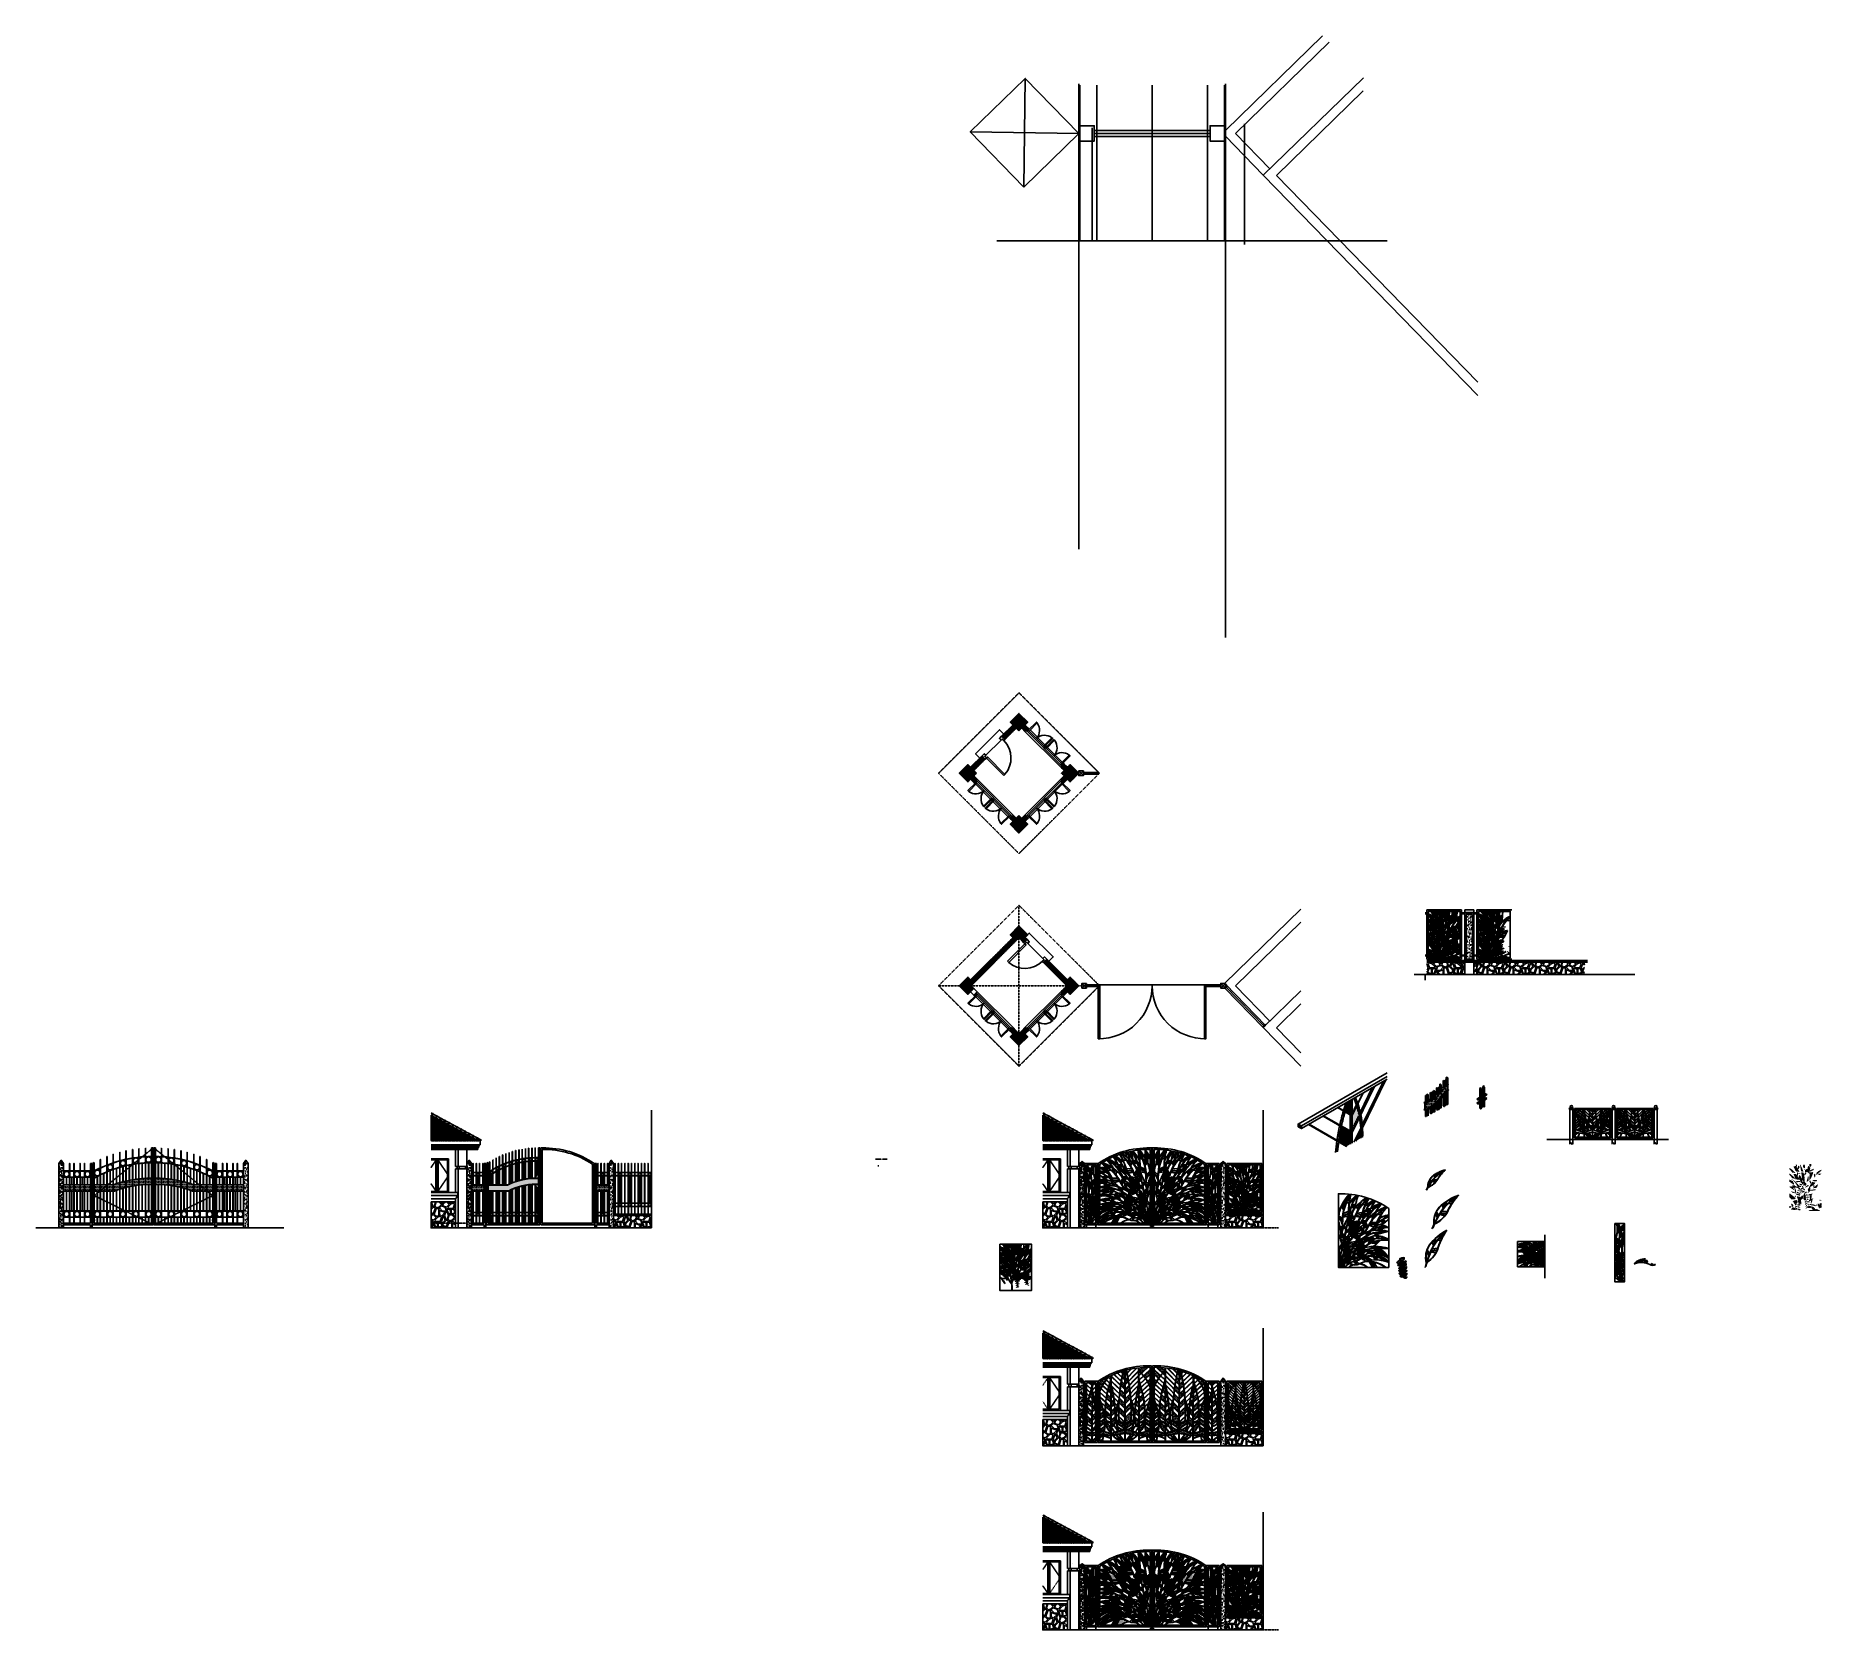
# Model space of a CAD drawing. Extents: x -6708 to 51378, y -17661 to 34250.
import ezdxf

# ---------------------------------------------------------------- set-up
doc = ezdxf.new("R2010")
doc.units = 0
doc.header["$LTSCALE"] = 5
doc.header["$MEASUREMENT"] = 0
for name, pattern in [('DASHED', [0.75, 0.5, -0.25]), ('HIDDEN', [0.375, 0.25, -0.125]), ('HIDDEN2', [0.1875, 0.125, -0.0625])]:
    doc.linetypes.add(name, pattern=pattern)
doc.layers.get('0').update_dxf_attribs({"linetype": 'CONTINUOUS'})
for name, color, linetype in [('0-BCA', 33, 'CONTINUOUS'), ('0-CALLOUT', 7, 'CONTINUOUS'), ('0-DIM', 8, 'CONTINUOUS'), ('0-HATCH', 8, 'CONTINUOUS'), ('0-MISC', 2, 'CONTINUOUS'), ('0-T_BLOCK', 7, 'CONTINUOUS'), ('0-TEXT', 7, 'CONTINUOUS'), ('1', 1, 'CONTINUOUS'), ('2', 2, 'CONTINUOUS'), ('4', 1, 'CONTINUOUS'), ('5', 5, 'CONTINUOUS'), ('GRILLES', 1, 'CONTINUOUS'), ('LEAF', 2, 'CONTINUOUS'), ('MET', 2, 'CONTINUOUS')]:
    doc.layers.add(name, color=color, linetype=linetype)
pattern_1 = [(90, (12839.244, -3939.004), (-37.5, 7e-15), []), (180, (12839.244, -3939.004), (-7e-15, -37.5), [])]
pattern_2 = [(90, (12839.244, -3939.004), (-43.75, 7e-15), [])]
pattern_3 = [(0, (-32485.49, 0), (6.25, 12.5), [0, -12.5])]
pattern_4 = [(45, (84.85, 84.85), (6e-14, 848.528), [180, -420]), (45, (297, 381.84), (6e-14, 848.528), [150, -450]), (45, (254.56, 381.84), (6e-14, 848.528), [120, -480]), (45, (21.2, 360.6), (6e-14, 848.528), [90, -90, 120, -300]), (45, (3e-14, 381.84), (6e-14, 848.528), [120, -30, 150, -300]), (45, (-275.8, 275.8), (6e-14, 848.528), [150, -450]), (45, (106.07, 700.04), (6e-14, 848.528), [150, -450]), (135, (-84.85, 84.85), (-848.528, 1e-13), [90, -510]), (135, (-339.4, 466.7), (-848.528, 1e-13), [60, -540]), (135, (84.85, 84.85), (-848.528, 1e-13), [90, -510]), (135, (-254.56, 509.1), (-848.528, 1e-13), [30, -570]), (135, (-63.64, 360.6), (-848.528, 1e-13), [90, -510]), (135, (127.3, 254.56), (-848.528, 1e-13), [150, -450]), (135, (-127.3, 593.97), (-848.528, 1e-13), [90, -510]), (135, (84.85, 466.7), (-848.528, 1e-13), [120, -480]), (135, (106.07, 487.9), (-848.528, 1e-13), [120, -480]), (135, (339.4, 339.4), (-848.528, 1e-13), [60, -540]), (135, (339.4, 466.7), (-848.528, 1e-13), [150, -450]), (90, (7e-15, 84.85), (-424.264, 424.264), [254.558, -593.97]), (90, (21.2, 148.5), (-424.264, 424.264), [127.279, -721.249]), (90, (-21.2, 572.76), (-424.264, 424.264), [169.706, -678.823]), (90, (-42.43, 593.97), (-424.264, 424.264), [127.279, -721.249]), (180, (-148.5, 403.05), (-424.264, -424.264), [42.427, -806.102]), (180, (7e-15, 84.85), (-424.264, -424.264), [84.853, -763.676]), (180, (3e-14, 339.4), (-424.264, -424.264), [84.853, -763.676]), (180, (6e-14, 551.54), (-424.264, -424.264), [84.853, -763.676]), (180, (42.43, 763.68), (-424.264, -424.264), [127.279, -721.249]), (180, (63.64, 742.46), (-424.264, -424.264), [84.853, -763.676]), (180, (6e-14, 763.68), (-424.264, -424.264), [84.853, -763.676]), (180, (254.56, 254.56), (-424.264, -424.264), [127.279, -721.249]), (71.56505, (127.28, 636.4), (424.264, 424.264), [67.08, -1274.561]), (71.56505, (127.28, 424.26), (424.264, 424.264), [67.08, -1274.561]), (71.56505, (-148.5, 403.05), (424.264, 424.264), [134.16, -1207.481]), (71.56505, (-233.35, 530.33), (424.264, 424.264), [134.16, -1207.481]), (71.56505, (-127.28, 424.26), (424.264, 424.264), [134.16, -1207.481]), (71.56505, (42.43, 763.68), (424.264, 424.264), [134.16, -1207.481]), (71.56505, (-148.5, 148.5), (424.264, 424.264), [201.246, -1140.395]), (71.56505, (-169.7, 169.7), (424.264, 424.264), [201.246, -1140.395]), (71.56505, (-339.4, 339.4), (424.264, 424.264), [201.246, -1140.395]), (108.43495, (-106.07, 530.33), (-424.264, 424.264), [67.08, -1274.561]), (108.43495, (106.07, 700.04), (-424.264, 424.264), [67.08, -805.001, 134.16, -335.4]), (108.43495, (106.07, 615.18), (-424.264, 424.264), [134.16, -1207.481]), (108.43495, (-190.92, 403.05), (-424.264, 424.264), [134.16, -1207.481]), (108.43495, (-212.13, 381.84), (-424.264, 424.264), [134.16, -1207.481]), (108.43495, (-106.07, 572.76), (-424.264, 424.264), [201.246, -1140.395]), (161.56505, (-106.07, 360.62), (-424.264, 424.264), [67.08, -1274.561]), (161.56505, (212.13, 593.97), (-424.264, 424.264), [67.08, -1274.561]), (161.56505, (254.56, 381.84), (-424.264, 424.264), [134.16, -1207.481]), (161.56505, (212.13, 381.84), (-424.264, 424.264), [134.16, -1207.481]), (161.56505, (-42.43, 721.25), (-424.264, 424.264), [134.16, -1207.481]), (161.56505, (-169.7, 169.7), (-424.264, 424.264), [134.16, -1207.481]), (161.56505, (212.13, 212.13), (-424.264, 424.264), [201.246, -1140.395]), (198.43495, (106.07, 615.18), (-424.264, -424.264), [134.16, -1207.481]), (198.43495, (148.5, 615.18), (-424.264, -424.264), [134.16, -1207.481]), (198.43495, (42.43, 84.85), (-424.264, -424.264), [67.08, -1274.561]), (198.43495, (3e-14, 381.84), (-424.264, -424.264), [67.08, -1274.561]), (198.43495, (-42.43, 593.97), (-424.264, -424.264), [67.08, -1274.561])]
pattern_5 = [(45, (-19816.8, 84.85), (6e-14, 848.528), [180, -420]), (45, (-19604.7, 381.84), (6e-14, 848.528), [150, -450]), (45, (-19647.1, 381.84), (6e-14, 848.528), [120, -480]), (45, (-19880.46, 360.6), (6e-14, 848.528), [90, -90, 120, -300]), (45, (-19901.7, 381.84), (6e-14, 848.528), [120, -30, 150, -300]), (45, (-20177.45, 275.8), (6e-14, 848.528), [150, -450]), (45, (-19795.6, 700.04), (6e-14, 848.528), [150, -450]), (135, (-19986.5, 84.85), (-848.528, 1e-13), [90, -510]), (135, (-20241.1, 466.7), (-848.528, 1e-13), [60, -540]), (135, (-19816.8, 84.85), (-848.528, 1e-13), [90, -510]), (135, (-20156.23, 509.1), (-848.528, 1e-13), [30, -570]), (135, (-19965.3, 360.6), (-848.528, 1e-13), [90, -510]), (135, (-19774.4, 254.56), (-848.528, 1e-13), [150, -450]), (135, (-20028.95, 593.97), (-848.528, 1e-13), [90, -510]), (135, (-19816.8, 466.7), (-848.528, 1e-13), [120, -480]), (135, (-19795.6, 487.9), (-848.528, 1e-13), [120, -480]), (135, (-19562.26, 339.4), (-848.528, 1e-13), [60, -540]), (135, (-19562.26, 466.7), (-848.528, 1e-13), [150, -450]), (90, (-19901.67, 84.85), (-424.264, 424.264), [254.558, -593.97]), (90, (-19880.46, 148.5), (-424.264, 424.264), [127.279, -721.249]), (90, (-19922.9, 572.76), (-424.264, 424.264), [169.706, -678.823]), (90, (-19944.1, 593.97), (-424.264, 424.264), [127.279, -721.249]), (180, (-20050.17, 403.05), (-424.264, -424.264), [42.427, -806.102]), (180, (-19901.67, 84.85), (-424.264, -424.264), [84.853, -763.676]), (180, (-19901.67, 339.4), (-424.264, -424.264), [84.853, -763.676]), (180, (-19901.67, 551.54), (-424.264, -424.264), [84.853, -763.676]), (180, (-19859.25, 763.68), (-424.264, -424.264), [127.279, -721.249]), (180, (-19838.03, 742.46), (-424.264, -424.264), [84.853, -763.676]), (180, (-19901.67, 763.68), (-424.264, -424.264), [84.853, -763.676]), (180, (-19647.1, 254.56), (-424.264, -424.264), [127.279, -721.249]), (71.56505, (-19774.4, 636.4), (424.264, 424.264), [67.08, -1274.561]), (71.56505, (-19774.4, 424.26), (424.264, 424.264), [67.08, -1274.561]), (71.56505, (-20050.17, 403.05), (424.264, 424.264), [134.16, -1207.481]), (71.56505, (-20135.02, 530.33), (424.264, 424.264), [134.16, -1207.481]), (71.56505, (-20028.95, 424.26), (424.264, 424.264), [134.16, -1207.481]), (71.56505, (-19859.25, 763.68), (424.264, 424.264), [134.16, -1207.481]), (71.56505, (-20050.17, 148.5), (424.264, 424.264), [201.246, -1140.395]), (71.56505, (-20071.38, 169.7), (424.264, 424.264), [201.246, -1140.395]), (71.56505, (-20241.08, 339.4), (424.264, 424.264), [201.246, -1140.395]), (108.43495, (-20007.74, 530.33), (-424.264, 424.264), [67.08, -1274.561]), (108.43495, (-19795.6, 700.04), (-424.264, 424.264), [67.08, -805.001, 134.16, -335.4]), (108.43495, (-19795.6, 615.18), (-424.264, 424.264), [134.16, -1207.481]), (108.43495, (-20092.6, 403.05), (-424.264, 424.264), [134.16, -1207.481]), (108.43495, (-20113.8, 381.84), (-424.264, 424.264), [134.16, -1207.481]), (108.43495, (-20007.74, 572.76), (-424.264, 424.264), [201.246, -1140.395]), (161.56505, (-20007.74, 360.62), (-424.264, 424.264), [67.08, -1274.561]), (161.56505, (-19689.54, 593.97), (-424.264, 424.264), [67.08, -1274.561]), (161.56505, (-19647.12, 381.84), (-424.264, 424.264), [134.16, -1207.481]), (161.56505, (-19689.54, 381.84), (-424.264, 424.264), [134.16, -1207.481]), (161.56505, (-19944.1, 721.25), (-424.264, 424.264), [134.16, -1207.481]), (161.56505, (-20071.38, 169.7), (-424.264, 424.264), [134.16, -1207.481]), (161.56505, (-19689.54, 212.13), (-424.264, 424.264), [201.246, -1140.395]), (198.43495, (-19795.6, 615.18), (-424.264, -424.264), [134.16, -1207.481]), (198.43495, (-19753.18, 615.18), (-424.264, -424.264), [134.16, -1207.481]), (198.43495, (-19859.25, 84.85), (-424.264, -424.264), [67.08, -1274.561]), (198.43495, (-19901.67, 381.84), (-424.264, -424.264), [67.08, -1274.561]), (198.43495, (-19944.1, 593.97), (-424.264, -424.264), [67.08, -1274.561])]
pattern_6 = [(37.5, (55044.604, -7510.02), (-0.629934, 19.268238), [0, -15.2, 0, -17, 0, -16.25]), (7.5, (55044.604, -7510.02), (17.697767, 28.22146), [0, -8.2, 0, -13.7, 0, -5.25]), (327.5, (55032.304, -7510.02), (31.141419, 0.05659), [0, -5, 0, -18, 0, -23.5]), (317.5, (55032.304, -7510.02), (30.061266, 8.776756), [0, -2.5, 0, -11.8, 0, -13.5])]
pattern_7 = [(142.5, (34199.876, -7510.02), (0.629934, 19.268238), [0, -15.2, 0, -17, 0, -16.25]), (172.5, (34199.876, -7510.02), (-17.697767, 28.22146), [0, -8.2, 0, -13.7, 0, -5.25]), (212.5, (34212.176, -7510.02), (-31.141419, 0.05659), [0, -5, 0, -18, 0, -23.5]), (222.5, (34212.176, -7510.02), (-30.061266, 8.776756), [0, -2.5, 0, -11.8, 0, -13.5])]
pattern_8 = [(142.5, (33955.834, -7510.02), (0.629934, 19.268238), [0, -15.2, 0, -17, 0, -16.25]), (172.5, (33955.834, -7510.02), (-17.697767, 28.22146), [0, -8.2, 0, -13.7, 0, -5.25]), (212.5, (33968.134, -7510.02), (-31.141419, 0.05659), [0, -5, 0, -18, 0, -23.5]), (222.5, (33968.134, -7510.02), (-30.061266, 8.776756), [0, -2.5, 0, -11.8, 0, -13.5])]
pattern_9 = [(37.5, (55288.647, -7510.02), (-0.629934, 19.268238), [0, -15.2, 0, -17, 0, -16.25]), (7.5, (55288.647, -7510.02), (17.697767, 28.22146), [0, -8.2, 0, -13.7, 0, -5.25]), (327.5, (55276.347, -7510.02), (31.141419, 0.05659), [0, -5, 0, -18, 0, -23.5]), (317.5, (55276.347, -7510.02), (30.061266, 8.776756), [0, -2.5, 0, -11.8, 0, -13.5])]
pattern_10 = [(37.5, (0, -7085.172), (-0.6299336, 19.268238), [0, -15.2, 0, -17, 0, -16.25]), (7.5, (0, -7085.172), (17.697767, 28.22146), [0, -8.2, 0, -13.7, 0, -5.25]), (327.5, (-12.3, -7085.172), (31.141419, 0.0565905), [0, -5, 0, -18, 0, -23.5]), (317.5, (-12.3, -7085.172), (30.061266, 8.776756), [0, -2.5, 0, -11.8, 0, -13.5])]
pattern_11 = [(45, (84.85, -7000.3), (6e-14, 848.528), [180, -420]), (45, (297, -6703.33), (6e-14, 848.528), [150, -450]), (45, (254.56, -6703.33), (6e-14, 848.528), [120, -480]), (45, (21.2, -6724.55), (6e-14, 848.528), [90, -90, 120, -300]), (45, (3e-14, -6703.33), (6e-14, 848.528), [120, -30, 150, -300]), (45, (-275.8, -6809.4), (6e-14, 848.528), [150, -450]), (45, (106.07, -6385.14), (6e-14, 848.528), [150, -450]), (135, (-84.85, -7000.3), (-848.528, 1e-13), [90, -510]), (135, (-339.4, -6618.5), (-848.528, 1e-13), [60, -540]), (135, (84.85, -7000.3), (-848.528, 1e-13), [90, -510]), (135, (-254.56, -6576.06), (-848.528, 1e-13), [30, -570]), (135, (-63.64, -6724.55), (-848.528, 1e-13), [90, -510]), (135, (127.3, -6830.6), (-848.528, 1e-13), [150, -450]), (135, (-127.3, -6491.2), (-848.528, 1e-13), [90, -510]), (135, (84.85, -6618.5), (-848.528, 1e-13), [120, -480]), (135, (106.07, -6597.27), (-848.528, 1e-13), [120, -480]), (135, (339.4, -6745.76), (-848.528, 1e-13), [60, -540]), (135, (339.4, -6618.5), (-848.528, 1e-13), [150, -450]), (90, (7e-15, -7000.3), (-424.264, 424.264), [254.558, -593.97]), (90, (21.2, -6936.7), (-424.264, 424.264), [127.279, -721.249]), (90, (-21.2, -6512.4), (-424.264, 424.264), [169.706, -678.823]), (90, (-42.43, -6491.2), (-424.264, 424.264), [127.279, -721.249]), (180, (-148.5, -6682.12), (-424.264, -424.264), [42.427, -806.102]), (180, (7e-15, -7000.3), (-424.264, -424.264), [84.853, -763.676]), (180, (3e-14, -6745.76), (-424.264, -424.264), [84.853, -763.676]), (180, (6e-14, -6533.63), (-424.264, -424.264), [84.853, -763.676]), (180, (42.43, -6321.5), (-424.264, -424.264), [127.279, -721.249]), (180, (63.64, -6342.7), (-424.264, -424.264), [84.853, -763.676]), (180, (6e-14, -6321.5), (-424.264, -424.264), [84.853, -763.676]), (180, (254.56, -6830.6), (-424.264, -424.264), [127.279, -721.249]), (71.56505, (127.28, -6448.78), (424.264, 424.264), [67.08, -1274.561]), (71.56505, (127.28, -6660.9), (424.264, 424.264), [67.08, -1274.561]), (71.56505, (-148.5, -6682.12), (424.264, 424.264), [134.16, -1207.481]), (71.56505, (-233.35, -6554.84), (424.264, 424.264), [134.16, -1207.481]), (71.56505, (-127.28, -6660.9), (424.264, 424.264), [134.16, -1207.481]), (71.56505, (42.43, -6321.5), (424.264, 424.264), [134.16, -1207.481]), (71.56505, (-148.5, -6936.68), (424.264, 424.264), [201.246, -1140.395]), (71.56505, (-169.7, -6915.47), (424.264, 424.264), [201.246, -1140.395]), (71.56505, (-339.4, -6745.76), (424.264, 424.264), [201.246, -1140.395]), (108.43495, (-106.07, -6554.84), (-424.264, 424.264), [67.08, -1274.561]), (108.43495, (106.07, -6385.14), (-424.264, 424.264), [67.08, -805.001, 134.16, -335.4]), (108.43495, (106.07, -6470), (-424.264, 424.264), [134.16, -1207.481]), (108.43495, (-190.92, -6682.12), (-424.264, 424.264), [134.16, -1207.481]), (108.43495, (-212.13, -6703.33), (-424.264, 424.264), [134.16, -1207.481]), (108.43495, (-106.07, -6512.42), (-424.264, 424.264), [201.246, -1140.395]), (161.56505, (-106.07, -6724.55), (-424.264, 424.264), [67.08, -1274.561]), (161.56505, (212.13, -6491.2), (-424.264, 424.264), [67.08, -1274.561]), (161.56505, (254.56, -6703.33), (-424.264, 424.264), [134.16, -1207.481]), (161.56505, (212.13, -6703.33), (-424.264, 424.264), [134.16, -1207.481]), (161.56505, (-42.43, -6363.92), (-424.264, 424.264), [134.16, -1207.481]), (161.56505, (-169.7, -6915.47), (-424.264, 424.264), [134.16, -1207.481]), (161.56505, (212.13, -6873.04), (-424.264, 424.264), [201.246, -1140.395]), (198.43495, (106.07, -6470), (-424.264, -424.264), [134.16, -1207.481]), (198.43495, (148.5, -6470), (-424.264, -424.264), [134.16, -1207.481]), (198.43495, (42.43, -7000.32), (-424.264, -424.264), [67.08, -1274.561]), (198.43495, (3e-14, -6703.33), (-424.264, -424.264), [67.08, -1274.561]), (198.43495, (-42.43, -6491.2), (-424.264, -424.264), [67.08, -1274.561])]
pattern_12 = [(90, (12839.244, -10853.04), (-43.75, -1e-13), [])]
pattern_13 = [(90, (12839.244, -10853.04), (-37.5, -1e-13), []), (180, (12839.244, -10853.04), (1e-13, -37.5), [])]
pattern_14 = [(0, (-28143.366, 3987.5743), (3.125, 6.25), [0, -6.25])]
pattern_15 = [(0, (12084.568, 8246.9115), (3.125, 6.25), [0, -6.25])]
pattern_16 = [(0, (10450.8685, 8246.9115), (3.125, 6.25), [0, -6.25])]
pattern_17 = [(0, (22201.899, 2e-12), (3.125, 6.25), [0, -6.25])]
pattern_18 = [(185.10303, (58816.498, -10459.19), (-9.905037, 16.057624), [0, -16.875])]
pattern_19 = [(0, (0, -13080.158), (8.4375, 16.875), [0, -16.875])]
pattern_20 = [(45, (84.85, -12995.3), (6e-14, 848.528), [180, -420]), (45, (297, -12698.3), (6e-14, 848.528), [150, -450]), (45, (254.56, -12698.3), (6e-14, 848.528), [120, -480]), (45, (21.2, -12719.53), (6e-14, 848.528), [90, -90, 120, -300]), (45, (3e-14, -12698.3), (6e-14, 848.528), [120, -30, 150, -300]), (45, (-275.8, -12804.4), (6e-14, 848.528), [150, -450]), (45, (106.07, -12380.1), (6e-14, 848.528), [150, -450]), (135, (-84.85, -12995.3), (-848.528, 1e-13), [90, -510]), (135, (-339.4, -12613.47), (-848.528, 1e-13), [60, -540]), (135, (84.85, -12995.3), (-848.528, 1e-13), [90, -510]), (135, (-254.56, -12571.04), (-848.528, 1e-13), [30, -570]), (135, (-63.64, -12719.53), (-848.528, 1e-13), [90, -510]), (135, (127.3, -12825.6), (-848.528, 1e-13), [150, -450]), (135, (-127.3, -12486.2), (-848.528, 1e-13), [90, -510]), (135, (84.85, -12613.47), (-848.528, 1e-13), [120, -480]), (135, (106.07, -12592.25), (-848.528, 1e-13), [120, -480]), (135, (339.4, -12740.75), (-848.528, 1e-13), [60, -540]), (135, (339.4, -12613.47), (-848.528, 1e-13), [150, -450]), (90, (7e-15, -12995.3), (-424.264, 424.264), [254.558, -593.97]), (90, (21.2, -12931.67), (-424.264, 424.264), [127.279, -721.249]), (90, (-21.2, -12507.4), (-424.264, 424.264), [169.706, -678.823]), (90, (-42.43, -12486.2), (-424.264, 424.264), [127.279, -721.249]), (180, (-148.5, -12677.1), (-424.264, -424.264), [42.427, -806.102]), (180, (7e-15, -12995.3), (-424.264, -424.264), [84.853, -763.676]), (180, (3e-14, -12740.75), (-424.264, -424.264), [84.853, -763.676]), (180, (6e-14, -12528.6), (-424.264, -424.264), [84.853, -763.676]), (180, (42.43, -12316.5), (-424.264, -424.264), [127.279, -721.249]), (180, (63.64, -12337.7), (-424.264, -424.264), [84.853, -763.676]), (180, (6e-14, -12316.5), (-424.264, -424.264), [84.853, -763.676]), (180, (254.56, -12825.6), (-424.264, -424.264), [127.279, -721.249]), (71.56505, (127.28, -12443.76), (424.264, 424.264), [67.08, -1274.561]), (71.56505, (127.28, -12655.9), (424.264, 424.264), [67.08, -1274.561]), (71.56505, (-148.5, -12677.1), (424.264, 424.264), [134.16, -1207.481]), (71.56505, (-233.35, -12549.83), (424.264, 424.264), [134.16, -1207.481]), (71.56505, (-127.28, -12655.9), (424.264, 424.264), [134.16, -1207.481]), (71.56505, (42.43, -12316.48), (424.264, 424.264), [134.16, -1207.481]), (71.56505, (-148.5, -12931.67), (424.264, 424.264), [201.246, -1140.395]), (71.56505, (-169.7, -12910.45), (424.264, 424.264), [201.246, -1140.395]), (71.56505, (-339.4, -12740.75), (424.264, 424.264), [201.246, -1140.395]), (108.43495, (-106.07, -12549.83), (-424.264, 424.264), [67.08, -1274.561]), (108.43495, (106.07, -12380.12), (-424.264, 424.264), [67.08, -805.001, 134.16, -335.4]), (108.43495, (106.07, -12464.98), (-424.264, 424.264), [134.16, -1207.481]), (108.43495, (-190.92, -12677.1), (-424.264, 424.264), [134.16, -1207.481]), (108.43495, (-212.13, -12698.32), (-424.264, 424.264), [134.16, -1207.481]), (108.43495, (-106.07, -12507.4), (-424.264, 424.264), [201.246, -1140.395]), (161.56505, (-106.07, -12719.53), (-424.264, 424.264), [67.08, -1274.561]), (161.56505, (212.13, -12486.2), (-424.264, 424.264), [67.08, -1274.561]), (161.56505, (254.56, -12698.32), (-424.264, 424.264), [134.16, -1207.481]), (161.56505, (212.13, -12698.32), (-424.264, 424.264), [134.16, -1207.481]), (161.56505, (-42.43, -12358.9), (-424.264, 424.264), [134.16, -1207.481]), (161.56505, (-169.7, -12910.45), (-424.264, 424.264), [134.16, -1207.481]), (161.56505, (212.13, -12868.03), (-424.264, 424.264), [201.246, -1140.395]), (198.43495, (106.07, -12464.98), (-424.264, -424.264), [134.16, -1207.481]), (198.43495, (148.5, -12464.98), (-424.264, -424.264), [134.16, -1207.481]), (198.43495, (42.43, -12995.3), (-424.264, -424.264), [67.08, -1274.561]), (198.43495, (3e-14, -12698.32), (-424.264, -424.264), [67.08, -1274.561]), (198.43495, (-42.43, -12486.2), (-424.264, -424.264), [67.08, -1274.561])]
pattern_21 = [(180, (59217.37, -13080.158), (-8.4375, 16.875), [0, -16.875])]

# ---------------------------------------------------------------- blocks, each defined once
blk = doc.blocks.new('A$C11740BE0')
at = {"layer": 'MET'}
h = blk.add_hatch(dxfattribs=at)
h.set_pattern_fill('DOTS', color=256, scale=100, style=0)
h.set_pattern_definition(pattern_14)
h.paths.add_polyline_path([(0, 1400), (0, 1361, -0.04806), (92, 1254), (185, 1238, 0.079678)])
h.paths.add_polyline_path([(190, 1055, 0.009498), (198, 1028), (319, 1018, 0.006702), (291, 1071, 0.050651), (211, 1205), (130, 1193, -0.051095)])
h.paths.add_polyline_path([(215, 978, 0.016347), (234, 934), (352, 951, 0.002576), (342, 972)])
h = blk.add_hatch(dxfattribs=at)
h.set_pattern_fill('DOTS', color=256, scale=100, style=0)
h.set_pattern_definition(pattern_14)
h.paths.add_polyline_path([(211, 1460), (130, 1448, -0.046527), (186, 1323, -0.023137), (238, 1280), (319, 1274, 0.0123), (291, 1326, 0.050651)])
h.paths.add_polyline_path([(342, 1227), (288, 1230, -0.013133), (313, 1201), (351, 1206, 0.004671)])
h = blk.add_hatch(dxfattribs=at)
h.set_pattern_fill('DOTS', color=256, scale=100, style=0)
h.set_pattern_definition(pattern_14)
h.paths.add_polyline_path([(241, 1440), (242, 1500), (195, 1500, -0.028256)])
h.paths.add_polyline_path([(324, 1432, 0.020153), (287, 1477), (271, 1391, -0.014801), (289, 1356)])
h = blk.add_hatch(dxfattribs=at)
h.set_pattern_fill('DOTS', color=256, scale=100, style=0)
h.set_pattern_definition(pattern_14)
h.paths.add_polyline_path([(282, 1227, 0.016904), (249, 1262), (247, 1176, -0.013837), (266, 1144)])
h.paths.add_polyline_path([(376, 1096, 0.031016), (328, 1171), (292, 1093, -0.007434), (300, 1075, -0.020135), (379, 915), (383, 923, -0.236339), (383, 970, 0.113645), (401, 956), (426, 1002, 0.059522)])
h.paths.add_polyline_path([(442, 887, 0.001039), (439, 893, 0.001437), (437, 896, -0.115598), (417, 896, -0.020679), (413, 897), (397, 875, -0.000382), (398, 872, -0.085613), (412, 857, -0.211809), (426, 874, 0.089028)])
h = blk.add_hatch(dxfattribs=at)
h.set_pattern_fill('DOTS', color=256, scale=100, style=0)
h.set_pattern_definition(pattern_14)
h.paths.add_polyline_path([(456, 1245), (385, 1258, -0.013052), (409, 1054, -0.067332), (452, 940, -0.174695), (461, 916, -0.066106), (471, 923, -0.009125), (487, 958, 0.070612)])
h.paths.add_polyline_path([(353, 1500), (342, 1500, -0.012859), (379, 1301), (447, 1279, 0.058646)])
h = blk.add_hatch(dxfattribs=at)
h.set_pattern_fill('DOTS', color=256, scale=100, style=0)
h.set_pattern_definition(pattern_14)
h.paths.add_polyline_path([(493, 1500), (449, 1500, -0.00456), (442, 1429), (502, 1390, 0.02686)])
h.paths.add_polyline_path([(502, 1326, 0.005662), (502, 1349), (483, 1358, -0.012032)])
h = blk.add_hatch(dxfattribs=at)
h.set_pattern_fill('DOTS', color=256, scale=100, style=0)
h.set_pattern_definition(pattern_14)
h.paths.add_polyline_path([(530, 1257), (477, 1202, -0.010073), (484, 1167), (547, 1211, 0.015375)])
h = blk.add_hatch(dxfattribs=at)
h.set_pattern_fill('DOTS', color=256, scale=100, style=0)
h.set_pattern_definition(pattern_14)
h.paths.add_polyline_path([(576, 1347), (512, 1308, -0.000494), (512, 1306, -0.009971), (526, 1279), (569, 1295, -0.029213)])
h = blk.add_hatch(dxfattribs=at)
h.set_pattern_fill('DOTS', color=256, scale=100, style=0)
h.set_pattern_definition(pattern_14)
h.paths.add_polyline_path([(669, 1389, -0.007434), (671, 1408), (611, 1469, 0.031016), (590, 1383, 0.059522), (574, 1278), (648, 1211, -0.020135)])
h = blk.add_hatch(dxfattribs=at)
h.set_pattern_fill('DOTS', color=256, scale=100, style=0)
h.set_pattern_definition(pattern_14)
h.paths.add_polyline_path([(1030, 1217), (931, 1212, 0.008557), (912, 1193), (991, 1172, -0.02389)])
h.paths.add_polyline_path([(895, 1005), (775, 1009, 0.004328), (754, 977), (875, 969, 0.015914)])
h.paths.add_polyline_path([(841, 918), (735, 947, 0.025021), (629, 753, -0.064011), (769, 836, 0.042189)])
h = blk.add_hatch(dxfattribs=at)
h.set_pattern_fill('DOTS', color=256, scale=100, style=0)
h.set_pattern_definition(pattern_14)
h.paths.add_polyline_path([(1033, 1307), (1033, 1340, 0.060294), (883, 1254), (876, 1171, -0.078125)])
h.paths.add_polyline_path([(834, 1213, 0.020153), (792, 1173), (819, 1093, -0.014801), (841, 1126)])
h.paths.add_polyline_path([(667, 1004, 0.026352), (648, 961), (689, 887, -0.003305), (704, 913)])
h = blk.add_hatch(dxfattribs=at)
h.set_pattern_fill('DOTS', color=256, scale=100, style=0)
h.set_pattern_definition(pattern_14)
h.paths.add_polyline_path([(769, 1269), (661, 1248, 0.02739), (651, 1006, 0.118249)])
h = blk.add_hatch(dxfattribs=at)
h.set_pattern_fill('DOTS', color=256, scale=100, style=0)
h.set_pattern_definition(pattern_14)
h.paths.add_polyline_path([(678, 1465, -0.013578), (686, 1500), (657, 1500)])
h = blk.add_hatch(dxfattribs=at)
h.set_pattern_fill('DOTS', color=256, scale=100, style=0)
h.set_pattern_definition(pattern_14)
h.paths.add_polyline_path([(777, 1330, 0.016737), (779, 1371), (669, 1322, 0.004328), (665, 1284)])
h = blk.add_hatch(dxfattribs=at)
h.set_pattern_fill('DOTS', color=256, scale=100, style=0)
h.set_pattern_definition(pattern_14)
h.paths.add_polyline_path([(781, 1313, -0.019517), (773, 1262), (822, 1228, -0.010073), (829, 1263)])
h = blk.add_hatch(dxfattribs=at)
h.set_pattern_fill('DOTS', color=256, scale=100, style=0)
h.set_pattern_definition(pattern_14)
h.paths.add_polyline_path([(915, 1352), (857, 1333, 0.006608), (850, 1306), (910, 1317, -0.002212)])
h = blk.add_hatch(dxfattribs=at)
h.set_pattern_fill('DOTS', color=256, scale=100, style=0)
h.set_pattern_definition(pattern_14)
edge = h.paths.add_edge_path()
edge.add_arc((271, 535), 26.4, 68.88347, 138.5713)
edge.add_arc((228, 585), 39.9, 252.05503, 304.81912, ccw=False)
edge.add_arc((247, 556), 33.1, 196.85136, 303.46503)
edge.add_arc((253, 553), 27.4, 296.5563, 372.31171)
edge = h.paths.add_edge_path()
edge.add_arc((301, 554), 31.5, 11.23509, 66.54838, ccw=False)
edge.add_arc((360, 569), 29.5, 197.58815, 258.95617)
edge.add_arc((333, 563), 31.1, 221.45037, 313.86505, ccw=False)
edge.add_arc((325, 561), 24.8, 118.24482, 230.5735, ccw=False)
edge = h.paths.add_edge_path()
edge.add_arc((340, 605), 26.8, 19.78202, 110.98383, ccw=False)
edge.add_arc((401, 625), 37, 196.19862, 259.53096)
edge.add_arc((372, 610), 31.2, 238.14702, 316.01067, ccw=False)
edge.add_arc((366, 619), 37.2, 162.3712, 253.14445, ccw=False)
edge = h.paths.add_edge_path()
edge.add_arc((302, 654), 37.3, 41.76681, 93.2044)
edge.add_arc((278, 723), 38.5, 236.74252, 303.76338, ccw=False)
edge.add_arc((287, 689), 29.6, 175.6353, 261.45808)
edge.add_arc((293, 700), 42, 254.66769, 329.647)
edge = h.paths.add_edge_path()
edge.add_arc((270, 578), 36.5, 33.25168, 90.0682)
edge.add_arc((259, 647), 33.7, 222.76908, 289.62079, ccw=False)
edge.add_arc((264, 616), 30.3, 164.9851, 254.91515)
edge.add_arc((269, 628), 43.2, 252.05029, 317.53477)
h = blk.add_hatch(dxfattribs=at)
h.set_pattern_fill('DOTS', color=256, scale=100, style=0)
h.set_pattern_definition(pattern_14)
edge = h.paths.add_edge_path()
edge.add_arc((314, 712), 42.9, 42.43472, 87.75728)
edge.add_arc((306, 786), 32.6, 216.11658, 287.25769, ccw=False)
edge.add_arc((317, 757), 38.8, 165.60495, 247.47683)
edge.add_arc((316, 749), 30.6, 243.52515, 345.25232)
edge = h.paths.add_edge_path()
edge.add_arc((341, 777), 41.5, 31.3781, 82.44783)
edge.add_arc((337, 852), 35.9, 212.18587, 285.53705, ccw=False)
edge.add_arc((342, 821), 37.5, 161.56059, 257.03967)
edge.add_arc((349, 812), 31.1, 241.23843, 333.6474)
edge = h.paths.add_edge_path()
edge.add_arc((362, 824), 53.8, 33.89777, 87.57797)
edge.add_arc((358, 920), 42.7, 221.28538, 278.93588, ccw=False)
edge.add_arc((375, 885), 50.2, 173.09205, 257.78149)
edge.add_arc((375, 872), 36.9, 254.61766, 330.36287)
edge = h.paths.add_edge_path()
edge.add_arc((423, 914), 31.8, 1.35621, 92.12564)
edge.add_arc((422, 1004), 57.6, 230.75705, 270.56388, ccw=False)
edge.add_arc((430, 947), 46.7, 164.58417, 255.23374)
edge.add_arc((426, 939), 37.9, 258.86149, 321.3503)
edge = h.paths.add_edge_path()
edge.add_arc((463, 842), 28.6, 7.58181, 110.67678, ccw=False)
edge.add_arc((543, 856), 53, 191.34675, 226.43043)
edge.add_arc((489, 866), 51.5, 248.9836, 289.6136, ccw=False)
edge.add_arc((483, 851), 35.3, 150.17771, 249.18903, ccw=False)
edge = h.paths.add_edge_path()
edge.add_arc((419, 782), 31, 13.61076, 99.19654, ccw=False)
edge.add_arc((484, 798), 36, 194.10392, 248.43465)
edge.add_arc((450, 801), 41.9, 245.74382, 300.10794, ccw=False)
edge.add_arc((445, 796), 35.3, 151.21756, 249.44471, ccw=False)
edge = h.paths.add_edge_path()
edge.add_arc((389, 720), 29.8, 15.80608, 101.5558, ccw=False)
edge.add_arc((451, 728), 34.2, 180.28203, 238.65345)
edge.add_arc((416, 738), 42.4, 241.56448, 294.03018, ccw=False)
edge.add_arc((408, 730), 31.8, 142.93005, 248.35426, ccw=False)
edge = h.paths.add_edge_path()
edge.add_arc((360, 659), 34.7, 18.94563, 91.3188, ccw=False)
edge.add_arc((428, 680), 35.9, 195.65877, 252.07361)
edge.add_arc((394, 669), 32.4, 228.27608, 313.66831, ccw=False)
edge.add_arc((397, 677), 40.5, 156.64528, 233.53998, ccw=False)
h = blk.add_hatch(dxfattribs=at)
h.set_pattern_fill('DOTS', color=256, scale=100, style=0)
h.set_pattern_definition(pattern_14)
h.paths.add_polyline_path([(489, 636), (419, 671, 0.00581), (417, 652, 0.08905), (428, 650, -0.107789), (417, 637, 0.012105), (416, 597, -0.167276), (458, 610, -0.143846), (485, 605, -0.002967)])
h.paths.add_polyline_path([(433, 756, -0.01521), (430, 757, -0.039796), (424, 760, 0.007004), (420, 737, -0.058752), (423, 729, 0.123248), (426, 716), (494, 674, -0.002798), (499, 703)])
h = blk.add_hatch(dxfattribs=at)
h.set_pattern_fill('DOTS', color=256, scale=100, style=0)
h.set_pattern_definition(pattern_14)
edge = h.paths.add_edge_path()
edge.add_arc((564, 98), 24.5, 71.57676, 160.3033)
edge.add_arc((514, 128), 34.4, 275.75286, 320.87079, ccw=False)
edge.add_arc((538, 106), 24.2, 212.2523, 298.16572)
edge.add_arc((530, 122), 41.9, 298.07307, 358.54352)
edge = h.paths.add_edge_path()
edge.add_arc((597, 147), 19.8, 26.14557, 133.98121, ccw=False)
edge.add_arc((635, 176), 29, 225.67287, 278.07497)
edge.add_arc((616, 157), 25.4, 261.68926, 337.93881, ccw=False)
edge.add_arc((615, 164), 32.3, 185.35495, 263.84172, ccw=False)
edge = h.paths.add_edge_path()
edge.add_arc((593, 223), 18.5, 34.76276, 132.77675, ccw=False)
edge.add_arc((631, 251), 29, 218.28277, 292.35114)
edge.add_arc((619, 226), 22.8, 245.87074, 355.62179, ccw=False)
edge.add_arc((619, 243), 38.6, 189.99089, 257.21099, ccw=False)
edge = h.paths.add_edge_path()
edge.add_arc((563, 171), 23.6, 77.86695, 156.40979)
edge.add_arc((506, 190), 36.3, 289.18026, 343.7899, ccw=False)
edge.add_arc((536, 168), 21.6, 214.35413, 330.78705)
edge.add_arc((516, 192), 51.5, 318.5729, 362.27489)
edge = h.paths.add_edge_path()
edge.add_arc((555, 231), 36.5, 84.29196, 151.34147)
edge.add_arc((467, 270), 60.2, 302.38728, 338.37125, ccw=False)
edge.add_arc((517, 233), 22.1, 216.60581, 298.12622)
edge.add_arc((513, 257), 46.2, 287.53576, 372.12317)
edge = h.paths.add_edge_path()
edge.add_arc((590, 299), 18.2, 31.6944, 158.7938, ccw=False)
edge.add_arc((636, 326), 35.1, 209.95388, 288.28702)
edge.add_arc((615, 303), 33.6, 243.24413, 342.11597, ccw=False)
edge.add_arc((613, 311), 40.4, 188.12682, 250.93736, ccw=False)
edge = h.paths.add_edge_path()
edge.add_arc((546, 316), 24.5, 80.19795, 160.40933)
edge.add_arc((475, 339), 49.6, 284.66989, 343.50048, ccw=False)
edge.add_arc((510, 305), 26.3, 212.91251, 304.51)
edge.add_arc((507, 325), 45.7, 292.91154, 379.2699)
edge = h.paths.add_edge_path()
edge.add_arc((582, 372), 26.1, 50.94168, 146.4228, ccw=False)
edge.add_arc((630, 450), 65.8, 241.30634, 276.70071)
edge.add_arc((598, 399), 42.8, 254.34488, 339.86735, ccw=False)
edge.add_arc((595, 392), 34.8, 189.00636, 255.71279, ccw=False)
edge = h.paths.add_edge_path()
edge.add_arc((533, 386), 25.9, 81.16662, 174.80952)
edge.add_arc((446, 407), 64.5, 302.03901, 343.58293, ccw=False)
edge.add_arc((495, 388), 38.7, 246.66557, 293.42718)
edge.add_arc((491, 397), 48.7, 293.69783, 378.03378)
edge = h.paths.add_edge_path()
edge.add_arc((573, 438), 25.2, 63.42478, 148.48326, ccw=False)
edge.add_arc((608, 502), 47.6, 240.68296, 296.81989)
edge.add_arc((585, 472), 46, 262.88037, 344.64886, ccw=False)
edge.add_arc((577, 452), 26, 182.014, 273.49812, ccw=False)
edge = h.paths.add_edge_path()
edge.add_arc((512, 460), 26.3, 71.40137, 171.2686)
edge.add_arc((447, 464), 39.6, 299.73514, 359.11106, ccw=False)
edge.add_arc((486, 472), 46.8, 245.81553, 275.66569)
edge.add_arc((474, 471), 48.1, 289.1317, 375.84812)
edge = h.paths.add_edge_path()
edge.add_arc((495, 499), 48.3, 80.72151, 120.52421)
edge.add_arc((533, 478), 88.6, 134.79623, 158.931)
edge.add_arc((467, 543), 37.8, 242.98316, 296.36844)
edge.add_arc((473, 538), 30.3, 290.08109, 376.83184)
edge = h.paths.add_edge_path()
edge.add_arc((558, 518), 26.1, 43.17492, 157.20664, ccw=False)
edge.add_arc((613, 607), 79.9, 243.05194, 273.82875)
edge.add_arc((570, 550), 54, 261.68777, 335.08617, ccw=False)
edge.add_arc((571, 533), 37.1, 187.17127, 256.09571, ccw=False)
edge = h.paths.add_edge_path()
edge.add_arc((538, 593), 28.4, 53.89531, 190.54364, ccw=False)
edge.add_arc((604, 694), 92.7, 237.57776, 260.56342)
edge.add_arc((522, 673), 97.5, 276.00035, 313.27971, ccw=False)
edge.add_arc((534, 608), 31.6, 220.36883, 267.05175, ccw=False)
h = blk.add_hatch(dxfattribs=at)
h.set_pattern_fill('DOTS', color=256, scale=100, style=0)
h.set_pattern_definition(pattern_14)
h.paths.add_polyline_path([(479, 926, 0.004609), (471, 909, 0.139817), (465, 906), (525, 844, -0.00277), (531, 872)])
h = blk.add_hatch(dxfattribs=at)
h.set_pattern_fill('DOTS', color=256, scale=100, style=0)
h.set_pattern_definition(pattern_14)
h.paths.add_polyline_path([(614, 816, 0.009034), (618, 854), (526, 793, 0.001898), (520, 764)])
h = blk.add_hatch(dxfattribs=at)
h.set_pattern_fill('DOTS', color=256, scale=100, style=0)
h.set_pattern_definition(pattern_14)
h.paths.add_polyline_path([(607, 1139, 0.000266), (606, 1138, 0.012522), (558, 949), (622, 991, 0.035264)])
h = blk.add_hatch(dxfattribs=at)
h.set_pattern_fill('DOTS', color=256, scale=100, style=0)
h.set_pattern_definition(pattern_14)
edge = h.paths.add_edge_path()
edge.add_arc((876, 203), 31.5, 98.63495, 153.94825)
edge.add_arc((823, 232), 29.5, 266.22716, 327.59518, ccw=False)
edge.add_arc((847, 219), 31.1, 211.31829, 303.73296)
edge.add_arc((854, 216), 24.8, 294.60984, 406.93852)
edge = h.paths.add_edge_path()
edge.add_arc((900, 176), 26.4, 26.61203, 96.29987, ccw=False)
edge.add_arc((954, 214), 39.9, 220.36421, 273.12831)
edge.add_arc((928, 191), 33.1, 221.7183, 328.33197, ccw=False)
edge.add_arc((921, 190), 27.4, 152.87162, 228.62703, ccw=False)
edge = h.paths.add_edge_path()
edge.add_arc((851, 262), 26.8, 54.19951, 145.40131)
edge.add_arc((797, 296), 37, 265.65237, 328.98472, ccw=False)
edge.add_arc((821, 275), 31.2, 209.17267, 287.03631)
edge.add_arc((829, 282), 37.2, 272.03888, 362.81213)
edge = h.paths.add_edge_path()
edge.add_arc((845, 319), 34.7, 73.86454, 146.23771)
edge.add_arc((785, 356), 35.9, 273.10973, 329.52456, ccw=False)
edge.add_arc((815, 337), 32.4, 211.51502, 296.90725)
edge.add_arc((814, 346), 40.5, 291.64336, 368.53805)
edge = h.paths.add_edge_path()
edge.add_arc((900, 299), 37.3, 71.97893, 123.41653, ccw=False)
edge.add_arc((941, 360), 38.5, 221.41995, 288.44081)
edge.add_arc((924, 329), 29.6, 263.72525, 349.54803, ccw=False)
edge.add_arc((920, 341), 42, 195.53633, 270.51564, ccw=False)
edge = h.paths.add_edge_path()
edge.add_arc((904, 359), 42.9, 77.42605, 122.74861, ccw=False)
edge.add_arc((930, 428), 32.6, 237.92564, 309.06675)
edge.add_arc((912, 403), 38.8, 277.7065, 359.57838, ccw=False)
edge.add_arc((911, 395), 30.6, 179.93102, 281.65819, ccw=False)
edge = h.paths.add_edge_path()
edge.add_arc((833, 385), 29.8, 63.62753, 149.37725)
edge.add_arc((775, 409), 34.2, 286.52989, 344.9013, ccw=False)
edge.add_arc((811, 410), 42.4, 231.15315, 283.61885)
edge.add_arc((817, 400), 31.8, 276.82907, 382.25328)
edge = h.paths.add_edge_path()
edge.add_arc((893, 428), 41.5, 82.7355, 133.80524, ccw=False)
edge.add_arc((917, 500), 35.9, 239.64628, 312.99746)
edge.add_arc((904, 471), 37.5, -91.85634, 3.62274, ccw=False)
edge.add_arc((895, 464), 31.1, 191.53594, 283.9449, ccw=False)
edge = h.paths.add_edge_path()
edge.add_arc((820, 453), 31, 65.9868, 151.57257)
edge.add_arc((761, 485), 36, 276.74869, 331.07942, ccw=False)
edge.add_arc((795, 479), 41.9, 225.0754, 279.43952)
edge.add_arc((798, 473), 35.3, 275.73862, 373.96577)
edge = h.paths.add_edge_path()
edge.add_arc((885, 479), 53.8, 77.60537, 131.28557, ccw=False)
edge.add_arc((914, 570), 42.7, 246.24745, 303.89796)
edge.add_arc((888, 542), 50.2, 267.40184, 352.09128, ccw=False)
edge.add_arc((886, 529), 36.9, 194.82046, 270.56567, ccw=False)
edge = h.paths.add_edge_path()
edge.add_arc((793, 522), 28.6, 54.50656, 157.60153)
edge.add_arc((719, 556), 53, 298.7529, 333.83658, ccw=False)
edge.add_arc((773, 552), 51.5, 235.56973, 276.19973)
edge.add_arc((775, 536), 35.3, 275.9943, 375.00562)
edge = h.paths.add_edge_path()
edge.add_arc((849, 582), 31.8, 73.05769, 163.82712, ccw=False)
edge.add_arc((874, 668), 57.6, 254.61945, 294.42629)
edge.add_arc((851, 615), 46.7, -90.05041, 0.59916, ccw=False)
edge.add_arc((853, 606), 37.9, 203.83303, 266.32184, ccw=False)
edge = h.paths.add_edge_path()
edge.add_arc((911, 218), 36.5, 75.11514, 131.93165, ccw=False)
edge.add_arc((940, 281), 33.7, 235.56254, 302.41426)
edge.add_arc((927, 253), 30.3, -89.73181, 0.19824, ccw=False)
edge.add_arc((925, 265), 43.2, 207.64857, 273.13305, ccw=False)
at = {"layer": '1'}
for p, q in [((185, 1238, 0), (92, 1254, 0)), ((190, 1231, 0), (97, 1247, 0)), ((207, 1466, 0), (127, 1454, 0)), ((207, 1211, 0), (127, 1198, 0)), ((211, 1460, 0), (130, 1448, 0)), ((211, 1205, 0), (130, 1193, 0)), ((319, 1274, 0), (238, 1280, 0)), ((241, 1440, 0), (242, 1500, 0)), ((241, 1184, 0), (243, 1268, 0)), ((323, 1267, 0), (245, 1274, 0)), ((247, 1431, 0), (248, 1500, 0)), ((247, 1176, 0), (249, 1262, 0)), ((266, 1399, 0), (282, 1482, 0)), ((266, 1144, 0), (282, 1227, 0)), ((271, 1391, 0), (287, 1477, 0)), ((271, 1136, 0), (287, 1221, 0)), ((339, 1233, 0), (282, 1236, 0)), ((342, 1227, 0), (288, 1230, 0)), ((289, 1356, 0), (324, 1432, 0)), ((289, 1101, 0), (324, 1177, 0)), ((292, 1349, 0), (328, 1426, 0)), ((292, 1093, 0), (328, 1171, 0)), ((351, 1206, 0), (313, 1201, 0)), ((353, 1201, 0), (317, 1195, 0)), ((447, 1272, 0), (378, 1295, 0)), ((447, 1279, 0), (379, 1301, 0)), ((454, 1251, 0), (384, 1263, 0)), ((456, 1245, 0), (385, 1258, 0)), ((502, 1383, 0), (441, 1422, 0)), ((502, 1390, 0), (442, 1429, 0)), ((476, 1209, 0), (527, 1263, 0)), ((502, 1356, 0), (477, 1367, 0)), ((477, 1202, 0), (530, 1257, 0)), ((502, 1349, 0), (483, 1358, 0)), ((484, 1167, 0), (547, 1211, 0)), ((485, 1160, 0), (550, 1206, 0)), ((513, 1315, 0), (576, 1354, 0)), ((513, 1308, 0), (576, 1347, 0)), ((526, 1279, 0), (569, 1295, 0)), ((529, 1273, 0), (569, 1288, 0)), ((648, 1211, 0), (574, 1278, 0)), ((647, 1204, 0), (574, 1270, 0)), ((645, 1174, 0), (576, 1222, 0)), ((645, 1167, 0), (577, 1215, 0)), ((671, 1408, 0), (611, 1469, 0)), ((671, 1416, 0), (613, 1476, 0)), ((677, 1455, 0), (650, 1500, 0)), ((678, 1465, 0), (657, 1500, 0)), ((661, 1248, 0), (768, 1269, 0)), ((662, 1254, 0), (769, 1275, 0)), ((664, 1277, 0), (777, 1323, 0)), ((665, 1284, 0), (777, 1330, 0)), ((669, 1322, 0), (779, 1371, 0)), ((670, 1329, 0), (779, 1377, 0)), ((821, 1221, 0), (772, 1256, 0)), ((822, 1228, 0), (773, 1262, 0)), ((829, 1263, 0), (781, 1313, 0)), ((830, 1270, 0), (782, 1320, 0)), ((814, 1087, 0), (787, 1168, 0)), ((819, 1093, 0), (792, 1173, 0)), ((841, 1126, 0), (834, 1213, 0)), ((846, 1134, 0), (839, 1218, 0)), ((849, 1300, 0), (909, 1311, 0)), ((850, 1306, 0), (910, 1317, 0)), ((857, 1333, 0), (915, 1352, 0)), ((859, 1340, 0), (916, 1358, 0)), ((869, 1163, 0), (877, 1249, 0)), ((876, 1171, 0), (883, 1254, 0)), ((908, 1188, 0), (987, 1166, 0)), ((912, 1193, 0), (991, 1172, 0)), ((931, 1212, 0), (1030, 1217, 0)), ((938, 1218, 0), (1033, 1223, 0)), ((192, 600, 0), (55, 648, 0)), ((190, 594, 0), (59, 640, 0)), ((207, 573, 0), (83, 602, 0)), ((206, 568, 0), (89, 594, 0)), ((187, 1048, 0), (94, 1064, 0)), ((167, 807, 0), (94, 820, 0)), ((188, 1054, 0), (95, 1070, 0)), ((165, 814, 0), (95, 825, 0)), ((113, 781, 0), (141, 672, 0)), ((119, 782, 0), (147, 673, 0)), ((193, 1025, 0), (128, 1015, 0)), ((195, 1019, 0), (129, 1009, 0)), ((177, 778, 0), (144, 773, 0)), ((171, 638, 0), (154, 754, 0)), ((177, 638, 0), (160, 755, 0)), ((255, 780, 0), (168, 817, 0)), ((257, 786, 0), (170, 823, 0)), ((270, 749, 0), (189, 756, 0)), ((270, 755, 0), (190, 761, 0)), ((319, 1018, 0), (198, 1028, 0)), ((322, 1012, 0), (200, 1022, 0)), ((339, 978, 0), (213, 984, 0)), ((342, 972, 0), (215, 978, 0)), ((352, 951, 0), (234, 934, 0)), ((354, 945, 0), (237, 928, 0)), ((379, 915, 0), (383, 923, 0)), ((382, 908, 0), (387, 917, 0)), ((393, 880, 0), (407, 899, 0)), ((397, 875, 0), (413, 897, 0)), ((401, 956, 0), (426, 1002, 0)), ((407, 954, 0), (429, 995, 0)), ((490, 642, 0), (419, 677, 0)), ((489, 636, 0), (419, 671, 0)), ((495, 674, 0), (426, 716, 0)), ((499, 703, 0), (433, 756, 0)), ((493, 668, 0), (444, 698, 0)), ((500, 709, 0), (446, 753, 0)), ((523, 837, 0), (461, 901, 0)), ((525, 844, 0), (465, 906, 0)), ((531, 872, 0), (478, 927, 0)), ((533, 879, 0), (482, 931, 0)), ((519, 756, 0), (613, 809, 0)), ((520, 764, 0), (614, 816, 0)), ((526, 793, 0), (618, 854, 0)), ((527, 801, 0), (619, 861, 0)), ((556, 940, 0), (623, 984, 0)), ((558, 949, 0), (622, 991, 0)), ((571, 614, 0), (558, 681, 0)), ((577, 611, 0), (564, 682, 0)), ((585, 538, 0), (576, 585, 0)), ((591, 540, 0), (582, 589, 0)), ((615, 585, 0), (592, 715, 0)), ((621, 586, 0), (598, 716, 0)), ((685, 881, 0), (645, 954, 0)), ((689, 887, 0), (648, 961, 0)), ((681, 673, 0), (666, 774, 0)), ((704, 913, 0), (667, 1004, 0)), ((707, 919, 0), (670, 1011, 0)), ((687, 674, 0), (672, 775, 0)), ((688, 665, 0), (833, 672, 0)), ((688, 659, 0), (834, 666, 0)), ((709, 704, 0), (703, 797, 0)), ((715, 705, 0), (709, 798, 0)), ((721, 703, 0), (853, 710, 0)), ((721, 697, 0), (853, 705, 0)), ((735, 947, 0), (841, 918, 0)), ((739, 952, 0), (845, 924, 0)), ((751, 971, 0), (872, 963, 0)), ((754, 977, 0), (875, 969, 0)), ((757, 740, 0), (880, 759, 0)), ((758, 734, 0), (881, 753, 0)), ((775, 1009, 0), (895, 1005, 0)), ((775, 770, 0), (775, 834, 0)), ((779, 1015, 0), (898, 1011, 0)), ((781, 770, 0), (781, 834, 0)), ((798, 791, 0), (802, 845, 0)), ((804, 790, 0), (808, 844, 0)), ((840, 619, 0), (840, 679, 0)), ((846, 619, 0), (846, 679, 0)), ((901, 1003, 0), (960, 974, 0)), ((983, 623, 0), (903, 627, 0)), ((982, 617, 0), (903, 621, 0)), ((904, 1008, 0), (963, 979, 0)), ((922, 1027, 0), (990, 1005, 0)), ((924, 1033, 0), (994, 1010, 0)), ((988, 855, 0), (1004, 979, 0)), ((994, 858, 0), (1010, 978, 0)), ((204, 389, 0), (61, 383, 0)), ((177, 507, 0), (162, 449, 0)), ((182, 504, 0), (167, 446, 0)), ((182, 428, 0), (204, 480, 0)), ((186, 424, 0), (209, 477, 0)), ((253, 562, 0), (219, 573, 0)), ((261, 565, 0), (220, 579, 0)), ((349, 468, 0), (240, 478, 0)), ((349, 463, 0), (240, 472, 0)), ((342, 491, 0), (253, 518, 0)), ((344, 497, 0), (263, 521, 0)), ((295, 554, 0), (287, 557, 0)), ((298, 547, 0), (287, 550, 0)), ((365, 425, 0), (431, 499, 0)), ((370, 421, 0), (436, 495, 0)), ((372, 390, 0), (435, 444, 0)), ((376, 385, 0), (439, 439, 0)), ((600, 542, 0), (754, 571, 0)), ((601, 536, 0), (755, 565, 0)), ((707, 520, 0), (612, 511, 0)), ((708, 514, 0), (613, 505, 0)), ((670, 406, 0), (661, 475, 0)), ((676, 407, 0), (667, 476, 0)), ((706, 450, 0), (704, 508, 0)), ((712, 450, 0), (710, 508, 0))]:
    blk.add_line(p, q, dxfattribs=at)
at = {"layer": '1', "color": 1}
for p, q in [((294, 713, 0), (295, 718, 0)), ((299, 711, 0), (300, 716, 0)), ((306, 760, 0), (314, 789, 0)), ((312, 761, 0), (319, 785, 0)), ((319, 694, 0), (328, 715, 0)), ((320, 626, 0), (325, 631, 0)), ((324, 691, 0), (337, 719, 0)), ((328, 636, 0), (352, 666, 0)), ((337, 638, 0), (354, 659, 0)), ((345, 750, 0), (345, 751, 0)), ((349, 746, 0), (351, 748, 0)), ((936, 666, 0), (1033, 663, 0)), ((936, 660, 0), (1033, 657, 0)), ((993, 715, 0), (998, 787, 0)), ((999, 715, 0), (1004, 786, 0)), ((676, 397, 0), (775, 416, 0)), ((677, 391, 0), (770, 409, 0))]:
    blk.add_line(p, q, dxfattribs=at)
at = {"layer": '1', "color": 1, "elevation": 0}
blk.add_lwpolyline([(0, 1500), (1033, 1500), (1033, 0), (0, 0)], close=True, dxfattribs=at)
for points in [[(0, 1425, -0.178456), (381, 1099, -0.096899), (452, 940, -0.096899)], [(0, 1419, -0.177765), (376, 1096, -0.092459), (444, 946)], [(0, 1403, -0.170667), (300, 1075, -0.025471), (398, 872, -0.025471)], [(0, 1400, -0.144811), (291, 1071, -0.024063), (384, 879)], [(0, 1361, -0.124211), (190, 1055, 0.060983), (256, 889)], [(0, 1354, -0.116043), (185, 1053, 0.059542), (249, 889)], [(0, 1241, -0.05056), (131, 1177, -0.05056)], [(0, 1235, -0.053412), (137, 1166, -0.053412)], [(0, 1219, -0.081994), (173, 1086, -0.081994)], [(0, 1216, -0.079323), (184, 1056, -0.079323)], [(0, 1177, -0.076189), (135, 1000, -0.076189)], [(0, 1171, -0.066253), (123, 1009, -0.066253)], [(90, 1500, -0.062235), (177, 1330)], [(98, 1500, -0.067407), (186, 1323)], [(179, 1500, -0.067075), (291, 1326, -0.05785), (401, 1069)], [(195, 1500, -0.074781), (300, 1331, -0.062226), (397, 1107)], [(266, 1500, -0.052671), (359, 1381)], [(274, 1500, -0.045454), (356, 1397)], [(614, 1500, 0.041406), (584, 1384, 0.144965), (589, 1126)], [(621, 1500, 0.042239), (590, 1383, 0.142691), (594, 1132)], [(1034, 1307, 0.125359), (804, 1070, 0.043296), (611, 738)], [(1036, 1341, 0.137961), (731, 1099, 0.13357), (627, 888, 0.13357)], [(1036, 1348, 0.138882), (726, 1103, 0.115022), (629, 921)], [(1033, 1296, 0.10454), (813, 1064, 0.040924), (629, 753)], [(686, 1500, 0.042207), (669, 1389, 0.048156), (642, 963)], [(782, 1500, 0.03201), (779, 1406, -0.175302), (651, 1006)], [(698, 1500, 0.037043), (679, 1387, 0.043295), (651, 1006, 0.043295)], [(789, 1500, 0.03051), (785, 1406, -0.127623), (711, 1085, -0.127623)], [(1033, 1220, 0.088878), (911, 1037, -0.095483), (769, 836)], [(1033, 1218, 0.063369), (916, 1034, -0.089625), (784, 843)], [(0, 1076, -0.135368), (301, 835, -0.135368)], [(0, 1070, -0.136266), (299, 828, -0.136266)], [(0, 1069, -0.179286), (210, 607, 0.020822), (217, 553, 0.020822)], [(0, 997, -0.034826), (92, 956, -0.034826)], [(0, 991, -0.037889), (99, 945, -0.037889)], [(0, 975, -0.062663), (136, 878, -0.062663)], [(0, 972, -0.062646), (150, 850, -0.062646)], [(0, 933, -0.063803), (117, 787, -0.063803)], [(0, 927, -0.056319), (107, 791, -0.056319)], [(0, 778, 0.048703), (67, 625, 0.115508), (148, 538, 2.030008)], [(0, 748, 0.040385), (59, 621, 0.052907), (92, 574)], [(14, 1063, -0.174426), (216, 608, 0.021817), (223, 551, 0.021817)], [(14, 1063, -0.16432), (293, 694, -0.16432)], [(50, 1046, -0.146878), (274, 768)], [(306, 602, 0.260156), (269, 621, -0.410248), (233, 636, 0.512348), (254, 581, 0.222218), (295, 586, 0.452913)], [(301, 598, 0.253116), (270, 615, -0.30026), (234, 624, 0.413856), (256, 587, 0.293768), (301, 598, 0.293768)], [(471, 923, 0.125344), (454, 907, -0.1907), (426, 874, 0.252134), (411, 853, -0.139232), (398, 830, 0.045981), (382, 793, -0.111), (357, 751, 0.144561), (343, 707, -0.22353), (321, 659, 0.165363), (311, 629, -0.118044), (304, 596, -0.037668), (277, 566)], [(471, 909, 0.539757), (462, 891, -0.1907), (433, 857, 0.252134), (419, 836, -0.139232), (406, 813, 0.045981), (389, 777, -0.140758), (367, 740, 0.155026), (355, 705, -0.256829), (328, 643, 0.165363), (319, 612, -0.297505), (311, 590, 0.043785), (285, 562, 0.096099)], [(294, 719, -0.007464), (302, 697, -0.007464)], [(305, 653, -0.008093), (311, 631, -0.008093)], [(314, 657, -0.001827), (316, 651, -0.001827)], [(318, 599, -0.001567), (321, 586)], [(412, 857, 0.242831), (364, 883, -0.358992), (323, 907, 0.464995), (363, 831, 0.308457), (409, 846, 0.308457)], [(321, 629, -0.002112), (323, 623)], [(329, 597, -0.004312), (338, 560)], [(340, 776, -0.010748), (355, 749, -0.010748)], [(363, 734, -0.015428), (382, 693)], [(461, 916, 0.414967), (422, 952, -0.218355), (383, 970, 0.473511), (417, 896, 0.226882), (454, 905, 0.226882)], [(399, 631, -0.009761), (407, 604, -0.208179), (392, 246)], [(416, 597, -0.168907), (458, 610, -0.249457), (501, 593, 0.03088), (513, 566, 0.100136), (523, 538, -0.158377), (531, 502, 0.008948), (536, 471, -0.100671), (549, 435, -0.062282), (551, 406, 0.120989), (559, 374, -0.052555), (562, 349, 0.089477), (569, 306, 0.022272), (570, 277, -0.097925), (574, 244, -0.050393), (578, 212, -0.112896), (580, 182, 0.1518), (579, 145, -0.192061), (581, 93, -16.256874)], [(420, 585, -0.14309), (461, 599, -0.184664), (495, 581, 0.03088), (507, 554, 0.100136), (517, 526, -0.158377), (526, 490, 0.008948), (531, 459, -0.100671), (543, 423, -0.062282), (546, 394, 0.120989), (553, 362, -0.052555), (556, 337, 0.089477), (563, 293, 0.022272), (564, 265, -0.097925), (568, 232, -0.050393), (573, 200, -0.209993), (572, 174, 0.197948), (574, 133, -0.229576), (575, 92, -16.256874)], [(442, 887, 0.001039), (439, 893, 0.001437), (437, 896, 0.001437)], [(454, 875, -0.446759), (497, 847, 0.203971), (518, 816, -0.225979), (468, 812, -0.405502), (444, 865, -0.405502)], [(449, 895, 0.000437), (448, 898, 0.000975), (446, 900, 0.000975)], [(460, 876, 0.000738), (458, 881)], [(484, 590, 0.045842), (461, 539)], [(489, 587, 0.036089), (470, 547)], [(939, 884, 0.214516), (496, 609, 0.007589), (491, 601, 0.007589)], [(931, 877, 0.210495), (501, 606, 0.009874), (494, 596, 0.009874)], [(584, 404, -0.016374), (668, 470, 0.13015), (939, 884)], [(916, 874, 0.118379), (588, 538, 0.118379)], [(929, 871, 0.119547), (597, 535)], [(619, 807, 0.027004), (621, 758)], [(632, 451, -0.006045), (664, 475, 0.127504), (931, 877, 0.127504)], [(785, 595, -0.378866), (806, 569, 0.1907), (825, 530, -0.252134), (834, 506, 0.139232), (840, 480, -0.045981), (847, 440, 0.140758), (859, 399, -0.155026), (862, 362, 0.256829), (872, 295, -0.165363), (873, 264, 0.232015), (874, 237, -0.096099), (893, 207, -0.096099)], [(797, 609, -0.186863), (817, 583, 0.1907), (837, 543, -0.252134), (845, 519, 0.139232), (852, 494, -0.045981), (859, 454, 0.111), (872, 407, -0.144561), (874, 361, 0.22353), (883, 309, -0.165363), (885, 277, 0.118044), (884, 244, 0.037668), (902, 208, 0.037668)], [(813, 593, -0.414967), (860, 618, 0.218355), (903, 625, -0.473511), (851, 563, -0.226882), (818, 581, -0.226882)], [(865, 617, -0.07117), (1034, 735, -0.07117)], [(880, 617, -0.031848), (1033, 729, -0.074301)], [(250, 318, 0.130713), (0, 566)], [(0, 449, -0.064232), (150, 256, 0.054369), (176, 221, 0.054369)], [(0, 440, -0.062647), (144, 253, 0.059051), (174, 214, 0.059051)], [(285, 564, 0.332028), (247, 557, -0.311183), (208, 557, 0.601436), (269, 524, 0.370087), (285, 564, 1.078008)], [(280, 559, 0.313802), (251, 552, -0.234383), (216, 547, 0.501929), (266, 529, 0.343134), (280, 559, 0.343134)], [(221, 528, 0.133926), (375, 219)], [(228, 522, 0.131383), (380, 223)], [(336, 526, -0.060065), (393, 0)], [(346, 528, -0.060068), (403, 0)], [(450, 503, 0.04199), (443, 452, 0.127799), (470, 354)], [(456, 501, 0.041284), (449, 452, 0.127883), (475, 357)], [(538, 444, 0.005939), (528, 422, 0.001097), (526, 418)], [(542, 429, 0.00294), (538, 418)], [(561, 491, 0.009651), (544, 456, 0.009651)], [(554, 386, -0.000136), (555, 386, -0.000136)], [(572, 490, 0.006661), (560, 466, 0.006661)], [(573, 403, -0.004235), (595, 421)], [(607, 316, -0.03452), (751, 499)], [(610, 433, -0.001399), (617, 439)], [(613, 308, -0.035921), (763, 497)], [(810, 552, 0.446759), (761, 535, -0.203971), (733, 511, 0.225979), (780, 495, 0.405502), (816, 539, 0.405502)], [(804, 555, -0.000738), (808, 558)], [(820, 570, -0.000437), (822, 572, -0.000975), (824, 574, -0.000975)], [(824, 560, -0.001039), (829, 565, -0.001437), (832, 568, -0.001437)], [(846, 524, -0.242831), (899, 537, 0.358992), (944, 549, -0.464995), (886, 486, -0.308457), (846, 513, -0.308457)], [(1034, 391, 0.031562), (890, 341)]]:
    blk.add_lwpolyline(points, format="xyb", dxfattribs=at)
for points in [[(337, 679, 0.265182), (298, 697, -0.39236), (254, 702, 0.481), (281, 653, 0.361947)], [(329, 679, 0.228285), (300, 691, -0.301065), (257, 691, 0.393018), (282, 659, 0.339354)], [(352, 743, 0.223258), (315, 761, -0.465813), (280, 782, 0.46848), (300, 716, 0.501171)], [(345, 741, 0.200376), (315, 755, -0.320781), (279, 767, 0.373248), (302, 722, 0.475515)], [(313, 590, -0.263581), (337, 562, 0.398737), (366, 547, -0.531899), (305, 538, -0.558843)], [(383, 799, 0.251803), (346, 824, -0.458485), (308, 848, 0.537347), (332, 779, 0.446147)], [(313, 583, -0.246148), (332, 561, 0.274357), (354, 540, -0.426612), (309, 542, -0.53355)], [(377, 798, 0.226597), (347, 818, -0.33145), (307, 833, 0.442508), (334, 785, 0.426582)], [(326, 635, -0.448313), (371, 616, 0.375465), (405, 594, -0.441065), (353, 578, -0.431955)], [(407, 854, 0.238603), (364, 877, -0.256991), (326, 891, 0.38732), (365, 836, 0.343085)], [(330, 630, -0.420371), (365, 614, 0.283595), (394, 588, -0.353449), (355, 583, -0.418172)], [(356, 699, -0.353852), (399, 672, 0.336315), (428, 650, -0.473401), (369, 640, -0.369671)], [(360, 693, -0.326721), (393, 670, 0.251251), (417, 645, -0.39085), (373, 645, -0.3487)], [(379, 755, -0.418208), (423, 729, 0.375782), (447, 700, -0.303142), (394, 695, -0.511006)], [(383, 749, -0.39265), (417, 728, 0.260347), (434, 699, -0.23301), (396, 701, -0.495449)], [(455, 915, 0.418152), (422, 946, -0.175458), (385, 959, 0.417538), (418, 902, 0.279623)], [(410, 818, -0.414303), (455, 791, 0.350219), (485, 768, -0.319457), (430, 757, -0.476626)], [(414, 813, -0.391824), (449, 789, 0.241606), (471, 765, -0.24176), (432, 763, -0.456924)], [(453, 869, -0.482854), (491, 846, 0.154289), (506, 818, -0.179163), (471, 818, -0.461066)], [(504, 585, -0.693512), (558, 620, 0.134591), (602, 607, -0.196581), (533, 570, -0.220919)], [(510, 587, -0.678632), (555, 616, 0.100632), (589, 602, -0.164112), (532, 576, -0.206557)], [(819, 591, -0.418152), (859, 613, 0.175458), (898, 616, -0.417538), (851, 569, -0.279623)], [(507, 552, 0.196169), (466, 545, 0.121333), (443, 507, 0.267544), (486, 504, 0.424854)], [(502, 547, 0.175439), (470, 541, 0.105699), (450, 510, 0.237244), (484, 509, 0.397699)], [(526, 489, 0.500179), (480, 464, -0.361189), (453, 431, 0.198244), (492, 420, 0.417673)], [(521, 484, 0.465603), (486, 463, -0.265033), (466, 430, 0.130987), (490, 426, 0.397526)], [(542, 417, 0.461543), (502, 390, -0.22665), (468, 353, 0.275832), (513, 347, 0.404152)], [(537, 412, 0.432961), (508, 389, -0.183281), (480, 352, 0.206915), (511, 352, 0.385547)], [(528, 529, -0.548134), (581, 541, 0.16447), (628, 534, -0.381849), (561, 491, -0.322068)], [(534, 528, -0.543135), (577, 536, 0.135102), (619, 527, -0.331679), (562, 496, -0.310147)], [(545, 453, -0.407265), (587, 466, 0.334187), (637, 472, -0.451391), (579, 420, -0.43311)], [(551, 451, -0.389173), (584, 460, 0.249963), (629, 459, -0.372734), (579, 426, -0.421821)], [(554, 388, -0.458959), (602, 397, 0.192137), (646, 392, -0.451828), (585, 352, -0.314399)], [(561, 386, -0.442519), (599, 392, 0.155677), (638, 385, -0.391506), (586, 358, -0.299569)], [(809, 545, 0.482854), (766, 533, -0.154289), (744, 510, 0.179163), (779, 501, 0.461066)], [(838, 486, 0.414303), (787, 471, -0.350219), (753, 456, 0.319457), (803, 432, 0.476626)], [(832, 481, 0.391824), (793, 468, -0.241606), (765, 449, 0.24176), (802, 438, 0.456924)], [(851, 416, 0.418208), (802, 403, -0.375782), (772, 381, 0.303142), (822, 363, 0.511006)], [(846, 412, 0.39265), (808, 401, -0.260347), (784, 377, 0.23301), (821, 368, 0.495449)], [(850, 519, -0.238603), (897, 531, 0.256991), (938, 535, -0.38732), (886, 492, -0.343085)], [(858, 460, -0.251803), (901, 475, 0.458485), (944, 488, -0.537347), (903, 428, -0.446147)], [(865, 458, -0.226597), (899, 469, 0.33145), (941, 474, -0.442508), (903, 434, -0.426582)], [(874, 398, -0.223258), (915, 406, 0.465813), (954, 417, -0.46848), (918, 359, -0.501171)], [(880, 395, -0.200376), (913, 401, 0.320781), (951, 403, -0.373248), (917, 365, -0.475515)]]:
    blk.add_lwpolyline(points, format="xyb", close=True, dxfattribs=at)
at = {"layer": '1', "color": 1}
for centre, radius, start, end in [((-2386, 864, 0), 2793, 4.25603, 13.16418), ((-3513, 694, 0), 3939, 5.23585, 11.80417), ((-541, 991, 0), 1029, 358.16185, 29.66148), ((-388, 1021, 0), 884, 357.0203, 32.78743), ((-197, 943, 0), 791, 12.19349, 44.74211), ((-178, 948, 0), 778, 12.5759, 45.2653), ((-3477, 1820, 0), 3929, 354.30576, 355.32887), ((-3477, 1820, 0), 3939, 354.15278, 355.34076), ((-526, 1360, 0), 1029, 358.09236, 7.82922), ((-370, 1351, 0), 884, 357.1065, 9.71308), ((-205, 1227, 0), 791, 8.99565, 20.1807), ((-185, 1227, 0), 778, 10.35076, 20.58798), ((1502, 1004, 0), 791, 141.1841, 155.44549), ((1483, 1009, 0), 778, 140.80473, 154.05045), ((1694, 1082, 0), 884, 151.8013, 171.83873), ((1847, 1052, 0), 1029, 154.17605, 170.6083), ((4819, 755, 0), 3949, 169.12849, 172.41521), ((4819, 755, 0), 3939, 169.10056, 172.28676), ((51, 634, 0), 166, 31.754, 107.92595), ((50, 633, 0), 162, 25.42142, 108.04057), ((-219, 330, 0), 499, 30.08934, 63.99866), ((-219, 329, 0), 489, 27.19219, 63.40706), ((-139, 154, 0), 479, 36.88578, 73.15365), ((-143, 148, 0), 481, 34.8349, 72.67029), ((86, 1000, 0), 0.5, 90, 180), ((-475, 356, 0), 996, 28.53911, 28.81525), ((-475, 356, 0), 1002, 28.68335, 28.8592), ((-475, 356, 0), 996, 27.47771, 27.5107), ((1250, 609, 0), 840, 178.31002, 179.81118), ((-475, 356, 0), 1002, 27.52521, 27.67068), ((1250, 609, 0), 840, 174.52472, 176.93004), ((1257, 607, 0), 841, 177.89955, 180.67368), ((1257, 607, 0), 841, 174.34391, 176.9422), ((1250, 609, 0), 840, 169.6676, 171.2728), ((1437, 494, 0), 1057, 160.29063, 162.21585), ((1250, 609, 0), 840, 163.98249, 165.83642), ((1257, 607, 0), 841, 164.48563, 165.91354), ((1437, 494, 0), 1057, 141.478, 156.07603), ((1437, 494, 0), 1051, 141.74387, 156.78952), ((3086, 297, 0), 2618, 161.23284, 173.24148), ((4354, 83, 0), 3894, 164.25289, 172.30309), ((-428, 953, 0), 1051, 347.568, 10.62352), ((-428, 953, 0), 1057, 348.0114, 10.88939), ((1208, 300, 0), 535, 109.25916, 132.98877), ((1208, 300, 0), 529, 109.48637, 132.98877), ((1153, 626, 0), 381, 108.34984, 140.66961), ((1153, 626, 0), 375, 108.65378, 139.39427), ((1625, 232, 0), 891, 131.76566, 146.54482), ((1575, -188, 0), 1002, 122.82254, 133.52443), ((1575, -188, 0), 996, 123.04555, 133.20376), ((3801, -1752, 0), 3939, 134.63946, 137.5263), ((1625, 232, 0), 881, 132.34912, 144.73307), ((1560, 222, 0), 1029, 120.79807, 129.28886), ((1454, 336, 0), 884, 118.38376, 127.22802), ((3801, -1752, 0), 3929, 134.78364, 136.63652), ((1253, 384, 0), 791, 106.08392, 111.39029), ((1240, 399, 0), 778, 105.37627, 110.48224), ((-341, -27, 0), 694, 30.8447, 60.57469), ((1475, -112, 0), 876, 141.63417, 147.19885), ((1575, -188, 0), 996, 141.56986, 146.17626), ((1575, -188, 0), 1002, 137.51266, 137.65812), ((1575, -188, 0), 996, 137.67263, 137.70562), ((1575, -188, 0), 1002, 136.32414, 136.49999), ((1575, -188, 0), 996, 136.36808, 136.64423), ((1188, -696, 0), 1150, 97.80943, 106.02264), ((1188, -696, 0), 1144, 97.85065, 105.99407)]:
    blk.add_arc(centre, radius, start, end, dxfattribs=at)
blk = doc.blocks.new('A$C20BD0F47')
at = {"layer": '0-TEXT', "extrusion": (-5.26737e-14, 1, 4.21949e-15)}
h = blk.add_hatch(dxfattribs=at)
h.set_pattern_fill('DOTS', color=2, scale=178, style=0)
h.set_pattern_definition([(216.12, (-73.215, 192.869), (2.0646, -12.2656), [0, -11.125])])
edge = h.paths.add_edge_path()
edge.add_arc((513, -639), 1017, 125.15399, 127.42876)
edge.add_line((-106, 169), (-100, 95))
edge.add_arc((813, -723), 1226, 136.75581, 138.10892, ccw=False)
edge.add_line((-80, 117), (-73, 193))
at = {"layer": '0-TEXT', "extrusion": (-8.24697e-15, 1, 4.07664e-16)}
h = blk.add_hatch(dxfattribs=at)
h.set_pattern_fill('DOTS', color=2, scale=178, style=0)
h.set_pattern_definition([(218.0793, (-172.077, 351.056), (2.4828, -12.1878), [0, -11.125])])
edge = h.paths.add_edge_path()
edge.add_arc((1145, -1015), 1865, 133.42686, 141.49106)
edge.add_line((-315, 147), (-211, 134))
edge.add_arc((1406, -633), 1789, 147.50762, 154.63846, ccw=False)
edge.add_line((-103, 328), (-138, 340))
at = {"layer": '0-TEXT', "extrusion": (-4.6338e-15, -1, -5.02604e-14)}
h = blk.add_hatch(dxfattribs=at)
h.set_pattern_fill('DOTS', color=2, scale=178, style=0)
h.set_pattern_definition([(135.778, (232.508, 54.525), (-11.7454, -4.09305), [0, -11.125])])
edge = h.paths.add_edge_path()
edge.add_line((150, 134), (127, 64))
edge.add_line((127, 64), (138, 50))
edge.add_line((138, 50), (246, 22))
edge.add_line((246, 22), (233, 55))
edge.add_arc((-517, -633), 1017, 42.54783, 49.00728)
at = {"layer": '0-TEXT', "extrusion": (-3.57098e-14, -1, -3.83571e-15)}
h = blk.add_hatch(dxfattribs=at)
h.set_pattern_fill('DOTS', color=2, scale=178, style=0)
h.set_pattern_definition([(276.131, (305.629, 389.709), (11.6554, -4.3425), [0, -11.125])])
edge = h.paths.add_edge_path()
edge.add_arc((-662, 263), 976, 4.78983, 7.47182, ccw=False)
edge.add_line((311, 344), (364, 318))
edge.add_arc((-707, -169), 1176, 24.43896, 28.62873)
edge.add_line((326, 395), (306, 390))
at = {"layer": '0-TEXT', "extrusion": (-1.23826e-14, -1, 1.62201e-14)}
h = blk.add_hatch(dxfattribs=at)
h.set_pattern_fill('DOTS', color=2, scale=178, style=0)
h.set_pattern_definition([(135.459, (457.359, 113.404), (-11.768, -4.0277), [0, -11.125])])
edge = h.paths.add_edge_path()
edge.add_arc((-768, -1068), 1702, 44.90496, 46.97438)
edge.add_line((393, 177), (387, 60))
edge.add_line((387, 60), (428, 94))
edge.add_line((428, 94), (437, 134))
at = {"layer": '0-TEXT', "extrusion": (5.56127e-14, -1, -1.29751e-14)}
h = blk.add_hatch(dxfattribs=at)
h.set_pattern_fill('DOTS', color=2, scale=178, style=0)
h.set_pattern_definition([(256.867, (412.44, 329.448), (9.5702, -7.9447), [0, -11.125])])
edge = h.paths.add_edge_path()
edge.add_line((417, 304), (412, 329))
edge.add_line((412, 329), (396, 258))
edge.add_arc((-707, -169), 1182, 18.32962, 21.17277, ccw=False)
edge.add_line((416, 203), (440, 287))
edge.add_arc((-788, -490), 1454, 32.30729, 34.3095)
edge.add_line((412, 329), (417, 304))
at = {"layer": '0-TEXT', "color": 2, "extrusion": (-8.24697e-15, 1, 4.07664e-16), "elevation": -221}
blk.add_lwpolyline([(-172, 351), (-144, 342, 0.065151)], format="xyb", dxfattribs=at)

msp = doc.modelspace()

# ---------------------------------------------------------------- hatches: boundary and pattern name
at = {"layer": '0-BCA'}
h = msp.add_hatch(dxfattribs=at)
h.set_pattern_fill('DOTS', color=2, scale=200, style=0)
h.set_pattern_definition([(0, (10432.317, 5238.757), (6.25, 12.5), [0, -12.5])])
edge = h.paths.add_edge_path()
edge.add_line((38489, -483), (38511, -495))
edge.add_line((38511, -495), (38856, -296))
edge.add_spline(control_points=[(38856, -296), (38898, -243), (38942, -191), (39039, -79), (39093, -20), (39175, 63), (39201, 89), (39227, 114)], knot_values=[4.248504, 4.248504, 4.248504, 4.248504, 4.326275, 4.326275, 4.42026, 4.42026, 4.464479, 4.464479, 4.464479, 4.464479], degree=3, periodic=0)
edge.add_line((39227, 114), (39227, -31))
edge.add_spline(control_points=[(39227, -31), (39181, -79), (39134, -128), (39037, -237), (38987, -297), (38900, -407), (38863, -455), (38828, -505)], knot_values=[4.287203, 4.287203, 4.287203, 4.287203, 4.369193, 4.369193, 4.46273, 4.46273, 4.533835, 4.533835, 4.533835, 4.533835], degree=3, periodic=0)
edge.add_line((38828, -505), (38489, -700))
edge.add_line((38489, -700), (38489, -483))
edge = h.paths.add_edge_path(flags=16)
edge.add_line((38828, -505), (38828, -313))
at = {"layer": '0-DIM'}
h = msp.add_hatch(dxfattribs=at)
h.set_pattern_fill('NET', color=256, scale=300, angle=90, style=0)
h.set_pattern_definition(pattern_13)
h.paths.add_polyline_path([(26181, 4207), (26075, 4101), (26747, 3429), (26853, 3535)])
h.paths.add_polyline_path([(25474, 4914), (25368, 4808), (25439, 4737), (25545, 4843)])
h.paths.add_polyline_path([(25085, 4914), (23706, 3535), (23812, 3429), (25191, 4808)])
at = {"layer": '0-HATCH'}
h = msp.add_hatch(dxfattribs=at)
h.set_pattern_fill('ANSI31', color=8, scale=350, angle=45, style=0)
h.set_pattern_definition(pattern_2)
h.paths.add_polyline_path([(25279, 11634), (24997, 11917), (25279, 12199), (25562, 11917)])
h = msp.add_hatch(dxfattribs=at)
h.set_pattern_fill('NET', color=8, scale=300, angle=90, style=0)
h.set_pattern_definition(pattern_1)
h.paths.add_polyline_path([(25085, 11828), (24714, 11457), (24820, 11351), (25191, 11722)])
h = msp.add_hatch(dxfattribs=at)
h.set_pattern_fill('NET', color=8, scale=300, angle=90, style=0)
h.set_pattern_definition(pattern_1)
h.paths.add_polyline_path([(25580, 11722), (25474, 11828), (25368, 11722), (25474, 11616)])
h = msp.add_hatch(dxfattribs=at)
h.set_pattern_fill('ANSI31', color=8, scale=350, angle=45, style=0)
h.set_pattern_definition(pattern_2)
h.paths.add_polyline_path([(23901, 10255), (23618, 10538), (23335, 10255), (23618, 9972)])
h = msp.add_hatch(dxfattribs=at)
h.set_pattern_fill('NET', color=8, scale=300, angle=90, style=0)
h.set_pattern_definition(pattern_1)
h.paths.add_polyline_path([(23706, 10449), (23812, 10343), (24183, 10714), (24077, 10820)])
h = msp.add_hatch(dxfattribs=at)
h.set_pattern_fill('NET', color=8, scale=300, angle=90, style=0)
h.set_pattern_definition(pattern_1)
h.paths.add_polyline_path([(26747, 10343), (26853, 10449), (26747, 10555), (26641, 10449)])
h = msp.add_hatch(dxfattribs=at)
h.set_pattern_fill('ANSI31', color=8, scale=350, angle=45, style=0)
h.set_pattern_definition(pattern_2)
h.paths.add_polyline_path([(26658, 10255), (26941, 9972), (27224, 10255), (26941, 10538)])
h = msp.add_hatch(dxfattribs=at)
h.set_pattern_fill('NET', color=8, scale=300, angle=90, style=0)
h.set_pattern_definition(pattern_1)
h.paths.add_polyline_path([(23812, 10166), (23706, 10060), (23812, 9954), (23918, 10060)])
h = msp.add_hatch(dxfattribs=at)
h.set_pattern_fill('NET', color=8, scale=300, angle=90, style=0)
h.set_pattern_definition(pattern_1)
h.paths.add_polyline_path([(26853, 10060), (26747, 10166), (26641, 10060), (26747, 9954)])
h = msp.add_hatch(dxfattribs=at)
h.set_pattern_fill('NET', color=8, scale=300, angle=90, style=0)
h.set_pattern_definition(pattern_1)
h.paths.add_polyline_path([(24979, 8788), (25085, 8681), (25191, 8788), (25085, 8894)])
h = msp.add_hatch(dxfattribs=at)
h.set_pattern_fill('ANSI31', color=8, scale=350, angle=45, style=0)
h.set_pattern_definition(pattern_2)
h.paths.add_polyline_path([(25279, 8876), (25562, 8593), (25279, 8310), (24997, 8593)])
h = msp.add_hatch(dxfattribs=at)
h.set_pattern_fill('NET', color=8, scale=300, angle=90, style=0)
h.set_pattern_definition(pattern_1)
h.paths.add_polyline_path([(25474, 8681), (25580, 8788), (25474, 8894), (25368, 8788)])
h = msp.add_hatch(dxfattribs=at)
h.set_pattern_fill('ANSI31', color=8, scale=350, angle=45, style=0)
h.set_pattern_definition(pattern_12)
h.paths.add_polyline_path([(25279, 4896), (25191, 4808), (24997, 5002), (25279, 5285), (25562, 5002), (25368, 4808)])
h.paths.add_polyline_path([(23724, 3341), (23812, 3429), (23618, 3624), (23335, 3341), (23618, 3058), (23812, 3252)])
h.paths.add_polyline_path([(25279, 1785), (25368, 1874), (25562, 1679), (25279, 1396), (24997, 1679), (25191, 1874)])
h = msp.add_hatch(dxfattribs=at)
h.set_pattern_fill('AR-SAND', color=2, scale=50, style=0)
h.set_pattern_definition([(142.5, (71771.3, 8246.91), (3.14967, 96.34119), [0, -76, 0, -85, 0, -81.25]), (172.5, (71771.3, 8246.91), (-88.48884, 141.1073), [0, -41, 0, -68.5, 0, -26.25]), (212.5, (71832.8, 8246.91), (-155.7071, 0.28295), [0, -25, 0, -90, 0, -117.5]), (222.5, (71832.8, 8246.91), (-150.30633, 43.8838), [0, -12.5, 0, -59, 0, -67.5])])
h.paths.add_polyline_path([(40028, 5660), (39828, 5660), (39828, 4209), (40028, 4209)])
h = msp.add_hatch(dxfattribs=at)
h.set_pattern_fill('GRAVEL', color=256, scale=600, angle=45, style=0)
h.set_pattern_definition([(135, (71686.45, 8331.76), (-6e-14, 848.528), [180, -420]), (135, (71474.3, 8628.75), (-6e-14, 848.528), [150, -450]), (135, (71516.74, 8628.75), (-6e-14, 848.528), [120, -480]), (135, (71750.1, 8607.54), (-6e-14, 848.528), [90, -90, 120, -300]), (135, (71771.3, 8628.75), (-6e-14, 848.528), [120, -30, 150, -300]), (135, (72047.1, 8522.7), (-6e-14, 848.528), [150, -450]), (135, (71665.23, 8946.95), (-6e-14, 848.528), [150, -450]), (45, (71856.15, 8331.76), (848.528, 1e-13), [90, -510]), (45, (72110.7, 8713.6), (848.528, 1e-13), [60, -540]), (45, (71686.45, 8331.76), (848.528, 1e-13), [90, -510]), (45, (72025.86, 8756), (848.528, 1e-13), [30, -570]), (45, (71834.94, 8607.54), (848.528, 1e-13), [90, -510]), (45, (71644, 8501.47), (848.528, 1e-13), [150, -450]), (45, (71898.6, 8840.9), (848.528, 1e-13), [90, -510]), (45, (71686.45, 8713.6), (848.528, 1e-13), [120, -480]), (45, (71665.23, 8734.8), (848.528, 1e-13), [120, -480]), (45, (71431.9, 8586.3), (848.528, 1e-13), [60, -540]), (45, (71431.9, 8713.6), (848.528, 1e-13), [150, -450]), (90, (71771.3, 8331.76), (424.264, 424.264), [254.558, -593.97]), (90, (71750.1, 8395.4), (424.264, 424.264), [127.279, -721.249]), (90, (71792.5, 8819.67), (424.264, 424.264), [169.706, -678.823]), (90, (71813.73, 8840.9), (424.264, 424.264), [127.279, -721.249]), (7e-15, (71919.8, 8649.96), (424.264, -424.264), [42.427, -806.102]), (7e-15, (71771.3, 8331.76), (424.264, -424.264), [84.853, -763.676]), (7e-15, (71771.3, 8586.32), (424.264, -424.264), [84.853, -763.676]), (7e-15, (71771.3, 8798.45), (424.264, -424.264), [84.853, -763.676]), (7e-15, (71728.87, 9010.6), (424.264, -424.264), [127.279, -721.249]), (7e-15, (71707.66, 8989.37), (424.264, -424.264), [84.853, -763.676]), (7e-15, (71771.3, 9010.6), (424.264, -424.264), [84.853, -763.676]), (7e-15, (71516.74, 8501.47), (424.264, -424.264), [127.279, -721.249]), (108.43495, (71644.02, 8883.3), (-424.264, 424.264), [67.08, -1274.561]), (108.43495, (71644.02, 8671.18), (-424.264, 424.264), [67.08, -1274.561]), (108.43495, (71919.8, 8649.96), (-424.264, 424.264), [134.16, -1207.481]), (108.43495, (72004.65, 8777.24), (-424.264, 424.264), [134.16, -1207.481]), (108.43495, (71898.58, 8671.18), (-424.264, 424.264), [134.16, -1207.481]), (108.43495, (71728.87, 9010.6), (-424.264, 424.264), [134.16, -1207.481]), (108.43495, (71919.8, 8395.4), (-424.264, 424.264), [201.246, -1140.395]), (108.43495, (71941, 8416.62), (-424.264, 424.264), [201.246, -1140.395]), (108.43495, (72110.7, 8586.32), (-424.264, 424.264), [201.246, -1140.395]), (71.56505, (71877.37, 8777.24), (424.264, 424.264), [67.08, -1274.561]), (71.56505, (71665.23, 8946.95), (424.264, 424.264), [67.08, -805.001, 134.16, -335.4]), (71.56505, (71665.23, 8862.1), (424.264, 424.264), [134.16, -1207.481]), (71.56505, (71962.22, 8649.96), (424.264, 424.264), [134.16, -1207.481]), (71.56505, (71983.43, 8628.75), (424.264, 424.264), [134.16, -1207.481]), (71.56505, (71877.37, 8819.67), (424.264, 424.264), [201.246, -1140.395]), (18.43495, (71877.37, 8607.54), (424.264, 424.264), [67.08, -1274.561]), (18.43495, (71559.17, 8840.88), (424.264, 424.264), [67.08, -1274.561]), (18.43495, (71516.74, 8628.75), (424.264, 424.264), [134.16, -1207.481]), (18.43495, (71559.17, 8628.75), (424.264, 424.264), [134.16, -1207.481]), (18.43495, (71813.73, 8968.16), (424.264, 424.264), [134.16, -1207.481]), (18.43495, (71941, 8416.62), (424.264, 424.264), [134.16, -1207.481]), (18.43495, (71559.17, 8459.04), (424.264, 424.264), [201.246, -1140.395]), (341.56505, (71665.23, 8862.1), (424.264, -424.264), [134.16, -1207.481]), (341.56505, (71622.8, 8862.1), (424.264, -424.264), [134.16, -1207.481]), (341.56505, (71728.87, 8331.76), (424.264, -424.264), [67.08, -1274.561]), (341.56505, (71771.3, 8628.75), (424.264, -424.264), [67.08, -1274.561]), (341.56505, (71813.73, 8840.88), (424.264, -424.264), [67.08, -1274.561])])
h.paths.add_polyline_path([(38545, 4109), (39677, 4109), (39677, 3709), (38545, 3709)])
h = msp.add_hatch(dxfattribs=at)
h.set_pattern_fill('GRAVEL', color=256, scale=600, angle=45, style=0)
h.set_pattern_definition([(135, (71954.3, 9161.4), (-6e-14, 848.528), [180, -420]), (135, (71742.2, 9458.4), (-6e-14, 848.528), [150, -450]), (135, (71784.6, 9458.4), (-6e-14, 848.528), [120, -480]), (135, (72017.96, 9437.2), (-6e-14, 848.528), [90, -90, 120, -300]), (135, (72039.17, 9458.4), (-6e-14, 848.528), [120, -30, 150, -300]), (135, (72314.94, 9352.35), (-6e-14, 848.528), [150, -450]), (135, (71933.1, 9776.6), (-6e-14, 848.528), [150, -450]), (45, (72124, 9161.4), (848.528, 1e-13), [90, -510]), (45, (72378.6, 9543.27), (848.528, 1e-13), [60, -540]), (45, (71954.3, 9161.4), (848.528, 1e-13), [90, -510]), (45, (72293.7, 9585.7), (848.528, 1e-13), [30, -570]), (45, (72102.8, 9437.2), (848.528, 1e-13), [90, -510]), (45, (71911.9, 9331.13), (848.528, 1e-13), [150, -450]), (45, (72166.45, 9670.54), (848.528, 1e-13), [90, -510]), (45, (71954.3, 9543.27), (848.528, 1e-13), [120, -480]), (45, (71933.1, 9564.5), (848.528, 1e-13), [120, -480]), (45, (71699.76, 9416), (848.528, 1e-13), [60, -540]), (45, (71699.76, 9543.27), (848.528, 1e-13), [150, -450]), (90, (72039.17, 9161.43), (424.264, 424.264), [254.558, -593.97]), (90, (72017.96, 9225.07), (424.264, 424.264), [127.279, -721.249]), (90, (72060.4, 9649.33), (424.264, 424.264), [169.706, -678.823]), (90, (72081.6, 9670.54), (424.264, 424.264), [127.279, -721.249]), (7e-15, (72187.66, 9479.63), (424.264, -424.264), [42.427, -806.102]), (7e-15, (72039.17, 9161.43), (424.264, -424.264), [84.853, -763.676]), (7e-15, (72039.17, 9416), (424.264, -424.264), [84.853, -763.676]), (7e-15, (72039.17, 9628.1), (424.264, -424.264), [84.853, -763.676]), (7e-15, (71996.74, 9840.25), (424.264, -424.264), [127.279, -721.249]), (7e-15, (71975.53, 9819.04), (424.264, -424.264), [84.853, -763.676]), (7e-15, (72039.17, 9840.25), (424.264, -424.264), [84.853, -763.676]), (7e-15, (71784.6, 9331.13), (424.264, -424.264), [127.279, -721.249]), (108.43495, (71911.9, 9712.97), (-424.264, 424.264), [67.08, -1274.561]), (108.43495, (71911.9, 9500.84), (-424.264, 424.264), [67.08, -1274.561]), (108.43495, (72187.66, 9479.63), (-424.264, 424.264), [134.16, -1207.481]), (108.43495, (72272.51, 9606.9), (-424.264, 424.264), [134.16, -1207.481]), (108.43495, (72166.45, 9500.84), (-424.264, 424.264), [134.16, -1207.481]), (108.43495, (71996.74, 9840.25), (-424.264, 424.264), [134.16, -1207.481]), (108.43495, (72187.66, 9225.07), (-424.264, 424.264), [201.246, -1140.395]), (108.43495, (72208.87, 9246.28), (-424.264, 424.264), [201.246, -1140.395]), (108.43495, (72378.58, 9415.99), (-424.264, 424.264), [201.246, -1140.395]), (71.56505, (72145.23, 9606.9), (424.264, 424.264), [67.08, -1274.561]), (71.56505, (71933.1, 9776.6), (424.264, 424.264), [67.08, -805.001, 134.16, -335.4]), (71.56505, (71933.1, 9691.76), (424.264, 424.264), [134.16, -1207.481]), (71.56505, (72230.1, 9479.63), (424.264, 424.264), [134.16, -1207.481]), (71.56505, (72251.3, 9458.4), (424.264, 424.264), [134.16, -1207.481]), (71.56505, (72145.23, 9649.33), (424.264, 424.264), [201.246, -1140.395]), (18.43495, (72145.23, 9437.2), (424.264, 424.264), [67.08, -1274.561]), (18.43495, (71827.04, 9670.54), (424.264, 424.264), [67.08, -1274.561]), (18.43495, (71784.6, 9458.4), (424.264, 424.264), [134.16, -1207.481]), (18.43495, (71827.04, 9458.4), (424.264, 424.264), [134.16, -1207.481]), (18.43495, (72081.6, 9797.82), (424.264, 424.264), [134.16, -1207.481]), (18.43495, (72208.87, 9246.28), (424.264, 424.264), [134.16, -1207.481]), (18.43495, (71827.04, 9288.7), (424.264, 424.264), [201.246, -1140.395]), (341.56505, (71933.1, 9691.76), (424.264, -424.264), [134.16, -1207.481]), (341.56505, (71890.68, 9691.76), (424.264, -424.264), [134.16, -1207.481]), (341.56505, (71996.74, 9161.43), (424.264, -424.264), [67.08, -1274.561]), (341.56505, (72039.17, 9458.4), (424.264, -424.264), [67.08, -1274.561]), (341.56505, (72081.6, 9670.54), (424.264, -424.264), [67.08, -1274.561])])
h.paths.add_polyline_path([(39677, 4109), (39778, 4109), (39778, 3709), (39677, 3709)])
h.paths.add_polyline_path([(40078, 4109), (40178, 4109), (40178, 3709), (40078, 3709)])
h = msp.add_hatch(dxfattribs=at)
h.set_pattern_fill('GRAVEL', color=256, scale=600, angle=45, style=0)
h.set_pattern_definition([(45, (12169.4, 8331.76), (6e-14, 848.528), [180, -420]), (45, (12381.55, 8628.75), (6e-14, 848.528), [150, -450]), (45, (12339.1, 8628.75), (6e-14, 848.528), [120, -480]), (45, (12105.8, 8607.54), (6e-14, 848.528), [90, -90, 120, -300]), (45, (12084.57, 8628.75), (6e-14, 848.528), [120, -30, 150, -300]), (45, (11808.8, 8522.7), (6e-14, 848.528), [150, -450]), (45, (12190.63, 8946.95), (6e-14, 848.528), [150, -450]), (135, (11999.7, 8331.76), (-848.528, 1e-13), [90, -510]), (135, (11745.16, 8713.6), (-848.528, 1e-13), [60, -540]), (135, (12169.4, 8331.76), (-848.528, 1e-13), [90, -510]), (135, (11830, 8756), (-848.528, 1e-13), [30, -570]), (135, (12020.9, 8607.54), (-848.528, 1e-13), [90, -510]), (135, (12211.85, 8501.47), (-848.528, 1e-13), [150, -450]), (135, (11957.3, 8840.9), (-848.528, 1e-13), [90, -510]), (135, (12169.4, 8713.6), (-848.528, 1e-13), [120, -480]), (135, (12190.63, 8734.8), (-848.528, 1e-13), [120, -480]), (135, (12424, 8586.3), (-848.528, 1e-13), [60, -540]), (135, (12424, 8713.6), (-848.528, 1e-13), [150, -450]), (90, (12084.57, 8331.76), (-424.264, 424.264), [254.558, -593.97]), (90, (12105.8, 8395.4), (-424.264, 424.264), [127.279, -721.249]), (90, (12063.36, 8819.67), (-424.264, 424.264), [169.706, -678.823]), (90, (12042.14, 8840.9), (-424.264, 424.264), [127.279, -721.249]), (180, (11936.08, 8649.96), (-424.264, -424.264), [42.427, -806.102]), (180, (12084.57, 8331.76), (-424.264, -424.264), [84.853, -763.676]), (180, (12084.57, 8586.32), (-424.264, -424.264), [84.853, -763.676]), (180, (12084.57, 8798.45), (-424.264, -424.264), [84.853, -763.676]), (180, (12127, 9010.6), (-424.264, -424.264), [127.279, -721.249]), (180, (12148.2, 8989.37), (-424.264, -424.264), [84.853, -763.676]), (180, (12084.57, 9010.6), (-424.264, -424.264), [84.853, -763.676]), (180, (12339.13, 8501.47), (-424.264, -424.264), [127.279, -721.249]), (71.56505, (12211.85, 8883.3), (424.264, 424.264), [67.08, -1274.561]), (71.56505, (12211.85, 8671.18), (424.264, 424.264), [67.08, -1274.561]), (71.56505, (11936.08, 8649.96), (424.264, 424.264), [134.16, -1207.481]), (71.56505, (11851.22, 8777.24), (424.264, 424.264), [134.16, -1207.481]), (71.56505, (11957.3, 8671.18), (424.264, 424.264), [134.16, -1207.481]), (71.56505, (12127, 9010.6), (424.264, 424.264), [134.16, -1207.481]), (71.56505, (11936.08, 8395.4), (424.264, 424.264), [201.246, -1140.395]), (71.56505, (11914.86, 8416.62), (424.264, 424.264), [201.246, -1140.395]), (71.56505, (11745.16, 8586.32), (424.264, 424.264), [201.246, -1140.395]), (108.43495, (11978.5, 8777.24), (-424.264, 424.264), [67.08, -1274.561]), (108.43495, (12190.63, 8946.95), (-424.264, 424.264), [67.08, -805.001, 134.16, -335.4]), (108.43495, (12190.63, 8862.1), (-424.264, 424.264), [134.16, -1207.481]), (108.43495, (11893.65, 8649.96), (-424.264, 424.264), [134.16, -1207.481]), (108.43495, (11872.44, 8628.75), (-424.264, 424.264), [134.16, -1207.481]), (108.43495, (11978.5, 8819.67), (-424.264, 424.264), [201.246, -1140.395]), (161.56505, (11978.5, 8607.54), (-424.264, 424.264), [67.08, -1274.561]), (161.56505, (12296.7, 8840.88), (-424.264, 424.264), [67.08, -1274.561]), (161.56505, (12339.13, 8628.75), (-424.264, 424.264), [134.16, -1207.481]), (161.56505, (12296.7, 8628.75), (-424.264, 424.264), [134.16, -1207.481]), (161.56505, (12042.14, 8968.16), (-424.264, 424.264), [134.16, -1207.481]), (161.56505, (11914.86, 8416.62), (-424.264, 424.264), [134.16, -1207.481]), (161.56505, (12296.7, 8459.04), (-424.264, 424.264), [201.246, -1140.395]), (198.43495, (12190.63, 8862.1), (-424.264, -424.264), [134.16, -1207.481]), (198.43495, (12233.06, 8862.1), (-424.264, -424.264), [134.16, -1207.481]), (198.43495, (12127, 8331.76), (-424.264, -424.264), [67.08, -1274.561]), (198.43495, (12084.57, 8628.75), (-424.264, -424.264), [67.08, -1274.561]), (198.43495, (12042.14, 8840.88), (-424.264, -424.264), [67.08, -1274.561])])
h.paths.add_polyline_path([(40178, 4109), (40178, 3709), (43677, 3709), (43677, 4109)])
h = msp.add_hatch(dxfattribs=at)
h.set_pattern_fill('ANSI31', color=8, scale=350, angle=45, style=0)
h.set_pattern_definition(pattern_12)
h.paths.add_polyline_path([(26941, 3624), (26747, 3429), (26835, 3341), (26747, 3252), (26941, 3058), (27124, 3241), (27224, 3341), (27124, 3441)])
h = msp.add_hatch(dxfattribs=at)
h.set_pattern_fill('NET', color=8, scale=300, angle=90, style=0)
h.set_pattern_definition(pattern_13)
h.paths.add_polyline_path([(26853, 3146), (26747, 3252), (26641, 3146), (26747, 3040)])
h = msp.add_hatch(dxfattribs=at)
h.set_pattern_fill('NET', color=8, scale=300, style=0)
h.set_pattern_definition([(2e-13, (11085.657, 15780.98), (-1e-13, 37.5), []), (90, (11085.657, 15780.98), (-37.5, -1e-13), [])])
h.paths.add_polyline_path([(25085, 1767), (25191, 1874), (25085, 1980), (24979, 1874)])
h = msp.add_hatch(dxfattribs=at)
h.set_pattern_fill('NET', color=8, scale=300, angle=90, style=0)
h.set_pattern_definition(pattern_13)
h.paths.add_polyline_path([(25474, 1767), (25580, 1874), (25474, 1980), (25368, 1874)])
h = msp.add_hatch(dxfattribs=at)
h.set_pattern_fill('AR-SAND', color=2, scale=50, style=0)
h.set_pattern_definition([(37.5, (-32485.49, 0), (-3.14967, 96.34119), [0, -76, 0, -85, 0, -81.25]), (7.5, (-32485.49, 0), (88.48884, 141.1073), [0, -41, 0, -68.5, 0, -26.25]), (327.5, (-32546.99, 0), (155.7071, 0.28295), [0, -25, 0, -90, 0, -117.5]), (317.5, (-32546.99, 0), (150.3063, 43.8838), [0, -12.5, 0, -59, 0, -67.5])])
h.paths.add_polyline_path([(-5801, -2437), (-5951, -2437), (-5951, -4537), (-5801, -4537)])
h.paths.add_polyline_path([(-5876, -2337), (-5951, -2437), (-5801, -2437)])
h = msp.add_hatch(dxfattribs=at)
h.set_pattern_fill('AR-SAND', color=2, scale=50, style=0)
h.set_pattern_definition([(142.5, (26733.81, 0), (3.14967, 96.34119), [0, -76, 0, -85, 0, -81.25]), (172.5, (26733.81, 0), (-88.48884, 141.1073), [0, -41, 0, -68.5, 0, -26.25]), (212.5, (26795.31, 0), (-155.7071, 0.28295), [0, -25, 0, -90, 0, -117.5]), (222.5, (26795.31, 0), (-150.3063, 43.8838), [0, -12.5, 0, -59, 0, -67.5])])
h.paths.add_polyline_path([(49, -2437), (199, -2437), (199, -4537), (49, -4537)])
h.paths.add_polyline_path([(124, -2337), (199, -2437), (49, -2437)])
h = msp.add_hatch(dxfattribs=at)
h.set_pattern_fill('AR-SAND', color=2, scale=50, style=0)
h.set_pattern_definition([(37.5, (-19212.32, 0), (-3.14967, 96.34119), [0, -76, 0, -85, 0, -81.25]), (7.5, (-19212.32, 0), (88.48884, 141.1073), [0, -41, 0, -68.5, 0, -26.25]), (327.5, (-19273.82, 0), (155.7071, 0.28295), [0, -25, 0, -90, 0, -117.5]), (317.5, (-19273.82, 0), (150.3063, 43.8838), [0, -12.5, 0, -59, 0, -67.5])])
h.paths.add_polyline_path([(7472, -2437), (7322, -2437), (7322, -4537), (7472, -4537)])
h.paths.add_polyline_path([(7397, -2337), (7322, -2437), (7472, -2437)])
h = msp.add_hatch(dxfattribs=at)
h.set_pattern_fill('DOTS', color=2, scale=200, style=0)
h.set_pattern_definition([(180, (47488.394, 0), (-6.25, 12.5), [0, -12.5])])
h.paths.add_polyline_path([(8637, -3137, -0.112349), (9539, -2920, -0.27443), (9643, -2783), (9643, -3258, -0.274071), (9539, -3120, 0.118145), (8685, -3337), (8007, -3337), (8007, -3137)])
h = msp.add_hatch(dxfattribs=at)
h.set_pattern_fill('AR-SAND', color=2, scale=50, style=0)
h.set_pattern_definition([(142.5, (38626.34, 0), (3.14967, 96.34119), [0, -76, 0, -85, 0, -81.25]), (172.5, (38626.34, 0), (-88.48884, 141.1073), [0, -41, 0, -68.5, 0, -26.25]), (212.5, (38687.84, 0), (-155.7071, 0.28295), [0, -25, 0, -90, 0, -117.5]), (222.5, (38687.84, 0), (-150.3063, 43.8838), [0, -12.5, 0, -59, 0, -67.5])])
h.paths.add_polyline_path([(11942, -2437), (12092, -2437), (12092, -4537), (11942, -4537)])
h.paths.add_polyline_path([(12017, -2337), (12092, -2437), (11942, -2437)])
h = msp.add_hatch(dxfattribs=at)
h.set_pattern_fill('AR-SAND', color=2, scale=50, style=0)
h.set_pattern_definition([(37.5, (32.59, 0), (-3.14967, 96.34119), [0, -76, 0, -85, 0, -81.25]), (7.5, (32.59, 0), (88.48884, 141.1073), [0, -41, 0, -68.5, 0, -26.25]), (327.5, (-28.91, 0), (155.7071, 0.28295), [0, -25, 0, -90, 0, -117.5]), (317.5, (-28.91, 0), (150.3063, 43.8838), [0, -12.5, 0, -59, 0, -67.5])])
h.paths.add_polyline_path([(27309, -4581), (27407, -4537), (27407, -2437), (27332, -2382), (27257, -2437), (27257, -4537), (27407, -4537)])
h = msp.add_hatch(dxfattribs=at)
h.set_pattern_fill('AR-SAND', color=2, scale=50, style=0)
h.set_pattern_definition([(142.5, (59217.37, 0), (3.14967, 96.34119), [0, -76, 0, -85, 0, -81.25]), (172.5, (59217.37, 0), (-88.48884, 141.1073), [0, -41, 0, -68.5, 0, -26.25]), (212.5, (59278.87, 0), (-155.7071, 0.28295), [0, -25, 0, -90, 0, -117.5]), (222.5, (59278.87, 0), (-150.3063, 43.8838), [0, -12.5, 0, -59, 0, -67.5])])
h.paths.add_polyline_path([(31941, -4581), (31843, -4537), (31843, -2437), (31918, -2382), (31993, -2437), (31993, -4537), (31843, -4537)])
h = msp.add_hatch(dxfattribs=at)
h.set_pattern_fill('DOTS', color=2, scale=200, style=0)
h.set_pattern_definition(pattern_3)
h.paths.add_polyline_path([(-5607, -3137), (-5801, -3137), (-5801, -3337), (-5607, -3337)])
h = msp.add_hatch(dxfattribs=at)
h.set_pattern_fill('DOTS', color=2, scale=200, style=0)
h.set_pattern_definition(pattern_3)
h.paths.add_polyline_path([(-5466, -3137), (-5601, -3137), (-5601, -3337), (-5466, -3337)])
h = msp.add_hatch(dxfattribs=at)
h.set_pattern_fill('DOTS', color=2, scale=200, style=0)
h.set_pattern_definition(pattern_3)
h.paths.add_polyline_path([(-5266, -3137), (-5460, -3137), (-5460, -3337), (-5266, -3337)])
h = msp.add_hatch(dxfattribs=at)
h.set_pattern_fill('DOTS', color=2, scale=200, style=0)
h.set_pattern_definition(pattern_3)
h.paths.add_polyline_path([(-5260, -3337), (-5126, -3337), (-5126, -3137), (-5260, -3137)])
h = msp.add_hatch(dxfattribs=at)
h.set_pattern_fill('DOTS', color=2, scale=200, style=0)
h.set_pattern_definition(pattern_3)
h.paths.add_polyline_path([(-5120, -3337), (-4926, -3337), (-4926, -3137), (-5120, -3137)])
h = msp.add_hatch(dxfattribs=at)
h.set_pattern_fill('DOTS', color=2, scale=200, style=0)
h.set_pattern_definition(pattern_3)
h.paths.add_polyline_path([(-4801, -3137), (-4801, -3337), (-4607, -3337), (-4607, -3137)])
h = msp.add_hatch(dxfattribs=at)
h.set_pattern_fill('DOTS', color=2, scale=200, style=0)
h.set_pattern_definition(pattern_3)
h.paths.add_polyline_path([(-4390, -3137), (-4601, -3137), (-4601, -3337), (-4390, -3337)])
h = msp.add_hatch(dxfattribs=at)
h.set_pattern_fill('DOTS', color=2, scale=200, style=0)
h.set_pattern_definition(pattern_3)
h.paths.add_polyline_path([(-4384, -3137), (-4384, -3337), (-4190, -3337), (-4190, -3137)])
h = msp.add_hatch(dxfattribs=at)
h.set_pattern_fill('DOTS', color=2, scale=200, style=0)
h.set_pattern_definition(pattern_3)
h.paths.add_polyline_path([(-3973, -3069, 0.014797), (-4184, -3137), (-4184, -3337), (-4149, -3337, -0.013092), (-3973, -3278)])
h = msp.add_hatch(dxfattribs=at)
h.set_pattern_fill('DOTS', color=2, scale=200, style=0)
h.set_pattern_definition(pattern_3)
h.paths.add_polyline_path([(-3967, -3067), (-3967, -3276, -0.014177), (-3773, -3223), (-3773, -3017, 0.013368)])
h = msp.add_hatch(dxfattribs=at)
h.set_pattern_fill('DOTS', color=2, scale=200, style=0)
h.set_pattern_definition(pattern_3)
h.paths.add_polyline_path([(-3767, -3221, -0.015204), (-3555, -3176), (-3555, -2973, 0.014359), (-3767, -3016)])
h = msp.add_hatch(dxfattribs=at)
h.set_pattern_fill('DOTS', color=2, scale=200, style=0)
h.set_pattern_definition(pattern_3)
h.paths.add_polyline_path([(-3355, -2945, 0.013067), (-3549, -2972), (-3549, -3175, -0.01382), (-3355, -3146)])
h = msp.add_hatch(dxfattribs=at)
h.set_pattern_fill('DOTS', color=2, scale=200, style=0)
h.set_pattern_definition(pattern_3)
h.paths.add_polyline_path([(-3349, -2944), (-3349, -3146, -0.014934), (-3138, -3127), (-3138, -2926, 0.014131)])
h = msp.add_hatch(dxfattribs=at)
h.set_pattern_fill('DOTS', color=2, scale=200, style=0)
h.set_pattern_definition(pattern_3)
h.paths.add_polyline_path([(-3132, -3126, -0.013673), (-2938, -3120), (-2938, -2920, 0.012943), (-3132, -2926)])
h = msp.add_hatch(dxfattribs=at)
h.set_pattern_fill('DOTS', color=2, scale=200, style=0)
h.set_pattern_definition(pattern_3)
h.paths.add_polyline_path([(-2619, -2926, 0.012943), (-2813, -2920), (-2813, -3120, -0.013673), (-2619, -3126)])
h = msp.add_hatch(dxfattribs=at)
h.set_pattern_fill('DOTS', color=2, scale=200, style=0)
h.set_pattern_definition(pattern_3)
h.paths.add_polyline_path([(-2613, -2926), (-2613, -3127, -0.014934), (-2402, -3146), (-2402, -2944, 0.014131)])
h = msp.add_hatch(dxfattribs=at)
h.set_pattern_fill('DOTS', color=2, scale=200, style=0)
h.set_pattern_definition(pattern_3)
h.paths.add_polyline_path([(-2396, -3146, -0.01382), (-2202, -3175), (-2202, -2972, 0.013067), (-2396, -2945)])
h = msp.add_hatch(dxfattribs=at)
h.set_pattern_fill('DOTS', color=2, scale=200, style=0)
h.set_pattern_definition(pattern_3)
h.paths.add_polyline_path([(-1985, -3016, 0.014359), (-2196, -2973), (-2196, -3176, -0.015204), (-1985, -3221)])
h = msp.add_hatch(dxfattribs=at)
h.set_pattern_fill('DOTS', color=2, scale=200, style=0)
h.set_pattern_definition(pattern_3)
h.paths.add_polyline_path([(-1979, -3017), (-1979, -3223, -0.014177), (-1785, -3276), (-1785, -3067, 0.013368)])
h = msp.add_hatch(dxfattribs=at)
h.set_pattern_fill('DOTS', color=2, scale=200, style=0)
h.set_pattern_definition(pattern_3)
h.paths.add_polyline_path([(-1779, -3278, -0.013092), (-1603, -3337), (-1568, -3337), (-1568, -3137, 0.014797), (-1779, -3069)])
h = msp.add_hatch(dxfattribs=at)
h.set_pattern_fill('DOTS', color=2, scale=200, style=0)
h.set_pattern_definition(pattern_3)
h.paths.add_polyline_path([(-1562, -3137), (-1562, -3337), (-1368, -3337), (-1368, -3137)])
h = msp.add_hatch(dxfattribs=at)
h.set_pattern_fill('DOTS', color=2, scale=200, style=0)
h.set_pattern_definition(pattern_3)
h.paths.add_polyline_path([(-1362, -3337), (-1151, -3337), (-1151, -3137), (-1362, -3137)])
h = msp.add_hatch(dxfattribs=at)
h.set_pattern_fill('DOTS', color=2, scale=200, style=0)
h.set_pattern_definition(pattern_3)
h.paths.add_polyline_path([(-1145, -3137), (-1145, -3337), (-951, -3337), (-951, -3137)])
h = msp.add_hatch(dxfattribs=at)
h.set_pattern_fill('DOTS', color=2, scale=200, style=0)
h.set_pattern_definition(pattern_3)
h.paths.add_polyline_path([(-632, -3137), (-826, -3137), (-826, -3337), (-632, -3337)])
h = msp.add_hatch(dxfattribs=at)
h.set_pattern_fill('DOTS', color=2, scale=200, style=0)
h.set_pattern_definition(pattern_3)
h.paths.add_polyline_path([(-491, -3137), (-626, -3137), (-626, -3337), (-491, -3337)])
h = msp.add_hatch(dxfattribs=at)
h.set_pattern_fill('DOTS', color=2, scale=200, style=0)
h.set_pattern_definition(pattern_3)
h.paths.add_polyline_path([(-485, -3337), (-291, -3337), (-291, -3137), (-485, -3137)])
h = msp.add_hatch(dxfattribs=at)
h.set_pattern_fill('DOTS', color=2, scale=200, style=0)
h.set_pattern_definition(pattern_3)
h.paths.add_polyline_path([(-285, -3337), (-151, -3337), (-151, -3137), (-285, -3137)])
h = msp.add_hatch(dxfattribs=at)
h.set_pattern_fill('DOTS', color=2, scale=200, style=0)
h.set_pattern_definition(pattern_3)
h.paths.add_polyline_path([(-145, -3337), (49, -3337), (49, -3137), (-145, -3137)])
h = msp.add_hatch(dxfattribs=at)
h.set_pattern_fill('DOTS', color=2, scale=200, style=0)
h.set_pattern_definition([(180, (39315.697, 0), (-6.25, 12.5), [0, -12.5])])
h.paths.add_polyline_path([(7472, -3337), (7472, -3137), (7882, -3137), (7882, -3337)])
h = msp.add_hatch(dxfattribs=at)
h.set_pattern_fill('DOTS', color=2, scale=200, style=0)
h.set_pattern_definition([(0, (-19901.674, 0), (6.25, 12.5), [0, -12.5])])
h.paths.add_polyline_path([(11942, -3337), (11942, -3137), (11532, -3137), (11532, -3337)])
h = msp.add_hatch(dxfattribs=at)
h.set_pattern_fill('GRAVEL', color=8, scale=600, angle=45, style=0)
h.set_pattern_definition(pattern_5)
h.paths.add_polyline_path([(6152, -3687), (6951, -3687), (6951, -4537), (6152, -4537)])
h = msp.add_hatch(dxfattribs=at)
h.set_pattern_fill('GRAVEL', color=8, scale=600, angle=45, style=0)
h.set_pattern_definition(pattern_4)
h.paths.add_polyline_path([(26054, -3687), (26853, -3687), (26853, -4537), (26054, -4537)])
h = msp.add_hatch(dxfattribs=at)
h.set_pattern_fill('GRAVEL', color=256, scale=600, angle=45, style=0)
h.set_pattern_definition(pattern_5)
h.paths.add_polyline_path([(13325, -4137), (12092, -4137), (12092, -4537), (13325, -4537)])
h = msp.add_hatch(dxfattribs=at)
h.set_pattern_fill('GRAVEL', color=256, scale=600, angle=45, style=0)
h.set_pattern_definition(pattern_4)
h.paths.add_polyline_path([(33227, -4137), (31993, -4137), (31993, -4537), (33227, -4537)])
h = msp.add_hatch(dxfattribs=at)
h.set_pattern_fill('AR-SAND', color=2, scale=50, style=0)
h.set_pattern_definition([(37.5, (689.35, -7085.17), (-3.14967, 96.34119), [0, -76, 0, -85, 0, -81.25]), (7.5, (689.35, -7085.17), (88.48884, 141.1073), [0, -41, 0, -68.5, 0, -26.25]), (327.5, (627.85, -7085.17), (155.7071, 0.28295), [0, -25, 0, -90, 0, -117.5]), (317.5, (627.85, -7085.17), (150.3063, 43.8838), [0, -12.5, 0, -59, 0, -67.5])])
h.paths.add_polyline_path([(27374, -9523), (27224, -9523), (27224, -11623), (27374, -11623)])
h.paths.add_polyline_path([(27299, -9423), (27224, -9523), (27374, -9523)])
h = msp.add_hatch(dxfattribs=at)
h.set_pattern_fill('AR-SAND', color=2, scale=50, style=0)
h.set_pattern_definition([(37.5, (5308.4, -7086.05), (-3.14967, 96.34119), [0, -76, 0, -85, 0, -81.25]), (7.5, (5308.4, -7086.05), (88.48884, 141.1073), [0, -41, 0, -68.5, 0, -26.25]), (327.5, (5246.9, -7086.05), (155.7071, 0.28295), [0, -25, 0, -90, 0, -117.5]), (317.5, (5246.9, -7086.05), (150.3063, 43.8838), [0, -12.5, 0, -59, 0, -67.5])])
h.paths.add_polyline_path([(31993, -9524), (31843, -9524), (31843, -11624), (31993, -11624)])
h.paths.add_polyline_path([(31918, -9424), (31843, -9524), (31993, -9524)])
h = msp.add_hatch(dxfattribs=at)
h.set_pattern_fill('GRAVEL', color=8, scale=600, angle=45, style=0)
h.set_pattern_definition(pattern_11)
h.paths.add_polyline_path([(26054, -10773), (26853, -10773), (26853, -11623), (26054, -11623)])
h = msp.add_hatch(dxfattribs=at)
h.set_pattern_fill('GRAVEL', color=256, scale=600, angle=45, style=0)
h.set_pattern_definition(pattern_11)
h.paths.add_polyline_path([(33227, -11223), (31993, -11223), (31993, -11623), (33227, -11623)])
h = msp.add_hatch(dxfattribs=at)
h.set_pattern_fill('AR-SAND', color=2, scale=50, style=0)
h.set_pattern_definition([(37.5, (32.59, -13080.16), (-3.14967, 96.34119), [0, -76, 0, -85, 0, -81.25]), (7.5, (32.59, -13080.16), (88.48884, 141.1073), [0, -41, 0, -68.5, 0, -26.25]), (327.5, (-28.91, -13080.16), (155.7071, 0.28295), [0, -25, 0, -90, 0, -117.5]), (317.5, (-28.91, -13080.16), (150.3063, 43.8838), [0, -12.5, 0, -59, 0, -67.5])])
h.paths.add_polyline_path([(27309, -17661), (27407, -17618), (27407, -15518), (27332, -15462), (27257, -15518), (27257, -17618), (27407, -17618)])
h = msp.add_hatch(dxfattribs=at)
h.set_pattern_fill('AR-SAND', color=2, scale=50, style=0)
h.set_pattern_definition([(142.5, (59217.37, -13080.16), (3.14967, 96.34119), [0, -76, 0, -85, 0, -81.25]), (172.5, (59217.37, -13080.16), (-88.48884, 141.1073), [0, -41, 0, -68.5, 0, -26.25]), (212.5, (59278.87, -13080.16), (-155.7071, 0.28295), [0, -25, 0, -90, 0, -117.5]), (222.5, (59278.87, -13080.16), (-150.3063, 43.8838), [0, -12.5, 0, -59, 0, -67.5])])
h.paths.add_polyline_path([(31941, -17661), (31843, -17618), (31843, -15518), (31918, -15462), (31993, -15518), (31993, -17618), (31843, -17618)])
h = msp.add_hatch(dxfattribs=at)
h.set_pattern_fill('GRAVEL', color=8, scale=600, angle=45, style=0)
h.set_pattern_definition(pattern_20)
h.paths.add_polyline_path([(26054, -16768), (26853, -16768), (26853, -17618), (26054, -17618)])
h = msp.add_hatch(dxfattribs=at)
h.set_pattern_fill('GRAVEL', color=256, scale=600, angle=45, style=0)
h.set_pattern_definition(pattern_20)
h.paths.add_polyline_path([(33227, -17218), (31993, -17218), (31993, -17618), (33227, -17618)])
at = {"layer": '0-T_BLOCK'}
h = msp.add_hatch(dxfattribs=at)
h.set_pattern_fill('DOTS', color=11, scale=100, style=0)
h.paths.add_polyline_path([(36066, -380), (36002, -418, 0.013238), (35893, -751), (36066, -851)])
h = msp.add_hatch(dxfattribs=at)
h.set_pattern_fill('DOTS', color=11, scale=100, style=0)
h.paths.add_polyline_path([(36264, -576), (36118, -882), (36118, -1322), (36339, -865, 0.024892)])
h.paths.add_polyline_path([(36283, -537), (36264, -576, -0.024892), (36339, -865), (36368, -858, 0.027428)])
h.paths.add_polyline_path([(36368, -858), (36339, -865), (36118, -1322), (36118, -1375)])
h = msp.add_hatch(dxfattribs=at)
h.set_pattern_fill('AR-SAND', color=256, scale=10, style=0)
h.set_pattern_definition(pattern_8)
h.paths.add_polyline_path([(43615, -743), (43618, -732), (43621, -720), (43624, -707), (43628, -692), (43630, -681), (43660, -681), (43660, -834), (43604, -791), (43605, -788), (43607, -780), (43609, -772), (43611, -763), (43613, -753)])
h.paths.add_polyline_path([(43666, -789), (43677, -829), (43695, -895), (43666, -918)])
h.paths.add_polyline_path([(43562, -918), (43564, -912), (43567, -903), (43570, -894), (43573, -886), (43576, -879), (43579, -872), (43582, -865), (43582, -864), (43660, -925), (43660, -996)])
h.paths.add_polyline_path([(43666, -1003), (43713, -966), (43719, -988), (43725, -1019), (43666, -1066)])
h.paths.add_polyline_path([(43538, -1050), (43538, -1045), (43539, -1036), (43539, -1028), (43540, -1018), (43541, -1009), (43542, -1000), (43544, -990), (43545, -983), (43660, -1073), (43660, -1145)])
h.paths.add_polyline_path([(43666, -1153), (43739, -1095), (43742, -1118), (43747, -1169), (43744, -1198), (43732, -1237), (43719, -1264), (43715, -1268, 0.054369), (43666, -1233)])
h.paths.add_polyline_path([(43666, -1240, -0.050971), (43711, -1272), (43705, -1278), (43684, -1286), (43666, -1288)])
h.paths.add_polyline_path([(43935, -1339), (43935, -1425), (43663, -1475), (43375, -1423), (43375, -1333), (43663, -1437)])
h.paths.add_polyline_path([(43375, -694), (43375, -681), (43455, -681), (43506, -721, 0.021229), (43459, -760)])
h.paths.add_polyline_path([(43375, -779), (43412, -808, 0.017196), (43380, -846), (43375, -842)])
h.paths.add_polyline_path([(43375, -866, -0.064415), (43465, -996), (43375, -1062)])
h = msp.add_hatch(dxfattribs=at)
h.set_pattern_fill('AR-SAND', color=256, scale=10, style=0)
h.set_pattern_definition(pattern_8)
h.paths.add_polyline_path([(43861, -681), (43935, -681), (43935, -752)])
h.paths.add_polyline_path([(43941, -761), (44021, -682), (44022, -686), (44023, -690), (44023, -694), (44024, -699), (44024, -704), (44025, -708), (44025, -712), (44025, -715), (44025, -718), (44026, -721), (44026, -724), (44026, -727), (44027, -730), (44027, -733), (44027, -736), (44028, -741), (44029, -746), (44029, -752), (44030, -758), (44031, -764), (44032, -771), (44032, -774), (43941, -863)])
h.paths.add_polyline_path([(43834, -872), (43835, -865), (43835, -858), (43836, -851), (43837, -844), (43837, -837), (43838, -831), (43838, -825), (43839, -819), (43839, -813), (43840, -807), (43840, -801), (43841, -795), (43842, -789), (43842, -783), (43842, -782), (43935, -871), (43935, -970)])
h.paths.add_polyline_path([(43941, -1058), (43941, -978), (44042, -880), (44044, -889), (44045, -897), (44046, -905), (44047, -914), (44048, -922), (44050, -930), (44051, -938), (44052, -946), (44053, -950)])
h.paths.add_polyline_path([(43935, -1067), (43935, -1152), (43811, -1032), (43812, -1028), (43812, -1023), (43813, -1018), (43813, -1013), (43814, -1008), (43814, -1004), (43815, -999), (43816, -994), (43816, -988), (43817, -983), (43818, -978), (43819, -972), (43820, -966), (43821, -960), (43821, -957)])
h.paths.add_polyline_path([(44065, -1040), (44065, -1043), (44065, -1048), (44065, -1053), (44065, -1058), (44065, -1063), (44065, -1068), (44065, -1073), (44065, -1078), (44065, -1083), (44065, -1088), (44064, -1093), (44064, -1098), (44063, -1103), (44063, -1107), (44063, -1112), (44062, -1116), (44062, -1120), (44062, -1124), (44061, -1128), (44061, -1131), (44060, -1135), (44060, -1138), (44059, -1141), (44058, -1145), (44057, -1148), (44056, -1151), (44055, -1154), (44054, -1158), (44052, -1161), (44051, -1164), (44049, -1167), (44048, -1170), (44046, -1173), (44045, -1175), (44043, -1178), (44041, -1181), (44039, -1183), (44037, -1186), (44035, -1188), (44032, -1191), (44029, -1193), (44027, -1196), (44023, -1198), (44020, -1201), (44017, -1203), (44013, -1205), (44010, -1207), (44006, -1208), (44001, -1210), (43996, -1211), (43989, -1213), (43981, -1214), (43970, -1216), (43957, -1217), (43941, -1219), (43941, -1160)])
h = msp.add_hatch(dxfattribs=at)
h.set_pattern_fill('AR-SAND', color=256, scale=10, style=0)
h.set_pattern_definition(pattern_6)
h.paths.add_polyline_path([(44267, -772), (44265, -763), (44263, -753), (44260, -743), (44258, -732), (44255, -720), (44252, -707), (44248, -692), (44245, -681), (44216, -681), (44216, -834), (44271, -791), (44270, -788), (44269, -780)])
h.paths.add_polyline_path([(44210, -842), (44197, -832), (44180, -895), (44210, -918)])
h.paths.add_polyline_path([(44314, -918), (44312, -912), (44309, -903), (44305, -894), (44302, -886), (44299, -879), (44297, -872), (44294, -865), (44293, -864), (44216, -925), (44216, -996)])
h.paths.add_polyline_path([(44210, -1003), (44162, -966), (44157, -988), (44150, -1019), (44210, -1066)])
h.paths.add_polyline_path([(44337, -1050), (44337, -1045), (44337, -1036), (44336, -1028), (44335, -1018), (44334, -1009), (44333, -1000), (44332, -990), (44330, -983), (44216, -1073), (44216, -1145)])
h.paths.add_polyline_path([(44210, -1153), (44137, -1095), (44133, -1118), (44129, -1169), (44132, -1198), (44143, -1237), (44156, -1264), (44160, -1268, -0.054369), (44210, -1233)])
h.paths.add_polyline_path([(44210, -1240, 0.050971), (44164, -1272), (44171, -1278), (44191, -1286), (44210, -1288)])
h.paths.add_polyline_path([(43941, -1339), (43941, -1425), (44210, -1474), (44210, -1436)])
h.paths.add_polyline_path([(44497, -1423), (44497, -1337), (44216, -1436), (44216, -1474)])
h = msp.add_hatch(dxfattribs=at)
h.set_pattern_fill('AR-SAND', color=256, scale=10, style=0)
h.set_pattern_definition(pattern_6)
h.paths.add_polyline_path([(44407, -1001, 0.024767), (44382, -1057), (44497, -1141), (44497, -1067)])
h.paths.add_polyline_path([(44883, -1121, 0.024932), (44864, -1063), (44747, -1149), (44747, -1221)])
h.paths.add_polyline_path([(44497, -1229), (44360, -1127, 0.025442), (44347, -1189), (44497, -1299)])
h = msp.add_hatch(dxfattribs=at)
h.set_pattern_fill('AR-SAND', color=256, scale=10, style=0)
h.set_pattern_definition(pattern_7)
h.paths.add_polyline_path([(44978, -772), (44980, -763), (44982, -753), (44984, -743), (44987, -732), (44990, -720), (44993, -707), (44997, -692), (44999, -681), (45029, -681), (45029, -834), (44973, -791), (44974, -788), (44976, -780)])
h.paths.add_polyline_path([(45035, -842), (45047, -832), (45064, -895), (45035, -918)])
h.paths.add_polyline_path([(44931, -918), (44933, -912), (44936, -903), (44939, -894), (44942, -886), (44945, -879), (44948, -872), (44951, -865), (44951, -864), (45029, -925), (45029, -996)])
h.paths.add_polyline_path([(45035, -1003), (45082, -966), (45088, -988), (45094, -1019), (45035, -1066)])
h.paths.add_polyline_path([(44907, -1050), (44907, -1045), (44908, -1036), (44908, -1028), (44909, -1018), (44910, -1009), (44911, -1000), (44913, -990), (44914, -983), (45029, -1073), (45029, -1145)])
h.paths.add_polyline_path([(45035, -1153), (45108, -1095), (45111, -1118), (45116, -1169), (45113, -1198), (45101, -1237), (45088, -1264), (45084, -1268, 0.054369), (45035, -1233)])
h.paths.add_polyline_path([(45035, -1240, -0.050971), (45080, -1272), (45074, -1278), (45053, -1286), (45035, -1288)])
h.paths.add_polyline_path([(45304, -1339), (45304, -1425), (45035, -1474), (45035, -1436)])
h.paths.add_polyline_path([(44747, -1423), (44747, -1337), (45029, -1436), (45029, -1474)])
h = msp.add_hatch(dxfattribs=at)
h.set_pattern_fill('AR-SAND', color=256, scale=10, style=0)
h.set_pattern_definition(pattern_7)
h.paths.add_polyline_path([(44824, -681), (44747, -681), (44747, -696), (44830, -761, -0.021218), (44876, -722)])
h.paths.add_polyline_path([(44747, -781), (44747, -844), (44751, -847, -0.017195), (44783, -809)])
h.paths.add_polyline_path([(44747, -869), (44747, -1060), (44835, -996, 0.062588)])
h = msp.add_hatch(dxfattribs=at)
h.set_pattern_fill('AR-SAND', color=256, scale=10, style=0)
h.set_pattern_definition(pattern_9)
h.paths.add_polyline_path([(45383, -681), (45310, -681), (45310, -752)])
h.paths.add_polyline_path([(45304, -761), (45223, -682), (45222, -686), (45222, -690), (45221, -694), (45221, -699), (45220, -704), (45220, -708), (45220, -712), (45219, -715), (45219, -718), (45219, -721), (45219, -724), (45218, -727), (45218, -730), (45218, -733), (45217, -736), (45216, -741), (45216, -746), (45215, -752), (45214, -758), (45214, -764), (45213, -771), (45212, -774), (45304, -863)])
h.paths.add_polyline_path([(45411, -872), (45410, -865), (45409, -858), (45409, -851), (45408, -844), (45407, -837), (45407, -831), (45406, -825), (45406, -819), (45405, -813), (45405, -807), (45404, -801), (45404, -795), (45403, -789), (45402, -783), (45402, -782), (45310, -871), (45310, -970)])
h.paths.add_polyline_path([(45304, -1058), (45304, -978), (45202, -880), (45201, -889), (45200, -897), (45199, -905), (45197, -914), (45196, -922), (45195, -930), (45193, -938), (45192, -946), (45192, -950)])
h.paths.add_polyline_path([(45310, -1067), (45310, -1152), (45433, -1032), (45433, -1028), (45432, -1023), (45432, -1018), (45431, -1013), (45431, -1008), (45430, -1004), (45430, -999), (45429, -994), (45428, -988), (45427, -983), (45426, -978), (45425, -972), (45425, -966), (45424, -960), (45423, -957)])
h.paths.add_polyline_path([(45180, -1040), (45180, -1043), (45179, -1048), (45179, -1053), (45179, -1058), (45179, -1063), (45179, -1068), (45179, -1073), (45179, -1078), (45180, -1083), (45180, -1088), (45180, -1093), (45181, -1098), (45181, -1103), (45181, -1107), (45182, -1112), (45182, -1116), (45183, -1120), (45183, -1124), (45183, -1128), (45184, -1131), (45184, -1135), (45185, -1138), (45186, -1141), (45186, -1145), (45187, -1148), (45188, -1151), (45190, -1154), (45191, -1158), (45192, -1161), (45194, -1164), (45195, -1167), (45197, -1170), (45198, -1173), (45200, -1175), (45202, -1178), (45203, -1181), (45205, -1183), (45208, -1186), (45210, -1188), (45212, -1191), (45215, -1193), (45218, -1196), (45221, -1198), (45224, -1201), (45228, -1203), (45231, -1205), (45235, -1207), (45239, -1208), (45243, -1210), (45248, -1211), (45255, -1213), (45264, -1214), (45275, -1216), (45288, -1217), (45304, -1219), (45304, -1160)])
h = msp.add_hatch(dxfattribs=at)
h.set_pattern_fill('AR-SAND', color=256, scale=10, style=0)
h.set_pattern_definition(pattern_9)
h.paths.add_polyline_path([(45629, -743), (45627, -732), (45624, -720), (45621, -707), (45617, -692), (45614, -681), (45585, -681), (45585, -834), (45640, -791), (45640, -788), (45638, -780), (45636, -772), (45634, -763), (45632, -753)])
h.paths.add_polyline_path([(45579, -789), (45568, -829), (45549, -895), (45579, -918)])
h.paths.add_polyline_path([(45683, -918), (45681, -912), (45678, -903), (45675, -894), (45671, -886), (45668, -879), (45666, -872), (45663, -865), (45663, -864), (45585, -925), (45585, -996)])
h.paths.add_polyline_path([(45579, -1003), (45531, -966), (45526, -988), (45520, -1019), (45579, -1066)])
h.paths.add_polyline_path([(45706, -1050), (45706, -1045), (45706, -1036), (45705, -1028), (45704, -1018), (45703, -1009), (45702, -1000), (45701, -990), (45699, -983), (45585, -1073), (45585, -1145)])
h.paths.add_polyline_path([(45579, -1153), (45506, -1095), (45502, -1118), (45498, -1169), (45501, -1198), (45512, -1237), (45525, -1264), (45529, -1268, -0.054369), (45579, -1233)])
h.paths.add_polyline_path([(45579, -1240, 0.050971), (45533, -1272), (45540, -1278), (45560, -1286), (45579, -1288)])
h.paths.add_polyline_path([(45310, -1339), (45310, -1425), (45582, -1475), (45869, -1423), (45869, -1333), (45582, -1437)])
h.paths.add_polyline_path([(45869, -694), (45869, -681), (45789, -681), (45739, -721, -0.021229), (45785, -760)])
h.paths.add_polyline_path([(45869, -779), (45832, -808, -0.017196), (45864, -846), (45869, -842)])
h.paths.add_polyline_path([(45869, -866, 0.064415), (45779, -996), (45869, -1062)])
h = msp.add_hatch(dxfattribs=at)
h.set_pattern_fill('DOTS', color=11, scale=100, style=0)
h.paths.add_polyline_path([(36066, -1416), (36055, -1410), (36055, -1814), (36066, -1808)])
h.paths.add_polyline_path([(36055, -1410), (35766, -1243, 0.018162), (35682, -1716), (35953, -1873), (36055, -1814)])
h = msp.add_hatch(dxfattribs=at)
h.set_pattern_fill('DOTS', color=11, scale=100, style=0)
h.paths.add_polyline_path([(36399, -1393), (36250, -1702), (36396, -1617, 0.018672)])
h.paths.add_polyline_path([(36427, -1335), (36399, -1393, -0.018672), (36396, -1617), (36427, -1599, 0.021798)])
h = msp.add_hatch(dxfattribs=at)
h.set_pattern_fill('AR-SAND', color=256, scale=10, style=0)
h.set_pattern_definition(pattern_6)
h.paths.add_polyline_path([(43544, -1209, 0.15111), (43660, -1412), (43660, -1310, 0.054176)])
h = msp.add_hatch(dxfattribs=at)
h.set_pattern_fill('AR-SAND', color=256, scale=10, style=0)
h.set_pattern_definition(pattern_8)
h.paths.add_polyline_path([(43767, -1223, -0.030898), (43765, -1167), (43935, -1274), (43935, -1329)])
h.paths.add_polyline_path([(43941, -1274), (44111, -1167, -0.030898), (44108, -1223), (43941, -1329)])
h = msp.add_hatch(dxfattribs=at)
h.set_pattern_fill('AR-SAND', color=256, scale=10, style=0)
h.set_pattern_definition(pattern_6)
h.paths.add_polyline_path([(44332, -1209, 0.054176), (44216, -1310), (44216, -1412, 0.15111)])
h = msp.add_hatch(dxfattribs=at)
h.set_pattern_fill('AR-SAND', color=256, scale=10, style=0)
h.set_pattern_definition(pattern_7)
h.paths.add_polyline_path([(45029, -1412), (45029, -1310, 0.054176), (44913, -1209, 0.15111)])
h = msp.add_hatch(dxfattribs=at)
h.set_pattern_fill('AR-SAND', color=256, scale=10, style=0)
h.set_pattern_definition(pattern_9)
h.paths.add_polyline_path([(45477, -1223, 0.030898), (45480, -1167), (45310, -1274), (45310, -1329)])
h.paths.add_polyline_path([(45304, -1274), (45134, -1167, 0.030898), (45136, -1223), (45304, -1329)])
h = msp.add_hatch(dxfattribs=at)
h.set_pattern_fill('AR-SAND', color=256, scale=10, style=0)
h.set_pattern_definition(pattern_7)
h.paths.add_polyline_path([(45701, -1209, 0.054176), (45585, -1310), (45585, -1412, 0.15111)])
at = {"layer": '0-TEXT'}
h = msp.add_hatch(dxfattribs=at)
h.set_pattern_fill('AR-SAND', color=11, scale=10, style=0)
h.set_pattern_definition(pattern_10)
h.paths.add_polyline_path([(28639, -9401), (28720, -9480), (28719, -9340), (28661, -9283)])
h = msp.add_hatch(dxfattribs=at)
h.set_pattern_fill('AR-SAND', color=11, scale=10, style=0)
h.set_pattern_definition(pattern_10)
h.paths.add_polyline_path([(28729, -9174, -0.003531), (28767, -9164), (28787, -9267), (28729, -9326)])
h = msp.add_hatch(dxfattribs=at)
h.set_pattern_fill('AR-SAND', color=11, scale=10, style=0)
h.set_pattern_definition(pattern_10)
h.paths.add_polyline_path([(29314, -9077, -0.013348), (29465, -9072), (29259, -9261, 0.021033), (29185, -9194)])
h = msp.add_hatch(dxfattribs=at)
h.set_pattern_fill('AR-SAND', color=11, scale=10, style=0)
h.set_pattern_definition(pattern_10)
h.paths.add_polyline_path([(29401, -9428, 0.021152), (29340, -9349), (29545, -9161), (29545, -9296)])
h = msp.add_hatch(dxfattribs=at)
h.set_pattern_fill('AR-SAND', color=11, scale=10, style=0)
h.set_pattern_definition(pattern_10)
h.paths.add_polyline_path([(29817, -9428, -0.021152), (29877, -9349), (29673, -9161), (29673, -9296)])
h = msp.add_hatch(dxfattribs=at)
h.set_pattern_fill('AR-SAND', color=11, scale=10, style=0)
h.set_pattern_definition(pattern_10)
h.paths.add_polyline_path([(29904, -9077, 0.013348), (29752, -9072), (29958, -9261, -0.021033), (30032, -9194)])
h = msp.add_hatch(dxfattribs=at)
h.set_pattern_fill('AR-SAND', color=11, scale=10, style=0)
h.set_pattern_definition(pattern_10)
h.paths.add_polyline_path([(30489, -9174, 0.003531), (30450, -9164), (30431, -9267), (30488, -9326)])
h = msp.add_hatch(dxfattribs=at)
h.set_pattern_fill('AR-SAND', color=11, scale=10, style=0)
h.set_pattern_definition(pattern_10)
h.paths.add_polyline_path([(30557, -9283), (30498, -9340), (30498, -9480), (30579, -9401)])
h = msp.add_hatch(dxfattribs=at)
h.set_pattern_fill('AR-SAND', color=11, scale=10, style=0)
h.set_pattern_definition(pattern_10)
h.paths.add_polyline_path([(27659, -9695), (27659, -9801), (27637, -9780), (27639, -9771)])
h = msp.add_hatch(dxfattribs=at)
h.set_pattern_fill('AR-SAND', color=11, scale=10, style=0)
h.set_pattern_definition(pattern_10)
h.paths.add_polyline_path([(28043, -9572, 0.021411), (27990, -9658), (27908, -9584), (27908, -9549, -0.00664), (27972, -9508)])
h = msp.add_hatch(dxfattribs=at)
h.set_pattern_fill('AR-SAND', color=11, scale=10, style=0)
h.set_pattern_definition(pattern_10)
h.paths.add_polyline_path([(27935, -9770), (27908, -9745), (27908, -9839, -0.015758)])
h = msp.add_hatch(dxfattribs=at)
h.set_pattern_fill('AR-SAND', color=11, scale=10, style=0)
h.set_pattern_definition(pattern_10)
h.paths.add_polyline_path([(28116, -9477), (28079, -9444, -0.009265), (28171, -9393), (28183, -9403, 0.021067)])
h = msp.add_hatch(dxfattribs=at)
h.set_pattern_fill('AR-SAND', color=11, scale=10, style=0)
h.set_pattern_definition(pattern_10)
h.paths.add_polyline_path([(28267, -9907), (28266, -9773), (28208, -9721), (28204, -9736), (28180, -9829)])
h = msp.add_hatch(dxfattribs=at)
h.set_pattern_fill('AR-SAND', color=11, scale=10, style=0)
h.set_pattern_definition(pattern_10)
h.paths.add_polyline_path([(28266, -9622), (28239, -9601), (28261, -9515), (28265, -9519)])
h = msp.add_hatch(dxfattribs=at)
h.set_pattern_fill('AR-SAND', color=11, scale=10, style=0)
h.set_pattern_definition(pattern_10)
h.paths.add_polyline_path([(28276, -9760), (28294, -9744), (28293, -9737), (28290, -9727), (28285, -9712), (28276, -9696)])
h = msp.add_hatch(dxfattribs=at)
h.set_pattern_fill('AR-SAND', color=11, scale=10, style=0)
h.set_pattern_definition(pattern_10)
h.paths.add_polyline_path([(28721, -10093), (28721, -9954), (28572, -9810), (28567, -9851), (28566, -9861), (28565, -9871), (28564, -9881), (28563, -9891), (28562, -9900), (28561, -9910), (28560, -9920), (28560, -9931), (28559, -9936)])
h = msp.add_hatch(dxfattribs=at)
h.set_pattern_fill('AR-SAND', color=11, scale=10, style=0)
h.set_pattern_definition(pattern_10)
h.paths.add_polyline_path([(28591, -9661), (28613, -9543), (28720, -9647), (28720, -9786)])
h = msp.add_hatch(dxfattribs=at)
h.set_pattern_fill('AR-SAND', color=11, scale=10, style=0)
h.set_pattern_definition(pattern_10)
h.paths.add_polyline_path([(28729, -9494), (28730, -9633), (28834, -9526), (28813, -9409)])
h = msp.add_hatch(dxfattribs=at)
h.set_pattern_fill('AR-SAND', color=11, scale=10, style=0)
h.set_pattern_definition(pattern_10)
h.paths.add_polyline_path([(28861, -9670), (28864, -9691), (28865, -9697), (28866, -9705), (28867, -9712), (28868, -9720), (28868, -9727), (28869, -9734), (28869, -9739), (28870, -9744), (28870, -9747), (28870, -9750), (28870, -9753), (28871, -9756), (28871, -9759), (28872, -9763), (28872, -9768), (28873, -9774), (28874, -9782), (28875, -9790), (28875, -9792), (28731, -9940), (28730, -9804)])
h = msp.add_hatch(dxfattribs=at)
h.set_pattern_fill('AR-SAND', color=11, scale=10, style=0)
h.set_pattern_definition(pattern_10)
h.paths.add_polyline_path([(29207, -9605), (29184, -9627), (29184, -9517), (29205, -9596)])
h = msp.add_hatch(dxfattribs=at)
h.set_pattern_fill('AR-SAND', color=11, scale=10, style=0)
h.set_pattern_definition(pattern_10)
h.paths.add_polyline_path([(29185, -9923), (29271, -9844), (29246, -9751), (29242, -9736), (29184, -9788)])
h = msp.add_hatch(dxfattribs=at)
h.set_pattern_fill('AR-SAND', color=11, scale=10, style=0)
h.set_pattern_definition(pattern_10)
h.paths.add_polyline_path([(29465, -9531), (29545, -9458), (29545, -9593), (29511, -9624, 0.021915)])
h = msp.add_hatch(dxfattribs=at)
h.set_pattern_fill('AR-SAND', color=11, scale=10, style=0)
h.set_pattern_definition(pattern_10)
h.paths.add_polyline_path([(29752, -9531), (29673, -9458), (29673, -9593), (29706, -9624, -0.021915)])
h = msp.add_hatch(dxfattribs=at)
h.set_pattern_fill('AR-SAND', color=11, scale=10, style=0)
h.set_pattern_definition(pattern_10)
h.paths.add_polyline_path([(30033, -9788), (29976, -9736), (29972, -9751), (29946, -9844), (30033, -9923)])
h = msp.add_hatch(dxfattribs=at)
h.set_pattern_fill('AR-SAND', color=11, scale=10, style=0)
h.set_pattern_definition(pattern_10)
h.paths.add_polyline_path([(30034, -9517), (30013, -9596), (30010, -9605), (30033, -9627)])
h = msp.add_hatch(dxfattribs=at)
h.set_pattern_fill('AR-SAND', color=11, scale=10, style=0)
h.set_pattern_definition(pattern_10)
h.paths.add_polyline_path([(30357, -9670), (30353, -9691), (30352, -9697), (30351, -9705), (30350, -9712), (30350, -9720), (30349, -9727), (30348, -9734), (30348, -9739), (30348, -9744), (30347, -9747), (30347, -9750), (30347, -9753), (30347, -9756), (30346, -9759), (30346, -9763), (30345, -9768), (30344, -9774), (30343, -9782), (30342, -9790), (30342, -9792), (30487, -9940), (30487, -9804)])
h = msp.add_hatch(dxfattribs=at)
h.set_pattern_fill('AR-SAND', color=11, scale=10, style=0)
h.set_pattern_definition(pattern_10)
h.paths.add_polyline_path([(30405, -9409), (30383, -9526), (30488, -9633), (30488, -9494)])
h = msp.add_hatch(dxfattribs=at)
h.set_pattern_fill('AR-SAND', color=11, scale=10, style=0)
h.set_pattern_definition(pattern_10)
h.paths.add_polyline_path([(30658, -9936), (30658, -9931), (30657, -9920), (30656, -9910), (30655, -9900), (30654, -9891), (30653, -9881), (30652, -9871), (30651, -9861), (30650, -9851), (30645, -9810), (30497, -9954), (30496, -10093)])
h = msp.add_hatch(dxfattribs=at)
h.set_pattern_fill('AR-SAND', color=11, scale=10, style=0)
h.set_pattern_definition(pattern_10)
h.paths.add_polyline_path([(30626, -9661), (30605, -9543), (30497, -9647), (30497, -9786)])
h = msp.add_hatch(dxfattribs=at)
h.set_pattern_fill('AR-SAND', color=11, scale=10, style=0)
h.set_pattern_definition(pattern_10)
h.paths.add_polyline_path([(30941, -9696), (30933, -9712), (30927, -9727), (30925, -9737), (30923, -9744), (30941, -9760)])
h = msp.add_hatch(dxfattribs=at)
h.set_pattern_fill('AR-SAND', color=11, scale=10, style=0)
h.set_pattern_definition(pattern_10)
h.paths.add_polyline_path([(31038, -9829), (31013, -9736), (31009, -9721), (30951, -9773), (30951, -9907)])
h = msp.add_hatch(dxfattribs=at)
h.set_pattern_fill('AR-SAND', color=11, scale=10, style=0)
h.set_pattern_definition(pattern_10)
h.paths.add_polyline_path([(30952, -9622), (30979, -9601), (30957, -9515), (30952, -9519)])
h = msp.add_hatch(dxfattribs=at)
h.set_pattern_fill('AR-SAND', color=11, scale=10, style=0)
h.set_pattern_definition(pattern_10)
h.paths.add_polyline_path([(31102, -9477), (31138, -9444, 0.009265), (31046, -9393), (31035, -9403, -0.021067)])
h = msp.add_hatch(dxfattribs=at)
h.set_pattern_fill('AR-SAND', color=11, scale=10, style=0)
h.set_pattern_definition(pattern_10)
h.paths.add_polyline_path([(31174, -9572, -0.021411), (31227, -9658), (31309, -9584), (31309, -9549, 0.00664), (31246, -9508)])
h = msp.add_hatch(dxfattribs=at)
h.set_pattern_fill('AR-SAND', color=11, scale=10, style=0)
h.set_pattern_definition(pattern_10)
h.paths.add_polyline_path([(31309, -9839), (31309, -9745), (31282, -9770, -0.015758)])
h = msp.add_hatch(dxfattribs=at)
h.set_pattern_fill('AR-SAND', color=11, scale=10, style=0)
h.set_pattern_definition(pattern_10)
h.paths.add_polyline_path([(31558, -9695), (31558, -9801), (31581, -9780), (31578, -9771)])
h = msp.add_hatch(dxfattribs=at)
h.set_pattern_fill('AR-SAND', color=11, scale=10, style=0)
h.set_pattern_definition(pattern_10)
h.paths.add_polyline_path([(32185, -9782, -0.021152), (32223, -9732), (32094, -9613), (32094, -9698)])
h = msp.add_hatch(dxfattribs=at)
h.set_pattern_fill('AR-SAND', color=11, scale=10, style=0)
h.set_pattern_definition(pattern_10)
h.paths.add_polyline_path([(32144, -9847), (32094, -9801), (32094, -9886), (32115, -9905, -0.021915)])
h = msp.add_hatch(dxfattribs=at)
h.set_pattern_fill('AR-SAND', color=11, scale=10, style=0)
h.set_pattern_definition(pattern_10)
h.paths.add_polyline_path([(32253, -9573), (32161, -9573), (32274, -9676, -0.021033), (32321, -9634)])
h = msp.add_hatch(dxfattribs=at)
h.set_pattern_fill('AR-SAND', color=11, scale=10, style=0)
h.set_pattern_definition(pattern_10)
h.paths.add_polyline_path([(32322, -9838), (32321, -9907), (32307, -9894), (32308, -9888)])
h = msp.add_hatch(dxfattribs=at)
h.set_pattern_fill('AR-SAND', color=11, scale=10, style=0)
h.set_pattern_definition(pattern_10)
h.paths.add_polyline_path([(32556, -9770), (32542, -9844), (32608, -9911), (32608, -9823)])
h = msp.add_hatch(dxfattribs=at)
h.set_pattern_fill('AR-SAND', color=11, scale=10, style=0)
h.set_pattern_definition(pattern_10)
h.paths.add_polyline_path([(32609, -9573), (32592, -9573), (32572, -9681), (32609, -9718)])
h = msp.add_hatch(dxfattribs=at)
h.set_pattern_fill('AR-SAND', color=11, scale=10, style=0)
h.set_pattern_definition(pattern_10)
h.paths.add_polyline_path([(32696, -9929), (32682, -9854), (32614, -9920), (32614, -10008)])
h = msp.add_hatch(dxfattribs=at)
h.set_pattern_fill('AR-SAND', color=11, scale=10, style=0)
h.set_pattern_definition(pattern_10)
h.paths.add_polyline_path([(32652, -9690), (32615, -9726), (32615, -9814), (32666, -9765)])
h = msp.add_hatch(dxfattribs=at)
h.set_pattern_fill('AR-SAND', color=11, scale=10, style=0)
h.set_pattern_definition(pattern_10)
h.paths.add_polyline_path([(32901, -9905), (32918, -9891), (32904, -9837), (32901, -9839)])
h = msp.add_hatch(dxfattribs=at)
h.set_pattern_fill('AR-SAND', color=11, scale=10, style=0)
h.set_pattern_definition(pattern_10)
h.paths.add_polyline_path([(32905, -9639, -0.021223), (32951, -9682), (33064, -9573), (32973, -9573)])
h = msp.add_hatch(dxfattribs=at)
h.set_pattern_fill('AR-SAND', color=11, scale=10, style=0)
h.set_pattern_definition(pattern_10)
h.paths.add_polyline_path([(32995, -9729, -0.021128), (33033, -9779), (33127, -9695), (33127, -9610)])
h = msp.add_hatch(dxfattribs=at)
h.set_pattern_fill('AR-SAND', color=11, scale=10, style=0)
h.set_pattern_definition(pattern_10)
h.paths.add_polyline_path([(33127, -9858), (33127, -9796), (33074, -9844, -0.021829), (33103, -9902), (33127, -9881)])
h = msp.add_hatch(dxfattribs=at)
h.set_pattern_fill('AR-SAND', color=11, scale=10, style=0)
h.set_pattern_definition(pattern_10)
h.paths.add_polyline_path([(27499, -10381), (27493, -10430), (27491, -10504), (27657, -10655), (27657, -10526)])
h = msp.add_hatch(dxfattribs=at)
h.set_pattern_fill('AR-SAND', color=11, scale=10, style=0)
h.set_pattern_definition(pattern_10)
h.paths.add_polyline_path([(27657, -10370), (27658, -10241), (27543, -10136), (27519, -10244)])
h = msp.add_hatch(dxfattribs=at)
h.set_pattern_fill('AR-SAND', color=11, scale=10, style=0)
h.set_pattern_definition(pattern_10)
h.paths.add_polyline_path([(27659, -9956), (27603, -9905), (27599, -9920), (27575, -10009), (27658, -10085)])
h = msp.add_hatch(dxfattribs=at)
h.set_pattern_fill('AR-SAND', color=11, scale=10, style=0)
h.set_pattern_definition(pattern_10)
h.paths.add_polyline_path([(27667, -10382), (27666, -10511), (27764, -10424), (27758, -10356), (27751, -10307)])
h = msp.add_hatch(dxfattribs=at)
h.set_pattern_fill('AR-SAND', color=11, scale=10, style=0)
h.set_pattern_definition(pattern_10)
h.paths.add_polyline_path([(27727, -10146), (27712, -10059), (27668, -10099), (27667, -10228), (27731, -10171)])
h = msp.add_hatch(dxfattribs=at)
h.set_pattern_fill('AR-SAND', color=11, scale=10, style=0)
h.set_pattern_definition(pattern_10)
h.paths.add_polyline_path([(27908, -10488), (28002, -10419, 0.036942), (27908, -10137)])
h = msp.add_hatch(dxfattribs=at)
h.set_pattern_fill('AR-SAND', color=11, scale=10, style=0)
h.set_pattern_definition(pattern_10)
h.paths.add_polyline_path([(28104, -10216), (28099, -10267), (28097, -10344), (28268, -10498), (28268, -10364)])
h = msp.add_hatch(dxfattribs=at)
h.set_pattern_fill('AR-SAND', color=11, scale=10, style=0)
h.set_pattern_definition(pattern_10)
h.paths.add_polyline_path([(28267, -10203), (28267, -10068), (28148, -9961), (28124, -10073)])
h = msp.add_hatch(dxfattribs=at)
h.set_pattern_fill('AR-SAND', color=11, scale=10, style=0)
h.set_pattern_definition(pattern_10)
h.paths.add_polyline_path([(28277, -10055), (28343, -9996), (28339, -9969), (28323, -9880), (28277, -9921)])
h = msp.add_hatch(dxfattribs=at)
h.set_pattern_fill('AR-SAND', color=11, scale=10, style=0)
h.set_pattern_definition(pattern_10)
h.paths.add_polyline_path([(28278, -10351), (28380, -10259), (28374, -10188), (28366, -10137), (28277, -10217)])
h = msp.add_hatch(dxfattribs=at)
h.set_pattern_fill('AR-SAND', color=11, scale=10, style=0)
h.set_pattern_definition(pattern_10)
h.paths.add_polyline_path([(28279, -10646), (28400, -10537), (28393, -10409), (28278, -10512)])
h = msp.add_hatch(dxfattribs=at)
h.set_pattern_fill('AR-SAND', color=11, scale=10, style=0)
h.set_pattern_definition(pattern_10)
h.paths.add_polyline_path([(28723, -10707), (28722, -10567), (28525, -10376, 0.002419), (28523, -10432), (28524, -10514)])
h = msp.add_hatch(dxfattribs=at)
h.set_pattern_fill('AR-SAND', color=11, scale=10, style=0)
h.set_pattern_definition(pattern_10)
h.paths.add_polyline_path([(28722, -10400), (28722, -10260), (28544, -10089, 0.005592), (28534, -10218)])
h = msp.add_hatch(dxfattribs=at)
h.set_pattern_fill('AR-SAND', color=11, scale=10, style=0)
h.set_pattern_definition(pattern_10)
h.paths.add_polyline_path([(28906, -10069), (28906, -10067), (28904, -10053), (28902, -10039), (28900, -10025), (28898, -10012), (28895, -9987), (28894, -9975), (28893, -9963), (28892, -9952), (28892, -9947), (28731, -10110), (28731, -10247)])
h = msp.add_hatch(dxfattribs=at)
h.set_pattern_fill('AR-SAND', color=11, scale=10, style=0)
h.set_pattern_definition(pattern_10)
h.paths.add_polyline_path([(28732, -10553), (28930, -10351, 0.005702), (28922, -10220), (28732, -10414)])
h = msp.add_hatch(dxfattribs=at)
h.set_pattern_fill('AR-SAND', color=11, scale=10, style=0)
h.set_pattern_definition(pattern_10)
h.paths.add_polyline_path([(29177, -10660), (29177, -10526), (29063, -10425), (29058, -10554)])
h = msp.add_hatch(dxfattribs=at)
h.set_pattern_fill('AR-SAND', color=11, scale=10, style=0)
h.set_pattern_definition(pattern_10)
h.paths.add_polyline_path([(29088, -10154), (29080, -10205), (29075, -10275), (29176, -10365), (29176, -10231)])
h = msp.add_hatch(dxfattribs=at)
h.set_pattern_fill('AR-SAND', color=11, scale=10, style=0)
h.set_pattern_definition(pattern_10)
h.paths.add_polyline_path([(29113, -9986), (29109, -10012), (29175, -10071), (29175, -9937), (29128, -9896)])
h = msp.add_hatch(dxfattribs=at)
h.set_pattern_fill('AR-SAND', color=11, scale=10, style=0)
h.set_pattern_definition(pattern_10)
h.paths.add_polyline_path([(29329, -10087), (29304, -9976), (29185, -10085), (29186, -10219)])
h = msp.add_hatch(dxfattribs=at)
h.set_pattern_fill('AR-SAND', color=11, scale=10, style=0)
h.set_pattern_definition(pattern_10)
h.paths.add_polyline_path([(29186, -10381), (29186, -10515), (29358, -10358), (29356, -10281), (29350, -10230)])
h = msp.add_hatch(dxfattribs=at)
h.set_pattern_fill('AR-SAND', color=11, scale=10, style=0)
h.set_pattern_definition(pattern_10)
h.paths.add_polyline_path([(29545, -10498), (29449, -10427, -0.03876), (29545, -10133)])
h = msp.add_hatch(dxfattribs=at)
h.set_pattern_fill('AR-SAND', color=11, scale=10, style=0)
h.set_pattern_definition(pattern_10)
h.paths.add_polyline_path([(29673, -10498), (29769, -10427, 0.03876), (29673, -10133)])
h = msp.add_hatch(dxfattribs=at)
h.set_pattern_fill('AR-SAND', color=11, scale=10, style=0)
h.set_pattern_definition(pattern_10)
h.paths.add_polyline_path([(29867, -10230), (29861, -10281), (29859, -10358), (30031, -10515), (30031, -10381)])
h = msp.add_hatch(dxfattribs=at)
h.set_pattern_fill('AR-SAND', color=11, scale=10, style=0)
h.set_pattern_definition(pattern_10)
h.paths.add_polyline_path([(30032, -10219), (30032, -10085), (29913, -9976), (29888, -10087)])
h = msp.add_hatch(dxfattribs=at)
h.set_pattern_fill('AR-SAND', color=11, scale=10, style=0)
h.set_pattern_definition(pattern_10)
h.paths.add_polyline_path([(30160, -10554), (30154, -10425), (30041, -10526), (30040, -10660)])
h = msp.add_hatch(dxfattribs=at)
h.set_pattern_fill('AR-SAND', color=11, scale=10, style=0)
h.set_pattern_definition(pattern_10)
h.paths.add_polyline_path([(30042, -10231), (30041, -10365), (30143, -10275), (30137, -10205), (30129, -10154)])
h = msp.add_hatch(dxfattribs=at)
h.set_pattern_fill('AR-SAND', color=11, scale=10, style=0)
h.set_pattern_definition(pattern_10)
h.paths.add_polyline_path([(30104, -9986), (30089, -9896), (30042, -9937), (30042, -10071), (30108, -10012)])
h = msp.add_hatch(dxfattribs=at)
h.set_pattern_fill('AR-SAND', color=11, scale=10, style=0)
h.set_pattern_definition(pattern_10)
h.paths.add_polyline_path([(30486, -10414), (30295, -10220, 0.005702), (30287, -10351), (30485, -10553)])
h = msp.add_hatch(dxfattribs=at)
h.set_pattern_fill('AR-SAND', color=11, scale=10, style=0)
h.set_pattern_definition(pattern_10)
h.paths.add_polyline_path([(30486, -10247), (30486, -10110), (30326, -9947), (30325, -9952), (30324, -9963), (30323, -9975), (30322, -9987), (30319, -10012), (30318, -10025), (30316, -10039), (30314, -10053), (30312, -10067), (30311, -10069)])
h = msp.add_hatch(dxfattribs=at)
h.set_pattern_fill('AR-SAND', color=11, scale=10, style=0)
h.set_pattern_definition(pattern_10)
h.paths.add_polyline_path([(30693, -10514), (30695, -10432, 0.002419), (30692, -10376), (30495, -10567), (30495, -10707)])
h = msp.add_hatch(dxfattribs=at)
h.set_pattern_fill('AR-SAND', color=11, scale=10, style=0)
h.set_pattern_definition(pattern_10)
h.paths.add_polyline_path([(30684, -10218, 0.005592), (30673, -10089), (30496, -10260), (30496, -10400)])
h = msp.add_hatch(dxfattribs=at)
h.set_pattern_fill('AR-SAND', color=11, scale=10, style=0)
h.set_pattern_definition(pattern_10)
h.paths.add_polyline_path([(30939, -10512), (30825, -10409), (30818, -10537), (30939, -10646)])
h = msp.add_hatch(dxfattribs=at)
h.set_pattern_fill('AR-SAND', color=11, scale=10, style=0)
h.set_pattern_definition(pattern_10)
h.paths.add_polyline_path([(30940, -10217), (30852, -10137), (30844, -10188), (30837, -10259), (30940, -10351)])
h = msp.add_hatch(dxfattribs=at)
h.set_pattern_fill('AR-SAND', color=11, scale=10, style=0)
h.set_pattern_definition(pattern_10)
h.paths.add_polyline_path([(30941, -9921), (30895, -9880), (30879, -9969), (30874, -9996), (30940, -10055)])
h = msp.add_hatch(dxfattribs=at)
h.set_pattern_fill('AR-SAND', color=11, scale=10, style=0)
h.set_pattern_definition(pattern_10)
h.paths.add_polyline_path([(30949, -10364), (30949, -10498), (31120, -10344), (31119, -10267), (31114, -10216)])
h = msp.add_hatch(dxfattribs=at)
h.set_pattern_fill('AR-SAND', color=11, scale=10, style=0)
h.set_pattern_definition(pattern_10)
h.paths.add_polyline_path([(31094, -10073), (31069, -9961), (30950, -10068), (30950, -10203)])
h = msp.add_hatch(dxfattribs=at)
h.set_pattern_fill('AR-SAND', color=11, scale=10, style=0)
h.set_pattern_definition(pattern_10)
h.paths.add_polyline_path([(31309, -10137, 0.036942), (31216, -10419), (31309, -10488)])
h = msp.add_hatch(dxfattribs=at)
h.set_pattern_fill('AR-SAND', color=11, scale=10, style=0)
h.set_pattern_definition(pattern_10)
h.paths.add_polyline_path([(31551, -10382), (31551, -10511), (31453, -10424), (31459, -10356), (31466, -10307)])
h = msp.add_hatch(dxfattribs=at)
h.set_pattern_fill('AR-SAND', color=11, scale=10, style=0)
h.set_pattern_definition(pattern_10)
h.paths.add_polyline_path([(31491, -10146), (31505, -10059), (31550, -10099), (31550, -10228), (31487, -10171)])
h = msp.add_hatch(dxfattribs=at)
h.set_pattern_fill('AR-SAND', color=11, scale=10, style=0)
h.set_pattern_definition(pattern_10)
h.paths.add_polyline_path([(31559, -9956), (31614, -9905), (31618, -9920), (31642, -10009), (31559, -10085)])
h = msp.add_hatch(dxfattribs=at)
h.set_pattern_fill('AR-SAND', color=11, scale=10, style=0)
h.set_pattern_definition(pattern_10)
h.paths.add_polyline_path([(31560, -10370), (31560, -10241), (31674, -10136), (31698, -10244)])
h = msp.add_hatch(dxfattribs=at)
h.set_pattern_fill('AR-SAND', color=11, scale=10, style=0)
h.set_pattern_definition(pattern_10)
h.paths.add_polyline_path([(31719, -10381), (31724, -10430), (31726, -10504), (31561, -10655), (31560, -10526)])
h = msp.add_hatch(dxfattribs=at)
h.set_pattern_fill('AR-SAND', color=11, scale=10, style=0)
h.set_pattern_definition(pattern_10)
h.paths.add_polyline_path([(32094, -10457), (32154, -10413, 0.03876), (32094, -10227)])
h = msp.add_hatch(dxfattribs=at)
h.set_pattern_fill('AR-SAND', color=11, scale=10, style=0)
h.set_pattern_definition(pattern_10)
h.paths.add_polyline_path([(32216, -10288), (32213, -10320), (32211, -10369), (32320, -10468), (32320, -10383)])
h = msp.add_hatch(dxfattribs=at)
h.set_pattern_fill('AR-SAND', color=11, scale=10, style=0)
h.set_pattern_definition(pattern_10)
h.paths.add_polyline_path([(32320, -10281), (32321, -10196), (32246, -10128), (32230, -10198)])
h = msp.add_hatch(dxfattribs=at)
h.set_pattern_fill('AR-SAND', color=11, scale=10, style=0)
h.set_pattern_definition(pattern_10)
h.paths.add_polyline_path([(32321, -10009), (32285, -9976), (32282, -9986), (32266, -10044), (32321, -10094)])
h = msp.add_hatch(dxfattribs=at)
h.set_pattern_fill('AR-SAND', color=11, scale=10, style=0)
h.set_pattern_definition(pattern_10)
h.paths.add_polyline_path([(32327, -10289), (32326, -10373), (32390, -10317), (32387, -10272), (32382, -10240)])
h = msp.add_hatch(dxfattribs=at)
h.set_pattern_fill('AR-SAND', color=11, scale=10, style=0)
h.set_pattern_definition(pattern_10)
h.paths.add_polyline_path([(32401, -10493), (32398, -10411), (32326, -10475), (32326, -10559)])
h = msp.add_hatch(dxfattribs=at)
h.set_pattern_fill('AR-SAND', color=11, scale=10, style=0)
h.set_pattern_definition(pattern_10)
h.paths.add_polyline_path([(32366, -10134), (32357, -10077), (32327, -10103), (32327, -10188), (32369, -10151)])
h = msp.add_hatch(dxfattribs=at)
h.set_pattern_fill('AR-SAND', color=11, scale=10, style=0)
h.set_pattern_definition(pattern_10)
h.paths.add_polyline_path([(32607, -10404), (32487, -10282, 0.005702), (32482, -10365), (32607, -10492)])
h = msp.add_hatch(dxfattribs=at)
h.set_pattern_fill('AR-SAND', color=11, scale=10, style=0)
h.set_pattern_definition(pattern_10)
h.paths.add_polyline_path([(32607, -10299), (32607, -10213), (32506, -10109), (32506, -10113), (32505, -10120), (32504, -10127), (32504, -10134), (32502, -10151), (32501, -10159), (32500, -10168), (32498, -10176), (32497, -10186)])
h = msp.add_hatch(dxfattribs=at)
h.set_pattern_fill('AR-SAND', color=11, scale=10, style=0)
h.set_pattern_definition(pattern_10)
h.paths.add_polyline_path([(32525, -9935), (32523, -9948), (32523, -9952), (32522, -9957), (32521, -9961), (32521, -9966), (32521, -9971), (32520, -9975), (32520, -9978), (32520, -9981), (32520, -9984), (32520, -9985), (32519, -9987), (32519, -9989), (32519, -9991), (32519, -9993), (32518, -9996), (32518, -10000), (32517, -10005), (32516, -10011), (32516, -10012), (32608, -10105), (32608, -10019)])
h = msp.add_hatch(dxfattribs=at)
h.set_pattern_fill('AR-SAND', color=11, scale=10, style=0)
h.set_pattern_definition(pattern_10)
h.paths.add_polyline_path([(32732, -10280, 0.005592), (32725, -10199), (32613, -10307), (32613, -10395)])
h = msp.add_hatch(dxfattribs=at)
h.set_pattern_fill('AR-SAND', color=11, scale=10, style=0)
h.set_pattern_definition(pattern_10)
h.paths.add_polyline_path([(32738, -10468), (32739, -10416, 0.002419), (32737, -10380), (32613, -10501), (32613, -10589)])
h = msp.add_hatch(dxfattribs=at)
h.set_pattern_fill('AR-SAND', color=11, scale=10, style=0)
h.set_pattern_definition(pattern_10)
h.paths.add_polyline_path([(32716, -10103), (32716, -10099), (32715, -10093), (32715, -10086), (32714, -10080), (32713, -10074), (32713, -10068), (32712, -10062), (32711, -10055), (32711, -10049), (32708, -10023), (32614, -10114), (32614, -10202)])
h = msp.add_hatch(dxfattribs=at)
h.set_pattern_fill('AR-SAND', color=11, scale=10, style=0)
h.set_pattern_definition(pattern_10)
h.paths.add_polyline_path([(32893, -10466), (32821, -10401), (32817, -10482), (32893, -10551)])
h = msp.add_hatch(dxfattribs=at)
h.set_pattern_fill('AR-SAND', color=11, scale=10, style=0)
h.set_pattern_definition(pattern_10)
h.paths.add_polyline_path([(32894, -10280), (32838, -10229), (32833, -10262), (32829, -10306), (32894, -10364)])
h = msp.add_hatch(dxfattribs=at)
h.set_pattern_fill('AR-SAND', color=11, scale=10, style=0)
h.set_pattern_definition(pattern_10)
h.paths.add_polyline_path([(32894, -10093), (32865, -10067), (32855, -10124), (32852, -10140), (32894, -10178)])
h = msp.add_hatch(dxfattribs=at)
h.set_pattern_fill('AR-SAND', color=11, scale=10, style=0)
h.set_pattern_definition(pattern_10)
h.paths.add_polyline_path([(32895, -9951), (32889, -9961), (32886, -9971), (32884, -9977), (32883, -9981), (32895, -9992)])
h = msp.add_hatch(dxfattribs=at)
h.set_pattern_fill('AR-SAND', color=11, scale=10, style=0)
h.set_pattern_definition(pattern_10)
h.paths.add_polyline_path([(32991, -10189), (32976, -10118), (32900, -10186), (32900, -10271)])
h = msp.add_hatch(dxfattribs=at)
h.set_pattern_fill('AR-SAND', color=11, scale=10, style=0)
h.set_pattern_definition(pattern_10)
h.paths.add_polyline_path([(32900, -10373), (32900, -10457), (33008, -10360), (33007, -10311), (33003, -10279)])
h = msp.add_hatch(dxfattribs=at)
h.set_pattern_fill('AR-SAND', color=11, scale=10, style=0)
h.set_pattern_definition(pattern_10)
h.paths.add_polyline_path([(32955, -10035), (32940, -9976), (32937, -9967), (32901, -10000), (32901, -10084)])
h = msp.add_hatch(dxfattribs=at)
h.set_pattern_fill('AR-SAND', color=11, scale=10, style=0)
h.set_pattern_definition(pattern_10)
h.paths.add_polyline_path([(33127, -10230, 0.036942), (33068, -10408), (33127, -10451)])
h = msp.add_hatch(dxfattribs=at)
h.set_pattern_fill('AR-SAND', color=11, scale=10, style=0)
h.set_pattern_definition(pattern_10)
h.paths.add_polyline_path([(27656, -10940), (27656, -10811), (27492, -10660), (27493, -10791)])
h = msp.add_hatch(dxfattribs=at)
h.set_pattern_fill('AR-SAND', color=11, scale=10, style=0)
h.set_pattern_definition(pattern_10)
h.paths.add_polyline_path([(27767, -10705), (27765, -10575), (27666, -10665), (27666, -10794)])
h = msp.add_hatch(dxfattribs=at)
h.set_pattern_fill('AR-SAND', color=11, scale=10, style=0)
h.set_pattern_definition(pattern_10)
h.paths.add_polyline_path([(27908, -10647), (27912, -10647), (27912, -10622), (28028, -10537, -0.012565), (28044, -10637), (27908, -10737)])
h = msp.add_hatch(dxfattribs=at)
h.set_pattern_fill('AR-SAND', color=11, scale=10, style=0)
h.set_pattern_definition(pattern_10)
h.paths.add_polyline_path([(28062, -10872, 0.013446), (28057, -10763), (27908, -10873), (27908, -10985)])
h = msp.add_hatch(dxfattribs=at)
h.set_pattern_fill('AR-SAND', color=11, scale=10, style=0)
h.set_pattern_definition(pattern_10)
h.paths.add_polyline_path([(27914, -11117), (28022, -11149), (28051, -11128, 0.014794), (28060, -11010)])
h = msp.add_hatch(dxfattribs=at)
h.set_pattern_fill('AR-SAND', color=11, scale=10, style=0)
h.set_pattern_definition(pattern_10)
h.paths.add_polyline_path([(28078, -10858, -0.054176), (28269, -11025), (28269, -11194, -0.15111)])
h = msp.add_hatch(dxfattribs=at)
h.set_pattern_fill('AR-SAND', color=11, scale=10, style=0)
h.set_pattern_definition(pattern_10)
h.paths.add_polyline_path([(28099, -10507), (28101, -10644), (28269, -10795), (28269, -10660)])
h = msp.add_hatch(dxfattribs=at)
h.set_pattern_fill('AR-SAND', color=11, scale=10, style=0)
h.set_pattern_definition(pattern_10)
h.paths.add_polyline_path([(28279, -10897), (28279, -10792), (28410, -10688), (28413, -10792), (28408, -10839), (28389, -10904), (28368, -10948), (28361, -10955, 0.054369)])
h.paths.add_polyline_path([(28354, -10962), (28344, -10972), (28310, -10986), (28279, -10988), (28279, -10909, -0.050971)])
h = msp.add_hatch(dxfattribs=at)
h.set_pattern_fill('AR-SAND', color=11, scale=10, style=0)
h.set_pattern_definition(pattern_10)
h.paths.add_polyline_path([(28724, -11056), (28723, -10965), (28447, -10791, 0.01678), (28459, -10889)])
h = msp.add_hatch(dxfattribs=at)
h.set_pattern_fill('AR-SAND', color=11, scale=10, style=0)
h.set_pattern_definition(pattern_10)
h.paths.add_polyline_path([(28932, -10517), (28733, -10721), (28733, -10874), (28759, -10871), (28781, -10869), (28799, -10866), (28813, -10864), (28824, -10861), (28833, -10859), (28840, -10856), (28847, -10854), (28853, -10851), (28858, -10847), (28864, -10844), (28869, -10840), (28874, -10836), (28879, -10832), (28884, -10828), (28888, -10824), (28892, -10820), (28895, -10815), (28898, -10811), (28902, -10807), (28904, -10802), (28907, -10798), (28910, -10793), (28912, -10788), (28915, -10783), (28917, -10778), (28919, -10773), (28921, -10768), (28923, -10762), (28925, -10757), (28926, -10752), (28928, -10746), (28929, -10741)])
h = msp.add_hatch(dxfattribs=at)
h.set_pattern_fill('AR-SAND', color=11, scale=10, style=0)
h.set_pattern_definition(pattern_10)
h.paths.add_polyline_path([(28733, -10966), (28733, -11056), (28996, -10891, 0.016342), (29007, -10793)])
h = msp.add_hatch(dxfattribs=at)
h.set_pattern_fill('AR-SAND', color=11, scale=10, style=0)
h.set_pattern_definition(pattern_10)
h.paths.add_polyline_path([(29052, -10856), (29071, -10920), (29089, -10957, -0.058666), (29178, -10895), (29177, -10819), (29051, -10707), (29047, -10809)])
h.paths.add_polyline_path([(29094, -10966), (29117, -10989), (29151, -11002), (29178, -11003), (29178, -10907, 0.056921)])
h = msp.add_hatch(dxfattribs=at)
h.set_pattern_fill('AR-SAND', color=11, scale=10, style=0)
h.set_pattern_definition(pattern_10)
h.paths.add_polyline_path([(29375, -10858, 0.054176), (29184, -11025), (29184, -11194, 0.15111)])
h = msp.add_hatch(dxfattribs=at)
h.set_pattern_fill('AR-SAND', color=11, scale=10, style=0)
h.set_pattern_definition(pattern_10)
h.paths.add_polyline_path([(29187, -10812), (29187, -10677), (29358, -10520), (29357, -10656)])
h = msp.add_hatch(dxfattribs=at)
h.set_pattern_fill('AR-SAND', color=11, scale=10, style=0)
h.set_pattern_definition(pattern_10)
h.paths.add_polyline_path([(29545, -10873), (29545, -10985), (29393, -10873, -0.013596), (29397, -10764)])
h = msp.add_hatch(dxfattribs=at)
h.set_pattern_fill('AR-SAND', color=11, scale=10, style=0)
h.set_pattern_definition(pattern_10)
h.paths.add_polyline_path([(29396, -11012, 0.014999), (29406, -11132), (29430, -11149), (29539, -11117)])
h = msp.add_hatch(dxfattribs=at)
h.set_pattern_fill('AR-SAND', color=11, scale=10, style=0)
h.set_pattern_definition(pattern_10)
h.paths.add_polyline_path([(29410, -10637, -0.012683), (29425, -10537), (29545, -10625), (29545, -10737)])
h = msp.add_hatch(dxfattribs=at)
h.set_pattern_fill('AR-SAND', color=11, scale=10, style=0)
h.set_pattern_definition(pattern_10)
h.paths.add_polyline_path([(29808, -10637, 0.012683), (29792, -10537), (29673, -10625), (29673, -10737)])
h = msp.add_hatch(dxfattribs=at)
h.set_pattern_fill('AR-SAND', color=11, scale=10, style=0)
h.set_pattern_definition(pattern_10)
h.paths.add_polyline_path([(29673, -10873), (29673, -10985), (29824, -10873, 0.013596), (29820, -10764)])
h = msp.add_hatch(dxfattribs=at)
h.set_pattern_fill('AR-SAND', color=11, scale=10, style=0)
h.set_pattern_definition(pattern_10)
h.paths.add_polyline_path([(29679, -11117), (29787, -11149), (29811, -11132, 0.014999), (29821, -11012)])
h = msp.add_hatch(dxfattribs=at)
h.set_pattern_fill('AR-SAND', color=11, scale=10, style=0)
h.set_pattern_definition(pattern_10)
h.paths.add_polyline_path([(29843, -10858, -0.054176), (30034, -11025), (30034, -11194, -0.15111)])
h = msp.add_hatch(dxfattribs=at)
h.set_pattern_fill('AR-SAND', color=11, scale=10, style=0)
h.set_pattern_definition(pattern_10)
h.paths.add_polyline_path([(30030, -10812), (30030, -10677), (29859, -10520), (29861, -10656)])
h = msp.add_hatch(dxfattribs=at)
h.set_pattern_fill('AR-SAND', color=11, scale=10, style=0)
h.set_pattern_definition(pattern_10)
h.paths.add_polyline_path([(30171, -10809), (30166, -10707), (30040, -10819), (30040, -10895, -0.058666), (30128, -10957), (30146, -10920), (30166, -10856)])
h.paths.add_polyline_path([(30040, -10907), (30040, -11003), (30066, -11002), (30100, -10989), (30123, -10966, 0.056921)])
h = msp.add_hatch(dxfattribs=at)
h.set_pattern_fill('AR-SAND', color=11, scale=10, style=0)
h.set_pattern_definition(pattern_10)
h.paths.add_polyline_path([(30210, -10793, 0.016342), (30222, -10891), (30484, -11056), (30484, -10966)])
h = msp.add_hatch(dxfattribs=at)
h.set_pattern_fill('AR-SAND', color=11, scale=10, style=0)
h.set_pattern_definition(pattern_10)
h.paths.add_polyline_path([(30288, -10741), (30290, -10746), (30291, -10752), (30293, -10757), (30294, -10762), (30296, -10768), (30298, -10773), (30300, -10778), (30303, -10783), (30305, -10788), (30308, -10793), (30310, -10798), (30313, -10802), (30316, -10807), (30319, -10811), (30322, -10815), (30326, -10820), (30330, -10824), (30334, -10828), (30338, -10832), (30343, -10836), (30348, -10840), (30353, -10844), (30359, -10847), (30365, -10851), (30371, -10854), (30377, -10856), (30384, -10859), (30393, -10861), (30404, -10864), (30419, -10866), (30436, -10869), (30459, -10871), (30484, -10874), (30485, -10721), (30285, -10517)])
h = msp.add_hatch(dxfattribs=at)
h.set_pattern_fill('AR-SAND', color=11, scale=10, style=0)
h.set_pattern_definition(pattern_10)
h.paths.add_polyline_path([(30758, -10889, 0.01678), (30771, -10791), (30494, -10965), (30494, -11056)])
h = msp.add_hatch(dxfattribs=at)
h.set_pattern_fill('AR-SAND', color=11, scale=10, style=0)
h.set_pattern_definition(pattern_10)
h.paths.add_polyline_path([(30938, -10897), (30938, -10792), (30807, -10688), (30804, -10792), (30809, -10839), (30828, -10904), (30849, -10948), (30856, -10955, -0.054369)])
h.paths.add_polyline_path([(30863, -10962), (30874, -10972), (30907, -10986), (30938, -10988), (30938, -10909, 0.050971)])
h = msp.add_hatch(dxfattribs=at)
h.set_pattern_fill('AR-SAND', color=11, scale=10, style=0)
h.set_pattern_definition(pattern_10)
h.paths.add_polyline_path([(30949, -10660), (30948, -10795), (31116, -10644), (31118, -10507)])
h = msp.add_hatch(dxfattribs=at)
h.set_pattern_fill('AR-SAND', color=11, scale=10, style=0)
h.set_pattern_definition(pattern_10)
h.paths.add_polyline_path([(31139, -10858, 0.054176), (30948, -11025), (30948, -11194, 0.15111)])
h = msp.add_hatch(dxfattribs=at)
h.set_pattern_fill('AR-SAND', color=11, scale=10, style=0)
h.set_pattern_definition(pattern_10)
h.paths.add_polyline_path([(31309, -10985), (31309, -10873), (31160, -10763, 0.013446), (31155, -10872)])
h = msp.add_hatch(dxfattribs=at)
h.set_pattern_fill('AR-SAND', color=11, scale=10, style=0)
h.set_pattern_definition(pattern_10)
h.paths.add_polyline_path([(31157, -11010, 0.014794), (31167, -11128), (31195, -11149), (31303, -11117)])
h = msp.add_hatch(dxfattribs=at)
h.set_pattern_fill('AR-SAND', color=11, scale=10, style=0)
h.set_pattern_definition(pattern_10)
h.paths.add_polyline_path([(31309, -10647), (31305, -10647), (31305, -10622), (31190, -10537, 0.012565), (31174, -10637), (31309, -10737)])
h = msp.add_hatch(dxfattribs=at)
h.set_pattern_fill('AR-SAND', color=11, scale=10, style=0)
h.set_pattern_definition(pattern_10)
h.paths.add_polyline_path([(31451, -10705), (31452, -10575), (31551, -10665), (31552, -10794)])
h = msp.add_hatch(dxfattribs=at)
h.set_pattern_fill('AR-SAND', color=11, scale=10, style=0)
h.set_pattern_definition(pattern_10)
h.paths.add_polyline_path([(31562, -10940), (31561, -10811), (31726, -10660), (31724, -10791)])
h = msp.add_hatch(dxfattribs=at)
h.set_pattern_fill('AR-SAND', color=11, scale=10, style=0)
h.set_pattern_definition(pattern_10)
h.paths.add_polyline_path([(32179, -10545, 0.012683), (32169, -10482), (32094, -10537), (32094, -10608)])
h = msp.add_hatch(dxfattribs=at)
h.set_pattern_fill('AR-SAND', color=11, scale=10, style=0)
h.set_pattern_definition(pattern_10)
h.paths.add_polyline_path([(32094, -10694), (32094, -10765), (32190, -10694, 0.013596), (32187, -10626)])
h = msp.add_hatch(dxfattribs=at)
h.set_pattern_fill('AR-SAND', color=11, scale=10, style=0)
h.set_pattern_definition(pattern_10)
h.paths.add_polyline_path([(32094, -10854), (32094, -10936), (32319, -10961), (32319, -10921)])
h = msp.add_hatch(dxfattribs=at)
h.set_pattern_fill('AR-SAND', color=11, scale=10, style=0)
h.set_pattern_definition(pattern_10)
h.paths.add_polyline_path([(32098, -10848), (32166, -10868), (32181, -10857, 0.014999), (32188, -10782)])
h = msp.add_hatch(dxfattribs=at)
h.set_pattern_fill('AR-SAND', color=11, scale=10, style=0)
h.set_pattern_definition(pattern_10)
h.paths.add_polyline_path([(32201, -10685, -0.054176), (32322, -10790), (32322, -10896, -0.15111)])
h = msp.add_hatch(dxfattribs=at)
h.set_pattern_fill('AR-SAND', color=11, scale=10, style=0)
h.set_pattern_definition(pattern_10)
h.paths.add_polyline_path([(32319, -10655), (32320, -10570), (32212, -10471), (32212, -10557)])
h = msp.add_hatch(dxfattribs=at)
h.set_pattern_fill('AR-SAND', color=11, scale=10, style=0)
h.set_pattern_definition(pattern_10)
h.paths.add_polyline_path([(32408, -10653), (32405, -10590), (32326, -10660), (32325, -10708, -0.058666), (32381, -10747), (32392, -10724), (32405, -10683)])
h.paths.add_polyline_path([(32325, -10715), (32325, -10776), (32342, -10775), (32363, -10767), (32378, -10753, 0.056921)])
h = msp.add_hatch(dxfattribs=at)
h.set_pattern_fill('AR-SAND', color=11, scale=10, style=0)
h.set_pattern_definition(pattern_10)
h.paths.add_polyline_path([(32325, -10921), (32325, -10961), (32606, -10910), (32606, -10819)])
h = msp.add_hatch(dxfattribs=at)
h.set_pattern_fill('AR-SAND', color=11, scale=10, style=0)
h.set_pattern_definition(pattern_10)
h.paths.add_polyline_path([(32433, -10643, 0.016342), (32440, -10705), (32606, -10810), (32606, -10753)])
h = msp.add_hatch(dxfattribs=at)
h.set_pattern_fill('AR-SAND', color=11, scale=10, style=0)
h.set_pattern_definition(pattern_10)
h.paths.add_polyline_path([(32482, -10611), (32483, -10614), (32484, -10617), (32485, -10621), (32486, -10624), (32487, -10628), (32489, -10631), (32490, -10634), (32491, -10637), (32493, -10640), (32495, -10643), (32496, -10646), (32498, -10649), (32500, -10652), (32502, -10655), (32504, -10658), (32506, -10660), (32508, -10663), (32511, -10666), (32514, -10668), (32517, -10671), (32520, -10673), (32523, -10676), (32527, -10678), (32531, -10680), (32534, -10682), (32538, -10684), (32543, -10685), (32549, -10687), (32556, -10688), (32565, -10690), (32576, -10691), (32590, -10693), (32606, -10695), (32606, -10598), (32480, -10470)])
h = msp.add_hatch(dxfattribs=at)
h.set_pattern_fill('AR-SAND', color=11, scale=10, style=0)
h.set_pattern_definition(pattern_10)
h.paths.add_polyline_path([(32779, -10704, 0.01678), (32787, -10642), (32612, -10752), (32612, -10810)])
h = msp.add_hatch(dxfattribs=at)
h.set_pattern_fill('AR-SAND', color=11, scale=10, style=0)
h.set_pattern_definition(pattern_10)
h.paths.add_polyline_path([(32612, -10819), (32612, -10910), (32893, -10961), (32893, -10921)])
h = msp.add_hatch(dxfattribs=at)
h.set_pattern_fill('AR-SAND', color=11, scale=10, style=0)
h.set_pattern_definition(pattern_10)
h.paths.add_polyline_path([(32893, -10710), (32893, -10643), (32810, -10578), (32808, -10643), (32811, -10673), (32823, -10713), (32837, -10741), (32841, -10746, -0.054369)])
h.paths.add_polyline_path([(32845, -10750), (32852, -10757), (32873, -10765), (32893, -10767), (32893, -10717, 0.050971)])
h = msp.add_hatch(dxfattribs=at)
h.set_pattern_fill('AR-SAND', color=11, scale=10, style=0)
h.set_pattern_definition(pattern_10)
h.paths.add_polyline_path([(32899, -10559), (32899, -10645), (33005, -10549), (33006, -10463)])
h = msp.add_hatch(dxfattribs=at)
h.set_pattern_fill('AR-SAND', color=11, scale=10, style=0)
h.set_pattern_definition(pattern_10)
h.paths.add_polyline_path([(33020, -10685, 0.054176), (32899, -10790), (32899, -10896, 0.15111)])
h = msp.add_hatch(dxfattribs=at)
h.set_pattern_fill('AR-SAND', color=11, scale=10, style=0)
h.set_pattern_definition(pattern_10)
h.paths.add_polyline_path([(32899, -10922), (32899, -10961), (33127, -10936), (33127, -10854)])
h = msp.add_hatch(dxfattribs=at)
h.set_pattern_fill('AR-SAND', color=11, scale=10, style=0)
h.set_pattern_definition(pattern_10)
h.paths.add_polyline_path([(33127, -10765), (33127, -10694), (33033, -10625, 0.013446), (33030, -10693)])
h = msp.add_hatch(dxfattribs=at)
h.set_pattern_fill('AR-SAND', color=11, scale=10, style=0)
h.set_pattern_definition(pattern_10)
h.paths.add_polyline_path([(33031, -10780, 0.014794), (33037, -10855), (33055, -10868), (33123, -10848)])
h = msp.add_hatch(dxfattribs=at)
h.set_pattern_fill('AR-SAND', color=11, scale=10, style=0)
h.set_pattern_definition(pattern_10)
h.paths.add_polyline_path([(33127, -10551), (33124, -10551), (33124, -10535), (33051, -10482, 0.012565), (33041, -10545), (33127, -10608)])
h = msp.add_hatch(dxfattribs=at)
h.set_pattern_fill('AR-SAND', color=11, scale=10, style=0)
h.set_pattern_definition(pattern_10)
h.paths.add_polyline_path([(27474, -11172), (27474, -11274), (27655, -11294), (27655, -11227)])
h.paths.add_polyline_path([(27665, -11226), (27664, -11294), (27784, -11272), (27784, -11194)])
h = msp.add_hatch(dxfattribs=at)
h.set_pattern_fill('AR-SAND', color=11, scale=10, style=0)
h.set_pattern_definition(pattern_10)
h.paths.add_polyline_path([(27908, -11126), (27908, -11257), (28269, -11296), (28269, -11233)])
h = msp.add_hatch(dxfattribs=at)
h.set_pattern_fill('AR-SAND', color=11, scale=10, style=0)
h.set_pattern_definition(pattern_10)
h.paths.add_polyline_path([(28279, -11233), (28279, -11296), (28723, -11215), (28723, -11072)])
h = msp.add_hatch(dxfattribs=at)
h.set_pattern_fill('AR-SAND', color=11, scale=10, style=0)
h.set_pattern_definition(pattern_10)
h.paths.add_polyline_path([(28733, -11072), (28733, -11215), (29178, -11296), (29178, -11233)])
h = msp.add_hatch(dxfattribs=at)
h.set_pattern_fill('AR-SAND', color=11, scale=10, style=0)
h.set_pattern_definition(pattern_10)
h.paths.add_polyline_path([(29545, -11126), (29545, -11257), (29188, -11296), (29188, -11232)])
h = msp.add_hatch(dxfattribs=at)
h.set_pattern_fill('AR-SAND', color=11, scale=10, style=0)
h.set_pattern_definition(pattern_10)
h.paths.add_polyline_path([(29673, -11126), (29673, -11257), (30030, -11296), (30030, -11232)])
h = msp.add_hatch(dxfattribs=at)
h.set_pattern_fill('AR-SAND', color=11, scale=10, style=0)
h.set_pattern_definition(pattern_10)
h.paths.add_polyline_path([(30040, -11233), (30040, -11296), (30484, -11215), (30484, -11072)])
h = msp.add_hatch(dxfattribs=at)
h.set_pattern_fill('AR-SAND', color=11, scale=10, style=0)
h.set_pattern_definition(pattern_10)
h.paths.add_polyline_path([(30494, -11072), (30494, -11215), (30938, -11296), (30938, -11233)])
h = msp.add_hatch(dxfattribs=at)
h.set_pattern_fill('AR-SAND', color=11, scale=10, style=0)
h.set_pattern_definition(pattern_10)
h.paths.add_polyline_path([(30948, -11233), (30948, -11296), (31309, -11257), (31309, -11126)])
h = msp.add_hatch(dxfattribs=at)
h.set_pattern_fill('AR-SAND', color=11, scale=10, style=0)
h.set_pattern_definition(pattern_10)
h.paths.add_polyline_path([(31562, -11227), (31563, -11294), (31743, -11274), (31743, -11172)])
h.paths.add_polyline_path([(31434, -11194), (31434, -11272), (31553, -11294), (31553, -11226)])
at = {"layer": 'LEAF'}
h = msp.add_hatch(dxfattribs=at)
h.set_pattern_fill('DOTS', color=2, scale=270, style=0)
edge = h.paths.add_edge_path()
edge.add_arc((29022, -3409), 37.7, 83.70013, 153.38797)
edge.add_arc((28945, -3355), 56.9, 266.87169, 319.63579, ccw=False)
edge.add_arc((28982, -3387), 47.2, 211.66803, 318.2817)
edge.add_arc((28991, -3389), 39.1, 311.37297, 387.12838)
edge = h.paths.add_edge_path()
edge.add_arc((29006, -3349), 52.1, 48.06835, 104.88486)
edge.add_arc((28965, -3259), 48.1, 237.58574, 304.43746, ccw=False)
edge.add_arc((28982, -3300), 43.2, 179.80176, 269.73181)
edge.add_arc((28985, -3280), 62.5, 267.04892, 331.60735)
edge = h.paths.add_edge_path()
edge.add_arc((29021, -3233), 53.1, 56.58347, 108.02107)
edge.add_arc((28963, -3146), 55, 251.55919, 318.58005, ccw=False)
edge.add_arc((28988, -3191), 42.2, 190.45197, 276.27475)
edge.add_arc((28993, -3173), 59.9, 269.48436, 344.46367)
edge = h.paths.add_edge_path()
edge.add_arc((29017, -3148), 61.2, 57.25139, 102.57395)
edge.add_arc((28978, -3049), 46.5, 230.93325, 302.07436, ccw=False)
edge.add_arc((29005, -3085), 55.3, 180.42162, 262.2935)
edge.add_arc((29006, -3097), 43.7, 258.34181, 360.06898)
edge = h.paths.add_edge_path()
edge.add_arc((29031, -3049), 59.2, 46.19476, 97.2645)
edge.add_arc((28998, -2947), 51.2, 227.00254, 300.35372, ccw=False)
edge.add_arc((29016, -2987), 53.5, 176.37726, 271.85634)
edge.add_arc((29029, -2998), 44.3, 256.0551, 348.46406)
edge = h.paths.add_edge_path()
edge.add_arc((29042, -2977), 76.7, 48.71443, 102.39463)
edge.add_arc((29001, -2846), 60.9, 236.10204, 293.75255, ccw=False)
edge.add_arc((29038, -2887), 71.6, 187.90872, 272.59816)
edge.add_arc((29042, -2906), 52.7, 269.43433, 345.17954)
edge = h.paths.add_edge_path()
edge.add_arc((29094, -2829), 45.4, 16.17288, 106.94231)
edge.add_arc((29059, -2707), 82.2, 245.57371, 285.38055, ccw=False)
edge.add_arc((29091, -2782), 66.6, 179.40084, 270.05041)
edge.add_arc((29088, -2795), 54, 273.67816, 336.16697)
edge = h.paths.add_edge_path()
edge.add_arc((29174, -2915), 40.7, 22.39847, 125.49344, ccw=False)
edge.add_arc((29280, -2866), 75.6, 206.16342, 241.2471)
edge.add_arc((29202, -2872), 73.5, 263.80027, 304.43027, ccw=False)
edge.add_arc((29199, -2895), 50.3, 164.99438, 264.0057, ccw=False)
edge = h.paths.add_edge_path()
edge.add_arc((29136, -3014), 44.3, 28.42743, 114.0132, ccw=False)
edge.add_arc((29220, -2968), 51.3, 208.92058, 263.25131)
edge.add_arc((29171, -2976), 59.8, 260.56048, 314.9246, ccw=False)
edge.add_arc((29167, -2985), 50.3, 166.03423, 264.26138, ccw=False)
edge = h.paths.add_edge_path()
edge.add_arc((29117, -3110), 42.5, 30.62275, 116.37247, ccw=False)
edge.add_arc((29201, -3076), 48.8, 195.0987, 253.47011)
edge.add_arc((29149, -3076), 60.4, 256.38115, 308.84685, ccw=False)
edge.add_arc((29140, -3089), 45.3, 157.74672, 263.17093, ccw=False)
edge = h.paths.add_edge_path()
edge.add_arc((29100, -3205), 49.4, 33.76229, 106.13546, ccw=False)
edge.add_arc((29186, -3152), 51.2, 210.47544, 266.89027)
edge.add_arc((29143, -3179), 46.3, 243.09275, 328.48498, ccw=False)
edge.add_arc((29144, -3166), 57.7, 171.46195, 248.35664, ccw=False)
edge = h.paths.add_edge_path()
edge.add_arc((29092, -3286), 38.2, 34.59869, 125.80049, ccw=False)
edge.add_arc((29168, -3237), 52.8, 211.01528, 274.34763)
edge.add_arc((29134, -3268), 44.5, 252.96369, 330.82733, ccw=False)
edge.add_arc((29122, -3258), 53, 177.18787, 267.96112, ccw=False)
edge = h.paths.add_edge_path()
edge.add_arc((29056, -3371), 44.9, 26.05175, 81.36505, ccw=False)
edge.add_arc((29132, -3328), 42.1, 212.40482, 273.77284)
edge.add_arc((29097, -3347), 44.4, 236.26704, 328.68171, ccw=False)
edge.add_arc((29087, -3352), 35.4, 133.06148, 245.39016, ccw=False)
h = msp.add_hatch(dxfattribs=at)
h.set_pattern_fill('DOTS', color=2, scale=270, style=0)
edge = h.paths.add_edge_path()
edge.add_arc((30195, -3409), 37.7, 386.61203, 456.29987, ccw=False)
edge.add_arc((30272, -3355), 56.9, 220.36421, 273.12831)
edge.add_arc((30235, -3387), 47.2, 221.7183, 328.33197, ccw=False)
edge.add_arc((30226, -3389), 39.1, 152.87162, 228.62703, ccw=False)
edge = h.paths.add_edge_path()
edge.add_arc((30212, -3349), 52.1, 435.11514, 491.93165, ccw=False)
edge.add_arc((30252, -3259), 48.1, 235.56254, 302.41426)
edge.add_arc((30235, -3300), 43.2, 270.26819, 360.19824, ccw=False)
edge.add_arc((30232, -3280), 62.5, 208.39265, 272.95108, ccw=False)
edge = h.paths.add_edge_path()
edge.add_arc((30196, -3233), 53.1, 431.97893, 483.41653, ccw=False)
edge.add_arc((30254, -3146), 55, 221.41995, 288.44081)
edge.add_arc((30230, -3191), 42.2, 263.72525, 349.54803, ccw=False)
edge.add_arc((30225, -3173), 59.9, 195.53633, 270.51564, ccw=False)
edge = h.paths.add_edge_path()
edge.add_arc((30201, -3148), 61.2, 437.42605, 482.74861, ccw=False)
edge.add_arc((30239, -3049), 46.5, 237.92564, 309.06675)
edge.add_arc((30213, -3085), 55.3, 277.7065, 359.57838, ccw=False)
edge.add_arc((30211, -3097), 43.7, 179.93102, 281.65819, ccw=False)
edge = h.paths.add_edge_path()
edge.add_arc((30186, -3049), 59.2, 442.7355, 493.80524, ccw=False)
edge.add_arc((30220, -2947), 51.2, 239.64628, 312.99746)
edge.add_arc((30201, -2987), 53.5, 268.14366, 363.62274, ccw=False)
edge.add_arc((30189, -2998), 44.3, 191.53594, 283.9449, ccw=False)
edge = h.paths.add_edge_path()
edge.add_arc((30175, -2977), 76.7, 437.60537, 491.28557, ccw=False)
edge.add_arc((30216, -2846), 60.9, 246.24745, 303.89796)
edge.add_arc((30179, -2887), 71.6, 267.40184, 352.09128, ccw=False)
edge.add_arc((30175, -2906), 52.7, 194.82046, 270.56567, ccw=False)
edge = h.paths.add_edge_path()
edge.add_arc((30124, -2829), 45.4, 433.05769, 523.82712, ccw=False)
edge.add_arc((30159, -2707), 82.2, 254.61945, 294.42629)
edge.add_arc((30126, -2782), 66.6, 269.94959, 360.59916, ccw=False)
edge.add_arc((30129, -2795), 54, 203.83303, 266.32184, ccw=False)
edge = h.paths.add_edge_path()
edge.add_arc((30043, -2915), 40.7, 414.50656, 517.60153)
edge.add_arc((29937, -2866), 75.6, 298.7529, 333.83658, ccw=False)
edge.add_arc((30015, -2872), 73.5, 235.56973, 276.19973)
edge.add_arc((30018, -2895), 50.3, 275.9943, 375.00562)
edge = h.paths.add_edge_path()
edge.add_arc((30082, -3014), 44.3, 425.9868, 511.57257)
edge.add_arc((29998, -2968), 51.3, 276.74869, 331.07942, ccw=False)
edge.add_arc((30046, -2976), 59.8, 225.0754, 279.43952)
edge.add_arc((30051, -2985), 50.3, 275.73862, 373.96577)
edge = h.paths.add_edge_path()
edge.add_arc((30101, -3110), 42.5, 423.62753, 509.37725)
edge.add_arc((30017, -3076), 48.8, 286.52989, 344.9013, ccw=False)
edge.add_arc((30069, -3076), 60.4, 231.15315, 283.61885)
edge.add_arc((30077, -3089), 45.3, 276.82907, 382.25328)
edge = h.paths.add_edge_path()
edge.add_arc((30117, -3205), 49.4, 433.86454, 506.23771)
edge.add_arc((30032, -3152), 51.2, 273.10973, 329.52456, ccw=False)
edge.add_arc((30074, -3179), 46.3, 211.51502, 296.90725)
edge.add_arc((30074, -3166), 57.7, 291.64336, 368.53805)
edge = h.paths.add_edge_path()
edge.add_arc((30126, -3286), 38.2, 414.19951, 505.40131)
edge.add_arc((30049, -3237), 52.8, 265.65237, 328.98472, ccw=False)
edge.add_arc((30084, -3268), 44.5, 209.17267, 287.03631)
edge.add_arc((30095, -3258), 53, 272.03888, 362.81213)
edge = h.paths.add_edge_path()
edge.add_arc((30161, -3371), 44.9, 458.63495, 513.94825)
edge.add_arc((30085, -3328), 42.1, 266.22716, 327.59518, ccw=False)
edge.add_arc((30121, -3347), 44.4, 211.31829, 303.73296)
edge.add_arc((30130, -3352), 35.4, 294.60984, 406.93852)
h = msp.add_hatch(dxfattribs=at)
h.set_pattern_fill('DOTS', color=2, scale=270, style=0)
edge = h.paths.add_edge_path()
edge.add_arc((28758, -4040), 52.1, 48.44839, 104.88486)
edge.add_arc((28718, -3950), 48.1, 237.58574, 304.43746, ccw=False)
edge.add_arc((28735, -3991), 43.2, 179.80176, 269.73181)
edge.add_arc((28738, -3973), 61.6, 266.86695, 332.35143)
edge = h.paths.add_edge_path()
edge.add_arc((28774, -3925), 53.1, 56.58347, 108.02107)
edge.add_arc((28716, -3838), 55, 251.55919, 318.58005, ccw=False)
edge.add_arc((28740, -3882), 42.2, 190.45197, 276.27475)
edge.add_arc((28746, -3864), 59.9, 269.48436, 344.46367)
edge = h.paths.add_edge_path()
edge.add_arc((28769, -3840), 61.2, 57.25139, 102.57395)
edge.add_arc((28731, -3741), 46.5, 230.93325, 302.07436, ccw=False)
edge.add_arc((28757, -3776), 55.3, 180.42162, 262.2935)
edge.add_arc((28759, -3788), 43.7, 258.34181, 360.06898)
edge = h.paths.add_edge_path()
edge.add_arc((28784, -3741), 59.2, 46.19476, 97.2645)
edge.add_arc((28751, -3638), 51.2, 227.00254, 300.35372, ccw=False)
edge.add_arc((28769, -3679), 53.5, 176.37726, 271.85634)
edge.add_arc((28781, -3690), 44.3, 256.0551, 348.46406)
edge = h.paths.add_edge_path()
edge.add_arc((28795, -3668), 76.7, 48.71443, 102.39463)
edge.add_arc((28754, -3538), 60.9, 236.10204, 293.75255, ccw=False)
edge.add_arc((28791, -3579), 71.6, 187.90872, 272.59816)
edge.add_arc((28795, -3597), 52.7, 269.43433, 345.17954)
edge = h.paths.add_edge_path()
edge.add_arc((28847, -3521), 45.4, 16.17288, 106.94231)
edge.add_arc((28812, -3398), 82.2, 245.57371, 285.38055, ccw=False)
edge.add_arc((28844, -3474), 66.6, 179.40084, 270.05041)
edge.add_arc((28841, -3487), 54, 273.67816, 336.16697)
edge = h.paths.add_edge_path()
edge.add_arc((28927, -3607), 40.7, 22.39847, 125.49344, ccw=False)
edge.add_arc((29033, -3558), 75.6, 206.16342, 241.2471)
edge.add_arc((28955, -3564), 73.5, 263.80027, 304.43027, ccw=False)
edge.add_arc((28952, -3587), 50.3, 164.99438, 264.0057, ccw=False)
edge = h.paths.add_edge_path()
edge.add_arc((28889, -3705), 44.3, 28.42743, 114.0132, ccw=False)
edge.add_arc((28973, -3659), 51.3, 208.92058, 263.25131)
edge.add_arc((28924, -3668), 59.8, 260.56048, 314.9246, ccw=False)
edge.add_arc((28919, -3677), 50.3, 166.03423, 264.26138, ccw=False)
edge = h.paths.add_edge_path()
edge.add_arc((28870, -3802), 42.5, 30.62275, 116.37247, ccw=False)
edge.add_arc((28953, -3767), 48.8, 195.0987, 253.47011)
edge.add_arc((28902, -3767), 60.4, 256.38115, 308.84685, ccw=False)
edge.add_arc((28893, -3781), 45.3, 157.74672, 263.17093, ccw=False)
edge = h.paths.add_edge_path()
edge.add_arc((28853, -3897), 49.4, 33.76229, 106.13546, ccw=False)
edge.add_arc((28939, -3843), 51.2, 210.47544, 266.89027)
edge.add_arc((28896, -3870), 46.3, 243.09275, 328.48498, ccw=False)
edge.add_arc((28897, -3858), 57.7, 171.46195, 248.35664, ccw=False)
edge = h.paths.add_edge_path()
edge.add_arc((28845, -3978), 38.2, 34.59869, 125.80049, ccw=False)
edge.add_arc((28921, -3929), 52.8, 211.01528, 274.34763)
edge.add_arc((28886, -3960), 44.5, 252.96369, 330.82733, ccw=False)
edge.add_arc((28875, -3949), 53, 177.18787, 267.96112, ccw=False)
edge = h.paths.add_edge_path()
edge.add_arc((28809, -4062), 44.9, 26.05175, 81.36505, ccw=False)
edge.add_arc((28885, -4020), 42.1, 212.40482, 273.77284)
edge.add_arc((28850, -4039), 44.4, 236.26704, 328.68171, ccw=False)
edge.add_arc((28840, -4044), 35.4, 133.06148, 245.39016, ccw=False)
edge = h.paths.add_edge_path()
edge.add_arc((28773, -4099), 34.7, 87.10548, 154.74642)
edge.add_arc((28698, -4047), 56.9, 266.87169, 319.63579, ccw=False)
edge.add_arc((28735, -4079), 47.2, 211.66803, 318.2817)
edge.add_arc((28744, -4081), 39.1, 311.37297, 387.12838)
h = msp.add_hatch(dxfattribs=at)
h.set_pattern_fill('DOTS', color=2, scale=270, style=0)
edge = h.paths.add_edge_path()
edge.add_arc((29291, -3506), 40.5, 349.45636, 486.10469)
edge.add_arc((29196, -3362), 132, 279.43658, 302.42224, ccw=False)
edge.add_arc((29313, -3391), 139, 226.72029, 263.99965)
edge.add_arc((29296, -3484), 45, 272.94825, 319.63117)
edge = h.paths.add_edge_path()
edge.add_arc((29262, -3613), 37.2, 22.79336, 136.82508)
edge.add_arc((29183, -3486), 114, 266.17125, 296.94806, ccw=False)
edge.add_arc((29246, -3567), 77, 204.91383, 278.31223)
edge.add_arc((29244, -3592), 53, 283.90429, 352.82873)
edge = h.paths.add_edge_path()
edge.add_arc((29241, -3727), 36, 31.51674, 116.57522)
edge.add_arc((29191, -3636), 67.9, 243.18011, 299.31704, ccw=False)
edge.add_arc((29224, -3679), 65.6, 195.35114, 277.11963)
edge.add_arc((29234, -3707), 37.1, 266.50188, 357.986)
edge = h.paths.add_edge_path()
edge.add_arc((29227, -3821), 37.2, 33.5772, 129.05832)
edge.add_arc((29159, -3710), 93.9, 263.29929, 298.69366, ccw=False)
edge.add_arc((29205, -3782), 61, 200.13265, 285.65512)
edge.add_arc((29209, -3793), 49.6, 284.28721, 350.99364)
edge = h.paths.add_edge_path()
edge.add_arc((29217, -3925), 26, 21.2062, 148.3056)
edge.add_arc((29151, -3887), 50, 251.71298, 330.04612, ccw=False)
edge.add_arc((29181, -3919), 47.9, 197.88403, 296.75587)
edge.add_arc((29184, -3908), 57.6, 289.06264, 351.87318)
edge = h.paths.add_edge_path()
edge.add_arc((29212, -4034), 26.3, 47.22325, 145.23724)
edge.add_arc((29158, -3993), 41.4, 247.64886, 321.71723, ccw=False)
edge.add_arc((29175, -4029), 32.5, 184.37821, 294.12926)
edge.add_arc((29176, -4005), 55.1, 282.78901, 350.00911)
edge = h.paths.add_edge_path()
edge.add_arc((29206, -4142), 28.3, 46.01879, 153.85443)
edge.add_arc((29152, -4100), 41.3, 261.92503, 314.32713, ccw=False)
edge.add_arc((29180, -4127), 36.2, 202.06119, 278.31074)
edge.add_arc((29180, -4117), 46, 276.15828, 354.64505)
edge = h.paths.add_edge_path()
edge.add_arc((29253, -4212), 34.9, 19.6967, 108.42324, ccw=False)
edge.add_arc((29324, -4169), 49.1, 219.12921, 264.24714)
edge.add_arc((29290, -4200), 34.5, 241.83428, 327.7477, ccw=False)
edge.add_arc((29302, -4177), 59.8, 181.45648, 241.92693, ccw=False)
edge = h.paths.add_edge_path()
edge.add_arc((29255, -4108), 33.7, 23.59021, 102.13305, ccw=False)
edge.add_arc((29336, -4080), 51.7, 196.2101, 250.81974)
edge.add_arc((29293, -4112), 30.8, 209.21295, 325.64587, ccw=False)
edge.add_arc((29321, -4078), 73.5, 177.72511, 221.4271, ccw=False)
edge = h.paths.add_edge_path()
edge.add_arc((29267, -4023), 52.1, 28.65853, 95.70804, ccw=False)
edge.add_arc((29392, -3966), 85.9, 201.62875, 237.61272)
edge.add_arc((29321, -4020), 31.5, 241.87378, 323.39419, ccw=False)
edge.add_arc((29326, -3985), 65.9, 167.87683, 252.46424, ccw=False)
edge = h.paths.add_edge_path()
edge.add_arc((29279, -3900), 35, 19.59067, 99.80205, ccw=False)
edge.add_arc((29380, -3869), 70.7, 196.49952, 255.33011)
edge.add_arc((29331, -3917), 37.5, 235.49, 327.08749, ccw=False)
edge.add_arc((29335, -3887), 65.2, 160.7301, 247.08846, ccw=False)
edge = h.paths.add_edge_path()
edge.add_arc((29297, -3800), 37, 5.19048, 98.83338, ccw=False)
edge.add_arc((29422, -3771), 92, 196.41707, 237.96099)
edge.add_arc((29352, -3798), 55.2, 246.57282, 293.33443, ccw=False)
edge.add_arc((29358, -3785), 69.5, 161.96622, 246.30217, ccw=False)
edge = h.paths.add_edge_path()
edge.add_arc((29327, -3696), 37.5, 8.7314, 108.59863, ccw=False)
edge.add_arc((29421, -3690), 56.5, 180.88894, 240.26486)
edge.add_arc((29365, -3678), 66.8, 264.33431, 294.18447, ccw=False)
edge.add_arc((29381, -3679), 68.6, 164.15188, 250.8683, ccw=False)
edge = h.paths.add_edge_path()
edge.add_arc((29353, -3640), 68.9, 59.47579, 99.27849, ccw=False)
edge.add_arc((29299, -3670), 126, 21.069, 45.20377, ccw=False)
edge.add_arc((29392, -3577), 53.9, 243.63156, 297.01684, ccw=False)
edge.add_arc((29383, -3584), 43.3, 163.16816, 249.91891, ccw=False)
h = msp.add_hatch(dxfattribs=at)
h.set_pattern_fill('DOTS', color=2, scale=270, style=0)
edge = h.paths.add_edge_path()
edge.add_arc((29926, -3506), 40.5, 53.89531, 190.54364, ccw=False)
edge.add_arc((30021, -3362), 132, 237.57776, 260.56342)
edge.add_arc((29904, -3391), 139, 276.00035, 313.27971, ccw=False)
edge.add_arc((29921, -3484), 45, 220.36883, 267.05175, ccw=False)
edge = h.paths.add_edge_path()
edge.add_arc((29955, -3613), 37.2, 403.17492, 517.20664, ccw=False)
edge.add_arc((30034, -3486), 114, 243.05194, 273.82875)
edge.add_arc((29972, -3567), 77, 261.68777, 335.08617, ccw=False)
edge.add_arc((29973, -3592), 53, 187.17127, 256.09571, ccw=False)
edge = h.paths.add_edge_path()
edge.add_arc((29977, -3727), 36, 423.42478, 508.48326, ccw=False)
edge.add_arc((30026, -3636), 67.9, 240.68296, 296.81989)
edge.add_arc((29993, -3679), 65.6, 262.88037, 344.64886, ccw=False)
edge.add_arc((29983, -3707), 37.1, 182.014, 273.49812, ccw=False)
edge = h.paths.add_edge_path()
edge.add_arc((29990, -3821), 37.2, 410.94168, 506.4228, ccw=False)
edge.add_arc((30059, -3710), 93.9, 241.30634, 276.70071)
edge.add_arc((30012, -3782), 61, 254.34488, 339.86735, ccw=False)
edge.add_arc((30008, -3793), 49.6, 189.00636, 255.71279, ccw=False)
edge = h.paths.add_edge_path()
edge.add_arc((30001, -3925), 26, 391.6944, 518.7938, ccw=False)
edge.add_arc((30066, -3887), 50, 209.95388, 288.28702)
edge.add_arc((30036, -3919), 47.9, 243.24413, 342.11597, ccw=False)
edge.add_arc((30034, -3908), 57.6, 188.12682, 250.93736, ccw=False)
edge = h.paths.add_edge_path()
edge.add_arc((30005, -4034), 26.3, 394.76276, 492.77675, ccw=False)
edge.add_arc((30059, -3993), 41.4, 218.28277, 292.35114)
edge.add_arc((30043, -4029), 32.5, 245.87074, 355.62179, ccw=False)
edge.add_arc((30041, -4005), 55.1, 189.99089, 257.21099, ccw=False)
edge = h.paths.add_edge_path()
edge.add_arc((30011, -4142), 28.3, 386.14557, 493.98121, ccw=False)
edge.add_arc((30065, -4100), 41.3, 225.67287, 278.07497)
edge.add_arc((30037, -4127), 36.2, 261.68926, 337.93881, ccw=False)
edge.add_arc((30037, -4117), 46, 185.35495, 263.84172, ccw=False)
edge = h.paths.add_edge_path()
edge.add_arc((29964, -4212), 34.9, 431.57676, 520.3033)
edge.add_arc((29893, -4169), 49.1, 275.75286, 320.87079, ccw=False)
edge.add_arc((29927, -4200), 34.5, 212.2523, 298.16572)
edge.add_arc((29915, -4177), 59.8, 298.07307, 358.54352)
edge = h.paths.add_edge_path()
edge.add_arc((29962, -4108), 33.7, 437.86695, 516.40979)
edge.add_arc((29882, -4080), 51.7, 289.18026, 343.7899, ccw=False)
edge.add_arc((29924, -4112), 30.8, 214.35413, 330.78705)
edge.add_arc((29896, -4078), 73.5, 318.5729, 362.27489)
edge = h.paths.add_edge_path()
edge.add_arc((29951, -4023), 52.1, 444.29196, 511.34147)
edge.add_arc((29825, -3966), 85.9, 302.38728, 338.37125, ccw=False)
edge.add_arc((29896, -4020), 31.5, 216.60581, 298.12622)
edge.add_arc((29891, -3985), 65.9, 287.53576, 372.12317)
edge = h.paths.add_edge_path()
edge.add_arc((29938, -3900), 35, 440.19795, 520.40933)
edge.add_arc((29837, -3869), 70.7, 284.66989, 343.50048, ccw=False)
edge.add_arc((29887, -3917), 37.5, 212.91251, 304.51)
edge.add_arc((29883, -3887), 65.2, 292.91154, 379.2699)
edge = h.paths.add_edge_path()
edge.add_arc((29920, -3800), 37, 441.16662, 534.80952)
edge.add_arc((29795, -3771), 92, 302.03901, 343.58293, ccw=False)
edge.add_arc((29866, -3798), 55.2, 246.66557, 293.42718)
edge.add_arc((29860, -3785), 69.5, 293.69783, 378.03378)
edge = h.paths.add_edge_path()
edge.add_arc((29890, -3696), 37.5, 431.40137, 531.2686)
edge.add_arc((29797, -3690), 56.5, 299.73514, 359.11106, ccw=False)
edge.add_arc((29852, -3678), 66.8, 245.81553, 275.66569)
edge.add_arc((29836, -3679), 68.6, 289.1317, 375.84812)
edge = h.paths.add_edge_path()
edge.add_arc((29865, -3640), 68.9, 440.72151, 480.52421)
edge.add_arc((29919, -3670), 126, 494.79623, 518.931)
edge.add_arc((29825, -3577), 53.9, 242.98316, 296.36844)
edge.add_arc((29834, -3584), 43.3, 290.08109, 376.83184)
h = msp.add_hatch(dxfattribs=at)
h.set_pattern_fill('DOTS', color=2, scale=270, style=0)
edge = h.paths.add_edge_path()
edge.add_arc((30459, -4040), 52.1, 435.11514, 491.55161, ccw=False)
edge.add_arc((30499, -3950), 48.1, 235.56254, 302.41426)
edge.add_arc((30482, -3991), 43.2, 270.26819, 360.19824, ccw=False)
edge.add_arc((30479, -3973), 61.6, 207.64857, 273.13305, ccw=False)
edge = h.paths.add_edge_path()
edge.add_arc((30443, -3925), 53.1, 431.97893, 483.41653, ccw=False)
edge.add_arc((30501, -3838), 55, 221.41995, 288.44081)
edge.add_arc((30477, -3882), 42.2, 263.72525, 349.54803, ccw=False)
edge.add_arc((30472, -3864), 59.9, 195.53633, 270.51564, ccw=False)
edge = h.paths.add_edge_path()
edge.add_arc((30448, -3840), 61.2, 437.42605, 482.74861, ccw=False)
edge.add_arc((30486, -3741), 46.5, 237.92564, 309.06675)
edge.add_arc((30460, -3776), 55.3, 277.7065, 359.57838, ccw=False)
edge.add_arc((30459, -3788), 43.7, 179.93102, 281.65819, ccw=False)
edge = h.paths.add_edge_path()
edge.add_arc((30433, -3741), 59.2, 442.7355, 493.80524, ccw=False)
edge.add_arc((30467, -3638), 51.2, 239.64628, 312.99746)
edge.add_arc((30448, -3679), 53.5, 268.14366, 363.62274, ccw=False)
edge.add_arc((30436, -3690), 44.3, 191.53594, 283.9449, ccw=False)
edge = h.paths.add_edge_path()
edge.add_arc((30422, -3668), 76.7, 437.60537, 491.28557, ccw=False)
edge.add_arc((30463, -3538), 60.9, 246.24745, 303.89796)
edge.add_arc((30426, -3579), 71.6, 267.40184, 352.09128, ccw=False)
edge.add_arc((30422, -3597), 52.7, 194.82046, 270.56567, ccw=False)
edge = h.paths.add_edge_path()
edge.add_arc((30371, -3521), 45.4, 433.05769, 523.82712, ccw=False)
edge.add_arc((30406, -3398), 82.2, 254.61945, 294.42629)
edge.add_arc((30373, -3474), 66.6, 269.94959, 360.59916, ccw=False)
edge.add_arc((30377, -3487), 54, 203.83303, 266.32184, ccw=False)
edge = h.paths.add_edge_path()
edge.add_arc((30290, -3607), 40.7, 414.50656, 517.60153)
edge.add_arc((30185, -3558), 75.6, 298.7529, 333.83658, ccw=False)
edge.add_arc((30262, -3564), 73.5, 235.56973, 276.19973)
edge.add_arc((30265, -3587), 50.3, 275.9943, 375.00562)
edge = h.paths.add_edge_path()
edge.add_arc((30329, -3705), 44.3, 425.9868, 511.57257)
edge.add_arc((30245, -3659), 51.3, 276.74869, 331.07942, ccw=False)
edge.add_arc((30293, -3668), 59.8, 225.0754, 279.43952)
edge.add_arc((30298, -3677), 50.3, 275.73862, 373.96577)
edge = h.paths.add_edge_path()
edge.add_arc((30348, -3802), 42.5, 423.62753, 509.37725)
edge.add_arc((30264, -3767), 48.8, 286.52989, 344.9013, ccw=False)
edge.add_arc((30316, -3767), 60.4, 231.15315, 283.61885)
edge.add_arc((30325, -3781), 45.3, 276.82907, 382.25328)
edge = h.paths.add_edge_path()
edge.add_arc((30364, -3897), 49.4, 433.86454, 506.23771)
edge.add_arc((30279, -3843), 51.2, 273.10973, 329.52456, ccw=False)
edge.add_arc((30321, -3870), 46.3, 211.51502, 296.90725)
edge.add_arc((30321, -3858), 57.7, 291.64336, 368.53805)
edge = h.paths.add_edge_path()
edge.add_arc((30373, -3978), 38.2, 414.19951, 505.40131)
edge.add_arc((30296, -3929), 52.8, 265.65237, 328.98472, ccw=False)
edge.add_arc((30331, -3960), 44.5, 209.17267, 287.03631)
edge.add_arc((30342, -3949), 53, 272.03888, 362.81213)
edge = h.paths.add_edge_path()
edge.add_arc((30408, -4062), 44.9, 458.63495, 513.94825)
edge.add_arc((30333, -4020), 42.1, 266.22716, 327.59518, ccw=False)
edge.add_arc((30368, -4039), 44.4, 211.31829, 303.73296)
edge.add_arc((30378, -4044), 35.4, 294.60984, 406.93852)
edge = h.paths.add_edge_path()
edge.add_arc((30445, -4099), 34.7, 385.25358, 452.89452, ccw=False)
edge.add_arc((30520, -4047), 56.9, 220.36421, 273.12831)
edge.add_arc((30483, -4079), 47.2, 221.7183, 328.33197, ccw=False)
edge.add_arc((30473, -4081), 39.1, 152.87162, 228.62703, ccw=False)
h = msp.add_hatch(dxfattribs=at)
h.set_pattern_fill('DOTS', color=2, scale=270, style=0)
edge = h.paths.add_edge_path()
edge.add_arc((32364, -3453), 26.4, 68.88347, 138.5713)
edge.add_arc((32321, -3403), 39.9, 252.05503, 304.81912, ccw=False)
edge.add_arc((32341, -3431), 33.1, 196.85136, 303.46503)
edge.add_arc((32347, -3434), 27.4, 296.5563, 372.31171)
edge = h.paths.add_edge_path()
edge.add_arc((32394, -3433), 31.5, 11.23509, 66.54838, ccw=False)
edge.add_arc((32453, -3418), 29.5, 197.58815, 258.95617)
edge.add_arc((32426, -3425), 31.1, 221.45037, 313.86505, ccw=False)
edge.add_arc((32418, -3426), 24.8, 118.24482, 230.5735, ccw=False)
edge = h.paths.add_edge_path()
edge.add_arc((32433, -3382), 26.8, 19.78202, 110.98383, ccw=False)
edge.add_arc((32494, -3363), 37, 196.19862, 259.53096)
edge.add_arc((32465, -3378), 31.2, 238.14702, 316.01067, ccw=False)
edge.add_arc((32459, -3369), 37.2, 162.3712, 253.14445, ccw=False)
edge = h.paths.add_edge_path()
edge.add_arc((32395, -3334), 37.3, 41.76681, 93.2044)
edge.add_arc((32372, -3265), 38.5, 236.74252, 303.76338, ccw=False)
edge.add_arc((32380, -3299), 29.6, 175.6353, 261.45808)
edge.add_arc((32387, -3288), 42, 254.66769, 329.647)
edge = h.paths.add_edge_path()
edge.add_arc((32364, -3409), 36.5, 33.25168, 90.0682)
edge.add_arc((32352, -3341), 33.7, 222.76908, 289.62079, ccw=False)
edge.add_arc((32357, -3372), 30.3, 164.9851, 254.91515)
edge.add_arc((32362, -3360), 43.2, 252.05029, 317.53477)
h = msp.add_hatch(dxfattribs=at)
h.set_pattern_fill('DOTS', color=2, scale=270, style=0)
edge = h.paths.add_edge_path()
edge.add_arc((32407, -3275), 42.9, 42.43472, 87.75728)
edge.add_arc((32399, -3201), 32.6, 216.11658, 287.25769, ccw=False)
edge.add_arc((32410, -3230), 38.8, 165.60495, 247.47683)
edge.add_arc((32409, -3238), 30.6, 243.52515, 345.25232)
edge = h.paths.add_edge_path()
edge.add_arc((32435, -3211), 41.5, 31.3781, 82.44783)
edge.add_arc((32431, -3135), 35.9, 212.18587, 285.53705, ccw=False)
edge.add_arc((32436, -3166), 37.5, 161.56059, 257.03967)
edge.add_arc((32442, -3176), 31.1, 241.23843, 333.6474)
edge = h.paths.add_edge_path()
edge.add_arc((32455, -3164), 53.8, 33.89777, 87.57797)
edge.add_arc((32451, -3068), 42.7, 221.28538, 278.93588, ccw=False)
edge.add_arc((32469, -3102), 50.2, 173.09205, 257.78149)
edge.add_arc((32468, -3116), 36.9, 254.61766, 330.36287)
edge = h.paths.add_edge_path()
edge.add_arc((32517, -3073), 31.8, 1.35621, 92.12564)
edge.add_arc((32515, -2984), 57.6, 230.75705, 270.56388, ccw=False)
edge.add_arc((32523, -3041), 46.7, 164.58417, 255.23374)
edge.add_arc((32519, -3049), 37.9, 258.86149, 321.3503)
edge = h.paths.add_edge_path()
edge.add_arc((32556, -3146), 28.6, 7.58181, 110.67678, ccw=False)
edge.add_arc((32636, -3132), 53, 191.34675, 226.43043)
edge.add_arc((32582, -3121), 51.5, 248.9836, 289.6136, ccw=False)
edge.add_arc((32576, -3137), 35.3, 150.17771, 249.18903, ccw=False)
edge = h.paths.add_edge_path()
edge.add_arc((32512, -3206), 31, 13.61076, 99.19654, ccw=False)
edge.add_arc((32577, -3189), 36, 194.10392, 248.43465)
edge.add_arc((32543, -3187), 41.9, 245.74382, 300.10794, ccw=False)
edge.add_arc((32538, -3192), 35.3, 151.21756, 249.44471, ccw=False)
edge = h.paths.add_edge_path()
edge.add_arc((32482, -3268), 29.8, 15.80608, 101.5558, ccw=False)
edge.add_arc((32545, -3259), 34.2, 180.28203, 238.65345)
edge.add_arc((32510, -3250), 42.4, 241.56448, 294.03018, ccw=False)
edge.add_arc((32501, -3258), 31.8, 142.93005, 248.35426, ccw=False)
edge = h.paths.add_edge_path()
edge.add_arc((32454, -3329), 34.7, 18.94563, 91.3188, ccw=False)
edge.add_arc((32521, -3308), 35.9, 195.65877, 252.07361)
edge.add_arc((32488, -3319), 32.4, 228.27608, 313.66831, ccw=False)
edge.add_arc((32490, -3310), 40.5, 156.64528, 233.53998, ccw=False)
h = msp.add_hatch(dxfattribs=at)
h.set_pattern_fill('DOTS', color=2, scale=270, style=0)
edge = h.paths.add_edge_path()
edge.add_arc((32658, -3890), 24.5, 71.57676, 160.3033)
edge.add_arc((32608, -3860), 34.4, 275.75286, 320.87079, ccw=False)
edge.add_arc((32632, -3881), 24.2, 212.2523, 298.16572)
edge.add_arc((32623, -3865), 41.9, 298.07307, 358.54352)
edge = h.paths.add_edge_path()
edge.add_arc((32690, -3841), 19.8, 26.14557, 133.98121, ccw=False)
edge.add_arc((32728, -3811), 29, 225.67287, 278.07497)
edge.add_arc((32709, -3830), 25.4, 261.68926, 337.93881, ccw=False)
edge.add_arc((32709, -3823), 32.3, 185.35495, 263.84172, ccw=False)
edge = h.paths.add_edge_path()
edge.add_arc((32686, -3765), 18.5, 34.76276, 132.77675, ccw=False)
edge.add_arc((32724, -3737), 29, 218.28277, 292.35114)
edge.add_arc((32713, -3762), 22.8, 245.87074, 355.62179, ccw=False)
edge.add_arc((32712, -3745), 38.6, 189.99089, 257.21099, ccw=False)
edge = h.paths.add_edge_path()
edge.add_arc((32656, -3817), 23.6, 77.86695, 156.40979)
edge.add_arc((32600, -3797), 36.3, 289.18026, 343.7899, ccw=False)
edge.add_arc((32630, -3819), 21.6, 214.35413, 330.78705)
edge.add_arc((32610, -3796), 51.5, 318.5729, 362.27489)
edge = h.paths.add_edge_path()
edge.add_arc((32648, -3757), 36.5, 84.29196, 151.34147)
edge.add_arc((32560, -3717), 60.2, 302.38728, 338.37125, ccw=False)
edge.add_arc((32610, -3755), 22.1, 216.60581, 298.12622)
edge.add_arc((32607, -3730), 46.2, 287.53576, 372.12317)
edge = h.paths.add_edge_path()
edge.add_arc((32683, -3689), 18.2, 31.6944, 158.7938, ccw=False)
edge.add_arc((32729, -3662), 35.1, 209.95388, 288.28702)
edge.add_arc((32708, -3685), 33.6, 243.24413, 342.11597, ccw=False)
edge.add_arc((32706, -3676), 40.4, 188.12682, 250.93736, ccw=False)
edge = h.paths.add_edge_path()
edge.add_arc((32639, -3671), 24.5, 80.19795, 160.40933)
edge.add_arc((32569, -3649), 49.6, 284.66989, 343.50048, ccw=False)
edge.add_arc((32603, -3683), 26.3, 212.91251, 304.51)
edge.add_arc((32600, -3662), 45.7, 292.91154, 379.2699)
edge = h.paths.add_edge_path()
edge.add_arc((32676, -3616), 26.1, 50.94168, 146.4228, ccw=False)
edge.add_arc((32724, -3538), 65.8, 241.30634, 276.70071)
edge.add_arc((32691, -3588), 42.8, 254.34488, 339.86735, ccw=False)
edge.add_arc((32688, -3596), 34.8, 189.00636, 255.71279, ccw=False)
edge = h.paths.add_edge_path()
edge.add_arc((32627, -3601), 25.9, 81.16662, 174.80952)
edge.add_arc((32539, -3581), 64.5, 302.03901, 343.58293, ccw=False)
edge.add_arc((32589, -3600), 38.7, 246.66557, 293.42718)
edge.add_arc((32584, -3591), 48.7, 293.69783, 378.03378)
edge = h.paths.add_edge_path()
edge.add_arc((32666, -3550), 25.2, 63.42478, 148.48326, ccw=False)
edge.add_arc((32701, -3486), 47.6, 240.68296, 296.81989)
edge.add_arc((32678, -3516), 46, 262.88037, 344.64886, ccw=False)
edge.add_arc((32671, -3536), 26, 182.014, 273.49812, ccw=False)
edge = h.paths.add_edge_path()
edge.add_arc((32606, -3528), 26.3, 71.40137, 171.2686)
edge.add_arc((32540, -3523), 39.6, 299.73514, 359.11106, ccw=False)
edge.add_arc((32579, -3515), 46.8, 245.81553, 275.66569)
edge.add_arc((32568, -3516), 48.1, 289.1317, 375.84812)
edge = h.paths.add_edge_path()
edge.add_arc((32588, -3489), 48.3, 80.72151, 120.52421)
edge.add_arc((32626, -3510), 88.6, 134.79623, 158.931)
edge.add_arc((32560, -3444), 37.8, 242.98316, 296.36844)
edge.add_arc((32567, -3450), 30.3, 290.08109, 376.83184)
edge = h.paths.add_edge_path()
edge.add_arc((32651, -3470), 26.1, 43.17492, 157.20664, ccw=False)
edge.add_arc((32707, -3381), 79.9, 243.05194, 273.82875)
edge.add_arc((32663, -3438), 54, 261.68777, 335.08617, ccw=False)
edge.add_arc((32664, -3455), 37.1, 187.17127, 256.09571, ccw=False)
edge = h.paths.add_edge_path()
edge.add_arc((32631, -3395), 28.4, 53.89531, 190.54364, ccw=False)
edge.add_arc((32698, -3294), 92.7, 237.57776, 260.56342)
edge.add_arc((32616, -3314), 97.5, 276.00035, 313.27971, ccw=False)
edge.add_arc((32627, -3380), 31.6, 220.36883, 267.05175, ccw=False)
h = msp.add_hatch(dxfattribs=at)
h.set_pattern_fill('DOTS', color=2, scale=270, style=0)
edge = h.paths.add_edge_path()
edge.add_arc((32969, -3785), 31.5, 98.63495, 153.94825)
edge.add_arc((32916, -3755), 29.5, 266.22716, 327.59518, ccw=False)
edge.add_arc((32941, -3768), 31.1, 211.31829, 303.73296)
edge.add_arc((32948, -3772), 24.8, 294.60984, 406.93852)
edge = h.paths.add_edge_path()
edge.add_arc((32993, -3812), 26.4, 26.61203, 96.29987, ccw=False)
edge.add_arc((33047, -3774), 39.9, 220.36421, 273.12831)
edge.add_arc((33021, -3797), 33.1, 221.7183, 328.33197, ccw=False)
edge.add_arc((33015, -3798), 27.4, 152.87162, 228.62703, ccw=False)
edge = h.paths.add_edge_path()
edge.add_arc((32944, -3726), 26.8, 54.19951, 145.40131)
edge.add_arc((32890, -3691), 37, 265.65237, 328.98472, ccw=False)
edge.add_arc((32915, -3713), 31.2, 209.17267, 287.03631)
edge.add_arc((32923, -3706), 37.2, 272.03888, 362.81213)
edge = h.paths.add_edge_path()
edge.add_arc((32938, -3669), 34.7, 73.86454, 146.23771)
edge.add_arc((32878, -3631), 35.9, 273.10973, 329.52456, ccw=False)
edge.add_arc((32908, -3650), 32.4, 211.51502, 296.90725)
edge.add_arc((32908, -3642), 40.5, 291.64336, 368.53805)
edge = h.paths.add_edge_path()
edge.add_arc((32994, -3688), 37.3, 71.97893, 123.41653, ccw=False)
edge.add_arc((33034, -3628), 38.5, 221.41995, 288.44081)
edge.add_arc((33017, -3659), 29.6, 263.72525, 349.54803, ccw=False)
edge.add_arc((33014, -3646), 42, 195.53633, 270.51564, ccw=False)
edge = h.paths.add_edge_path()
edge.add_arc((32997, -3629), 42.9, 77.42605, 122.74861, ccw=False)
edge.add_arc((33024, -3559), 32.6, 237.92564, 309.06675)
edge.add_arc((33005, -3584), 38.8, 277.7065, 359.57838, ccw=False)
edge.add_arc((33004, -3593), 30.6, 179.93102, 281.65819, ccw=False)
edge = h.paths.add_edge_path()
edge.add_arc((32927, -3602), 29.8, 63.62753, 149.37725)
edge.add_arc((32868, -3578), 34.2, 286.52989, 344.9013, ccw=False)
edge.add_arc((32904, -3578), 42.4, 231.15315, 283.61885)
edge.add_arc((32910, -3588), 31.8, 276.82907, 382.25328)
edge = h.paths.add_edge_path()
edge.add_arc((32987, -3560), 41.5, 82.7355, 133.80524, ccw=False)
edge.add_arc((33010, -3487), 35.9, 239.64628, 312.99746)
edge.add_arc((32997, -3516), 37.5, -91.85634, 3.62274, ccw=False)
edge.add_arc((32988, -3523), 31.1, 191.53594, 283.9449, ccw=False)
edge = h.paths.add_edge_path()
edge.add_arc((32913, -3535), 31, 65.9868, 151.57257)
edge.add_arc((32854, -3502), 36, 276.74869, 331.07942, ccw=False)
edge.add_arc((32888, -3508), 41.9, 225.0754, 279.43952)
edge.add_arc((32892, -3515), 35.3, 275.73862, 373.96577)
edge = h.paths.add_edge_path()
edge.add_arc((32979, -3509), 53.8, 77.60537, 131.28557, ccw=False)
edge.add_arc((33007, -3417), 42.7, 246.24745, 303.89796)
edge.add_arc((32982, -3446), 50.2, 267.40184, 352.09128, ccw=False)
edge.add_arc((32979, -3459), 36.9, 194.82046, 270.56567, ccw=False)
edge = h.paths.add_edge_path()
edge.add_arc((32886, -3466), 28.6, 54.50656, 157.60153)
edge.add_arc((32812, -3431), 53, 298.7529, 333.83658, ccw=False)
edge.add_arc((32867, -3435), 51.5, 235.56973, 276.19973)
edge.add_arc((32869, -3451), 35.3, 275.9943, 375.00562)
edge = h.paths.add_edge_path()
edge.add_arc((32943, -3405), 31.8, 73.05769, 163.82712, ccw=False)
edge.add_arc((32967, -3319), 57.6, 254.61945, 294.42629)
edge.add_arc((32944, -3372), 46.7, -90.05041, 0.59916, ccw=False)
edge.add_arc((32947, -3381), 37.9, 203.83303, 266.32184, ccw=False)
edge = h.paths.add_edge_path()
edge.add_arc((33005, -3770), 36.5, 75.11514, 131.93165, ccw=False)
edge.add_arc((33033, -3706), 33.7, 235.56254, 302.41426)
edge.add_arc((33021, -3735), 30.3, -89.73181, 0.19824, ccw=False)
edge.add_arc((33019, -3722), 43.2, 207.64857, 273.13305, ccw=False)
h = msp.add_hatch(dxfattribs=at)
h.set_pattern_fill('DOTS', color=2, scale=270, style=0)
h.paths.add_polyline_path([(27620, -3574, 0.427212), (27583, -3576, -0.181516), (27573, -3584, 0.33888)])
h.paths.add_polyline_path([(27633, -3610, 0.413064), (27583, -3625, -0.323086), (27593, -3627, 0.350598)])
h.paths.add_polyline_path([(27643, -3639, 0.305208), (27606, -3652, -0.084533), (27614, -3655, 0.471178)])
h.paths.add_polyline_path([(27652, -3669, 0.26028), (27615, -3686, -0.071469), (27626, -3687, 0.494266)])
h.paths.add_polyline_path([(27685, -3698, -0.117606), (27698, -3698, 0.444485), (27667, -3684, 0.33254)])
h.paths.add_polyline_path([(27696, -3663, -0.196843), (27706, -3661, 0.453979), (27666, -3649, 0.435938)])
h.paths.add_polyline_path([(27567, -3541, -0.198186), (27556, -3551, 0.400599), (27609, -3538, 0.451636)])
h.paths.add_polyline_path([(27694, -3528, -0.1622), (27677, -3520, 0.301965), (27630, -3524, 0.443405)])
h = msp.add_hatch(dxfattribs=at)
h.set_pattern_fill('DOTS', color=2, scale=270, style=0)
h.paths.add_polyline_path([(27658, -3947, 0.451636), (27616, -3950, -0.169458), (27607, -3959, -0.000425), (27607, -3960, -0.001283), (27608, -3962, 0.377387)])
h.paths.add_polyline_path([(27631, -3985, -0.181516), (27622, -3994, 0.33888), (27669, -3983, 0.427212)])
h.paths.add_polyline_path([(27743, -3937, -0.1622), (27726, -3929, 0.301965), (27679, -3933, 0.443405)])
h = msp.add_hatch(dxfattribs=at)
h.set_pattern_fill('DOTS', color=2, scale=270, style=0)
h.paths.add_polyline_path([(27681, -4019, 0.417418), (27632, -4034, -0.323086), (27642, -4036, 0.348779)])
h.paths.add_polyline_path([(27762, -4028, -0.105325), (27755, -4025, 0.24519), (27706, -4018, 0.406418)])
h = msp.add_hatch(dxfattribs=at)
h.set_pattern_fill('DOTS', color=2, scale=270, style=0)
h.paths.add_polyline_path([(27698, -3573, -0.263305), (27685, -3568, 0.322078), (27641, -3568, 0.495718)])
h.paths.add_polyline_path([(27657, -3608, 0.410464), (27713, -3619, -0.105325), (27706, -3616, 0.239944)])
h = msp.add_hatch(dxfattribs=at)
h.set_pattern_fill('DOTS', color=2, scale=270, style=0)
h.paths.add_polyline_path([(27692, -4048, 0.305208), (27655, -4061, -0.084533), (27663, -4064, 0.471178)])
h = msp.add_hatch(dxfattribs=at)
h.set_pattern_fill('DOTS', color=2, scale=270, style=0)
h.paths.add_polyline_path([(27747, -3982, -0.263305), (27734, -3977, 0.318168), (27690, -3977, 0.502624)])
h = msp.add_hatch(dxfattribs=at)
h.set_pattern_fill('DOTS', color=2, scale=270, style=0)
h.paths.add_polyline_path([(27745, -4072, -0.196843), (27754, -4070, 0.453979), (27715, -4058, 0.435938)])
h = msp.add_hatch(dxfattribs=at)
h.set_pattern_fill('DOTS', color=2, scale=270, style=0)
h.paths.add_polyline_path([(31536, -4019, -0.417418), (31586, -4034, 0.323086), (31576, -4036, -0.348779)])
h.paths.add_polyline_path([(31462, -4025, -0.24519), (31512, -4018, -0.406418), (31456, -4028, 0.105325)])
h = msp.add_hatch(dxfattribs=at)
h.set_pattern_fill('DOTS', color=2, scale=270, style=0)
h.paths.add_polyline_path([(31502, -4058, -0.435938), (31472, -4072, 0.196843), (31463, -4070, -0.453979)])
h = msp.add_hatch(dxfattribs=at)
h.set_pattern_fill('DOTS', color=2, scale=270, style=0)
h.paths.add_polyline_path([(31470, -3982, 0.263305), (31484, -3977, -0.318168), (31527, -3977, -0.502624)])
h = msp.add_hatch(dxfattribs=at)
h.set_pattern_fill('DOTS', color=2, scale=270, style=0)
h.paths.add_polyline_path([(31559, -3947, -0.451636), (31601, -3950, 0.169458), (31610, -3959, 0.000425), (31610, -3960, 0.001283), (31610, -3962, -0.377387)])
h.paths.add_polyline_path([(31586, -3985, 0.181516), (31595, -3994, -0.33888), (31548, -3983, -0.427212)])
h.paths.add_polyline_path([(31491, -3929, -0.301965), (31539, -3933, -0.443405), (31474, -3937, 0.1622)])
h = msp.add_hatch(dxfattribs=at)
h.set_pattern_fill('DOTS', color=2, scale=270, style=0)
h.paths.add_polyline_path([(31519, -3573, 0.263305), (31532, -3568, -0.322078), (31576, -3568, -0.495718)])
h.paths.add_polyline_path([(31561, -3608, -0.410464), (31504, -3619, 0.105325), (31511, -3616, -0.239944)])
h = msp.add_hatch(dxfattribs=at)
h.set_pattern_fill('DOTS', color=2, scale=270, style=0)
h.paths.add_polyline_path([(31597, -3574, -0.427212), (31635, -3576, 0.181516), (31644, -3584, -0.33888)])
h.paths.add_polyline_path([(31585, -3610, -0.413064), (31635, -3625, 0.323086), (31625, -3627, -0.350598)])
h.paths.add_polyline_path([(31574, -3639, -0.305208), (31612, -3652, 0.084533), (31603, -3655, -0.471178)])
h.paths.add_polyline_path([(31565, -3669, -0.26028), (31602, -3686, 0.071469), (31591, -3687, -0.494266)])
h.paths.add_polyline_path([(31550, -3684, -0.33254), (31532, -3698, 0.117606), (31519, -3698, -0.444485)])
h.paths.add_polyline_path([(31551, -3649, -0.435938), (31521, -3663, 0.196843), (31512, -3661, -0.453979)])
h.paths.add_polyline_path([(31608, -3538, -0.451636), (31650, -3541, 0.198186), (31661, -3551, -0.400599)])
h.paths.add_polyline_path([(31523, -3528, 0.1622), (31540, -3520, -0.301965), (31588, -3524, -0.443405)])
h = msp.add_hatch(dxfattribs=at)
h.set_pattern_fill('DOTS', color=2, scale=270, style=0)
h.paths.add_polyline_path([(31525, -4048, -0.305208), (31563, -4061, 0.084533), (31554, -4064, -0.471178)])
h = msp.add_hatch(dxfattribs=at)
h.set_pattern_fill('DOTS', color=2, scale=270, style=0)
h.paths.add_polyline_path([(32338, -3683, -0.015951), (32341, -3675, 0.314344), (32280, -3682, -0.131146), (32252, -3706, 0.223388), (32281, -3716, 0.213147)])
h.paths.add_polyline_path([(32374, -3733, 0.347577), (32425, -3734, 0.222597), (32390, -3702, 0.206856), (32345, -3711, 0.009459), (32344, -3716, -0.11711)])
h = msp.add_hatch(dxfattribs=at)
h.set_pattern_fill('DOTS', color=2, scale=270, style=0)
h.paths.add_polyline_path([(32332, -3759, 0.000117), (32332, -3759, -0.003517), (32332, -3752, 0.489687), (32275, -3767, -0.048306), (32264, -3800, 0.074583), (32292, -3796, 0.23813)])
h.paths.add_polyline_path([(32348, -3780, -0.004907), (32349, -3791, -0.000458), (32349, -3792, 0.101386), (32384, -3807, 0.129701), (32428, -3798, -0.109915), (32401, -3778, 0.323746)])
h.paths.add_polyline_path([(32339, -3829, 0.01156), (32338, -3825, 0.000146), (32338, -3825, 0.472912), (32281, -3848, -0.105823), (32267, -3874, 0.145286), (32304, -3868, 0.159444)])
h.paths.add_polyline_path([(32391, -3872, 0.164545), (32440, -3863, -0.142619), (32393, -3838, 0.348834), (32353, -3846, -0.012315), (32352, -3850, -0.014463), (32354, -3854, 0.111348)])
h.paths.add_polyline_path([(32348, -3903, -0.00325), (32345, -3891, 0.420078), (32304, -3910, -0.122003), (32286, -3936, 0.14191), (32316, -3933, 0.223667)])
h.paths.add_polyline_path([(32411, -3959, 0.31487), (32459, -3936, -0.271394), (32417, -3920, 0.367571), (32365, -3924, 0.021902), (32367, -3935, 0.248649)])
h = msp.add_hatch(dxfattribs=at)
h.set_pattern_fill('DOTS', color=2, scale=270, style=0)
h.paths.add_polyline_path([(27573, -4250, 0.428368), (27534, -4248, -0.109352), (27525, -4258, 0.396132)])
h = msp.add_hatch(dxfattribs=at)
h.set_pattern_fill('DOTS', color=2, scale=270, style=0)
h.paths.add_polyline_path([(27560, -4319, 0.482141), (27531, -4335, -0.217714), (27527, -4345, 0.374666)])
h = msp.add_hatch(dxfattribs=at)
h.set_pattern_fill('DOTS', color=2, scale=270, style=0)
h.paths.add_polyline_path([(27538, -4292, -0.331722), (27532, -4298, 0.452162), (27572, -4283, 0.416065)])
h = msp.add_hatch(dxfattribs=at)
h.set_pattern_fill('DOTS', color=2, scale=270, style=0)
h.paths.add_polyline_path([(27548, -4199, -0.096625), (27538, -4204, 0.229635), (27561, -4214, 0.122366), (27588, -4211, 0.494881)])
h = msp.add_hatch(dxfattribs=at)
h.set_pattern_fill('DOTS', color=2, scale=270, style=0)
h.paths.add_polyline_path([(27614, -4335, -0.258925), (27610, -4328, 0.350377), (27584, -4312, 0.250768), (27589, -4328, 0.190531)])
h = msp.add_hatch(dxfattribs=at)
h.set_pattern_fill('DOTS', color=2, scale=270, style=0)
h.paths.add_polyline_path([(27630, -4296, -0.10474), (27628, -4292, 0.352503), (27590, -4273, -0.000053), (27590, -4273, 0.355644)])
h = msp.add_hatch(dxfattribs=at)
h.set_pattern_fill('DOTS', color=2, scale=270, style=0)
h.paths.add_polyline_path([(27626, -4263, -0.158727), (27638, -4261, 0.312282), (27597, -4240, 0.437117)])
h.paths.add_polyline_path([(27634, -4229, -0.176035), (27644, -4228, 0.421189), (27602, -4210, 0.273804)])
h = msp.add_hatch(dxfattribs=at)
h.set_pattern_fill('DOTS', color=2, scale=270, style=0)
h.paths.add_polyline_path([(27701, -4078, 0.26028), (27664, -4095, -0.071469), (27675, -4096, 0.494266)])
h = msp.add_hatch(dxfattribs=at)
h.set_pattern_fill('DOTS', color=2, scale=270, style=0)
h.paths.add_polyline_path([(27734, -4107, -0.117606), (27747, -4107, 0.444485), (27716, -4093, 0.33254)])
h = msp.add_hatch(dxfattribs=at)
h.set_pattern_fill('DOTS', color=2, scale=270, style=0)
h.paths.add_polyline_path([(31501, -4093, -0.33254), (31483, -4107, 0.117606), (31470, -4107, -0.444485)])
h = msp.add_hatch(dxfattribs=at)
h.set_pattern_fill('DOTS', color=2, scale=270, style=0)
h.paths.add_polyline_path([(31516, -4078, -0.26028), (31553, -4095, 0.071469), (31542, -4096, -0.494266)])
h = msp.add_hatch(dxfattribs=at)
h.set_pattern_fill('DOTS', color=2, scale=270, style=0)
h.paths.add_polyline_path([(31620, -4240, -0.437117), (31591, -4263, 0.158727), (31579, -4261, -0.312282)])
h.paths.add_polyline_path([(31615, -4210, -0.273804), (31584, -4229, 0.176035), (31573, -4228, -0.421189)])
h = msp.add_hatch(dxfattribs=at)
h.set_pattern_fill('DOTS', color=2, scale=270, style=0)
h.paths.add_polyline_path([(31627, -4273, 0.000053), (31627, -4273, -0.355644), (31588, -4296, 0.10474), (31590, -4292, -0.352503)])
h = msp.add_hatch(dxfattribs=at)
h.set_pattern_fill('DOTS', color=2, scale=270, style=0)
h.paths.add_polyline_path([(31634, -4312, -0.250768), (31628, -4328, -0.190531), (31603, -4335, 0.258925), (31607, -4328, -0.350377)])
h = msp.add_hatch(dxfattribs=at)
h.set_pattern_fill('DOTS', color=2, scale=270, style=0)
h.paths.add_polyline_path([(31669, -4199, 0.096625), (31679, -4204, -0.229635), (31656, -4214, -0.122366), (31630, -4211, -0.494881)])
h = msp.add_hatch(dxfattribs=at)
h.set_pattern_fill('DOTS', color=2, scale=270, style=0)
h.paths.add_polyline_path([(31644, -4250, -0.428368), (31683, -4248, 0.109352), (31693, -4258, -0.396132)])
h = msp.add_hatch(dxfattribs=at)
h.set_pattern_fill('DOTS', color=2, scale=270, style=0)
h.paths.add_polyline_path([(31645, -4283, -0.416065), (31679, -4292, 0.331722), (31686, -4298, -0.452162)])
h = msp.add_hatch(dxfattribs=at)
h.set_pattern_fill('DOTS', color=2, scale=270, style=0)
h.paths.add_polyline_path([(31657, -4319, -0.482141), (31686, -4335, 0.217714), (31690, -4345, -0.374666)])
h = msp.add_hatch(dxfattribs=at)
h.set_pattern_fill('DOTS', color=2, scale=270, style=0)
h.set_pattern_definition(pattern_19)
edge = h.paths.add_edge_path()
edge.add_arc((29022, -16489), 37.7, 83.70013, 153.38797)
edge.add_arc((28945, -16435), 56.9, 266.87169, 319.63579, ccw=False)
edge.add_arc((28982, -16467), 47.2, 211.66803, 318.2817)
edge.add_arc((28991, -16470), 39.1, 311.37297, 387.12838)
edge = h.paths.add_edge_path()
edge.add_arc((29006, -16429), 52.1, 48.06835, 104.88486)
edge.add_arc((28965, -16339), 48.1, 237.58574, 304.43746, ccw=False)
edge.add_arc((28982, -16380), 43.2, 179.80176, 269.73181)
edge.add_arc((28985, -16360), 62.5, 267.04892, 331.60735)
edge = h.paths.add_edge_path()
edge.add_arc((29021, -16313), 53.1, 56.58347, 108.02107)
edge.add_arc((28963, -16226), 55, 251.55919, 318.58005, ccw=False)
edge.add_arc((28988, -16271), 42.2, 190.45197, 276.27475)
edge.add_arc((28993, -16253), 59.9, 269.48436, 344.46367)
edge = h.paths.add_edge_path()
edge.add_arc((29017, -16228), 61.2, 57.25139, 102.57395)
edge.add_arc((28978, -16129), 46.5, 230.93325, 302.07436, ccw=False)
edge.add_arc((29005, -16165), 55.3, 180.42162, 262.2935)
edge.add_arc((29006, -16177), 43.7, 258.34181, 360.06898)
edge = h.paths.add_edge_path()
edge.add_arc((29031, -16130), 59.2, 46.19476, 97.2645)
edge.add_arc((28998, -16027), 51.2, 227.00254, 300.35372, ccw=False)
edge.add_arc((29016, -16068), 53.5, 176.37726, 271.85634)
edge.add_arc((29029, -16078), 44.3, 256.0551, 348.46406)
edge = h.paths.add_edge_path()
edge.add_arc((29042, -16057), 76.7, 48.71443, 102.39463)
edge.add_arc((29001, -15926), 60.9, 236.10204, 293.75255, ccw=False)
edge.add_arc((29038, -15967), 71.6, 187.90872, 272.59816)
edge.add_arc((29042, -15986), 52.7, 269.43433, 345.17954)
edge = h.paths.add_edge_path()
edge.add_arc((29094, -15910), 45.4, 16.17288, 106.94231)
edge.add_arc((29059, -15787), 82.2, 245.57371, 285.38055, ccw=False)
edge.add_arc((29091, -15862), 66.6, 179.40084, 270.05041)
edge.add_arc((29088, -15875), 54, 273.67816, 336.16697)
edge = h.paths.add_edge_path()
edge.add_arc((29174, -15995), 40.7, 22.39847, 125.49344, ccw=False)
edge.add_arc((29280, -15947), 75.6, 206.16342, 241.2471)
edge.add_arc((29202, -15952), 73.5, 263.80027, 304.43027, ccw=False)
edge.add_arc((29199, -15975), 50.3, 164.99438, 264.0057, ccw=False)
edge = h.paths.add_edge_path()
edge.add_arc((29136, -16094), 44.3, 28.42743, 114.0132, ccw=False)
edge.add_arc((29220, -16048), 51.3, 208.92058, 263.25131)
edge.add_arc((29171, -16057), 59.8, 260.56048, 314.9246, ccw=False)
edge.add_arc((29167, -16066), 50.3, 166.03423, 264.26138, ccw=False)
edge = h.paths.add_edge_path()
edge.add_arc((29117, -16190), 42.5, 30.62275, 116.37247, ccw=False)
edge.add_arc((29201, -16156), 48.8, 195.0987, 253.47011)
edge.add_arc((29149, -16156), 60.4, 256.38115, 308.84685, ccw=False)
edge.add_arc((29140, -16169), 45.3, 157.74672, 263.17093, ccw=False)
edge = h.paths.add_edge_path()
edge.add_arc((29100, -16285), 49.4, 33.76229, 106.13546, ccw=False)
edge.add_arc((29186, -16232), 51.2, 210.47544, 266.89027)
edge.add_arc((29143, -16259), 46.3, 243.09275, 328.48498, ccw=False)
edge.add_arc((29144, -16246), 57.7, 171.46195, 248.35664, ccw=False)
edge = h.paths.add_edge_path()
edge.add_arc((29092, -16366), 38.2, 34.59869, 125.80049, ccw=False)
edge.add_arc((29168, -16317), 52.8, 211.01528, 274.34763)
edge.add_arc((29134, -16348), 44.5, 252.96369, 330.82733, ccw=False)
edge.add_arc((29122, -16338), 53, 177.18787, 267.96112, ccw=False)
edge = h.paths.add_edge_path()
edge.add_arc((29056, -16451), 44.9, 26.05175, 81.36505, ccw=False)
edge.add_arc((29132, -16408), 42.1, 212.40482, 273.77284)
edge.add_arc((29097, -16427), 44.4, 236.26704, 328.68171, ccw=False)
edge.add_arc((29087, -16432), 35.4, 133.06148, 245.39016, ccw=False)
h = msp.add_hatch(dxfattribs=at)
h.set_pattern_fill('DOTS', color=2, scale=270, style=0)
h.set_pattern_definition(pattern_19)
edge = h.paths.add_edge_path()
edge.add_arc((30195, -16489), 37.7, 386.61203, 456.29987, ccw=False)
edge.add_arc((30272, -16435), 56.9, 220.36421, 273.12831)
edge.add_arc((30235, -16467), 47.2, 221.7183, 328.33197, ccw=False)
edge.add_arc((30226, -16470), 39.1, 152.87162, 228.62703, ccw=False)
edge = h.paths.add_edge_path()
edge.add_arc((30212, -16429), 52.1, 435.11514, 491.93165, ccw=False)
edge.add_arc((30252, -16339), 48.1, 235.56254, 302.41426)
edge.add_arc((30235, -16380), 43.2, 270.26819, 360.19824, ccw=False)
edge.add_arc((30232, -16360), 62.5, 208.39265, 272.95108, ccw=False)
edge = h.paths.add_edge_path()
edge.add_arc((30196, -16313), 53.1, 431.97893, 483.41653, ccw=False)
edge.add_arc((30254, -16226), 55, 221.41995, 288.44081)
edge.add_arc((30230, -16271), 42.2, 263.72525, 349.54803, ccw=False)
edge.add_arc((30225, -16253), 59.9, 195.53633, 270.51564, ccw=False)
edge = h.paths.add_edge_path()
edge.add_arc((30201, -16228), 61.2, 437.42605, 482.74861, ccw=False)
edge.add_arc((30239, -16129), 46.5, 237.92564, 309.06675)
edge.add_arc((30213, -16165), 55.3, 277.7065, 359.57838, ccw=False)
edge.add_arc((30211, -16177), 43.7, 179.93102, 281.65819, ccw=False)
edge = h.paths.add_edge_path()
edge.add_arc((30186, -16130), 59.2, 442.7355, 493.80524, ccw=False)
edge.add_arc((30220, -16027), 51.2, 239.64628, 312.99746)
edge.add_arc((30201, -16068), 53.5, 268.14366, 363.62274, ccw=False)
edge.add_arc((30189, -16078), 44.3, 191.53594, 283.9449, ccw=False)
edge = h.paths.add_edge_path()
edge.add_arc((30175, -16057), 76.7, 437.60537, 491.28557, ccw=False)
edge.add_arc((30216, -15926), 60.9, 246.24745, 303.89796)
edge.add_arc((30179, -15967), 71.6, 267.40184, 352.09128, ccw=False)
edge.add_arc((30175, -15986), 52.7, 194.82046, 270.56567, ccw=False)
edge = h.paths.add_edge_path()
edge.add_arc((30124, -15910), 45.4, 433.05769, 523.82712, ccw=False)
edge.add_arc((30159, -15787), 82.2, 254.61945, 294.42629)
edge.add_arc((30126, -15862), 66.6, 269.94959, 360.59916, ccw=False)
edge.add_arc((30129, -15875), 54, 203.83303, 266.32184, ccw=False)
edge = h.paths.add_edge_path()
edge.add_arc((30043, -15995), 40.7, 414.50656, 517.60153)
edge.add_arc((29937, -15947), 75.6, 298.7529, 333.83658, ccw=False)
edge.add_arc((30015, -15952), 73.5, 235.56973, 276.19973)
edge.add_arc((30018, -15975), 50.3, 275.9943, 375.00562)
edge = h.paths.add_edge_path()
edge.add_arc((30082, -16094), 44.3, 425.9868, 511.57257)
edge.add_arc((29998, -16048), 51.3, 276.74869, 331.07942, ccw=False)
edge.add_arc((30046, -16057), 59.8, 225.0754, 279.43952)
edge.add_arc((30051, -16066), 50.3, 275.73862, 373.96577)
edge = h.paths.add_edge_path()
edge.add_arc((30101, -16190), 42.5, 423.62753, 509.37725)
edge.add_arc((30017, -16156), 48.8, 286.52989, 344.9013, ccw=False)
edge.add_arc((30069, -16156), 60.4, 231.15315, 283.61885)
edge.add_arc((30077, -16169), 45.3, 276.82907, 382.25328)
edge = h.paths.add_edge_path()
edge.add_arc((30117, -16285), 49.4, 433.86454, 506.23771)
edge.add_arc((30032, -16232), 51.2, 273.10973, 329.52456, ccw=False)
edge.add_arc((30074, -16259), 46.3, 211.51502, 296.90725)
edge.add_arc((30074, -16246), 57.7, 291.64336, 368.53805)
edge = h.paths.add_edge_path()
edge.add_arc((30126, -16366), 38.2, 414.19951, 505.40131)
edge.add_arc((30049, -16317), 52.8, 265.65237, 328.98472, ccw=False)
edge.add_arc((30084, -16348), 44.5, 209.17267, 287.03631)
edge.add_arc((30095, -16338), 53, 272.03888, 362.81213)
edge = h.paths.add_edge_path()
edge.add_arc((30161, -16451), 44.9, 458.63495, 513.94825)
edge.add_arc((30085, -16408), 42.1, 266.22716, 327.59518, ccw=False)
edge.add_arc((30121, -16427), 44.4, 211.31829, 303.73296)
edge.add_arc((30130, -16432), 35.4, 294.60984, 406.93852)
h = msp.add_hatch(dxfattribs=at)
h.set_pattern_fill('DOTS', color=2, scale=270, style=0)
h.set_pattern_definition(pattern_19)
edge = h.paths.add_edge_path()
edge.add_arc((32407, -16355), 42.9, 42.43472, 87.75728)
edge.add_arc((32399, -16281), 32.6, 216.11658, 287.25769, ccw=False)
edge.add_arc((32410, -16310), 38.8, 165.60495, 247.47683)
edge.add_arc((32409, -16319), 30.6, 243.52515, 345.25232)
edge = h.paths.add_edge_path()
edge.add_arc((32435, -16291), 41.5, 31.3781, 82.44783)
edge.add_arc((32431, -16215), 35.9, 212.18587, 285.53705, ccw=False)
edge.add_arc((32436, -16246), 37.5, 161.56059, 257.03967)
edge.add_arc((32442, -16256), 31.1, 241.23843, 333.6474)
edge = h.paths.add_edge_path()
edge.add_arc((32455, -16244), 53.8, 33.89777, 87.57797)
edge.add_arc((32451, -16148), 42.7, 221.28538, 278.93588, ccw=False)
edge.add_arc((32469, -16182), 50.2, 173.09205, 257.78149)
edge.add_arc((32468, -16196), 36.9, 254.61766, 330.36287)
edge = h.paths.add_edge_path()
edge.add_arc((32517, -16153), 31.8, 1.35621, 92.12564)
edge.add_arc((32515, -16064), 57.6, 230.75705, 270.56388, ccw=False)
edge.add_arc((32523, -16121), 46.7, 164.58417, 255.23374)
edge.add_arc((32519, -16129), 37.9, 258.86149, 321.3503)
edge = h.paths.add_edge_path()
edge.add_arc((32556, -16226), 28.6, 7.58181, 110.67678, ccw=False)
edge.add_arc((32636, -16212), 53, 191.34675, 226.43043)
edge.add_arc((32582, -16202), 51.5, 248.9836, 289.6136, ccw=False)
edge.add_arc((32576, -16217), 35.3, 150.17771, 249.18903, ccw=False)
edge = h.paths.add_edge_path()
edge.add_arc((32512, -16286), 31, 13.61076, 99.19654, ccw=False)
edge.add_arc((32577, -16270), 36, 194.10392, 248.43465)
edge.add_arc((32543, -16267), 41.9, 245.74382, 300.10794, ccw=False)
edge.add_arc((32538, -16272), 35.3, 151.21756, 249.44471, ccw=False)
edge = h.paths.add_edge_path()
edge.add_arc((32482, -16348), 29.8, 15.80608, 101.5558, ccw=False)
edge.add_arc((32545, -16339), 34.2, 180.28203, 238.65345)
edge.add_arc((32510, -16330), 42.4, 241.56448, 294.03018, ccw=False)
edge.add_arc((32501, -16338), 31.8, 142.93005, 248.35426, ccw=False)
edge = h.paths.add_edge_path()
edge.add_arc((32454, -16409), 34.7, 18.94563, 91.3188, ccw=False)
edge.add_arc((32521, -16388), 35.9, 195.65877, 252.07361)
edge.add_arc((32488, -16399), 32.4, 228.27608, 313.66831, ccw=False)
edge.add_arc((32490, -16391), 40.5, 156.64528, 233.53998, ccw=False)
h = msp.add_hatch(dxfattribs=at)
h.set_pattern_fill('DOTS', color=2, scale=270, style=0)
h.set_pattern_definition(pattern_19)
h.paths.add_polyline_path([(27620, -16654, 0.427212), (27583, -16656, -0.181516), (27573, -16665, 0.33888)])
h.paths.add_polyline_path([(27633, -16690, 0.413064), (27583, -16705, -0.323086), (27593, -16707, 0.350598)])
h.paths.add_polyline_path([(27643, -16719, 0.305208), (27606, -16732, -0.084533), (27614, -16735, 0.471178)])
h.paths.add_polyline_path([(27652, -16749, 0.26028), (27615, -16766, -0.071469), (27626, -16767, 0.494266)])
h.paths.add_polyline_path([(27685, -16778, -0.117606), (27698, -16778, 0.444485), (27667, -16764, 0.33254)])
h.paths.add_polyline_path([(27696, -16743, -0.196843), (27706, -16741, 0.453979), (27666, -16729, 0.435938)])
h.paths.add_polyline_path([(27567, -16621, -0.198186), (27556, -16631, 0.400599), (27609, -16618, 0.451636)])
h.paths.add_polyline_path([(27694, -16608, -0.1622), (27677, -16600, 0.301965), (27630, -16604, 0.443405)])
h = msp.add_hatch(dxfattribs=at)
h.set_pattern_fill('DOTS', color=2, scale=270, style=0)
h.set_pattern_definition(pattern_19)
h.paths.add_polyline_path([(27698, -16653, -0.263305), (27685, -16648, 0.322078), (27641, -16648, 0.495718)])
h.paths.add_polyline_path([(27657, -16689, 0.410464), (27713, -16700, -0.105325), (27706, -16696, 0.239944)])
h = msp.add_hatch(dxfattribs=at)
h.set_pattern_fill('DOTS', color=2, scale=270, style=0)
h.set_pattern_definition(pattern_19)
edge = h.paths.add_edge_path()
edge.add_arc((28758, -17121), 52.1, 48.44839, 104.88486)
edge.add_arc((28718, -17031), 48.1, 237.58574, 304.43746, ccw=False)
edge.add_arc((28735, -17071), 43.2, 179.80176, 269.73181)
edge.add_arc((28738, -17053), 61.6, 266.86695, 332.35143)
edge = h.paths.add_edge_path()
edge.add_arc((28774, -17005), 53.1, 56.58347, 108.02107)
edge.add_arc((28716, -16918), 55, 251.55919, 318.58005, ccw=False)
edge.add_arc((28740, -16963), 42.2, 190.45197, 276.27475)
edge.add_arc((28746, -16945), 59.9, 269.48436, 344.46367)
edge = h.paths.add_edge_path()
edge.add_arc((28769, -16920), 61.2, 57.25139, 102.57395)
edge.add_arc((28731, -16821), 46.5, 230.93325, 302.07436, ccw=False)
edge.add_arc((28757, -16856), 55.3, 180.42162, 262.2935)
edge.add_arc((28759, -16868), 43.7, 258.34181, 360.06898)
edge = h.paths.add_edge_path()
edge.add_arc((28784, -16821), 59.2, 46.19476, 97.2645)
edge.add_arc((28751, -16718), 51.2, 227.00254, 300.35372, ccw=False)
edge.add_arc((28769, -16759), 53.5, 176.37726, 271.85634)
edge.add_arc((28781, -16770), 44.3, 256.0551, 348.46406)
edge = h.paths.add_edge_path()
edge.add_arc((28795, -16749), 76.7, 48.71443, 102.39463)
edge.add_arc((28754, -16618), 60.9, 236.10204, 293.75255, ccw=False)
edge.add_arc((28791, -16659), 71.6, 187.90872, 272.59816)
edge.add_arc((28795, -16678), 52.7, 269.43433, 345.17954)
edge = h.paths.add_edge_path()
edge.add_arc((28847, -16601), 45.4, 16.17288, 106.94231)
edge.add_arc((28812, -16479), 82.2, 245.57371, 285.38055, ccw=False)
edge.add_arc((28844, -16554), 66.6, 179.40084, 270.05041)
edge.add_arc((28841, -16567), 54, 273.67816, 336.16697)
edge = h.paths.add_edge_path()
edge.add_arc((28927, -16687), 40.7, 22.39847, 125.49344, ccw=False)
edge.add_arc((29033, -16638), 75.6, 206.16342, 241.2471)
edge.add_arc((28955, -16644), 73.5, 263.80027, 304.43027, ccw=False)
edge.add_arc((28952, -16667), 50.3, 164.99438, 264.0057, ccw=False)
edge = h.paths.add_edge_path()
edge.add_arc((28889, -16786), 44.3, 28.42743, 114.0132, ccw=False)
edge.add_arc((28973, -16740), 51.3, 208.92058, 263.25131)
edge.add_arc((28924, -16748), 59.8, 260.56048, 314.9246, ccw=False)
edge.add_arc((28919, -16757), 50.3, 166.03423, 264.26138, ccw=False)
edge = h.paths.add_edge_path()
edge.add_arc((28870, -16882), 42.5, 30.62275, 116.37247, ccw=False)
edge.add_arc((28953, -16848), 48.8, 195.0987, 253.47011)
edge.add_arc((28902, -16847), 60.4, 256.38115, 308.84685, ccw=False)
edge.add_arc((28893, -16861), 45.3, 157.74672, 263.17093, ccw=False)
edge = h.paths.add_edge_path()
edge.add_arc((28853, -16977), 49.4, 33.76229, 106.13546, ccw=False)
edge.add_arc((28939, -16924), 51.2, 210.47544, 266.89027)
edge.add_arc((28896, -16951), 46.3, 243.09275, 328.48498, ccw=False)
edge.add_arc((28897, -16938), 57.7, 171.46195, 248.35664, ccw=False)
edge = h.paths.add_edge_path()
edge.add_arc((28845, -17058), 38.2, 34.59869, 125.80049, ccw=False)
edge.add_arc((28921, -17009), 52.8, 211.01528, 274.34763)
edge.add_arc((28886, -17040), 44.5, 252.96369, 330.82733, ccw=False)
edge.add_arc((28875, -17030), 53, 177.18787, 267.96112, ccw=False)
edge = h.paths.add_edge_path()
edge.add_arc((28809, -17142), 44.9, 26.05175, 81.36505, ccw=False)
edge.add_arc((28885, -17100), 42.1, 212.40482, 273.77284)
edge.add_arc((28850, -17119), 44.4, 236.26704, 328.68171, ccw=False)
edge.add_arc((28840, -17124), 35.4, 133.06148, 245.39016, ccw=False)
edge = h.paths.add_edge_path()
edge.add_arc((28773, -17179), 34.7, 87.10548, 154.74642)
edge.add_arc((28698, -17127), 56.9, 266.87169, 319.63579, ccw=False)
edge.add_arc((28735, -17159), 47.2, 211.66803, 318.2817)
edge.add_arc((28744, -17161), 39.1, 311.37297, 387.12838)
h = msp.add_hatch(dxfattribs=at)
h.set_pattern_fill('DOTS', color=2, scale=270, style=0)
h.set_pattern_definition(pattern_19)
edge = h.paths.add_edge_path()
edge.add_arc((29291, -16586), 40.5, 349.45636, 486.10469)
edge.add_arc((29196, -16442), 132, 279.43658, 302.42224, ccw=False)
edge.add_arc((29313, -16471), 139, 226.72029, 263.99965)
edge.add_arc((29296, -16565), 45, 272.94825, 319.63117)
edge = h.paths.add_edge_path()
edge.add_arc((29262, -16693), 37.2, 22.79336, 136.82508)
edge.add_arc((29183, -16566), 114, 266.17125, 296.94806, ccw=False)
edge.add_arc((29246, -16647), 77, 204.91383, 278.31223)
edge.add_arc((29244, -16672), 53, 283.90429, 352.82873)
edge = h.paths.add_edge_path()
edge.add_arc((29241, -16807), 36, 31.51674, 116.57522)
edge.add_arc((29191, -16716), 67.9, 243.18011, 299.31704, ccw=False)
edge.add_arc((29224, -16759), 65.6, 195.35114, 277.11963)
edge.add_arc((29234, -16787), 37.1, 266.50188, 357.986)
edge = h.paths.add_edge_path()
edge.add_arc((29227, -16901), 37.2, 33.5772, 129.05832)
edge.add_arc((29159, -16790), 93.9, 263.29929, 298.69366, ccw=False)
edge.add_arc((29205, -16862), 61, 200.13265, 285.65512)
edge.add_arc((29209, -16873), 49.6, 284.28721, 350.99364)
edge = h.paths.add_edge_path()
edge.add_arc((29217, -17005), 26, 21.2062, 148.3056)
edge.add_arc((29151, -16967), 50, 251.71298, 330.04612, ccw=False)
edge.add_arc((29181, -16999), 47.9, 197.88403, 296.75587)
edge.add_arc((29184, -16988), 57.6, 289.06264, 351.87318)
edge = h.paths.add_edge_path()
edge.add_arc((29212, -17114), 26.3, 47.22325, 145.23724)
edge.add_arc((29158, -17074), 41.4, 247.64886, 321.71723, ccw=False)
edge.add_arc((29175, -17109), 32.5, 184.37821, 294.12926)
edge.add_arc((29176, -17085), 55.1, 282.78901, 350.00911)
edge = h.paths.add_edge_path()
edge.add_arc((29206, -17222), 28.3, 46.01879, 153.85443)
edge.add_arc((29152, -17180), 41.3, 261.92503, 314.32713, ccw=False)
edge.add_arc((29180, -17207), 36.2, 202.06119, 278.31074)
edge.add_arc((29180, -17197), 46, 276.15828, 354.64505)
edge = h.paths.add_edge_path()
edge.add_arc((29253, -17292), 34.9, 19.6967, 108.42324, ccw=False)
edge.add_arc((29324, -17249), 49.1, 219.12921, 264.24714)
edge.add_arc((29290, -17280), 34.5, 241.83428, 327.7477, ccw=False)
edge.add_arc((29302, -17257), 59.8, 181.45648, 241.92693, ccw=False)
edge = h.paths.add_edge_path()
edge.add_arc((29255, -17188), 33.7, 23.59021, 102.13305, ccw=False)
edge.add_arc((29336, -17160), 51.7, 196.2101, 250.81974)
edge.add_arc((29293, -17192), 30.8, 209.21295, 325.64587, ccw=False)
edge.add_arc((29321, -17158), 73.5, 177.72511, 221.4271, ccw=False)
edge = h.paths.add_edge_path()
edge.add_arc((29267, -17103), 52.1, 28.65853, 95.70804, ccw=False)
edge.add_arc((29392, -17046), 85.9, 201.62875, 237.61272)
edge.add_arc((29321, -17100), 31.5, 241.87378, 323.39419, ccw=False)
edge.add_arc((29326, -17065), 65.9, 167.87683, 252.46424, ccw=False)
edge = h.paths.add_edge_path()
edge.add_arc((29279, -16981), 35, 19.59067, 99.80205, ccw=False)
edge.add_arc((29380, -16949), 70.7, 196.49952, 255.33011)
edge.add_arc((29331, -16997), 37.5, 235.49, 327.08749, ccw=False)
edge.add_arc((29335, -16968), 65.2, 160.7301, 247.08846, ccw=False)
edge = h.paths.add_edge_path()
edge.add_arc((29297, -16880), 37, 5.19048, 98.83338, ccw=False)
edge.add_arc((29422, -16851), 92, 196.41707, 237.96099)
edge.add_arc((29352, -16878), 55.2, 246.57282, 293.33443, ccw=False)
edge.add_arc((29358, -16865), 69.5, 161.96622, 246.30217, ccw=False)
edge = h.paths.add_edge_path()
edge.add_arc((29327, -16776), 37.5, 8.7314, 108.59863, ccw=False)
edge.add_arc((29421, -16770), 56.5, 180.88894, 240.26486)
edge.add_arc((29365, -16758), 66.8, 264.33431, 294.18447, ccw=False)
edge.add_arc((29381, -16759), 68.6, 164.15188, 250.8683, ccw=False)
edge = h.paths.add_edge_path()
edge.add_arc((29353, -16720), 68.9, 59.47579, 99.27849, ccw=False)
edge.add_arc((29299, -16750), 126, 21.069, 45.20377, ccw=False)
edge.add_arc((29392, -16657), 53.9, 243.63156, 297.01684, ccw=False)
edge.add_arc((29383, -16664), 43.3, 163.16816, 249.91891, ccw=False)
h = msp.add_hatch(dxfattribs=at)
h.set_pattern_fill('DOTS', color=2, scale=270, style=0)
h.set_pattern_definition(pattern_19)
edge = h.paths.add_edge_path()
edge.add_arc((29926, -16586), 40.5, 53.89531, 190.54364, ccw=False)
edge.add_arc((30021, -16442), 132, 237.57776, 260.56342)
edge.add_arc((29904, -16471), 139, 276.00035, 313.27971, ccw=False)
edge.add_arc((29921, -16565), 45, 220.36883, 267.05175, ccw=False)
edge = h.paths.add_edge_path()
edge.add_arc((29955, -16693), 37.2, 403.17492, 517.20664, ccw=False)
edge.add_arc((30034, -16566), 114, 243.05194, 273.82875)
edge.add_arc((29972, -16647), 77, 261.68777, 335.08617, ccw=False)
edge.add_arc((29973, -16672), 53, 187.17127, 256.09571, ccw=False)
edge = h.paths.add_edge_path()
edge.add_arc((29977, -16807), 36, 423.42478, 508.48326, ccw=False)
edge.add_arc((30026, -16716), 67.9, 240.68296, 296.81989)
edge.add_arc((29993, -16759), 65.6, 262.88037, 344.64886, ccw=False)
edge.add_arc((29983, -16787), 37.1, 182.014, 273.49812, ccw=False)
edge = h.paths.add_edge_path()
edge.add_arc((29990, -16901), 37.2, 410.94168, 506.4228, ccw=False)
edge.add_arc((30059, -16790), 93.9, 241.30634, 276.70071)
edge.add_arc((30012, -16862), 61, 254.34488, 339.86735, ccw=False)
edge.add_arc((30008, -16873), 49.6, 189.00636, 255.71279, ccw=False)
edge = h.paths.add_edge_path()
edge.add_arc((30001, -17005), 26, 391.6944, 518.7938, ccw=False)
edge.add_arc((30066, -16967), 50, 209.95388, 288.28702)
edge.add_arc((30036, -16999), 47.9, 243.24413, 342.11597, ccw=False)
edge.add_arc((30034, -16988), 57.6, 188.12682, 250.93736, ccw=False)
edge = h.paths.add_edge_path()
edge.add_arc((30005, -17114), 26.3, 394.76276, 492.77675, ccw=False)
edge.add_arc((30059, -17074), 41.4, 218.28277, 292.35114)
edge.add_arc((30043, -17109), 32.5, 245.87074, 355.62179, ccw=False)
edge.add_arc((30041, -17085), 55.1, 189.99089, 257.21099, ccw=False)
edge = h.paths.add_edge_path()
edge.add_arc((30011, -17222), 28.3, 386.14557, 493.98121, ccw=False)
edge.add_arc((30065, -17180), 41.3, 225.67287, 278.07497)
edge.add_arc((30037, -17207), 36.2, 261.68926, 337.93881, ccw=False)
edge.add_arc((30037, -17197), 46, 185.35495, 263.84172, ccw=False)
edge = h.paths.add_edge_path()
edge.add_arc((29964, -17292), 34.9, 431.57676, 520.3033)
edge.add_arc((29893, -17249), 49.1, 275.75286, 320.87079, ccw=False)
edge.add_arc((29927, -17280), 34.5, 212.2523, 298.16572)
edge.add_arc((29915, -17257), 59.8, 298.07307, 358.54352)
edge = h.paths.add_edge_path()
edge.add_arc((29962, -17188), 33.7, 437.86695, 516.40979)
edge.add_arc((29882, -17160), 51.7, 289.18026, 343.7899, ccw=False)
edge.add_arc((29924, -17192), 30.8, 214.35413, 330.78705)
edge.add_arc((29896, -17158), 73.5, 318.5729, 362.27489)
edge = h.paths.add_edge_path()
edge.add_arc((29951, -17103), 52.1, 444.29196, 511.34147)
edge.add_arc((29825, -17046), 85.9, 302.38728, 338.37125, ccw=False)
edge.add_arc((29896, -17100), 31.5, 216.60581, 298.12622)
edge.add_arc((29891, -17065), 65.9, 287.53576, 372.12317)
edge = h.paths.add_edge_path()
edge.add_arc((29938, -16981), 35, 440.19795, 520.40933)
edge.add_arc((29837, -16949), 70.7, 284.66989, 343.50048, ccw=False)
edge.add_arc((29887, -16997), 37.5, 212.91251, 304.51)
edge.add_arc((29883, -16968), 65.2, 292.91154, 379.2699)
edge = h.paths.add_edge_path()
edge.add_arc((29920, -16880), 37, 441.16662, 534.80952)
edge.add_arc((29795, -16851), 92, 302.03901, 343.58293, ccw=False)
edge.add_arc((29866, -16878), 55.2, 246.66557, 293.42718)
edge.add_arc((29860, -16865), 69.5, 293.69783, 378.03378)
edge = h.paths.add_edge_path()
edge.add_arc((29890, -16776), 37.5, 431.40137, 531.2686)
edge.add_arc((29797, -16770), 56.5, 299.73514, 359.11106, ccw=False)
edge.add_arc((29852, -16758), 66.8, 245.81553, 275.66569)
edge.add_arc((29836, -16759), 68.6, 289.1317, 375.84812)
edge = h.paths.add_edge_path()
edge.add_arc((29865, -16720), 68.9, 440.72151, 480.52421)
edge.add_arc((29919, -16750), 126, 494.79623, 518.931)
edge.add_arc((29825, -16657), 53.9, 242.98316, 296.36844)
edge.add_arc((29834, -16664), 43.3, 290.08109, 376.83184)
h = msp.add_hatch(dxfattribs=at)
h.set_pattern_fill('DOTS', color=2, scale=270, style=0)
h.set_pattern_definition(pattern_19)
edge = h.paths.add_edge_path()
edge.add_arc((30459, -17121), 52.1, 435.11514, 491.55161, ccw=False)
edge.add_arc((30499, -17031), 48.1, 235.56254, 302.41426)
edge.add_arc((30482, -17071), 43.2, 270.26819, 360.19824, ccw=False)
edge.add_arc((30479, -17053), 61.6, 207.64857, 273.13305, ccw=False)
edge = h.paths.add_edge_path()
edge.add_arc((30443, -17005), 53.1, 431.97893, 483.41653, ccw=False)
edge.add_arc((30501, -16918), 55, 221.41995, 288.44081)
edge.add_arc((30477, -16963), 42.2, 263.72525, 349.54803, ccw=False)
edge.add_arc((30472, -16945), 59.9, 195.53633, 270.51564, ccw=False)
edge = h.paths.add_edge_path()
edge.add_arc((30448, -16920), 61.2, 437.42605, 482.74861, ccw=False)
edge.add_arc((30486, -16821), 46.5, 237.92564, 309.06675)
edge.add_arc((30460, -16856), 55.3, 277.7065, 359.57838, ccw=False)
edge.add_arc((30459, -16868), 43.7, 179.93102, 281.65819, ccw=False)
edge = h.paths.add_edge_path()
edge.add_arc((30433, -16821), 59.2, 442.7355, 493.80524, ccw=False)
edge.add_arc((30467, -16718), 51.2, 239.64628, 312.99746)
edge.add_arc((30448, -16759), 53.5, 268.14366, 363.62274, ccw=False)
edge.add_arc((30436, -16770), 44.3, 191.53594, 283.9449, ccw=False)
edge = h.paths.add_edge_path()
edge.add_arc((30422, -16749), 76.7, 437.60537, 491.28557, ccw=False)
edge.add_arc((30463, -16618), 60.9, 246.24745, 303.89796)
edge.add_arc((30426, -16659), 71.6, 267.40184, 352.09128, ccw=False)
edge.add_arc((30422, -16678), 52.7, 194.82046, 270.56567, ccw=False)
edge = h.paths.add_edge_path()
edge.add_arc((30371, -16601), 45.4, 433.05769, 523.82712, ccw=False)
edge.add_arc((30406, -16479), 82.2, 254.61945, 294.42629)
edge.add_arc((30373, -16554), 66.6, 269.94959, 360.59916, ccw=False)
edge.add_arc((30377, -16567), 54, 203.83303, 266.32184, ccw=False)
edge = h.paths.add_edge_path()
edge.add_arc((30290, -16687), 40.7, 414.50656, 517.60153)
edge.add_arc((30185, -16638), 75.6, 298.7529, 333.83658, ccw=False)
edge.add_arc((30262, -16644), 73.5, 235.56973, 276.19973)
edge.add_arc((30265, -16667), 50.3, 275.9943, 375.00562)
edge = h.paths.add_edge_path()
edge.add_arc((30329, -16786), 44.3, 425.9868, 511.57257)
edge.add_arc((30245, -16740), 51.3, 276.74869, 331.07942, ccw=False)
edge.add_arc((30293, -16748), 59.8, 225.0754, 279.43952)
edge.add_arc((30298, -16757), 50.3, 275.73862, 373.96577)
edge = h.paths.add_edge_path()
edge.add_arc((30348, -16882), 42.5, 423.62753, 509.37725)
edge.add_arc((30264, -16848), 48.8, 286.52989, 344.9013, ccw=False)
edge.add_arc((30316, -16847), 60.4, 231.15315, 283.61885)
edge.add_arc((30325, -16861), 45.3, 276.82907, 382.25328)
edge = h.paths.add_edge_path()
edge.add_arc((30364, -16977), 49.4, 433.86454, 506.23771)
edge.add_arc((30279, -16924), 51.2, 273.10973, 329.52456, ccw=False)
edge.add_arc((30321, -16951), 46.3, 211.51502, 296.90725)
edge.add_arc((30321, -16938), 57.7, 291.64336, 368.53805)
edge = h.paths.add_edge_path()
edge.add_arc((30373, -17058), 38.2, 414.19951, 505.40131)
edge.add_arc((30296, -17009), 52.8, 265.65237, 328.98472, ccw=False)
edge.add_arc((30331, -17040), 44.5, 209.17267, 287.03631)
edge.add_arc((30342, -17030), 53, 272.03888, 362.81213)
edge = h.paths.add_edge_path()
edge.add_arc((30408, -17142), 44.9, 458.63495, 513.94825)
edge.add_arc((30333, -17100), 42.1, 266.22716, 327.59518, ccw=False)
edge.add_arc((30368, -17119), 44.4, 211.31829, 303.73296)
edge.add_arc((30378, -17124), 35.4, 294.60984, 406.93852)
edge = h.paths.add_edge_path()
edge.add_arc((30445, -17179), 34.7, 385.25358, 452.89452, ccw=False)
edge.add_arc((30520, -17127), 56.9, 220.36421, 273.12831)
edge.add_arc((30483, -17159), 47.2, 221.7183, 328.33197, ccw=False)
edge.add_arc((30473, -17161), 39.1, 152.87162, 228.62703, ccw=False)
h = msp.add_hatch(dxfattribs=at)
h.set_pattern_fill('DOTS', color=2, scale=270, style=0)
h.set_pattern_definition(pattern_19)
h.paths.add_polyline_path([(31519, -16653, 0.263305), (31532, -16648, -0.322078), (31576, -16648, -0.495718)])
h.paths.add_polyline_path([(31561, -16689, -0.410464), (31504, -16700, 0.105325), (31511, -16696, -0.239944)])
h = msp.add_hatch(dxfattribs=at)
h.set_pattern_fill('DOTS', color=2, scale=270, style=0)
h.set_pattern_definition(pattern_19)
h.paths.add_polyline_path([(31597, -16654, -0.427212), (31635, -16656, 0.181516), (31644, -16665, -0.33888)])
h.paths.add_polyline_path([(31585, -16690, -0.413064), (31635, -16705, 0.323086), (31625, -16707, -0.350598)])
h.paths.add_polyline_path([(31574, -16719, -0.305208), (31612, -16732, 0.084533), (31603, -16735, -0.471178)])
h.paths.add_polyline_path([(31565, -16749, -0.26028), (31602, -16766, 0.071469), (31591, -16767, -0.494266)])
h.paths.add_polyline_path([(31550, -16764, -0.33254), (31532, -16778, 0.117606), (31519, -16778, -0.444485)])
h.paths.add_polyline_path([(31551, -16729, -0.435938), (31521, -16743, 0.196843), (31512, -16741, -0.453979)])
h.paths.add_polyline_path([(31608, -16618, -0.451636), (31650, -16621, 0.198186), (31661, -16631, -0.400599)])
h.paths.add_polyline_path([(31523, -16608, 0.1622), (31540, -16600, -0.301965), (31588, -16604, -0.443405)])
h = msp.add_hatch(dxfattribs=at)
h.set_pattern_fill('DOTS', color=2, scale=270, style=0)
h.set_pattern_definition(pattern_19)
h.paths.add_polyline_path([(32338, -16763, -0.015951), (32341, -16755, 0.314344), (32280, -16763, -0.131146), (32252, -16786, 0.223388), (32281, -16796, 0.213147)])
h.paths.add_polyline_path([(32374, -16813, 0.347577), (32425, -16815, 0.222597), (32390, -16782, 0.206856), (32345, -16791, 0.009459), (32344, -16796, -0.11711)])
h = msp.add_hatch(dxfattribs=at)
h.set_pattern_fill('DOTS', color=2, scale=270, style=0)
h.set_pattern_definition(pattern_19)
h.paths.add_polyline_path([(32332, -16839, 0.000117), (32332, -16839, -0.003517), (32332, -16832, 0.489687), (32275, -16847, -0.048306), (32264, -16880, 0.074583), (32292, -16876, 0.23813)])
h.paths.add_polyline_path([(32348, -16861, -0.004907), (32349, -16871, -0.000458), (32349, -16872, 0.101386), (32384, -16887, 0.129701), (32428, -16878, -0.109915), (32401, -16859, 0.323746)])
h.paths.add_polyline_path([(32339, -16909, 0.01156), (32338, -16905, 0.000146), (32338, -16905, 0.472912), (32281, -16929, -0.105823), (32267, -16955, 0.145286), (32304, -16948, 0.159444)])
h.paths.add_polyline_path([(32391, -16953, 0.164545), (32440, -16943, -0.142619), (32393, -16918, 0.348834), (32353, -16926, -0.012315), (32352, -16930, -0.014463), (32354, -16934, 0.111348)])
h.paths.add_polyline_path([(32348, -16983, -0.00325), (32345, -16971, 0.420078), (32304, -16990, -0.122003), (32286, -17016, 0.14191), (32316, -17013, 0.223667)])
h.paths.add_polyline_path([(32411, -17039, 0.31487), (32459, -17016, -0.271394), (32417, -17000, 0.367571), (32365, -17004, 0.021902), (32367, -17015, 0.248649)])
h = msp.add_hatch(dxfattribs=at)
h.set_pattern_fill('DOTS', color=2, scale=270, style=0)
h.set_pattern_definition(pattern_19)
edge = h.paths.add_edge_path()
edge.add_arc((32364, -16533), 26.4, 68.88347, 138.5713)
edge.add_arc((32321, -16483), 39.9, 252.05503, 304.81912, ccw=False)
edge.add_arc((32341, -16511), 33.1, 196.85136, 303.46503)
edge.add_arc((32347, -16514), 27.4, 296.5563, 372.31171)
edge = h.paths.add_edge_path()
edge.add_arc((32394, -16513), 31.5, 11.23509, 66.54838, ccw=False)
edge.add_arc((32453, -16498), 29.5, 197.58815, 258.95617)
edge.add_arc((32426, -16505), 31.1, 221.45037, 313.86505, ccw=False)
edge.add_arc((32418, -16506), 24.8, 118.24482, 230.5735, ccw=False)
edge = h.paths.add_edge_path()
edge.add_arc((32433, -16462), 26.8, 19.78202, 110.98383, ccw=False)
edge.add_arc((32494, -16443), 37, 196.19862, 259.53096)
edge.add_arc((32465, -16458), 31.2, 238.14702, 316.01067, ccw=False)
edge.add_arc((32459, -16449), 37.2, 162.3712, 253.14445, ccw=False)
edge = h.paths.add_edge_path()
edge.add_arc((32395, -16414), 37.3, 41.76681, 93.2044)
edge.add_arc((32372, -16345), 38.5, 236.74252, 303.76338, ccw=False)
edge.add_arc((32380, -16379), 29.6, 175.6353, 261.45808)
edge.add_arc((32387, -16368), 42, 254.66769, 329.647)
edge = h.paths.add_edge_path()
edge.add_arc((32364, -16490), 36.5, 33.25168, 90.0682)
edge.add_arc((32352, -16421), 33.7, 222.76908, 289.62079, ccw=False)
edge.add_arc((32357, -16452), 30.3, 164.9851, 254.91515)
edge.add_arc((32362, -16440), 43.2, 252.05029, 317.53477)
h = msp.add_hatch(dxfattribs=at)
h.set_pattern_fill('DOTS', color=2, scale=270, style=0)
h.set_pattern_definition(pattern_19)
edge = h.paths.add_edge_path()
edge.add_arc((32658, -16970), 24.5, 71.57676, 160.3033)
edge.add_arc((32608, -16940), 34.4, 275.75286, 320.87079, ccw=False)
edge.add_arc((32632, -16961), 24.2, 212.2523, 298.16572)
edge.add_arc((32623, -16946), 41.9, 298.07307, 358.54352)
edge = h.paths.add_edge_path()
edge.add_arc((32690, -16921), 19.8, 26.14557, 133.98121, ccw=False)
edge.add_arc((32728, -16891), 29, 225.67287, 278.07497)
edge.add_arc((32709, -16910), 25.4, 261.68926, 337.93881, ccw=False)
edge.add_arc((32709, -16903), 32.3, 185.35495, 263.84172, ccw=False)
edge = h.paths.add_edge_path()
edge.add_arc((32686, -16845), 18.5, 34.76276, 132.77675, ccw=False)
edge.add_arc((32724, -16817), 29, 218.28277, 292.35114)
edge.add_arc((32713, -16842), 22.8, 245.87074, 355.62179, ccw=False)
edge.add_arc((32712, -16825), 38.6, 189.99089, 257.21099, ccw=False)
edge = h.paths.add_edge_path()
edge.add_arc((32656, -16897), 23.6, 77.86695, 156.40979)
edge.add_arc((32600, -16877), 36.3, 289.18026, 343.7899, ccw=False)
edge.add_arc((32630, -16900), 21.6, 214.35413, 330.78705)
edge.add_arc((32610, -16876), 51.5, 318.5729, 362.27489)
edge = h.paths.add_edge_path()
edge.add_arc((32648, -16837), 36.5, 84.29196, 151.34147)
edge.add_arc((32560, -16797), 60.2, 302.38728, 338.37125, ccw=False)
edge.add_arc((32610, -16835), 22.1, 216.60581, 298.12622)
edge.add_arc((32607, -16811), 46.2, 287.53576, 372.12317)
edge = h.paths.add_edge_path()
edge.add_arc((32683, -16769), 18.2, 31.6944, 158.7938, ccw=False)
edge.add_arc((32729, -16742), 35.1, 209.95388, 288.28702)
edge.add_arc((32708, -16765), 33.6, 243.24413, 342.11597, ccw=False)
edge.add_arc((32706, -16757), 40.4, 188.12682, 250.93736, ccw=False)
edge = h.paths.add_edge_path()
edge.add_arc((32639, -16751), 24.5, 80.19795, 160.40933)
edge.add_arc((32569, -16729), 49.6, 284.66989, 343.50048, ccw=False)
edge.add_arc((32603, -16763), 26.3, 212.91251, 304.51)
edge.add_arc((32600, -16742), 45.7, 292.91154, 379.2699)
edge = h.paths.add_edge_path()
edge.add_arc((32676, -16696), 26.1, 50.94168, 146.4228, ccw=False)
edge.add_arc((32724, -16618), 65.8, 241.30634, 276.70071)
edge.add_arc((32691, -16668), 42.8, 254.34488, 339.86735, ccw=False)
edge.add_arc((32688, -16676), 34.8, 189.00636, 255.71279, ccw=False)
edge = h.paths.add_edge_path()
edge.add_arc((32627, -16681), 25.9, 81.16662, 174.80952)
edge.add_arc((32539, -16661), 64.5, 302.03901, 343.58293, ccw=False)
edge.add_arc((32589, -16680), 38.7, 246.66557, 293.42718)
edge.add_arc((32584, -16671), 48.7, 293.69783, 378.03378)
edge = h.paths.add_edge_path()
edge.add_arc((32666, -16630), 25.2, 63.42478, 148.48326, ccw=False)
edge.add_arc((32701, -16566), 47.6, 240.68296, 296.81989)
edge.add_arc((32678, -16596), 46, 262.88037, 344.64886, ccw=False)
edge.add_arc((32671, -16616), 26, 182.014, 273.49812, ccw=False)
edge = h.paths.add_edge_path()
edge.add_arc((32606, -16608), 26.3, 71.40137, 171.2686)
edge.add_arc((32540, -16604), 39.6, 299.73514, 359.11106, ccw=False)
edge.add_arc((32579, -16595), 46.8, 245.81553, 275.66569)
edge.add_arc((32568, -16596), 48.1, 289.1317, 375.84812)
edge = h.paths.add_edge_path()
edge.add_arc((32588, -16569), 48.3, 80.72151, 120.52421)
edge.add_arc((32626, -16590), 88.6, 134.79623, 158.931)
edge.add_arc((32560, -16524), 37.8, 242.98316, 296.36844)
edge.add_arc((32567, -16530), 30.3, 290.08109, 376.83184)
edge = h.paths.add_edge_path()
edge.add_arc((32651, -16550), 26.1, 43.17492, 157.20664, ccw=False)
edge.add_arc((32707, -16461), 79.9, 243.05194, 273.82875)
edge.add_arc((32663, -16518), 54, 261.68777, 335.08617, ccw=False)
edge.add_arc((32664, -16535), 37.1, 187.17127, 256.09571, ccw=False)
edge = h.paths.add_edge_path()
edge.add_arc((32631, -16475), 28.4, 53.89531, 190.54364, ccw=False)
edge.add_arc((32698, -16374), 92.7, 237.57776, 260.56342)
edge.add_arc((32616, -16394), 97.5, 276.00035, 313.27971, ccw=False)
edge.add_arc((32627, -16460), 31.6, 220.36883, 267.05175, ccw=False)
h = msp.add_hatch(dxfattribs=at)
h.set_pattern_fill('DOTS', color=2, scale=270, style=0)
h.set_pattern_definition(pattern_19)
edge = h.paths.add_edge_path()
edge.add_arc((32969, -16865), 31.5, 98.63495, 153.94825)
edge.add_arc((32916, -16835), 29.5, 266.22716, 327.59518, ccw=False)
edge.add_arc((32941, -16849), 31.1, 211.31829, 303.73296)
edge.add_arc((32948, -16852), 24.8, 294.60984, 406.93852)
edge = h.paths.add_edge_path()
edge.add_arc((32993, -16892), 26.4, 26.61203, 96.29987, ccw=False)
edge.add_arc((33047, -16854), 39.9, 220.36421, 273.12831)
edge.add_arc((33021, -16877), 33.1, 221.7183, 328.33197, ccw=False)
edge.add_arc((33015, -16878), 27.4, 152.87162, 228.62703, ccw=False)
edge = h.paths.add_edge_path()
edge.add_arc((32944, -16806), 26.8, 54.19951, 145.40131)
edge.add_arc((32890, -16771), 37, 265.65237, 328.98472, ccw=False)
edge.add_arc((32915, -16793), 31.2, 209.17267, 287.03631)
edge.add_arc((32923, -16786), 37.2, 272.03888, 362.81213)
edge = h.paths.add_edge_path()
edge.add_arc((32938, -16749), 34.7, 73.86454, 146.23771)
edge.add_arc((32878, -16712), 35.9, 273.10973, 329.52456, ccw=False)
edge.add_arc((32908, -16730), 32.4, 211.51502, 296.90725)
edge.add_arc((32908, -16722), 40.5, 291.64336, 368.53805)
edge = h.paths.add_edge_path()
edge.add_arc((32994, -16769), 37.3, 71.97893, 123.41653, ccw=False)
edge.add_arc((33034, -16708), 38.5, 221.41995, 288.44081)
edge.add_arc((33017, -16739), 29.6, 263.72525, 349.54803, ccw=False)
edge.add_arc((33014, -16726), 42, 195.53633, 270.51564, ccw=False)
edge = h.paths.add_edge_path()
edge.add_arc((32997, -16709), 42.9, 77.42605, 122.74861, ccw=False)
edge.add_arc((33024, -16639), 32.6, 237.92564, 309.06675)
edge.add_arc((33005, -16664), 38.8, 277.7065, 359.57838, ccw=False)
edge.add_arc((33004, -16673), 30.6, 179.93102, 281.65819, ccw=False)
edge = h.paths.add_edge_path()
edge.add_arc((32927, -16682), 29.8, 63.62753, 149.37725)
edge.add_arc((32868, -16658), 34.2, 286.52989, 344.9013, ccw=False)
edge.add_arc((32904, -16658), 42.4, 231.15315, 283.61885)
edge.add_arc((32910, -16668), 31.8, 276.82907, 382.25328)
edge = h.paths.add_edge_path()
edge.add_arc((32987, -16640), 41.5, 82.7355, 133.80524, ccw=False)
edge.add_arc((33010, -16568), 35.9, 239.64628, 312.99746)
edge.add_arc((32997, -16596), 37.5, -91.85634, 3.62274, ccw=False)
edge.add_arc((32988, -16604), 31.1, 191.53594, 283.9449, ccw=False)
edge = h.paths.add_edge_path()
edge.add_arc((32913, -16615), 31, 65.9868, 151.57257)
edge.add_arc((32854, -16583), 36, 276.74869, 331.07942, ccw=False)
edge.add_arc((32888, -16589), 41.9, 225.0754, 279.43952)
edge.add_arc((32892, -16595), 35.3, 275.73862, 373.96577)
edge = h.paths.add_edge_path()
edge.add_arc((32979, -16589), 53.8, 77.60537, 131.28557, ccw=False)
edge.add_arc((33007, -16497), 42.7, 246.24745, 303.89796)
edge.add_arc((32982, -16526), 50.2, 267.40184, 352.09128, ccw=False)
edge.add_arc((32979, -16539), 36.9, 194.82046, 270.56567, ccw=False)
edge = h.paths.add_edge_path()
edge.add_arc((32886, -16546), 28.6, 54.50656, 157.60153)
edge.add_arc((32812, -16511), 53, 298.7529, 333.83658, ccw=False)
edge.add_arc((32867, -16515), 51.5, 235.56973, 276.19973)
edge.add_arc((32869, -16532), 35.3, 275.9943, 375.00562)
edge = h.paths.add_edge_path()
edge.add_arc((32943, -16486), 31.8, 73.05769, 163.82712, ccw=False)
edge.add_arc((32967, -16400), 57.6, 254.61945, 294.42629)
edge.add_arc((32944, -16452), 46.7, -90.05041, 0.59916, ccw=False)
edge.add_arc((32947, -16461), 37.9, 203.83303, 266.32184, ccw=False)
edge = h.paths.add_edge_path()
edge.add_arc((33005, -16850), 36.5, 75.11514, 131.93165, ccw=False)
edge.add_arc((33033, -16787), 33.7, 235.56254, 302.41426)
edge.add_arc((33021, -16815), 30.3, -89.73181, 0.19824, ccw=False)
edge.add_arc((33019, -16802), 43.2, 207.64857, 273.13305, ccw=False)
h = msp.add_hatch(dxfattribs=at)
h.set_pattern_fill('DOTS', color=2, scale=270, style=0)
h.set_pattern_definition(pattern_19)
h.paths.add_polyline_path([(27573, -17331, 0.428368), (27534, -17329, -0.109352), (27525, -17338, 0.396132)])
h = msp.add_hatch(dxfattribs=at)
h.set_pattern_fill('DOTS', color=2, scale=270, style=0)
h.set_pattern_definition(pattern_19)
h.paths.add_polyline_path([(27560, -17399, 0.482141), (27531, -17416, -0.217714), (27527, -17425, 0.374666)])
h = msp.add_hatch(dxfattribs=at)
h.set_pattern_fill('DOTS', color=2, scale=270, style=0)
h.set_pattern_definition(pattern_19)
h.paths.add_polyline_path([(27538, -17372, -0.331722), (27532, -17378, 0.452162), (27572, -17364, 0.416065)])
h = msp.add_hatch(dxfattribs=at)
h.set_pattern_fill('DOTS', color=2, scale=270, style=0)
h.set_pattern_definition(pattern_19)
h.paths.add_polyline_path([(27548, -17279, -0.096625), (27538, -17284, 0.229635), (27561, -17294, 0.122366), (27588, -17291, 0.494881)])
h = msp.add_hatch(dxfattribs=at)
h.set_pattern_fill('DOTS', color=2, scale=270, style=0)
h.set_pattern_definition(pattern_19)
h.paths.add_polyline_path([(27614, -17415, -0.258925), (27610, -17408, 0.350377), (27584, -17392, 0.250768), (27589, -17408, 0.190531)])
h = msp.add_hatch(dxfattribs=at)
h.set_pattern_fill('DOTS', color=2, scale=270, style=0)
h.set_pattern_definition(pattern_19)
h.paths.add_polyline_path([(27630, -17377, -0.10474), (27628, -17372, 0.352503), (27590, -17353, -0.000053), (27590, -17354, 0.355644)])
h = msp.add_hatch(dxfattribs=at)
h.set_pattern_fill('DOTS', color=2, scale=270, style=0)
h.set_pattern_definition(pattern_19)
h.paths.add_polyline_path([(27626, -17343, -0.158727), (27638, -17341, 0.312282), (27597, -17320, 0.437117)])
h.paths.add_polyline_path([(27634, -17309, -0.176035), (27644, -17308, 0.421189), (27602, -17290, 0.273804)])
h = msp.add_hatch(dxfattribs=at)
h.set_pattern_fill('DOTS', color=2, scale=270, style=0)
h.set_pattern_definition(pattern_19)
h.paths.add_polyline_path([(27658, -17027, 0.451636), (27616, -17030, -0.169458), (27607, -17040, -0.000425), (27607, -17040, -0.001283), (27608, -17042, 0.377387)])
h.paths.add_polyline_path([(27631, -17065, -0.181516), (27622, -17074, 0.33888), (27669, -17063, 0.427212)])
h.paths.add_polyline_path([(27743, -17017, -0.1622), (27726, -17009, 0.301965), (27679, -17013, 0.443405)])
h = msp.add_hatch(dxfattribs=at)
h.set_pattern_fill('DOTS', color=2, scale=270, style=0)
h.set_pattern_definition(pattern_19)
h.paths.add_polyline_path([(27681, -17099, 0.417418), (27632, -17114, -0.323086), (27642, -17116, 0.348779)])
h.paths.add_polyline_path([(27762, -17109, -0.105325), (27755, -17105, 0.24519), (27706, -17098, 0.406418)])
h = msp.add_hatch(dxfattribs=at)
h.set_pattern_fill('DOTS', color=2, scale=270, style=0)
h.set_pattern_definition(pattern_19)
h.paths.add_polyline_path([(27692, -17128, 0.305208), (27655, -17141, -0.084533), (27663, -17144, 0.471178)])
h = msp.add_hatch(dxfattribs=at)
h.set_pattern_fill('DOTS', color=2, scale=270, style=0)
h.set_pattern_definition(pattern_19)
h.paths.add_polyline_path([(27701, -17158, 0.26028), (27664, -17175, -0.071469), (27675, -17176, 0.494266)])
h = msp.add_hatch(dxfattribs=at)
h.set_pattern_fill('DOTS', color=2, scale=270, style=0)
h.set_pattern_definition(pattern_19)
h.paths.add_polyline_path([(27747, -17062, -0.263305), (27734, -17057, 0.318168), (27690, -17057, 0.502624)])
h = msp.add_hatch(dxfattribs=at)
h.set_pattern_fill('DOTS', color=2, scale=270, style=0)
h.set_pattern_definition(pattern_19)
h.paths.add_polyline_path([(27745, -17152, -0.196843), (27754, -17150, 0.453979), (27715, -17138, 0.435938)])
h = msp.add_hatch(dxfattribs=at)
h.set_pattern_fill('DOTS', color=2, scale=270, style=0)
h.set_pattern_definition(pattern_19)
h.paths.add_polyline_path([(27734, -17187, -0.117606), (27747, -17187, 0.444485), (27716, -17173, 0.33254)])
h = msp.add_hatch(dxfattribs=at)
h.set_pattern_fill('DOTS', color=2, scale=270, style=0)
h.set_pattern_definition(pattern_19)
h.paths.add_polyline_path([(31536, -17099, -0.417418), (31586, -17114, 0.323086), (31576, -17116, -0.348779)])
h.paths.add_polyline_path([(31462, -17105, -0.24519), (31512, -17098, -0.406418), (31456, -17109, 0.105325)])
h = msp.add_hatch(dxfattribs=at)
h.set_pattern_fill('DOTS', color=2, scale=270, style=0)
h.set_pattern_definition(pattern_19)
h.paths.add_polyline_path([(31502, -17138, -0.435938), (31472, -17152, 0.196843), (31463, -17150, -0.453979)])
h = msp.add_hatch(dxfattribs=at)
h.set_pattern_fill('DOTS', color=2, scale=270, style=0)
h.set_pattern_definition(pattern_19)
h.paths.add_polyline_path([(31470, -17062, 0.263305), (31484, -17057, -0.318168), (31527, -17057, -0.502624)])
h = msp.add_hatch(dxfattribs=at)
h.set_pattern_fill('DOTS', color=2, scale=270, style=0)
h.set_pattern_definition(pattern_19)
h.paths.add_polyline_path([(31501, -17173, -0.33254), (31483, -17187, 0.117606), (31470, -17187, -0.444485)])
h = msp.add_hatch(dxfattribs=at)
h.set_pattern_fill('DOTS', color=2, scale=270, style=0)
h.set_pattern_definition(pattern_19)
h.paths.add_polyline_path([(31559, -17027, -0.451636), (31601, -17030, 0.169458), (31610, -17040, 0.000425), (31610, -17040, 0.001283), (31610, -17042, -0.377387)])
h.paths.add_polyline_path([(31586, -17065, 0.181516), (31595, -17074, -0.33888), (31548, -17063, -0.427212)])
h.paths.add_polyline_path([(31491, -17009, -0.301965), (31539, -17013, -0.443405), (31474, -17017, 0.1622)])
h = msp.add_hatch(dxfattribs=at)
h.set_pattern_fill('DOTS', color=2, scale=270, style=0)
h.set_pattern_definition(pattern_19)
h.paths.add_polyline_path([(31516, -17158, -0.26028), (31553, -17175, 0.071469), (31542, -17176, -0.494266)])
h = msp.add_hatch(dxfattribs=at)
h.set_pattern_fill('DOTS', color=2, scale=270, style=0)
h.set_pattern_definition(pattern_19)
h.paths.add_polyline_path([(31525, -17128, -0.305208), (31563, -17141, 0.084533), (31554, -17144, -0.471178)])
h = msp.add_hatch(dxfattribs=at)
h.set_pattern_fill('DOTS', color=2, scale=270, style=0)
h.set_pattern_definition(pattern_19)
h.paths.add_polyline_path([(31620, -17320, -0.437117), (31591, -17343, 0.158727), (31579, -17341, -0.312282)])
h.paths.add_polyline_path([(31615, -17290, -0.273804), (31584, -17309, 0.176035), (31573, -17308, -0.421189)])
h = msp.add_hatch(dxfattribs=at)
h.set_pattern_fill('DOTS', color=2, scale=270, style=0)
h.set_pattern_definition(pattern_19)
h.paths.add_polyline_path([(31627, -17353, 0.000053), (31627, -17354, -0.355644), (31588, -17377, 0.10474), (31590, -17372, -0.352503)])
h = msp.add_hatch(dxfattribs=at)
h.set_pattern_fill('DOTS', color=2, scale=270, style=0)
h.set_pattern_definition(pattern_19)
h.paths.add_polyline_path([(31634, -17392, -0.250768), (31628, -17408, -0.190531), (31603, -17415, 0.258925), (31607, -17408, -0.350377)])
h = msp.add_hatch(dxfattribs=at)
h.set_pattern_fill('DOTS', color=2, scale=270, style=0)
h.set_pattern_definition(pattern_19)
h.paths.add_polyline_path([(31669, -17279, 0.096625), (31679, -17284, -0.229635), (31656, -17294, -0.122366), (31630, -17291, -0.494881)])
h = msp.add_hatch(dxfattribs=at)
h.set_pattern_fill('DOTS', color=2, scale=270, style=0)
h.set_pattern_definition(pattern_19)
h.paths.add_polyline_path([(31644, -17331, -0.428368), (31683, -17329, 0.109352), (31693, -17338, -0.396132)])
h = msp.add_hatch(dxfattribs=at)
h.set_pattern_fill('DOTS', color=2, scale=270, style=0)
h.set_pattern_definition(pattern_19)
h.paths.add_polyline_path([(31645, -17364, -0.416065), (31679, -17372, 0.331722), (31686, -17378, -0.452162)])
h = msp.add_hatch(dxfattribs=at)
h.set_pattern_fill('DOTS', color=2, scale=270, style=0)
h.set_pattern_definition(pattern_19)
h.paths.add_polyline_path([(31657, -17399, -0.482141), (31686, -17416, 0.217714), (31690, -17425, -0.374666)])
at = {"layer": 'MET'}
h = msp.add_hatch(dxfattribs=at)
h.set_pattern_fill('DOTS', color=256, scale=100, style=0)
h.set_pattern_definition(pattern_16)
h.paths.add_polyline_path([(38594, 5659), (38594, 5620, -0.04806), (38686, 5513), (38779, 5498, 0.079678)])
h.paths.add_polyline_path([(38785, 5314, 0.009498), (38792, 5288), (38913, 5278, 0.006702), (38885, 5330, 0.050651), (38805, 5464), (38725, 5452, -0.051095)])
h.paths.add_polyline_path([(38810, 5237, 0.016347), (38828, 5193), (38946, 5210, 0.002576), (38936, 5231)])
h = msp.add_hatch(dxfattribs=at)
h.set_pattern_fill('DOTS', color=256, scale=100, style=0)
h.set_pattern_definition(pattern_16)
h.paths.add_polyline_path([(38686, 5329), (38778, 5314, 0.000262), (38778, 5315, 0.079323), (38594, 5475), (38594, 5437, -0.04806)])
h = msp.add_hatch(dxfattribs=at)
h.set_pattern_fill('DOTS', color=256, scale=100, style=0)
h.set_pattern_definition(pattern_16)
h.paths.add_polyline_path([(38731, 5138, 0.026278), (38693, 5205, 0.037889), (38594, 5250), (38594, 5234, -0.062663)])
h.paths.add_polyline_path([(38691, 5078, -0.012858), (38711, 5047, -0.045024), (38738, 5032), (38771, 5037, 0.010614), (38761, 5067)])
h = msp.add_hatch(dxfattribs=at)
h.set_pattern_fill('DOTS', color=256, scale=100, style=0)
h.set_pattern_definition(pattern_16)
h.paths.add_polyline_path([(38764, 5075, -0.019491), (38783, 5021), (38864, 5014, 0.008993), (38853, 5038)])
h.paths.add_polyline_path([(38644, 5305, -0.146878), (38868, 5028, -0.082965), (38874, 5041, 0.368074), (38900, 5019), (38908, 5048, -0.25418), (38894, 5087, 0.116693)])
h.paths.add_polyline_path([(38938, 4966, -0.069145), (38941, 4988, -0.093982), (38931, 4979), (38918, 4950, -0.09996), (38931, 4939, 0.115857)])
h.paths.add_polyline_path([(38952, 4981, 0.070049), (38949, 4964, -0.022195), (38949, 4958, -0.0826), (38963, 4958, 0.009056)])
h = msp.add_hatch(dxfattribs=at)
h.set_pattern_fill('DOTS', color=256, scale=100, style=0)
h.set_pattern_definition(pattern_16)
h.paths.add_polyline_path([(38832, 5540), (38914, 5533, 0.0123), (38885, 5585, 0.050651), (38805, 5720), (38725, 5707, -0.046527), (38781, 5583, -0.023137)])
h.paths.add_polyline_path([(38882, 5489, -0.013133), (38907, 5460), (38945, 5466, 0.004671), (38936, 5486)])
h = msp.add_hatch(dxfattribs=at)
h.set_pattern_fill('DOTS', color=256, scale=100, style=0)
h.set_pattern_definition(pattern_16)
h.paths.add_polyline_path([(38835, 5699), (38836, 5759), (38790, 5759, -0.028256)])
h.paths.add_polyline_path([(38918, 5691, 0.020153), (38882, 5736), (38865, 5650, -0.014801), (38883, 5615)])
h = msp.add_hatch(dxfattribs=at)
h.set_pattern_fill('DOTS', color=256, scale=100, style=0)
h.set_pattern_definition(pattern_16)
h.paths.add_polyline_path([(38841, 5435, -0.013837), (38860, 5403), (38877, 5486, 0.016904), (38843, 5521)])
h.paths.add_polyline_path([(38973, 5174), (38977, 5182, -0.236339), (38977, 5229, 0.113645), (38996, 5216), (39021, 5262, 0.059522), (38971, 5355, 0.031016), (38922, 5430), (38886, 5353, -0.007434), (38894, 5335, -0.020135)])
h.paths.add_polyline_path([(38991, 5134, -0.000382), (38992, 5131, -0.085613), (39006, 5116, -0.211809), (39020, 5133, 0.089028), (39037, 5146, 0.001039), (39033, 5152, 0.001437), (39031, 5156, -0.115598), (39011, 5155, -0.020679), (39007, 5156)])
h = msp.add_hatch(dxfattribs=at)
h.set_pattern_fill('DOTS', color=256, scale=100, style=0)
h.set_pattern_definition(pattern_16)
h.paths.add_polyline_path([(39050, 5505), (38979, 5517, -0.013052), (39004, 5313, -0.067332), (39046, 5199, -0.174695), (39055, 5175, -0.066106), (39065, 5182, -0.009125), (39081, 5217, 0.070612)])
h.paths.add_polyline_path([(38947, 5759), (38937, 5759, -0.012859), (38973, 5560), (39041, 5538, 0.058646)])
h = msp.add_hatch(dxfattribs=at)
h.set_pattern_fill('DOTS', color=256, scale=100, style=0)
h.set_pattern_definition(pattern_16)
h.paths.add_polyline_path([(39087, 5759), (39043, 5759, -0.00456), (39036, 5688), (39096, 5649, 0.02686)])
h.paths.add_polyline_path([(39096, 5585, 0.005662), (39097, 5608), (39077, 5617, -0.012032)])
h = msp.add_hatch(dxfattribs=at)
h.set_pattern_fill('DOTS', color=256, scale=100, style=0)
h.set_pattern_definition(pattern_16)
h.paths.add_polyline_path([(39071, 5461, -0.010073), (39078, 5426), (39142, 5471, 0.015375), (39124, 5516)])
h = msp.add_hatch(dxfattribs=at)
h.set_pattern_fill('DOTS', color=256, scale=100, style=0)
h.set_pattern_definition(pattern_16)
h.paths.add_polyline_path([(39107, 5567, -0.000494), (39107, 5566, -0.009971), (39120, 5538), (39163, 5554, -0.029213), (39170, 5607)])
h = msp.add_hatch(dxfattribs=at)
h.set_pattern_fill('DOTS', color=256, scale=100, style=0)
h.set_pattern_definition(pattern_16)
h.paths.add_polyline_path([(39201, 5398, 0.000266), (39200, 5397, 0.012522), (39152, 5208), (39217, 5251, 0.035264)])
h = msp.add_hatch(dxfattribs=at)
h.set_pattern_fill('DOTS', color=256, scale=100, style=0)
h.set_pattern_definition(pattern_16)
h.paths.add_polyline_path([(39168, 5537), (39242, 5470, -0.020135), (39263, 5648, -0.007434), (39265, 5668), (39205, 5729, 0.031016), (39184, 5642, 0.059522)])
h = msp.add_hatch(dxfattribs=at)
h.set_pattern_fill('DOTS', color=256, scale=100, style=0)
h.set_pattern_definition(pattern_16)
h.paths.add_polyline_path([(39525, 5471, 0.008557), (39507, 5453), (39585, 5431, -0.02389), (39624, 5476)])
h.paths.add_polyline_path([(39469, 5229, 0.015914), (39490, 5265), (39370, 5269, 0.004328), (39349, 5237)])
h.paths.add_polyline_path([(39224, 5012, -0.064011), (39363, 5096, 0.042189), (39435, 5178), (39330, 5206, 0.025021)])
h = msp.add_hatch(dxfattribs=at)
h.set_pattern_fill('DOTS', color=256, scale=100, style=0)
h.set_pattern_definition(pattern_16)
h.paths.add_polyline_path([(39478, 5513), (39470, 5430, -0.078125), (39627, 5566), (39627, 5599, 0.060294)])
h.paths.add_polyline_path([(39428, 5473, 0.020153), (39386, 5432), (39413, 5353, -0.014801), (39435, 5386)])
h.paths.add_polyline_path([(39261, 5264, 0.026352), (39242, 5220), (39283, 5147, -0.003305), (39298, 5172)])
h = msp.add_hatch(dxfattribs=at)
h.set_pattern_fill('DOTS', color=256, scale=100, style=0)
h.set_pattern_definition(pattern_16)
h.paths.add_polyline_path([(39363, 5528), (39255, 5507, 0.02739), (39245, 5266, 0.118249)])
h = msp.add_hatch(dxfattribs=at)
h.set_pattern_fill('DOTS', color=256, scale=100, style=0)
h.set_pattern_definition(pattern_16)
h.paths.add_polyline_path([(39273, 5724, -0.013578), (39280, 5759), (39251, 5759)])
h = msp.add_hatch(dxfattribs=at)
h.set_pattern_fill('DOTS', color=256, scale=100, style=0)
h.set_pattern_definition(pattern_16)
h.paths.add_polyline_path([(39371, 5589, 0.016737), (39374, 5630), (39264, 5581, 0.004328), (39259, 5543)])
h = msp.add_hatch(dxfattribs=at)
h.set_pattern_fill('DOTS', color=256, scale=100, style=0)
h.set_pattern_definition(pattern_16)
h.paths.add_polyline_path([(39375, 5572, -0.019517), (39367, 5521), (39416, 5487, -0.010073), (39423, 5522)])
h = msp.add_hatch(dxfattribs=at)
h.set_pattern_fill('DOTS', color=256, scale=100, style=0)
h.set_pattern_definition(pattern_16)
h.paths.add_polyline_path([(39504, 5576, -0.002212), (39510, 5611), (39451, 5592, 0.006608), (39444, 5566)])
h = msp.add_hatch(dxfattribs=at)
h.set_pattern_fill('DOTS', color=256, scale=100, style=0)
h.set_pattern_definition(pattern_16)
h.paths.add_polyline_path([(39627, 5373), (39627, 5408, 0.022165), (39562, 5387, 0.029107), (39513, 5299, -0.038481)])
h.paths.add_polyline_path([(39558, 5239, -0.002323), (39583, 5265), (39514, 5287, 0.003518), (39503, 5278, -0.004401), (39498, 5267)])
h = msp.add_hatch(dxfattribs=at)
h.set_pattern_fill('DOTS', color=256, scale=100, style=0)
h.set_pattern_definition(pattern_16)
h.paths.add_polyline_path([(39627, 5241, 0.01667), (39604, 5232), (39589, 5121, -0.015413), (39627, 5156)])
h = msp.add_hatch(dxfattribs=at)
h.set_pattern_fill('DOTS', color=256, scale=100, style=0)
h.set_pattern_definition(pattern_15)
h.paths.add_polyline_path([(40228, 5659), (40228, 5620, -0.04806), (40320, 5513), (40413, 5498, 0.079678)])
h.paths.add_polyline_path([(40418, 5314, 0.009498), (40426, 5288), (40547, 5278, 0.006702), (40519, 5330, 0.050651), (40439, 5464), (40358, 5452, -0.051095)])
h.paths.add_polyline_path([(40443, 5237, 0.016347), (40462, 5193), (40580, 5210, 0.002576), (40570, 5231)])
h = msp.add_hatch(dxfattribs=at)
h.set_pattern_fill('DOTS', color=256, scale=100, style=0)
h.set_pattern_definition(pattern_15)
h.paths.add_polyline_path([(40228, 5475), (40228, 5437, -0.04806), (40320, 5329), (40412, 5314, 0.000262), (40412, 5315, 0.079323)])
h = msp.add_hatch(dxfattribs=at)
h.set_pattern_fill('DOTS', color=256, scale=100, style=0)
h.set_pattern_definition(pattern_15)
h.paths.add_polyline_path([(40327, 5205, 0.037889), (40228, 5250), (40228, 5234, -0.062663), (40364, 5138, 0.026278)])
h.paths.add_polyline_path([(40395, 5067), (40325, 5078, -0.012858), (40345, 5047, -0.045024), (40371, 5032), (40405, 5037, 0.010614)])
h = msp.add_hatch(dxfattribs=at)
h.set_pattern_fill('DOTS', color=256, scale=100, style=0)
h.set_pattern_definition(pattern_15)
h.paths.add_polyline_path([(40398, 5075, -0.019491), (40416, 5021), (40498, 5014, 0.008993), (40487, 5038)])
h.paths.add_polyline_path([(40278, 5305, -0.146878), (40502, 5028, -0.082965), (40507, 5041, 0.368074), (40534, 5019), (40542, 5048, -0.25418), (40527, 5087, 0.116693)])
h.paths.add_polyline_path([(40571, 4966, -0.069145), (40574, 4988, -0.093982), (40565, 4979), (40552, 4950, -0.09996), (40565, 4939, 0.115857)])
h.paths.add_polyline_path([(40586, 4981, 0.070049), (40583, 4964, -0.022195), (40583, 4958, -0.0826), (40596, 4958, 0.009056)])
h = msp.add_hatch(dxfattribs=at)
h.set_pattern_fill('DOTS', color=256, scale=100, style=0)
h.set_pattern_definition(pattern_15)
h.paths.add_polyline_path([(40439, 5720), (40358, 5707, -0.046527), (40414, 5583, -0.023137), (40466, 5540), (40547, 5533, 0.0123), (40519, 5585, 0.050651)])
h.paths.add_polyline_path([(40570, 5486), (40516, 5489, -0.013133), (40541, 5460), (40579, 5466, 0.004671)])
h = msp.add_hatch(dxfattribs=at)
h.set_pattern_fill('DOTS', color=256, scale=100, style=0)
h.set_pattern_definition(pattern_15)
h.paths.add_polyline_path([(40469, 5699), (40470, 5759), (40423, 5759, -0.028256)])
h.paths.add_polyline_path([(40552, 5691, 0.020153), (40515, 5736), (40498, 5650, -0.014801), (40517, 5615)])
h = msp.add_hatch(dxfattribs=at)
h.set_pattern_fill('DOTS', color=256, scale=100, style=0)
h.set_pattern_definition(pattern_15)
h.paths.add_polyline_path([(40510, 5486, 0.016904), (40477, 5521), (40475, 5435, -0.013837), (40494, 5403)])
h.paths.add_polyline_path([(40604, 5355, 0.031016), (40556, 5430), (40520, 5353, -0.007434), (40528, 5335, -0.020135), (40607, 5174), (40611, 5182, -0.236339), (40611, 5229, 0.113645), (40629, 5216), (40654, 5262, 0.059522)])
h.paths.add_polyline_path([(40670, 5146, 0.001039), (40667, 5152, 0.001437), (40665, 5156, -0.115598), (40645, 5155, -0.020679), (40641, 5156), (40625, 5134, -0.000382), (40626, 5131, -0.085613), (40640, 5116, -0.211809), (40654, 5133, 0.089028)])
h = msp.add_hatch(dxfattribs=at)
h.set_pattern_fill('DOTS', color=256, scale=100, style=0)
h.set_pattern_definition(pattern_15)
h.paths.add_polyline_path([(40684, 5505), (40613, 5517, -0.013052), (40637, 5313, -0.067332), (40680, 5199, -0.174695), (40689, 5175, -0.066106), (40699, 5182, -0.009125), (40715, 5217, 0.070612)])
h.paths.add_polyline_path([(40581, 5759), (40570, 5759, -0.012859), (40607, 5560), (40674, 5538, 0.058646)])
h = msp.add_hatch(dxfattribs=at)
h.set_pattern_fill('DOTS', color=256, scale=100, style=0)
h.set_pattern_definition(pattern_15)
h.paths.add_polyline_path([(40721, 5759), (40676, 5759, -0.00456), (40670, 5688), (40730, 5649, 0.02686)])
h.paths.add_polyline_path([(40730, 5585, 0.005662), (40730, 5608), (40711, 5617, -0.012032)])
h = msp.add_hatch(dxfattribs=at)
h.set_pattern_fill('DOTS', color=256, scale=100, style=0)
h.set_pattern_definition(pattern_15)
h.paths.add_polyline_path([(40757, 5516), (40705, 5461, -0.010073), (40712, 5426), (40775, 5471, 0.015375)])
h = msp.add_hatch(dxfattribs=at)
h.set_pattern_fill('DOTS', color=256, scale=100, style=0)
h.set_pattern_definition(pattern_15)
h.paths.add_polyline_path([(40804, 5607), (40740, 5567, -0.000494), (40740, 5566, -0.009971), (40754, 5538), (40797, 5554, -0.029213)])
h = msp.add_hatch(dxfattribs=at)
h.set_pattern_fill('DOTS', color=256, scale=100, style=0)
h.set_pattern_definition(pattern_15)
h.paths.add_polyline_path([(40834, 5398, 0.000266), (40834, 5397, 0.012522), (40786, 5208), (40850, 5251, 0.035264)])
h = msp.add_hatch(dxfattribs=at)
h.set_pattern_fill('DOTS', color=256, scale=100, style=0)
h.set_pattern_definition(pattern_15)
h.paths.add_polyline_path([(40897, 5648, -0.007434), (40899, 5668), (40839, 5729, 0.031016), (40818, 5642, 0.059522), (40802, 5537), (40876, 5470, -0.020135)])
h = msp.add_hatch(dxfattribs=at)
h.set_pattern_fill('DOTS', color=256, scale=100, style=0)
h.set_pattern_definition(pattern_15)
h.paths.add_polyline_path([(41258, 5476), (41159, 5471, 0.008557), (41140, 5453), (41219, 5431, -0.02389)])
h.paths.add_polyline_path([(41123, 5265), (41003, 5269, 0.004328), (40982, 5237), (41103, 5229, 0.015914)])
h.paths.add_polyline_path([(41069, 5178), (40963, 5206, 0.025021), (40857, 5012, -0.064011), (40997, 5096, 0.042189)])
h = msp.add_hatch(dxfattribs=at)
h.set_pattern_fill('DOTS', color=256, scale=100, style=0)
h.set_pattern_definition(pattern_15)
h.paths.add_polyline_path([(41261, 5566), (41261, 5599, 0.060294), (41111, 5513), (41103, 5430, -0.078125)])
h.paths.add_polyline_path([(41062, 5473, 0.020153), (41020, 5432), (41046, 5353, -0.014801), (41069, 5386)])
h.paths.add_polyline_path([(40895, 5264, 0.026352), (40876, 5220), (40917, 5147, -0.003305), (40931, 5172)])
h = msp.add_hatch(dxfattribs=at)
h.set_pattern_fill('DOTS', color=256, scale=100, style=0)
h.set_pattern_definition(pattern_15)
h.paths.add_polyline_path([(40997, 5528), (40889, 5507, 0.02739), (40879, 5266, 0.118249)])
h = msp.add_hatch(dxfattribs=at)
h.set_pattern_fill('DOTS', color=256, scale=100, style=0)
h.set_pattern_definition(pattern_15)
h.paths.add_polyline_path([(40906, 5724, -0.013578), (40914, 5759), (40885, 5759)])
h = msp.add_hatch(dxfattribs=at)
h.set_pattern_fill('DOTS', color=256, scale=100, style=0)
h.set_pattern_definition(pattern_15)
h.paths.add_polyline_path([(41005, 5589, 0.016737), (41007, 5630), (40897, 5581, 0.004328), (40893, 5543)])
at = {"layer": 'MET', "linetype": 'CONTINUOUS'}
h = msp.add_hatch(dxfattribs=at)
h.set_pattern_fill('DOTS', color=256, scale=100, style=0)
h.set_pattern_definition(pattern_16)
h.paths.add_polyline_path([(38799, 4833, 0.011269), (38788, 4852), (38654, 4899, 0.004849), (38662, 4885, 0.026856), (38677, 4861)])
h.paths.add_polyline_path([(38771, 4893, -0.03218), (38807, 4839, -0.010433), (38805, 4866, 0.03293), (38791, 4962, 0.095283), (38755, 5011)])
h.paths.add_polyline_path([(38734, 4936), (38707, 5042, 0.178368), (38594, 5046), (38594, 5037, -0.087067)])
h = msp.add_hatch(dxfattribs=at)
h.set_pattern_fill('DOTS', color=256, scale=100, style=0)
h.set_pattern_definition(pattern_16)
h.paths.add_polyline_path([(38796, 4649, 0.099038), (38594, 4826), (38594, 4708, -0.023587), (38655, 4642)])
h.paths.add_polyline_path([(38835, 4553, -0.201809), (38782, 4525, -0.279095), (38743, 4543, 0.164509), (38776, 4568, -0.315427), (38844, 4577, -0.00052), (38844, 4578, 0.017344), (38819, 4618), (38700, 4583, -0.021153), (38744, 4516, 0.054369), (38770, 4481, 0.001844), (38770, 4482, -0.461655), (38832, 4502, -0.007468), (38833, 4517, -0.058651), (38834, 4546, -0.012704)])
h = msp.add_hatch(dxfattribs=at)
h.set_pattern_fill('DOTS', color=256, scale=100, style=0)
h.set_pattern_definition(pattern_16)
h.paths.add_polyline_path([(38798, 4740, 0.016289), (38776, 4762), (38762, 4705, -0.007974), (38776, 4689)])
h.paths.add_polyline_path([(38947, 4505, -0.047669), (38878, 4609, 0.085747), (38856, 4577, -0.010283), (38870, 4552, -0.088971), (38892, 4551, -0.090608), (38913, 4540, -0.140702), (38934, 4512, -0.233474), (38894, 4499, -0.009509), (38904, 4474, -0.012903), (38906, 4473, 0.152599), (38941, 4451, 0.136221)])
h.paths.add_polyline_path([(38941, 4449, -0.071251), (38916, 4438, -0.003893), (38922, 4420, 0.087448)])
at = {"layer": 'MET'}
h = msp.add_hatch(dxfattribs=at)
h.set_pattern_fill('DOTS', scale=100, style=0)
h.set_pattern_definition(pattern_16)
edge = h.paths.add_edge_path()
edge.add_arc((38865, 4794), 26.4, 68.88347, 138.5713)
edge.add_arc((38822, 4844), 39.9, 252.05503, 304.81912, ccw=False)
edge.add_arc((38842, 4816), 33.1, 196.85136, 303.46503)
edge.add_arc((38848, 4813), 27.4, 296.5563, 372.31171)
edge = h.paths.add_edge_path()
edge.add_arc((38895, 4814), 31.5, 11.23509, 66.54838, ccw=False)
edge.add_arc((38954, 4829), 29.5, 197.58815, 258.95617)
edge.add_arc((38927, 4822), 31.1, 221.45037, 313.86505, ccw=False)
edge.add_arc((38919, 4821), 24.8, 118.24482, 230.5735, ccw=False)
edge = h.paths.add_edge_path()
edge.add_arc((38934, 4865), 26.8, 19.78202, 110.98383, ccw=False)
edge.add_arc((38995, 4884), 37, 196.19862, 259.53096)
edge.add_arc((38966, 4869), 31.2, 238.14702, 316.01067, ccw=False)
edge.add_arc((38960, 4878), 37.2, 162.3712, 253.14445, ccw=False)
edge = h.paths.add_edge_path()
edge.add_arc((38896, 4913), 37.3, 41.76681, 93.2044)
edge.add_arc((38872, 4982), 38.5, 236.74252, 303.76338, ccw=False)
edge.add_arc((38881, 4948), 29.6, 175.6353, 261.45808)
edge.add_arc((38887, 4959), 42, 254.66769, 329.647)
edge = h.paths.add_edge_path()
edge.add_arc((38865, 4838), 36.5, 33.25168, 90.0682)
edge.add_arc((38853, 4906), 33.7, 222.76908, 289.62079, ccw=False)
edge.add_arc((38858, 4875), 30.3, 164.9851, 254.91515)
edge.add_arc((38863, 4887), 43.2, 252.05029, 317.53477)
h = msp.add_hatch(dxfattribs=at)
h.set_pattern_fill('DOTS', color=256, scale=100, style=0)
h.set_pattern_definition(pattern_16)
h.paths.add_polyline_path([(38974, 4482), (38979, 4476, 0.028069), (38944, 4722), (38835, 4732, 0.111187)])
h.paths.add_polyline_path([(38899, 4797, -0.092086), (38892, 4806), (38881, 4810, -0.259894), (38863, 4783, -0.038094), (38858, 4780), (38937, 4757, 0.003299), (38930, 4785, -0.236624)])
h.paths.add_polyline_path([(38841, 4816, -0.060634), (38847, 4821), (38814, 4832, 0.008253), (38817, 4811, 0.187076)])
h = msp.add_hatch(dxfattribs=at)
h.set_pattern_fill('DOTS', scale=100, style=0)
h.set_pattern_definition(pattern_16)
edge = h.paths.add_edge_path()
edge.add_arc((38908, 4972), 42.9, 42.43472, 87.75728)
edge.add_arc((38900, 5046), 32.6, 216.11658, 287.25769, ccw=False)
edge.add_arc((38911, 5017), 38.8, 165.60495, 247.47683)
edge.add_arc((38910, 5008), 30.6, 243.52515, 345.25232)
edge = h.paths.add_edge_path()
edge.add_arc((38936, 5036), 41.5, 31.3781, 82.44783)
edge.add_arc((38931, 5112), 35.9, 212.18587, 285.53705, ccw=False)
edge.add_arc((38937, 5081), 37.5, 161.56059, 257.03967)
edge.add_arc((38943, 5071), 31.1, 241.23843, 333.6474)
edge = h.paths.add_edge_path()
edge.add_arc((38956, 5083), 53.8, 33.89777, 87.57797)
edge.add_arc((38952, 5179), 42.7, 221.28538, 278.93588, ccw=False)
edge.add_arc((38970, 5145), 50.2, 173.09205, 257.78149)
edge.add_arc((38969, 5131), 36.9, 254.61766, 330.36287)
edge = h.paths.add_edge_path()
edge.add_arc((39018, 5174), 31.8, 1.35621, 92.12564)
edge.add_arc((39016, 5263), 57.6, 230.75705, 270.56388, ccw=False)
edge.add_arc((39024, 5206), 46.7, 164.58417, 255.23374)
edge.add_arc((39020, 5198), 37.9, 258.86149, 321.3503)
edge = h.paths.add_edge_path()
edge.add_arc((39057, 5101), 28.6, 7.58181, 110.67678, ccw=False)
edge.add_arc((39137, 5115), 53, 191.34675, 226.43043)
edge.add_arc((39083, 5126), 51.5, 248.9836, 289.6136, ccw=False)
edge.add_arc((39077, 5110), 35.3, 150.17771, 249.18903, ccw=False)
edge = h.paths.add_edge_path()
edge.add_arc((39013, 5041), 31, 13.61076, 99.19654, ccw=False)
edge.add_arc((39078, 5057), 36, 194.10392, 248.43465)
edge.add_arc((39044, 5060), 41.9, 245.74382, 300.10794, ccw=False)
edge.add_arc((39039, 5055), 35.3, 151.21756, 249.44471, ccw=False)
edge = h.paths.add_edge_path()
edge.add_arc((38983, 4979), 29.8, 15.80608, 101.5558, ccw=False)
edge.add_arc((39046, 4988), 34.2, 180.28203, 238.65345)
edge.add_arc((39011, 4997), 42.4, 241.56448, 294.03018, ccw=False)
edge.add_arc((39002, 4989), 31.8, 142.93005, 248.35426, ccw=False)
edge = h.paths.add_edge_path()
edge.add_arc((38955, 4918), 34.7, 18.94563, 91.3188, ccw=False)
edge.add_arc((39022, 4939), 35.9, 195.65877, 252.07361)
edge.add_arc((38989, 4928), 32.4, 228.27608, 313.66831, ccw=False)
edge.add_arc((38991, 4937), 40.5, 156.64528, 233.53998, ccw=False)
h = msp.add_hatch(dxfattribs=at)
h.set_pattern_fill('DOTS', color=256, scale=100, style=0)
h.set_pattern_definition(pattern_16)
h.paths.add_polyline_path([(39021, 4696, 0.026131), (39019, 4742), (38962, 4679, -0.003305), (38967, 4650)])
h = msp.add_hatch(dxfattribs=at)
h.set_pattern_fill('DOTS', color=256, scale=100, style=0)
h.set_pattern_definition(pattern_16)
h.paths.add_polyline_path([(39052, 4870, -0.143846), (39080, 4865, -0.002967), (39083, 4895), (39013, 4930, 0.00581), (39012, 4911, 0.08905), (39022, 4909, -0.107789), (39011, 4897, 0.012105), (39010, 4856, -0.167276)])
h.paths.add_polyline_path([(39027, 5015, -0.01521), (39024, 5016, -0.039796), (39018, 5019, 0.007004), (39014, 4996, -0.058752), (39017, 4988, 0.123248), (39021, 4975), (39089, 4933, -0.002798), (39093, 4962)])
h = msp.add_hatch(dxfattribs=at)
h.set_pattern_fill('DOTS', color=256, scale=100, style=0)
h.set_pattern_definition(pattern_16)
h.paths.add_polyline_path([(39121, 4677, -0.001097), (39123, 4681, -0.005939), (39132, 4703, 0.044288), (39125, 4718, -0.003625), (39123, 4731, -0.324126), (39086, 4679, -0.198244), (39047, 4690, 0.361189), (39075, 4723, -0.501947), (39120, 4748, -0.000323), (39120, 4749, 0.156949), (39112, 4785, -0.101274), (39102, 4813, -0.03088), (39089, 4840, 0.039107), (39083, 4846, 0.036089), (39064, 4807, -0.176208), (39101, 4811, -0.424854), (39080, 4763, -0.17978), (39050, 4760, 0.041284), (39043, 4711, 0.127883), (39070, 4616, 0.188197), (39096, 4649, -0.318704)])
h = msp.add_hatch(dxfattribs=at)
h.set_pattern_fill('DOTS', scale=100, style=0)
h.set_pattern_definition(pattern_16)
edge = h.paths.add_edge_path()
edge.add_arc((39158, 4357), 24.5, 71.57676, 160.3033)
edge.add_arc((39109, 4387), 34.4, 275.75286, 320.87079, ccw=False)
edge.add_arc((39133, 4366), 24.2, 212.2523, 298.16572)
edge.add_arc((39124, 4381), 41.9, 298.07307, 358.54352)
edge = h.paths.add_edge_path()
edge.add_arc((39191, 4406), 19.8, 26.14557, 133.98121, ccw=False)
edge.add_arc((39229, 4436), 29, 225.67287, 278.07497)
edge.add_arc((39210, 4417), 25.4, 261.68926, 337.93881, ccw=False)
edge.add_arc((39210, 4424), 32.3, 185.35495, 263.84172, ccw=False)
edge = h.paths.add_edge_path()
edge.add_arc((39187, 4482), 18.5, 34.76276, 132.77675, ccw=False)
edge.add_arc((39225, 4510), 29, 218.28277, 292.35114)
edge.add_arc((39214, 4485), 22.8, 245.87074, 355.62179, ccw=False)
edge.add_arc((39213, 4502), 38.6, 189.99089, 257.21099, ccw=False)
edge = h.paths.add_edge_path()
edge.add_arc((39157, 4430), 23.6, 77.86695, 156.40979)
edge.add_arc((39101, 4450), 36.3, 289.18026, 343.7899, ccw=False)
edge.add_arc((39130, 4428), 21.6, 214.35413, 330.78705)
edge.add_arc((39111, 4451), 51.5, 318.5729, 362.27489)
edge = h.paths.add_edge_path()
edge.add_arc((39149, 4490), 36.5, 84.29196, 151.34147)
edge.add_arc((39061, 4530), 60.2, 302.38728, 338.37125, ccw=False)
edge.add_arc((39111, 4492), 22.1, 216.60581, 298.12622)
edge.add_arc((39108, 4517), 46.2, 287.53576, 372.12317)
edge = h.paths.add_edge_path()
edge.add_arc((39184, 4558), 18.2, 31.6944, 158.7938, ccw=False)
edge.add_arc((39230, 4585), 35.1, 209.95388, 288.28702)
edge.add_arc((39209, 4562), 33.6, 243.24413, 342.11597, ccw=False)
edge.add_arc((39207, 4571), 40.4, 188.12682, 250.93736, ccw=False)
edge = h.paths.add_edge_path()
edge.add_arc((39140, 4576), 24.5, 80.19795, 160.40933)
edge.add_arc((39070, 4598), 49.6, 284.66989, 343.50048, ccw=False)
edge.add_arc((39104, 4564), 26.3, 212.91251, 304.51)
edge.add_arc((39101, 4585), 45.7, 292.91154, 379.2699)
edge = h.paths.add_edge_path()
edge.add_arc((39177, 4631), 26.1, 50.94168, 146.4228, ccw=False)
edge.add_arc((39225, 4709), 65.8, 241.30634, 276.70071)
edge.add_arc((39192, 4659), 42.8, 254.34488, 339.86735, ccw=False)
edge.add_arc((39189, 4651), 34.8, 189.00636, 255.71279, ccw=False)
edge = h.paths.add_edge_path()
edge.add_arc((39128, 4646), 25.9, 81.16662, 174.80952)
edge.add_arc((39040, 4666), 64.5, 302.03901, 343.58293, ccw=False)
edge.add_arc((39090, 4647), 38.7, 246.66557, 293.42718)
edge.add_arc((39085, 4656), 48.7, 293.69783, 378.03378)
edge = h.paths.add_edge_path()
edge.add_arc((39167, 4697), 25.2, 63.42478, 148.48326, ccw=False)
edge.add_arc((39202, 4761), 47.6, 240.68296, 296.81989)
edge.add_arc((39179, 4731), 46, 262.88037, 344.64886, ccw=False)
edge.add_arc((39172, 4711), 26, 182.014, 273.49812, ccw=False)
edge = h.paths.add_edge_path()
edge.add_arc((39107, 4719), 26.3, 71.40137, 171.2686)
edge.add_arc((39041, 4723), 39.6, 299.73514, 359.11106, ccw=False)
edge.add_arc((39080, 4732), 46.8, 245.81553, 275.66569)
edge.add_arc((39069, 4731), 48.1, 289.1317, 375.84812)
edge = h.paths.add_edge_path()
edge.add_arc((39089, 4758), 48.3, 80.72151, 120.52421)
edge.add_arc((39127, 4737), 88.6, 134.79623, 158.931)
edge.add_arc((39061, 4803), 37.8, 242.98316, 296.36844)
edge.add_arc((39068, 4797), 30.3, 290.08109, 376.83184)
edge = h.paths.add_edge_path()
edge.add_arc((39152, 4777), 26.1, 43.17492, 157.20664, ccw=False)
edge.add_arc((39207, 4866), 79.9, 243.05194, 273.82875)
edge.add_arc((39164, 4809), 54, 261.68777, 335.08617, ccw=False)
edge.add_arc((39165, 4792), 37.1, 187.17127, 256.09571, ccw=False)
edge = h.paths.add_edge_path()
edge.add_arc((39132, 4852), 28.4, 53.89531, 190.54364, ccw=False)
edge.add_arc((39199, 4953), 92.7, 237.57776, 260.56342)
edge.add_arc((39116, 4933), 97.5, 276.00035, 313.27971, ccw=False)
edge.add_arc((39128, 4867), 31.6, 220.36883, 267.05175, ccw=False)
h = msp.add_hatch(dxfattribs=at)
h.set_pattern_fill('DOTS', color=256, scale=100, style=0)
h.set_pattern_definition(pattern_16)
h.paths.add_polyline_path([(39119, 5103, -0.00277), (39125, 5131), (39073, 5186, 0.004609), (39065, 5168, 0.139817), (39059, 5165)])
h = msp.add_hatch(dxfattribs=at)
h.set_pattern_fill('DOTS', color=256, scale=100, style=0)
h.set_pattern_definition(pattern_16)
h.paths.add_polyline_path([(39208, 5075, 0.009034), (39213, 5113), (39120, 5052, 0.001898), (39115, 5023)])
h = msp.add_hatch(dxfattribs=at)
h.set_pattern_fill('DOTS', color=256, scale=100, style=0)
h.set_pattern_definition(pattern_16)
h.paths.add_polyline_path([(39305, 4779, 0.015604), (39346, 4824), (39192, 4795, 0.000296), (39192, 4794, 0.102783), (39222, 4794, -0.111165), (39210, 4770)])
h.paths.add_polyline_path([(39312, 4956, 0.010349), (39285, 4925), (39425, 4931, 0.010066), (39446, 4964)])
h.paths.add_polyline_path([(39475, 5018, 0.031871), (39523, 5131, 0.053262), (39355, 5000)])
h = msp.add_hatch(dxfattribs=at)
h.set_pattern_fill('DOTS', color=256, scale=100, style=0)
h.set_pattern_definition(pattern_16)
h.paths.add_polyline_path([(39375, 5032, -0.005638), (39392, 5047), (39397, 5103, 0.008916), (39376, 5094)])
h.paths.add_polyline_path([(39214, 4848, -0.025381), (39276, 4930), (39261, 5032, 0.035018), (39192, 4977)])
h = msp.add_hatch(dxfattribs=at)
h.set_pattern_fill('DOTS', color=256, scale=100, style=0)
h.set_pattern_definition(pattern_16)
h.paths.add_polyline_path([(39268, 4650, 0.015305), (39208, 4567, 0.055966), (39212, 4562, -0.029175), (39332, 4622, -0.016007), (39364, 4668)])
h = msp.add_hatch(dxfattribs=at)
h.set_pattern_fill('DOTS', color=256, scale=100, style=0)
h.set_pattern_definition(pattern_16)
h.paths.add_polyline_path([(39299, 4764, -0.013011), (39262, 4730), (39270, 4669, -0.007038), (39300, 4706)])
h = msp.add_hatch(dxfattribs=at)
h.set_pattern_fill('DOTS', scale=100, style=0)
h.set_pattern_definition(pattern_16)
edge = h.paths.add_edge_path()
edge.add_arc((39470, 4462), 31.5, 98.63495, 153.94825)
edge.add_arc((39417, 4492), 29.5, 266.22716, 327.59518, ccw=False)
edge.add_arc((39441, 4478), 31.1, 211.31829, 303.73296)
edge.add_arc((39448, 4475), 24.8, 294.60984, 406.93852)
edge = h.paths.add_edge_path()
edge.add_arc((39494, 4435), 26.4, 26.61203, 96.29987, ccw=False)
edge.add_arc((39548, 4473), 39.9, 220.36421, 273.12831)
edge.add_arc((39522, 4450), 33.1, 221.7183, 328.33197, ccw=False)
edge.add_arc((39515, 4449), 27.4, 152.87162, 228.62703, ccw=False)
edge = h.paths.add_edge_path()
edge.add_arc((39445, 4521), 26.8, 54.19951, 145.40131)
edge.add_arc((39391, 4556), 37, 265.65237, 328.98472, ccw=False)
edge.add_arc((39416, 4534), 31.2, 209.17267, 287.03631)
edge.add_arc((39424, 4541), 37.2, 272.03888, 362.81213)
edge = h.paths.add_edge_path()
edge.add_arc((39439, 4578), 34.7, 73.86454, 146.23771)
edge.add_arc((39379, 4616), 35.9, 273.10973, 329.52456, ccw=False)
edge.add_arc((39409, 4597), 32.4, 211.51502, 296.90725)
edge.add_arc((39409, 4605), 40.5, 291.64336, 368.53805)
edge = h.paths.add_edge_path()
edge.add_arc((39494, 4558), 37.3, 71.97893, 123.41653, ccw=False)
edge.add_arc((39535, 4619), 38.5, 221.41995, 288.44081)
edge.add_arc((39518, 4588), 29.6, 263.72525, 349.54803, ccw=False)
edge.add_arc((39514, 4601), 42, 195.53633, 270.51564, ccw=False)
edge = h.paths.add_edge_path()
edge.add_arc((39498, 4618), 42.9, 77.42605, 122.74861, ccw=False)
edge.add_arc((39524, 4688), 32.6, 237.92564, 309.06675)
edge.add_arc((39506, 4663), 38.8, 277.7065, 359.57838, ccw=False)
edge.add_arc((39505, 4654), 30.6, 179.93102, 281.65819, ccw=False)
edge = h.paths.add_edge_path()
edge.add_arc((39427, 4645), 29.8, 63.62753, 149.37725)
edge.add_arc((39369, 4669), 34.2, 286.52989, 344.9013, ccw=False)
edge.add_arc((39405, 4669), 42.4, 231.15315, 283.61885)
edge.add_arc((39411, 4659), 31.8, 276.82907, 382.25328)
edge = h.paths.add_edge_path()
edge.add_arc((39488, 4687), 41.5, 82.7355, 133.80524, ccw=False)
edge.add_arc((39511, 4759), 35.9, 239.64628, 312.99746)
edge.add_arc((39498, 4731), 37.5, -91.85634, 3.62274, ccw=False)
edge.add_arc((39489, 4723), 31.1, 191.53594, 283.9449, ccw=False)
edge = h.paths.add_edge_path()
edge.add_arc((39414, 4712), 31, 65.9868, 151.57257)
edge.add_arc((39355, 4745), 36, 276.74869, 331.07942, ccw=False)
edge.add_arc((39389, 4738), 41.9, 225.0754, 279.43952)
edge.add_arc((39393, 4732), 35.3, 275.73862, 373.96577)
edge = h.paths.add_edge_path()
edge.add_arc((39480, 4738), 53.8, 77.60537, 131.28557, ccw=False)
edge.add_arc((39508, 4830), 42.7, 246.24745, 303.89796)
edge.add_arc((39482, 4801), 50.2, 267.40184, 352.09128, ccw=False)
edge.add_arc((39480, 4788), 36.9, 194.82046, 270.56567, ccw=False)
edge = h.paths.add_edge_path()
edge.add_arc((39387, 4781), 28.6, 54.50656, 157.60153)
edge.add_arc((39313, 4816), 53, 298.7529, 333.83658, ccw=False)
edge.add_arc((39368, 4812), 51.5, 235.56973, 276.19973)
edge.add_arc((39370, 4796), 35.3, 275.9943, 375.00562)
edge = h.paths.add_edge_path()
edge.add_arc((39444, 4842), 31.8, 73.05769, 163.82712, ccw=False)
edge.add_arc((39468, 4928), 57.6, 254.61945, 294.42629)
edge.add_arc((39445, 4875), 46.7, -90.05041, 0.59916, ccw=False)
edge.add_arc((39448, 4866), 37.9, 203.83303, 266.32184, ccw=False)
edge = h.paths.add_edge_path()
edge.add_arc((39505, 4477), 36.5, 75.11514, 131.93165, ccw=False)
edge.add_arc((39534, 4541), 33.7, 235.56254, 302.41426)
edge.add_arc((39522, 4512), 30.3, -89.73181, 0.19824, ccw=False)
edge.add_arc((39519, 4525), 43.2, 207.64857, 273.13305, ccw=False)
h = msp.add_hatch(dxfattribs=at)
h.set_pattern_fill('DOTS', color=256, scale=100, style=0)
h.set_pattern_definition(pattern_16)
h.paths.add_polyline_path([(39588, 4972), (39592, 5044, 0.085601), (39442, 4946, -0.000709), (39441, 4944), (39440, 4879, -0.096898), (39455, 4878, 0.027107), (39460, 4877, -0.054728)])
h = msp.add_hatch(dxfattribs=at)
h.set_pattern_fill('DOTS', color=256, scale=100, style=0)
h.set_pattern_definition(pattern_16)
h.paths.add_polyline_path([(39627, 4650), (39627, 4697, 0.036796), (39467, 4663, -0.018323), (39469, 4657, -0.223258), (39509, 4666, 0.465813), (39549, 4677, -0.46848), (39512, 4618, -0.379018), (39470, 4643, -0.069145), (39468, 4620, 0.115857), (39467, 4592, -0.112564), (39485, 4601, -0.030031)])
h = msp.add_hatch(dxfattribs=at)
h.set_pattern_fill('DOTS', color=256, scale=100, style=0)
h.set_pattern_definition(pattern_16)
h.paths.add_polyline_path([(39536, 4925), (39627, 4922), (39627, 4989, 0.018681)])
at = {"layer": 'MET', "linetype": 'CONTINUOUS'}
h = msp.add_hatch(dxfattribs=at)
h.set_pattern_fill('DOTS', color=256, scale=100, style=0)
h.set_pattern_definition(pattern_15)
h.paths.add_polyline_path([(40287, 4899, 0.004849), (40295, 4885, 0.026856), (40310, 4861), (40433, 4833, 0.011269), (40421, 4852)])
h.paths.add_polyline_path([(40425, 4962, 0.095283), (40389, 5011), (40405, 4893, -0.03218), (40441, 4839, -0.010433), (40438, 4866, 0.03293)])
h.paths.add_polyline_path([(40340, 5042, 0.178368), (40228, 5046), (40228, 5037, -0.087067), (40368, 4936)])
h = msp.add_hatch(dxfattribs=at)
h.set_pattern_fill('DOTS', color=256, scale=100, style=0)
h.set_pattern_definition(pattern_15)
h.paths.add_polyline_path([(40228, 4826), (40228, 4708, -0.023587), (40289, 4642), (40430, 4649, 0.099038)])
h.paths.add_polyline_path([(40410, 4568, -0.315427), (40477, 4577, -0.00052), (40478, 4578, 0.017344), (40452, 4618), (40334, 4583, -0.021153), (40377, 4516, 0.054369), (40404, 4481, 0.001844), (40404, 4482, -0.461655), (40466, 4502, -0.007468), (40466, 4517, -0.058651), (40468, 4546, -0.012704), (40469, 4553, -0.201809), (40416, 4525, -0.279095), (40377, 4543, 0.164509)])
h = msp.add_hatch(dxfattribs=at)
h.set_pattern_fill('DOTS', color=256, scale=100, style=0)
h.set_pattern_definition(pattern_15)
h.paths.add_polyline_path([(40432, 4740, 0.016289), (40409, 4762), (40395, 4705, -0.007974), (40410, 4689)])
h.paths.add_polyline_path([(40512, 4609, 0.085747), (40490, 4577, -0.010283), (40503, 4552, -0.088971), (40526, 4551, -0.090608), (40547, 4540, -0.140702), (40568, 4512, -0.233474), (40528, 4499, -0.009509), (40538, 4474, -0.012903), (40540, 4473, 0.152599), (40575, 4451, 0.136221), (40580, 4505, -0.047669)])
h.paths.add_polyline_path([(40574, 4449, -0.071251), (40550, 4438, -0.003893), (40555, 4420, 0.087448)])
at = {"layer": 'MET'}
h = msp.add_hatch(dxfattribs=at)
h.set_pattern_fill('DOTS', scale=100, style=0)
h.set_pattern_definition(pattern_15)
edge = h.paths.add_edge_path()
edge.add_arc((40499, 4794), 26.4, 68.88347, 138.5713)
edge.add_arc((40456, 4844), 39.9, 252.05503, 304.81912, ccw=False)
edge.add_arc((40475, 4816), 33.1, 196.85136, 303.46503)
edge.add_arc((40481, 4813), 27.4, 296.5563, 372.31171)
edge = h.paths.add_edge_path()
edge.add_arc((40529, 4814), 31.5, 11.23509, 66.54838, ccw=False)
edge.add_arc((40588, 4829), 29.5, 197.58815, 258.95617)
edge.add_arc((40560, 4822), 31.1, 221.45037, 313.86505, ccw=False)
edge.add_arc((40553, 4821), 24.8, 118.24482, 230.5735, ccw=False)
edge = h.paths.add_edge_path()
edge.add_arc((40568, 4865), 26.8, 19.78202, 110.98383, ccw=False)
edge.add_arc((40629, 4884), 37, 196.19862, 259.53096)
edge.add_arc((40600, 4869), 31.2, 238.14702, 316.01067, ccw=False)
edge.add_arc((40594, 4878), 37.2, 162.3712, 253.14445, ccw=False)
edge = h.paths.add_edge_path()
edge.add_arc((40530, 4913), 37.3, 41.76681, 93.2044)
edge.add_arc((40506, 4982), 38.5, 236.74252, 303.76338, ccw=False)
edge.add_arc((40514, 4948), 29.6, 175.6353, 261.45808)
edge.add_arc((40521, 4959), 42, 254.66769, 329.647)
edge = h.paths.add_edge_path()
edge.add_arc((40498, 4838), 36.5, 33.25168, 90.0682)
edge.add_arc((40487, 4906), 33.7, 222.76908, 289.62079, ccw=False)
edge.add_arc((40492, 4875), 30.3, 164.9851, 254.91515)
edge.add_arc((40497, 4887), 43.2, 252.05029, 317.53477)
h = msp.add_hatch(dxfattribs=at)
h.set_pattern_fill('DOTS', color=256, scale=100, style=0)
h.set_pattern_definition(pattern_15)
h.paths.add_polyline_path([(40578, 4722), (40469, 4732, 0.111187), (40608, 4482), (40613, 4476, 0.028069)])
h.paths.add_polyline_path([(40564, 4785, -0.236624), (40533, 4797, -0.092086), (40526, 4806), (40515, 4810, -0.259894), (40497, 4783, -0.038094), (40491, 4780), (40570, 4757, 0.003299)])
h.paths.add_polyline_path([(40481, 4821), (40448, 4832, 0.008253), (40451, 4811, 0.187076), (40475, 4816, -0.060634)])
h = msp.add_hatch(dxfattribs=at)
h.set_pattern_fill('DOTS', scale=100, style=0)
h.set_pattern_definition(pattern_15)
edge = h.paths.add_edge_path()
edge.add_arc((40542, 4972), 42.9, 42.43472, 87.75728)
edge.add_arc((40534, 5046), 32.6, 216.11658, 287.25769, ccw=False)
edge.add_arc((40545, 5017), 38.8, 165.60495, 247.47683)
edge.add_arc((40544, 5008), 30.6, 243.52515, 345.25232)
edge = h.paths.add_edge_path()
edge.add_arc((40569, 5036), 41.5, 31.3781, 82.44783)
edge.add_arc((40565, 5112), 35.9, 212.18587, 285.53705, ccw=False)
edge.add_arc((40570, 5081), 37.5, 161.56059, 257.03967)
edge.add_arc((40577, 5071), 31.1, 241.23843, 333.6474)
edge = h.paths.add_edge_path()
edge.add_arc((40590, 5083), 53.8, 33.89777, 87.57797)
edge.add_arc((40586, 5179), 42.7, 221.28538, 278.93588, ccw=False)
edge.add_arc((40603, 5145), 50.2, 173.09205, 257.78149)
edge.add_arc((40603, 5131), 36.9, 254.61766, 330.36287)
edge = h.paths.add_edge_path()
edge.add_arc((40651, 5174), 31.8, 1.35621, 92.12564)
edge.add_arc((40649, 5263), 57.6, 230.75705, 270.56388, ccw=False)
edge.add_arc((40658, 5206), 46.7, 164.58417, 255.23374)
edge.add_arc((40653, 5198), 37.9, 258.86149, 321.3503)
edge = h.paths.add_edge_path()
edge.add_arc((40691, 5101), 28.6, 7.58181, 110.67678, ccw=False)
edge.add_arc((40771, 5115), 53, 191.34675, 226.43043)
edge.add_arc((40717, 5126), 51.5, 248.9836, 289.6136, ccw=False)
edge.add_arc((40711, 5110), 35.3, 150.17771, 249.18903, ccw=False)
edge = h.paths.add_edge_path()
edge.add_arc((40647, 5041), 31, 13.61076, 99.19654, ccw=False)
edge.add_arc((40712, 5057), 36, 194.10392, 248.43465)
edge.add_arc((40678, 5060), 41.9, 245.74382, 300.10794, ccw=False)
edge.add_arc((40673, 5055), 35.3, 151.21756, 249.44471, ccw=False)
edge = h.paths.add_edge_path()
edge.add_arc((40617, 4979), 29.8, 15.80608, 101.5558, ccw=False)
edge.add_arc((40679, 4988), 34.2, 180.28203, 238.65345)
edge.add_arc((40644, 4997), 42.4, 241.56448, 294.03018, ccw=False)
edge.add_arc((40636, 4989), 31.8, 142.93005, 248.35426, ccw=False)
edge = h.paths.add_edge_path()
edge.add_arc((40588, 4918), 34.7, 18.94563, 91.3188, ccw=False)
edge.add_arc((40656, 4939), 35.9, 195.65877, 252.07361)
edge.add_arc((40622, 4928), 32.4, 228.27608, 313.66831, ccw=False)
edge.add_arc((40625, 4937), 40.5, 156.64528, 233.53998, ccw=False)
h = msp.add_hatch(dxfattribs=at)
h.set_pattern_fill('DOTS', color=256, scale=100, style=0)
h.set_pattern_definition(pattern_15)
h.paths.add_polyline_path([(40655, 4696, 0.026131), (40653, 4742), (40596, 4679, -0.003305), (40601, 4650)])
h = msp.add_hatch(dxfattribs=at)
h.set_pattern_fill('DOTS', color=256, scale=100, style=0)
h.set_pattern_definition(pattern_15)
h.paths.add_polyline_path([(40717, 4895), (40646, 4930, 0.00581), (40645, 4911, 0.08905), (40656, 4909, -0.107789), (40645, 4897, 0.012105), (40644, 4856, -0.167276), (40686, 4870, -0.143846), (40713, 4865, -0.002967)])
h.paths.add_polyline_path([(40661, 5015, -0.01521), (40658, 5016, -0.039796), (40652, 5019, 0.007004), (40648, 4996, -0.058752), (40651, 4988, 0.123248), (40654, 4975), (40722, 4933, -0.002798), (40727, 4962)])
h = msp.add_hatch(dxfattribs=at)
h.set_pattern_fill('DOTS', color=256, scale=100, style=0)
h.set_pattern_definition(pattern_15)
h.paths.add_polyline_path([(40754, 4677, -0.001097), (40756, 4681, -0.005939), (40766, 4703, 0.044288), (40759, 4718, -0.003625), (40757, 4731, -0.324126), (40719, 4679, -0.198244), (40681, 4690, 0.361189), (40708, 4723, -0.501947), (40754, 4748, -0.000323), (40754, 4749, 0.156949), (40745, 4785, -0.101274), (40735, 4813, -0.03088), (40723, 4840, 0.039107), (40717, 4846, 0.036089), (40698, 4807, -0.176208), (40735, 4811, -0.424854), (40714, 4763, -0.17978), (40684, 4760, 0.041284), (40677, 4711, 0.127883), (40703, 4616, 0.188197), (40730, 4649, -0.318704)])
h = msp.add_hatch(dxfattribs=at)
h.set_pattern_fill('DOTS', scale=100, style=0)
h.set_pattern_definition(pattern_15)
edge = h.paths.add_edge_path()
edge.add_arc((40792, 4357), 24.5, 71.57676, 160.3033)
edge.add_arc((40742, 4387), 34.4, 275.75286, 320.87079, ccw=False)
edge.add_arc((40766, 4366), 24.2, 212.2523, 298.16572)
edge.add_arc((40758, 4381), 41.9, 298.07307, 358.54352)
edge = h.paths.add_edge_path()
edge.add_arc((40825, 4406), 19.8, 26.14557, 133.98121, ccw=False)
edge.add_arc((40863, 4436), 29, 225.67287, 278.07497)
edge.add_arc((40844, 4417), 25.4, 261.68926, 337.93881, ccw=False)
edge.add_arc((40843, 4424), 32.3, 185.35495, 263.84172, ccw=False)
edge = h.paths.add_edge_path()
edge.add_arc((40821, 4482), 18.5, 34.76276, 132.77675, ccw=False)
edge.add_arc((40859, 4510), 29, 218.28277, 292.35114)
edge.add_arc((40847, 4485), 22.8, 245.87074, 355.62179, ccw=False)
edge.add_arc((40846, 4502), 38.6, 189.99089, 257.21099, ccw=False)
edge = h.paths.add_edge_path()
edge.add_arc((40791, 4430), 23.6, 77.86695, 156.40979)
edge.add_arc((40734, 4450), 36.3, 289.18026, 343.7899, ccw=False)
edge.add_arc((40764, 4428), 21.6, 214.35413, 330.78705)
edge.add_arc((40744, 4451), 51.5, 318.5729, 362.27489)
edge = h.paths.add_edge_path()
edge.add_arc((40783, 4490), 36.5, 84.29196, 151.34147)
edge.add_arc((40695, 4530), 60.2, 302.38728, 338.37125, ccw=False)
edge.add_arc((40745, 4492), 22.1, 216.60581, 298.12622)
edge.add_arc((40741, 4517), 46.2, 287.53576, 372.12317)
edge = h.paths.add_edge_path()
edge.add_arc((40818, 4558), 18.2, 31.6944, 158.7938, ccw=False)
edge.add_arc((40864, 4585), 35.1, 209.95388, 288.28702)
edge.add_arc((40843, 4562), 33.6, 243.24413, 342.11597, ccw=False)
edge.add_arc((40841, 4571), 40.4, 188.12682, 250.93736, ccw=False)
edge = h.paths.add_edge_path()
edge.add_arc((40774, 4576), 24.5, 80.19795, 160.40933)
edge.add_arc((40703, 4598), 49.6, 284.66989, 343.50048, ccw=False)
edge.add_arc((40738, 4564), 26.3, 212.91251, 304.51)
edge.add_arc((40735, 4585), 45.7, 292.91154, 379.2699)
edge = h.paths.add_edge_path()
edge.add_arc((40810, 4631), 26.1, 50.94168, 146.4228, ccw=False)
edge.add_arc((40858, 4709), 65.8, 241.30634, 276.70071)
edge.add_arc((40826, 4659), 42.8, 254.34488, 339.86735, ccw=False)
edge.add_arc((40823, 4651), 34.8, 189.00636, 255.71279, ccw=False)
edge = h.paths.add_edge_path()
edge.add_arc((40761, 4646), 25.9, 81.16662, 174.80952)
edge.add_arc((40674, 4666), 64.5, 302.03901, 343.58293, ccw=False)
edge.add_arc((40723, 4647), 38.7, 246.66557, 293.42718)
edge.add_arc((40719, 4656), 48.7, 293.69783, 378.03378)
edge = h.paths.add_edge_path()
edge.add_arc((40801, 4697), 25.2, 63.42478, 148.48326, ccw=False)
edge.add_arc((40836, 4761), 47.6, 240.68296, 296.81989)
edge.add_arc((40813, 4731), 46, 262.88037, 344.64886, ccw=False)
edge.add_arc((40805, 4711), 26, 182.014, 273.49812, ccw=False)
edge = h.paths.add_edge_path()
edge.add_arc((40740, 4719), 26.3, 71.40137, 171.2686)
edge.add_arc((40675, 4723), 39.6, 299.73514, 359.11106, ccw=False)
edge.add_arc((40714, 4732), 46.8, 245.81553, 275.66569)
edge.add_arc((40702, 4731), 48.1, 289.1317, 375.84812)
edge = h.paths.add_edge_path()
edge.add_arc((40723, 4758), 48.3, 80.72151, 120.52421)
edge.add_arc((40760, 4737), 88.6, 134.79623, 158.931)
edge.add_arc((40695, 4803), 37.8, 242.98316, 296.36844)
edge.add_arc((40701, 4797), 30.3, 290.08109, 376.83184)
edge = h.paths.add_edge_path()
edge.add_arc((40786, 4777), 26.1, 43.17492, 157.20664, ccw=False)
edge.add_arc((40841, 4866), 79.9, 243.05194, 273.82875)
edge.add_arc((40798, 4809), 54, 261.68777, 335.08617, ccw=False)
edge.add_arc((40799, 4792), 37.1, 187.17127, 256.09571, ccw=False)
edge = h.paths.add_edge_path()
edge.add_arc((40766, 4852), 28.4, 53.89531, 190.54364, ccw=False)
edge.add_arc((40832, 4953), 92.7, 237.57776, 260.56342)
edge.add_arc((40750, 4933), 97.5, 276.00035, 313.27971, ccw=False)
edge.add_arc((40762, 4867), 31.6, 220.36883, 267.05175, ccw=False)
h = msp.add_hatch(dxfattribs=at)
h.set_pattern_fill('DOTS', color=256, scale=100, style=0)
h.set_pattern_definition(pattern_15)
h.paths.add_polyline_path([(40707, 5186, 0.004609), (40699, 5168, 0.139817), (40693, 5165), (40753, 5103, -0.00277), (40759, 5131)])
h = msp.add_hatch(dxfattribs=at)
h.set_pattern_fill('DOTS', color=256, scale=100, style=0)
h.set_pattern_definition(pattern_15)
h.paths.add_polyline_path([(40842, 5075, 0.009034), (40846, 5113), (40753, 5052, 0.001898), (40748, 5023)])
h = msp.add_hatch(dxfattribs=at)
h.set_pattern_fill('DOTS', color=256, scale=100, style=0)
h.set_pattern_definition(pattern_15)
h.paths.add_polyline_path([(40979, 4824), (40826, 4795, 0.000296), (40825, 4794, 0.102783), (40855, 4794, -0.111165), (40843, 4770), (40939, 4779, 0.015604)])
h.paths.add_polyline_path([(41079, 4964), (40946, 4956, 0.010349), (40919, 4925), (41059, 4931, 0.010066)])
h.paths.add_polyline_path([(41157, 5131, 0.053262), (40989, 5000), (41109, 5018, 0.031871)])
h = msp.add_hatch(dxfattribs=at)
h.set_pattern_fill('DOTS', color=256, scale=100, style=0)
h.set_pattern_definition(pattern_15)
h.paths.add_polyline_path([(41030, 5103, 0.008916), (41009, 5094), (41009, 5032, -0.005638), (41026, 5047)])
h.paths.add_polyline_path([(40895, 5032, 0.035018), (40826, 4977), (40848, 4848, -0.025381), (40910, 4930)])
h = msp.add_hatch(dxfattribs=at)
h.set_pattern_fill('DOTS', color=256, scale=100, style=0)
h.set_pattern_definition(pattern_15)
h.paths.add_polyline_path([(40998, 4668), (40902, 4650, 0.015305), (40841, 4567, 0.055966), (40846, 4562, -0.029175), (40966, 4622, -0.016007)])
h = msp.add_hatch(dxfattribs=at)
h.set_pattern_fill('DOTS', color=256, scale=100, style=0)
h.set_pattern_definition(pattern_15)
h.paths.add_polyline_path([(40932, 4764, -0.013011), (40896, 4730), (40904, 4669, -0.007038), (40934, 4706)])
at = {"layer": 'MET', "linetype": 'CONTINUOUS'}
h = msp.add_hatch(dxfattribs=at)
h.set_pattern_fill('DOTS', color=256, scale=100, style=0)
h.set_pattern_definition(pattern_16)
h.paths.add_polyline_path([(38713, 4461, 0.046925), (38640, 4500), (38683, 4402, -0.003181), (38709, 4392)])
h.paths.add_polyline_path([(38666, 4398, 0.00864), (38594, 4425), (38594, 4355)])
h.paths.add_polyline_path([(38799, 4339, -0.013264), (38800, 4341, 0.011996), (38703, 4383), (38640, 4305, 0.084112), (38857, 4305, -0.018968), (38855, 4314, 0.001777), (38841, 4321, -0.11308), (38819, 4308, -0.19603), (38773, 4309, 0.170741)])
at = {"layer": 'MET'}
h = msp.add_hatch(dxfattribs=at)
h.set_pattern_fill('DOTS', scale=100, style=0)
h.set_pattern_definition(pattern_16)
h.paths.add_polyline_path([(38838, 4564, -0.015951), (38841, 4572, 0.314344), (38780, 4564, -0.131146), (38753, 4541, 0.223388), (38781, 4531, 0.213147)])
h.paths.add_polyline_path([(38875, 4514, 0.347577), (38926, 4512, 0.222597), (38891, 4545, 0.206856), (38845, 4536, 0.009459), (38845, 4531, -0.11711)])
h = msp.add_hatch(dxfattribs=at)
h.set_pattern_fill('DOTS', scale=100, style=0)
h.set_pattern_definition(pattern_16)
h.paths.add_polyline_path([(38833, 4488, 0.000117), (38833, 4488, -0.003517), (38833, 4495, 0.489687), (38776, 4480, -0.048306), (38765, 4447, 0.074583), (38793, 4451, 0.23813)])
h.paths.add_polyline_path([(38849, 4466, -0.004907), (38850, 4456, -0.000458), (38850, 4455, 0.101386), (38884, 4440, 0.129701), (38929, 4449, -0.109915), (38902, 4468, 0.323746)])
h.paths.add_polyline_path([(38840, 4418, 0.01156), (38839, 4422, 0.000146), (38839, 4422, 0.472912), (38781, 4399, -0.105823), (38768, 4372, 0.145286), (38804, 4379, 0.159444)])
h.paths.add_polyline_path([(38892, 4375, 0.164545), (38941, 4384, -0.142619), (38894, 4409, 0.348834), (38854, 4401, -0.012315), (38853, 4397, -0.014463), (38855, 4393, 0.111348)])
h.paths.add_polyline_path([(38849, 4344, -0.00325), (38846, 4356, 0.420078), (38805, 4337, -0.122003), (38787, 4311, 0.14191), (38817, 4314, 0.223667)])
h.paths.add_polyline_path([(38912, 4288, 0.31487), (38960, 4311, -0.271394), (38918, 4327, 0.367571), (38866, 4323, 0.021902), (38868, 4312, 0.248649)])
h = msp.add_hatch(dxfattribs=at)
h.set_pattern_fill('DOTS', color=256, scale=100, style=0)
h.set_pattern_definition(pattern_16)
h.paths.add_polyline_path([(39211, 4437, 0.00422), (39203, 4429, -0.150316), (39214, 4419, 0.331441), (39241, 4416, -0.451642), (39205, 4386, -0.237215), (39177, 4404, 0.001037), (39175, 4402, -0.168607), (39176, 4356, 0.093072), (39364, 4388)])
h.paths.add_polyline_path([(39269, 4481, 0.010986), (39245, 4464), (39435, 4421, 0.027093), (39482, 4450, -0.125067), (39487, 4466, 0.056122), (39478, 4485, -0.378279), (39462, 4447, -0.436418), (39409, 4461)])
h.paths.add_polyline_path([(39579, 4625, 0.005089), (39555, 4617), (39627, 4594), (39627, 4617)])
h = msp.add_hatch(dxfattribs=at)
h.set_pattern_fill('DOTS', color=256, scale=100, style=0)
h.set_pattern_definition(pattern_16)
h.paths.add_polyline_path([(39594, 4259, 0.127841), (39444, 4319, 0.000245), (39443, 4319, -0.191306), (39276, 4296, 0.056926), (39213, 4259)])
h = msp.add_hatch(dxfattribs=at)
h.set_pattern_fill('DOTS', color=256, scale=100, style=0)
h.set_pattern_definition(pattern_16)
h.paths.add_polyline_path([(39284, 4503, -0.010585), (39309, 4518), (39336, 4617, 0.008608), (39300, 4601)])
h = msp.add_hatch(dxfattribs=at)
h.set_pattern_fill('DOTS', color=256, scale=100, style=0)
h.set_pattern_definition(pattern_16)
h.paths.add_polyline_path([(39578, 4487), (39627, 4458), (39627, 4491, 0.017976)])
h.paths.add_polyline_path([(39520, 4472, -0.006614), (39510, 4464, -0.144518), (39523, 4450, 0.311183), (39560, 4441, -0.21329), (39540, 4416), (39571, 4377, -0.018358), (39627, 4392), (39627, 4402)])
h.paths.add_polyline_path([(39349, 4376, -0.014857), (39319, 4367), (39373, 4299, 0.053776), (39418, 4313)])
at = {"layer": 'MET', "linetype": 'CONTINUOUS'}
h = msp.add_hatch(dxfattribs=at)
h.set_pattern_fill('DOTS', color=256, scale=100, style=0)
h.set_pattern_definition(pattern_15)
h.paths.add_polyline_path([(40347, 4461, 0.046925), (40273, 4500), (40316, 4402, -0.003181), (40343, 4392)])
h.paths.add_polyline_path([(40300, 4398, 0.00864), (40228, 4425), (40228, 4355)])
h.paths.add_polyline_path([(40433, 4339, -0.013264), (40434, 4341, 0.011996), (40337, 4383), (40274, 4305, 0.084112), (40491, 4305, -0.018968), (40489, 4314, 0.001777), (40475, 4321, -0.11308), (40452, 4308, -0.19603), (40407, 4309, 0.170741)])
at = {"layer": 'MET'}
h = msp.add_hatch(dxfattribs=at)
h.set_pattern_fill('DOTS', scale=100, style=0)
h.set_pattern_definition(pattern_15)
h.paths.add_polyline_path([(40472, 4564, -0.015951), (40475, 4572, 0.314344), (40414, 4564, -0.131146), (40386, 4541, 0.223388), (40415, 4531, 0.213147)])
h.paths.add_polyline_path([(40508, 4514, 0.347577), (40560, 4512, 0.222597), (40524, 4545, 0.206856), (40479, 4536, 0.009459), (40479, 4531, -0.11711)])
h = msp.add_hatch(dxfattribs=at)
h.set_pattern_fill('DOTS', scale=100, style=0)
h.set_pattern_definition(pattern_15)
h.paths.add_polyline_path([(40466, 4488, 0.000117), (40466, 4488, -0.003517), (40466, 4495, 0.489687), (40410, 4480, -0.048306), (40399, 4447, 0.074583), (40427, 4451, 0.23813)])
h.paths.add_polyline_path([(40483, 4466, -0.004907), (40484, 4456, -0.000458), (40484, 4455, 0.101386), (40518, 4440, 0.129701), (40562, 4449, -0.109915), (40536, 4468, 0.323746)])
h.paths.add_polyline_path([(40474, 4418, 0.01156), (40473, 4422, 0.000146), (40473, 4422, 0.472912), (40415, 4399, -0.105823), (40401, 4372, 0.145286), (40438, 4379, 0.159444)])
h.paths.add_polyline_path([(40526, 4375, 0.164545), (40574, 4384, -0.142619), (40528, 4409, 0.348834), (40487, 4401, -0.012315), (40487, 4397, -0.014463), (40488, 4393, 0.111348)])
h.paths.add_polyline_path([(40483, 4344, -0.00325), (40479, 4356, 0.420078), (40439, 4337, -0.122003), (40420, 4311, 0.14191), (40450, 4314, 0.223667)])
h.paths.add_polyline_path([(40545, 4288, 0.31487), (40593, 4311, -0.271394), (40552, 4327, 0.367571), (40500, 4323, 0.021902), (40502, 4312, 0.248649)])
h = msp.add_hatch(dxfattribs=at)
h.set_pattern_fill('DOTS', color=256, scale=100, style=0)
h.set_pattern_definition(pattern_15)
h.paths.add_polyline_path([(40845, 4437, 0.00422), (40837, 4429, -0.150316), (40848, 4419, 0.331441), (40875, 4416, -0.451642), (40839, 4386, -0.237215), (40810, 4404, 0.001037), (40808, 4402, -0.168607), (40810, 4356, 0.093072), (40997, 4388)])
h.paths.add_polyline_path([(40902, 4481, 0.010986), (40879, 4464), (41069, 4421, 0.027093), (41116, 4450, -0.125067), (41120, 4466, 0.056122), (41111, 4485, -0.378279), (41095, 4447, -0.436418), (41043, 4461)])
h.paths.add_polyline_path([(41261, 4617), (41212, 4625, 0.005089), (41189, 4617), (41261, 4594)])
h = msp.add_hatch(dxfattribs=at)
h.set_pattern_fill('DOTS', color=256, scale=100, style=0)
h.set_pattern_definition(pattern_15)
h.paths.add_polyline_path([(40910, 4296, 0.056926), (40847, 4259), (41227, 4259, 0.127841), (41078, 4319, 0.000245), (41077, 4319, -0.191306)])
h = msp.add_hatch(dxfattribs=at)
h.set_pattern_fill('DOTS', color=256, scale=100, style=0)
h.set_pattern_definition(pattern_15)
h.paths.add_polyline_path([(40970, 4617, 0.008608), (40934, 4601), (40918, 4503, -0.010585), (40942, 4518)])
h = msp.add_hatch(dxfattribs=at)
h.set_pattern_fill('DOTS', color=256, scale=100, style=0)
h.set_pattern_definition(pattern_15)
h.paths.add_polyline_path([(41261, 4491, 0.017976), (41212, 4487), (41261, 4458)])
h.paths.add_polyline_path([(41154, 4472, -0.006614), (41143, 4464, -0.144518), (41156, 4450, 0.311183), (41194, 4441, -0.21329), (41174, 4416), (41205, 4377, -0.018358), (41261, 4392), (41261, 4402)])
h.paths.add_polyline_path([(40982, 4376, -0.014857), (40952, 4367), (41006, 4299, 0.053776), (41052, 4313)])
h = msp.add_hatch(dxfattribs=at)
h.set_pattern_fill('DOTS', color=1, scale=270, style=0)
h.paths.add_polyline_path([(32772, -2523, -0.013578), (32779, -2487), (32751, -2487)])
h = msp.add_hatch(dxfattribs=at)
h.set_pattern_fill('DOTS', color=256, scale=100, style=0)
h.set_pattern_definition(pattern_17)
h.paths.add_polyline_path([(50345, -2588), (50345, -2627, -0.04806), (50437, -2734), (50530, -2749, 0.079678)])
h.paths.add_polyline_path([(50536, -2932, 0.009498), (50543, -2959), (50664, -2969, 0.006702), (50636, -2917, 0.050651), (50556, -2782), (50476, -2795, -0.051095)])
h.paths.add_polyline_path([(50561, -3010, 0.016347), (50579, -3054), (50697, -3036, 0.002576), (50687, -3016)])
h = msp.add_hatch(dxfattribs=at)
h.set_pattern_fill('DOTS', color=256, scale=100, style=0)
h.set_pattern_definition(pattern_17)
h.paths.add_polyline_path([(50345, -2772), (50345, -2810, -0.04806), (50437, -2918), (50530, -2933, 0.000262), (50529, -2932, 0.079323)])
h = msp.add_hatch(dxfattribs=at)
h.set_pattern_fill('DOTS', color=256, scale=100, style=0)
h.set_pattern_definition(pattern_17)
h.paths.add_polyline_path([(50556, -2527), (50476, -2540, -0.046527), (50532, -2664, -0.023137), (50583, -2707), (50665, -2714, 0.0123), (50636, -2661, 0.050651)])
h.paths.add_polyline_path([(50687, -2761), (50633, -2758, -0.013133), (50658, -2787), (50696, -2781, 0.004671)])
h = msp.add_hatch(dxfattribs=at)
h.set_pattern_fill('DOTS', color=256, scale=100, style=0)
h.set_pattern_definition(pattern_17)
h.paths.add_polyline_path([(50586, -2548), (50588, -2487), (50541, -2487, -0.028256)])
h.paths.add_polyline_path([(50669, -2556, 0.020153), (50633, -2511), (50616, -2596, -0.014801), (50634, -2632)])
h = msp.add_hatch(dxfattribs=at)
h.set_pattern_fill('DOTS', color=256, scale=100, style=0)
h.set_pattern_definition(pattern_17)
h.paths.add_polyline_path([(50628, -2761, 0.016904), (50594, -2726), (50592, -2812, -0.013837), (50611, -2844)])
h.paths.add_polyline_path([(50722, -2891, 0.031016), (50673, -2817), (50637, -2894, -0.007434), (50645, -2912, -0.020135), (50724, -3073), (50729, -3065, -0.236339), (50728, -3018, 0.113645), (50747, -3031), (50772, -2985, 0.059522)])
h.paths.add_polyline_path([(50788, -3101, 0.001039), (50784, -3095, 0.001437), (50782, -3091, -0.115598), (50762, -3092, -0.020679), (50758, -3090), (50742, -3113, -0.000382), (50743, -3116, -0.085613), (50757, -3131, -0.211809), (50771, -3114, 0.089028)])
h = msp.add_hatch(dxfattribs=at)
h.set_pattern_fill('DOTS', color=256, scale=100, style=0)
h.set_pattern_definition(pattern_17)
h.paths.add_polyline_path([(50801, -2742), (50730, -2730, -0.013052), (50755, -2934, -0.067332), (50797, -3048, -0.174695), (50806, -3072, -0.066106), (50816, -3065, -0.009125), (50832, -3030, 0.070612)])
h.paths.add_polyline_path([(50698, -2487), (50688, -2487, -0.012859), (50724, -2687), (50792, -2709, 0.058646)])
h = msp.add_hatch(dxfattribs=at)
h.set_pattern_fill('DOTS', color=256, scale=100, style=0)
h.set_pattern_definition(pattern_17)
h.paths.add_polyline_path([(50838, -2487), (50794, -2487, -0.00456), (50787, -2559), (50847, -2598, 0.02686)])
h.paths.add_polyline_path([(50847, -2662, 0.005662), (50848, -2639), (50828, -2630, -0.012032)])
h = msp.add_hatch(dxfattribs=at)
h.set_pattern_fill('DOTS', color=256, scale=100, style=0)
h.set_pattern_definition(pattern_17)
h.paths.add_polyline_path([(50875, -2731), (50822, -2786, -0.010073), (50829, -2821), (50893, -2776, 0.015375)])
h = msp.add_hatch(dxfattribs=at)
h.set_pattern_fill('DOTS', color=256, scale=100, style=0)
h.set_pattern_definition(pattern_17)
h.paths.add_polyline_path([(50921, -2640), (50858, -2679, -0.000494), (50858, -2681, -0.009971), (50871, -2709), (50914, -2693, -0.029213)])
h = msp.add_hatch(dxfattribs=at)
h.set_pattern_fill('DOTS', color=256, scale=100, style=0)
h.set_pattern_definition(pattern_17)
h.paths.add_polyline_path([(50952, -2849, 0.000266), (50951, -2850, 0.012522), (50903, -3039), (50968, -2996, 0.035264)])
h = msp.add_hatch(dxfattribs=at)
h.set_pattern_fill('DOTS', color=256, scale=100, style=0)
h.set_pattern_definition(pattern_17)
h.paths.add_polyline_path([(51014, -2599, -0.007434), (51016, -2579), (50956, -2518, 0.031016), (50935, -2605, 0.059522), (50920, -2710), (50993, -2776, -0.020135)])
h = msp.add_hatch(dxfattribs=at)
h.set_pattern_fill('DOTS', color=256, scale=100, style=0)
h.set_pattern_definition(pattern_17)
h.paths.add_polyline_path([(51375, -2771), (51276, -2776, 0.008557), (51258, -2794), (51336, -2816, -0.02389)])
h.paths.add_polyline_path([(51241, -2982), (51121, -2978, 0.004328), (51100, -3010), (51220, -3018, 0.015914)])
h.paths.add_polyline_path([(51186, -3069), (51081, -3041, 0.025021), (50975, -3235, -0.064011), (51114, -3151, 0.042189)])
h = msp.add_hatch(dxfattribs=at)
h.set_pattern_fill('DOTS', color=256, scale=100, style=0)
h.set_pattern_definition(pattern_17)
h.paths.add_polyline_path([(51378, -2681), (51378, -2648, 0.060294), (51229, -2734), (51221, -2816, -0.078125)])
h.paths.add_polyline_path([(51179, -2774, 0.020153), (51137, -2815), (51164, -2894, -0.014801), (51186, -2861)])
h.paths.add_polyline_path([(51012, -2983, 0.026352), (50993, -3026), (51034, -3100, -0.003305), (51049, -3075)])
h = msp.add_hatch(dxfattribs=at)
h.set_pattern_fill('DOTS', color=256, scale=100, style=0)
h.set_pattern_definition(pattern_17)
h.paths.add_polyline_path([(51114, -2719), (51006, -2740, 0.02739), (50996, -2981, 0.118249)])
h = msp.add_hatch(dxfattribs=at)
h.set_pattern_fill('DOTS', color=256, scale=100, style=0)
h.set_pattern_definition(pattern_17)
h.paths.add_polyline_path([(51024, -2523, -0.013578), (51031, -2487), (51002, -2487)])
h = msp.add_hatch(dxfattribs=at)
h.set_pattern_fill('DOTS', color=256, scale=100, style=0)
h.set_pattern_definition(pattern_17)
h.paths.add_polyline_path([(51122, -2658, 0.016737), (51125, -2617), (51015, -2666, 0.004328), (51010, -2704)])
h = msp.add_hatch(dxfattribs=at)
h.set_pattern_fill('DOTS', color=1, scale=270, style=0)
h.paths.add_polyline_path([(31743, -3449), (31743, -3497), (31706, -3513, -0.033549)])
h = msp.add_hatch(dxfattribs=at)
h.set_pattern_fill('DOTS', color=256, scale=100, style=0)
h.set_pattern_definition(pattern_17)
h.paths.add_polyline_path([(50444, -3042, 0.037889), (50345, -2997), (50345, -3013, -0.062663), (50482, -3109, 0.026278)])
h.paths.add_polyline_path([(50512, -3180), (50442, -3169, -0.012858), (50462, -3200, -0.045024), (50489, -3215), (50522, -3209, 0.010614)])
at = {"layer": 'MET', "linetype": 'CONTINUOUS'}
h = msp.add_hatch(dxfattribs=at)
h.set_pattern_fill('DOTS', color=256, scale=100, style=0)
h.set_pattern_definition(pattern_17)
h.paths.add_polyline_path([(50405, -3348, 0.004849), (50413, -3362, 0.026856), (50428, -3386), (50550, -3414, 0.011269), (50539, -3395)])
h.paths.add_polyline_path([(50542, -3285, 0.095283), (50506, -3236), (50523, -3354, -0.03218), (50558, -3408, -0.010433), (50556, -3380, 0.03293)])
h.paths.add_polyline_path([(50458, -3205, 0.178368), (50345, -3201), (50345, -3209, -0.087067), (50485, -3311)])
h = msp.add_hatch(dxfattribs=at)
h.set_pattern_fill('DOTS', color=256, scale=100, style=0)
h.set_pattern_definition(pattern_17)
h.paths.add_polyline_path([(50345, -3421), (50345, -3539, -0.023587), (50406, -3605), (50547, -3598, 0.099038)])
h.paths.add_polyline_path([(50527, -3678, -0.315427), (50595, -3669, -0.00052), (50595, -3669, 0.017344), (50570, -3629), (50451, -3664, -0.021153), (50495, -3731, 0.054369), (50521, -3766, 0.001844), (50521, -3765, -0.461655), (50583, -3745, -0.007468), (50584, -3730, -0.058651), (50585, -3701, -0.012704), (50586, -3694, -0.201809), (50533, -3722, -0.279095), (50494, -3704, 0.164509)])
at = {"layer": 'MET'}
h = msp.add_hatch(dxfattribs=at)
h.set_pattern_fill('DOTS', color=256, scale=100, style=0)
h.set_pattern_definition(pattern_17)
h.paths.add_polyline_path([(50515, -3172, -0.019491), (50534, -3226), (50615, -3233, 0.008993), (50604, -3209)])
h.paths.add_polyline_path([(50395, -2942, -0.146878), (50619, -3219, -0.082965), (50625, -3206, 0.368074), (50651, -3228), (50659, -3199, -0.25418), (50645, -3160, 0.116693)])
h.paths.add_polyline_path([(50689, -3281, -0.069145), (50692, -3259, -0.093982), (50682, -3268), (50669, -3297, -0.09996), (50682, -3308, 0.115857)])
h.paths.add_polyline_path([(50703, -3266, 0.070049), (50700, -3283, -0.022195), (50700, -3289, -0.0826), (50714, -3289, 0.009056)])
h = msp.add_hatch(dxfattribs=at)
h.set_pattern_fill('DOTS', scale=100, style=0)
h.set_pattern_definition(pattern_17)
edge = h.paths.add_edge_path()
edge.add_arc((50616, -3453), 26.4, 68.88347, 138.5713)
edge.add_arc((50573, -3403), 39.9, 252.05503, 304.81912, ccw=False)
edge.add_arc((50593, -3431), 33.1, 196.85136, 303.46503)
edge.add_arc((50599, -3434), 27.4, 296.5563, 372.31171)
edge = h.paths.add_edge_path()
edge.add_arc((50646, -3433), 31.5, 11.23509, 66.54838, ccw=False)
edge.add_arc((50705, -3418), 29.5, 197.58815, 258.95617)
edge.add_arc((50678, -3425), 31.1, 221.45037, 313.86505, ccw=False)
edge.add_arc((50670, -3426), 24.8, 118.24482, 230.5735, ccw=False)
edge = h.paths.add_edge_path()
edge.add_arc((50685, -3382), 26.8, 19.78202, 110.98383, ccw=False)
edge.add_arc((50746, -3363), 37, 196.19862, 259.53096)
edge.add_arc((50717, -3378), 31.2, 238.14702, 316.01067, ccw=False)
edge.add_arc((50711, -3369), 37.2, 162.3712, 253.14445, ccw=False)
edge = h.paths.add_edge_path()
edge.add_arc((50647, -3334), 37.3, 41.76681, 93.2044)
edge.add_arc((50623, -3265), 38.5, 236.74252, 303.76338, ccw=False)
edge.add_arc((50632, -3299), 29.6, 175.6353, 261.45808)
edge.add_arc((50639, -3288), 42, 254.66769, 329.647)
edge = h.paths.add_edge_path()
edge.add_arc((50616, -3409), 36.5, 33.25168, 90.0682)
edge.add_arc((50604, -3341), 33.7, 222.76908, 289.62079, ccw=False)
edge.add_arc((50609, -3372), 30.3, 164.9851, 254.91515)
edge.add_arc((50614, -3360), 43.2, 252.05029, 317.53477)
h = msp.add_hatch(dxfattribs=at)
h.set_pattern_fill('DOTS', color=256, scale=100, style=0)
h.set_pattern_definition(pattern_17)
h.paths.add_polyline_path([(50695, -3525), (50586, -3515, 0.111187), (50725, -3765), (50730, -3771, 0.028069)])
h.paths.add_polyline_path([(50681, -3462, -0.236624), (50650, -3450, -0.092086), (50643, -3441), (50632, -3437, -0.259894), (50614, -3464, -0.038094), (50609, -3467), (50688, -3490, 0.003299)])
h.paths.add_polyline_path([(50598, -3426), (50565, -3415, 0.008253), (50568, -3436, 0.187076), (50592, -3431, -0.060634)])
h = msp.add_hatch(dxfattribs=at)
h.set_pattern_fill('DOTS', scale=100, style=0)
h.set_pattern_definition(pattern_17)
edge = h.paths.add_edge_path()
edge.add_arc((50659, -3275), 42.9, 42.43472, 87.75728)
edge.add_arc((50651, -3201), 32.6, 216.11658, 287.25769, ccw=False)
edge.add_arc((50662, -3230), 38.8, 165.60495, 247.47683)
edge.add_arc((50661, -3238), 30.6, 243.52515, 345.25232)
edge = h.paths.add_edge_path()
edge.add_arc((50687, -3211), 41.5, 31.3781, 82.44783)
edge.add_arc((50682, -3135), 35.9, 212.18587, 285.53705, ccw=False)
edge.add_arc((50688, -3166), 37.5, 161.56059, 257.03967)
edge.add_arc((50694, -3176), 31.1, 241.23843, 333.6474)
edge = h.paths.add_edge_path()
edge.add_arc((50707, -3164), 53.8, 33.89777, 87.57797)
edge.add_arc((50703, -3068), 42.7, 221.28538, 278.93588, ccw=False)
edge.add_arc((50721, -3102), 50.2, 173.09205, 257.78149)
edge.add_arc((50720, -3116), 36.9, 254.61766, 330.36287)
edge = h.paths.add_edge_path()
edge.add_arc((50769, -3073), 31.8, 1.35621, 92.12564)
edge.add_arc((50767, -2984), 57.6, 230.75705, 270.56388, ccw=False)
edge.add_arc((50775, -3041), 46.7, 164.58417, 255.23374)
edge.add_arc((50771, -3049), 37.9, 258.86149, 321.3503)
edge = h.paths.add_edge_path()
edge.add_arc((50808, -3146), 28.6, 7.58181, 110.67678, ccw=False)
edge.add_arc((50888, -3132), 53, 191.34675, 226.43043)
edge.add_arc((50834, -3121), 51.5, 248.9836, 289.6136, ccw=False)
edge.add_arc((50828, -3137), 35.3, 150.17771, 249.18903, ccw=False)
edge = h.paths.add_edge_path()
edge.add_arc((50764, -3206), 31, 13.61076, 99.19654, ccw=False)
edge.add_arc((50829, -3189), 36, 194.10392, 248.43465)
edge.add_arc((50795, -3187), 41.9, 245.74382, 300.10794, ccw=False)
edge.add_arc((50790, -3192), 35.3, 151.21756, 249.44471, ccw=False)
edge = h.paths.add_edge_path()
edge.add_arc((50734, -3268), 29.8, 15.80608, 101.5558, ccw=False)
edge.add_arc((50797, -3259), 34.2, 180.28203, 238.65345)
edge.add_arc((50762, -3250), 42.4, 241.56448, 294.03018, ccw=False)
edge.add_arc((50753, -3258), 31.8, 142.93005, 248.35426, ccw=False)
edge = h.paths.add_edge_path()
edge.add_arc((50706, -3329), 34.7, 18.94563, 91.3188, ccw=False)
edge.add_arc((50773, -3308), 35.9, 195.65877, 252.07361)
edge.add_arc((50740, -3319), 32.4, 228.27608, 313.66831, ccw=False)
edge.add_arc((50742, -3310), 40.5, 156.64528, 233.53998, ccw=False)
h = msp.add_hatch(dxfattribs=at)
h.set_pattern_fill('DOTS', color=256, scale=100, style=0)
h.set_pattern_definition(pattern_17)
h.paths.add_polyline_path([(50834, -3352), (50764, -3317, 0.00581), (50763, -3336, 0.08905), (50773, -3338, -0.107789), (50762, -3350, 0.012105), (50761, -3391, -0.167276), (50803, -3377, -0.143846), (50831, -3382, -0.002967)])
h.paths.add_polyline_path([(50778, -3232, -0.01521), (50775, -3230, -0.039796), (50769, -3228, 0.007004), (50765, -3251, -0.058752), (50769, -3259, 0.123248), (50772, -3272), (50840, -3314, -0.002798), (50844, -3285)])
h = msp.add_hatch(dxfattribs=at)
h.set_pattern_fill('DOTS', color=256, scale=100, style=0)
h.set_pattern_definition(pattern_17)
h.paths.add_polyline_path([(50872, -3570, -0.001097), (50874, -3566, -0.005939), (50883, -3544, 0.044288), (50876, -3529, -0.003625), (50874, -3516, -0.324126), (50837, -3568, -0.198244), (50798, -3557, 0.361189), (50826, -3524, -0.501947), (50871, -3499, -0.000323), (50871, -3498, 0.156949), (50863, -3462, -0.101274), (50853, -3434, -0.03088), (50840, -3407, 0.039107), (50834, -3401, 0.036089), (50815, -3440, -0.176208), (50852, -3436, -0.424854), (50831, -3484, -0.17978), (50801, -3487, 0.041284), (50794, -3536, 0.127883), (50821, -3631, 0.188197), (50847, -3598, -0.318704)])
h = msp.add_hatch(dxfattribs=at)
h.set_pattern_fill('DOTS', scale=100, style=0)
h.set_pattern_definition(pattern_17)
edge = h.paths.add_edge_path()
edge.add_arc((50910, -3890), 24.5, 71.57676, 160.3033)
edge.add_arc((50860, -3860), 34.4, 275.75286, 320.87079, ccw=False)
edge.add_arc((50884, -3881), 24.2, 212.2523, 298.16572)
edge.add_arc((50875, -3865), 41.9, 298.07307, 358.54352)
edge = h.paths.add_edge_path()
edge.add_arc((50942, -3841), 19.8, 26.14557, 133.98121, ccw=False)
edge.add_arc((50980, -3811), 29, 225.67287, 278.07497)
edge.add_arc((50961, -3830), 25.4, 261.68926, 337.93881, ccw=False)
edge.add_arc((50961, -3823), 32.3, 185.35495, 263.84172, ccw=False)
edge = h.paths.add_edge_path()
edge.add_arc((50938, -3765), 18.5, 34.76276, 132.77675, ccw=False)
edge.add_arc((50976, -3737), 29, 218.28277, 292.35114)
edge.add_arc((50965, -3762), 22.8, 245.87074, 355.62179, ccw=False)
edge.add_arc((50964, -3745), 38.6, 189.99089, 257.21099, ccw=False)
edge = h.paths.add_edge_path()
edge.add_arc((50908, -3817), 23.6, 77.86695, 156.40979)
edge.add_arc((50852, -3797), 36.3, 289.18026, 343.7899, ccw=False)
edge.add_arc((50881, -3819), 21.6, 214.35413, 330.78705)
edge.add_arc((50862, -3796), 51.5, 318.5729, 362.27489)
edge = h.paths.add_edge_path()
edge.add_arc((50900, -3757), 36.5, 84.29196, 151.34147)
edge.add_arc((50812, -3717), 60.2, 302.38728, 338.37125, ccw=False)
edge.add_arc((50862, -3755), 22.1, 216.60581, 298.12622)
edge.add_arc((50859, -3730), 46.2, 287.53576, 372.12317)
edge = h.paths.add_edge_path()
edge.add_arc((50935, -3689), 18.2, 31.6944, 158.7938, ccw=False)
edge.add_arc((50981, -3662), 35.1, 209.95388, 288.28702)
edge.add_arc((50960, -3685), 33.6, 243.24413, 342.11597, ccw=False)
edge.add_arc((50958, -3676), 40.4, 188.12682, 250.93736, ccw=False)
edge = h.paths.add_edge_path()
edge.add_arc((50891, -3671), 24.5, 80.19795, 160.40933)
edge.add_arc((50821, -3649), 49.6, 284.66989, 343.50048, ccw=False)
edge.add_arc((50855, -3683), 26.3, 212.91251, 304.51)
edge.add_arc((50852, -3662), 45.7, 292.91154, 379.2699)
edge = h.paths.add_edge_path()
edge.add_arc((50928, -3616), 26.1, 50.94168, 146.4228, ccw=False)
edge.add_arc((50976, -3538), 65.8, 241.30634, 276.70071)
edge.add_arc((50943, -3588), 42.8, 254.34488, 339.86735, ccw=False)
edge.add_arc((50940, -3596), 34.8, 189.00636, 255.71279, ccw=False)
edge = h.paths.add_edge_path()
edge.add_arc((50879, -3601), 25.9, 81.16662, 174.80952)
edge.add_arc((50791, -3581), 64.5, 302.03901, 343.58293, ccw=False)
edge.add_arc((50841, -3600), 38.7, 246.66557, 293.42718)
edge.add_arc((50836, -3591), 48.7, 293.69783, 378.03378)
edge = h.paths.add_edge_path()
edge.add_arc((50918, -3550), 25.2, 63.42478, 148.48326, ccw=False)
edge.add_arc((50953, -3486), 47.6, 240.68296, 296.81989)
edge.add_arc((50930, -3516), 46, 262.88037, 344.64886, ccw=False)
edge.add_arc((50923, -3536), 26, 182.014, 273.49812, ccw=False)
edge = h.paths.add_edge_path()
edge.add_arc((50858, -3528), 26.3, 71.40137, 171.2686)
edge.add_arc((50792, -3523), 39.6, 299.73514, 359.11106, ccw=False)
edge.add_arc((50831, -3515), 46.8, 245.81553, 275.66569)
edge.add_arc((50820, -3516), 48.1, 289.1317, 375.84812)
edge = h.paths.add_edge_path()
edge.add_arc((50840, -3489), 48.3, 80.72151, 120.52421)
edge.add_arc((50878, -3510), 88.6, 134.79623, 158.931)
edge.add_arc((50812, -3444), 37.8, 242.98316, 296.36844)
edge.add_arc((50819, -3450), 30.3, 290.08109, 376.83184)
edge = h.paths.add_edge_path()
edge.add_arc((50903, -3470), 26.1, 43.17492, 157.20664, ccw=False)
edge.add_arc((50958, -3381), 79.9, 243.05194, 273.82875)
edge.add_arc((50915, -3438), 54, 261.68777, 335.08617, ccw=False)
edge.add_arc((50916, -3455), 37.1, 187.17127, 256.09571, ccw=False)
edge = h.paths.add_edge_path()
edge.add_arc((50883, -3395), 28.4, 53.89531, 190.54364, ccw=False)
edge.add_arc((50950, -3294), 92.7, 237.57776, 260.56342)
edge.add_arc((50867, -3314), 97.5, 276.00035, 313.27971, ccw=False)
edge.add_arc((50879, -3380), 31.6, 220.36883, 267.05175, ccw=False)
h = msp.add_hatch(dxfattribs=at)
h.set_pattern_fill('DOTS', color=256, scale=100, style=0)
h.set_pattern_definition(pattern_17)
h.paths.add_polyline_path([(50824, -3061, 0.004609), (50816, -3079, 0.139817), (50810, -3082), (50870, -3144, -0.00277), (50876, -3116)])
h = msp.add_hatch(dxfattribs=at)
h.set_pattern_fill('DOTS', color=256, scale=100, style=0)
h.set_pattern_definition(pattern_17)
h.paths.add_polyline_path([(50959, -3172, 0.009034), (50964, -3134), (50871, -3194, 0.001898), (50866, -3224)])
h = msp.add_hatch(dxfattribs=at)
h.set_pattern_fill('DOTS', color=256, scale=100, style=0)
h.set_pattern_definition(pattern_17)
h.paths.add_polyline_path([(51097, -3423), (50943, -3452, 0.000296), (50943, -3453, 0.102783), (50973, -3453, -0.111165), (50961, -3477), (51056, -3468, 0.015604)])
h.paths.add_polyline_path([(51197, -3283), (51063, -3291, 0.010349), (51036, -3322), (51176, -3316, 0.010066)])
h.paths.add_polyline_path([(51274, -3116, 0.053262), (51106, -3247), (51226, -3229, 0.031871)])
h = msp.add_hatch(dxfattribs=at)
h.set_pattern_fill('DOTS', color=256, scale=100, style=0)
h.set_pattern_definition(pattern_17)
h.paths.add_polyline_path([(51148, -3144, 0.008916), (51127, -3152), (51126, -3215, -0.005638), (51143, -3200)])
h.paths.add_polyline_path([(51012, -3215, 0.035018), (50943, -3270), (50965, -3399, -0.025381), (51027, -3317)])
h = msp.add_hatch(dxfattribs=at)
h.set_pattern_fill('DOTS', color=256, scale=100, style=0)
h.set_pattern_definition(pattern_17)
h.paths.add_polyline_path([(51050, -3483, -0.013011), (51013, -3517), (51021, -3578, -0.007038), (51051, -3541)])
at = {"layer": 'MET', "linetype": 'CONTINUOUS'}
h = msp.add_hatch(dxfattribs=at)
h.set_pattern_fill('DOTS', color=256, scale=100, style=0)
h.set_pattern_definition(pattern_17)
h.paths.add_polyline_path([(50464, -3786, 0.046925), (50391, -3747), (50434, -3845, -0.003181), (50460, -3855)])
h.paths.add_polyline_path([(50417, -3849, 0.00864), (50345, -3822), (50345, -3892)])
h.paths.add_polyline_path([(50550, -3908, -0.013264), (50551, -3906, 0.011996), (50454, -3864), (50391, -3941, 0.084112), (50608, -3942, -0.018968), (50606, -3933, 0.001777), (50592, -3926, -0.11308), (50570, -3939, -0.19603), (50524, -3938, 0.170741)])
at = {"layer": 'MET'}
h = msp.add_hatch(dxfattribs=at)
h.set_pattern_fill('DOTS', scale=100, style=0)
h.set_pattern_definition(pattern_17)
h.paths.add_polyline_path([(50590, -3683, -0.015951), (50592, -3675, 0.314344), (50531, -3682, -0.131146), (50504, -3706, 0.223388), (50532, -3716, 0.213147)])
h.paths.add_polyline_path([(50626, -3733, 0.347577), (50677, -3734, 0.222597), (50642, -3702, 0.206856), (50596, -3711, 0.009459), (50596, -3716, -0.11711)])
at = {"layer": 'MET', "linetype": 'CONTINUOUS'}
h = msp.add_hatch(dxfattribs=at)
h.set_pattern_fill('DOTS', color=256, scale=100, style=0)
h.set_pattern_definition(pattern_17)
h.paths.add_polyline_path([(50549, -3507, 0.016289), (50527, -3485), (50513, -3542, -0.007974), (50527, -3558)])
h.paths.add_polyline_path([(50629, -3638, 0.085747), (50607, -3670, -0.010283), (50621, -3695, -0.088971), (50643, -3696, -0.090608), (50664, -3707, -0.140702), (50685, -3735, -0.233474), (50645, -3748, -0.009509), (50655, -3772, -0.012903), (50657, -3774, 0.152599), (50692, -3796, 0.136221), (50698, -3742, -0.047669)])
h.paths.add_polyline_path([(50692, -3798, -0.071251), (50667, -3809, -0.003893), (50673, -3827, 0.087448)])
at = {"layer": 'MET'}
h = msp.add_hatch(dxfattribs=at)
h.set_pattern_fill('DOTS', scale=100, style=0)
h.set_pattern_definition(pattern_17)
h.paths.add_polyline_path([(50584, -3759, 0.000117), (50584, -3759, -0.003517), (50584, -3752, 0.489687), (50527, -3767, -0.048306), (50516, -3800, 0.074583), (50544, -3796, 0.23813)])
h.paths.add_polyline_path([(50600, -3780, -0.004907), (50601, -3791, -0.000458), (50601, -3792, 0.101386), (50636, -3807, 0.129701), (50680, -3798, -0.109915), (50653, -3778, 0.323746)])
h.paths.add_polyline_path([(50591, -3829, 0.01156), (50590, -3825, 0.000146), (50590, -3825, 0.472912), (50533, -3848, -0.105823), (50519, -3874, 0.145286), (50556, -3868, 0.159444)])
h.paths.add_polyline_path([(50643, -3872, 0.164545), (50692, -3863, -0.142619), (50645, -3838, 0.348834), (50605, -3846, -0.012315), (50604, -3850, -0.014463), (50606, -3854, 0.111348)])
h.paths.add_polyline_path([(50600, -3903, -0.00325), (50597, -3891, 0.420078), (50556, -3910, -0.122003), (50538, -3936, 0.14191), (50568, -3933, 0.223667)])
h.paths.add_polyline_path([(50663, -3959, 0.31487), (50711, -3936, -0.271394), (50669, -3920, 0.367571), (50617, -3924, 0.021902), (50619, -3935, 0.248649)])
h = msp.add_hatch(dxfattribs=at)
h.set_pattern_fill('DOTS', color=256, scale=100, style=0)
h.set_pattern_definition(pattern_17)
h.paths.add_polyline_path([(50772, -3551, 0.026131), (50770, -3505), (50713, -3568, -0.003305), (50718, -3597)])
h = msp.add_hatch(dxfattribs=at)
h.set_pattern_fill('DOTS', color=256, scale=100, style=0)
h.set_pattern_definition(pattern_17)
h.paths.add_polyline_path([(50962, -3810, 0.00422), (50954, -3818, -0.150316), (50965, -3828, 0.331441), (50992, -3831, -0.451642), (50956, -3861, -0.237215), (50928, -3843, 0.001037), (50926, -3845, -0.168607), (50927, -3891, 0.093072), (51115, -3859)])
h.paths.add_polyline_path([(51020, -3766, 0.010986), (50996, -3783), (51186, -3826, 0.027093), (51233, -3797, -0.125067), (51238, -3781, 0.056122), (51229, -3762, -0.378279), (51213, -3800, -0.436418), (51160, -3786)])
h.paths.add_polyline_path([(51378, -3630), (51330, -3622, 0.005089), (51306, -3630), (51378, -3653)])
h = msp.add_hatch(dxfattribs=at)
h.set_pattern_fill('DOTS', color=256, scale=100, style=0)
h.set_pattern_definition(pattern_17)
h.paths.add_polyline_path([(51115, -3579), (51019, -3597, 0.015305), (50959, -3680, 0.055966), (50963, -3685, -0.029175), (51083, -3625, -0.016007)])
h = msp.add_hatch(dxfattribs=at)
h.set_pattern_fill('DOTS', color=256, scale=100, style=0)
h.set_pattern_definition(pattern_17)
h.paths.add_polyline_path([(51027, -3951, 0.056926), (50964, -3987), (51345, -3987, 0.127841), (51195, -3927, 0.000245), (51194, -3928, -0.191306)])
h = msp.add_hatch(dxfattribs=at)
h.set_pattern_fill('DOTS', color=256, scale=100, style=0)
h.set_pattern_definition(pattern_17)
h.paths.add_polyline_path([(51088, -3630, 0.008608), (51052, -3646), (51035, -3744, -0.010585), (51060, -3729)])
h = msp.add_hatch(dxfattribs=at)
h.set_pattern_fill('DOTS', color=256, scale=100, style=0)
h.set_pattern_definition(pattern_17)
h.paths.add_polyline_path([(51378, -3756, 0.017976), (51329, -3759), (51378, -3789)])
h.paths.add_polyline_path([(51271, -3775, -0.006614), (51261, -3783, -0.144518), (51274, -3797, 0.311183), (51311, -3806, -0.21329), (51291, -3831), (51322, -3870, -0.018358), (51378, -3855), (51378, -3845)])
h.paths.add_polyline_path([(51100, -3871, -0.014857), (51070, -3880), (51124, -3948, 0.053776), (51169, -3934)])
h = msp.add_hatch(dxfattribs=at)
h.set_pattern_fill('DOTS', color=1, scale=270, style=0)
h.set_pattern_definition(pattern_19)
h.paths.add_polyline_path([(29189, -15083), (29223, -15123), (29251, -15158), (29285, -15204), (29320, -15255), (29344, -15292), (29363, -15323), (29382, -15355), (29343, -15461), (29326, -15412), (29311, -15371), (29298, -15338), (29283, -15301), (29264, -15257), (29244, -15215), (29223, -15174), (29202, -15133), (29188, -15108), (29174, -15084)])
h = msp.add_hatch(dxfattribs=at)
h.set_pattern_fill('DOTS', color=1, scale=270, style=0)
h.set_pattern_definition(pattern_19)
h.paths.add_polyline_path([(30029, -15083), (29994, -15123), (29967, -15158), (29933, -15204), (29897, -15255), (29873, -15292), (29854, -15323), (29835, -15355), (29875, -15461), (29891, -15412), (29906, -15371), (29919, -15338), (29934, -15301), (29954, -15257), (29973, -15215), (29994, -15174), (30016, -15133), (30030, -15108), (30044, -15084)])
h = msp.add_hatch(dxfattribs=at)
h.set_pattern_fill('DOTS', color=1, scale=270, style=0)
h.set_pattern_definition(pattern_19)
h.paths.add_polyline_path([(27474, -15579), (27474, -15614, -0.062883), (27576, -15790, -0.024902), (27601, -15719, 0.063873)])
h = msp.add_hatch(dxfattribs=at)
h.set_pattern_fill('DOTS', color=1, scale=270, style=0)
h.set_pattern_definition(pattern_19)
h.paths.add_polyline_path([(27733, -15568), (27708, -15568, 0.089174), (27634, -15842), (27704, -15775, -0.06894)])
h = msp.add_hatch(dxfattribs=at)
h.set_pattern_fill('DOTS', color=1, scale=270, style=0)
h.set_pattern_definition(pattern_19)
h.paths.add_polyline_path([(28045, -15745, -0.011027), (28073, -15770), (28119, -15749, 0.014722), (28096, -15733)])
h.paths.add_polyline_path([(28052, -15700), (28051, -15670, 0.090313), (27943, -15660, -0.059064)])
h = msp.add_hatch(dxfattribs=at)
h.set_pattern_fill('DOTS', color=1, scale=270, style=0)
h.set_pattern_definition(pattern_19)
h.paths.add_polyline_path([(27978, -15500, 0.00093), (27969, -15505, -0.03131), (28113, -15676), (28200, -15681, 0.024818)])
h = msp.add_hatch(dxfattribs=at)
h.set_pattern_fill('DOTS', color=1, scale=270, style=0)
h.set_pattern_definition(pattern_19)
h.paths.add_polyline_path([(28357, -15530), (28344, -15458, 0.039875), (28183, -15383, 0.001728), (28165, -15392, -0.048333)])
h = msp.add_hatch(dxfattribs=at)
h.set_pattern_fill('DOTS', color=1, scale=270, style=0)
h.set_pattern_definition(pattern_19)
h.paths.add_polyline_path([(28295, -15496, 0.004973), (28266, -15473), (28206, -15475, -0.014401), (28241, -15516)])
h = msp.add_hatch(dxfattribs=at)
h.set_pattern_fill('DOTS', color=1, scale=270, style=0)
h.set_pattern_definition(pattern_19)
h.paths.add_polyline_path([(28444, -15361), (28471, -15387), (28414, -15403), (28385, -15359)])
h = msp.add_hatch(dxfattribs=at)
h.set_pattern_fill('DOTS', color=1, scale=270, style=0)
h.set_pattern_definition(pattern_19)
h.paths.add_polyline_path([(28562, -15666, -0.052737), (28497, -15562, 0.016693), (28438, -15517), (28419, -15588, -0.004177), (28433, -15603, -0.001315), (28440, -15611, -0.030056)])
h = msp.add_hatch(dxfattribs=at)
h.set_pattern_fill('DOTS', color=1, scale=270, style=0)
h.set_pattern_definition(pattern_19)
h.paths.add_polyline_path([(28590, -15743), (28557, -15714), (28528, -15690), (28499, -15666), (28479, -15650), (28458, -15635), (28444, -15624), (28430, -15614), (28447, -15637), (28465, -15657), (28494, -15691), (28513, -15715), (28533, -15740)])
h = msp.add_hatch(dxfattribs=at)
h.set_pattern_fill('DOTS', color=1, scale=270, style=0)
h.set_pattern_definition(pattern_19)
h.paths.add_polyline_path([(28628, -15565), (28649, -15598), (28528, -15606), (28519, -15591), (28512, -15578), (28508, -15570)])
h = msp.add_hatch(dxfattribs=at)
h.set_pattern_fill('DOTS', color=1, scale=270, style=0)
h.set_pattern_definition(pattern_19)
h.paths.add_polyline_path([(28562, -15381), (28556, -15455), (28537, -15434), (28530, -15358), (28547, -15370)])
h = msp.add_hatch(dxfattribs=at)
h.set_pattern_fill('DOTS', color=1, scale=270, style=0)
h.set_pattern_definition(pattern_19)
h.paths.add_polyline_path([(28668, -15628), (28679, -15646), (28693, -15669), (28707, -15695), (28725, -15727), (28742, -15760), (28759, -15796), (28731, -15773), (28703, -15752), (28669, -15729), (28647, -15715), (28618, -15697), (28589, -15680), (28576, -15673), (28563, -15656)])
h = msp.add_hatch(dxfattribs=at)
h.set_pattern_fill('DOTS', color=1, scale=270, style=0)
h.set_pattern_definition(pattern_19)
h.paths.add_polyline_path([(28612, -15420), (28639, -15445), (28661, -15465), (28678, -15482), (28693, -15501), (28725, -15583), (28696, -15655), (28677, -15623), (28657, -15591), (28640, -15565), (28621, -15536), (28607, -15517), (28599, -15505), (28593, -15497), (28587, -15491)])
h = msp.add_hatch(dxfattribs=at)
h.set_pattern_fill('DOTS', color=1, scale=270, style=0)
h.set_pattern_definition(pattern_19)
h.paths.add_polyline_path([(28841, -15366), (28835, -15478), (28810, -15443), (28786, -15413), (28759, -15379), (28737, -15352), (28708, -15319), (28676, -15284), (28653, -15260), (28628, -15235), (28601, -15208), (28628, -15199), (28654, -15217), (28683, -15237), (28719, -15264), (28751, -15289), (28789, -15320), (28818, -15346)])
h = msp.add_hatch(dxfattribs=at)
h.set_pattern_fill('DOTS', color=1, scale=270, style=0)
h.set_pattern_definition(pattern_19)
h.paths.add_polyline_path([(28762, -15414), (28786, -15445), (28813, -15481), (28841, -15519), (28866, -15555), (28893, -15596), (28910, -15622), (28926, -15652), (28940, -15681), (28949, -15700), (28767, -15679), (28758, -15651), (28747, -15616), (28736, -15585), (28723, -15549), (28708, -15510), (28693, -15475), (28680, -15444), (28671, -15426)])
h = msp.add_hatch(dxfattribs=at)
h.set_pattern_fill('DOTS', color=1, scale=270, style=0)
h.set_pattern_definition(pattern_19)
h.paths.add_polyline_path([(28746, -15641), (28754, -15670), (28762, -15695), (28773, -15724), (28782, -15746), (28784, -15751), (28782, -15817), (28779, -15813), (28762, -15777), (28743, -15740), (28729, -15713), (28718, -15693)])
h = msp.add_hatch(dxfattribs=at)
h.set_pattern_fill('DOTS', color=1, scale=270, style=0)
h.set_pattern_definition(pattern_19)
h.paths.add_polyline_path([(28782, -15155, 0.001835), (28762, -15161, -0.011896), (28767, -15206), (28821, -15232, 0.018283)])
h.paths.add_polyline_path([(28897, -15263, 0.008736), (28869, -15221), (28852, -15292, -0.012406), (28872, -15347)])
h = msp.add_hatch(dxfattribs=at)
h.set_pattern_fill('DOTS', color=1, scale=270, style=0)
h.set_pattern_definition(pattern_19)
h.paths.add_polyline_path([(28901, -15424), (28931, -15455), (28946, -15472), (28953, -15479), (28903, -15579), (28892, -15563), (28882, -15548), (28876, -15537)])
h = msp.add_hatch(dxfattribs=at)
h.set_pattern_fill('DOTS', color=1, scale=270, style=0)
h.set_pattern_definition(pattern_19)
h.paths.add_polyline_path([(28928, -15122), (28939, -15138), (28950, -15154), (28960, -15168), (28970, -15184), (28984, -15204), (28994, -15220), (29000, -15229), (28941, -15230), (28934, -15210), (28926, -15188), (28919, -15170), (28912, -15154), (28906, -15139), (28901, -15128)])
h = msp.add_hatch(dxfattribs=at)
h.set_pattern_fill('DOTS', color=1, scale=270, style=0)
h.set_pattern_definition(pattern_19)
h.paths.add_polyline_path([(29107, -15441), (29119, -15477), (28999, -15455), (28996, -15441), (28992, -15426), (28989, -15415)])
h = msp.add_hatch(dxfattribs=at)
h.set_pattern_fill('DOTS', color=1, scale=270, style=0)
h.set_pattern_definition(pattern_19)
h.paths.add_polyline_path([(29130, -15511), (29139, -15541), (29148, -15576), (29155, -15602), (29164, -15640), (29175, -15693), (29181, -15723), (29146, -15693), (29117, -15663), (29093, -15634), (29074, -15609), (29049, -15570), (29035, -15544), (29028, -15529), (29021, -15513)])
h = msp.add_hatch(dxfattribs=at)
h.set_pattern_fill('DOTS', color=1, scale=270, style=0)
h.set_pattern_definition(pattern_19)
h.paths.add_polyline_path([(29063, -15215), (29070, -15223), (29079, -15234), (29087, -15244), (29089, -15246), (29065, -15316), (29051, -15290)])
h = msp.add_hatch(dxfattribs=at)
h.set_pattern_fill('DOTS', color=1, scale=270, style=0)
h.set_pattern_definition(pattern_19)
h.paths.add_polyline_path([(29127, -15296), (29147, -15325), (29169, -15360), (29184, -15391), (29194, -15415), (29200, -15429), (29203, -15470), (29202, -15474), (29150, -15545), (29143, -15519), (29133, -15488), (29119, -15447), (29102, -15398), (29095, -15378), (29088, -15362), (29086, -15358)])
h = msp.add_hatch(dxfattribs=at)
h.set_pattern_fill('DOTS', color=1, scale=270, style=0)
h.set_pattern_definition(pattern_19)
h.paths.add_polyline_path([(29207, -15540), (29208, -15572), (29208, -15599), (29208, -15639), (29208, -15656), (29208, -15673), (29193, -15723), (29186, -15693), (29175, -15643), (29169, -15616), (29162, -15588)])
h = msp.add_hatch(dxfattribs=at)
h.set_pattern_fill('DOTS', color=1, scale=270, style=0)
h.set_pattern_definition(pattern_19)
h.paths.add_polyline_path([(29188, -15271), (29268, -15314), (29274, -15329), (29280, -15344), (29289, -15368), (29201, -15351), (29199, -15335), (29196, -15319), (29194, -15302), (29191, -15287)])
h = msp.add_hatch(dxfattribs=at)
h.set_pattern_fill('DOTS', color=1, scale=270, style=0)
h.set_pattern_definition(pattern_19)
h.paths.add_polyline_path([(29217, -15643), (29385, -15717), (29387, -15733), (29389, -15749), (29392, -15769), (29393, -15775), (29225, -15707), (29220, -15705), (29219, -15690), (29218, -15676), (29217, -15659)])
h = msp.add_hatch(dxfattribs=at)
h.set_pattern_fill('DOTS', color=1, scale=270, style=0)
h.set_pattern_definition(pattern_19)
h.paths.add_polyline_path([(29422, -15430), (29434, -15454), (29445, -15477), (29451, -15490), (29455, -15498), (29376, -15578), (29372, -15561), (29367, -15542), (29363, -15530)])
h = msp.add_hatch(dxfattribs=at)
h.set_pattern_fill('DOTS', color=1, scale=270, style=0)
h.set_pattern_definition(pattern_19)
h.paths.add_polyline_path([(29469, -15507, 0.016943), (29465, -15432), (29422, -15409, -0.015913)])
h.paths.add_polyline_path([(29388, -15107, -0.072631), (29375, -15265), (29454, -15344, 0.055152)])
h.paths.add_polyline_path([(29473, -15212), (29451, -15294, -0.016202), (29464, -15366), (29508, -15281, 0.025032)])
h = msp.add_hatch(dxfattribs=at)
h.set_pattern_fill('DOTS', color=1, scale=270, style=0)
h.set_pattern_definition(pattern_21)
h.paths.add_polyline_path([(29752, -15432), (29795, -15409, 0.015913), (29748, -15507, -0.016943)])
h.paths.add_polyline_path([(29830, -15107, 0.072631), (29842, -15265), (29763, -15344, -0.055152)])
h.paths.add_polyline_path([(29744, -15212), (29766, -15294, 0.016202), (29754, -15366), (29710, -15281, -0.025032)])
h = msp.add_hatch(dxfattribs=at)
h.set_pattern_fill('DOTS', color=1, scale=270, style=0)
h.set_pattern_definition(pattern_19)
h.paths.add_polyline_path([(29795, -15430), (29783, -15454), (29772, -15477), (29766, -15490), (29763, -15498), (29841, -15578), (29845, -15561), (29851, -15542), (29854, -15530)])
h = msp.add_hatch(dxfattribs=at)
h.set_pattern_fill('DOTS', color=1, scale=270, style=0)
h.set_pattern_definition(pattern_19)
h.paths.add_polyline_path([(30001, -15643), (29832, -15717), (29830, -15733), (29828, -15749), (29826, -15769), (29825, -15775), (29992, -15707), (29997, -15705), (29998, -15690), (29999, -15676), (30000, -15659)])
h = msp.add_hatch(dxfattribs=at)
h.set_pattern_fill('DOTS', color=1, scale=270, style=0)
h.set_pattern_definition(pattern_19)
h.paths.add_polyline_path([(30029, -15271), (29950, -15314), (29944, -15329), (29938, -15344), (29929, -15368), (30016, -15351), (30019, -15335), (30021, -15319), (30024, -15302), (30026, -15287)])
h = msp.add_hatch(dxfattribs=at)
h.set_pattern_fill('DOTS', color=1, scale=270, style=0)
h.set_pattern_definition(pattern_19)
h.paths.add_polyline_path([(30011, -15540), (30010, -15572), (30010, -15599), (30010, -15639), (30009, -15656), (30009, -15673), (30024, -15723), (30032, -15693), (30042, -15643), (30049, -15616), (30056, -15588)])
h = msp.add_hatch(dxfattribs=at)
h.set_pattern_fill('DOTS', color=1, scale=270, style=0)
h.set_pattern_definition(pattern_19)
h.paths.add_polyline_path([(30090, -15296), (30071, -15325), (30048, -15360), (30033, -15391), (30024, -15415), (30018, -15429), (30014, -15470), (30015, -15474), (30067, -15545), (30075, -15519), (30084, -15488), (30098, -15447), (30115, -15398), (30123, -15378), (30130, -15362), (30132, -15358)])
h = msp.add_hatch(dxfattribs=at)
h.set_pattern_fill('DOTS', color=1, scale=270, style=0)
h.set_pattern_definition(pattern_19)
h.paths.add_polyline_path([(30088, -15511), (30079, -15541), (30069, -15576), (30063, -15602), (30054, -15640), (30042, -15693), (30037, -15723), (30071, -15693), (30101, -15663), (30124, -15634), (30143, -15609), (30168, -15570), (30182, -15544), (30189, -15529), (30197, -15513)])
h = msp.add_hatch(dxfattribs=at)
h.set_pattern_fill('DOTS', color=1, scale=270, style=0)
h.set_pattern_definition(pattern_19)
h.paths.add_polyline_path([(30110, -15441), (30098, -15477), (30218, -15455), (30222, -15441), (30226, -15426), (30228, -15415)])
h = msp.add_hatch(dxfattribs=at)
h.set_pattern_fill('DOTS', color=1, scale=270, style=0)
h.set_pattern_definition(pattern_19)
h.paths.add_polyline_path([(30154, -15215), (30147, -15223), (30138, -15234), (30130, -15244), (30128, -15246), (30153, -15316), (30166, -15290)])
h = msp.add_hatch(dxfattribs=at)
h.set_pattern_fill('DOTS', color=1, scale=270, style=0)
h.set_pattern_definition(pattern_19)
h.paths.add_polyline_path([(30290, -15122), (30278, -15138), (30267, -15154), (30258, -15168), (30247, -15184), (30233, -15204), (30223, -15220), (30218, -15229), (30276, -15230), (30283, -15210), (30291, -15188), (30298, -15170), (30305, -15154), (30312, -15139), (30317, -15128)])
h = msp.add_hatch(dxfattribs=at)
h.set_pattern_fill('DOTS', color=1, scale=270, style=0)
h.set_pattern_definition(pattern_19)
h.paths.add_polyline_path([(30316, -15424), (30286, -15455), (30271, -15472), (30264, -15479), (30315, -15579), (30325, -15563), (30335, -15548), (30342, -15537)])
h = msp.add_hatch(dxfattribs=at)
h.set_pattern_fill('DOTS', color=1, scale=270, style=0)
h.set_pattern_definition(pattern_19)
h.paths.add_polyline_path([(30456, -15414), (30431, -15445), (30405, -15481), (30377, -15519), (30352, -15555), (30324, -15596), (30307, -15622), (30292, -15652), (30277, -15681), (30268, -15700), (30451, -15679), (30459, -15651), (30470, -15616), (30481, -15585), (30494, -15549), (30509, -15510), (30524, -15475), (30538, -15444), (30546, -15426)])
h = msp.add_hatch(dxfattribs=at)
h.set_pattern_fill('DOTS', color=1, scale=270, style=0)
h.set_pattern_definition(pattern_21)
h.paths.add_polyline_path([(30435, -15155, -0.001835), (30455, -15161, 0.011896), (30450, -15206), (30397, -15232, -0.018283)])
h.paths.add_polyline_path([(30321, -15263, -0.008736), (30349, -15221), (30365, -15292, 0.012406), (30345, -15347)])
h = msp.add_hatch(dxfattribs=at)
h.set_pattern_fill('DOTS', color=1, scale=270, style=0)
h.set_pattern_definition(pattern_19)
h.paths.add_polyline_path([(30377, -15366), (30382, -15478), (30408, -15443), (30431, -15413), (30458, -15379), (30481, -15352), (30510, -15319), (30541, -15284), (30565, -15260), (30589, -15235), (30617, -15208), (30589, -15199), (30563, -15217), (30535, -15237), (30498, -15264), (30466, -15289), (30429, -15320), (30399, -15346)])
h = msp.add_hatch(dxfattribs=at)
h.set_pattern_fill('DOTS', color=1, scale=270, style=0)
h.set_pattern_definition(pattern_19)
h.paths.add_polyline_path([(30472, -15641), (30463, -15670), (30455, -15695), (30444, -15724), (30435, -15746), (30433, -15751), (30435, -15817), (30439, -15813), (30456, -15777), (30475, -15740), (30489, -15713), (30500, -15693)])
h = msp.add_hatch(dxfattribs=at)
h.set_pattern_fill('DOTS', color=1, scale=270, style=0)
h.set_pattern_definition(pattern_19)
h.paths.add_polyline_path([(30549, -15628), (30539, -15646), (30525, -15669), (30510, -15695), (30493, -15727), (30476, -15760), (30458, -15796), (30487, -15773), (30515, -15752), (30549, -15729), (30570, -15715), (30599, -15697), (30628, -15680), (30641, -15673), (30655, -15656)])
h = msp.add_hatch(dxfattribs=at)
h.set_pattern_fill('DOTS', color=1, scale=270, style=0)
h.set_pattern_definition(pattern_19)
h.paths.add_polyline_path([(30606, -15420), (30578, -15445), (30556, -15465), (30540, -15482), (30524, -15501), (30492, -15583), (30521, -15655), (30540, -15623), (30561, -15591), (30578, -15565), (30597, -15536), (30610, -15517), (30619, -15505), (30625, -15497), (30630, -15491)])
h = msp.add_hatch(dxfattribs=at)
h.set_pattern_fill('DOTS', color=1, scale=270, style=0)
h.set_pattern_definition(pattern_19)
h.paths.add_polyline_path([(30589, -15565), (30568, -15598), (30690, -15606), (30698, -15591), (30705, -15578), (30710, -15570)])
h = msp.add_hatch(dxfattribs=at)
h.set_pattern_fill('DOTS', color=1, scale=270, style=0)
h.set_pattern_definition(pattern_19)
h.paths.add_polyline_path([(30628, -15743), (30661, -15714), (30689, -15690), (30718, -15666), (30739, -15650), (30759, -15635), (30774, -15624), (30788, -15614), (30770, -15637), (30752, -15657), (30723, -15691), (30704, -15715), (30685, -15740)])
h = msp.add_hatch(dxfattribs=at)
h.set_pattern_fill('DOTS', color=1, scale=270, style=0)
h.set_pattern_definition(pattern_19)
h.paths.add_polyline_path([(30655, -15381), (30661, -15455), (30681, -15434), (30688, -15358), (30670, -15370)])
h = msp.add_hatch(dxfattribs=at)
h.set_pattern_fill('DOTS', color=1, scale=270, style=0)
h.set_pattern_definition(pattern_19)
h.paths.add_polyline_path([(30720, -15562, -0.016693), (30779, -15517), (30799, -15588, 0.004177), (30785, -15603, 0.001315), (30778, -15611, 0.030056), (30655, -15666, 0.052737)])
h = msp.add_hatch(dxfattribs=at)
h.set_pattern_fill('DOTS', color=1, scale=270, style=0)
h.set_pattern_definition(pattern_19)
h.paths.add_polyline_path([(30774, -15361), (30746, -15387), (30803, -15403), (30833, -15359)])
h = msp.add_hatch(dxfattribs=at)
h.set_pattern_fill('DOTS', color=1, scale=270, style=0)
h.set_pattern_definition(pattern_19)
h.paths.add_polyline_path([(31034, -15383, -0.001728), (31052, -15392, 0.048333), (30860, -15530), (30873, -15458, -0.039875)])
h = msp.add_hatch(dxfattribs=at)
h.set_pattern_fill('DOTS', color=1, scale=270, style=0)
h.set_pattern_definition(pattern_19)
h.paths.add_polyline_path([(30952, -15473), (31011, -15475, 0.014401), (30976, -15516), (30922, -15496, -0.004973)])
h = msp.add_hatch(dxfattribs=at)
h.set_pattern_fill('DOTS', color=1, scale=270, style=0)
h.set_pattern_definition(pattern_19)
h.paths.add_polyline_path([(31240, -15500, -0.00093), (31249, -15505, 0.03131), (31104, -15676), (31018, -15681, -0.024818)])
h = msp.add_hatch(dxfattribs=at)
h.set_pattern_fill('DOTS', color=1, scale=270, style=0)
h.set_pattern_definition(pattern_21)
h.paths.add_polyline_path([(31122, -15733, 0.014722), (31098, -15749), (31144, -15770, -0.011027), (31172, -15745)])
h.paths.add_polyline_path([(31274, -15660, 0.090313), (31166, -15670), (31166, -15700, -0.059064)])
h = msp.add_hatch(dxfattribs=at)
h.set_pattern_fill('DOTS', color=1, scale=270, style=0)
h.set_pattern_definition(pattern_19)
h.paths.add_polyline_path([(31485, -15568), (31510, -15568, -0.089174), (31584, -15842), (31514, -15775, 0.06894)])
h = msp.add_hatch(dxfattribs=at)
h.set_pattern_fill('DOTS', color=1, scale=270, style=0)
h.set_pattern_definition(pattern_19)
h.paths.add_polyline_path([(31743, -15579), (31743, -15614, 0.062883), (31641, -15790, 0.024902), (31616, -15719, -0.063873)])
h = msp.add_hatch(dxfattribs=at)
h.set_pattern_fill('DOTS', color=1, scale=270, style=0)
h.set_pattern_definition(pattern_19)
h.paths.add_polyline_path([(32093, -15668), (32093, -15707, -0.04806), (32185, -15814), (32278, -15829, 0.079678)])
h.paths.add_polyline_path([(32284, -16013, 0.009498), (32291, -16040), (32412, -16049, 0.006702), (32384, -15997, 0.050651), (32304, -15863), (32224, -15875, -0.051095)])
h.paths.add_polyline_path([(32309, -16090, 0.016347), (32327, -16134), (32445, -16117, 0.002576), (32435, -16096)])
h = msp.add_hatch(dxfattribs=at)
h.set_pattern_fill('DOTS', color=1, scale=270, style=0)
h.set_pattern_definition(pattern_19)
h.paths.add_polyline_path([(32331, -15787), (32413, -15794, 0.0123), (32384, -15742, 0.050651), (32304, -15607), (32224, -15620, -0.046527), (32280, -15745, -0.023137)])
h.paths.add_polyline_path([(32382, -15838, -0.013133), (32406, -15867), (32444, -15861, 0.004671), (32435, -15841)])
h = msp.add_hatch(dxfattribs=at)
h.set_pattern_fill('DOTS', color=1, scale=270, style=0)
h.set_pattern_definition(pattern_19)
h.paths.add_polyline_path([(32334, -15628), (32336, -15568), (32289, -15568, -0.028256)])
h.paths.add_polyline_path([(32417, -15636, 0.020153), (32381, -15591), (32364, -15677, -0.014801), (32382, -15712)])
h = msp.add_hatch(dxfattribs=at)
h.set_pattern_fill('DOTS', color=1, scale=270, style=0)
h.set_pattern_definition(pattern_19)
h.paths.add_polyline_path([(32549, -15822), (32479, -15810, -0.013052), (32503, -16014, -0.067332), (32545, -16128, -0.174695), (32554, -16152, -0.066106), (32564, -16145, -0.009125), (32580, -16110, 0.070612)])
h.paths.add_polyline_path([(32446, -15568), (32436, -15568, -0.012859), (32472, -15767), (32540, -15789, 0.058646)])
h = msp.add_hatch(dxfattribs=at)
h.set_pattern_fill('DOTS', color=1, scale=270, style=0)
h.set_pattern_definition(pattern_19)
h.paths.add_polyline_path([(32586, -15568), (32542, -15568, -0.00456), (32535, -15639), (32595, -15678, 0.02686)])
h.paths.add_polyline_path([(32595, -15742, 0.005662), (32596, -15719), (32576, -15710, -0.012032)])
h = msp.add_hatch(dxfattribs=at)
h.set_pattern_fill('DOTS', color=1, scale=270, style=0)
h.set_pattern_definition(pattern_19)
h.paths.add_polyline_path([(32668, -15790), (32741, -15857, -0.020135), (32762, -15679, -0.007434), (32764, -15659), (32704, -15598, 0.031016), (32683, -15685, 0.059522)])
h = msp.add_hatch(dxfattribs=at)
h.set_pattern_fill('DOTS', color=1, scale=270, style=0)
h.set_pattern_definition(pattern_19)
h.paths.add_polyline_path([(32772, -15603, -0.013578), (32779, -15568), (32751, -15568)])
h = msp.add_hatch(dxfattribs=at)
h.set_pattern_fill('DOTS', color=1, scale=270, style=0)
h.set_pattern_definition(pattern_19)
h.paths.add_polyline_path([(27563, -15787, 0.003526), (27551, -15762), (27474, -15729), (27474, -15759, -0.007056), (27480, -15779)])
h = msp.add_hatch(dxfattribs=at)
h.set_pattern_fill('DOTS', color=1, scale=270, style=0)
h.set_pattern_definition(pattern_19)
h.paths.add_polyline_path([(27474, -16035), (27474, -16070, -0.064093), (27540, -16254), (27619, -16302, 0.095773)])
h = msp.add_hatch(dxfattribs=at)
h.set_pattern_fill('DOTS', color=1, scale=270, style=0)
h.set_pattern_definition(pattern_19)
h.paths.add_polyline_path([(27639, -16197, -0.012893), (27650, -16173, -0.013705), (27633, -16049, -0.006309), (27629, -16028), (27552, -15984, 0.031018), (27555, -16076, 0.008057), (27556, -16091, -0.045034)])
h = msp.add_hatch(dxfattribs=at)
h.set_pattern_fill('DOTS', color=1, scale=270, style=0)
h.set_pattern_definition(pattern_19)
h.paths.add_polyline_path([(27623, -15972, -0.011256), (27621, -15936), (27566, -15859, 0.016791), (27558, -15909)])
h = msp.add_hatch(dxfattribs=at)
h.set_pattern_fill('DOTS', color=1, scale=270, style=0)
h.set_pattern_definition(pattern_19)
h.paths.add_polyline_path([(27707, -15848), (27631, -15886, 0.050609), (27643, -16047, 0.006702), (27650, -16108), (27746, -16029, 0.010946), (27738, -16001, -0.051094)])
h = msp.add_hatch(dxfattribs=at)
h.set_pattern_fill('DOTS', color=1, scale=270, style=0)
h.set_pattern_definition(pattern_19)
h.paths.add_polyline_path([(27660, -16162, 0.016848), (27645, -16193), (27676, -16248, -0.011509), (27682, -16223)])
h = msp.add_hatch(dxfattribs=at)
h.set_pattern_fill('DOTS', color=1, scale=270, style=0)
h.set_pattern_definition(pattern_19)
h.paths.add_polyline_path([(27755, -16183), (27698, -16192, 0.035424), (27679, -16268, -0.021348), (27705, -16326), (27745, -16309, 0.010704), (27745, -16289, -0.051095)])
h = msp.add_hatch(dxfattribs=at)
h.set_pattern_fill('DOTS', color=1, scale=270, style=0)
h.set_pattern_definition(pattern_19)
h.paths.add_polyline_path([(27709, -16164), (27768, -16134, -0.022416), (27784, -16089), (27784, -16032, 0.069208)])
h = msp.add_hatch(dxfattribs=at)
h.set_pattern_fill('DOTS', color=1, scale=270, style=0)
h.set_pattern_definition(pattern_19)
h.paths.add_polyline_path([(28001, -15847), (27976, -15777, 0.015446), (27909, -15763), (27909, -15810, -0.020226)])
h = msp.add_hatch(dxfattribs=at)
h.set_pattern_fill('DOTS', color=1, scale=270, style=0)
h.set_pattern_definition(pattern_19)
h.paths.add_polyline_path([(27909, -15824), (27909, -15843), (27913, -15843), (27913, -15893), (27909, -15893), (27909, -15895, -0.018233), (27976, -15948, 0.013003), (27997, -15967), (28105, -15915, 0.007832), (28055, -15884, 0.020899)])
h = msp.add_hatch(dxfattribs=at)
h.set_pattern_fill('DOTS', color=1, scale=270, style=0)
h.set_pattern_definition(pattern_19)
h.paths.add_polyline_path([(28160, -16202), (28278, -16175, 0.144279), (27977, -16150, 0.006665), (27966, -16157, -0.044908)])
h = msp.add_hatch(dxfattribs=at)
h.set_pattern_fill('DOTS', color=1, scale=270, style=0)
h.set_pattern_definition(pattern_19)
h.paths.add_polyline_path([(27969, -16284, -0.104361), (28527, -16385), (28503, -16285, 0.130822)])
h = msp.add_hatch(dxfattribs=at)
h.set_pattern_fill('DOTS', color=1, scale=270, style=0)
h.set_pattern_definition(pattern_19)
h.paths.add_polyline_path([(28347, -16198), (28265, -16082, 0.136188), (28001, -16137, -0.166805)])
h = msp.add_hatch(dxfattribs=at)
h.set_pattern_fill('DOTS', color=1, scale=270, style=0)
h.set_pattern_definition(pattern_19)
h.paths.add_polyline_path([(28058, -16099, -0.002716), (28062, -16101, -0.016371), (28094, -16091), (28066, -16053, 0.023588), (28015, -16050)])
h = msp.add_hatch(dxfattribs=at)
h.set_pattern_fill('DOTS', color=1, scale=270, style=0)
h.set_pattern_definition(pattern_19)
h.paths.add_polyline_path([(28115, -15819, 0.018491), (28037, -15793), (28044, -15867, -0.003708), (28060, -15875, -0.022586), (28209, -15974), (28207, -15875, 0.060293)])
h = msp.add_hatch(dxfattribs=at)
h.set_pattern_fill('DOTS', color=1, scale=270, style=0)
h.set_pattern_definition(pattern_19)
h.paths.add_polyline_path([(28168, -15956, 0.003003), (28149, -15943), (28041, -16000, 0.022258), (28083, -16026)])
h = msp.add_hatch(dxfattribs=at)
h.set_pattern_fill('DOTS', color=1, scale=270, style=0)
h.set_pattern_definition(pattern_19)
h.paths.add_polyline_path([(28068, -16201, -0.027275), (28099, -16250, -0.034286), (28241, -16241, 0.018933), (28163, -16212)])
h = msp.add_hatch(dxfattribs=at)
h.set_pattern_fill('DOTS', color=1, scale=270, style=0)
h.set_pattern_definition(pattern_19)
h.paths.add_polyline_path([(28285, -15960, 0.012394), (28302, -15997), (28486, -15993, 0.00783), (28435, -15918, 0.021823), (28260, -15737), (28172, -15761, -0.031981)])
h = msp.add_hatch(dxfattribs=at)
h.set_pattern_fill('DOTS', color=1, scale=270, style=0)
h.set_pattern_definition(pattern_19)
h.paths.add_polyline_path([(28332, -16070, -0.034055), (28276, -15963, 0.006089), (28253, -15917), (28245, -16000, -0.014205)])
h = msp.add_hatch(dxfattribs=at)
h.set_pattern_fill('DOTS', color=1, scale=270, style=0)
h.set_pattern_definition(pattern_19)
h.paths.add_polyline_path([(28352, -15800, -0.005904), (28382, -15833), (28391, -15720, 0.00903), (28341, -15684)])
h = msp.add_hatch(dxfattribs=at)
h.set_pattern_fill('DOTS', color=1, scale=270, style=0)
h.set_pattern_definition(pattern_19)
h.paths.add_polyline_path([(28344, -16072, 0.022203), (28386, -16133), (28548, -16089, 0.00303), (28529, -16059)])
h = msp.add_hatch(dxfattribs=at)
h.set_pattern_fill('DOTS', color=1, scale=270, style=0)
h.set_pattern_definition(pattern_19)
h.paths.add_polyline_path([(28595, -16139), (28651, -15998, 0.059116), (28560, -15865, 0.018491), (28466, -15780), (28429, -15887, -0.003951), (28447, -15910, -0.02258)])
h.paths.add_polyline_path([(28711, -16356, -0.004864), (28729, -16366, 0.104006), (28690, -16087), (28629, -16198, -0.014729)])
h = msp.add_hatch(dxfattribs=at)
h.set_pattern_fill('DOTS', color=1, scale=270, style=0)
h.set_pattern_definition(pattern_19)
h.paths.add_polyline_path([(28629, -15780), (28657, -15806), (28689, -15839), (28716, -15868), (28741, -15896), (28762, -15925), (28777, -15948), (28659, -15952), (28646, -15927), (28630, -15896), (28611, -15860), (28593, -15829), (28579, -15807), (28571, -15796)])
h = msp.add_hatch(dxfattribs=at)
h.set_pattern_fill('DOTS', color=1, scale=270, style=0)
h.set_pattern_definition(pattern_19)
h.paths.add_polyline_path([(28640, -15928, 0.002961), (28632, -15914, -0.01506), (28600, -15900, -0.103709), (28727, -16172, -0.058561), (28932, -16226, 0.000581), (28930, -16222, -0.183864)])
h = msp.add_hatch(dxfattribs=at)
h.set_pattern_fill('DOTS', color=1, scale=270, style=0)
h.set_pattern_definition(pattern_19)
h.paths.add_polyline_path([(28715, -15769), (28709, -15843), (28690, -15821), (28682, -15745), (28700, -15758)])
h = msp.add_hatch(dxfattribs=at)
h.set_pattern_fill('DOTS', color=1, scale=270, style=0)
h.set_pattern_definition(pattern_19)
h.paths.add_polyline_path([(28804, -15991), (28818, -16010), (28713, -16039), (28697, -16020), (28684, -15999)])
h = msp.add_hatch(dxfattribs=at)
h.set_pattern_fill('DOTS', color=1, scale=270, style=0)
h.set_pattern_definition(pattern_19)
h.paths.add_polyline_path([(28764, -15808), (28785, -15826), (28803, -15843), (28821, -15859), (28829, -15868), (28844, -15886), (28856, -15902), (28868, -15921), (28879, -15939), (28886, -15951), (28849, -16043), (28837, -16023), (28819, -15994), (28798, -15961), (28780, -15934), (28767, -15915), (28750, -15890), (28740, -15879)])
h = msp.add_hatch(dxfattribs=at)
h.set_pattern_fill('DOTS', color=1, scale=270, style=0)
h.set_pattern_definition(pattern_19)
h.paths.add_polyline_path([(28996, -15804), (28830, -15824), (28819, -15805), (28811, -15789), (28804, -15772), (28797, -15758), (28983, -15773)])
h = msp.add_hatch(dxfattribs=at)
h.set_pattern_fill('DOTS', color=1, scale=270, style=0)
h.set_pattern_definition(pattern_19)
h.paths.add_polyline_path([(28911, -16009), (28919, -16033), (28926, -16058), (28933, -16096), (28936, -16121), (28937, -16144), (28937, -16172), (28936, -16193), (28934, -16206), (28917, -16170), (28898, -16132), (28880, -16098), (28871, -16081)])
h = msp.add_hatch(dxfattribs=at)
h.set_pattern_fill('DOTS', color=1, scale=270, style=0)
h.set_pattern_definition(pattern_19)
h.paths.add_polyline_path([(29116, -15741), (29121, -15756), (29125, -15771), (29131, -15792), (29135, -15807), (29136, -15811), (29100, -15856), (29092, -15856), (29080, -15857), (29072, -15859), (29064, -15860), (29053, -15860), (29047, -15860)])
h = msp.add_hatch(dxfattribs=at)
h.set_pattern_fill('DOTS', color=1, scale=270, style=0)
h.set_pattern_definition(pattern_19)
h.paths.add_polyline_path([(29397, -15829), (29401, -15860), (29404, -15893), (29406, -15921), (29408, -15960), (29409, -15991), (29411, -16045), (29411, -16075), (29407, -16091), (29402, -16114), (29398, -16138), (29395, -16163), (29393, -16178), (29386, -16161), (29382, -16152), (29376, -16134), (29369, -16117), (29366, -16108), (29347, -16063), (29324, -16013), (29309, -15984), (29292, -15950), (29276, -15921), (29261, -15895), (29235, -15799)])
h = msp.add_hatch(dxfattribs=at)
h.set_pattern_fill('DOTS', color=1, scale=270, style=0)
h.set_pattern_definition(pattern_19)
h.paths.add_polyline_path([(29376, -16159, 0.006011), (29363, -16124), (29296, -16195, -0.001689), (29304, -16233)])
h = msp.add_hatch(dxfattribs=at)
h.set_pattern_fill('DOTS', color=1, scale=270, style=0)
h.set_pattern_definition(pattern_19)
h.paths.add_polyline_path([(29470, -16244), (29467, -16277), (29464, -16300), (29458, -16351), (29455, -16384), (29454, -16415), (29449, -16392), (29444, -16364), (29436, -16332), (29428, -16299), (29417, -16257), (29404, -16214), (29400, -16202), (29401, -16196)])
h = msp.add_hatch(dxfattribs=at)
h.set_pattern_fill('DOTS', color=1, scale=270, style=0)
h.set_pattern_definition(pattern_19)
h.paths.add_polyline_path([(29545, -15838), (29545, -15970), (29533, -16001), (29521, -16038), (29508, -16083), (29497, -16121), (29490, -16153), (29485, -16177), (29414, -16102), (29421, -16072), (29431, -16040), (29439, -16016), (29449, -15992), (29468, -15951), (29487, -15918), (29504, -15893), (29519, -15870), (29536, -15850)])
h = msp.add_hatch(dxfattribs=at)
h.set_pattern_fill('DOTS', color=1, scale=270, style=0)
h.set_pattern_definition(pattern_19)
h.paths.add_polyline_path([(29531, -15796), (29531, -15809), (29531, -15822), (29530, -15831), (29530, -15843), (29523, -15851), (29516, -15860), (29504, -15877), (29497, -15887), (29493, -15893), (29422, -15941), (29421, -15923), (29420, -15907), (29419, -15898)])
edge = h.paths.add_edge_path()
edge.add_line((29422, -15895), (29534, -15794))
h = msp.add_hatch(dxfattribs=at)
h.set_pattern_fill('DOTS', color=1, scale=270, style=0)
h.set_pattern_definition(pattern_19)
h.paths.add_polyline_path([(29672, -15838), (29673, -15970), (29684, -16001), (29696, -16038), (29710, -16083), (29720, -16121), (29728, -16153), (29733, -16177), (29804, -16102), (29796, -16072), (29787, -16040), (29778, -16016), (29768, -15992), (29749, -15951), (29730, -15918), (29714, -15893), (29698, -15870), (29682, -15850)])
h = msp.add_hatch(dxfattribs=at)
h.set_pattern_fill('DOTS', color=1, scale=270, style=0)
h.set_pattern_definition(pattern_19)
h.paths.add_polyline_path([(29687, -15796), (29687, -15809), (29687, -15822), (29687, -15831), (29688, -15843), (29694, -15851), (29701, -15860), (29713, -15877), (29720, -15887), (29724, -15893), (29795, -15941), (29796, -15923), (29797, -15907), (29798, -15898)])
edge = h.paths.add_edge_path()
edge.add_line((29795, -15895), (29684, -15794))
h = msp.add_hatch(dxfattribs=at)
h.set_pattern_fill('DOTS', color=1, scale=270, style=0)
h.set_pattern_definition(pattern_19)
h.paths.add_polyline_path([(29747, -16244), (29751, -16277), (29754, -16300), (29759, -16351), (29762, -16384), (29764, -16415), (29768, -16392), (29774, -16364), (29781, -16332), (29789, -16299), (29801, -16257), (29814, -16214), (29817, -16202), (29817, -16196)])
h = msp.add_hatch(dxfattribs=at)
h.set_pattern_fill('DOTS', color=1, scale=270, style=0)
h.set_pattern_definition(pattern_19)
h.paths.add_polyline_path([(29821, -15829), (29816, -15860), (29814, -15893), (29812, -15921), (29810, -15960), (29808, -15991), (29807, -16045), (29806, -16075), (29810, -16091), (29815, -16114), (29819, -16138), (29823, -16163), (29824, -16178), (29832, -16161), (29835, -16152), (29842, -16134), (29848, -16117), (29852, -16108), (29871, -16063), (29894, -16013), (29908, -15984), (29926, -15950), (29942, -15921), (29956, -15895), (29983, -15799)])
h = msp.add_hatch(dxfattribs=at)
h.set_pattern_fill('DOTS', color=1, scale=270, style=0)
h.set_pattern_definition(pattern_19)
h.paths.add_polyline_path([(29841, -16159, -0.006011), (29855, -16124), (29921, -16195, 0.001689), (29913, -16233)])
h = msp.add_hatch(dxfattribs=at)
h.set_pattern_fill('DOTS', color=1, scale=270, style=0)
h.set_pattern_definition(pattern_19)
h.paths.add_polyline_path([(30101, -15741), (30096, -15756), (30092, -15771), (30086, -15792), (30083, -15807), (30082, -15811), (30117, -15856), (30125, -15856), (30137, -15857), (30146, -15859), (30153, -15860), (30164, -15860), (30170, -15860)])
h = msp.add_hatch(dxfattribs=at)
h.set_pattern_fill('DOTS', color=1, scale=270, style=0)
h.set_pattern_definition(pattern_19)
h.paths.add_polyline_path([(30221, -15804), (30388, -15824), (30398, -15805), (30406, -15789), (30414, -15772), (30420, -15758), (30235, -15773)])
h = msp.add_hatch(dxfattribs=at)
h.set_pattern_fill('DOTS', color=1, scale=270, style=0)
h.set_pattern_definition(pattern_19)
h.paths.add_polyline_path([(30306, -16009), (30298, -16033), (30292, -16058), (30285, -16096), (30282, -16121), (30280, -16144), (30280, -16172), (30281, -16193), (30283, -16206), (30300, -16170), (30320, -16132), (30337, -16098), (30347, -16081)])
h = msp.add_hatch(dxfattribs=at)
h.set_pattern_fill('DOTS', color=1, scale=270, style=0)
h.set_pattern_definition(pattern_19)
h.paths.add_polyline_path([(30577, -15928, -0.002961), (30585, -15914, 0.01506), (30617, -15900, 0.103709), (30491, -16172, 0.058561), (30286, -16226, -0.000581), (30288, -16222, 0.183864)])
h = msp.add_hatch(dxfattribs=at)
h.set_pattern_fill('DOTS', color=1, scale=270, style=0)
h.set_pattern_definition(pattern_19)
h.paths.add_polyline_path([(30453, -15808), (30432, -15826), (30414, -15843), (30396, -15859), (30388, -15868), (30374, -15886), (30362, -15902), (30349, -15921), (30338, -15939), (30332, -15951), (30368, -16043), (30380, -16023), (30398, -15994), (30419, -15961), (30437, -15934), (30450, -15915), (30468, -15890), (30477, -15879)])
h = msp.add_hatch(dxfattribs=at)
h.set_pattern_fill('DOTS', color=1, scale=270, style=0)
h.set_pattern_definition(pattern_19)
h.paths.add_polyline_path([(30414, -15991), (30399, -16010), (30505, -16039), (30520, -16020), (30533, -15999)])
h = msp.add_hatch(dxfattribs=at)
h.set_pattern_fill('DOTS', color=1, scale=270, style=0)
h.set_pattern_definition(pattern_19)
h.paths.add_polyline_path([(30588, -15780), (30561, -15806), (30529, -15839), (30502, -15868), (30477, -15896), (30456, -15925), (30440, -15948), (30558, -15952), (30572, -15927), (30587, -15896), (30606, -15860), (30625, -15829), (30638, -15807), (30646, -15796)])
h = msp.add_hatch(dxfattribs=at)
h.set_pattern_fill('DOTS', color=1, scale=270, style=0)
h.set_pattern_definition(pattern_19)
h.paths.add_polyline_path([(30658, -15865, -0.018491), (30751, -15780), (30789, -15887, 0.003951), (30770, -15910, 0.02258), (30622, -16139), (30566, -15998, -0.059116)])
h.paths.add_polyline_path([(30527, -16087), (30588, -16198, 0.014729), (30506, -16356, 0.004864), (30489, -16366, -0.104006)])
h = msp.add_hatch(dxfattribs=at)
h.set_pattern_fill('DOTS', color=1, scale=270, style=0)
h.set_pattern_definition(pattern_19)
h.paths.add_polyline_path([(30502, -15769), (30508, -15843), (30528, -15821), (30535, -15745), (30518, -15758)])
h = msp.add_hatch(dxfattribs=at)
h.set_pattern_fill('DOTS', color=1, scale=270, style=0)
h.set_pattern_definition(pattern_19)
h.paths.add_polyline_path([(30670, -16089, -0.00303), (30688, -16059), (30873, -16072, -0.022203), (30831, -16133)])
h = msp.add_hatch(dxfattribs=at)
h.set_pattern_fill('DOTS', color=1, scale=270, style=0)
h.set_pattern_definition(pattern_19)
h.paths.add_polyline_path([(31248, -16284, 0.104361), (30690, -16385), (30714, -16285, -0.130822)])
h = msp.add_hatch(dxfattribs=at)
h.set_pattern_fill('DOTS', color=1, scale=270, style=0)
h.set_pattern_definition(pattern_19)
h.paths.add_polyline_path([(30957, -15737), (31045, -15761, 0.031981), (30933, -15960, -0.012394), (30915, -15997), (30731, -15993, -0.00783), (30783, -15918, -0.021823)])
h = msp.add_hatch(dxfattribs=at)
h.set_pattern_fill('DOTS', color=1, scale=270, style=0)
h.set_pattern_definition(pattern_19)
h.paths.add_polyline_path([(30826, -15720, -0.00903), (30876, -15684), (30865, -15800, 0.005904), (30835, -15833)])
h = msp.add_hatch(dxfattribs=at)
h.set_pattern_fill('DOTS', color=1, scale=270, style=0)
h.set_pattern_definition(pattern_19)
h.paths.add_polyline_path([(30953, -16082, -0.136188), (31216, -16137, 0.166805), (30870, -16198)])
h = msp.add_hatch(dxfattribs=at)
h.set_pattern_fill('DOTS', color=1, scale=270, style=0)
h.set_pattern_definition(pattern_19)
h.paths.add_polyline_path([(30941, -15963, -0.006089), (30965, -15917), (30973, -16000, 0.014205), (30885, -16070, 0.034055)])
h = msp.add_hatch(dxfattribs=at)
h.set_pattern_fill('DOTS', color=1, scale=270, style=0)
h.set_pattern_definition(pattern_18)
h.paths.add_polyline_path([(31046, -16073), (30926, -16057, -0.144279), (31223, -16005, -0.006665), (31235, -16011, 0.044908)])
h = msp.add_hatch(dxfattribs=at)
h.set_pattern_fill('DOTS', color=1, scale=270, style=0)
h.set_pattern_definition(pattern_21)
h.paths.add_polyline_path([(31057, -16202), (30940, -16175, -0.144279), (31240, -16150, -0.006665), (31251, -16157, 0.044908)])
h = msp.add_hatch(dxfattribs=at)
h.set_pattern_fill('DOTS', color=1, scale=270, style=0)
h.set_pattern_definition(pattern_19)
h.paths.add_polyline_path([(30940, -16175, -0.144279), (31240, -16150, -0.006665), (31251, -16157, 0.044908), (31057, -16202)])
h = msp.add_hatch(dxfattribs=at)
h.set_pattern_fill('DOTS', color=1, scale=270, style=0)
h.set_pattern_definition(pattern_18)
h.paths.add_polyline_path([(31044, -16083), (31137, -16064, 0.027275), (31111, -16116, 0.034286), (30968, -16119, -0.018933)])
h = msp.add_hatch(dxfattribs=at)
h.set_pattern_fill('DOTS', color=1, scale=270, style=0)
h.set_pattern_definition(pattern_21)
h.paths.add_polyline_path([(31054, -16212), (31150, -16201, 0.027275), (31118, -16250, 0.034286), (30976, -16241, -0.018933)])
h = msp.add_hatch(dxfattribs=at)
h.set_pattern_fill('DOTS', color=1, scale=270, style=0)
h.set_pattern_definition(pattern_19)
h.paths.add_polyline_path([(31102, -15819, -0.018491), (31180, -15793), (31173, -15867, 0.003708), (31157, -15875, 0.022586), (31008, -15974), (31010, -15875, -0.060293)])
h = msp.add_hatch(dxfattribs=at)
h.set_pattern_fill('DOTS', color=1, scale=270, style=0)
h.set_pattern_definition(pattern_19)
h.paths.add_polyline_path([(31050, -15956, -0.003003), (31069, -15943), (31176, -16000, -0.022258), (31135, -16026)])
h = msp.add_hatch(dxfattribs=at)
h.set_pattern_fill('DOTS', color=1, scale=270, style=0)
h.set_pattern_definition(pattern_18)
h.paths.add_polyline_path([(31138, -15962, 0.002716), (31135, -15964, 0.016371), (31102, -15957), (31126, -15917, -0.023588), (31177, -15909)])
h = msp.add_hatch(dxfattribs=at)
h.set_pattern_fill('DOTS', color=1, scale=270, style=0)
h.set_pattern_definition(pattern_19)
h.paths.add_polyline_path([(31163, -15884, -0.020899), (31309, -15824), (31309, -15843), (31305, -15843), (31305, -15893), (31309, -15893), (31309, -15895, 0.018233), (31242, -15948, -0.013003), (31220, -15967), (31112, -15915, -0.007832)])
h = msp.add_hatch(dxfattribs=at)
h.set_pattern_fill('DOTS', color=1, scale=270, style=0)
h.set_pattern_definition(pattern_21)
h.paths.add_polyline_path([(31160, -16099, 0.002716), (31156, -16101, 0.016371), (31124, -16091), (31151, -16053, -0.023588), (31203, -16050)])
h = msp.add_hatch(dxfattribs=at)
h.set_pattern_fill('DOTS', color=1, scale=270, style=0)
h.set_pattern_definition(pattern_19)
h.paths.add_polyline_path([(31241, -15777, -0.015446), (31309, -15763), (31309, -15810, 0.020226), (31217, -15847)])
h = msp.add_hatch(dxfattribs=at)
h.set_pattern_fill('DOTS', color=1, scale=270, style=0)
h.set_pattern_definition(pattern_19)
h.paths.add_polyline_path([(31434, -16089), (31434, -16032, -0.069208), (31509, -16164), (31449, -16134, 0.022416)])
h = msp.add_hatch(dxfattribs=at)
h.set_pattern_fill('DOTS', color=1, scale=270, style=0)
h.set_pattern_definition(pattern_19)
h.paths.add_polyline_path([(31462, -16183), (31519, -16192, -0.035424), (31539, -16268, 0.021348), (31512, -16326), (31473, -16309, -0.010704), (31472, -16289, 0.051095)])
h = msp.add_hatch(dxfattribs=at)
h.set_pattern_fill('DOTS', color=1, scale=270, style=0)
h.set_pattern_definition(pattern_19)
h.paths.add_polyline_path([(31510, -15848), (31586, -15886, -0.050609), (31575, -16047, -0.006702), (31567, -16108), (31472, -16029, -0.010946), (31480, -16001, 0.051094)])
h = msp.add_hatch(dxfattribs=at)
h.set_pattern_fill('DOTS', color=1, scale=270, style=0)
h.set_pattern_definition(pattern_19)
h.paths.add_polyline_path([(31557, -16162, -0.016848), (31572, -16193), (31542, -16248, 0.011509), (31536, -16223)])
h = msp.add_hatch(dxfattribs=at)
h.set_pattern_fill('DOTS', color=1, scale=270, style=0)
h.set_pattern_definition(pattern_19)
h.paths.add_polyline_path([(31579, -16197, 0.012893), (31568, -16173, 0.013705), (31585, -16049, 0.006309), (31588, -16028), (31665, -15984, -0.031018), (31662, -16076, -0.008057), (31662, -16091, 0.045034)])
h = msp.add_hatch(dxfattribs=at)
h.set_pattern_fill('DOTS', color=1, scale=270, style=0)
h.set_pattern_definition(pattern_19)
h.paths.add_polyline_path([(31652, -15859, -0.016791), (31660, -15909), (31594, -15972, 0.011256), (31596, -15936)])
h = msp.add_hatch(dxfattribs=at)
h.set_pattern_fill('DOTS', color=1, scale=270, style=0)
h.set_pattern_definition(pattern_19)
h.paths.add_polyline_path([(31743, -16035), (31743, -16070, 0.064093), (31677, -16254), (31598, -16302, -0.095773)])
h = msp.add_hatch(dxfattribs=at)
h.set_pattern_fill('DOTS', color=1, scale=270, style=0)
h.set_pattern_definition(pattern_19)
h.paths.add_polyline_path([(31666, -15762), (31743, -15729), (31743, -15759, 0.007056), (31737, -15779), (31654, -15787, -0.003526)])
h = msp.add_hatch(dxfattribs=at)
h.set_pattern_fill('DOTS', color=1, scale=270, style=0)
h.set_pattern_definition(pattern_19)
h.paths.add_polyline_path([(32185, -15998), (32278, -16013, 0.000262), (32277, -16012, 0.079323), (32093, -15852), (32093, -15890, -0.04806)])
h = msp.add_hatch(dxfattribs=at)
h.set_pattern_fill('DOTS', color=1, scale=270, style=0)
h.set_pattern_definition(pattern_19)
h.paths.add_polyline_path([(32230, -16189, 0.026278), (32192, -16123, 0.037889), (32093, -16077), (32093, -16093, -0.062663)])
h.paths.add_polyline_path([(32190, -16249, -0.012858), (32211, -16280, -0.045024), (32237, -16295), (32270, -16290, 0.010614), (32260, -16260)])
h = msp.add_hatch(dxfattribs=at)
h.set_pattern_fill('DOTS', color=1, scale=270, style=0)
h.set_pattern_definition(pattern_19)
h.paths.add_polyline_path([(32264, -16252, -0.019491), (32282, -16306), (32363, -16313, 0.008993), (32352, -16289)])
h.paths.add_polyline_path([(32143, -16022, -0.146878), (32367, -16299, -0.082965), (32373, -16286, 0.368074), (32399, -16308), (32407, -16279, -0.25418), (32393, -16240, 0.116693)])
h.paths.add_polyline_path([(32437, -16361, -0.069145), (32440, -16339, -0.093982), (32430, -16349), (32417, -16377, -0.09996), (32430, -16388, 0.115857)])
h.paths.add_polyline_path([(32451, -16346, 0.070049), (32448, -16363, -0.022195), (32448, -16369, -0.0826), (32462, -16369, 0.009056)])
h = msp.add_hatch(dxfattribs=at)
h.set_pattern_fill('DOTS', color=1, scale=270, style=0)
h.set_pattern_definition(pattern_19)
h.paths.add_polyline_path([(32340, -15892, -0.013837), (32359, -15924), (32376, -15841, 0.016904), (32342, -15806)])
h.paths.add_polyline_path([(32472, -16153), (32477, -16145, -0.236339), (32476, -16098, 0.113645), (32495, -16111), (32520, -16066, 0.059522), (32470, -15972, 0.031016), (32421, -15897), (32385, -15974, -0.007434), (32393, -15992, -0.020135)])
h.paths.add_polyline_path([(32490, -16193, -0.000382), (32491, -16196, -0.085613), (32505, -16211, -0.211809), (32519, -16194, 0.089028), (32536, -16181, 0.001039), (32532, -16175, 0.001437), (32530, -16171, -0.115598), (32510, -16172, -0.020679), (32506, -16171)])
h = msp.add_hatch(dxfattribs=at)
h.set_pattern_fill('DOTS', color=1, scale=270, style=0)
h.set_pattern_definition(pattern_19)
h.paths.add_polyline_path([(32618, -16224, -0.00277), (32624, -16196), (32572, -16141, 0.004609), (32564, -16159, 0.139817), (32558, -16162)])
h = msp.add_hatch(dxfattribs=at)
h.set_pattern_fill('DOTS', color=1, scale=270, style=0)
h.set_pattern_definition(pattern_19)
h.paths.add_polyline_path([(32571, -15866, -0.010073), (32577, -15901), (32641, -15856, 0.015375), (32623, -15811)])
h = msp.add_hatch(dxfattribs=at)
h.set_pattern_fill('DOTS', color=1, scale=270, style=0)
h.set_pattern_definition(pattern_19)
h.paths.add_polyline_path([(32606, -15760, -0.000494), (32606, -15761, -0.009971), (32619, -15789), (32662, -15773, -0.029213), (32669, -15721)])
h = msp.add_hatch(dxfattribs=at)
h.set_pattern_fill('DOTS', color=1, scale=270, style=0)
h.set_pattern_definition(pattern_19)
h.paths.add_polyline_path([(32707, -16252, 0.009034), (32712, -16214), (32619, -16275, 0.001898), (32614, -16304)])
h = msp.add_hatch(dxfattribs=at)
h.set_pattern_fill('DOTS', color=1, scale=270, style=0)
h.set_pattern_definition(pattern_19)
h.paths.add_polyline_path([(32700, -15929, 0.000266), (32699, -15930, 0.012522), (32651, -16119), (32716, -16076, 0.035264)])
h = msp.add_hatch(dxfattribs=at)
h.set_pattern_fill('DOTS', color=1, scale=270, style=0)
h.set_pattern_definition(pattern_19)
h.paths.add_polyline_path([(32804, -16548, 0.015604), (32845, -16503), (32691, -16532, 0.000296), (32691, -16533, 0.102783), (32721, -16533, -0.111165), (32709, -16557)])
h.paths.add_polyline_path([(32811, -16371, 0.010349), (32784, -16402), (32925, -16396, 0.010066), (32945, -16363)])
h.paths.add_polyline_path([(32974, -16309, 0.031871), (33022, -16197, 0.053262), (32854, -16327)])
h = msp.add_hatch(dxfattribs=at)
h.set_pattern_fill('DOTS', color=1, scale=270, style=0)
h.set_pattern_definition(pattern_19)
h.paths.add_polyline_path([(32874, -16295, -0.005638), (32891, -16280), (32896, -16224, 0.008916), (32875, -16233)])
h.paths.add_polyline_path([(32714, -16479, -0.025381), (32775, -16397), (32760, -16295, 0.035018), (32691, -16350)])
h = msp.add_hatch(dxfattribs=at)
h.set_pattern_fill('DOTS', color=1, scale=270, style=0)
h.set_pattern_definition(pattern_19)
h.paths.add_polyline_path([(33024, -15856, 0.008557), (33006, -15875), (33084, -15896, -0.02389), (33123, -15851)])
h.paths.add_polyline_path([(32968, -16099, 0.015914), (32989, -16063), (32869, -16058, 0.004328), (32848, -16091)])
h.paths.add_polyline_path([(32723, -16315, -0.064011), (32862, -16232, 0.042189), (32934, -16149), (32829, -16121, 0.025021)])
h = msp.add_hatch(dxfattribs=at)
h.set_pattern_fill('DOTS', color=1, scale=270, style=0)
h.set_pattern_definition(pattern_19)
h.paths.add_polyline_path([(32977, -15814), (32969, -15897, -0.078125), (33127, -15761), (33127, -15728, 0.060294)])
h.paths.add_polyline_path([(32927, -15854, 0.020153), (32885, -15895), (32912, -15974, -0.014801), (32934, -15941)])
h.paths.add_polyline_path([(32760, -16063, 0.026352), (32741, -16107), (32782, -16180, -0.003305), (32797, -16155)])
h = msp.add_hatch(dxfattribs=at)
h.set_pattern_fill('DOTS', color=1, scale=270, style=0)
h.set_pattern_definition(pattern_19)
h.paths.add_polyline_path([(32862, -15799), (32754, -15820, 0.02739), (32744, -16061, 0.118249)])
h = msp.add_hatch(dxfattribs=at)
h.set_pattern_fill('DOTS', color=1, scale=270, style=0)
h.set_pattern_definition(pattern_19)
h.paths.add_polyline_path([(32870, -15738, 0.016737), (32873, -15697), (32763, -15746, 0.004328), (32758, -15784)])
h = msp.add_hatch(dxfattribs=at)
h.set_pattern_fill('DOTS', color=1, scale=270, style=0)
h.set_pattern_definition(pattern_19)
h.paths.add_polyline_path([(32874, -15755, -0.019517), (32867, -15806), (32915, -15840, -0.010073), (32922, -15805)])
h = msp.add_hatch(dxfattribs=at)
h.set_pattern_fill('DOTS', color=1, scale=270, style=0)
h.set_pattern_definition(pattern_19)
h.paths.add_polyline_path([(33004, -15751, -0.002212), (33009, -15716), (32951, -15735, 0.006608), (32943, -15761)])
h = msp.add_hatch(dxfattribs=at)
h.set_pattern_fill('DOTS', color=1, scale=270, style=0)
h.set_pattern_definition(pattern_19)
h.paths.add_polyline_path([(33127, -15954), (33127, -15919, 0.022165), (33061, -15940, 0.029107), (33012, -16028, -0.038481)])
h.paths.add_polyline_path([(33057, -16088, -0.002323), (33082, -16062), (33013, -16040, 0.003518), (33002, -16049, -0.004401), (32997, -16060)])
h = msp.add_hatch(dxfattribs=at)
h.set_pattern_fill('DOTS', color=1, scale=270, style=0)
h.set_pattern_definition(pattern_19)
h.paths.add_polyline_path([(33127, -16086, 0.01667), (33103, -16095), (33088, -16206, -0.015413), (33127, -16171)])
h = msp.add_hatch(dxfattribs=at)
h.set_pattern_fill('DOTS', color=1, scale=270, style=0)
h.set_pattern_definition(pattern_19)
h.paths.add_polyline_path([(27511, -16593, 0.033549), (27474, -16529), (27474, -16577)])
h = msp.add_hatch(dxfattribs=at)
h.set_pattern_fill('DOTS', color=1, scale=270, style=0)
h.set_pattern_definition(pattern_19)
h.paths.add_polyline_path([(27523, -16620), (27474, -16616), (27474, -16649, -0.034699), (27484, -16721, 0.011004), (27486, -16741), (27567, -16767, 0.006594), (27556, -16727, 0.050627)])
h = msp.add_hatch(dxfattribs=at)
h.set_pattern_fill('DOTS', color=1, scale=270, style=0)
h.set_pattern_definition(pattern_19)
h.paths.add_polyline_path([(27474, -16820), (27474, -16860, -0.050719), (27524, -16961), (27540, -16901, 0.051251)])
h.paths.add_polyline_path([(27495, -16911, 0.019592), (27474, -16874), (27474, -16903)], flags=17)
h = msp.add_hatch(dxfattribs=at)
h.set_pattern_fill('DOTS', color=1, scale=270, style=0)
h.set_pattern_definition(pattern_19)
h.paths.add_polyline_path([(27492, -16779, 0.018395), (27500, -16812), (27579, -16819, 0.002517), (27575, -16804)])
h = msp.add_hatch(dxfattribs=at)
h.set_pattern_fill('DOTS', color=1, scale=270, style=0)
h.set_pattern_definition(pattern_19)
h.paths.add_polyline_path([(27556, -16481, 0.011667), (27555, -16512), (27622, -16546, -0.039142), (27653, -16471, 0.040012), (27631, -16345), (27553, -16326, -0.050627)])
h = msp.add_hatch(dxfattribs=at)
h.set_pattern_fill('DOTS', color=1, scale=270, style=0)
h.set_pattern_definition(pattern_19)
h.paths.add_polyline_path([(27661, -16464, 0.019633), (27643, -16501), (27681, -16546, -0.013111), (27688, -16519)])
h.paths.add_polyline_path([(27784, -16331), (27784, -16312, 0.073658), (27684, -16426), (27699, -16482, -0.081748)])
h = msp.add_hatch(dxfattribs=at)
h.set_pattern_fill('DOTS', color=1, scale=270, style=0)
h.set_pattern_definition(pattern_19)
h.paths.add_polyline_path([(27708, -16351, 0.016544), (27689, -16305), (27652, -16389, -0.011965), (27658, -16427)])
h = msp.add_hatch(dxfattribs=at)
h.set_pattern_fill('DOTS', color=1, scale=270, style=0)
h.set_pattern_definition(pattern_19)
h.paths.add_polyline_path([(27726, -16439, 0.00769), (27718, -16456), (27764, -16452, -0.01732), (27772, -16419)])
h = msp.add_hatch(dxfattribs=at)
h.set_pattern_fill('DOTS', color=1, scale=270, style=0)
h.set_pattern_definition(pattern_19)
h.paths.add_polyline_path([(28243, -16310, 0.048351), (27968, -16284, 0.009992), (27928, -16295, -0.023803), (28108, -16332)])
h = msp.add_hatch(dxfattribs=at)
h.set_pattern_fill('DOTS', color=1, scale=270, style=0)
h.set_pattern_definition(pattern_19)
h.paths.add_polyline_path([(28187, -16444, 0.050703), (28091, -16416), (28018, -16447, -0.034482), (28066, -16478, -0.033841)])
h.paths.add_polyline_path([(28143, -16423), (28109, -16373, 0.080576), (27933, -16407, -0.107171)])
h.paths.add_polyline_path([(28207, -16440, -0.041713), (28360, -16424, 0.008778), (28298, -16400, 0.055497), (28176, -16375)])
h = msp.add_hatch(dxfattribs=at)
h.set_pattern_fill('DOTS', color=1, scale=270, style=0)
h.set_pattern_definition(pattern_19)
h.paths.add_polyline_path([(27944, -16714, -0.117068), (28145, -16798, -0.014151), (28237, -16789), (28284, -16739, 0.055843)])
h.paths.add_polyline_path([(28219, -16723), (28171, -16661, 0.021879), (28086, -16669), (28142, -16714, -0.012708)])
h = msp.add_hatch(dxfattribs=at)
h.set_pattern_fill('DOTS', color=1, scale=270, style=0)
h.set_pattern_definition(pattern_19)
h.paths.add_polyline_path([(28436, -16638), (28382, -16538, 0.126764), (27955, -16582, -0.128566)])
h = msp.add_hatch(dxfattribs=at)
h.set_pattern_fill('DOTS', color=1, scale=270, style=0)
h.set_pattern_definition(pattern_19)
h.paths.add_polyline_path([(27955, -16844, -0.074308), (28261, -16864), (28302, -16836, 0.056213)])
h = msp.add_hatch(dxfattribs=at)
h.set_pattern_fill('DOTS', color=1, scale=270, style=0)
h.set_pattern_definition(pattern_19)
h.paths.add_polyline_path([(28357, -16626, 0.038319), (28203, -16590, -0.016988), (28245, -16629)])
h.paths.add_polyline_path([(28301, -16691, 0.099249), (28432, -16785, -0.042902), (28710, -16821, 0.070051), (28466, -16668)])
h = msp.add_hatch(dxfattribs=at)
h.set_pattern_fill('DOTS', color=1, scale=270, style=0)
h.set_pattern_definition(pattern_19)
h.paths.add_polyline_path([(28230, -16520, -0.007698), (28256, -16520), (28323, -16440, 0.00661), (28299, -16442)])
h.paths.add_polyline_path([(28491, -16483, 0.005055), (28456, -16466), (28398, -16531, -0.015616), (28452, -16542)])
h = msp.add_hatch(dxfattribs=at)
h.set_pattern_fill('DOTS', color=1, scale=270, style=0)
h.set_pattern_definition(pattern_19)
h.paths.add_polyline_path([(28394, -16348, 0.006625), (28358, -16338), (28233, -16369, -0.007905), (28291, -16389)])
h = msp.add_hatch(dxfattribs=at)
h.set_pattern_fill('DOTS', color=1, scale=270, style=0)
h.set_pattern_definition(pattern_19)
h.paths.add_polyline_path([(28426, -16837, -0.005258), (28455, -16842), (28417, -16793, 0.005793), (28379, -16792)])
h = msp.add_hatch(dxfattribs=at)
h.set_pattern_fill('DOTS', color=1, scale=270, style=0)
h.set_pattern_definition(pattern_19)
h.paths.add_polyline_path([(28512, -16567, 0.018697), (28450, -16550), (28507, -16669, -0.015653), (28560, -16697)])
h = msp.add_hatch(dxfattribs=at)
h.set_pattern_fill('DOTS', color=1, scale=270, style=0)
h.set_pattern_definition(pattern_19)
h.paths.add_polyline_path([(28534, -16497, -0.014703), (28633, -16553), (28769, -16546, -0.022217), (28770, -16540, 0.118156), (28803, -16552, 0.019324), (28710, -16491)])
h = msp.add_hatch(dxfattribs=at)
h.set_pattern_fill('DOTS', color=1, scale=270, style=0)
h.set_pattern_definition(pattern_19)
h.paths.add_polyline_path([(28605, -16420, -0.005975), (28634, -16434), (28627, -16327, 0.013393), (28575, -16308)])
h = msp.add_hatch(dxfattribs=at)
h.set_pattern_fill('DOTS', color=1, scale=270, style=0)
h.set_pattern_definition(pattern_19)
h.paths.add_polyline_path([(29343, -16434, -0.001579), (29350, -16470), (29445, -16414, 0.00895), (29434, -16359)])
h = msp.add_hatch(dxfattribs=at)
h.set_pattern_fill('DOTS', color=1, scale=270, style=0)
h.set_pattern_definition(pattern_19)
h.paths.add_polyline_path([(29463, -16586, -0.003126), (29466, -16578, 0.016198), (29455, -16478), (29359, -16529, -0.00173), (29366, -16569, -0.14498), (29404, -16561, -0.240931)])
h = msp.add_hatch(dxfattribs=at)
h.set_pattern_fill('DOTS', color=1, scale=270, style=0)
h.set_pattern_definition(pattern_19)
h.paths.add_polyline_path([(29545, -16395, 0.045823), (29478, -16571, 0.059704), (29440, -16718), (29535, -16823, -0.004156), (29545, -16771)])
h.paths.add_polyline_path([(29499, -17081, -0.015646), (29524, -16884), (29435, -16807, 0.111071)])
h = msp.add_hatch(dxfattribs=at)
h.set_pattern_fill('DOTS', color=1, scale=270, style=0)
h.set_pattern_definition(pattern_19)
h.paths.add_polyline_path([(29672, -16395, -0.045823), (29739, -16571, -0.059704), (29777, -16718), (29682, -16823, 0.004156), (29673, -16771)])
h.paths.add_polyline_path([(29693, -16884), (29783, -16807, -0.111071), (29719, -17081, 0.015646)])
h = msp.add_hatch(dxfattribs=at)
h.set_pattern_fill('DOTS', color=1, scale=270, style=0)
h.set_pattern_definition(pattern_19)
h.paths.add_polyline_path([(29762, -16478), (29858, -16529, 0.00173), (29852, -16569, 0.14498), (29813, -16561, 0.240931), (29754, -16586, 0.003126), (29751, -16578, -0.016198)])
h = msp.add_hatch(dxfattribs=at)
h.set_pattern_fill('DOTS', color=1, scale=270, style=0)
h.set_pattern_definition(pattern_19)
h.paths.add_polyline_path([(29874, -16434, 0.001579), (29868, -16470), (29772, -16414, -0.00895), (29783, -16359)])
h = msp.add_hatch(dxfattribs=at)
h.set_pattern_fill('DOTS', color=1, scale=270, style=0)
h.set_pattern_definition(pattern_19)
h.paths.add_polyline_path([(30507, -16491), (30684, -16497, 0.014703), (30585, -16553), (30448, -16546, 0.022217), (30447, -16540, -0.118156), (30415, -16552, -0.019324)])
h = msp.add_hatch(dxfattribs=at)
h.set_pattern_fill('DOTS', color=1, scale=270, style=0)
h.set_pattern_definition(pattern_19)
h.paths.add_polyline_path([(31014, -16590, 0.016988), (30973, -16629), (30860, -16626, -0.038319)])
h.paths.add_polyline_path([(30751, -16668), (30916, -16691, -0.099249), (30786, -16785, 0.042902), (30507, -16821, -0.070051)])
h = msp.add_hatch(dxfattribs=at)
h.set_pattern_fill('DOTS', color=1, scale=270, style=0)
h.set_pattern_definition(pattern_19)
h.paths.add_polyline_path([(30591, -16327, -0.013393), (30642, -16308), (30613, -16420, 0.005975), (30583, -16434)])
h = msp.add_hatch(dxfattribs=at)
h.set_pattern_fill('DOTS', color=1, scale=270, style=0)
h.set_pattern_definition(pattern_19)
h.paths.add_polyline_path([(30706, -16567, -0.018697), (30768, -16550), (30710, -16669, 0.015653), (30657, -16697)])
h = msp.add_hatch(dxfattribs=at)
h.set_pattern_fill('DOTS', color=1, scale=270, style=0)
h.set_pattern_definition(pattern_19)
h.paths.add_polyline_path([(30895, -16440, -0.00661), (30919, -16442), (30988, -16520, 0.007698), (30961, -16520)])
h.paths.add_polyline_path([(30726, -16483, -0.005055), (30761, -16466), (30819, -16531, 0.015616), (30766, -16542)])
h = msp.add_hatch(dxfattribs=at)
h.set_pattern_fill('DOTS', color=1, scale=270, style=0)
h.set_pattern_definition(pattern_19)
h.paths.add_polyline_path([(30800, -16793, -0.005793), (30838, -16792), (30791, -16837, 0.005258), (30762, -16842)])
h = msp.add_hatch(dxfattribs=at)
h.set_pattern_fill('DOTS', color=1, scale=270, style=0)
h.set_pattern_definition(pattern_19)
h.paths.add_polyline_path([(30835, -16538, -0.126764), (31263, -16582, 0.128566), (30782, -16638)])
h = msp.add_hatch(dxfattribs=at)
h.set_pattern_fill('DOTS', color=1, scale=270, style=0)
h.set_pattern_definition(pattern_21)
h.paths.add_polyline_path([(30823, -16348, -0.006625), (30860, -16338), (30985, -16369, 0.007905), (30927, -16389)])
h = msp.add_hatch(dxfattribs=at)
h.set_pattern_fill('DOTS', color=1, scale=270, style=0)
h.set_pattern_definition(pattern_19)
h.paths.add_polyline_path([(30823, -16348, -0.006625), (30860, -16338), (30985, -16369, 0.007905), (30927, -16389)])
h = msp.add_hatch(dxfattribs=at)
h.set_pattern_fill('DOTS', color=1, scale=270, style=0)
h.set_pattern_definition(pattern_21)
h.paths.add_polyline_path([(31030, -16444, -0.050703), (31126, -16416), (31200, -16447, 0.034482), (31151, -16478, 0.033841)])
h.paths.add_polyline_path([(31109, -16373, -0.080576), (31284, -16407, 0.107171), (31074, -16423)])
h.paths.add_polyline_path([(30920, -16400, -0.055497), (31041, -16375), (31011, -16440, 0.041713), (30857, -16424, -0.008778)])
h = msp.add_hatch(dxfattribs=at)
h.set_pattern_fill('DOTS', color=1, scale=270, style=0)
h.set_pattern_definition(pattern_19)
h.paths.add_polyline_path([(31263, -16844, 0.074308), (30957, -16864), (30915, -16836, -0.056213)])
h = msp.add_hatch(dxfattribs=at)
h.set_pattern_fill('DOTS', color=1, scale=270, style=0)
h.set_pattern_definition(pattern_21)
h.paths.add_polyline_path([(30934, -16739, -0.055843), (31273, -16714, 0.117068), (31073, -16798, 0.014151), (30980, -16789)])
h.paths.add_polyline_path([(31046, -16661, -0.021879), (31131, -16669), (31076, -16714, 0.012708), (30998, -16723)])
h = msp.add_hatch(dxfattribs=at)
h.set_pattern_fill('DOTS', color=1, scale=270, style=0)
h.set_pattern_definition(pattern_19)
h.paths.add_polyline_path([(30975, -16310, -0.048351), (31250, -16284, -0.009992), (31289, -16295, 0.023803), (31109, -16332)])
h = msp.add_hatch(dxfattribs=at)
h.set_pattern_fill('DOTS', color=1, scale=270, style=0)
h.set_pattern_definition(pattern_19)
h.paths.add_polyline_path([(31556, -16464, -0.019633), (31574, -16501), (31537, -16546, 0.013111), (31530, -16519)])
h.paths.add_polyline_path([(31434, -16331), (31434, -16312, -0.073658), (31534, -16426), (31518, -16482, 0.081748)])
h = msp.add_hatch(dxfattribs=at)
h.set_pattern_fill('DOTS', color=1, scale=270, style=0)
h.set_pattern_definition(pattern_19)
h.paths.add_polyline_path([(31446, -16419), (31491, -16439, -0.00769), (31499, -16456), (31453, -16452, 0.01732)])
h = msp.add_hatch(dxfattribs=at)
h.set_pattern_fill('DOTS', color=1, scale=270, style=0)
h.set_pattern_definition(pattern_19)
h.paths.add_polyline_path([(31510, -16351, -0.016544), (31528, -16305), (31566, -16389, 0.011965), (31559, -16427)])
h = msp.add_hatch(dxfattribs=at)
h.set_pattern_fill('DOTS', color=1, scale=270, style=0)
h.set_pattern_definition(pattern_19)
h.paths.add_polyline_path([(31586, -16345), (31665, -16326, 0.050627), (31661, -16481, -0.011667), (31663, -16512), (31596, -16546, 0.039142), (31565, -16471, -0.040012)])
h = msp.add_hatch(dxfattribs=at)
h.set_pattern_fill('DOTS', color=1, scale=270, style=0)
h.set_pattern_definition(pattern_19)
h.paths.add_polyline_path([(31725, -16779, -0.018395), (31717, -16812), (31639, -16819, -0.002517), (31642, -16804)])
h = msp.add_hatch(dxfattribs=at)
h.set_pattern_fill('DOTS', color=1, scale=270, style=0)
h.set_pattern_definition(pattern_19)
h.paths.add_polyline_path([(31694, -16620), (31743, -16616), (31743, -16649, 0.034699), (31733, -16721, -0.011004), (31731, -16741), (31651, -16767, -0.006594), (31661, -16727, -0.050627)])
h = msp.add_hatch(dxfattribs=at)
h.set_pattern_fill('DOTS', color=1, scale=270, style=0)
h.set_pattern_definition(pattern_19)
h.paths.add_polyline_path([(31743, -16820), (31743, -16860, 0.050719), (31694, -16961), (31678, -16901, -0.051251)])
h.paths.add_polyline_path([(31723, -16911, -0.019592), (31743, -16874), (31743, -16903)], flags=17)
h = msp.add_hatch(dxfattribs=at)
h.set_pattern_fill('DOTS', color=1, scale=270, style=0)
h.set_pattern_definition(pattern_19)
h.paths.add_polyline_path([(31743, -16529), (31743, -16577), (31706, -16593, -0.033549)])
h = msp.add_hatch(dxfattribs=at)
h.set_pattern_fill('DOTS', color=1, scale=270, style=0)
h.set_pattern_definition(pattern_19)
h.paths.add_polyline_path([(32298, -16494, 0.011269), (32287, -16475), (32153, -16428, 0.004849), (32161, -16442, 0.026856), (32176, -16466)])
h.paths.add_polyline_path([(32271, -16435, -0.03218), (32306, -16488, -0.010433), (32304, -16461, 0.03293), (32290, -16365, 0.095283), (32254, -16316)])
h.paths.add_polyline_path([(32233, -16391), (32206, -16285, 0.178368), (32093, -16281), (32093, -16290, -0.087067)])
h = msp.add_hatch(dxfattribs=at)
h.set_pattern_fill('DOTS', color=1, scale=270, style=0)
h.set_pattern_definition(pattern_19)
h.paths.add_polyline_path([(32295, -16678, 0.099038), (32093, -16502), (32093, -16619, -0.023587), (32154, -16685)])
h.paths.add_polyline_path([(32334, -16775, -0.201809), (32281, -16802, -0.279095), (32242, -16784, 0.164509), (32275, -16759, -0.315427), (32343, -16750, -0.00052), (32343, -16749, 0.017344), (32318, -16709), (32199, -16744, -0.021153), (32243, -16811, 0.054369), (32269, -16846, 0.001844), (32269, -16845, -0.461655), (32332, -16825, -0.007468), (32332, -16810, -0.058651), (32333, -16781, -0.012704)])
h = msp.add_hatch(dxfattribs=at)
h.set_pattern_fill('DOTS', color=1, scale=270, style=0)
h.set_pattern_definition(pattern_19)
h.paths.add_polyline_path([(32212, -16866, 0.046925), (32139, -16827), (32182, -16925, -0.003181), (32208, -16935)])
h.paths.add_polyline_path([(32165, -16929, 0.00864), (32093, -16902), (32093, -16972)])
h.paths.add_polyline_path([(32299, -16988, -0.013264), (32299, -16986, 0.011996), (32202, -16944), (32139, -17022, 0.084112), (32357, -17022, -0.018968), (32354, -17013, 0.001777), (32340, -17006, -0.11308), (32318, -17019, -0.19603), (32273, -17018, 0.170741)])
h = msp.add_hatch(dxfattribs=at)
h.set_pattern_fill('DOTS', color=1, scale=270, style=0)
h.set_pattern_definition(pattern_19)
h.paths.add_polyline_path([(32297, -16587, 0.016289), (32275, -16566), (32261, -16622, -0.007974), (32275, -16638)])
h.paths.add_polyline_path([(32446, -16822, -0.047669), (32378, -16718, 0.085747), (32355, -16750, -0.010283), (32369, -16775, -0.088971), (32391, -16776, -0.090608), (32412, -16787, -0.140702), (32433, -16815, -0.233474), (32393, -16828, -0.009509), (32403, -16853, -0.012903), (32405, -16854, 0.152599), (32440, -16876, 0.136221)])
h.paths.add_polyline_path([(32440, -16878, -0.071251), (32415, -16889, -0.003893), (32421, -16907, 0.087448)])
h = msp.add_hatch(dxfattribs=at)
h.set_pattern_fill('DOTS', color=1, scale=270, style=0)
h.set_pattern_definition(pattern_19)
h.paths.add_polyline_path([(32473, -16845), (32478, -16851, 0.028069), (32443, -16605), (32334, -16596, 0.111187)])
h.paths.add_polyline_path([(32398, -16530, -0.092086), (32391, -16521), (32380, -16517, -0.259894), (32362, -16544, -0.038094), (32357, -16547), (32436, -16570, 0.003299), (32429, -16542, -0.236624)])
h.paths.add_polyline_path([(32340, -16511, -0.060634), (32346, -16506), (32313, -16495, 0.008253), (32316, -16516, 0.187076)])
h = msp.add_hatch(dxfattribs=at)
h.set_pattern_fill('DOTS', color=1, scale=270, style=0)
h.set_pattern_definition(pattern_19)
h.paths.add_polyline_path([(32520, -16631, 0.026131), (32518, -16585), (32461, -16648, -0.003305), (32466, -16677)])
h = msp.add_hatch(dxfattribs=at)
h.set_pattern_fill('DOTS', color=1, scale=270, style=0)
h.set_pattern_definition(pattern_19)
h.paths.add_polyline_path([(32552, -16457, -0.143846), (32579, -16463, -0.002967), (32583, -16432), (32512, -16397, 0.00581), (32511, -16416, 0.08905), (32521, -16418, -0.107789), (32510, -16430, 0.012105), (32509, -16471, -0.167276)])
h.paths.add_polyline_path([(32526, -16312, -0.01521), (32523, -16311, -0.039796), (32517, -16308, 0.007004), (32514, -16331, -0.058752), (32517, -16339, 0.123248), (32520, -16352), (32588, -16394, -0.002798), (32592, -16365)])
h = msp.add_hatch(dxfattribs=at)
h.set_pattern_fill('DOTS', color=1, scale=270, style=0)
h.set_pattern_definition(pattern_19)
h.paths.add_polyline_path([(32620, -16650, -0.001097), (32622, -16646, -0.005939), (32632, -16624, 0.044288), (32624, -16609, -0.003625), (32622, -16596, -0.324126), (32585, -16648, -0.198244), (32546, -16637, 0.361189), (32574, -16604, -0.501947), (32619, -16579, -0.000323), (32619, -16578, 0.156949), (32611, -16542, -0.101274), (32601, -16514, -0.03088), (32588, -16487, 0.039107), (32582, -16481, 0.036089), (32563, -16520, -0.176208), (32600, -16516, -0.424854), (32580, -16564, -0.17978), (32549, -16567, 0.041284), (32542, -16616, 0.127883), (32569, -16711, 0.188197), (32595, -16678, -0.318704)])
h = msp.add_hatch(dxfattribs=at)
h.set_pattern_fill('DOTS', color=1, scale=270, style=0)
h.set_pattern_definition(pattern_19)
h.paths.add_polyline_path([(32711, -16890, 0.00422), (32702, -16898, -0.150316), (32713, -16908, 0.331441), (32740, -16911, -0.451642), (32705, -16941, -0.237215), (32676, -16923, 0.001037), (32674, -16925, -0.168607), (32676, -16971, 0.093072), (32863, -16939)])
h.paths.add_polyline_path([(32768, -16846, 0.010986), (32744, -16863), (32934, -16907, 0.027093), (32981, -16877, -0.125067), (32986, -16861, 0.056122), (32977, -16842, -0.378279), (32961, -16880, -0.436418), (32908, -16866)])
h.paths.add_polyline_path([(33078, -16702, 0.005089), (33054, -16710), (33127, -16733), (33127, -16710)])
h = msp.add_hatch(dxfattribs=at)
h.set_pattern_fill('DOTS', color=1, scale=270, style=0)
h.set_pattern_definition(pattern_19)
h.paths.add_polyline_path([(32767, -16677, 0.015305), (32707, -16760, 0.055966), (32711, -16765, -0.029175), (32832, -16705, -0.016007), (32863, -16659)])
h = msp.add_hatch(dxfattribs=at)
h.set_pattern_fill('DOTS', color=1, scale=270, style=0)
h.set_pattern_definition(pattern_19)
h.paths.add_polyline_path([(32798, -16563, -0.013011), (32761, -16597), (32769, -16658, -0.007038), (32799, -16621)])
h = msp.add_hatch(dxfattribs=at)
h.set_pattern_fill('DOTS', color=1, scale=270, style=0)
h.set_pattern_definition(pattern_19)
h.paths.add_polyline_path([(32783, -16824, -0.010585), (32808, -16809), (32836, -16710, 0.008608), (32800, -16726)])
h = msp.add_hatch(dxfattribs=at)
h.set_pattern_fill('DOTS', color=1, scale=270, style=0)
h.set_pattern_definition(pattern_19)
h.paths.add_polyline_path([(33078, -16840), (33127, -16869), (33127, -16836, 0.017976)])
h.paths.add_polyline_path([(33020, -16855, -0.006614), (33009, -16864, -0.144518), (33022, -16877, 0.311183), (33059, -16886, -0.21329), (33040, -16911), (33070, -16950, -0.018358), (33127, -16935), (33127, -16925)])
h.paths.add_polyline_path([(32848, -16951, -0.014857), (32818, -16960), (32872, -17028, 0.053776), (32917, -17014)])
h = msp.add_hatch(dxfattribs=at)
h.set_pattern_fill('DOTS', color=1, scale=270, style=0)
h.set_pattern_definition(pattern_19)
h.paths.add_polyline_path([(33087, -16355), (33092, -16283, 0.085601), (32941, -16381, -0.000709), (32940, -16384), (32939, -16448, -0.096898), (32954, -16449, 0.027107), (32959, -16451, -0.054728)])
h = msp.add_hatch(dxfattribs=at)
h.set_pattern_fill('DOTS', color=1, scale=270, style=0)
h.set_pattern_definition(pattern_19)
h.paths.add_polyline_path([(33127, -16677), (33127, -16630, 0.036796), (32966, -16664, -0.018323), (32968, -16670, -0.223258), (33009, -16661, 0.465813), (33048, -16650, -0.46848), (33012, -16709, -0.379018), (32970, -16684, -0.069145), (32967, -16707, 0.115857), (32966, -16735, -0.112564), (32984, -16727, -0.030031)])
h = msp.add_hatch(dxfattribs=at)
h.set_pattern_fill('DOTS', color=1, scale=270, style=0)
h.set_pattern_definition(pattern_19)
h.paths.add_polyline_path([(33035, -16402), (33127, -16405), (33127, -16338, 0.018681)])
h = msp.add_hatch(dxfattribs=at)
h.set_pattern_fill('DOTS', color=1, scale=270, style=0)
h.set_pattern_definition(pattern_19)
h.paths.add_polyline_path([(27552, -17272, -0.338488), (27584, -17279, 0.038303), (27540, -17045, 0.084088), (27474, -16874), (27474, -17087, 0.109651)])
h = msp.add_hatch(dxfattribs=at)
h.set_pattern_fill('DOTS', color=1, scale=270, style=0)
h.set_pattern_definition(pattern_19)
h.paths.add_polyline_path([(27558, -17117, 0.004434), (27551, -17090), (27474, -17065), (27474, -17087, 0.003073), (27475, -17093)])
h = msp.add_hatch(dxfattribs=at)
h.set_pattern_fill('DOTS', color=1, scale=270, style=0)
h.set_pattern_definition(pattern_19)
h.paths.add_polyline_path([(27580, -16977, 0.020068), (27563, -16940), (27536, -16998, -0.01239), (27543, -17025)])
h = msp.add_hatch(dxfattribs=at)
h.set_pattern_fill('DOTS', color=1, scale=270, style=0)
h.set_pattern_definition(pattern_19)
h.paths.add_polyline_path([(27625, -17154, 0.026325), (27623, -17121), (27576, -17173, -0.003321), (27579, -17193)])
h = msp.add_hatch(dxfattribs=at)
h.set_pattern_fill('DOTS', color=1, scale=270, style=0)
h.set_pattern_definition(pattern_19)
h.paths.add_polyline_path([(27784, -17296), (27784, -17289), (27712, -17271, 0.002114), (27705, -17284, -0.076541), (27633, -17406, 0.003237), (27632, -17426, 0.109264)])
h.paths.add_polyline_path([(27784, -17252), (27784, -17227), (27741, -17225, 0.004096), (27726, -17249)])
h = msp.add_hatch(dxfattribs=at)
h.set_pattern_fill('DOTS', color=1, scale=270, style=0)
h.set_pattern_definition(pattern_19)
h.paths.add_polyline_path([(27699, -16988), (27759, -16957, -0.031571), (27784, -16896), (27784, -16848, 0.07472)])
h = msp.add_hatch(dxfattribs=at)
h.set_pattern_fill('DOTS', color=1, scale=270, style=0)
h.set_pattern_definition(pattern_19)
h.paths.add_polyline_path([(27920, -17003, -0.075551), (28040, -16982, -0.03436), (28095, -16936), (28098, -16907, 0.095767)])
h.paths.add_polyline_path([(28009, -16937, -0.010775), (28030, -16927), (27988, -16911, 0.019697), (27967, -16930)], flags=17)
h = msp.add_hatch(dxfattribs=at)
h.set_pattern_fill('DOTS', color=1, scale=270, style=0)
h.set_pattern_definition(pattern_19)
h.paths.add_polyline_path([(28213, -17342), (28251, -17287, 0.096556), (27931, -17432, -0.053072), (28122, -17387, -0.025768)])
h.paths.add_polyline_path([(28112, -17262, 0.045178), (28041, -17301), (28134, -17316, -0.013941), (28183, -17299)])
h.paths.add_polyline_path([(28310, -17275), (28295, -17310, -0.057801), (28518, -17263, 0.056845)])
h = msp.add_hatch(dxfattribs=at)
h.set_pattern_fill('DOTS', color=1, scale=270, style=0)
h.set_pattern_definition(pattern_19)
h.paths.add_polyline_path([(28267, -17216), (28344, -17124, 0.093311), (27955, -17279, -0.0704)])
h = msp.add_hatch(dxfattribs=at)
h.set_pattern_fill('DOTS', color=1, scale=270, style=0)
h.set_pattern_definition(pattern_19)
h.paths.add_polyline_path([(28206, -17021), (28249, -16946, 0.112745), (27956, -17134, -0.059816)])
h = msp.add_hatch(dxfattribs=at)
h.set_pattern_fill('DOTS', color=1, scale=270, style=0)
h.set_pattern_definition(pattern_19)
h.paths.add_polyline_path([(28224, -16940, -0.02074), (28286, -16919), (28180, -16895, 0.03266), (28122, -16928)])
h = msp.add_hatch(dxfattribs=at)
h.set_pattern_fill('DOTS', color=1, scale=270, style=0)
h.set_pattern_definition(pattern_19)
h.paths.add_polyline_path([(28690, -17096, -0.09), (28684, -17079, -0.009677), (28664, -17058, 0.020529), (28595, -17009, 0.044374), (28431, -17022), (28523, -17089, -0.038241)])
h.paths.add_polyline_path([(28437, -17095), (28344, -17041, 0.027617), (28247, -17073), (28335, -17111, -0.02382)])
h = msp.add_hatch(dxfattribs=at)
h.set_pattern_fill('DOTS', color=1, scale=270, style=0)
h.set_pattern_definition(pattern_19)
h.paths.add_polyline_path([(28438, -17467), (28590, -17467, -0.158879), (28846, -17346, 0.046261), (28653, -17269, 0.027133), (28547, -17270)])
h.paths.add_polyline_path([(28298, -17467), (28369, -17467), (28459, -17279, 0.012717), (28410, -17288)])
h = msp.add_hatch(dxfattribs=at)
h.set_pattern_fill('DOTS', color=1, scale=270, style=0)
h.set_pattern_definition(pattern_19)
h.paths.add_polyline_path([(28523, -16968, 0.035048), (28391, -16910, 0.017152), (28339, -16920), (28300, -16995, -0.049014)])
h = msp.add_hatch(dxfattribs=at)
h.set_pattern_fill('DOTS', color=1, scale=270, style=0)
h.set_pattern_definition(pattern_19)
h.paths.add_polyline_path([(28383, -16846), (28319, -16878, -0.037783), (28466, -16931), (28638, -16904, 0.042285)])
h = msp.add_hatch(dxfattribs=at)
h.set_pattern_fill('DOTS', color=1, scale=270, style=0)
h.set_pattern_definition(pattern_19)
h.paths.add_polyline_path([(28653, -17107, 0.053381), (28412, -17113), (28352, -17214, -0.025212), (28466, -17222)])
h = msp.add_hatch(dxfattribs=at)
h.set_pattern_fill('DOTS', color=1, scale=270, style=0)
h.set_pattern_definition(pattern_19)
h.paths.add_polyline_path([(29170, -17172, 0.011341), (29137, -17145), (28870, -17208, 0.029206), (28948, -17244)])
h = msp.add_hatch(dxfattribs=at)
h.set_pattern_fill('DOTS', color=1, scale=270, style=0)
h.set_pattern_definition(pattern_19)
h.paths.add_polyline_path([(29184, -17327, 0.012027), (29146, -17300, -0.03933), (29031, -17280), (28957, -17376, 0.189754)])
h = msp.add_hatch(dxfattribs=at)
h.set_pattern_fill('DOTS', color=1, scale=270, style=0)
h.set_pattern_definition(pattern_19)
h.paths.add_polyline_path([(30033, -17327, -0.012027), (30071, -17300, 0.03933), (30186, -17280), (30260, -17376, -0.189754)])
h = msp.add_hatch(dxfattribs=at)
h.set_pattern_fill('DOTS', color=1, scale=270, style=0)
h.set_pattern_definition(pattern_19)
h.paths.add_polyline_path([(30047, -17172, -0.011341), (30080, -17145), (30347, -17208, -0.029206), (30269, -17244)])
h = msp.add_hatch(dxfattribs=at)
h.set_pattern_fill('DOTS', color=1, scale=270, style=0)
h.set_pattern_definition(pattern_19)
h.paths.add_polyline_path([(30371, -17346, -0.046261), (30565, -17269, -0.027133), (30671, -17270), (30780, -17467), (30627, -17467, 0.158879)])
h.paths.add_polyline_path([(30758, -17279, -0.012717), (30808, -17288), (30919, -17467), (30848, -17467)])
h = msp.add_hatch(dxfattribs=at)
h.set_pattern_fill('DOTS', color=1, scale=270, style=0)
h.set_pattern_definition(pattern_19)
h.paths.add_polyline_path([(30622, -17009, -0.044374), (30786, -17022), (30694, -17089, 0.038241), (30527, -17096, 0.09), (30533, -17079, 0.009677), (30553, -17058, -0.020529)])
h.paths.add_polyline_path([(30873, -17041, -0.027617), (30971, -17073), (30883, -17111, 0.02382), (30780, -17095)])
h = msp.add_hatch(dxfattribs=at)
h.set_pattern_fill('DOTS', color=1, scale=270, style=0)
h.set_pattern_definition(pattern_19)
h.paths.add_polyline_path([(30564, -17107, -0.053381), (30805, -17113), (30866, -17214, 0.025212), (30751, -17222)])
h = msp.add_hatch(dxfattribs=at)
h.set_pattern_fill('DOTS', color=1, scale=270, style=0)
h.set_pattern_definition(pattern_19)
h.paths.add_polyline_path([(30835, -16846), (30898, -16878, 0.037783), (30751, -16931), (30579, -16904, -0.042285)])
h = msp.add_hatch(dxfattribs=at)
h.set_pattern_fill('DOTS', color=1, scale=270, style=0)
h.set_pattern_definition(pattern_19)
h.paths.add_polyline_path([(30826, -16910, -0.017152), (30879, -16920), (30917, -16995, 0.049014), (30694, -16968, -0.035048)])
h = msp.add_hatch(dxfattribs=at)
h.set_pattern_fill('DOTS', color=1, scale=270, style=0)
h.set_pattern_definition(pattern_21)
h.paths.add_polyline_path([(31004, -17342), (30966, -17287, -0.096556), (31286, -17432, 0.053072), (31095, -17387, 0.025768)])
h.paths.add_polyline_path([(31105, -17262, -0.045178), (31176, -17301), (31083, -17316, 0.013941), (31034, -17299)])
h.paths.add_polyline_path([(30700, -17263, -0.056845), (30908, -17275), (30923, -17310, 0.057801)])
h = msp.add_hatch(dxfattribs=at)
h.set_pattern_fill('DOTS', color=1, scale=270, style=0)
h.set_pattern_definition(pattern_19)
h.paths.add_polyline_path([(30874, -17124, -0.093311), (31263, -17279, 0.0704), (30951, -17216)])
h = msp.add_hatch(dxfattribs=at)
h.set_pattern_fill('DOTS', color=1, scale=270, style=0)
h.set_pattern_definition(pattern_19)
h.paths.add_polyline_path([(30931, -16919), (31037, -16895, -0.03266), (31096, -16928), (30993, -16940, 0.02074)])
h = msp.add_hatch(dxfattribs=at)
h.set_pattern_fill('DOTS', color=1, scale=270, style=0)
h.set_pattern_definition(pattern_19)
h.paths.add_polyline_path([(30968, -16946, -0.112745), (31261, -17134, 0.059816), (31012, -17021)])
h = msp.add_hatch(dxfattribs=at)
h.set_pattern_fill('DOTS', color=1, scale=270, style=0)
h.set_pattern_definition(pattern_21)
h.paths.add_polyline_path([(31122, -16936), (31119, -16907, -0.095767), (31298, -17003, 0.075551), (31177, -16982, 0.03436)])
h.paths.add_polyline_path([(31187, -16927), (31230, -16911, -0.019697), (31251, -16930), (31208, -16937, 0.010775)], flags=17)
h = msp.add_hatch(dxfattribs=at)
h.set_pattern_fill('DOTS', color=1, scale=270, style=0)
h.set_pattern_definition(pattern_19)
h.paths.add_polyline_path([(31434, -16896), (31434, -16848, -0.07472), (31518, -16988), (31458, -16957, 0.031571)])
h = msp.add_hatch(dxfattribs=at)
h.set_pattern_fill('DOTS', color=1, scale=270, style=0)
h.set_pattern_definition(pattern_19)
h.paths.add_polyline_path([(31434, -17296), (31434, -17289), (31505, -17271, -0.002114), (31512, -17284, 0.076541), (31585, -17406, -0.003237), (31585, -17426, -0.109264)])
h.paths.add_polyline_path([(31434, -17227), (31476, -17225, -0.004096), (31491, -17249), (31434, -17252)])
h = msp.add_hatch(dxfattribs=at)
h.set_pattern_fill('DOTS', color=1, scale=270, style=0)
h.set_pattern_definition(pattern_19)
h.paths.add_polyline_path([(31593, -17154, -0.026325), (31595, -17121), (31642, -17173, 0.003321), (31638, -17193)])
h = msp.add_hatch(dxfattribs=at)
h.set_pattern_fill('DOTS', color=1, scale=270, style=0)
h.set_pattern_definition(pattern_19)
h.paths.add_polyline_path([(31677, -17045, -0.084088), (31743, -16874), (31743, -17087, -0.109651), (31666, -17272, 0.338488), (31634, -17279, -0.038303)])
h = msp.add_hatch(dxfattribs=at)
h.set_pattern_fill('DOTS', color=1, scale=270, style=0)
h.set_pattern_definition(pattern_19)
h.paths.add_polyline_path([(31637, -16977, -0.020068), (31655, -16940), (31682, -16998, 0.01239), (31675, -17025)])
h = msp.add_hatch(dxfattribs=at)
h.set_pattern_fill('DOTS', color=1, scale=270, style=0)
h.set_pattern_definition(pattern_19)
h.paths.add_polyline_path([(31660, -17117, -0.004434), (31666, -17090), (31743, -17065), (31743, -17087, -0.003073), (31742, -17093)])
h = msp.add_hatch(dxfattribs=at)
h.set_pattern_fill('DOTS', color=1, scale=270, style=0)
h.set_pattern_definition(pattern_19)
h.paths.add_polyline_path([(33093, -17068, 0.127841), (32943, -17008, 0.000245), (32942, -17008, -0.191306), (32775, -17031, 0.056926), (32712, -17068)])

# ---------------------------------------------------------------- linework, layer by layer
at = {"color": 3}
for p, q in [((38494, 5710, 0), (38544, 5710, 0)), ((38494, 5685, 0), (38544, 5685, 0)), ((39778, 5710, 0), (39677, 5710, 0)), ((39778, 5685, 0), (39677, 5685, 0)), ((40178, 5710, 0), (40078, 5710, 0)), ((40178, 5685, 0), (40078, 5685, 0)), ((38494, 4334, 0), (38544, 4334, 0)), ((38494, 4309, 0), (38544, 4309, 0)), ((39778, 4334, 0), (39677, 4334, 0)), ((39778, 4309, 0), (39677, 4309, 0)), ((40178, 4334, 0), (40078, 4334, 0)), ((40178, 4309, 0), (40078, 4309, 0)), ((43300, -756), (43350, -756)), ((43300, -781), (43350, -781)), ((43350, -1606), (43350, -656)), ((43350, -656), (44500, -656)), ((43375, -1581), (43375, -681)), ((43375, -681), (44497, -681)), ((44497, -1581), (44497, -682)), ((44522, -656), (44500, -656)), ((44522, -1606), (44522, -657)), ((44522, -756), (44572, -756)), ((44522, -781), (44572, -781)), ((44722, -756), (44672, -756)), ((44722, -781), (44672, -781)), ((44722, -1606), (44722, -657)), ((44723, -656), (44744, -656)), ((45894, -656), (44744, -656)), ((44747, -1581), (44747, -682)), ((45869, -681), (44748, -681)), ((45869, -1581), (45869, -681)), ((45894, -1606), (45894, -656)), ((45944, -756), (45894, -756)), ((45944, -781), (45894, -781)), ((27424, -2537, 0), (27407, -2537, 0)), ((27424, -2562, 0), (27407, -2562, 0)), ((31793, -2537, 0), (31843, -2537, 0)), ((31793, -2562, 0), (31843, -2562, 0)), ((32043, -2537, 0), (31993, -2537, 0)), ((32043, -2562, 0), (31993, -2562, 0)), ((33177, -2537, 0), (33227, -2537, 0)), ((33177, -2562, 0), (33227, -2562, 0)), ((11408, -4387), (11408, -3487)), ((27908, -4387), (27908, -3487)), ((27908, -4386), (27908, -3487)), ((27908, -4387), (27908, -3487)), ((32043, -3913, 0), (31993, -3913, 0)), ((32043, -3938, 0), (31993, -3938, 0)), ((33177, -3913, 0), (33227, -3913, 0)), ((33177, -3938, 0), (33227, -3938, 0)), ((27424, -4313, 0), (27407, -4313, 0)), ((27424, -4338, 0), (27407, -4338, 0)), ((31793, -4313, 0), (31843, -4313, 0)), ((31793, -4338, 0), (31843, -4338, 0)), ((27424, -9622, 0), (27374, -9622, 0)), ((27424, -9647, 0), (27374, -9647, 0)), ((31793, -9622, 0), (31843, -9622, 0)), ((31793, -9647, 0), (31843, -9647, 0)), ((32043, -9622, 0), (31993, -9622, 0)), ((32043, -9647, 0), (31993, -9647, 0)), ((33177, -9622, 0), (33227, -9622, 0)), ((33177, -9647, 0), (33227, -9647, 0)), ((27908, -11472), (27908, -10572)), ((27908, -11472), (27908, -10573)), ((27908, -11472), (27908, -10573)), ((32043, -10998, 0), (31993, -10998, 0)), ((32043, -11023, 0), (31993, -11023, 0)), ((33177, -10998, 0), (33227, -10998, 0)), ((33177, -11023, 0), (33227, -11023, 0)), ((27424, -11398, 0), (27374, -11398, 0)), ((27424, -11423, 0), (27374, -11423, 0)), ((31793, -11398, 0), (31843, -11398, 0)), ((31793, -11423, 0), (31843, -11423, 0)), ((27424, -15617, 0), (27407, -15617, 0)), ((27424, -15642, 0), (27407, -15642, 0)), ((31793, -15617, 0), (31843, -15617, 0)), ((31793, -15642, 0), (31843, -15642, 0)), ((32043, -15617, 0), (31993, -15617, 0)), ((32043, -15642, 0), (31993, -15642, 0)), ((33177, -15617, 0), (33227, -15617, 0)), ((33177, -15642, 0), (33227, -15642, 0)), ((27908, -17467), (27908, -16567)), ((27908, -17467), (27908, -16568)), ((27908, -17467), (27908, -16568)), ((27424, -17393, 0), (27407, -17393, 0)), ((27424, -17418, 0), (27407, -17418, 0)), ((31793, -17393, 0), (31843, -17393, 0)), ((31793, -17418, 0), (31843, -17418, 0)), ((32043, -16993, 0), (31993, -16993, 0)), ((32043, -17018, 0), (31993, -17018, 0)), ((33177, -16993, 0), (33227, -16993, 0)), ((33177, -17018, 0), (33227, -17018, 0))]:
    msp.add_line(p, q, dxfattribs=at)
for p, q in [((43180, -656), (43320, -656)), ((43180, -666), (43180, -656)), ((43180, -666), (43320, -666)), ((43190, -686), (43190, -666)), ((43190, -686), (43310, -686)), ((43200, -1656), (43200, -686)), ((43300, -1656), (43300, -686)), ((43310, -686), (43310, -666)), ((43320, -666), (43320, -656)), ((44552, -656), (44692, -656)), ((44552, -666), (44552, -656)), ((44552, -666), (44692, -666)), ((44562, -686), (44562, -666)), ((44562, -686), (44682, -686)), ((44572, -1656), (44572, -686)), ((44672, -1656), (44672, -686)), ((44672, -1556), (44672, -686)), ((44682, -686), (44682, -666)), ((44682, -686), (44682, -666)), ((44692, -666), (44692, -656)), ((44692, -666), (44692, -656)), ((46064, -656), (45924, -656)), ((45924, -666), (45924, -656)), ((46064, -666), (45924, -666)), ((45934, -686), (45934, -666)), ((46054, -686), (45934, -686)), ((45944, -1656), (45944, -686)), ((46044, -1656), (46044, -686)), ((46054, -686), (46054, -666)), ((46064, -666), (46064, -656))]:
    msp.add_line(p, q)
for centre in [(43250, -599), (44622, -599), (45994, -599)]:
    msp.add_circle(centre, 40)
for centre, start, end in [((44497, -682), 0, 90), ((44522, -657), 360, 90), ((44723, -657), 90, 180), ((44748, -682), 90, 180)]:
    msp.add_arc(centre, 0.5, start, end, dxfattribs=at)
at = {"layer": '0-BCA'}
for p, q in [((31993, 31171, 0), (35156, 34250, 0)), ((32321, 31071, 0), (35365, 34035, 0)), ((36485, 32884, 0), (33227, 29711, 0)), ((36480, 32460, 0), (33651, 29705, 0)), ((31493, 31171, 0), (27726, 31171, 0)), ((31493, 30971, 0), (27726, 30971, 0)), ((33227, 29711, 0), (31993, 30978, 0)), ((33441, 29920, 0), (32321, 31071, 0)), ((33227, 29711, 0), (40206, 22542, 0)), ((33651, 29705, 0), (40203, 22974, 0)), ((31968, 3416, 0), (34449, 5831, 0)), ((39778, 5809, 0), (40078, 5809, 0)), ((39778, 5809, 0), (39778, 5720, 0)), ((39778, 5720, 0), (39778, 5809, 0)), ((40078, 5720, 0), (40078, 5809, 0)), ((40078, 5809, 0), (40078, 5720, 0)), ((32321, 3341, 0), (34449, 5412, 0)), ((39778, 3709, 0), (39778, 5710, 0)), ((39778, 5710, 0), (39778, 3709, 0)), ((40078, 3709, 0), (40078, 5710, 0)), ((40078, 5710, 0), (40078, 3709, 0)), ((33227, 1980, 0), (31975, 3266, 0)), ((33441, 2190, 0), (32321, 3341, 0)), ((34449, 3171, 0), (33227, 1980, 0)), ((34449, 2752, 0), (33651, 1975, 0)), ((33227, 1980, 0), (34449, 725, 0)), ((33651, 1975, 0), (34449, 1155, 0)), ((6152, -1687, 0), (7797, -1687, 0)), ((26054, -1687, 0), (27699, -1687, 0)), ((6152, -2287, 0), (6722, -2287, 0)), ((6347, -2287, 0), (6347, -3387, 0)), ((6722, -2287, 0), (6722, -3387, 0)), ((6951, -1987), (6951, -2537)), ((7039, -1987), (7039, -2537)), ((7322, -1987, 0), (7322, -2537, 0)), ((26054, -2287, 0), (26624, -2287, 0)), ((26249, -2287, 0), (26249, -3387, 0)), ((26624, -2287, 0), (26624, -3387, 0)), ((26853, -1987), (26853, -2537)), ((26941, -1987), (26941, -2537)), ((27224, -1987, 0), (27224, -2537, 0)), ((-5951, -2437), (-5801, -2437)), ((199, -2437), (49, -2437)), ((7001, -2537), (6951, -2537)), ((6951, -2617), (6951, -3387)), ((7001, -2617), (6951, -2617)), ((7001, -2537), (7001, -2617)), ((7039, -2617), (7039, -4537)), ((7071, -2537), (7071, -2617)), ((7322, -2537, 0), (7272, -2537, 0)), ((7272, -2537, 0), (7272, -2617, 0)), ((7322, -2617, 0), (7272, -2617, 0)), ((7322, -2437, 0), (7472, -2437, 0)), ((7322, -2617, 0), (7322, -4537, 0)), ((7322, -2617, 0), (7322, -4537, 0)), ((12092, -2437, 0), (11942, -2437, 0)), ((26903, -2537), (26853, -2537)), ((26853, -2617), (26853, -3387)), ((26903, -2617), (26853, -2617)), ((26903, -2537), (26903, -2617)), ((26941, -2617), (26941, -4537)), ((26973, -2537), (26973, -2617)), ((27174, -2537, 0), (27174, -2617, 0)), ((27224, -2537, 0), (27174, -2537, 0)), ((27224, -2617, 0), (27174, -2617, 0)), ((27224, -2617, 0), (27224, -4537, 0)), ((27224, -2617, 0), (27224, -4537, 0)), ((27257, -2437, 0), (27407, -2437, 0)), ((31993, -2437, 0), (31843, -2437, 0)), ((31843, -2437, 0), (31843, -4537, 0)), ((31993, -4537, 0), (31993, -2437, 0)), ((6152, -3387, 0), (7026, -3387)), ((7026, -3387), (7026, -3487)), ((7472, -3387, 0), (7322, -3387, 0)), ((7472, -3387, 0), (7472, -3487, 0)), ((26054, -3387, 0), (26928, -3387)), ((26928, -3387), (26928, -3487)), ((27374, -3387, 0), (27374, -3487, 0)), ((6152, -3487, 0), (7026, -3487)), ((6152, -3587, 0), (6951, -3587)), ((6152, -3687, 0), (6951, -3687)), ((6951, -3587), (6951, -4537)), ((7472, -3487, 0), (7322, -3487, 0)), ((7322, -3587, 0), (7397, -3587, 0)), ((26054, -3487, 0), (26928, -3487)), ((26054, -3587, 0), (26853, -3587)), ((26054, -3687, 0), (26853, -3687)), ((26853, -3587), (26853, -4537)), ((26054, -8773, 0), (27699, -8773, 0)), ((26853, -9073), (26853, -9623)), ((26941, -9073), (26941, -9623)), ((27224, -9073, 0), (27224, -9623, 0)), ((26054, -9373, 0), (26624, -9373, 0)), ((26249, -9373, 0), (26249, -10473, 0)), ((26624, -9373, 0), (26624, -10473, 0)), ((26903, -9623), (26853, -9623)), ((26853, -9703), (26853, -10473)), ((26903, -9703), (26853, -9703)), ((26903, -9623), (26903, -9703)), ((26941, -9703), (26941, -11623)), ((26973, -9623), (26973, -9703)), ((27174, -9623, 0), (27174, -9703, 0)), ((27224, -9623, 0), (27174, -9623, 0)), ((27224, -9703, 0), (27174, -9703, 0)), ((27224, -9523, 0), (27374, -9523, 0)), ((27224, -9703, 0), (27224, -11623, 0)), ((27224, -9703, 0), (27224, -11623, 0)), ((31843, -9523, 0), (31843, -11623, 0)), ((31993, -9523, 0), (31843, -9523, 0)), ((31993, -11623, 0), (31993, -9523, 0)), ((26054, -10473, 0), (26928, -10473)), ((26054, -10573, 0), (26928, -10573)), ((26054, -10673, 0), (26853, -10673)), ((26054, -10773, 0), (26853, -10773)), ((26853, -10673), (26853, -11623)), ((26928, -10473), (26928, -10573)), ((27374, -10473, 0), (27224, -10473, 0)), ((27374, -10573, 0), (27224, -10573, 0)), ((27224, -10673, 0), (27299, -10673, 0)), ((27374, -10473, 0), (27374, -10573, 0)), ((26054, -14768, 0), (27699, -14768, 0)), ((26853, -15068), (26853, -15618)), ((26941, -15068), (26941, -15618)), ((27224, -15068, 0), (27224, -15618, 0)), ((26054, -15368, 0), (26624, -15368, 0)), ((26249, -15368, 0), (26249, -16468, 0)), ((26624, -15368, 0), (26624, -16468, 0)), ((26903, -15618), (26853, -15618)), ((26903, -15618), (26903, -15698)), ((26973, -15618), (26973, -15698)), ((27224, -15618, 0), (27174, -15618, 0)), ((27174, -15618, 0), (27174, -15698, 0)), ((27257, -15518, 0), (27407, -15518, 0)), ((31843, -15518, 0), (31843, -17618, 0)), ((31993, -15518, 0), (31843, -15518, 0)), ((31993, -17618, 0), (31993, -15518, 0)), ((26853, -15698), (26853, -16468)), ((26903, -15698), (26853, -15698)), ((26941, -15698), (26941, -17618)), ((27224, -15698, 0), (27174, -15698, 0)), ((27224, -15698, 0), (27224, -17618, 0)), ((27224, -15698, 0), (27224, -17618, 0)), ((26054, -16468, 0), (26928, -16468)), ((26054, -16568, 0), (26928, -16568)), ((26054, -16668, 0), (26853, -16668)), ((26054, -16768, 0), (26853, -16768)), ((26853, -16668), (26853, -17618)), ((26928, -16468), (26928, -16568)), ((27374, -16468, 0), (27374, -16568, 0))]:
    msp.add_line(p, q, dxfattribs=at)
at = {"layer": '0-BCA', "color": 2}
for p, q in [((25482, 32863, 0), (25435, 29327, 0)), ((27226, 31071, 0), (23691, 31119, 0)), ((38903, -10), (38863, 13)), ((38863, -195), (38863, 13)), ((38909, -3), (38869, 21)), ((38926, 36), (38934, 45)), ((38926, -145), (38926, 36)), ((38936, 30), (38926, 36)), ((38944, 39), (38934, 45)), ((38936, 30), (38944, 39)), ((38936, -151), (38936, 30)), ((38944, -142), (38944, 39)), ((39009, 114), (38969, 137)), ((38969, -71), (38969, 137)), ((39009, 114), (38969, 137)), ((38969, -71), (38969, 137)), ((38969, -71), (38969, 137)), ((39009, 114), (38969, 137)), ((39015, 121), (38975, 144)), ((39015, 121), (38975, 144)), ((39015, 121), (38975, 144)), ((39009, -94), (39009, 114)), ((39009, -94), (39009, 114)), ((39009, -94), (39009, 114)), ((39015, -87), (39015, 121)), ((39015, -87), (39015, 121)), ((39015, -87), (39015, 121)), ((39074, 43), (39074, 251)), ((39114, 228), (39074, 251)), ((39114, 228), (39074, 251)), ((39074, 43), (39074, 251)), ((39074, 43), (39114, 20)), ((39112, 21), (39074, 43)), ((39074, 43), (39114, 20)), ((39120, 235), (39080, 258)), ((39120, 235), (39080, 258)), ((39114, 20), (39114, 228)), ((39114, 20), (39114, 228)), ((39120, 27), (39120, 235)), ((39120, 27), (39120, 235)), ((39143, 269), (39151, 278)), ((39154, 263), (39143, 269)), ((39143, 88), (39143, 269)), ((39154, 81), (39143, 88)), ((39162, 272), (39151, 278)), ((39154, 263), (39162, 272)), ((39154, 81), (39154, 263)), ((39162, 91), (39162, 272)), ((39220, 334), (39180, 357)), ((39220, 334), (39180, 357)), ((39180, 149), (39180, 357)), ((39180, 149), (39180, 357)), ((39180, 149), (39220, 126)), ((39218, 127), (39180, 149)), ((39180, 149), (39220, 126)), ((39226, 341), (39186, 364)), ((39226, 341), (39186, 364)), ((39220, 126), (39220, 334)), ((39220, 126), (39220, 334)), ((39226, 133), (39226, 341)), ((39226, 133), (39226, 341)), ((39227, 114), (39227, -23)), ((39227, 114), (39227, 14)), ((39227, 114), (39227, 5)), ((38505, -232), (38517, -225)), ((38517, -239), (38505, -232)), ((38505, -456), (38505, -232)), ((38517, -463), (38505, -456)), ((38529, -232), (38517, -225)), ((38517, -239), (38529, -232)), ((38517, -463), (38517, -239)), ((38517, -463), (38529, -456)), ((38529, -456), (38529, -232)), ((38547, -192), (38553, -188)), ((38547, -416), (38547, -192)), ((38547, -192), (38587, -215)), ((38547, -416), (38587, -439)), ((38593, -211), (38553, -188)), ((38587, -215), (38593, -211)), ((38587, -439), (38587, -215)), ((38587, -439), (38593, -435)), ((38593, -435), (38593, -211)), ((38653, -131), (38659, -127)), ((38653, -131), (38659, -127)), ((38653, -355), (38653, -131)), ((38653, -131), (38693, -154)), ((38653, -355), (38653, -131)), ((38653, -131), (38693, -154)), ((38653, -355), (38693, -378)), ((38653, -355), (38693, -378)), ((38659, -127), (38699, -150)), ((38699, -150), (38659, -127)), ((38693, -154), (38699, -150)), ((38693, -154), (38699, -150)), ((38693, -378), (38693, -154)), ((38693, -378), (38693, -154)), ((38693, -378), (38693, -154)), ((38693, -378), (38699, -374)), ((38693, -378), (38699, -374)), ((38699, -374), (38699, -150)), ((38699, -374), (38699, -150)), ((38717, -110), (38729, -103)), ((38717, -334), (38717, -110)), ((38729, -117), (38717, -110)), ((38729, -341), (38717, -334)), ((38741, -110), (38729, -103)), ((38729, -117), (38741, -110)), ((38729, -341), (38729, -117)), ((38729, -341), (38741, -334)), ((38741, -334), (38741, -110)), ((38759, -69), (38765, -66)), ((38759, -293), (38759, -69)), ((38759, -69), (38799, -93)), ((38759, -293), (38799, -317)), ((38759, -745), (38759, -576)), ((38765, -66), (38805, -89)), ((38799, -93), (38805, -89)), ((38799, -317), (38799, -93)), ((38799, -317), (38799, -93)), ((38799, -317), (38805, -313)), ((38799, -768), (38799, -553)), ((38799, -768), (38799, -553)), ((38805, -313), (38805, -89)), ((38805, -765), (38805, -550)), ((38863, -195), (38903, -218)), ((38863, -685), (38863, -509)), ((38903, -218), (38903, -10)), ((38903, -708), (38903, -455)), ((38909, -210), (38909, -3)), ((38909, -705), (38909, -447)), ((38936, -151), (38926, -145)), ((38926, -683), (38926, -425)), ((38936, -689), (38936, -411)), ((38944, -684), (38944, -401)), ((39006, -93), (38969, -71)), ((38969, -71), (39009, -94)), ((38969, -71), (39009, -94)), ((38969, -71), (39009, -94)), ((38969, -624), (38969, -370)), ((39009, -647), (39009, -321)), ((39015, -644), (39015, -314)), ((39074, -563), (39074, -243)), ((39074, -507), (39074, -299)), ((39074, -563), (39114, -586)), ((39114, -586), (39114, -197)), ((39114, -530), (39114, -322)), ((39120, -583), (39120, -190)), ((39120, -522), (39120, -315)), ((39143, -557), (39143, -164)), ((39154, -563), (39143, -557)), ((39154, -563), (39154, -153)), ((39154, -563), (39162, -559)), ((39162, -559), (39162, -144)), ((39180, -502), (39180, -125)), ((39180, -502), (39220, -525)), ((39220, -525), (39220, -82)), ((39220, -525), (39226, -522)), ((39226, -522), (39226, -76)), ((38505, -908), (38505, -716)), ((38517, -915), (38505, -908)), ((38517, -915), (38517, -716)), ((38517, -915), (38529, -908)), ((38529, -908), (38529, -709)), ((38547, -867), (38547, -699)), ((38547, -867), (38587, -890)), ((38587, -890), (38587, -676)), ((38587, -890), (38593, -887)), ((38593, -887), (38593, -672)), ((38653, -806), (38653, -638)), ((38653, -806), (38653, -638)), ((38653, -806), (38693, -829)), ((38653, -806), (38693, -829)), ((38693, -829), (38693, -614)), ((38693, -829), (38693, -614)), ((38693, -829), (38699, -826)), ((38699, -826), (38699, -611)), ((38699, -826), (38699, -611)), ((38717, -785), (38717, -601)), ((38729, -792), (38717, -785)), ((38729, -792), (38729, -594)), ((38729, -792), (38741, -785)), ((38741, -785), (38741, -587)), ((38759, -745), (38799, -768)), ((38799, -768), (38805, -765)), ((38799, -768), (38805, -765)), ((38863, -685), (38903, -708)), ((38903, -708), (38909, -705)), ((38903, -708), (38909, -705)), ((38936, -689), (38926, -683)), ((38936, -689), (38944, -684)), ((38969, -624), (39009, -647)), ((39009, -647), (39015, -644)), ((39114, -586), (39120, -583)), ((7747, -1708, 0), (7747, -1837, 0)), ((27649, -1708, 0), (27649, -1837, 0)), ((-3138, -1943), (-3138, -4387)), ((-2613, -1943), (-2613, -4387)), ((6152, -1837, 0), (7747, -1837, 0)), ((6152, -1887, 0), (7692, -1887, 0)), ((6152, -1937, 0), (7697, -1937, 0)), ((6152, -1987, 0), (7677, -1987, 0)), ((7677, -1937, 0), (7677, -1987, 0)), ((7697, -1887, 0), (7697, -1937, 0)), ((7722, -1837, 0), (7722, -1857, 0)), ((8266, -2262), (8272, -2262)), ((8372, -2209), (8378, -2209)), ((8478, -2161), (8484, -2161)), ((8584, -2118), (8590, -2118)), ((8690, -2080), (8696, -2080)), ((8796, -2047), (8802, -2047)), ((9008, -1994), (9014, -1994)), ((9114, -1975), (9120, -1975)), ((9220, -1959), (9226, -1959)), ((9326, -1947), (9332, -1947)), ((26054, -1837, 0), (27649, -1837, 0)), ((26054, -1887, 0), (27594, -1887, 0)), ((26054, -1937, 0), (27599, -1937, 0)), ((26054, -1987, 0), (27579, -1987, 0)), ((27579, -1937, 0), (27579, -1987, 0)), ((27599, -1887, 0), (27599, -1937, 0)), ((27624, -1837, 0), (27624, -1857, 0)), ((-5801, -2684), (-4926, -2684)), ((-5801, -2690), (-4926, -2690)), ((-5801, -2884), (-4926, -2884)), ((-5801, -2890), (-4926, -2890)), ((-5707, -2890), (-5707, -3137)), ((-5701, -2890), (-5701, -3137)), ((-5537, -2890), (-5537, -3137)), ((-5531, -2890), (-5531, -3137)), ((-5366, -2890), (-5366, -3137)), ((-5360, -2890), (-5360, -3137)), ((-5196, -2890), (-5196, -3137)), ((-5190, -2890), (-5190, -3137)), ((-5026, -2890), (-5026, -3137)), ((-5020, -2890), (-5020, -3137)), ((-4707, -2868), (-4707, -3137)), ((-4701, -2864), (-4701, -3137)), ((-4498, -2763), (-4498, -3137)), ((-4492, -2761), (-4492, -3137)), ((-4290, -2680), (-4290, -3137)), ((-4284, -2677), (-4284, -3137)), ((-4081, -2600), (-4081, -3103)), ((-4075, -2598), (-4075, -3101)), ((-3873, -2539), (-3873, -3042)), ((-3867, -2538), (-3867, -3040)), ((-3664, -2491), (-3664, -2994)), ((-3658, -2490), (-3658, -2992)), ((-3455, -2455), (-3455, -2958)), ((-3449, -2455), (-3449, -2957)), ((-3247, -2432), (-3247, -2934)), ((-3241, -2431), (-3241, -2933)), ((-3038, -2420), (-3038, -2922)), ((-3032, -2419), (-3032, -2922)), ((-2719, -2419), (-2719, -2922)), ((-2713, -2420), (-2713, -2922)), ((-2511, -2431), (-2511, -2933)), ((-2505, -2432), (-2505, -2934)), ((-2302, -2455), (-2302, -2957)), ((-2296, -2455), (-2296, -2958)), ((-2094, -2490), (-2094, -2992)), ((-2088, -2491), (-2088, -2994)), ((-1885, -2538), (-1885, -3040)), ((-1879, -2539), (-1879, -3042)), ((-1677, -2598), (-1677, -3101)), ((-1671, -2600), (-1671, -3103)), ((-1468, -2677), (-1468, -3137)), ((-1462, -2680), (-1462, -3137)), ((-1259, -2761), (-1259, -3137)), ((-1253, -2763), (-1253, -3137)), ((-1051, -2864), (-1051, -3137)), ((-1045, -2868), (-1045, -3137)), ((49, -2684), (-826, -2684)), ((49, -2690), (-826, -2690)), ((49, -2884), (-826, -2884)), ((49, -2890), (-826, -2890)), ((-732, -2890), (-732, -3137)), ((-726, -2890), (-726, -3137)), ((-562, -2890), (-562, -3137)), ((-556, -2890), (-556, -3137)), ((-391, -2890), (-391, -3137)), ((-385, -2890), (-385, -3137)), ((-221, -2890), (-221, -3137)), ((-215, -2890), (-215, -3137)), ((-51, -2890), (-51, -3137)), ((-45, -2890), (-45, -3137)), ((7272, -2537, 0), (7001, -2537)), ((7272, -2617, 0), (7001, -2617)), ((7472, -2731), (7882, -2731)), ((7472, -2737), (7882, -2737)), ((7472, -2837), (7882, -2837)), ((7472, -2843), (7882, -2843)), ((7674, -2843), (7674, -3137)), ((7680, -2843), (7680, -3137)), ((8055, -2388), (8061, -2388)), ((8108, -2801), (8108, -3137)), ((8114, -2797), (8114, -3137)), ((8319, -2675), (8319, -3137)), ((8325, -2671), (8325, -3137)), ((8531, -2573), (8531, -3137)), ((8537, -2571), (8537, -3137)), ((8743, -2494), (8743, -3089)), ((8749, -2492), (8749, -3086)), ((8955, -2434), (8955, -3011)), ((8961, -2433), (8961, -3009)), ((9167, -2393), (9167, -2958)), ((9173, -2392), (9173, -2957)), ((9379, -2370), (9379, -2928)), ((9385, -2369), (9385, -2928)), ((9591, -2363), (9591, -2817)), ((9597, -2363), (9597, -2811)), ((11942, -2731), (11532, -2731)), ((11942, -2737), (11532, -2737)), ((11942, -2837), (11532, -2837)), ((11942, -2843), (11532, -2843)), ((11734, -2843), (11734, -3137)), ((11740, -2843), (11740, -3137)), ((12092, -2731), (13325, -2731)), ((12092, -2737), (13325, -2737)), ((12092, -2837), (13325, -2837)), ((12092, -2843), (13325, -2843)), ((12294, -2843), (12294, -3731)), ((12300, -2843), (12300, -3731)), ((12618, -2843), (12618, -3731)), ((12624, -2843), (12624, -3731)), ((12942, -2843), (12942, -3731)), ((12948, -2843), (12948, -3731)), ((13266, -2843), (13266, -3731)), ((13272, -2843), (13272, -3731)), ((27174, -2537, 0), (26903, -2537)), ((27174, -2617, 0), (26903, -2617)), ((-5707, -3337), (-5707, -3984)), ((-5701, -3337), (-5701, -3984)), ((-5537, -3337), (-5537, -3984)), ((-5531, -3337), (-5531, -3984)), ((-5366, -3337), (-5366, -3984)), ((-5360, -3337), (-5360, -3984)), ((-5196, -3337), (-5196, -3984)), ((-5190, -3337), (-5190, -3984)), ((-5026, -3337), (-5026, -3984)), ((-5020, -3337), (-5020, -3984)), ((-4707, -3337), (-4707, -3990)), ((-4701, -3337), (-4701, -3990)), ((-4498, -3337), (-4498, -3990)), ((-4492, -3337), (-4492, -3990)), ((-4290, -3337), (-4290, -3990)), ((-4284, -3337), (-4284, -3990)), ((-4081, -3313), (-4081, -3990)), ((-4075, -3311), (-4075, -3990)), ((-3873, -3249), (-3873, -3990)), ((-3867, -3247), (-3867, -3990)), ((-3664, -3198), (-3664, -3990)), ((-3658, -3196), (-3658, -3990)), ((-3455, -3160), (-3455, -3990)), ((-3449, -3159), (-3449, -3990)), ((-3247, -3135), (-3247, -3990)), ((-3241, -3134), (-3241, -3990)), ((-3038, -3122), (-3038, -3990)), ((-3032, -3122), (-3032, -3990)), ((-2719, -3122), (-2719, -3990)), ((-2713, -3122), (-2713, -3990)), ((-2511, -3134), (-2511, -3990)), ((-2505, -3135), (-2505, -3990)), ((-2302, -3159), (-2302, -3990)), ((-2296, -3160), (-2296, -3990)), ((-2094, -3196), (-2094, -3990)), ((-2088, -3198), (-2088, -3990)), ((-1885, -3247), (-1885, -3990)), ((-1879, -3249), (-1879, -3990)), ((-1677, -3311), (-1677, -3990)), ((-1671, -3313), (-1671, -3990)), ((-1468, -3337), (-1468, -3990)), ((-1462, -3337), (-1462, -3990)), ((-1259, -3337), (-1259, -3990)), ((-1253, -3337), (-1253, -3990)), ((-1051, -3337), (-1051, -3990)), ((-1045, -3337), (-1045, -3990)), ((-732, -3337), (-732, -3984)), ((-726, -3337), (-726, -3984)), ((-562, -3337), (-562, -3984)), ((-556, -3337), (-556, -3984)), ((-391, -3337), (-391, -3984)), ((-385, -3337), (-385, -3984)), ((-221, -3337), (-221, -3984)), ((-215, -3337), (-215, -3984)), ((-51, -3337), (-51, -3984)), ((-45, -3337), (-45, -3984)), ((7674, -3337), (7674, -4031)), ((7680, -3337), (7680, -4031)), ((8108, -3337), (8108, -4037)), ((8114, -3337), (8114, -4037)), ((8319, -3337), (8319, -4037)), ((8325, -3337), (8325, -4037)), ((8531, -3337), (8531, -4037)), ((8537, -3337), (8537, -4037)), ((8743, -3308), (8743, -4037)), ((8749, -3305), (8749, -4037)), ((8955, -3221), (8955, -4037)), ((8961, -3219), (8961, -4037)), ((9167, -3163), (9167, -4037)), ((9173, -3161), (9173, -4037)), ((9379, -3129), (9379, -4037)), ((9385, -3129), (9385, -4037)), ((9591, -3224), (9591, -4037)), ((9597, -3229), (9597, -4037)), ((11734, -3337), (11734, -4031)), ((11740, -3337), (11740, -4031)), ((-5801, -3984), (-4926, -3984)), ((-5801, -3990), (-4926, -3990)), ((-4801, -3984), (-2938, -3984)), ((-4801, -3990), (-2938, -3990)), ((-951, -3984), (-2813, -3984)), ((-951, -3990), (-2813, -3990)), ((49, -3984), (-826, -3984)), ((49, -3990), (-826, -3990)), ((7472, -4031), (7882, -4031)), ((7472, -4037), (7882, -4037)), ((8007, -4031), (9644, -4031)), ((8007, -4037), (9644, -4037)), ((11942, -4031), (11532, -4031)), ((11942, -4037), (11532, -4037)), ((13325, -3731), (12092, -3731)), ((13325, -3737), (12092, -3737)), ((13325, -3837), (12092, -3837)), ((13325, -3843), (12092, -3843)), ((-5801, -4184), (-4926, -4184)), ((-5801, -4190), (-4926, -4190)), ((-4801, -4184), (-2938, -4184)), ((-4801, -4190), (-2938, -4190)), ((-4707, -4184), (-4707, -4387)), ((-4701, -4184), (-4701, -4387)), ((-4498, -4184), (-4498, -4387)), ((-4492, -4184), (-4492, -4387)), ((-4290, -4184), (-4290, -4387)), ((-4284, -4184), (-4284, -4387)), ((-4081, -4184), (-4081, -4387)), ((-4075, -4184), (-4075, -4387)), ((-3873, -4184), (-3873, -4387)), ((-3867, -4184), (-3867, -4387)), ((-3664, -4184), (-3664, -4387)), ((-3658, -4184), (-3658, -4387)), ((-3455, -4184), (-3455, -4387)), ((-3449, -4184), (-3449, -4387)), ((-3247, -4184), (-3247, -4387)), ((-3241, -4184), (-3241, -4387)), ((-3038, -4184), (-3038, -4387)), ((-3032, -4184), (-3032, -4387)), ((-951, -4184), (-2813, -4184)), ((-951, -4190), (-2813, -4190)), ((-2719, -4184), (-2719, -4387)), ((-2713, -4184), (-2713, -4387)), ((-2511, -4184), (-2511, -4387)), ((-2505, -4184), (-2505, -4387)), ((-2302, -4184), (-2302, -4387)), ((-2296, -4184), (-2296, -4387)), ((-2094, -4184), (-2094, -4387)), ((-2088, -4184), (-2088, -4387)), ((-1885, -4184), (-1885, -4387)), ((-1879, -4184), (-1879, -4387)), ((-1677, -4184), (-1677, -4387)), ((-1671, -4184), (-1671, -4387)), ((-1468, -4184), (-1468, -4387)), ((-1462, -4184), (-1462, -4387)), ((-1259, -4184), (-1259, -4387)), ((-1253, -4184), (-1253, -4387)), ((-1051, -4184), (-1051, -4387)), ((-1045, -4184), (-1045, -4387)), ((49, -4184), (-826, -4184)), ((49, -4190), (-826, -4190)), ((7472, -4137), (7882, -4137)), ((7472, -4143), (7882, -4143)), ((8007, -4137), (9644, -4137)), ((8007, -4143), (9644, -4143)), ((8108, -4137), (8108, -4387)), ((8114, -4137), (8114, -4387)), ((8319, -4137), (8319, -4387)), ((8325, -4137), (8325, -4387)), ((8531, -4137), (8531, -4387)), ((8537, -4137), (8537, -4387)), ((8743, -4137), (8743, -4387)), ((8749, -4137), (8749, -4387)), ((8955, -4137), (8955, -4387)), ((8961, -4137), (8961, -4387)), ((9167, -4137), (9167, -4387)), ((9173, -4137), (9173, -4387)), ((9379, -4137), (9379, -4387)), ((9385, -4137), (9385, -4387)), ((9591, -4137), (9591, -4387)), ((9597, -4137), (9597, -4387)), ((11942, -4137), (11532, -4137)), ((11942, -4143), (11532, -4143)), ((26054, -8923, 0), (27649, -8923, 0)), ((26054, -8973, 0), (27594, -8973, 0)), ((26054, -9023, 0), (27599, -9023, 0)), ((26054, -9073, 0), (27579, -9073, 0)), ((27579, -9023, 0), (27579, -9073, 0)), ((27599, -8973, 0), (27599, -9023, 0)), ((27624, -8923, 0), (27624, -8943, 0)), ((27649, -8793, 0), (27649, -8923, 0)), ((27174, -9623, 0), (26903, -9623)), ((27174, -9703, 0), (26903, -9703)), ((26054, -14918, 0), (27649, -14918, 0)), ((26054, -14968, 0), (27594, -14968, 0)), ((26054, -15018, 0), (27599, -15018, 0)), ((26054, -15068, 0), (27579, -15068, 0)), ((27579, -15018, 0), (27579, -15068, 0)), ((27599, -14968, 0), (27599, -15018, 0)), ((27624, -14918, 0), (27624, -14938, 0)), ((27649, -14788, 0), (27649, -14918, 0)), ((27174, -15618, 0), (26903, -15618)), ((27174, -15698, 0), (26903, -15698))]:
    msp.add_line(p, q, dxfattribs=at)
at = {"layer": '0-BCA', "color": 1}
for p, q in [((31493, 31071, 0), (27726, 31071, 0)), ((27834, 3366), (31384, 3366)), ((39226, 149), (39244, 138)), ((39227, 114), (39227, -31)), ((39244, 138), (39244, 130)), ((38461, -460), (38505, -434)), ((38461, -460), (38511, -489)), ((38461, -460), (38461, -467)), ((38461, -467), (38511, -495)), ((38483, -479), (38483, -696)), ((38489, -483), (38489, -700)), ((38489, -483), (38511, -495)), ((38489, -700), (38828, -505)), ((38511, -489), (38852, -292)), ((38511, -495), (38856, -296)), ((38511, -489), (38511, -495)), ((38511, -713), (38850, -517)), ((38511, -719), (38854, -522)), ((38529, -420), (38547, -410)), ((38593, -384), (38653, -349)), ((38699, -322), (38717, -312)), ((38741, -298), (38759, -288)), ((38852, -292), (38805, -265)), ((38828, -505), (38828, -313)), ((38850, -517), (38828, -505)), ((39249, -44), (39227, -31)), ((39249, -44), (39249, -52)), ((38461, -684), (38483, -671)), ((38461, -684), (38511, -713)), ((38461, -684), (38461, -691)), ((38461, -691), (38511, -719)), ((38489, -700), (38511, -713)), ((38511, -713), (38511, -719)), ((-4876, -2772), (-4855, -2772)), ((-4876, -2802), (-4855, -2802)), ((-876, -2772), (-897, -2772)), ((-876, -2802), (-897, -2802)), ((7932, -2772), (7953, -2772)), ((7932, -2802), (7953, -2802)), ((11482, -2772), (11461, -2772)), ((11482, -2802), (11461, -2802)), ((27834, -2772), (27855, -2772)), ((27834, -2772), (27855, -2772)), ((27834, -2802), (27855, -2802)), ((27834, -2802), (27855, -2802)), ((31384, -2772), (31363, -2772)), ((31384, -2802), (31363, -2802)), ((-4876, -3522), (-4855, -3522)), ((-4876, -3552), (-4855, -3552)), ((-876, -3522), (-897, -3522)), ((-876, -3552), (-897, -3552)), ((7932, -3522), (7953, -3522)), ((7932, -3552), (7953, -3552)), ((11482, -3522), (11461, -3522)), ((11482, -3552), (11461, -3552)), ((27834, -3522), (27855, -3522)), ((27834, -3522), (27855, -3522)), ((27834, -3552), (27855, -3552)), ((27834, -3552), (27855, -3552)), ((31384, -3522), (31363, -3522)), ((31384, -3552), (31363, -3552)), ((-4876, -4272), (-4855, -4272)), ((-4876, -4302), (-4855, -4302)), ((-876, -4272), (-897, -4272)), ((-876, -4302), (-897, -4302)), ((7932, -4272), (7953, -4272)), ((7932, -4302), (7953, -4302)), ((11482, -4272), (11461, -4272)), ((11482, -4302), (11461, -4302)), ((27834, -4272), (27855, -4272)), ((27834, -4272), (27855, -4272)), ((27834, -4302), (27855, -4302)), ((27834, -4302), (27855, -4302)), ((31384, -4272), (31363, -4272)), ((31384, -4302), (31363, -4302)), ((27834, -9858), (27855, -9858)), ((27834, -9858), (27855, -9858)), ((31384, -9858), (31363, -9858)), ((27834, -9888), (27855, -9888)), ((27834, -9888), (27855, -9888)), ((31384, -9888), (31363, -9888)), ((27834, -10607), (27855, -10607)), ((27834, -10607), (27855, -10607)), ((27834, -10637), (27855, -10637)), ((27834, -10637), (27855, -10637)), ((31384, -10607), (31363, -10607)), ((31384, -10637), (31363, -10637)), ((27834, -11357), (27855, -11357)), ((27834, -11357), (27855, -11357)), ((27834, -11387), (27855, -11387)), ((27834, -11387), (27855, -11387)), ((31384, -11357), (31363, -11357)), ((31384, -11387), (31363, -11387)), ((27834, -15853), (27855, -15853)), ((27834, -15853), (27855, -15853)), ((27834, -15883), (27855, -15883)), ((27834, -15883), (27855, -15883)), ((31384, -15853), (31363, -15853)), ((31384, -15883), (31363, -15883)), ((27834, -16602), (27855, -16602)), ((27834, -16602), (27855, -16602)), ((27834, -16632), (27855, -16632)), ((27834, -16632), (27855, -16632)), ((31384, -16602), (31363, -16602)), ((31384, -16632), (31363, -16632)), ((27834, -17352), (27855, -17352)), ((27834, -17352), (27855, -17352)), ((27834, -17382), (27855, -17382)), ((27834, -17382), (27855, -17382)), ((31384, -17352), (31363, -17352)), ((31384, -17382), (31363, -17382))]:
    msp.add_line(p, q, dxfattribs=at)
at = {"layer": '0-BCA', "color": 3}
for p, q in [((27374, 10330, 0), (27224, 10180, 0)), ((27224, 10330, 0), (27374, 10180, 0)), ((27374, 10280), (27834, 10280)), ((27374, 10230), (27834, 10230)), ((38544, 4209), (38544, 5809)), ((39677, 5809, 0), (38544, 5809, 0)), ((39677, 4209, 0), (39677, 5809, 0)), ((40178, 4209, 0), (40178, 5809, 0)), ((40178, 5809, 0), (41311, 5809, 0)), ((23706, 3535), (25085, 4914)), ((25191, 4808), (23812, 3429)), ((25439, 4737), (25368, 4808)), ((25545, 4843), (25439, 4737)), ((25474, 4914), (25545, 4843)), ((39677, 4209), (38544, 4209)), ((39778, 4109), (38545, 4109)), ((38644, 4209), (38644, 4159)), ((38669, 4209), (38669, 4159)), ((39553, 4209), (39553, 4159)), ((39578, 4209), (39578, 4159)), ((39677, 4159), (39677, 3709)), ((40078, 4109), (43778, 4109)), ((40178, 4209), (41311, 4209)), ((40178, 4159), (40178, 3709)), ((40277, 4209), (40277, 4159)), ((40302, 4209), (40302, 4159)), ((27474, 3416, 0), (27324, 3266, 0)), ((27324, 3416, 0), (27474, 3266, 0)), ((31843, 3366, 0), (31434, 3366, 0)), ((31843, 3316, 0), (31434, 3316, 0)), ((31843, 3416, 0), (31993, 3266, 0)), ((31993, 3416, 0), (31843, 3266, 0)), ((33298, 2050, 0), (31993, 3391, 0)), ((33262, 2015, 0), (31993, 3319, 0)), ((-2938, -1937), (-2938, -4387)), ((-2938, -1937), (-2888, -1937)), ((-2888, -1937), (-2888, -4437)), ((-2863, -1937), (-2863, -4437)), ((-2813, -1937), (-2863, -1937)), ((-2813, -1937), (-2813, -4387)), ((9644, -1937), (9644, -4387)), ((9644, -1937), (9694, -1937)), ((9694, -1937), (9694, -4437)), ((9720, -1937), (9720, -4437)), ((9770, -1937), (9720, -1937)), ((9770, -1987), (9770, -4387)), ((29545, -1937), (29595, -1937)), ((29545, -1937), (29595, -1937)), ((29545, -1987), (29545, -4387)), ((29545, -1987), (29545, -4387)), ((29545, -1987), (29545, -4387)), ((29595, -1937), (29595, -4437)), ((29622, -1937), (29622, -4437)), ((29672, -1937), (29622, -1937)), ((29672, -1987), (29672, -4387)), ((-4926, -2437), (-4926, -4387)), ((-4926, -2437), (-4876, -2437)), ((-4876, -2437), (-4876, -4537)), ((-4851, -2437), (-4801, -2410)), ((-4851, -2762), (-4851, -2437)), ((-4851, -3512), (-4851, -2812)), ((-4801, -2410), (-4801, -2762)), ((-4801, -2812), (-4801, -3512)), ((-951, -2410), (-951, -2762)), ((-901, -2437), (-951, -2410)), ((-951, -2812), (-951, -3512)), ((-901, -2762), (-901, -2437)), ((-901, -3512), (-901, -2812)), ((-876, -2437), (-876, -4537)), ((-826, -2437), (-876, -2437)), ((-826, -2437), (-826, -4387)), ((7882, -2437), (7882, -4387)), ((7882, -2437), (7932, -2437)), ((7932, -2437), (7932, -4537)), ((7957, -2437), (8007, -2410)), ((7957, -2762), (7957, -2437)), ((7957, -3512), (7957, -2812)), ((8007, -2410), (8007, -2762)), ((8007, -2812), (8007, -3512)), ((11407, -2464), (11407, -2762)), ((11407, -2812), (11407, -3512)), ((11457, -3512), (11457, -2812)), ((11482, -2437), (11482, -4537)), ((11532, -2437), (11482, -2437)), ((11532, -2437), (11532, -4387)), ((27424, -2437), (27784, -2437)), ((27424, -2437, 0), (27424, -4437, 0)), ((27424, -2487, 0), (27424, -4387, 0)), ((27474, -2487), (27784, -2487)), ((27474, -2487, 0), (27474, -4387, 0)), ((27474, -2487, 0), (27474, -4387, 0)), ((27474, -2487), (27784, -2487)), ((27784, -2437), (27834, -2437)), ((27784, -2437), (27834, -2437)), ((27784, -2487), (27784, -4387)), ((27784, -2487), (27784, -4387)), ((27784, -2487), (27784, -4387)), ((27784, -2487), (27784, -4387)), ((27834, -2437), (27834, -4437)), ((27834, -2437), (27834, -4437)), ((27859, -2762), (27859, -2437)), ((27859, -3512), (27859, -2812)), ((27859, -3512), (27859, -2812)), ((27908, -2464), (27908, -2812)), ((27908, -2812), (27908, -3512)), ((27909, -2464), (27909, -2762)), ((27909, -2464), (27909, -2762)), ((27909, -2464), (27909, -2762)), ((27909, -2812), (27909, -3512)), ((27909, -2812), (27909, -3512)), ((27909, -2812), (27909, -3512)), ((31309, -2812), (31309, -3512)), ((31359, -3512), (31359, -2812)), ((31384, -2437), (31384, -4437)), ((31434, -2437), (31384, -2437)), ((31434, -2437), (31384, -2437)), ((31384, -2437), (31384, -4437)), ((31793, -2437), (31434, -2437)), ((31434, -2487), (31434, -4387)), ((31434, -2487), (31434, -4387)), ((31743, -2487, 0), (31743, -4387, 0)), ((31793, -2437, 0), (31793, -4437, 0)), ((31793, -2487, 0), (31793, -4387, 0)), ((32043, -2437, 0), (33177, -2437, 0)), ((32043, -4037, 0), (32043, -2437, 0)), ((32093, -3987), (32093, -2487, 0)), ((32093, -2487, 0), (33127, -2487, 0)), ((33127, -3987), (33127, -2487)), ((33127, -2773), (33127, -2993)), ((33127, -2773), (33127, -2962)), ((33177, -4037), (33177, -2437)), ((33127, -2993), (33127, -3435)), ((33127, -3466), (33127, -3908)), ((-5801, -3987), (-4926, -3987)), ((-4851, -4262), (-4851, -3562)), ((-4801, -3562), (-4801, -4262)), ((-951, -3562), (-951, -4262)), ((-901, -4262), (-901, -3562)), ((49, -3987), (-826, -3987)), ((7957, -4262), (7957, -3562)), ((8007, -3562), (8007, -4262)), ((11407, -3562), (11407, -4262)), ((11457, -4262), (11457, -3562)), ((27859, -4262), (27859, -3562)), ((27859, -4262), (27859, -3562)), ((27908, -3562), (27908, -4261)), ((27909, -3562), (27909, -4262)), ((27909, -3562), (27909, -4262)), ((27909, -3562), (27909, -4262)), ((31309, -3562), (31309, -4262)), ((31359, -4262), (31359, -3562)), ((32043, -4037), (33177, -4037)), ((32093, -3987), (33127, -3987)), ((33127, -3987), (32093, -3987)), ((33127, -3940), (33127, -3987)), ((-5801, -4187), (-4926, -4187)), ((-5801, -4387), (-4926, -4387)), ((-5801, -4437), (-4926, -4437)), ((-4926, -4437), (-4926, -4537)), ((-4851, -4437), (-4851, -4312)), ((-4851, -4437), (-2888, -4437)), ((-4801, -4312), (-4801, -4387)), ((-4801, -4387), (-2938, -4387)), ((-901, -4437), (-2863, -4437)), ((-951, -4387), (-2813, -4387)), ((-951, -4312), (-951, -4387)), ((-901, -4437), (-901, -4312)), ((49, -4187), (-826, -4187)), ((49, -4387), (-826, -4387)), ((49, -4437), (-826, -4437)), ((-826, -4437), (-826, -4537)), ((7472, -4387), (7882, -4387)), ((7472, -4437), (7882, -4437)), ((7882, -4437), (7882, -4537)), ((7957, -4437), (7957, -4312)), ((7957, -4437), (9694, -4437)), ((8007, -4312), (8007, -4387)), ((8007, -4387), (9644, -4387)), ((11457, -4437), (9720, -4437)), ((11407, -4387), (9770, -4387)), ((11407, -4312), (11407, -4387)), ((11457, -4437), (11457, -4312)), ((11942, -4387), (11532, -4387)), ((11942, -4437), (11532, -4437)), ((11532, -4437), (11532, -4537)), ((12092, -4137), (13325, -4137)), ((27424, -4437), (27834, -4437)), ((27474, -4387), (27784, -4387)), ((27474, -4387), (27784, -4387)), ((27474, -4437, 0), (27474, -4537, 0)), ((27784, -4437), (27784, -4537)), ((27859, -4437), (27859, -4312)), ((27859, -4437), (27859, -4312)), ((27859, -4437), (29595, -4437)), ((27859, -4437), (29595, -4437)), ((27908, -4311), (27908, -4387)), ((27909, -4312), (27909, -4387)), ((27909, -4312), (27909, -4387)), ((27909, -4312), (27909, -4387)), ((31359, -4437), (29622, -4437)), ((31359, -4437), (31359, -4312)), ((31793, -4437), (31384, -4437)), ((31743, -4387), (31434, -4387)), ((31434, -4437), (31434, -4537)), ((31743, -4437, 0), (31743, -4537, 0)), ((31993, -4137), (33227, -4137)), ((41497, -5799), (41497, -4983, 0)), ((29545, -9023), (29595, -9023)), ((29545, -9023), (29595, -9023)), ((29545, -9073), (29545, -11473)), ((29545, -9073), (29545, -11473)), ((29545, -9073), (29545, -11473)), ((29595, -9023), (29595, -11523)), ((29622, -9023), (29622, -11523)), ((29672, -9023), (29622, -9023)), ((29672, -9073), (29672, -11473)), ((27424, -9523), (27784, -9523)), ((27424, -9523, 0), (27424, -11523, 0)), ((27424, -9573, 0), (27424, -11473, 0)), ((27474, -9573), (27784, -9573)), ((27474, -9573, 0), (27474, -11473, 0)), ((27784, -9523), (27834, -9523)), ((27784, -9523), (27834, -9523)), ((27784, -9573), (27784, -11473)), ((27784, -9573), (27784, -11473)), ((27834, -9523), (27834, -11523)), ((27834, -9523), (27834, -11523)), ((27859, -9848), (27859, -9523)), ((27908, -9549), (27908, -9897)), ((27909, -9549), (27909, -9848)), ((27909, -9549), (27909, -9848)), ((27909, -9549), (27909, -9848)), ((31309, -9549), (31309, -9848)), ((31384, -9523), (31384, -11523)), ((31384, -9523), (31384, -11523)), ((31434, -9523), (31384, -9523)), ((31434, -9523), (31384, -9523)), ((31793, -9523), (31434, -9523)), ((31434, -9573), (31434, -11473)), ((31434, -9573), (31434, -11473)), ((31743, -9573), (31434, -9573)), ((31743, -9573, 0), (31743, -11473, 0)), ((31793, -9523, 0), (31793, -11523, 0)), ((31793, -9573, 0), (31793, -11473, 0)), ((32043, -9523, 0), (33177, -9523, 0)), ((32043, -11123, 0), (32043, -9523, 0)), ((32093, -11073), (32093, -9573, 0)), ((32093, -9573, 0), (33127, -9573, 0)), ((33127, -11073), (33127, -9573)), ((33127, -9858), (33127, -10047)), ((33127, -9858), (33127, -10078)), ((33177, -11123), (33177, -9523)), ((27859, -10597), (27859, -9898)), ((27859, -10597), (27859, -9898)), ((27908, -9897), (27908, -10597)), ((27909, -9898), (27909, -10597)), ((27909, -9898), (27909, -10597)), ((27909, -9898), (27909, -10597)), ((31309, -9898), (31309, -10597)), ((31359, -10597), (31359, -9898)), ((33127, -10078), (33127, -10520)), ((27859, -11347), (27859, -10647)), ((27859, -11347), (27859, -10647)), ((27908, -10647), (27908, -11346)), ((27909, -10647), (27909, -11347)), ((27909, -10647), (27909, -11347)), ((27909, -10647), (27909, -11347)), ((31309, -10647), (31309, -11347)), ((31359, -11347), (31359, -10647)), ((33127, -10552), (33127, -10993)), ((33127, -11025), (33127, -11073)), ((27424, -11523), (27834, -11523)), ((27474, -11473), (27784, -11473)), ((27859, -11523), (27859, -11397)), ((27859, -11523), (27859, -11397)), ((27859, -11523), (29595, -11523)), ((27859, -11523), (29595, -11523)), ((27908, -11396), (27908, -11472)), ((27908, -11472), (29545, -11472)), ((27909, -11397), (27909, -11473)), ((27909, -11397), (27909, -11473)), ((27909, -11397), (27909, -11473)), ((27909, -11473), (29545, -11473)), ((27909, -11473), (29545, -11473)), ((27909, -11473), (29545, -11473)), ((31359, -11523), (29622, -11523)), ((31309, -11473), (29672, -11473)), ((31309, -11472), (29673, -11472)), ((31309, -11396), (31309, -11472)), ((31309, -11397), (31309, -11473)), ((31359, -11523), (31359, -11397)), ((31793, -11523), (31384, -11523)), ((31743, -11473), (31434, -11473)), ((31993, -11223), (33227, -11223)), ((32043, -11123), (33177, -11123)), ((33127, -11073), (32093, -11073)), ((32093, -11073), (33127, -11073)), ((29545, -15018), (29595, -15018)), ((29545, -15018), (29595, -15018)), ((29545, -15068), (29545, -17468)), ((29545, -15068), (29545, -17468)), ((29545, -15068), (29545, -17468)), ((29595, -15018), (29595, -17518)), ((29622, -15018), (29622, -17518)), ((29672, -15018), (29622, -15018)), ((29672, -15068), (29672, -17468)), ((27424, -15518, 0), (27424, -17518, 0)), ((27424, -15518), (27784, -15518)), ((27424, -15568, 0), (27424, -17468, 0)), ((27474, -15568, 0), (27474, -17468, 0)), ((27474, -15568, 0), (27474, -17468, 0)), ((27474, -15568), (27784, -15568)), ((27474, -15568), (27784, -15568)), ((27784, -15518), (27834, -15518)), ((27784, -15518), (27834, -15518)), ((27784, -15568), (27784, -17468)), ((27784, -15568), (27784, -17468)), ((27784, -15568), (27784, -17468)), ((27784, -15568), (27784, -17468)), ((27834, -15518), (27834, -17518)), ((27834, -15518), (27834, -17518)), ((27859, -15843), (27859, -15518)), ((27908, -15544), (27908, -15892)), ((27909, -15544), (27909, -15843)), ((27909, -15544), (27909, -15843)), ((27909, -15544), (27909, -15843)), ((31309, -15544), (31309, -15843)), ((31384, -15518), (31384, -17518)), ((31384, -15518), (31384, -17518)), ((31434, -15518), (31384, -15518)), ((31434, -15518), (31384, -15518)), ((31793, -15518), (31434, -15518)), ((31434, -15568), (31434, -17468)), ((31434, -15568), (31434, -17468)), ((31743, -15568), (31434, -15568)), ((31743, -15568, 0), (31743, -17468, 0)), ((31793, -15518, 0), (31793, -17518, 0)), ((31793, -15568, 0), (31793, -17468, 0)), ((32043, -17118, 0), (32043, -15518, 0)), ((32043, -15518, 0), (33177, -15518, 0)), ((32093, -17068), (32093, -15568, 0)), ((32093, -15568, 0), (33127, -15568, 0)), ((33127, -17068), (33127, -15568)), ((33177, -17118), (33177, -15518)), ((27859, -16592), (27859, -15893)), ((27859, -16592), (27859, -15893)), ((27908, -15892), (27908, -16592)), ((27909, -15893), (27909, -16592)), ((27909, -15893), (27909, -16592)), ((27909, -15893), (27909, -16592)), ((31309, -15893), (31309, -16592)), ((31359, -16592), (31359, -15893)), ((33127, -15853), (33127, -16042)), ((33127, -15853), (33127, -16073)), ((33127, -16073), (33127, -16515)), ((27859, -17342), (27859, -16642)), ((27859, -17342), (27859, -16642)), ((27908, -16642), (27908, -17341)), ((27909, -16642), (27909, -17342)), ((27909, -16642), (27909, -17342)), ((27909, -16642), (27909, -17342)), ((31309, -16642), (31309, -17342)), ((31359, -17342), (31359, -16642)), ((33127, -16547), (33127, -16988)), ((27859, -17518), (27859, -17392)), ((27859, -17518), (27859, -17392)), ((27908, -17391), (27908, -17467)), ((27909, -17392), (27909, -17468)), ((27909, -17392), (27909, -17468)), ((27909, -17392), (27909, -17468)), ((31359, -17518), (31359, -17392)), ((31993, -17218), (33227, -17218)), ((32043, -17118), (33177, -17118)), ((33127, -17068), (32093, -17068)), ((32093, -17068), (33127, -17068)), ((33127, -17020), (33127, -17068)), ((27424, -17518), (27834, -17518)), ((27474, -17468), (27784, -17468)), ((27474, -17468), (27784, -17468)), ((27474, -17518, 0), (27474, -17618, 0)), ((27784, -17518), (27784, -17618)), ((27859, -17518), (29595, -17518)), ((27859, -17518), (29595, -17518)), ((31359, -17518), (29622, -17518)), ((31793, -17518), (31384, -17518)), ((31743, -17468), (31434, -17468)), ((31434, -17518), (31434, -17618)), ((31743, -17518, 0), (31743, -17618, 0))]:
    msp.add_line(p, q, dxfattribs=at)
at = {"layer": '0-BCA', "color": 5}
for p, q in [((39778, 4159), (38545, 4159)), ((40078, 4159), (43778, 4159)), ((38138, 3709), (45311, 3709)), ((13325, -4537), (13325, -711)), ((33227, -4537), (33227, -711)), ((-6708, -4537), (1368, -4537)), ((6152, -4537), (13325, -4537)), ((12092, -4087), (13325, -4087)), ((26054, -4537), (33227, -4537)), ((31993, -4087), (33227, -4087)), ((33227, -11623), (33227, -7796)), ((31993, -11173), (33227, -11173)), ((26054, -11623), (33227, -11623)), ((33227, -17618), (33227, -13791)), ((31993, -17168), (33227, -17168)), ((26054, -17618), (33227, -17618))]:
    msp.add_line(p, q, dxfattribs=at)
at = {"layer": '0-BCA', "color": 4}
for p, q in [((27124, 3441), (27224, 3341)), ((27124, 3241), (27224, 3341)), ((-5801, -3137), (-4926, -3137)), ((-5801, -3337), (-4926, -3337)), ((49, -3137), (-826, -3137)), ((49, -3337), (-826, -3337)), ((7472, -3137), (7882, -3137)), ((7472, -3337), (7882, -3337)), ((7781, -3137), (7882, -3137)), ((8007, -3137), (8637, -3137)), ((8007, -3337), (8685, -3337)), ((11942, -3137), (11532, -3137)), ((11633, -3137), (11532, -3137)), ((11942, -3337), (11532, -3337))]:
    msp.add_line(p, q, dxfattribs=at)
at = {"layer": '0-BCA', "color": 11}
for p, q in [((6200, -824, 0), (6152, -798, 0)), ((6152, -872, 0), (6152, -1676, 0)), ((6169, -881, 0), (6152, -872, 0)), ((6162, -878, 0), (6162, -1676, 0)), ((6301, -953, 0), (6191, -893, 0)), ((6212, -905, 0), (6212, -1676, 0)), ((6332, -895, 0), (6222, -836, 0)), ((6222, -910, 0), (6222, -1676, 0)), ((6272, -937, 0), (6272, -1676, 0)), ((6282, -942, 0), (6282, -1676, 0)), ((6433, -1024, 0), (6323, -965, 0)), ((6332, -969, 0), (6332, -1676, 0)), ((6342, -975, 0), (6342, -1676, 0)), ((6464, -967, 0), (6354, -907, 0)), ((6392, -1002, 0), (6392, -1676, 0)), ((6402, -1007, 0), (6402, -1676, 0)), ((6452, -1036, 0), (6452, -1676, 0)), ((6565, -1095, 0), (6455, -1036, 0)), ((6462, -1040, 0), (6462, -1676, 0)), ((6596, -1038, 0), (6486, -979, 0)), ((6512, -1067, 0), (6512, -1676, 0)), ((6522, -1072, 0), (6522, -1676, 0)), ((6572, -1104, 0), (6572, -1676, 0)), ((6582, -1108, 0), (6582, -1676, 0)), ((6697, -1167, 0), (6587, -1107, 0)), ((6728, -1109, 0), (6618, -1050, 0)), ((6632, -1132, 0), (6632, -1676, 0)), ((6642, -1137, 0), (6642, -1676, 0)), ((6860, -1181, 0), (6750, -1121, 0)), ((26102, -824, 0), (26054, -798, 0)), ((26054, -872, 0), (26054, -1676, 0)), ((26071, -881, 0), (26054, -872, 0)), ((26064, -878, 0), (26064, -1676, 0)), ((26203, -953, 0), (26093, -893, 0)), ((26114, -905, 0), (26114, -1676, 0)), ((26234, -895, 0), (26124, -836, 0)), ((26124, -910, 0), (26124, -1676, 0)), ((26174, -937, 0), (26174, -1676, 0)), ((26184, -942, 0), (26184, -1676, 0)), ((26335, -1024, 0), (26225, -965, 0)), ((26234, -969, 0), (26234, -1676, 0)), ((26244, -975, 0), (26244, -1676, 0)), ((26366, -967, 0), (26256, -907, 0)), ((26294, -1002, 0), (26294, -1676, 0)), ((26304, -1007, 0), (26304, -1676, 0)), ((26354, -1036, 0), (26354, -1676, 0)), ((26467, -1095, 0), (26357, -1036, 0)), ((26364, -1040, 0), (26364, -1676, 0)), ((26498, -1038, 0), (26388, -979, 0)), ((26414, -1067, 0), (26414, -1676, 0)), ((26424, -1072, 0), (26424, -1676, 0)), ((26474, -1104, 0), (26474, -1676, 0)), ((26484, -1108, 0), (26484, -1676, 0)), ((26599, -1167, 0), (26489, -1107, 0)), ((26630, -1109, 0), (26520, -1050, 0)), ((26534, -1132, 0), (26534, -1676, 0)), ((26544, -1137, 0), (26544, -1676, 0)), ((26762, -1181, 0), (26652, -1121, 0)), ((6692, -1164, 0), (6692, -1676, 0)), ((6702, -1174, 0), (6702, -1676, 0)), ((6829, -1238, 0), (6719, -1179, 0)), ((6752, -1196, 0), (6752, -1676, 0)), ((6762, -1202, 0), (6762, -1676, 0)), ((6812, -1229, 0), (6812, -1676, 0)), ((6822, -1234, 0), (6822, -1676, 0)), ((6961, -1309, 0), (6851, -1250, 0)), ((6872, -1261, 0), (6872, -1676, 0)), ((6992, -1252, 0), (6882, -1193, 0)), ((6882, -1267, 0), (6882, -1676, 0)), ((6932, -1294, 0), (6932, -1676, 0)), ((6942, -1299, 0), (6942, -1676, 0)), ((7093, -1381, 0), (6983, -1321, 0)), ((6992, -1326, 0), (6992, -1676, 0)), ((7002, -1332, 0), (7002, -1676, 0)), ((7124, -1323, 0), (7014, -1264, 0)), ((7052, -1359, 0), (7052, -1676, 0)), ((7062, -1364, 0), (7062, -1676, 0)), ((7112, -1393, 0), (7112, -1676, 0)), ((7225, -1452, 0), (7115, -1393, 0)), ((7122, -1396, 0), (7122, -1676, 0)), ((7256, -1395, 0), (7146, -1335, 0)), ((7172, -1424, 0), (7172, -1676, 0)), ((7182, -1429, 0), (7182, -1676, 0)), ((7232, -1461, 0), (7232, -1676, 0)), ((7242, -1464, 0), (7242, -1676, 0)), ((7357, -1523, 0), (7247, -1464, 0)), ((7388, -1466, 0), (7278, -1407, 0)), ((7292, -1488, 0), (7292, -1676, 0)), ((7302, -1494, 0), (7302, -1676, 0)), ((7352, -1521, 0), (7352, -1676, 0)), ((7362, -1531, 0), (7362, -1676, 0)), ((7489, -1595, 0), (7379, -1535, 0)), ((7520, -1537, 0), (7410, -1478, 0)), ((7412, -1553, 0), (7412, -1676, 0)), ((7422, -1559, 0), (7422, -1676, 0)), ((7472, -1586, 0), (7472, -1676, 0)), ((7482, -1591, 0), (7482, -1676, 0)), ((7621, -1666, 0), (7511, -1607, 0)), ((7532, -1618, 0), (7532, -1676, 0)), ((7652, -1609, 0), (7542, -1549, 0)), ((7542, -1624, 0), (7542, -1676, 0)), ((7592, -1651, 0), (7592, -1676, 0)), ((7602, -1656, 0), (7602, -1676, 0)), ((7764, -1670, 0), (7674, -1621, 0)), ((7764, -1670, 0), (7764, -1670, 0)), ((26594, -1164, 0), (26594, -1676, 0)), ((26604, -1174, 0), (26604, -1676, 0)), ((26731, -1238, 0), (26621, -1179, 0)), ((26654, -1196, 0), (26654, -1676, 0)), ((26664, -1202, 0), (26664, -1676, 0)), ((26714, -1229, 0), (26714, -1676, 0)), ((26724, -1234, 0), (26724, -1676, 0)), ((26863, -1309, 0), (26753, -1250, 0)), ((26774, -1261, 0), (26774, -1676, 0)), ((26894, -1252, 0), (26784, -1193, 0)), ((26784, -1267, 0), (26784, -1676, 0)), ((26834, -1294, 0), (26834, -1676, 0)), ((26844, -1299, 0), (26844, -1676, 0)), ((26995, -1381, 0), (26885, -1321, 0)), ((26894, -1326, 0), (26894, -1676, 0)), ((26904, -1332, 0), (26904, -1676, 0)), ((27026, -1323, 0), (26916, -1264, 0)), ((26954, -1359, 0), (26954, -1676, 0)), ((26964, -1364, 0), (26964, -1676, 0)), ((27014, -1393, 0), (27014, -1676, 0)), ((27127, -1452, 0), (27017, -1393, 0)), ((27024, -1396, 0), (27024, -1676, 0)), ((27158, -1395, 0), (27048, -1335, 0)), ((27074, -1424, 0), (27074, -1676, 0)), ((27084, -1429, 0), (27084, -1676, 0)), ((27134, -1461, 0), (27134, -1676, 0)), ((27144, -1464, 0), (27144, -1676, 0)), ((27259, -1523, 0), (27149, -1464, 0)), ((27290, -1466, 0), (27180, -1407, 0)), ((27194, -1488, 0), (27194, -1676, 0)), ((27204, -1494, 0), (27204, -1676, 0)), ((27254, -1521, 0), (27254, -1676, 0)), ((27264, -1531, 0), (27264, -1676, 0)), ((27391, -1595, 0), (27281, -1535, 0)), ((27421, -1537, 0), (27312, -1478, 0)), ((27314, -1553, 0), (27314, -1676, 0)), ((27324, -1559, 0), (27324, -1676, 0)), ((27374, -1586, 0), (27374, -1676, 0)), ((27384, -1591, 0), (27384, -1676, 0)), ((27523, -1666, 0), (27413, -1607, 0)), ((27434, -1618, 0), (27434, -1676, 0)), ((27553, -1609, 0), (27443, -1549, 0)), ((27444, -1624, 0), (27444, -1676, 0)), ((27494, -1651, 0), (27494, -1676, 0)), ((27504, -1656, 0), (27504, -1676, 0)), ((27666, -1670, 0), (27575, -1621, 0)), ((27666, -1670, 0), (27666, -1670, 0)), ((26102, -7909, 0), (26054, -7883, 0)), ((26054, -7957, 0), (26054, -8761, 0)), ((26071, -7967, 0), (26054, -7957, 0)), ((26064, -7963, 0), (26064, -8761, 0)), ((26203, -8038, 0), (26093, -7978, 0)), ((26114, -7990, 0), (26114, -8761, 0)), ((26234, -7981, 0), (26124, -7921, 0)), ((26124, -7995, 0), (26124, -8761, 0)), ((26174, -8022, 0), (26174, -8761, 0)), ((26184, -8028, 0), (26184, -8761, 0)), ((26335, -8109, 0), (26225, -8050, 0)), ((26234, -8055, 0), (26234, -8761, 0)), ((26244, -8060, 0), (26244, -8761, 0)), ((26366, -8052, 0), (26256, -7993, 0)), ((26294, -8087, 0), (26294, -8761, 0)), ((26304, -8092, 0), (26304, -8761, 0)), ((26354, -8121, 0), (26354, -8761, 0)), ((26467, -8180, 0), (26357, -8121, 0)), ((26364, -8125, 0), (26364, -8761, 0)), ((26498, -8123, 0), (26388, -8064, 0)), ((26414, -8152, 0), (26414, -8761, 0)), ((26424, -8157, 0), (26424, -8761, 0)), ((26474, -8189, 0), (26474, -8761, 0)), ((26484, -8193, 0), (26484, -8761, 0)), ((26599, -8252, 0), (26489, -8192, 0)), ((26630, -8195, 0), (26520, -8135, 0)), ((26534, -8217, 0), (26534, -8761, 0)), ((26544, -8222, 0), (26544, -8761, 0)), ((26594, -8249, 0), (26594, -8761, 0)), ((26604, -8259, 0), (26604, -8761, 0)), ((26731, -8323, 0), (26621, -8264, 0)), ((26762, -8266, 0), (26652, -8207, 0)), ((26654, -8282, 0), (26654, -8761, 0)), ((26664, -8287, 0), (26664, -8761, 0)), ((26714, -8314, 0), (26714, -8761, 0)), ((26724, -8319, 0), (26724, -8761, 0)), ((26863, -8394, 0), (26753, -8335, 0)), ((26774, -8347, 0), (26774, -8761, 0)), ((26894, -8337, 0), (26784, -8278, 0)), ((26784, -8352, 0), (26784, -8761, 0)), ((26834, -8379, 0), (26834, -8761, 0)), ((26844, -8384, 0), (26844, -8761, 0)), ((26995, -8466, 0), (26885, -8406, 0)), ((26894, -8411, 0), (26894, -8761, 0)), ((26904, -8417, 0), (26904, -8761, 0)), ((27026, -8409, 0), (26916, -8349, 0)), ((26954, -8444, 0), (26954, -8761, 0)), ((26964, -8449, 0), (26964, -8761, 0)), ((27014, -8478, 0), (27014, -8761, 0)), ((27127, -8537, 0), (27017, -8478, 0)), ((27024, -8482, 0), (27024, -8761, 0)), ((27158, -8480, 0), (27048, -8421, 0)), ((27074, -8509, 0), (27074, -8761, 0)), ((27084, -8514, 0), (27084, -8761, 0)), ((27134, -8546, 0), (27134, -8761, 0)), ((27144, -8549, 0), (27144, -8761, 0)), ((27259, -8608, 0), (27149, -8549, 0)), ((27290, -8551, 0), (27180, -8492, 0)), ((27194, -8574, 0), (27194, -8761, 0)), ((27204, -8579, 0), (27204, -8761, 0)), ((27254, -8606, 0), (27254, -8761, 0)), ((27264, -8616, 0), (27264, -8761, 0)), ((27391, -8680, 0), (27281, -8620, 0)), ((27421, -8623, 0), (27312, -8563, 0)), ((27314, -8638, 0), (27314, -8761, 0)), ((27324, -8644, 0), (27324, -8761, 0)), ((27374, -8671, 0), (27374, -8761, 0)), ((27384, -8676, 0), (27384, -8761, 0)), ((27523, -8751, 0), (27413, -8692, 0)), ((27434, -8703, 0), (27434, -8761, 0)), ((27553, -8694, 0), (27443, -8634, 0)), ((27444, -8709, 0), (27444, -8761, 0)), ((27666, -8755, 0), (27575, -8706, 0)), ((27494, -8736, 0), (27494, -8761, 0)), ((27504, -8741, 0), (27504, -8761, 0)), ((27666, -8755, 0), (27666, -8755, 0)), ((26102, -13904, 0), (26054, -13878, 0)), ((26234, -13976, 0), (26124, -13916, 0)), ((26054, -13952, 0), (26054, -14756, 0)), ((26071, -13961, 0), (26054, -13952, 0)), ((26064, -13958, 0), (26064, -14756, 0)), ((26203, -14033, 0), (26093, -13973, 0)), ((26114, -13985, 0), (26114, -14756, 0)), ((26124, -13990, 0), (26124, -14756, 0)), ((26174, -14017, 0), (26174, -14756, 0)), ((26184, -14023, 0), (26184, -14756, 0)), ((26335, -14104, 0), (26225, -14045, 0)), ((26234, -14050, 0), (26234, -14756, 0)), ((26244, -14055, 0), (26244, -14756, 0)), ((26366, -14047, 0), (26256, -13988, 0)), ((26294, -14082, 0), (26294, -14756, 0)), ((26304, -14087, 0), (26304, -14756, 0)), ((26354, -14116, 0), (26354, -14756, 0)), ((26467, -14175, 0), (26357, -14116, 0)), ((26364, -14120, 0), (26364, -14756, 0)), ((26498, -14118, 0), (26388, -14059, 0)), ((26414, -14147, 0), (26414, -14756, 0)), ((26424, -14152, 0), (26424, -14756, 0)), ((26474, -14184, 0), (26474, -14756, 0)), ((26484, -14188, 0), (26484, -14756, 0)), ((26599, -14247, 0), (26489, -14187, 0)), ((26630, -14190, 0), (26520, -14130, 0)), ((26534, -14212, 0), (26534, -14756, 0)), ((26544, -14217, 0), (26544, -14756, 0)), ((26594, -14244, 0), (26594, -14756, 0)), ((26604, -14254, 0), (26604, -14756, 0)), ((26731, -14318, 0), (26621, -14259, 0)), ((26762, -14261, 0), (26652, -14202, 0)), ((26654, -14277, 0), (26654, -14756, 0)), ((26664, -14282, 0), (26664, -14756, 0)), ((26714, -14309, 0), (26714, -14756, 0)), ((26724, -14314, 0), (26724, -14756, 0)), ((26863, -14389, 0), (26753, -14330, 0)), ((26774, -14341, 0), (26774, -14756, 0)), ((26894, -14332, 0), (26784, -14273, 0)), ((26784, -14347, 0), (26784, -14756, 0)), ((26834, -14374, 0), (26834, -14756, 0)), ((26844, -14379, 0), (26844, -14756, 0)), ((26995, -14461, 0), (26885, -14401, 0)), ((26894, -14406, 0), (26894, -14756, 0)), ((26904, -14412, 0), (26904, -14756, 0)), ((27026, -14404, 0), (26916, -14344, 0)), ((26954, -14439, 0), (26954, -14756, 0)), ((26964, -14444, 0), (26964, -14756, 0)), ((27014, -14473, 0), (27014, -14756, 0)), ((27127, -14532, 0), (27017, -14473, 0)), ((27024, -14477, 0), (27024, -14756, 0)), ((27158, -14475, 0), (27048, -14415, 0)), ((27074, -14504, 0), (27074, -14756, 0)), ((27084, -14509, 0), (27084, -14756, 0)), ((27290, -14546, 0), (27180, -14487, 0)), ((27134, -14541, 0), (27134, -14756, 0)), ((27144, -14544, 0), (27144, -14756, 0)), ((27259, -14603, 0), (27149, -14544, 0)), ((27194, -14569, 0), (27194, -14756, 0)), ((27204, -14574, 0), (27204, -14756, 0)), ((27254, -14601, 0), (27254, -14756, 0)), ((27264, -14611, 0), (27264, -14756, 0)), ((27391, -14675, 0), (27281, -14615, 0)), ((27421, -14618, 0), (27312, -14558, 0)), ((27314, -14633, 0), (27314, -14756, 0)), ((27324, -14639, 0), (27324, -14756, 0)), ((27374, -14666, 0), (27374, -14756, 0)), ((27384, -14671, 0), (27384, -14756, 0)), ((27523, -14746, 0), (27413, -14687, 0)), ((27434, -14698, 0), (27434, -14756, 0)), ((27553, -14689, 0), (27443, -14629, 0)), ((27444, -14704, 0), (27444, -14756, 0)), ((27494, -14731, 0), (27494, -14756, 0)), ((27504, -14736, 0), (27504, -14756, 0)), ((27666, -14750, 0), (27575, -14701, 0)), ((27666, -14750, 0), (27666, -14750, 0))]:
    msp.add_line(p, q, dxfattribs=at)
at = {"layer": '0-BCA', "color": 8}
for p, q in [((7472, -3143), (7882, -3143)), ((7472, -3331), (7882, -3331)), ((8007, -3143), (8639, -3143)), ((8007, -3331), (8684, -3331)), ((11942, -3143), (11532, -3143)), ((11942, -3331), (11532, -3331))]:
    msp.add_line(p, q, dxfattribs=at)
at = {"layer": '0-BCA', "color": 1, "linetype": 'HIDDEN'}
msp.add_line((6152, -4387, 0), (7322, -4387, 0), dxfattribs=at)
msp.add_line((6152, -4387, 0), (7322, -4387, 0), dxfattribs=at)
at = {"layer": '0-BCA', "elevation": 0}
for points in [[(25435, 29327), (27226, 31071), (25482, 32863), (23691, 31119)], [(6687, -3352), (6687, -2322), (6382, -2322), (6382, -3352)], [(26589, -3352), (26589, -2322), (26284, -2322), (26284, -3352)], [(26589, -10438), (26589, -9408), (26284, -9408), (26284, -10438)], [(26589, -16433), (26589, -15403), (26284, -15403), (26284, -16433)]]:
    msp.add_lwpolyline(points, close=True, dxfattribs=at)
at = {"layer": '0-BCA', "color": 33, "elevation": 0}
for points in [[(27226, 30821), (27226, 31321), (27726, 31321), (27726, 30821)], [(31993, 30821), (31993, 31321), (31493, 31321), (31493, 30821)]]:
    msp.add_lwpolyline(points, close=True, dxfattribs=at)
at = {"layer": '0-BCA', "color": 1, "linetype": 'DASHED', "flags": 128}
for points in [[(27896, 10255), (25279, 12871), (22663, 10255), (25279, 7639)], [(27896, 3341), (25279, 5957), (22663, 3341), (25279, 724)]]:
    msp.add_lwpolyline(points, close=True, dxfattribs=at)
at = {"layer": '0-BCA', "color": 4}
for points in [[(25279, 11634), (24997, 11917), (25279, 12199), (25562, 11917)], [(23901, 10255), (23618, 10538), (23335, 10255), (23618, 9972)], [(26658, 10255), (26941, 9972), (27224, 10255), (26941, 10538)], [(27374, 10330), (27224, 10330), (27224, 10180), (27374, 10180)], [(27784, 10280), (27834, 10280), (27834, 10230), (27784, 10230)], [(25279, 8876), (25562, 8593), (25279, 8310), (24997, 8593)], [(25279, 4896), (25191, 4808), (24997, 5002), (25279, 5285), (25562, 5002), (25368, 4808)], [(23724, 3341), (23812, 3429), (23618, 3624), (23335, 3341), (23618, 3058), (23812, 3252)], [(27474, 3416), (27324, 3416), (27324, 3266), (27474, 3266)], [(27474, 3366), (27524, 3366), (27524, 3316), (27474, 3316)], [(27784, 3366), (27834, 3366), (27834, 3316), (27784, 3316)], [(27859, 3366), (27909, 3366), (27909, 3316), (27859, 3316)], [(31359, 3366), (31309, 3366), (31309, 3316), (31359, 3316)], [(31434, 3366), (31384, 3366), (31384, 3316), (31434, 3316)], [(31993, 3416), (31843, 3416), (31843, 3266), (31993, 3266)], [(25279, 1785), (25368, 1874), (25562, 1679), (25279, 1396), (24997, 1679), (25191, 1874)]]:
    msp.add_lwpolyline(points, close=True, dxfattribs=at)
at = {"layer": '0-BCA', "color": 3}
for points in [[(25085, 11828), (24714, 11457), (24820, 11351), (25191, 11722)], [(25368, 11722), (25474, 11616), (25580, 11722), (25474, 11828)], [(23706, 10449), (24077, 10820), (24183, 10714), (23812, 10343)], [(26747, 10343), (26641, 10449), (26747, 10555), (26853, 10449)], [(23812, 10166), (23918, 10060), (23812, 9954), (23706, 10060)], [(26747, 10166), (26641, 10060), (26747, 9954), (26853, 10060)], [(25191, 8788), (25085, 8894), (24979, 8788), (25085, 8681)], [(25368, 8788), (25474, 8894), (25580, 8788), (25474, 8681)], [(26853, 3535), (26181, 4207), (26075, 4101), (26747, 3429)], [(23812, 3252), (23918, 3146), (23812, 3040), (23706, 3146)], [(26747, 3252), (26641, 3146), (26747, 3040), (26853, 3146)], [(27474, 3366), (27834, 3366)], [(27909, 3366), (27909, 1616), (27859, 1616), (27859, 3366)], [(31309, 3366), (31309, 1616), (31359, 1616), (31359, 3366)], [(25191, 1874), (25085, 1980), (24979, 1874), (25085, 1767)], [(25368, 1874), (25474, 1980), (25580, 1874), (25474, 1767)], [(27474, -4387), (27784, -4387), (27784, -2487), (27474, -2487)], [(27474, -17468), (27784, -17468), (27784, -15568), (27474, -15568)]]:
    msp.add_lwpolyline(points, dxfattribs=at)
for points in [[(25545, 11687), (25509, 11651), (25545, 11616), (25580, 11651)], [(26110, 11121), (26075, 11086), (26110, 11050), (26146, 11086)], [(26711, 10520), (26676, 10485), (26641, 10520), (26676, 10555)], [(23848, 9990), (23883, 10025), (23918, 9990), (23883, 9954)], [(26711, 9990), (26676, 10025), (26641, 9990), (26676, 9954)], [(24413, 9424), (24449, 9459), (24484, 9424), (24449, 9389)], [(26146, 9424), (26110, 9459), (26075, 9424), (26110, 9389)], [(25014, 8823), (25050, 8858), (25014, 8894), (24979, 8858)], [(25545, 8823), (25509, 8858), (25545, 8894), (25580, 8858)], [(23848, 3076), (23883, 3111), (23918, 3076), (23883, 3040)], [(26711, 3076), (26676, 3111), (26641, 3076), (26676, 3040)], [(24449, 2475), (24484, 2510), (24449, 2545), (24413, 2510)], [(26146, 2510), (26110, 2545), (26075, 2510), (26110, 2475)], [(25014, 1909), (25050, 1944), (25014, 1980), (24979, 1944)], [(25545, 1909), (25509, 1944), (25545, 1980), (25580, 1944)], [(31434, -2487), (31743, -2487), (31743, -4387), (31434, -4387)], [(31434, -15568), (31743, -15568), (31743, -17468), (31434, -17468)]]:
    msp.add_lwpolyline(points, close=True, dxfattribs=at)
at = {"layer": '0-BCA', "color": 1, "linetype": 'DASHED'}
for points in [[(25279, 724), (25279, 5957)], [(22663, 3341), (27896, 3341)]]:
    msp.add_lwpolyline(points, dxfattribs=at)
at = {"layer": '0-BCA', "color": 4}
msp.add_lwpolyline([(27124, 3441), (26941, 3624), (26747, 3429), (26835, 3341), (26747, 3252), (26941, 3058), (27124, 3241)], dxfattribs=at)
at = {"layer": '0-BCA', "color": 3, "flags": 128}
msp.add_lwpolyline([(27474, 3316), (27834, 3316)], dxfattribs=at)
at = {"layer": '0-BCA', "color": 4, "elevation": 0}
for points in [[(31843, 3366), (31793, 3366), (31793, 3316), (31843, 3316)], [(31993, 3319), (32028, 3283), (32064, 3318), (31993, 3391)], [(33227, 2051), (33262, 2015), (33298, 2050), (33263, 2086)]]:
    msp.add_lwpolyline(points, close=True, dxfattribs=at)
at = {"layer": '0-BCA', "color": 11, "elevation": 0}
for points in [[(6169, -881), (6200, -824, -1), (6222, -836), (6191, -893, -0.360373)], [(6301, -953), (6332, -895, -1), (6354, -907), (6323, -965, -0.360373)], [(6433, -1024), (6464, -967, -1), (6486, -979), (6455, -1036, -0.360373)], [(6565, -1095), (6596, -1038, -1), (6618, -1050), (6587, -1107, -0.360373)], [(6697, -1167), (6728, -1109, -1), (6750, -1121), (6719, -1179, -0.360373)], [(26071, -881), (26102, -824, -1), (26124, -836), (26093, -893, -0.360373)], [(26203, -953), (26234, -895, -1), (26256, -907), (26225, -965, -0.360373)], [(26335, -1024), (26366, -967, -1), (26388, -979), (26357, -1036, -0.360373)], [(26467, -1095), (26498, -1038, -1), (26520, -1050), (26489, -1107, -0.360373)], [(26599, -1167), (26630, -1109, -1), (26652, -1121), (26621, -1179, -0.360373)], [(6829, -1238), (6860, -1181, -1), (6882, -1193), (6851, -1250, -0.360373)], [(6961, -1309), (6992, -1252, -1), (7014, -1264), (6983, -1321, -0.360373)], [(7093, -1381), (7124, -1323, -1), (7146, -1335), (7115, -1393, -0.360373)], [(7225, -1452), (7256, -1395, -1), (7278, -1407), (7247, -1464, -0.360373)], [(7357, -1523), (7388, -1466, -1), (7410, -1478), (7379, -1535, -0.360373)], [(7489, -1595), (7520, -1537, -1), (7542, -1549), (7511, -1607, -0.360373)], [(26731, -1238), (26762, -1181, -1), (26784, -1193), (26753, -1250, -0.360373)], [(26863, -1309), (26894, -1252, -1), (26916, -1264), (26885, -1321, -0.360373)], [(26995, -1381), (27026, -1323, -1), (27048, -1335), (27017, -1393, -0.360373)], [(27127, -1452), (27158, -1395, -1), (27180, -1407), (27149, -1464, -0.360373)], [(27259, -1523), (27290, -1466, -1), (27312, -1478), (27281, -1535, -0.360373)], [(27391, -1595), (27421, -1537, -1), (27443, -1549), (27413, -1607, -0.360373)], [(26071, -7967), (26102, -7909, -1), (26124, -7921), (26093, -7978, -0.360373)], [(26203, -8038), (26234, -7981, -1), (26256, -7993), (26225, -8050, -0.360373)], [(26335, -8109), (26366, -8052, -1), (26388, -8064), (26357, -8121, -0.360373)], [(26467, -8180), (26498, -8123, -1), (26520, -8135), (26489, -8192, -0.360373)], [(26599, -8252), (26630, -8195, -1), (26652, -8207), (26621, -8264, -0.360373)], [(26731, -8323), (26762, -8266, -1), (26784, -8278), (26753, -8335, -0.360373)], [(26863, -8394), (26894, -8337, -1), (26916, -8349), (26885, -8406, -0.360373)], [(26995, -8466), (27026, -8409, -1), (27048, -8421), (27017, -8478, -0.360373)], [(27127, -8537), (27158, -8480, -1), (27180, -8492), (27149, -8549, -0.360373)], [(27259, -8608), (27290, -8551, -1), (27312, -8563), (27281, -8620, -0.360373)], [(27391, -8680), (27421, -8623, -1), (27443, -8634), (27413, -8692, -0.360373)], [(26071, -13961), (26102, -13904, -1), (26124, -13916), (26093, -13973, -0.360373)], [(26203, -14033), (26234, -13976, -1), (26256, -13988), (26225, -14045, -0.360373)], [(26335, -14104), (26366, -14047, -1), (26388, -14059), (26357, -14116, -0.360373)], [(26467, -14175), (26498, -14118, -1), (26520, -14130), (26489, -14187, -0.360373)], [(26599, -14247), (26630, -14190, -1), (26652, -14202), (26621, -14259, -0.360373)], [(26731, -14318), (26762, -14261, -1), (26784, -14273), (26753, -14330, -0.360373)], [(26863, -14389), (26894, -14332, -1), (26916, -14344), (26885, -14401, -0.360373)], [(26995, -14461), (27026, -14404, -1), (27048, -14415), (27017, -14473, -0.360373)], [(27127, -14532), (27158, -14475, -1), (27180, -14487), (27149, -14544, -0.360373)], [(27259, -14603), (27290, -14546, -1), (27312, -14558), (27281, -14615, -0.360373)], [(27391, -14675), (27421, -14618, -1), (27443, -14629), (27413, -14687, -0.360373)]]:
    msp.add_lwpolyline(points, format="xyb", close=True, dxfattribs=at)
for points in [[(7621, -1667, -0.016626), (7621, -1666), (7652, -1609, -1), (7674, -1621), (7646, -1671)], [(27523, -1667, -0.016626), (27523, -1666), (27553, -1609, -1), (27575, -1621), (27548, -1671)], [(27523, -8752, -0.016626), (27523, -8751), (27553, -8694, -1), (27575, -8706), (27548, -8757)], [(27523, -14747, -0.016626), (27523, -14746), (27553, -14689, -1), (27575, -14701), (27548, -14752)]]:
    msp.add_lwpolyline(points, format="xyb", dxfattribs=at)
at = {"layer": '0-BCA', "color": 1, "linetype": 'HIDDEN', "flags": 128}
for points in [[(-2888, -1937), (-4801, -3487), (-2888, -4437)], [(-2863, -1937), (-951, -3487), (-2863, -4437)]]:
    msp.add_lwpolyline(points, dxfattribs=at)
at = {"layer": '0-BCA', "color": 2, "flags": 128}
for points in [[(-2938, -2212, 0.123293), (-4801, -2684)], [(-2938, -2218, 0.123501), (-4801, -2691, 0.123293)], [(-2813, -2212, -0.123293), (-951, -2684)], [(-2813, -2218, -0.123501), (-951, -2691, -0.123293)], [(-2938, -2412, 0.130592), (-4801, -2913)], [(-2938, -2418, 0.130826), (-4801, -2920, 0.130592)], [(-2813, -2412, -0.130592), (-951, -2913)], [(-2813, -2418, -0.130826), (-951, -2920, -0.130592)]]:
    msp.add_lwpolyline(points, format="xyb", dxfattribs=at)
at = {"layer": '0-BCA', "color": 2}
for points in [[(-4607, -4387), (-4607, -2312), (-4601, -2310), (-4601, -4387)], [(-4384, -4387), (-4384, -2216), (-4390, -2218), (-4390, -4387)], [(-4184, -4387), (-4184, -2143), (-4190, -2145), (-4190, -4387)], [(-3967, -4387), (-3967, -2077), (-3973, -2078), (-3973, -4387)], [(-3767, -4387), (-3767, -2028), (-3773, -2029), (-3773, -4387)], [(-3549, -4387), (-3549, -1987), (-3555, -1988), (-3555, -4387)], [(-3349, -4387), (-3349, -1960), (-3355, -1961), (-3355, -4387)], [(-3138, -1943), (-3132, -1943), (-3132, -4387)], [(-2613, -1943), (-2619, -1943), (-2619, -4387)], [(-2402, -4387), (-2402, -1960), (-2396, -1961), (-2396, -4387)], [(-2202, -4387), (-2202, -1987), (-2196, -1988), (-2196, -4387)], [(-1985, -4387), (-1985, -2028), (-1979, -2029), (-1979, -4387)], [(-1785, -4387), (-1785, -2077), (-1779, -2078), (-1779, -4387)], [(-1568, -4387), (-1568, -2143), (-1562, -2145), (-1562, -4387)], [(-1368, -4387), (-1368, -2216), (-1362, -2218), (-1362, -4387)], [(-1145, -4387), (-1145, -2312), (-1151, -2310), (-1151, -4387)], [(8161, -3137), (8161, -2322)], [(8161, -2322), (8167, -2322), (8167, -3137)], [(8266, -3137), (8266, -2262)], [(8272, -2262), (8272, -3137)], [(8372, -3137), (8372, -2209)], [(8378, -2209), (8378, -3137)], [(8478, -3137), (8478, -2161)], [(8484, -2161), (8484, -3137)], [(8584, -3137), (8584, -2118)], [(8590, -2118), (8590, -3137)], [(8690, -3112), (8690, -2080)], [(8696, -2080), (8696, -3109)], [(8796, -3067), (8796, -2047)], [(8802, -2047), (8802, -3064)], [(8902, -3028), (8902, -2018)], [(8902, -2018), (8908, -2018), (8908, -3026)], [(9008, -2996), (9008, -1994)], [(9014, -1994), (9014, -2994)], [(9114, -2969), (9114, -1975)], [(9120, -1975), (9120, -2968)], [(9220, -2949), (9220, -1959)], [(9226, -1959), (9226, -2948)], [(9326, -2934), (9326, -1947), (9332, -1947), (9332, -2933)], [(9432, -2924), (9432, -1941), (9438, -1941), (9438, -2924)], [(9537, -2920), (9537, -1937), (9543, -1937), (9543, -2895)], [(-5607, -4387), (-5607, -2437), (-5601, -2437), (-5601, -4387)], [(-5460, -4387), (-5460, -2437), (-5466, -2437), (-5466, -4387)], [(-5260, -4387), (-5260, -2437), (-5266, -2437), (-5266, -4387)], [(-5126, -4387), (-5126, -2437), (-5120, -2437), (-5120, -4387)], [(-626, -4387), (-626, -2437), (-632, -2437), (-632, -4387)], [(-491, -4387), (-491, -2437), (-485, -2437), (-485, -4387)], [(-291, -4387), (-291, -2437), (-285, -2437), (-285, -4387)], [(-145, -4387), (-145, -2437), (-151, -2437), (-151, -4387)], [(7515, -3137), (7515, -2437), (7521, -2437), (7521, -3137)], [(7621, -3137), (7621, -2437), (7627, -2437), (7627, -3137)], [(7733, -3137), (7733, -2437), (7727, -2437), (7727, -3137)], [(7839, -3137), (7839, -2437), (7833, -2437), (7833, -3137)], [(8055, -3137), (8055, -2388)], [(8061, -2388), (8061, -3137)], [(11575, -3137), (11575, -2437), (11581, -2437), (11581, -3137)], [(11681, -3137), (11681, -2437), (11687, -2437), (11687, -3137)], [(11793, -3137), (11793, -2437), (11787, -2437), (11787, -3137)], [(11899, -3137), (11899, -2437), (11893, -2437), (11893, -3137)], [(12135, -4087), (12135, -2437), (12141, -2437), (12141, -4087)], [(12241, -4087), (12241, -2437), (12247, -2437), (12247, -4087)], [(12353, -4087), (12353, -2437), (12347, -2437), (12347, -4087)], [(12459, -4087), (12459, -2437), (12453, -2437), (12453, -4087)], [(12565, -4087), (12565, -2437), (12571, -2437), (12571, -4087)], [(12677, -4087), (12677, -2437), (12671, -2437), (12671, -4087)], [(12783, -4087), (12783, -2437), (12777, -2437), (12777, -4087)], [(12889, -4087), (12889, -2437), (12895, -2437), (12895, -4087)], [(13001, -4087), (13001, -2437), (12995, -2437), (12995, -4087)], [(13107, -4087), (13107, -2437), (13101, -2437), (13101, -4087)], [(13213, -4087), (13213, -2437), (13219, -2437), (13219, -4087)], [(13325, -4087), (13325, -2437), (13319, -2437), (13319, -4087)], [(7515, -4387), (7515, -3337)], [(7521, -3337), (7521, -4387)], [(7621, -4387), (7621, -3337)], [(7627, -3337), (7627, -4387)], [(7727, -3337), (7727, -4387)], [(7733, -4387), (7733, -3337)], [(7833, -3337), (7833, -4387)], [(7839, -4387), (7839, -3337)], [(8055, -4387), (8055, -3337)], [(8061, -3337), (8061, -4387)], [(8161, -4387), (8161, -3337)], [(8167, -3337), (8167, -4387)], [(8266, -4387), (8266, -3337)], [(8272, -3337), (8272, -4387)], [(8372, -4387), (8372, -3337)], [(8378, -3337), (8378, -4387)], [(8478, -4387), (8478, -3337)], [(8484, -3337), (8484, -4387)], [(8584, -4387), (8584, -3337)], [(8590, -3337), (8590, -4387)], [(8690, -4387), (8690, -3335)], [(8696, -3332), (8696, -4387)], [(8796, -4387), (8796, -3284)], [(8802, -3281), (8802, -4387)], [(8902, -4387), (8902, -3240)], [(8908, -3238), (8908, -4387)], [(9008, -4387), (9008, -3204)], [(9014, -3202), (9014, -4387)], [(9114, -4387), (9114, -3175)], [(9120, -3173), (9120, -4387)], [(9220, -4387), (9220, -3152)], [(9226, -3151), (9226, -4387)], [(9326, -4387), (9326, -3135)], [(9332, -3135), (9332, -4387)], [(9432, -4387), (9432, -3125)], [(9438, -3124), (9438, -4387)], [(9538, -4387), (9537, -3120)], [(9543, -3145), (9544, -4387)], [(11575, -4387), (11575, -3337)], [(11581, -3337), (11581, -4387)], [(11681, -4387), (11681, -3337)], [(11687, -3337), (11687, -4387)], [(11787, -3337), (11787, -4387)], [(11793, -4387), (11793, -3337)], [(11893, -3337), (11893, -4387)], [(11899, -4387), (11899, -3337)]]:
    msp.add_lwpolyline(points, dxfattribs=at)
at = {"layer": '0-BCA', "color": 1, "linetype": 'HIDDEN', "elevation": 0, "flags": 128}
for points in [[(6152, -3101), (6347, -3387), (6722, -2837), (6347, -2287), (6152, -2574)], [(26054, -3101), (26249, -3387), (26624, -2837), (26249, -2287), (26054, -2574)], [(26054, -10186), (26249, -10473), (26624, -9923), (26249, -9373), (26054, -9659)], [(26054, -16181), (26249, -16468), (26624, -15918), (26249, -15368), (26054, -15654)]]:
    msp.add_lwpolyline(points, dxfattribs=at)
at = {"layer": '0-BCA', "elevation": 0}
for points in [[(6152, -2322), (6312, -2322), (6312, -3352), (6152, -3352)], [(26054, -2322), (26214, -2322), (26214, -3352), (26054, -3352)], [(7322, -4537), (7322, -2437), (7397, -2337), (7472, -2437), (7472, -4537)], [(12092, -4537), (12092, -2437), (12017, -2337), (11942, -2437), (11942, -4537)], [(27257, -4537), (27257, -2437), (27332, -2382), (27407, -2437), (27407, -4537)], [(31843, -4537), (31843, -2437), (31918, -2382), (31993, -2437), (31993, -4537)], [(26054, -9408), (26214, -9408), (26214, -10438), (26054, -10438)], [(27224, -11623), (27224, -9523), (27299, -9423), (27374, -9523), (27374, -11623)], [(31843, -11623), (31843, -9523), (31918, -9423), (31993, -9523), (31993, -11623)], [(26054, -15403), (26214, -15403), (26214, -16433), (26054, -16433)], [(27257, -17618), (27257, -15518), (27332, -15462), (27407, -15518), (27407, -17618)], [(31843, -17618), (31843, -15518), (31918, -15462), (31993, -15518), (31993, -17618)]]:
    msp.add_lwpolyline(points, dxfattribs=at)
at = {"layer": '0-BCA', "color": 2}
for points in [[(8007, -2733, -0.149463), (9546, -2251), (9644, -2251)], [(8007, -2741, -0.149843), (9546, -2257), (9644, -2257)], [(9537, -1938, -0.000544), (9543, -1937)], [(8007, -2863, -0.156495), (9547, -2357), (9644, -2357)], [(8007, -2870, -0.156915), (9547, -2363), (9644, -2363)]]:
    msp.add_lwpolyline(points, format="xyb", dxfattribs=at)
at = {"layer": '0-BCA', "color": 3}
for points in [[(11457, -2762), (11457, -2437, 0.155566), (9770, -1937, 0.155566)], [(27859, -2762), (27859, -2437, -0.155566), (29545, -1937, -0.155566)], [(27909, -2464), (27909, -4387), (29545, -4387), (29545, -1987, 0.153284), (27909, -2464, 3.305213)], [(31359, -2762), (31359, -2437, 0.155566), (29672, -1937, 0.155566)], [(31309, -2464), (31309, -4387), (29673, -4387), (29672, -1987, -0.153284), (31309, -2464, -3.305213)], [(27859, -9848), (27859, -9523, -0.155566), (29545, -9023, -0.155566)], [(31359, -9848), (31359, -9523, 0.155566), (29672, -9023, 0.155566)], [(27859, -15843), (27859, -15518, -0.155566), (29545, -15018, -0.155566)], [(27909, -15544), (27909, -17467), (29545, -17467), (29545, -15068, 0.153284), (27909, -15544, 3.305213)], [(31359, -15843), (31359, -15518, 0.155566), (29672, -15018, 0.155566)], [(31309, -15544), (31309, -17467), (29673, -17467), (29672, -15068, -0.153284), (31309, -15544, -3.305213)]]:
    msp.add_lwpolyline(points, format="xyb", dxfattribs=at)
at = {"layer": '0-BCA'}
for points in [[(-5951, -4537), (-5951, -2437), (-5876, -2337), (-5801, -2437), (-5801, -4537)], [(199, -4537), (199, -2437), (124, -2337), (49, -2437), (49, -4537)]]:
    msp.add_lwpolyline(points, dxfattribs=at)
at = {"layer": '0-BCA', "color": 1}
for points in [[(-4855, -2812), (-4855, -2762), (-4797, -2762), (-4797, -2812)], [(-897, -2812), (-897, -2762), (-955, -2762), (-955, -2812)], [(7953, -2812), (7953, -2762), (8011, -2762), (8011, -2812)], [(11461, -2812), (11461, -2762), (11403, -2762), (11403, -2812)], [(27855, -2812), (27855, -2762), (27913, -2762), (27913, -2812)], [(27855, -2812), (27855, -2762), (27913, -2762), (27913, -2812)], [(31363, -2812), (31363, -2762), (31305, -2762), (31305, -2812)], [(-4855, -3562), (-4855, -3512), (-4797, -3512), (-4797, -3562)], [(-897, -3562), (-897, -3512), (-955, -3512), (-955, -3562)], [(7953, -3562), (7953, -3512), (8011, -3512), (8011, -3562)], [(11461, -3562), (11461, -3512), (11403, -3512), (11403, -3562)], [(27855, -3562), (27855, -3512), (27913, -3512), (27913, -3562)], [(27855, -3562), (27855, -3512), (27913, -3512), (27913, -3562)], [(31363, -3562), (31363, -3512), (31305, -3512), (31305, -3562)], [(-4855, -4262), (-4855, -4312), (-4797, -4312), (-4797, -4262)], [(-897, -4262), (-897, -4312), (-955, -4312), (-955, -4262)], [(7953, -4262), (7953, -4312), (8011, -4312), (8011, -4262)], [(11461, -4262), (11461, -4312), (11403, -4312), (11403, -4262)], [(27855, -4262), (27855, -4312), (27913, -4312), (27913, -4262)], [(27855, -4262), (27855, -4312), (27913, -4312), (27913, -4262)], [(31363, -4262), (31363, -4312), (31305, -4312), (31305, -4262)], [(27855, -9898), (27855, -9848), (27913, -9848), (27913, -9898)], [(27855, -9898), (27855, -9848), (27913, -9848), (27913, -9898)], [(31363, -9898), (31363, -9848), (31305, -9848), (31305, -9898)], [(27855, -10647), (27855, -10597), (27913, -10597), (27913, -10647)], [(27855, -10647), (27855, -10597), (27913, -10597), (27913, -10647)], [(31363, -10647), (31363, -10597), (31305, -10597), (31305, -10647)], [(27855, -11347), (27855, -11397), (27913, -11397), (27913, -11347)], [(27855, -11347), (27855, -11397), (27913, -11397), (27913, -11347)], [(31363, -11347), (31363, -11397), (31305, -11397), (31305, -11347)], [(27855, -15893), (27855, -15843), (27913, -15843), (27913, -15893)], [(27855, -15893), (27855, -15843), (27913, -15843), (27913, -15893)], [(31363, -15893), (31363, -15843), (31305, -15843), (31305, -15893)], [(27855, -16642), (27855, -16592), (27913, -16592), (27913, -16642)], [(27855, -16642), (27855, -16592), (27913, -16592), (27913, -16642)], [(31363, -16642), (31363, -16592), (31305, -16592), (31305, -16642)], [(27855, -17342), (27855, -17392), (27913, -17392), (27913, -17342)], [(27855, -17342), (27855, -17392), (27913, -17392), (27913, -17342)], [(31363, -17342), (31363, -17392), (31305, -17392), (31305, -17342)]]:
    msp.add_lwpolyline(points, close=True, dxfattribs=at)
at = {"layer": '0-BCA', "color": 4, "linetype": 'HIDDEN2', "ltscale": 0.6}
for points in [[(9644, -2783, 0.274657), (9539, -2920, 0.274657)], [(9539, -3120, 0.274298), (9644, -3258)]]:
    msp.add_lwpolyline(points, format="xyb", dxfattribs=at)
at = {"layer": '0-BCA', "color": 8}
for points in [[(9644, -2789, 0.269419), (9545, -2920, 0.269419)], [(8639, -3143, -0.113751), (9549, -2926), (9644, -2926)], [(8684, -3331, -0.119419), (9550, -3114), (9644, -3114)], [(9545, -3120, 0.269283), (9644, -3251, 0.269283)]]:
    msp.add_lwpolyline(points, format="xyb", dxfattribs=at)
at = {"layer": '0-BCA', "color": 4}
for points in [[(-4801, -3137), (-4184, -3137, -0.084899), (-2938, -2920)], [(-4801, -3337), (-4149, -3337, -0.087318), (-2938, -3120)], [(-951, -3337), (-1603, -3337, 0.087318), (-2814, -3120)], [(-951, -3137), (-1568, -3137, 0.084899), (-2813, -2920)], [(8637, -3137, -0.113583), (9549, -2920), (9644, -2920)], [(8685, -3337, -0.119615), (9550, -3120), (9644, -3120)]]:
    msp.add_lwpolyline(points, format="xyb", dxfattribs=at)
at = {"layer": '0-BCA', "color": 3}
for centre, radius in [((-3452, -2350), 97), ((-3452, -2350), 87), ((-3035, -2316), 97), ((-3035, -2316), 87), ((-2716, -2316), 97), ((-2716, -2316), 87), ((-2299, -2350), 97), ((-2299, -2350), 87), ((9170, -2337), 50), ((9170, -2337), 40), ((9382, -2314), 50), ((9382, -2314), 40), ((9594, -2307), 50), ((9594, -2307), 40), ((-5704, -2787), 97), ((-5704, -2787), 87), ((-5363, -2787), 97), ((-5363, -2787), 87), ((-5023, -2787), 97), ((-5023, -2787), 87), ((-4704, -2751), 97), ((-4704, -2751), 87), ((-4287, -2563), 97), ((-4287, -2563), 87), ((-3870, -2432), 97), ((-3870, -2432), 87), ((-1882, -2432), 97), ((-1882, -2432), 87), ((-1465, -2563), 97), ((-1465, -2563), 87), ((-1048, -2751), 97), ((-1048, -2751), 87), ((-729, -2787), 97), ((-729, -2787), 87), ((-388, -2787), 97), ((-388, -2787), 87), ((-48, -2787), 97), ((-48, -2787), 87), ((7677, -2787), 50), ((7677, -2787), 40), ((8111, -2733), 50), ((8111, -2733), 40), ((8322, -2611), 50), ((8322, -2611), 40), ((8534, -2512), 50), ((8534, -2512), 40), ((8746, -2435), 50), ((8746, -2435), 40), ((8957, -2377), 50), ((8957, -2377), 40), ((11737, -2787), 50), ((11737, -2787), 40), ((12297, -2787), 50), ((12297, -2787), 40), ((12621, -2787), 50), ((12621, -2787), 40), ((12945, -2787), 50), ((12945, -2787), 40), ((13269, -2787), 50), ((13269, -2787), 40), ((-5704, -4087), 97), ((-5704, -4087), 87), ((-5363, -4087), 97), ((-5363, -4087), 87), ((-5023, -4087), 97), ((-5023, -4087), 87), ((-4704, -4087), 97), ((-4704, -4087), 87), ((-4287, -4087), 97), ((-4287, -4087), 87), ((-3870, -4087), 97), ((-3870, -4087), 87), ((-3452, -4087), 97), ((-3452, -4087), 87), ((-3035, -4087), 97), ((-3035, -4087), 87), ((-2716, -4087), 97), ((-2716, -4087), 87), ((-2299, -4087), 97), ((-2299, -4087), 87), ((-1882, -4087), 97), ((-1882, -4087), 87), ((-1465, -4087), 97), ((-1465, -4087), 87), ((-1048, -4087), 97), ((-1048, -4087), 87), ((-729, -4087), 97), ((-729, -4087), 87), ((-388, -4087), 97), ((-388, -4087), 87), ((-48, -4087), 97), ((-48, -4087), 87), ((7677, -4087), 50), ((7677, -4087), 40), ((8111, -4087), 50), ((8111, -4087), 40), ((8322, -4087), 50), ((8322, -4087), 40), ((8534, -4087), 50), ((8534, -4087), 40), ((8746, -4087), 50), ((8746, -4087), 40), ((8958, -4087), 50), ((8958, -4087), 40), ((9170, -4087), 50), ((9170, -4087), 40), ((9382, -4087), 50), ((9382, -4087), 40), ((9594, -4087), 50), ((9594, -4087), 40), ((11737, -4087), 50), ((11737, -4087), 40), ((12297, -3787), 50), ((12297, -3787), 40), ((12621, -3787), 50), ((12621, -3787), 40), ((12945, -3787), 50), ((12945, -3787), 40), ((13269, -3787), 50), ((13269, -3787), 40)]:
    msp.add_circle(centre, radius, dxfattribs=at)
at = {"layer": '0-BCA'}
for centre, radius, start, end in [((39778, 5715, 0), 5, 270, 90), ((40078, 5715, 0), 5, 90, 270), ((6872, -3492), 124, 309.46197, 2.08254), ((7319, -3492, 0), 124, 309.46197, 2.08254), ((26774, -3492), 124, 309.46197, 2.08254), ((26774, -10577), 124, 309.46197, 2.08254), ((27220, -10577, 0), 124, 309.46197, 2.08254), ((26774, -16572), 124, 309.46197, 2.08254)]:
    msp.add_arc(centre, radius, start, end, dxfattribs=at)
at = {"layer": '0-BCA', "color": 1}
for centre, start, end in [((27884, 3341), 269.1696, 0), ((31334, 3341), 180, 270.8304)]:
    msp.add_arc(centre, 1725, start, end, dxfattribs=at)
at = {"layer": '0-BCA', "color": 11}
for centre, radius, start, end in [((6127, -917, 0), 49.9, 53.01021, 60.09241), ((6127, -917, 0), 39.9, 41.18256, 51.41405), ((6127, -989, 0), 49.9, 53.01021, 60.09241), ((6127, -989, 0), 39.9, 41.18256, 51.41405), ((6127, -1060, 0), 49.9, 53.01021, 60.09241), ((6127, -1060, 0), 39.9, 41.18256, 51.41405), ((6127, -1131, 0), 49.9, 53.01021, 60.09241), ((6127, -1131, 0), 39.9, 41.18256, 51.41405), ((6127, -1203, 0), 49.9, 53.01021, 60.09241), ((6187, -917, 0), 49.9, 123.81463, 126.98979), ((6187, -917, 0), 39.9, 116.50753, 138.81744), ((6187, -989, 0), 49.9, 53.01021, 126.98979), ((6187, -989, 0), 39.9, 41.18256, 138.81744), ((6187, -1060, 0), 49.9, 53.01021, 126.98979), ((6187, -1060, 0), 39.9, 41.18256, 138.81744), ((6187, -1131, 0), 49.9, 53.01021, 126.98979), ((6187, -1131, 0), 39.9, 41.18256, 138.81744), ((6187, -1203, 0), 49.9, 53.01021, 126.98979), ((6247, -989, 0), 49.9, 53.01021, 126.98979), ((6247, -989, 0), 39.9, 41.18256, 138.81744), ((6247, -1060, 0), 49.9, 53.01021, 126.98979), ((6247, -1060, 0), 39.9, 41.18256, 138.81744), ((6247, -1131, 0), 49.9, 53.01021, 126.98979), ((6247, -1131, 0), 39.9, 41.18256, 138.81744), ((6247, -1203, 0), 49.9, 53.01021, 126.98979), ((6307, -989, 0), 49.9, 116.13597, 126.98979), ((6307, -989, 0), 39.9, 105.06574, 138.81744), ((6307, -1060, 0), 49.9, 53.01021, 126.98979), ((6307, -1060, 0), 39.9, 41.18256, 138.81744), ((6307, -1131, 0), 49.9, 53.01021, 126.98979), ((6307, -1131, 0), 39.9, 41.18256, 138.81744), ((6307, -1203, 0), 49.9, 53.01021, 126.98979), ((6367, -1060, 0), 49.9, 53.01021, 126.98979), ((6367, -1060, 0), 39.9, 41.18256, 138.81744), ((6367, -1131, 0), 49.9, 53.01021, 126.98979), ((6367, -1131, 0), 39.9, 41.18256, 138.81744), ((6367, -1203, 0), 49.9, 53.01021, 126.98979), ((6427, -1060, 0), 49.9, 107.63445, 126.98979), ((6427, -1060, 0), 39.9, 91.32252, 138.81744), ((6427, -1131, 0), 49.9, 53.01021, 126.98979), ((6427, -1131, 0), 39.9, 41.18256, 138.81744), ((6427, -1203, 0), 49.9, 53.01021, 126.98979), ((6487, -1131, 0), 49.9, 53.01021, 126.98979), ((6487, -1131, 0), 39.9, 41.18256, 138.81744), ((6487, -1203, 0), 49.9, 53.01021, 126.98979), ((6547, -1131, 0), 49.9, 97.67333, 126.98979), ((6547, -1131, 0), 39.9, 62.8982, 138.81744), ((6547, -1203, 0), 49.9, 53.01021, 126.98979), ((6607, -1203, 0), 49.9, 53.01021, 126.98979), ((6667, -1203, 0), 49.9, 84.33367, 126.98979), ((26029, -917, 0), 49.9, 53.01021, 60.09241), ((26029, -917, 0), 39.9, 41.18256, 51.41405), ((26029, -989, 0), 49.9, 53.01021, 60.09241), ((26029, -989, 0), 39.9, 41.18256, 51.41405), ((26029, -1060, 0), 49.9, 53.01021, 60.09241), ((26029, -1060, 0), 39.9, 41.18256, 51.41405), ((26029, -1131, 0), 49.9, 53.01021, 60.09241), ((26029, -1131, 0), 39.9, 41.18256, 51.41405), ((26029, -1203, 0), 49.9, 53.01021, 60.09241), ((26089, -917, 0), 49.9, 123.81463, 126.98979), ((26089, -917, 0), 39.9, 116.50753, 138.81744), ((26089, -989, 0), 49.9, 53.01021, 126.98979), ((26089, -989, 0), 39.9, 41.18256, 138.81744), ((26089, -1060, 0), 49.9, 53.01021, 126.98979), ((26089, -1060, 0), 39.9, 41.18256, 138.81744), ((26089, -1131, 0), 49.9, 53.01021, 126.98979), ((26089, -1131, 0), 39.9, 41.18256, 138.81744), ((26089, -1203, 0), 49.9, 53.01021, 126.98979), ((26149, -989, 0), 49.9, 53.01021, 126.98979), ((26149, -989, 0), 39.9, 41.18256, 138.81744), ((26149, -1060, 0), 49.9, 53.01021, 126.98979), ((26149, -1060, 0), 39.9, 41.18256, 138.81744), ((26149, -1131, 0), 49.9, 53.01021, 126.98979), ((26149, -1131, 0), 39.9, 41.18256, 138.81744), ((26149, -1203, 0), 49.9, 53.01021, 126.98979), ((26209, -989, 0), 49.9, 116.13597, 126.98979), ((26209, -989, 0), 39.9, 105.06574, 138.81744), ((26209, -1060, 0), 49.9, 53.01021, 126.98979), ((26209, -1060, 0), 39.9, 41.18256, 138.81744), ((26209, -1131, 0), 49.9, 53.01021, 126.98979), ((26209, -1131, 0), 39.9, 41.18256, 138.81744), ((26209, -1203, 0), 49.9, 53.01021, 126.98979), ((26269, -1060, 0), 49.9, 53.01021, 126.98979), ((26269, -1060, 0), 39.9, 41.18256, 138.81744), ((26269, -1131, 0), 49.9, 53.01021, 126.98979), ((26269, -1131, 0), 39.9, 41.18256, 138.81744), ((26269, -1203, 0), 49.9, 53.01021, 126.98979), ((26329, -1060, 0), 49.9, 107.63445, 126.98979), ((26329, -1060, 0), 39.9, 91.32252, 138.81744), ((26329, -1131, 0), 49.9, 53.01021, 126.98979), ((26329, -1131, 0), 39.9, 41.18256, 138.81744), ((26329, -1203, 0), 49.9, 53.01021, 126.98979), ((26389, -1131, 0), 49.9, 53.01021, 126.98979), ((26389, -1131, 0), 39.9, 41.18256, 138.81744), ((26389, -1203, 0), 49.9, 53.01021, 126.98979), ((26449, -1131, 0), 49.9, 97.67333, 126.98979), ((26449, -1131, 0), 39.9, 62.8982, 138.81744), ((26449, -1203, 0), 49.9, 53.01021, 126.98979), ((26509, -1203, 0), 49.9, 53.01021, 126.98979), ((26569, -1203, 0), 49.9, 84.33367, 126.98979), ((6127, -1203, 0), 39.9, 41.18256, 51.41405), ((6127, -1274, 0), 49.9, 53.01021, 60.09241), ((6127, -1274, 0), 39.9, 41.18256, 51.41405), ((6127, -1345, 0), 49.9, 53.01021, 60.09241), ((6127, -1345, 0), 39.9, 41.18256, 51.41405), ((6127, -1419, 0), 49.9, 53.01021, 60.09241), ((6127, -1419, 0), 39.9, 41.18256, 51.41405), ((6127, -1488, 0), 49.9, 53.01021, 60.09241), ((6127, -1488, 0), 39.9, 41.18256, 51.41405), ((6127, -1559, 0), 49.9, 53.01021, 60.09241), ((6127, -1559, 0), 39.9, 41.18256, 51.41405), ((6127, -1631, 0), 49.9, 53.01021, 60.09241), ((6127, -1631, 0), 39.9, 41.18256, 51.41405), ((6187, -1203, 0), 39.9, 41.18256, 138.81744), ((6187, -1274, 0), 49.9, 53.01021, 126.98979), ((6187, -1274, 0), 39.9, 41.18256, 138.81744), ((6187, -1345, 0), 49.9, 53.01021, 126.98979), ((6187, -1345, 0), 39.9, 41.18256, 138.81744), ((6187, -1419, 0), 49.9, 53.01021, 126.98979), ((6187, -1419, 0), 39.9, 41.18256, 138.81744), ((6187, -1488, 0), 49.9, 53.01021, 126.98979), ((6187, -1488, 0), 39.9, 41.18256, 138.81744), ((6187, -1559, 0), 49.9, 53.01021, 126.98979), ((6187, -1559, 0), 39.9, 41.18256, 138.81744), ((6187, -1631, 0), 49.9, 53.01021, 126.98979), ((6187, -1631, 0), 39.9, 41.18256, 138.81744), ((6247, -1203, 0), 39.9, 41.18256, 138.81744), ((6247, -1274, 0), 49.9, 53.01021, 126.98979), ((6247, -1274, 0), 39.9, 41.18256, 138.81744), ((6247, -1345, 0), 49.9, 53.01021, 126.98979), ((6247, -1345, 0), 39.9, 41.18256, 138.81744), ((6247, -1419, 0), 49.9, 53.01021, 126.98979), ((6247, -1419, 0), 39.9, 41.18256, 138.81744), ((6247, -1488, 0), 49.9, 53.01021, 126.98979), ((6247, -1488, 0), 39.9, 41.18256, 138.81744), ((6247, -1559, 0), 49.9, 53.01021, 126.98979), ((6247, -1559, 0), 39.9, 41.18256, 138.81744), ((6247, -1631, 0), 49.9, 53.01021, 126.98979), ((6247, -1631, 0), 39.9, 41.18256, 138.81744), ((6307, -1203, 0), 39.9, 41.18256, 138.81744), ((6307, -1274, 0), 49.9, 53.01021, 126.98979), ((6307, -1274, 0), 39.9, 41.18256, 138.81744), ((6307, -1345, 0), 49.9, 53.01021, 126.98979), ((6307, -1345, 0), 39.9, 41.18256, 138.81744), ((6307, -1419, 0), 49.9, 53.01021, 126.98979), ((6307, -1419, 0), 39.9, 41.18256, 138.81744), ((6307, -1488, 0), 49.9, 53.01021, 126.98979), ((6307, -1488, 0), 39.9, 41.18256, 138.81744), ((6307, -1559, 0), 49.9, 53.01021, 126.98979), ((6307, -1559, 0), 39.9, 41.18256, 138.81744), ((6307, -1631, 0), 49.9, 53.01021, 126.98979), ((6307, -1631, 0), 39.9, 41.18256, 138.81744), ((6367, -1203, 0), 39.9, 41.18256, 138.81744), ((6367, -1274, 0), 49.9, 53.01021, 126.98979), ((6367, -1274, 0), 39.9, 41.18256, 138.81744), ((6367, -1345, 0), 49.9, 53.01021, 126.98979), ((6367, -1345, 0), 39.9, 41.18256, 138.81744), ((6367, -1419, 0), 49.9, 53.01021, 126.98979), ((6367, -1419, 0), 39.9, 41.18256, 138.81744), ((6367, -1488, 0), 49.9, 53.01021, 126.98979), ((6367, -1488, 0), 39.9, 41.18256, 138.81744), ((6367, -1559, 0), 49.9, 53.01021, 126.98979), ((6367, -1559, 0), 39.9, 41.18256, 138.81744), ((6367, -1631, 0), 49.9, 53.01021, 126.98979), ((6367, -1631, 0), 39.9, 41.18256, 138.81744), ((6427, -1203, 0), 39.9, 41.18256, 138.81744), ((6427, -1274, 0), 49.9, 53.01021, 126.98979), ((6427, -1274, 0), 39.9, 41.18256, 138.81744), ((6427, -1345, 0), 49.9, 53.01021, 126.98979), ((6427, -1345, 0), 39.9, 41.18256, 138.81744), ((6427, -1419, 0), 49.9, 53.01021, 126.98979), ((6427, -1419, 0), 39.9, 41.18256, 138.81744), ((6427, -1488, 0), 49.9, 53.01021, 126.98979), ((6427, -1488, 0), 39.9, 41.18256, 138.81744), ((6427, -1559, 0), 49.9, 53.01021, 126.98979), ((6427, -1559, 0), 39.9, 41.18256, 138.81744), ((6427, -1631, 0), 49.9, 53.01021, 126.98979), ((6427, -1631, 0), 39.9, 41.18256, 138.81744), ((6487, -1203, 0), 39.9, 41.18256, 138.81744), ((6487, -1274, 0), 49.9, 53.01021, 126.98979), ((6487, -1274, 0), 39.9, 41.18256, 138.81744), ((6487, -1345, 0), 49.9, 53.01021, 126.98979), ((6487, -1345, 0), 39.9, 41.18256, 138.81744), ((6487, -1419, 0), 49.9, 53.01021, 126.98979), ((6487, -1419, 0), 39.9, 41.18256, 138.81744), ((6487, -1488, 0), 49.9, 53.01021, 126.98979), ((6487, -1488, 0), 39.9, 41.18256, 138.81744), ((6487, -1559, 0), 49.9, 53.01021, 126.98979), ((6487, -1559, 0), 39.9, 41.18256, 138.81744), ((6487, -1631, 0), 49.9, 53.01021, 126.98979), ((6487, -1631, 0), 39.9, 41.18256, 138.81744), ((6547, -1203, 0), 39.9, 41.18256, 138.81744), ((6547, -1274, 0), 49.9, 53.01021, 126.98979), ((6547, -1274, 0), 39.9, 41.18256, 138.81744), ((6547, -1345, 0), 49.9, 53.01021, 126.98979), ((6547, -1345, 0), 39.9, 41.18256, 138.81744), ((6547, -1419, 0), 49.9, 53.01021, 126.98979), ((6547, -1419, 0), 39.9, 41.18256, 138.81744), ((6547, -1488, 0), 49.9, 53.01021, 126.98979), ((6547, -1488, 0), 39.9, 41.18256, 138.81744), ((6547, -1559, 0), 49.9, 53.01021, 126.98979), ((6547, -1559, 0), 39.9, 41.18256, 138.81744), ((6547, -1631, 0), 49.9, 53.01021, 126.98979), ((6547, -1631, 0), 39.9, 41.18256, 138.81744), ((6607, -1203, 0), 39.9, 41.18256, 138.81744), ((6607, -1274, 0), 49.9, 53.01021, 126.98979), ((6607, -1274, 0), 39.9, 41.18256, 138.81744), ((6607, -1345, 0), 49.9, 53.01021, 126.98979), ((6607, -1345, 0), 39.9, 41.18256, 138.81744), ((6607, -1419, 0), 49.9, 53.01021, 126.98979), ((6607, -1419, 0), 39.9, 41.18256, 138.81744), ((6607, -1488, 0), 49.9, 53.01021, 126.98979), ((6607, -1488, 0), 39.9, 41.18256, 138.81744), ((6607, -1559, 0), 49.9, 53.01021, 126.98979), ((6607, -1559, 0), 39.9, 41.18256, 138.81744), ((6607, -1631, 0), 49.9, 53.01021, 126.98979), ((6607, -1631, 0), 39.9, 41.18256, 138.81744), ((6667, -1203, 0), 39.9, 41.18256, 138.81744), ((6667, -1274, 0), 49.9, 53.01021, 126.98979), ((6667, -1274, 0), 39.9, 41.18256, 138.81744), ((6667, -1345, 0), 49.9, 53.01021, 126.98979), ((6667, -1345, 0), 39.9, 41.18256, 138.81744), ((6667, -1419, 0), 49.9, 53.01021, 126.98979), ((6667, -1419, 0), 39.9, 41.18256, 138.81744), ((6667, -1488, 0), 49.9, 53.01021, 126.98979), ((6667, -1488, 0), 39.9, 41.18256, 138.81744), ((6667, -1559, 0), 49.9, 53.01021, 126.98979), ((6667, -1559, 0), 39.9, 41.18256, 138.81744), ((6667, -1631, 0), 49.9, 53.01021, 126.98979), ((6667, -1631, 0), 39.9, 41.18256, 138.81744), ((6727, -1203, 0), 39.9, 131.14839, 138.81744), ((6727, -1274, 0), 49.9, 53.01021, 126.98979), ((6727, -1274, 0), 39.9, 41.18256, 138.81744), ((6727, -1345, 0), 49.9, 53.01021, 126.98979), ((6727, -1345, 0), 39.9, 41.18256, 138.81744), ((6727, -1419, 0), 49.9, 53.01021, 126.98979), ((6727, -1419, 0), 39.9, 41.18256, 138.81744), ((6727, -1488, 0), 49.9, 53.01021, 126.98979), ((6727, -1488, 0), 39.9, 41.18256, 138.81744), ((6727, -1559, 0), 49.9, 53.01021, 126.98979), ((6727, -1559, 0), 39.9, 41.18256, 138.81744), ((6727, -1631, 0), 49.9, 53.01021, 126.98979), ((6727, -1631, 0), 39.9, 41.18256, 138.81744), ((6787, -1274, 0), 49.9, 53.01021, 126.98979), ((6787, -1274, 0), 39.9, 41.18256, 138.81744), ((6787, -1345, 0), 49.9, 53.01021, 126.98979), ((6787, -1345, 0), 39.9, 41.18256, 138.81744), ((6787, -1419, 0), 49.9, 53.01021, 126.98979), ((6787, -1419, 0), 39.9, 41.18256, 138.81744), ((6787, -1488, 0), 49.9, 53.01021, 126.98979), ((6787, -1488, 0), 39.9, 41.18256, 138.81744), ((6787, -1559, 0), 49.9, 53.01021, 126.98979), ((6787, -1559, 0), 39.9, 41.18256, 138.81744), ((6787, -1631, 0), 49.9, 53.01021, 126.98979), ((6787, -1631, 0), 39.9, 41.18256, 138.81744), ((6847, -1274, 0), 49.9, 123.9505, 126.98979), ((6847, -1274, 0), 39.9, 116.79775, 138.81744), ((6847, -1345, 0), 49.9, 53.01021, 126.98979), ((6847, -1345, 0), 39.9, 41.18256, 138.81744), ((6847, -1419, 0), 49.9, 53.01021, 126.98979), ((6847, -1419, 0), 39.9, 41.18256, 138.81744), ((6847, -1488, 0), 49.9, 53.01021, 126.98979), ((6847, -1488, 0), 39.9, 41.18256, 138.81744), ((6847, -1559, 0), 49.9, 53.01021, 126.98979), ((6847, -1559, 0), 39.9, 41.18256, 138.81744), ((6847, -1631, 0), 49.9, 53.01021, 126.98979), ((6847, -1631, 0), 39.9, 41.18256, 138.81744), ((6907, -1345, 0), 49.9, 53.01021, 126.98979), ((6907, -1345, 0), 39.9, 41.18256, 138.81744), ((6907, -1419, 0), 49.9, 53.01021, 126.98979), ((6907, -1419, 0), 39.9, 41.18256, 138.81744), ((6907, -1488, 0), 49.9, 53.01021, 126.98979), ((6907, -1488, 0), 39.9, 41.18256, 138.81744), ((6907, -1559, 0), 49.9, 53.01021, 126.98979), ((6907, -1559, 0), 39.9, 41.18256, 138.81744), ((6907, -1631, 0), 49.9, 53.01021, 126.98979), ((6907, -1631, 0), 39.9, 41.18256, 138.81744), ((6967, -1345, 0), 49.9, 116.28352, 126.98979), ((6967, -1345, 0), 39.9, 105.28403, 138.81744), ((6967, -1419, 0), 49.9, 53.01021, 126.98979), ((6967, -1419, 0), 39.9, 41.18256, 138.81744), ((6967, -1488, 0), 49.9, 53.01021, 126.98979), ((6967, -1488, 0), 39.9, 41.18256, 138.81744), ((6967, -1559, 0), 49.9, 53.01021, 126.98979), ((6967, -1559, 0), 39.9, 41.18256, 138.81744), ((6967, -1631, 0), 49.9, 53.01021, 126.98979), ((6967, -1631, 0), 39.9, 41.18256, 138.81744), ((7027, -1419, 0), 49.9, 53.01021, 126.98979), ((7027, -1419, 0), 39.9, 41.18256, 138.81744), ((7027, -1488, 0), 49.9, 53.01021, 126.98979), ((7027, -1488, 0), 39.9, 41.18256, 138.81744), ((7027, -1559, 0), 49.9, 53.01021, 126.98979), ((7027, -1559, 0), 39.9, 41.18256, 138.81744), ((7027, -1631, 0), 49.9, 53.01021, 126.98979), ((7027, -1631, 0), 39.9, 41.18256, 138.81744), ((7087, -1419, 0), 49.9, 104.42557, 126.98979), ((7087, -1419, 0), 39.9, 85.03991, 138.81744), ((7087, -1488, 0), 49.9, 53.01021, 126.98979), ((7087, -1488, 0), 39.9, 41.18256, 138.81744), ((7087, -1559, 0), 49.9, 53.01021, 126.98979), ((7087, -1559, 0), 39.9, 41.18256, 138.81744), ((7087, -1631, 0), 49.9, 53.01021, 126.98979), ((7087, -1631, 0), 39.9, 41.18256, 138.81744), ((7147, -1488, 0), 49.9, 53.01021, 126.98979), ((7147, -1488, 0), 39.9, 41.18256, 138.81744), ((7147, -1559, 0), 49.9, 53.01021, 126.98979), ((7147, -1559, 0), 39.9, 41.18256, 138.81744), ((7147, -1631, 0), 49.9, 53.01021, 126.98979), ((7147, -1631, 0), 39.9, 41.18256, 138.81744), ((7207, -1488, 0), 49.9, 97.87713, 126.98979), ((7207, -1488, 0), 39.9, 63.35542, 138.81744), ((7207, -1559, 0), 49.9, 53.01021, 126.98979), ((7207, -1559, 0), 39.9, 41.18256, 138.81744), ((7207, -1631, 0), 49.9, 53.01021, 126.98979), ((7207, -1631, 0), 39.9, 41.18256, 138.81744), ((7267, -1559, 0), 49.9, 53.01021, 126.98979), ((7267, -1559, 0), 39.9, 41.18256, 138.81744), ((7267, -1631, 0), 49.9, 53.01021, 126.98979), ((7267, -1631, 0), 39.9, 41.18256, 138.81744), ((7327, -1559, 0), 49.9, 84.643, 126.98979), ((7327, -1559, 0), 39.9, 41.18256, 138.81744), ((7327, -1631, 0), 49.9, 53.01021, 126.98979), ((7327, -1631, 0), 39.9, 41.18256, 138.81744), ((7387, -1559, 0), 39.9, 131.37757, 138.81744), ((7387, -1631, 0), 49.9, 53.01021, 126.98979), ((7387, -1631, 0), 39.9, 41.18256, 138.81744), ((7447, -1631, 0), 49.9, 53.01021, 126.98979), ((7447, -1631, 0), 39.9, 41.18256, 138.81744), ((7507, -1631, 0), 49.9, 124.08621, 126.98979), ((7507, -1631, 0), 39.9, 117.08733, 138.81744), ((26029, -1203, 0), 39.9, 41.18256, 51.41405), ((26029, -1274, 0), 49.9, 53.01021, 60.09241), ((26029, -1274, 0), 39.9, 41.18256, 51.41405), ((26029, -1345, 0), 49.9, 53.01021, 60.09241), ((26029, -1345, 0), 39.9, 41.18256, 51.41405), ((26029, -1419, 0), 49.9, 53.01021, 60.09241), ((26029, -1419, 0), 39.9, 41.18256, 51.41405), ((26029, -1488, 0), 49.9, 53.01021, 60.09241), ((26029, -1488, 0), 39.9, 41.18256, 51.41405), ((26029, -1559, 0), 49.9, 53.01021, 60.09241), ((26029, -1559, 0), 39.9, 41.18256, 51.41405), ((26029, -1631, 0), 49.9, 53.01021, 60.09241), ((26029, -1631, 0), 39.9, 41.18256, 51.41405), ((26089, -1203, 0), 39.9, 41.18256, 138.81744), ((26089, -1274, 0), 49.9, 53.01021, 126.98979), ((26089, -1274, 0), 39.9, 41.18256, 138.81744), ((26089, -1345, 0), 49.9, 53.01021, 126.98979), ((26089, -1345, 0), 39.9, 41.18256, 138.81744), ((26089, -1419, 0), 49.9, 53.01021, 126.98979), ((26089, -1419, 0), 39.9, 41.18256, 138.81744), ((26089, -1488, 0), 49.9, 53.01021, 126.98979), ((26089, -1488, 0), 39.9, 41.18256, 138.81744), ((26089, -1559, 0), 49.9, 53.01021, 126.98979), ((26089, -1559, 0), 39.9, 41.18256, 138.81744), ((26089, -1631, 0), 49.9, 53.01021, 126.98979), ((26089, -1631, 0), 39.9, 41.18256, 138.81744), ((26149, -1203, 0), 39.9, 41.18256, 138.81744), ((26149, -1274, 0), 49.9, 53.01021, 126.98979), ((26149, -1274, 0), 39.9, 41.18256, 138.81744), ((26149, -1345, 0), 49.9, 53.01021, 126.98979), ((26149, -1345, 0), 39.9, 41.18256, 138.81744), ((26149, -1419, 0), 49.9, 53.01021, 126.98979), ((26149, -1419, 0), 39.9, 41.18256, 138.81744), ((26149, -1488, 0), 49.9, 53.01021, 126.98979), ((26149, -1488, 0), 39.9, 41.18256, 138.81744), ((26149, -1559, 0), 49.9, 53.01021, 126.98979), ((26149, -1559, 0), 39.9, 41.18256, 138.81744), ((26149, -1631, 0), 49.9, 53.01021, 126.98979), ((26149, -1631, 0), 39.9, 41.18256, 138.81744), ((26209, -1203, 0), 39.9, 41.18256, 138.81744), ((26209, -1274, 0), 49.9, 53.01021, 126.98979), ((26209, -1274, 0), 39.9, 41.18256, 138.81744), ((26209, -1345, 0), 49.9, 53.01021, 126.98979), ((26209, -1345, 0), 39.9, 41.18256, 138.81744), ((26209, -1419, 0), 49.9, 53.01021, 126.98979), ((26209, -1419, 0), 39.9, 41.18256, 138.81744), ((26209, -1488, 0), 49.9, 53.01021, 126.98979), ((26209, -1488, 0), 39.9, 41.18256, 138.81744), ((26209, -1559, 0), 49.9, 53.01021, 126.98979), ((26209, -1559, 0), 39.9, 41.18256, 138.81744), ((26209, -1631, 0), 49.9, 53.01021, 126.98979), ((26209, -1631, 0), 39.9, 41.18256, 138.81744), ((26269, -1203, 0), 39.9, 41.18256, 138.81744), ((26269, -1274, 0), 49.9, 53.01021, 126.98979), ((26269, -1274, 0), 39.9, 41.18256, 138.81744), ((26269, -1345, 0), 49.9, 53.01021, 126.98979), ((26269, -1345, 0), 39.9, 41.18256, 138.81744), ((26269, -1419, 0), 49.9, 53.01021, 126.98979), ((26269, -1419, 0), 39.9, 41.18256, 138.81744), ((26269, -1488, 0), 49.9, 53.01021, 126.98979), ((26269, -1488, 0), 39.9, 41.18256, 138.81744), ((26269, -1559, 0), 49.9, 53.01021, 126.98979), ((26269, -1559, 0), 39.9, 41.18256, 138.81744), ((26269, -1631, 0), 49.9, 53.01021, 126.98979), ((26269, -1631, 0), 39.9, 41.18256, 138.81744), ((26329, -1203, 0), 39.9, 41.18256, 138.81744), ((26329, -1274, 0), 49.9, 53.01021, 126.98979), ((26329, -1274, 0), 39.9, 41.18256, 138.81744), ((26329, -1345, 0), 49.9, 53.01021, 126.98979), ((26329, -1345, 0), 39.9, 41.18256, 138.81744), ((26329, -1419, 0), 49.9, 53.01021, 126.98979), ((26329, -1419, 0), 39.9, 41.18256, 138.81744), ((26329, -1488, 0), 49.9, 53.01021, 126.98979), ((26329, -1488, 0), 39.9, 41.18256, 138.81744), ((26329, -1559, 0), 49.9, 53.01021, 126.98979), ((26329, -1559, 0), 39.9, 41.18256, 138.81744), ((26329, -1631, 0), 49.9, 53.01021, 126.98979), ((26329, -1631, 0), 39.9, 41.18256, 138.81744), ((26389, -1203, 0), 39.9, 41.18256, 138.81744), ((26389, -1274, 0), 49.9, 53.01021, 126.98979), ((26389, -1274, 0), 39.9, 41.18256, 138.81744), ((26389, -1345, 0), 49.9, 53.01021, 126.98979), ((26389, -1345, 0), 39.9, 41.18256, 138.81744), ((26389, -1419, 0), 49.9, 53.01021, 126.98979), ((26389, -1419, 0), 39.9, 41.18256, 138.81744), ((26389, -1488, 0), 49.9, 53.01021, 126.98979), ((26389, -1488, 0), 39.9, 41.18256, 138.81744), ((26389, -1559, 0), 49.9, 53.01021, 126.98979), ((26389, -1559, 0), 39.9, 41.18256, 138.81744), ((26389, -1631, 0), 49.9, 53.01021, 126.98979), ((26389, -1631, 0), 39.9, 41.18256, 138.81744), ((26449, -1203, 0), 39.9, 41.18256, 138.81744), ((26449, -1274, 0), 49.9, 53.01021, 126.98979), ((26449, -1274, 0), 39.9, 41.18256, 138.81744), ((26449, -1345, 0), 49.9, 53.01021, 126.98979), ((26449, -1345, 0), 39.9, 41.18256, 138.81744), ((26449, -1419, 0), 49.9, 53.01021, 126.98979), ((26449, -1419, 0), 39.9, 41.18256, 138.81744), ((26449, -1488, 0), 49.9, 53.01021, 126.98979), ((26449, -1488, 0), 39.9, 41.18256, 138.81744), ((26449, -1559, 0), 49.9, 53.01021, 126.98979), ((26449, -1559, 0), 39.9, 41.18256, 138.81744), ((26449, -1631, 0), 49.9, 53.01021, 126.98979), ((26449, -1631, 0), 39.9, 41.18256, 138.81744), ((26509, -1203, 0), 39.9, 41.18256, 138.81744), ((26509, -1274, 0), 49.9, 53.01021, 126.98979), ((26509, -1274, 0), 39.9, 41.18256, 138.81744), ((26509, -1345, 0), 49.9, 53.01021, 126.98979), ((26509, -1345, 0), 39.9, 41.18256, 138.81744), ((26509, -1419, 0), 49.9, 53.01021, 126.98979), ((26509, -1419, 0), 39.9, 41.18256, 138.81744), ((26509, -1488, 0), 49.9, 53.01021, 126.98979), ((26509, -1488, 0), 39.9, 41.18256, 138.81744), ((26509, -1559, 0), 49.9, 53.01021, 126.98979), ((26509, -1559, 0), 39.9, 41.18256, 138.81744), ((26509, -1631, 0), 49.9, 53.01021, 126.98979), ((26509, -1631, 0), 39.9, 41.18256, 138.81744), ((26569, -1203, 0), 39.9, 41.18256, 138.81744), ((26569, -1274, 0), 49.9, 53.01021, 126.98979), ((26569, -1274, 0), 39.9, 41.18256, 138.81744), ((26569, -1345, 0), 49.9, 53.01021, 126.98979), ((26569, -1345, 0), 39.9, 41.18256, 138.81744), ((26569, -1419, 0), 49.9, 53.01021, 126.98979), ((26569, -1419, 0), 39.9, 41.18256, 138.81744), ((26569, -1488, 0), 49.9, 53.01021, 126.98979), ((26569, -1488, 0), 39.9, 41.18256, 138.81744), ((26569, -1559, 0), 49.9, 53.01021, 126.98979), ((26569, -1559, 0), 39.9, 41.18256, 138.81744), ((26569, -1631, 0), 49.9, 53.01021, 126.98979), ((26569, -1631, 0), 39.9, 41.18256, 138.81744), ((26629, -1203, 0), 39.9, 131.14839, 138.81744), ((26629, -1274, 0), 49.9, 53.01021, 126.98979), ((26629, -1274, 0), 39.9, 41.18256, 138.81744), ((26629, -1345, 0), 49.9, 53.01021, 126.98979), ((26629, -1345, 0), 39.9, 41.18256, 138.81744), ((26629, -1419, 0), 49.9, 53.01021, 126.98979), ((26629, -1419, 0), 39.9, 41.18256, 138.81744), ((26629, -1488, 0), 49.9, 53.01021, 126.98979), ((26629, -1488, 0), 39.9, 41.18256, 138.81744), ((26629, -1559, 0), 49.9, 53.01021, 126.98979), ((26629, -1559, 0), 39.9, 41.18256, 138.81744), ((26629, -1631, 0), 49.9, 53.01021, 126.98979), ((26629, -1631, 0), 39.9, 41.18256, 138.81744), ((26689, -1274, 0), 49.9, 53.01021, 126.98979), ((26689, -1274, 0), 39.9, 41.18256, 138.81744), ((26689, -1345, 0), 49.9, 53.01021, 126.98979), ((26689, -1345, 0), 39.9, 41.18256, 138.81744), ((26689, -1419, 0), 49.9, 53.01021, 126.98979), ((26689, -1419, 0), 39.9, 41.18256, 138.81744), ((26689, -1488, 0), 49.9, 53.01021, 126.98979), ((26689, -1488, 0), 39.9, 41.18256, 138.81744), ((26689, -1559, 0), 49.9, 53.01021, 126.98979), ((26689, -1559, 0), 39.9, 41.18256, 138.81744), ((26689, -1631, 0), 49.9, 53.01021, 126.98979), ((26689, -1631, 0), 39.9, 41.18256, 138.81744), ((26749, -1274, 0), 49.9, 123.9505, 126.98979), ((26749, -1274, 0), 39.9, 116.79775, 138.81744), ((26749, -1345, 0), 49.9, 53.01021, 126.98979), ((26749, -1345, 0), 39.9, 41.18256, 138.81744), ((26749, -1419, 0), 49.9, 53.01021, 126.98979), ((26749, -1419, 0), 39.9, 41.18256, 138.81744), ((26749, -1488, 0), 49.9, 53.01021, 126.98979), ((26749, -1488, 0), 39.9, 41.18256, 138.81744), ((26749, -1559, 0), 49.9, 53.01021, 126.98979), ((26749, -1559, 0), 39.9, 41.18256, 138.81744), ((26749, -1631, 0), 49.9, 53.01021, 126.98979), ((26749, -1631, 0), 39.9, 41.18256, 138.81744), ((26809, -1345, 0), 49.9, 53.01021, 126.98979), ((26809, -1345, 0), 39.9, 41.18256, 138.81744), ((26809, -1419, 0), 49.9, 53.01021, 126.98979), ((26809, -1419, 0), 39.9, 41.18256, 138.81744), ((26809, -1488, 0), 49.9, 53.01021, 126.98979), ((26809, -1488, 0), 39.9, 41.18256, 138.81744), ((26809, -1559, 0), 49.9, 53.01021, 126.98979), ((26809, -1559, 0), 39.9, 41.18256, 138.81744), ((26809, -1631, 0), 49.9, 53.01021, 126.98979), ((26809, -1631, 0), 39.9, 41.18256, 138.81744), ((26869, -1345, 0), 49.9, 116.28352, 126.98979), ((26869, -1345, 0), 39.9, 105.28403, 138.81744), ((26869, -1419, 0), 49.9, 53.01021, 126.98979), ((26869, -1419, 0), 39.9, 41.18256, 138.81744), ((26869, -1488, 0), 49.9, 53.01021, 126.98979), ((26869, -1488, 0), 39.9, 41.18256, 138.81744), ((26869, -1559, 0), 49.9, 53.01021, 126.98979), ((26869, -1559, 0), 39.9, 41.18256, 138.81744), ((26869, -1631, 0), 49.9, 53.01021, 126.98979), ((26869, -1631, 0), 39.9, 41.18256, 138.81744), ((26929, -1419, 0), 49.9, 53.01021, 126.98979), ((26929, -1419, 0), 39.9, 41.18256, 138.81744), ((26929, -1488, 0), 49.9, 53.01021, 126.98979), ((26929, -1488, 0), 39.9, 41.18256, 138.81744), ((26929, -1559, 0), 49.9, 53.01021, 126.98979), ((26929, -1559, 0), 39.9, 41.18256, 138.81744), ((26929, -1631, 0), 49.9, 53.01021, 126.98979), ((26929, -1631, 0), 39.9, 41.18256, 138.81744), ((26989, -1419, 0), 49.9, 104.42557, 126.98979), ((26989, -1419, 0), 39.9, 85.03991, 138.81744), ((26989, -1488, 0), 49.9, 53.01021, 126.98979), ((26989, -1488, 0), 39.9, 41.18256, 138.81744), ((26989, -1559, 0), 49.9, 53.01021, 126.98979), ((26989, -1559, 0), 39.9, 41.18256, 138.81744), ((26989, -1631, 0), 49.9, 53.01021, 126.98979), ((26989, -1631, 0), 39.9, 41.18256, 138.81744), ((27049, -1488, 0), 49.9, 53.01021, 126.98979), ((27049, -1488, 0), 39.9, 41.18256, 138.81744), ((27049, -1559, 0), 49.9, 53.01021, 126.98979), ((27049, -1559, 0), 39.9, 41.18256, 138.81744), ((27049, -1631, 0), 49.9, 53.01021, 126.98979), ((27049, -1631, 0), 39.9, 41.18256, 138.81744), ((27109, -1488, 0), 49.9, 97.87713, 126.98979), ((27109, -1488, 0), 39.9, 63.35542, 138.81744), ((27109, -1559, 0), 49.9, 53.01021, 126.98979), ((27109, -1559, 0), 39.9, 41.18256, 138.81744), ((27109, -1631, 0), 49.9, 53.01021, 126.98979), ((27109, -1631, 0), 39.9, 41.18256, 138.81744), ((27169, -1559, 0), 49.9, 53.01021, 126.98979), ((27169, -1559, 0), 39.9, 41.18256, 138.81744), ((27169, -1631, 0), 49.9, 53.01021, 126.98979), ((27169, -1631, 0), 39.9, 41.18256, 138.81744), ((27229, -1559, 0), 49.9, 84.643, 126.98979), ((27229, -1559, 0), 39.9, 41.18256, 138.81744), ((27229, -1631, 0), 49.9, 53.01021, 126.98979), ((27229, -1631, 0), 39.9, 41.18256, 138.81744), ((27289, -1559, 0), 39.9, 131.37757, 138.81744), ((27289, -1631, 0), 49.9, 53.01021, 126.98979), ((27289, -1631, 0), 39.9, 41.18256, 138.81744), ((27349, -1631, 0), 49.9, 53.01021, 126.98979), ((27349, -1631, 0), 39.9, 41.18256, 138.81744), ((27409, -1631, 0), 49.9, 124.08621, 126.98979), ((27409, -1631, 0), 39.9, 117.08733, 138.81744), ((26029, -8003, 0), 49.9, 53.01021, 60.09241), ((26029, -8003, 0), 39.9, 41.18256, 51.41405), ((26029, -8074, 0), 49.9, 53.01021, 60.09241), ((26029, -8074, 0), 39.9, 41.18256, 51.41405), ((26029, -8145, 0), 49.9, 53.01021, 60.09241), ((26029, -8145, 0), 39.9, 41.18256, 51.41405), ((26089, -8003, 0), 49.9, 123.81463, 126.98979), ((26089, -8003, 0), 39.9, 116.50753, 138.81744), ((26089, -8074, 0), 49.9, 53.01021, 126.98979), ((26089, -8074, 0), 39.9, 41.18256, 138.81744), ((26089, -8145, 0), 49.9, 53.01021, 126.98979), ((26089, -8145, 0), 39.9, 41.18256, 138.81744), ((26149, -8074, 0), 49.9, 53.01021, 126.98979), ((26149, -8074, 0), 39.9, 41.18256, 138.81744), ((26149, -8145, 0), 49.9, 53.01021, 126.98979), ((26149, -8145, 0), 39.9, 41.18256, 138.81744), ((26209, -8074, 0), 49.9, 116.13597, 126.98979), ((26209, -8074, 0), 39.9, 105.06574, 138.81744), ((26209, -8145, 0), 49.9, 53.01021, 126.98979), ((26209, -8145, 0), 39.9, 41.18256, 138.81744), ((26269, -8145, 0), 49.9, 53.01021, 126.98979), ((26269, -8145, 0), 39.9, 41.18256, 138.81744), ((26329, -8145, 0), 49.9, 107.63445, 126.98979), ((26329, -8145, 0), 39.9, 91.32252, 138.81744), ((26029, -8217, 0), 49.9, 53.01021, 60.09241), ((26029, -8217, 0), 39.9, 41.18256, 51.41405), ((26029, -8288, 0), 49.9, 53.01021, 60.09241), ((26029, -8288, 0), 39.9, 41.18256, 51.41405), ((26029, -8359, 0), 49.9, 53.01021, 60.09241), ((26029, -8359, 0), 39.9, 41.18256, 51.41405), ((26029, -8431, 0), 49.9, 53.01021, 60.09241), ((26029, -8431, 0), 39.9, 41.18256, 51.41405), ((26029, -8504, 0), 49.9, 53.01021, 60.09241), ((26029, -8504, 0), 39.9, 41.18256, 51.41405), ((26029, -8573, 0), 49.9, 53.01021, 60.09241), ((26029, -8573, 0), 39.9, 41.18256, 51.41405), ((26029, -8645, 0), 49.9, 53.01021, 60.09241), ((26029, -8645, 0), 39.9, 41.18256, 51.41405), ((26029, -8716, 0), 49.9, 53.01021, 60.09241), ((26029, -8716, 0), 39.9, 41.18256, 51.41405), ((26089, -8217, 0), 49.9, 53.01021, 126.98979), ((26089, -8217, 0), 39.9, 41.18256, 138.81744), ((26089, -8288, 0), 49.9, 53.01021, 126.98979), ((26089, -8288, 0), 39.9, 41.18256, 138.81744), ((26089, -8359, 0), 49.9, 53.01021, 126.98979), ((26089, -8359, 0), 39.9, 41.18256, 138.81744), ((26089, -8431, 0), 49.9, 53.01021, 126.98979), ((26089, -8431, 0), 39.9, 41.18256, 138.81744), ((26089, -8504, 0), 49.9, 53.01021, 126.98979), ((26089, -8504, 0), 39.9, 41.18256, 138.81744), ((26089, -8573, 0), 49.9, 53.01021, 126.98979), ((26089, -8573, 0), 39.9, 41.18256, 138.81744), ((26089, -8645, 0), 49.9, 53.01021, 126.98979), ((26089, -8645, 0), 39.9, 41.18256, 138.81744), ((26089, -8716, 0), 49.9, 53.01021, 126.98979), ((26089, -8716, 0), 39.9, 41.18256, 138.81744), ((26149, -8217, 0), 49.9, 53.01021, 126.98979), ((26149, -8217, 0), 39.9, 41.18256, 138.81744), ((26149, -8288, 0), 49.9, 53.01021, 126.98979), ((26149, -8288, 0), 39.9, 41.18256, 138.81744), ((26149, -8359, 0), 49.9, 53.01021, 126.98979), ((26149, -8359, 0), 39.9, 41.18256, 138.81744), ((26149, -8431, 0), 49.9, 53.01021, 126.98979), ((26149, -8431, 0), 39.9, 41.18256, 138.81744), ((26149, -8504, 0), 49.9, 53.01021, 126.98979), ((26149, -8504, 0), 39.9, 41.18256, 138.81744), ((26149, -8573, 0), 49.9, 53.01021, 126.98979), ((26149, -8573, 0), 39.9, 41.18256, 138.81744), ((26149, -8645, 0), 49.9, 53.01021, 126.98979), ((26149, -8645, 0), 39.9, 41.18256, 138.81744), ((26149, -8716, 0), 49.9, 53.01021, 126.98979), ((26149, -8716, 0), 39.9, 41.18256, 138.81744), ((26209, -8217, 0), 49.9, 53.01021, 126.98979), ((26209, -8217, 0), 39.9, 41.18256, 138.81744), ((26209, -8288, 0), 49.9, 53.01021, 126.98979), ((26209, -8288, 0), 39.9, 41.18256, 138.81744), ((26209, -8359, 0), 49.9, 53.01021, 126.98979), ((26209, -8359, 0), 39.9, 41.18256, 138.81744), ((26209, -8431, 0), 49.9, 53.01021, 126.98979), ((26209, -8431, 0), 39.9, 41.18256, 138.81744), ((26209, -8504, 0), 49.9, 53.01021, 126.98979), ((26209, -8504, 0), 39.9, 41.18256, 138.81744), ((26209, -8573, 0), 49.9, 53.01021, 126.98979), ((26209, -8573, 0), 39.9, 41.18256, 138.81744), ((26209, -8645, 0), 49.9, 53.01021, 126.98979), ((26209, -8645, 0), 39.9, 41.18256, 138.81744), ((26209, -8716, 0), 49.9, 53.01021, 126.98979), ((26209, -8716, 0), 39.9, 41.18256, 138.81744), ((26269, -8217, 0), 49.9, 53.01021, 126.98979), ((26269, -8217, 0), 39.9, 41.18256, 138.81744), ((26269, -8288, 0), 49.9, 53.01021, 126.98979), ((26269, -8288, 0), 39.9, 41.18256, 138.81744), ((26269, -8359, 0), 49.9, 53.01021, 126.98979), ((26269, -8359, 0), 39.9, 41.18256, 138.81744), ((26269, -8431, 0), 49.9, 53.01021, 126.98979), ((26269, -8431, 0), 39.9, 41.18256, 138.81744), ((26269, -8504, 0), 49.9, 53.01021, 126.98979), ((26269, -8504, 0), 39.9, 41.18256, 138.81744), ((26269, -8573, 0), 49.9, 53.01021, 126.98979), ((26269, -8573, 0), 39.9, 41.18256, 138.81744), ((26269, -8645, 0), 49.9, 53.01021, 126.98979), ((26269, -8645, 0), 39.9, 41.18256, 138.81744), ((26269, -8716, 0), 49.9, 53.01021, 126.98979), ((26269, -8716, 0), 39.9, 41.18256, 138.81744), ((26329, -8217, 0), 49.9, 53.01021, 126.98979), ((26329, -8217, 0), 39.9, 41.18256, 138.81744), ((26329, -8288, 0), 49.9, 53.01021, 126.98979), ((26329, -8288, 0), 39.9, 41.18256, 138.81744), ((26329, -8359, 0), 49.9, 53.01021, 126.98979), ((26329, -8359, 0), 39.9, 41.18256, 138.81744), ((26329, -8431, 0), 49.9, 53.01021, 126.98979), ((26329, -8431, 0), 39.9, 41.18256, 138.81744), ((26329, -8504, 0), 49.9, 53.01021, 126.98979), ((26329, -8504, 0), 39.9, 41.18256, 138.81744), ((26329, -8573, 0), 49.9, 53.01021, 126.98979), ((26329, -8573, 0), 39.9, 41.18256, 138.81744), ((26329, -8645, 0), 49.9, 53.01021, 126.98979), ((26329, -8645, 0), 39.9, 41.18256, 138.81744), ((26329, -8716, 0), 49.9, 53.01021, 126.98979), ((26329, -8716, 0), 39.9, 41.18256, 138.81744), ((26389, -8217, 0), 49.9, 53.01021, 126.98979), ((26389, -8217, 0), 39.9, 41.18256, 138.81744), ((26389, -8288, 0), 49.9, 53.01021, 126.98979), ((26389, -8288, 0), 39.9, 41.18256, 138.81744), ((26389, -8359, 0), 49.9, 53.01021, 126.98979), ((26389, -8359, 0), 39.9, 41.18256, 138.81744), ((26389, -8431, 0), 49.9, 53.01021, 126.98979), ((26389, -8431, 0), 39.9, 41.18256, 138.81744), ((26389, -8504, 0), 49.9, 53.01021, 126.98979), ((26389, -8504, 0), 39.9, 41.18256, 138.81744), ((26389, -8573, 0), 49.9, 53.01021, 126.98979), ((26389, -8573, 0), 39.9, 41.18256, 138.81744), ((26389, -8645, 0), 49.9, 53.01021, 126.98979), ((26389, -8645, 0), 39.9, 41.18256, 138.81744), ((26389, -8716, 0), 49.9, 53.01021, 126.98979), ((26389, -8716, 0), 39.9, 41.18256, 138.81744), ((26449, -8217, 0), 49.9, 97.67333, 126.98979), ((26449, -8217, 0), 39.9, 62.8982, 138.81744), ((26449, -8288, 0), 49.9, 53.01021, 126.98979), ((26449, -8288, 0), 39.9, 41.18256, 138.81744), ((26449, -8359, 0), 49.9, 53.01021, 126.98979), ((26449, -8359, 0), 39.9, 41.18256, 138.81744), ((26449, -8431, 0), 49.9, 53.01021, 126.98979), ((26449, -8431, 0), 39.9, 41.18256, 138.81744), ((26449, -8504, 0), 49.9, 53.01021, 126.98979), ((26449, -8504, 0), 39.9, 41.18256, 138.81744), ((26449, -8573, 0), 49.9, 53.01021, 126.98979), ((26449, -8573, 0), 39.9, 41.18256, 138.81744), ((26449, -8645, 0), 49.9, 53.01021, 126.98979), ((26449, -8645, 0), 39.9, 41.18256, 138.81744), ((26449, -8716, 0), 49.9, 53.01021, 126.98979), ((26449, -8716, 0), 39.9, 41.18256, 138.81744), ((26509, -8288, 0), 49.9, 53.01021, 126.98979), ((26509, -8288, 0), 39.9, 41.18256, 138.81744), ((26509, -8359, 0), 49.9, 53.01021, 126.98979), ((26509, -8359, 0), 39.9, 41.18256, 138.81744), ((26509, -8431, 0), 49.9, 53.01021, 126.98979), ((26509, -8431, 0), 39.9, 41.18256, 138.81744), ((26509, -8504, 0), 49.9, 53.01021, 126.98979), ((26509, -8504, 0), 39.9, 41.18256, 138.81744), ((26509, -8573, 0), 49.9, 53.01021, 126.98979), ((26509, -8573, 0), 39.9, 41.18256, 138.81744), ((26509, -8645, 0), 49.9, 53.01021, 126.98979), ((26509, -8645, 0), 39.9, 41.18256, 138.81744), ((26509, -8716, 0), 49.9, 53.01021, 126.98979), ((26509, -8716, 0), 39.9, 41.18256, 138.81744), ((26569, -8288, 0), 49.9, 84.33367, 126.98979), ((26569, -8288, 0), 39.9, 41.18256, 138.81744), ((26569, -8359, 0), 49.9, 53.01021, 126.98979), ((26569, -8359, 0), 39.9, 41.18256, 138.81744), ((26569, -8431, 0), 49.9, 53.01021, 126.98979), ((26569, -8431, 0), 39.9, 41.18256, 138.81744), ((26569, -8504, 0), 49.9, 53.01021, 126.98979), ((26569, -8504, 0), 39.9, 41.18256, 138.81744), ((26569, -8573, 0), 49.9, 53.01021, 126.98979), ((26569, -8573, 0), 39.9, 41.18256, 138.81744), ((26569, -8645, 0), 49.9, 53.01021, 126.98979), ((26569, -8645, 0), 39.9, 41.18256, 138.81744), ((26569, -8716, 0), 49.9, 53.01021, 126.98979), ((26569, -8716, 0), 39.9, 41.18256, 138.81744), ((26629, -8288, 0), 39.9, 131.14839, 138.81744), ((26629, -8359, 0), 49.9, 53.01021, 126.98979), ((26629, -8359, 0), 39.9, 41.18256, 138.81744), ((26629, -8431, 0), 49.9, 53.01021, 126.98979), ((26629, -8431, 0), 39.9, 41.18256, 138.81744), ((26629, -8504, 0), 49.9, 53.01021, 126.98979), ((26629, -8504, 0), 39.9, 41.18256, 138.81744), ((26629, -8573, 0), 49.9, 53.01021, 126.98979), ((26629, -8573, 0), 39.9, 41.18256, 138.81744), ((26629, -8645, 0), 49.9, 53.01021, 126.98979), ((26629, -8645, 0), 39.9, 41.18256, 138.81744), ((26629, -8716, 0), 49.9, 53.01021, 126.98979), ((26629, -8716, 0), 39.9, 41.18256, 138.81744), ((26689, -8359, 0), 49.9, 53.01021, 126.98979), ((26689, -8359, 0), 39.9, 41.18256, 138.81744), ((26689, -8431, 0), 49.9, 53.01021, 126.98979), ((26689, -8431, 0), 39.9, 41.18256, 138.81744), ((26689, -8504, 0), 49.9, 53.01021, 126.98979), ((26689, -8504, 0), 39.9, 41.18256, 138.81744), ((26689, -8573, 0), 49.9, 53.01021, 126.98979), ((26689, -8573, 0), 39.9, 41.18256, 138.81744), ((26689, -8645, 0), 49.9, 53.01021, 126.98979), ((26689, -8645, 0), 39.9, 41.18256, 138.81744), ((26689, -8716, 0), 49.9, 53.01021, 126.98979), ((26689, -8716, 0), 39.9, 41.18256, 138.81744), ((26749, -8359, 0), 49.9, 123.9505, 126.98979), ((26749, -8359, 0), 39.9, 116.79775, 138.81744), ((26749, -8431, 0), 49.9, 53.01021, 126.98979), ((26749, -8431, 0), 39.9, 41.18256, 138.81744), ((26749, -8504, 0), 49.9, 53.01021, 126.98979), ((26749, -8504, 0), 39.9, 41.18256, 138.81744), ((26749, -8573, 0), 49.9, 53.01021, 126.98979), ((26749, -8573, 0), 39.9, 41.18256, 138.81744), ((26749, -8645, 0), 49.9, 53.01021, 126.98979), ((26749, -8645, 0), 39.9, 41.18256, 138.81744), ((26749, -8716, 0), 49.9, 53.01021, 126.98979), ((26749, -8716, 0), 39.9, 41.18256, 138.81744), ((26809, -8431, 0), 49.9, 53.01021, 126.98979), ((26809, -8431, 0), 39.9, 41.18256, 138.81744), ((26809, -8504, 0), 49.9, 53.01021, 126.98979), ((26809, -8504, 0), 39.9, 41.18256, 138.81744), ((26809, -8573, 0), 49.9, 53.01021, 126.98979), ((26809, -8573, 0), 39.9, 41.18256, 138.81744), ((26809, -8645, 0), 49.9, 53.01021, 126.98979), ((26809, -8645, 0), 39.9, 41.18256, 138.81744), ((26809, -8716, 0), 49.9, 53.01021, 126.98979), ((26809, -8716, 0), 39.9, 41.18256, 138.81744), ((26869, -8431, 0), 49.9, 116.28352, 126.98979), ((26869, -8431, 0), 39.9, 105.28403, 138.81744), ((26869, -8504, 0), 49.9, 53.01021, 126.98979), ((26869, -8504, 0), 39.9, 41.18256, 138.81744), ((26869, -8573, 0), 49.9, 53.01021, 126.98979), ((26869, -8573, 0), 39.9, 41.18256, 138.81744), ((26869, -8645, 0), 49.9, 53.01021, 126.98979), ((26869, -8645, 0), 39.9, 41.18256, 138.81744), ((26869, -8716, 0), 49.9, 53.01021, 126.98979), ((26869, -8716, 0), 39.9, 41.18256, 138.81744), ((26929, -8504, 0), 49.9, 53.01021, 126.98979), ((26929, -8504, 0), 39.9, 41.18256, 138.81744), ((26929, -8573, 0), 49.9, 53.01021, 126.98979), ((26929, -8573, 0), 39.9, 41.18256, 138.81744), ((26929, -8645, 0), 49.9, 53.01021, 126.98979), ((26929, -8645, 0), 39.9, 41.18256, 138.81744), ((26929, -8716, 0), 49.9, 53.01021, 126.98979), ((26929, -8716, 0), 39.9, 41.18256, 138.81744), ((26989, -8504, 0), 49.9, 104.42557, 126.98979), ((26989, -8504, 0), 39.9, 85.03991, 138.81744), ((26989, -8573, 0), 49.9, 53.01021, 126.98979), ((26989, -8573, 0), 39.9, 41.18256, 138.81744), ((26989, -8645, 0), 49.9, 53.01021, 126.98979), ((26989, -8645, 0), 39.9, 41.18256, 138.81744), ((26989, -8716, 0), 49.9, 53.01021, 126.98979), ((26989, -8716, 0), 39.9, 41.18256, 138.81744), ((27049, -8573, 0), 49.9, 53.01021, 126.98979), ((27049, -8573, 0), 39.9, 41.18256, 138.81744), ((27049, -8645, 0), 49.9, 53.01021, 126.98979), ((27049, -8645, 0), 39.9, 41.18256, 138.81744), ((27049, -8716, 0), 49.9, 53.01021, 126.98979), ((27049, -8716, 0), 39.9, 41.18256, 138.81744), ((27109, -8573, 0), 49.9, 97.87713, 126.98979), ((27109, -8573, 0), 39.9, 63.35542, 138.81744), ((27109, -8645, 0), 49.9, 53.01021, 126.98979), ((27109, -8645, 0), 39.9, 41.18256, 138.81744), ((27109, -8716, 0), 49.9, 53.01021, 126.98979), ((27109, -8716, 0), 39.9, 41.18256, 138.81744), ((27169, -8645, 0), 49.9, 53.01021, 126.98979), ((27169, -8645, 0), 39.9, 41.18256, 138.81744), ((27169, -8716, 0), 49.9, 53.01021, 126.98979), ((27169, -8716, 0), 39.9, 41.18256, 138.81744), ((27229, -8645, 0), 49.9, 84.643, 126.98979), ((27229, -8645, 0), 39.9, 41.18256, 138.81744), ((27229, -8716, 0), 49.9, 53.01021, 126.98979), ((27229, -8716, 0), 39.9, 41.18256, 138.81744), ((27289, -8645, 0), 39.9, 131.37757, 138.81744), ((27289, -8716, 0), 49.9, 53.01021, 126.98979), ((27289, -8716, 0), 39.9, 41.18256, 138.81744), ((27349, -8716, 0), 49.9, 53.01021, 126.98979), ((27349, -8716, 0), 39.9, 41.18256, 138.81744), ((27409, -8716, 0), 49.9, 124.08621, 126.98979), ((27409, -8716, 0), 39.9, 117.08733, 138.81744), ((26029, -13998, 0), 49.9, 53.01021, 60.09241), ((26029, -13998, 0), 39.9, 41.18256, 51.41405), ((26029, -14069, 0), 49.9, 53.01021, 60.09241), ((26029, -14069, 0), 39.9, 41.18256, 51.41405), ((26029, -14140, 0), 49.9, 53.01021, 60.09241), ((26029, -14140, 0), 39.9, 41.18256, 51.41405), ((26029, -14212, 0), 49.9, 53.01021, 60.09241), ((26029, -14212, 0), 39.9, 41.18256, 51.41405), ((26029, -14283, 0), 49.9, 53.01021, 60.09241), ((26029, -14283, 0), 39.9, 41.18256, 51.41405), ((26029, -14354, 0), 49.9, 53.01021, 60.09241), ((26029, -14354, 0), 39.9, 41.18256, 51.41405), ((26029, -14426, 0), 49.9, 53.01021, 60.09241), ((26029, -14426, 0), 39.9, 41.18256, 51.41405), ((26029, -14499, 0), 49.9, 53.01021, 60.09241), ((26029, -14499, 0), 39.9, 41.18256, 51.41405), ((26089, -13998, 0), 49.9, 123.81463, 126.98979), ((26089, -13998, 0), 39.9, 116.50753, 138.81744), ((26089, -14069, 0), 49.9, 53.01021, 126.98979), ((26089, -14069, 0), 39.9, 41.18256, 138.81744), ((26089, -14140, 0), 49.9, 53.01021, 126.98979), ((26089, -14140, 0), 39.9, 41.18256, 138.81744), ((26089, -14212, 0), 49.9, 53.01021, 126.98979), ((26089, -14212, 0), 39.9, 41.18256, 138.81744), ((26089, -14283, 0), 49.9, 53.01021, 126.98979), ((26089, -14283, 0), 39.9, 41.18256, 138.81744), ((26089, -14354, 0), 49.9, 53.01021, 126.98979), ((26089, -14354, 0), 39.9, 41.18256, 138.81744), ((26089, -14426, 0), 49.9, 53.01021, 126.98979), ((26089, -14426, 0), 39.9, 41.18256, 138.81744), ((26089, -14499, 0), 49.9, 53.01021, 126.98979), ((26089, -14499, 0), 39.9, 41.18256, 138.81744), ((26089, -14568, 0), 49.9, 53.01021, 126.98979), ((26149, -14069, 0), 49.9, 53.01021, 126.98979), ((26149, -14069, 0), 39.9, 41.18256, 138.81744), ((26149, -14140, 0), 49.9, 53.01021, 126.98979), ((26149, -14140, 0), 39.9, 41.18256, 138.81744), ((26149, -14212, 0), 49.9, 53.01021, 126.98979), ((26149, -14212, 0), 39.9, 41.18256, 138.81744), ((26149, -14283, 0), 49.9, 53.01021, 126.98979), ((26149, -14283, 0), 39.9, 41.18256, 138.81744), ((26149, -14354, 0), 49.9, 53.01021, 126.98979), ((26149, -14354, 0), 39.9, 41.18256, 138.81744), ((26149, -14426, 0), 49.9, 53.01021, 126.98979), ((26149, -14426, 0), 39.9, 41.18256, 138.81744), ((26149, -14499, 0), 49.9, 53.01021, 126.98979), ((26149, -14499, 0), 39.9, 41.18256, 138.81744), ((26149, -14568, 0), 49.9, 53.01021, 126.98979), ((26209, -14069, 0), 49.9, 116.13597, 126.98979), ((26209, -14069, 0), 39.9, 105.06574, 138.81744), ((26209, -14140, 0), 49.9, 53.01021, 126.98979), ((26209, -14140, 0), 39.9, 41.18256, 138.81744), ((26209, -14212, 0), 49.9, 53.01021, 126.98979), ((26209, -14212, 0), 39.9, 41.18256, 138.81744), ((26209, -14283, 0), 49.9, 53.01021, 126.98979), ((26209, -14283, 0), 39.9, 41.18256, 138.81744), ((26209, -14354, 0), 49.9, 53.01021, 126.98979), ((26209, -14354, 0), 39.9, 41.18256, 138.81744), ((26209, -14426, 0), 49.9, 53.01021, 126.98979), ((26209, -14426, 0), 39.9, 41.18256, 138.81744), ((26209, -14499, 0), 49.9, 53.01021, 126.98979), ((26209, -14499, 0), 39.9, 41.18256, 138.81744), ((26209, -14568, 0), 49.9, 53.01021, 126.98979), ((26269, -14140, 0), 49.9, 53.01021, 126.98979), ((26269, -14140, 0), 39.9, 41.18256, 138.81744), ((26269, -14212, 0), 49.9, 53.01021, 126.98979), ((26269, -14212, 0), 39.9, 41.18256, 138.81744), ((26269, -14283, 0), 49.9, 53.01021, 126.98979), ((26269, -14283, 0), 39.9, 41.18256, 138.81744), ((26269, -14354, 0), 49.9, 53.01021, 126.98979), ((26269, -14354, 0), 39.9, 41.18256, 138.81744), ((26269, -14426, 0), 49.9, 53.01021, 126.98979), ((26269, -14426, 0), 39.9, 41.18256, 138.81744), ((26269, -14499, 0), 49.9, 53.01021, 126.98979), ((26269, -14499, 0), 39.9, 41.18256, 138.81744), ((26269, -14568, 0), 49.9, 53.01021, 126.98979), ((26329, -14140, 0), 49.9, 107.63445, 126.98979), ((26329, -14140, 0), 39.9, 91.32252, 138.81744), ((26329, -14212, 0), 49.9, 53.01021, 126.98979), ((26329, -14212, 0), 39.9, 41.18256, 138.81744), ((26329, -14283, 0), 49.9, 53.01021, 126.98979), ((26329, -14283, 0), 39.9, 41.18256, 138.81744), ((26329, -14354, 0), 49.9, 53.01021, 126.98979), ((26329, -14354, 0), 39.9, 41.18256, 138.81744), ((26329, -14426, 0), 49.9, 53.01021, 126.98979), ((26329, -14426, 0), 39.9, 41.18256, 138.81744), ((26329, -14499, 0), 49.9, 53.01021, 126.98979), ((26329, -14499, 0), 39.9, 41.18256, 138.81744), ((26329, -14568, 0), 49.9, 53.01021, 126.98979), ((26389, -14212, 0), 49.9, 53.01021, 126.98979), ((26389, -14212, 0), 39.9, 41.18256, 138.81744), ((26389, -14283, 0), 49.9, 53.01021, 126.98979), ((26389, -14283, 0), 39.9, 41.18256, 138.81744), ((26389, -14354, 0), 49.9, 53.01021, 126.98979), ((26389, -14354, 0), 39.9, 41.18256, 138.81744), ((26389, -14426, 0), 49.9, 53.01021, 126.98979), ((26389, -14426, 0), 39.9, 41.18256, 138.81744), ((26389, -14499, 0), 49.9, 53.01021, 126.98979), ((26389, -14499, 0), 39.9, 41.18256, 138.81744), ((26389, -14568, 0), 49.9, 53.01021, 126.98979), ((26449, -14212, 0), 49.9, 97.67333, 126.98979), ((26449, -14212, 0), 39.9, 62.8982, 138.81744), ((26449, -14283, 0), 49.9, 53.01021, 126.98979), ((26449, -14283, 0), 39.9, 41.18256, 138.81744), ((26449, -14354, 0), 49.9, 53.01021, 126.98979), ((26449, -14354, 0), 39.9, 41.18256, 138.81744), ((26449, -14426, 0), 49.9, 53.01021, 126.98979), ((26449, -14426, 0), 39.9, 41.18256, 138.81744), ((26449, -14499, 0), 49.9, 53.01021, 126.98979), ((26449, -14499, 0), 39.9, 41.18256, 138.81744), ((26449, -14568, 0), 49.9, 53.01021, 126.98979), ((26509, -14283, 0), 49.9, 53.01021, 126.98979), ((26509, -14283, 0), 39.9, 41.18256, 138.81744), ((26509, -14354, 0), 49.9, 53.01021, 126.98979), ((26509, -14354, 0), 39.9, 41.18256, 138.81744), ((26509, -14426, 0), 49.9, 53.01021, 126.98979), ((26509, -14426, 0), 39.9, 41.18256, 138.81744), ((26509, -14499, 0), 49.9, 53.01021, 126.98979), ((26509, -14499, 0), 39.9, 41.18256, 138.81744), ((26509, -14568, 0), 49.9, 53.01021, 126.98979), ((26569, -14283, 0), 49.9, 84.33367, 126.98979), ((26569, -14283, 0), 39.9, 41.18256, 138.81744), ((26569, -14354, 0), 49.9, 53.01021, 126.98979), ((26569, -14354, 0), 39.9, 41.18256, 138.81744), ((26569, -14426, 0), 49.9, 53.01021, 126.98979), ((26569, -14426, 0), 39.9, 41.18256, 138.81744), ((26569, -14499, 0), 49.9, 53.01021, 126.98979), ((26569, -14499, 0), 39.9, 41.18256, 138.81744), ((26569, -14568, 0), 49.9, 53.01021, 126.98979), ((26629, -14283, 0), 39.9, 131.14839, 138.81744), ((26629, -14354, 0), 49.9, 53.01021, 126.98979), ((26629, -14354, 0), 39.9, 41.18256, 138.81744), ((26629, -14426, 0), 49.9, 53.01021, 126.98979), ((26629, -14426, 0), 39.9, 41.18256, 138.81744), ((26629, -14499, 0), 49.9, 53.01021, 126.98979), ((26629, -14499, 0), 39.9, 41.18256, 138.81744), ((26629, -14568, 0), 49.9, 53.01021, 126.98979), ((26689, -14354, 0), 49.9, 53.01021, 126.98979), ((26689, -14354, 0), 39.9, 41.18256, 138.81744), ((26689, -14426, 0), 49.9, 53.01021, 126.98979), ((26689, -14426, 0), 39.9, 41.18256, 138.81744), ((26689, -14499, 0), 49.9, 53.01021, 126.98979), ((26689, -14499, 0), 39.9, 41.18256, 138.81744), ((26689, -14568, 0), 49.9, 53.01021, 126.98979), ((26749, -14354, 0), 49.9, 123.9505, 126.98979), ((26749, -14354, 0), 39.9, 116.79775, 138.81744), ((26749, -14426, 0), 49.9, 53.01021, 126.98979), ((26749, -14426, 0), 39.9, 41.18256, 138.81744), ((26749, -14499, 0), 49.9, 53.01021, 126.98979), ((26749, -14499, 0), 39.9, 41.18256, 138.81744), ((26749, -14568, 0), 49.9, 53.01021, 126.98979), ((26809, -14426, 0), 49.9, 53.01021, 126.98979), ((26809, -14426, 0), 39.9, 41.18256, 138.81744), ((26809, -14499, 0), 49.9, 53.01021, 126.98979), ((26809, -14499, 0), 39.9, 41.18256, 138.81744), ((26809, -14568, 0), 49.9, 53.01021, 126.98979), ((26869, -14426, 0), 49.9, 116.28352, 126.98979), ((26869, -14426, 0), 39.9, 105.28403, 138.81744), ((26869, -14499, 0), 49.9, 53.01021, 126.98979), ((26869, -14499, 0), 39.9, 41.18256, 138.81744), ((26869, -14568, 0), 49.9, 53.01021, 126.98979), ((26929, -14499, 0), 49.9, 53.01021, 126.98979), ((26929, -14499, 0), 39.9, 41.18256, 138.81744), ((26929, -14568, 0), 49.9, 53.01021, 126.98979), ((26989, -14499, 0), 49.9, 104.42557, 126.98979), ((26989, -14499, 0), 39.9, 85.03991, 138.81744), ((26989, -14568, 0), 49.9, 53.01021, 126.98979), ((27049, -14568, 0), 49.9, 53.01021, 126.98979), ((27109, -14568, 0), 49.9, 97.87713, 126.98979), ((26029, -14568, 0), 49.9, 53.01021, 60.09241), ((26029, -14568, 0), 39.9, 41.18256, 51.41405), ((26029, -14640, 0), 49.9, 53.01021, 60.09241), ((26029, -14640, 0), 39.9, 41.18256, 51.41405), ((26029, -14711, 0), 49.9, 53.01021, 60.09241), ((26029, -14711, 0), 39.9, 41.18256, 51.41405), ((26089, -14568, 0), 39.9, 41.18256, 138.81744), ((26089, -14640, 0), 49.9, 53.01021, 126.98979), ((26089, -14640, 0), 39.9, 41.18256, 138.81744), ((26089, -14711, 0), 49.9, 53.01021, 126.98979), ((26089, -14711, 0), 39.9, 41.18256, 138.81744), ((26149, -14568, 0), 39.9, 41.18256, 138.81744), ((26149, -14640, 0), 49.9, 53.01021, 126.98979), ((26149, -14640, 0), 39.9, 41.18256, 138.81744), ((26149, -14711, 0), 49.9, 53.01021, 126.98979), ((26149, -14711, 0), 39.9, 41.18256, 138.81744), ((26209, -14568, 0), 39.9, 41.18256, 138.81744), ((26209, -14640, 0), 49.9, 53.01021, 126.98979), ((26209, -14640, 0), 39.9, 41.18256, 138.81744), ((26209, -14711, 0), 49.9, 53.01021, 126.98979), ((26209, -14711, 0), 39.9, 41.18256, 138.81744), ((26269, -14568, 0), 39.9, 41.18256, 138.81744), ((26269, -14640, 0), 49.9, 53.01021, 126.98979), ((26269, -14640, 0), 39.9, 41.18256, 138.81744), ((26269, -14711, 0), 49.9, 53.01021, 126.98979), ((26269, -14711, 0), 39.9, 41.18256, 138.81744), ((26329, -14568, 0), 39.9, 41.18256, 138.81744), ((26329, -14640, 0), 49.9, 53.01021, 126.98979), ((26329, -14640, 0), 39.9, 41.18256, 138.81744), ((26329, -14711, 0), 49.9, 53.01021, 126.98979), ((26329, -14711, 0), 39.9, 41.18256, 138.81744), ((26389, -14568, 0), 39.9, 41.18256, 138.81744), ((26389, -14640, 0), 49.9, 53.01021, 126.98979), ((26389, -14640, 0), 39.9, 41.18256, 138.81744), ((26389, -14711, 0), 49.9, 53.01021, 126.98979), ((26389, -14711, 0), 39.9, 41.18256, 138.81744), ((26449, -14568, 0), 39.9, 41.18256, 138.81744), ((26449, -14640, 0), 49.9, 53.01021, 126.98979), ((26449, -14640, 0), 39.9, 41.18256, 138.81744), ((26449, -14711, 0), 49.9, 53.01021, 126.98979), ((26449, -14711, 0), 39.9, 41.18256, 138.81744), ((26509, -14568, 0), 39.9, 41.18256, 138.81744), ((26509, -14640, 0), 49.9, 53.01021, 126.98979), ((26509, -14640, 0), 39.9, 41.18256, 138.81744), ((26509, -14711, 0), 49.9, 53.01021, 126.98979), ((26509, -14711, 0), 39.9, 41.18256, 138.81744), ((26569, -14568, 0), 39.9, 41.18256, 138.81744), ((26569, -14640, 0), 49.9, 53.01021, 126.98979), ((26569, -14640, 0), 39.9, 41.18256, 138.81744), ((26569, -14711, 0), 49.9, 53.01021, 126.98979), ((26569, -14711, 0), 39.9, 41.18256, 138.81744), ((26629, -14568, 0), 39.9, 41.18256, 138.81744), ((26629, -14640, 0), 49.9, 53.01021, 126.98979), ((26629, -14640, 0), 39.9, 41.18256, 138.81744), ((26629, -14711, 0), 49.9, 53.01021, 126.98979), ((26629, -14711, 0), 39.9, 41.18256, 138.81744), ((26689, -14568, 0), 39.9, 41.18256, 138.81744), ((26689, -14640, 0), 49.9, 53.01021, 126.98979), ((26689, -14640, 0), 39.9, 41.18256, 138.81744), ((26689, -14711, 0), 49.9, 53.01021, 126.98979), ((26689, -14711, 0), 39.9, 41.18256, 138.81744), ((26749, -14568, 0), 39.9, 41.18256, 138.81744), ((26749, -14640, 0), 49.9, 53.01021, 126.98979), ((26749, -14640, 0), 39.9, 41.18256, 138.81744), ((26749, -14711, 0), 49.9, 53.01021, 126.98979), ((26749, -14711, 0), 39.9, 41.18256, 138.81744), ((26809, -14568, 0), 39.9, 41.18256, 138.81744), ((26809, -14640, 0), 49.9, 53.01021, 126.98979), ((26809, -14640, 0), 39.9, 41.18256, 138.81744), ((26809, -14711, 0), 49.9, 53.01021, 126.98979), ((26809, -14711, 0), 39.9, 41.18256, 138.81744), ((26869, -14568, 0), 39.9, 41.18256, 138.81744), ((26869, -14640, 0), 49.9, 53.01021, 126.98979), ((26869, -14640, 0), 39.9, 41.18256, 138.81744), ((26869, -14711, 0), 49.9, 53.01021, 126.98979), ((26869, -14711, 0), 39.9, 41.18256, 138.81744), ((26929, -14568, 0), 39.9, 41.18256, 138.81744), ((26929, -14640, 0), 49.9, 53.01021, 126.98979), ((26929, -14640, 0), 39.9, 41.18256, 138.81744), ((26929, -14711, 0), 49.9, 53.01021, 126.98979), ((26929, -14711, 0), 39.9, 41.18256, 138.81744), ((26989, -14568, 0), 39.9, 41.18256, 138.81744), ((26989, -14640, 0), 49.9, 53.01021, 126.98979), ((26989, -14640, 0), 39.9, 41.18256, 138.81744), ((26989, -14711, 0), 49.9, 53.01021, 126.98979), ((26989, -14711, 0), 39.9, 41.18256, 138.81744), ((27049, -14568, 0), 39.9, 41.18256, 138.81744), ((27049, -14640, 0), 49.9, 53.01021, 126.98979), ((27049, -14640, 0), 39.9, 41.18256, 138.81744), ((27049, -14711, 0), 49.9, 53.01021, 126.98979), ((27049, -14711, 0), 39.9, 41.18256, 138.81744), ((27109, -14568, 0), 39.9, 63.35542, 138.81744), ((27109, -14640, 0), 49.9, 53.01021, 126.98979), ((27109, -14640, 0), 39.9, 41.18256, 138.81744), ((27109, -14711, 0), 49.9, 53.01021, 126.98979), ((27109, -14711, 0), 39.9, 41.18256, 138.81744), ((27169, -14640, 0), 49.9, 53.01021, 126.98979), ((27169, -14640, 0), 39.9, 41.18256, 138.81744), ((27169, -14711, 0), 49.9, 53.01021, 126.98979), ((27169, -14711, 0), 39.9, 41.18256, 138.81744), ((27229, -14640, 0), 49.9, 84.643, 126.98979), ((27229, -14640, 0), 39.9, 41.18256, 138.81744), ((27229, -14711, 0), 49.9, 53.01021, 126.98979), ((27229, -14711, 0), 39.9, 41.18256, 138.81744), ((27289, -14640, 0), 39.9, 131.37757, 138.81744), ((27289, -14711, 0), 49.9, 53.01021, 126.98979), ((27289, -14711, 0), 39.9, 41.18256, 138.81744), ((27349, -14711, 0), 49.9, 53.01021, 126.98979), ((27349, -14711, 0), 39.9, 41.18256, 138.81744), ((27409, -14711, 0), 49.9, 124.08621, 126.98979), ((27409, -14711, 0), 39.9, 117.08733, 138.81744)]:
    msp.add_arc(centre, radius, start, end, dxfattribs=at)
at = {"layer": '0-BCA', "color": 2}
for centre in [(7692, -1857, 0), (27594, -1857, 0), (27594, -8943, 0), (27594, -14938, 0)]:
    msp.add_arc(centre, 30, 270, 360, dxfattribs=at)
at = {"layer": '0-BCA', "color": 3}
for centre, start, end in [((9830, -4832), 56.33337, 91.19206), ((29486, -4832), 88.80794, 123.66663), ((29486, -4832), 88.80794, 123.66663), ((29731, -4832), 56.33337, 91.19206), ((29486, -11917), 88.80794, 123.66663), ((29486, -11917), 88.80794, 123.66663), ((29731, -11917), 56.33337, 91.19206), ((29486, -17912), 88.80794, 123.66663), ((29486, -17912), 88.80794, 123.66663), ((29731, -17912), 56.33337, 91.19206)]:
    msp.add_arc(centre, 2845, start, end, dxfattribs=at)
at = {"layer": '0-BCA', "color": 1}
msp.add_ellipse((39823, -1613), major_axis=(-1341, -2323), ratio=0.57735, start_param=4.237001, end_param=4.464041, dxfattribs=at)
at = {"layer": '0-BCA', "color": 2}
for centre in [(39931, -1267), (39931, -1267), (39931, -1267), (40037, -1153), (40037, -1153), (40037, -1361), (40037, -1361), (40143, -1047), (40143, -1047), (40143, -1255), (40143, -1255), (39825, -1391), (39825, -1599), (39931, -1475), (39931, -1475), (39931, -1475)]:
    msp.add_ellipse(centre, major_axis=(-1341, -2323), ratio=0.57735, start_param=4.431331, end_param=4.434948, dxfattribs=at)
at = {"layer": '0-BCA', "color": 11, "extrusion": (0, 0, -1)}
for centre in [(6127, -1687, 0), (26029, -1687, 0), (26029, -8773, 0), (26029, -14768, 0)]:
    msp.add_ellipse(centre, major_axis=(30, 0), ratio=0.69084, start_param=5.689159, end_param=6.877211, dxfattribs=at)
at = {"layer": '0-BCA', "color": 11}
for centre in [(6187, -1687, 0), (6307, -1687, 0), (6427, -1687, 0), (6547, -1687, 0), (6667, -1687, 0), (6787, -1687, 0), (6907, -1687, 0), (7027, -1687, 0), (7147, -1687, 0), (7267, -1687, 0), (7387, -1687, 0), (7507, -1687, 0), (7627, -1687, 0), (7747, -1687, 0), (26089, -1687, 0), (26209, -1687, 0), (26329, -1687, 0), (26449, -1687, 0), (26569, -1687, 0), (26689, -1687, 0), (26809, -1687, 0), (26929, -1687, 0), (27049, -1687, 0), (27169, -1687, 0), (27289, -1687, 0), (27409, -1687, 0), (27529, -1687, 0), (27649, -1687, 0), (26089, -8773, 0), (26209, -8773, 0), (26329, -8773, 0), (26449, -8773, 0), (26569, -8773, 0), (26689, -8773, 0), (26809, -8773, 0), (26929, -8773, 0), (27049, -8773, 0), (27169, -8773, 0), (27289, -8773, 0), (27409, -8773, 0), (27529, -8773, 0), (27649, -8773, 0), (26089, -14768, 0), (26209, -14768, 0), (26329, -14768, 0), (26449, -14768, 0), (26569, -14768, 0), (26689, -14768, 0), (26809, -14768, 0), (26929, -14768, 0), (27049, -14768, 0), (27169, -14768, 0), (27289, -14768, 0), (27409, -14768, 0), (27529, -14768, 0), (27649, -14768, 0)]:
    msp.add_ellipse(centre, major_axis=(-30, 0), ratio=0.69084, dxfattribs=at)
at = {"layer": '0-BCA', "color": 11, "extrusion": (0, 0, -1)}
for centre in [(6247, -1687, 0), (6367, -1687, 0), (6487, -1687, 0), (6607, -1687, 0), (6727, -1687, 0), (6847, -1687, 0), (6967, -1687, 0), (7087, -1687, 0), (7207, -1687, 0), (7327, -1687, 0), (7447, -1687, 0), (7567, -1687, 0), (7687, -1687, 0), (26149, -1687, 0), (26269, -1687, 0), (26389, -1687, 0), (26509, -1687, 0), (26629, -1687, 0), (26749, -1687, 0), (26869, -1687, 0), (26989, -1687, 0), (27109, -1687, 0), (27229, -1687, 0), (27349, -1687, 0), (27469, -1687, 0), (27589, -1687, 0), (26149, -8773, 0), (26269, -8773, 0), (26389, -8773, 0), (26509, -8773, 0), (26629, -8773, 0), (26749, -8773, 0), (26869, -8773, 0), (26989, -8773, 0), (27109, -8773, 0), (27229, -8773, 0), (27349, -8773, 0), (27469, -8773, 0), (27589, -8773, 0), (26149, -14768, 0), (26269, -14768, 0), (26389, -14768, 0), (26509, -14768, 0), (26629, -14768, 0), (26749, -14768, 0), (26869, -14768, 0), (26989, -14768, 0), (27109, -14768, 0), (27229, -14768, 0), (27349, -14768, 0), (27469, -14768, 0), (27589, -14768, 0)]:
    msp.add_ellipse(centre, major_axis=(30, 0), ratio=0.69084, dxfattribs=at)
at = {"layer": '0-BCA', "color": 1}
for points, knots in [([(39244, 130), (39212, 100), (39180, 68), (39093, -20), (39039, -79), (38942, -191), (38898, -243), (38856, -296)], [4.2392902, 4.2392902, 4.2392902, 4.2392902, 4.2927227, 4.2927227, 4.3867076, 4.3867076, 4.4644786, 4.4644786, 4.4644786, 4.4644786]), ([(39074, 54), (39059, 39), (39044, 23), (39024, 1), (39019, -4), (39015, -9)], [4.30781602, 4.30781602, 4.30781602, 4.30781602, 4.33327625, 4.33327625, 4.34151669, 4.34151669, 4.34151669, 4.34151669]), ([(39180, 160), (39178, 158), (39176, 156), (39170, 150), (39166, 147), (39162, 143)], [4.249295683, 4.249295683, 4.249295683, 4.249295683, 4.252803756, 4.252803756, 4.259292712, 4.259292712, 4.259292712, 4.259292712]), ([(39227, -31), (39181, -79), (39134, -128), (39037, -237), (38987, -297), (38900, -407), (38863, -455), (38828, -505)], [4.287203, 4.287203, 4.287203, 4.287203, 4.3691929, 4.3691929, 4.4627296, 4.4627296, 4.5338349, 4.5338349, 4.5338349, 4.5338349]), ([(39249, -44), (39203, -91), (39156, -141), (39059, -250), (39009, -310), (38922, -420), (38885, -468), (38850, -517)], [4.287203, 4.287203, 4.287203, 4.287203, 4.3691929, 4.3691929, 4.4627296, 4.4627296, 4.5338349, 4.5338349, 4.5338349, 4.5338349]), ([(39249, -52), (39224, -78), (39199, -104), (39131, -178), (39088, -226), (39001, -329), (38957, -384), (38894, -466), (38874, -493), (38855, -520)], [4.289699, 4.289699, 4.289699, 4.289699, 4.3339943, 4.3339943, 4.4119154, 4.4119154, 4.4944898, 4.4944898, 4.5335917, 4.5335917, 4.5335917, 4.5335917])]:
    msp.add_open_spline(points, degree=3, knots=knots, dxfattribs=at)
at = {"layer": '0-BCA', "color": 2}
for points in [[(38869, 21), (38867, 18), (38865, 16), (38863, 13)], [(38975, 144), (38973, 142), (38971, 139), (38969, 137)], [(38975, 144), (38973, 142), (38971, 139), (38969, 137)], [(38975, 144), (38973, 142), (38971, 139), (38969, 137)], [(39080, 258), (39078, 256), (39076, 253), (39074, 251)], [(39080, 258), (39078, 256), (39076, 253), (39074, 251)], [(39162, 91), (39159, 88), (39157, 85), (39154, 81)], [(38944, -142), (38942, -145), (38939, -148), (38936, -151)]]:
    msp.add_open_spline(points, degree=3, dxfattribs=at)
at = {"layer": '0-BCA', "color": 1}
for points in [[(39143, 125), (39136, 117), (39128, 109), (39120, 102)], [(38863, -183), (38843, -207), (38824, -230), (38805, -254)], [(38926, -109), (38920, -115), (38914, -122), (38909, -128)], [(38969, -60), (38961, -69), (38952, -78), (38944, -87)]]:
    msp.add_open_spline(points, degree=3, dxfattribs=at)
at = {"layer": '0-CALLOUT', "color": 1}
for p, q in [((25509, 11651), (26676, 10485)), ((25545, 11687), (26711, 10520)), ((25580, 11722), (25615, 11687)), ((25640, 11662), (26121, 11181)), ((25474, 11616), (26641, 10449)), ((26146, 11156), (26181, 11121)), ((26206, 11096), (26687, 10615)), ((26711, 10591), (26747, 10555)), ((23812, 9954), (23848, 9919)), ((23848, 9990), (25014, 8823)), ((23872, 9894), (24353, 9413)), ((23883, 10025), (25050, 8858)), ((23918, 10060), (25085, 8894)), ((26641, 10060), (25474, 8894)), ((26676, 10025), (25509, 8858)), ((26711, 9990), (25545, 8823)), ((26687, 9894), (26206, 9413)), ((26747, 9954), (26711, 9919)), ((24378, 9389), (24413, 9353)), ((24438, 9328), (24919, 8848)), ((26121, 9328), (25640, 8848)), ((26181, 9389), (26146, 9353)), ((24944, 8823), (24979, 8788)), ((25615, 8823), (25580, 8788)), ((23848, 3005), (23812, 3040)), ((25014, 1909), (23848, 3076)), ((24353, 2499), (23872, 2980)), ((25050, 1944), (23883, 3111)), ((25085, 1980), (23918, 3146)), ((26641, 3146), (25474, 1980)), ((26676, 3111), (25509, 1944)), ((26711, 3076), (25545, 1909)), ((26687, 2980), (26206, 2499)), ((26747, 3040), (26711, 3005)), ((24413, 2439), (24378, 2475)), ((24919, 1934), (24438, 2414)), ((26121, 2414), (25640, 1934)), ((26181, 2475), (26146, 2439)), ((24979, 1874), (24944, 1909)), ((25615, 1909), (25580, 1874))]:
    msp.add_line(p, q, dxfattribs=at)
at = {"layer": '0-CALLOUT', "color": 8}
for p, q in [((24201, 10838), (24696, 11333)), ((25562, 4720), (26057, 4225))]:
    msp.add_line(p, q, dxfattribs=at)
for points in [[(24784, 11528), (24643, 11669), (23865, 10891), (24007, 10750)], [(26252, 4136), (26393, 4278), (25615, 5055), (25474, 4914)]]:
    msp.add_lwpolyline(points, dxfattribs=at)
at = {"layer": '0-CALLOUT', "color": 11}
for points in [[(25605, 11627), (25870, 11892), (25845, 11917), (25580, 11651)], [(26086, 11146), (26351, 11411), (26375, 11386), (26110, 11121)], [(26170, 11061), (26436, 11326), (26411, 11351), (26146, 11086)], [(24784, 10184), (24219, 10750), (24254, 10785), (24820, 10219)], [(26651, 10580), (26916, 10845), (26941, 10820), (26676, 10555)], [(23908, 9930), (23643, 9664), (23618, 9689), (23883, 9954)], [(26651, 9930), (26916, 9664), (26941, 9689), (26676, 9954)], [(24389, 9449), (24123, 9184), (24148, 9159), (24413, 9424)], [(24473, 9364), (24208, 9099), (24183, 9123), (24449, 9389)], [(26086, 9364), (26351, 9099), (26375, 9123), (26110, 9389)], [(26170, 9449), (26436, 9184), (26411, 9159), (26146, 9424)], [(24954, 8883), (24689, 8618), (24714, 8593), (24979, 8858)], [(25605, 8883), (25870, 8618), (25845, 8593), (25580, 8858)], [(24908, 4136), (25474, 4702), (25509, 4667), (24944, 4101)], [(23908, 3015), (23643, 2750), (23618, 2775), (23883, 3040)], [(26651, 3015), (26916, 2750), (26941, 2775), (26676, 3040)], [(24389, 2535), (24123, 2269), (24148, 2245), (24413, 2510)], [(24473, 2450), (24208, 2185), (24183, 2209), (24449, 2475)], [(26086, 2450), (26351, 2185), (26375, 2209), (26110, 2475)], [(26170, 2535), (26436, 2269), (26411, 2245), (26146, 2510)], [(24954, 1969), (24689, 1704), (24714, 1679), (24979, 1944)], [(25605, 1969), (25870, 1704), (25845, 1679), (25580, 1944)]]:
    msp.add_lwpolyline(points, close=True, dxfattribs=at)
at = {"layer": '0-CALLOUT', "color": 1}
for points in [[(24784, 11315), (24820, 11351), (24714, 11457), (24643, 11386), (24696, 11333), (24731, 11368)], [(24219, 10750), (24183, 10714), (24077, 10820), (24148, 10891), (24201, 10838), (24166, 10803)], [(25474, 4702), (25439, 4737), (25545, 4843), (25615, 4773), (25562, 4720), (25527, 4755)], [(26040, 4136), (26075, 4101), (26181, 4207), (26110, 4278), (26057, 4225), (26093, 4189)]]:
    msp.add_lwpolyline(points, close=True, dxfattribs=at)
at = {"layer": '0-CALLOUT', "color": 8}
for centre, radius, start, end in [((25558, 11654), 392, 317.02984, 37.36525), ((24216, 10749), 803, 318.78037, 45.08515), ((26113, 11099), 392, 52.63475, 132.97016), ((26124, 11088), 392, 317.02984, 37.36525), ((26678, 10533), 392, 52.63475, 132.97016), ((23881, 9976), 392, 232.63475, 312.97016), ((24435, 9422), 392, 137.02984, 217.36525), ((26678, 9976), 392, 227.02984, 307.36525), ((26124, 9422), 392, 322.63475, 42.97016), ((24446, 9411), 392, 232.63475, 312.97016), ((25001, 8856), 392, 137.02984, 217.36525), ((25558, 8856), 392, 322.63475, 42.97016), ((26113, 9411), 392, 227.02984, 307.36525), ((25473, 4705), 803, 228.78037, 315.08515), ((23881, 3062), 392, 232.63475, 312.97016), ((24435, 2508), 392, 137.02984, 217.36525), ((26124, 2508), 392, 322.63475, 42.97016), ((26678, 3062), 392, 227.02984, 307.36525), ((24446, 2496), 392, 232.63475, 312.97016), ((25001, 1942), 392, 137.02984, 217.36525), ((26113, 2496), 392, 227.02984, 307.36525), ((25558, 1942), 392, 322.63475, 42.97016)]:
    msp.add_arc(centre, radius, start, end, dxfattribs=at)
at = {"layer": '0-DIM'}
msp.add_line((25368, 4808), (25474, 4914), dxfattribs=at)
at = {"layer": '0-MISC', "color": 8}
for points in [[(43320, -1789), (43283, -1789, -1.253566), (43248, -1789, 1.253566), (43213, -1789), (43177, -1789)], [(44692, -1786), (44655, -1786, -1.253566), (44620, -1786, 1.253566), (44585, -1786), (44549, -1786)], [(46064, -1786), (46027, -1786, -1.253566), (45992, -1786, 1.253566), (45957, -1786), (45921, -1786)]]:
    msp.add_lwpolyline(points, format="xyb", dxfattribs=at)
at = {"layer": '0-T_BLOCK'}
for p, q in [((43180, -656), (43224, -629)), ((43320, -656), (43277, -629)), ((44552, -656), (44595, -629)), ((44692, -656), (44649, -629)), ((44692, -656), (44649, -629)), ((45924, -656), (45967, -629)), ((46064, -656), (46021, -629))]:
    msp.add_line(p, q, dxfattribs=at)
for centre, start, end in [((34358, -1159), 60, 180), ((34358, -1243), 180, 240), ((34464, -1220), 240, 300), ((34464, -1305), 240, 300), ((43351, -1606), 180, 270), ((43376, -1581), 180, 270), ((44497, -1531), 270, 0), ((44497, -1581), 270, 0), ((44522, -1556), 270, 360), ((44522, -1606), 270, 360), ((44723, -1556), 180, 270), ((44723, -1606), 180, 270), ((44748, -1531), 180, 270), ((44748, -1581), 180, 270), ((45869, -1581), 270, 0), ((45894, -1606), 270, 0), ((27908, -4386), 180, 270), ((27909, -4387), 180, 270), ((27909, -4387), 180, 270), ((27909, -11472), 180, 270), ((27908, -11472), 180, 270), ((27909, -11472), 180, 270), ((31309, -11472), 270, 0), ((31309, -11472), 270, 0), ((27909, -17467), 180, 270), ((27908, -17467), 180, 270), ((27909, -17467), 180, 270)]:
    msp.add_arc(centre, 0.5, start, end, dxfattribs=at)
at = {"layer": '0-TEXT', "color": 6}
for p, q in [((27224, 32689, 0), (27224, 17541, 0)), ((31993, 32689, 0), (31993, 14676, 0))]:
    msp.add_line(p, q, dxfattribs=at)
at = {"layer": '0-TEXT', "color": 5}
for p, q in [((27259, 32637), (27259, 27577)), ((27809, 32637), (27809, 27577)), ((31409, 32637), (31409, 27577)), ((31959, 32637), (31959, 27577))]:
    msp.add_line(p, q, dxfattribs=at)
at = {"layer": '0-TEXT'}
for p, q in [((29609, 32637), (29609, 27577)), ((32610, 27453), (32610, 31387)), ((27226, 31071, 0), (27226, 27577, 0)), ((27660, 27577), (27660, 31258)), ((37253, 27577), (24563, 27577)), ((27909, 3316), (27859, 3366)), ((31309, 3316), (31359, 3366)), ((29595, -1937), (29622, -1937)), ((13325, -4537), (13325, -4137)), ((29622, -4437), (29595, -4437)), ((42389, -4758, 0), (42389, -6173, 0)), ((29622, -11523), (29595, -11523)), ((29595, -15018), (29622, -15018)), ((29622, -17518), (29595, -17518))]:
    msp.add_line(p, q, dxfattribs=at)
at = {"layer": '0-TEXT', "color": 2}
for p, q in [((40267, -288), (40267, 3)), ((40287, 26), (40293, 29)), ((40373, -222), (40373, 64)), ((40373, -222), (40373, 64)), ((40393, 87), (40399, 91)), ((40393, 87), (40399, 91)), ((40413, 41), (40419, 45)), ((40413, 41), (40419, 45)), ((40413, -246), (40413, 41)), ((40413, -246), (40413, 41)), ((40419, -242), (40419, 45)), ((40419, -242), (40419, 45)), ((40307, -311), (40267, -288)), ((40267, -415), (40267, -351)), ((40307, -439), (40267, -415)), ((40267, -639), (40267, -480)), ((40307, -20), (40313, -17)), ((40307, -20), (40313, -17)), ((40307, -20), (40313, -17)), ((40307, -311), (40307, -20)), ((40307, -311), (40313, -307)), ((40307, -439), (40307, -325)), ((40307, -439), (40313, -435)), ((40307, -662), (40307, -452)), ((40313, -307), (40313, -17)), ((40313, -435), (40313, -321)), ((40313, -659), (40313, -448)), ((40325, -440), (40325, -615)), ((40337, -432), (40337, -622)), ((40349, -424), (40349, -615)), ((40413, -246), (40373, -222)), ((40373, -347), (40373, -283)), ((40373, -347), (40373, -283)), ((40413, -370), (40373, -347)), ((40373, -578), (40373, -408)), ((40373, -578), (40373, -419)), ((40373, -578), (40413, -601)), ((40373, -578), (40413, -601)), ((40413, -246), (40419, -242)), ((40413, -370), (40413, -259)), ((40413, -370), (40413, -259)), ((40413, -370), (40419, -367)), ((40413, -601), (40413, -383)), ((40413, -601), (40413, -391)), ((40419, -367), (40419, -255)), ((40419, -367), (40419, -255)), ((40419, -597), (40419, -379)), ((40419, -597), (40419, -387)), ((40267, -639), (40307, -662)), ((40307, -662), (40313, -659)), ((40337, -622), (40325, -615)), ((40337, -622), (40349, -615)), ((40413, -601), (40419, -597)), ((40413, -601), (40419, -597))]:
    msp.add_line(p, q, dxfattribs=at)
at = {"layer": '0-TEXT', "color": 1}
for p, q in [((40226, -372), (40178, -344)), ((40178, -344), (40178, -352)), ((40226, -379), (40178, -352)), ((40178, -474), (40178, -481)), ((40226, -502), (40178, -474)), ((40226, -509), (40178, -481)), ((40226, -379), (40226, -372)), ((40226, -509), (40226, -502)), ((40503, -200), (40452, -171)), ((40503, -322), (40453, -293)), ((40503, -200), (40503, -207)), ((40503, -329), (40503, -322)), ((11482, -2772), (11482, -2802)), ((27834, -2772), (27834, -2802)), ((27834, -2772), (27834, -2802)), ((31384, -2772), (31384, -2802)), ((11482, -3522), (11482, -3552)), ((27834, -3522), (27834, -3552)), ((27834, -3522), (27834, -3552)), ((31384, -3522), (31384, -3552)), ((11482, -4272), (11482, -4302)), ((27834, -4272), (27834, -4302)), ((27834, -4272), (27834, -4302)), ((31384, -4272), (31384, -4302)), ((27834, -9858), (27834, -9888)), ((27834, -9858), (27834, -9888)), ((31384, -9858), (31384, -9888)), ((27834, -10607), (27834, -10637)), ((27834, -10607), (27834, -10637)), ((31384, -10607), (31384, -10637)), ((27834, -11357), (27834, -11387)), ((27834, -11357), (27834, -11387)), ((31384, -11357), (31384, -11387)), ((27834, -15853), (27834, -15883)), ((27834, -15853), (27834, -15883)), ((31384, -15853), (31384, -15883)), ((27834, -16602), (27834, -16632)), ((27834, -16602), (27834, -16632)), ((31384, -16602), (31384, -16632)), ((27834, -17352), (27834, -17382)), ((27834, -17352), (27834, -17382)), ((31384, -17352), (31384, -17382))]:
    msp.add_line(p, q, dxfattribs=at)
at = {"layer": '0-TEXT', "color": 2, "linetype": 'HIDDEN2', "ltscale": 2}
for p, q in [((40302, -389), (40314, -396)), ((40385, -273), (40373, -266))]:
    msp.add_line(p, q, dxfattribs=at)
at = {"layer": '0-TEXT', "elevation": 0}
msp.add_lwpolyline([(37308, -3902), (37308, -5825), (35672, -5825), (35671, -3425, -0.153284), (37308, -3902, -3.305213)], format="xyb", dxfattribs=at)
for points in [[(6152, -3687), (6951, -3687), (6951, -4537), (6152, -4537)], [(26054, -3687), (26853, -3687), (26853, -4537), (26054, -4537)], [(26054, -10773), (26853, -10773), (26853, -11623), (26054, -11623)], [(26054, -16768), (26853, -16768), (26853, -17618), (26054, -17618)]]:
    msp.add_lwpolyline(points, close=True, dxfattribs=at)
at = {"layer": '0-TEXT'}
msp.add_lwpolyline([(44666, -4393), (44976, -4393), (44976, -6293), (44666, -6293)], close=True, dxfattribs=at)
at = {"layer": '0-TEXT', "color": 2}
for centre, radius, start, end in [((40253, 35), 34.4, 292.77299, 345.44022), ((40390, 43), 105, 189.531, 217.29545), ((40396, 47), 105, 189.531, 217.29545), ((40360, 96), 34.4, 292.77299, 345.44022), ((40496, 105), 105, 189.531, 217.29545), ((40502, 108), 105, 189.531, 217.29545)]:
    msp.add_arc(centre, radius, start, end, dxfattribs=at)
at = {"layer": '0-TEXT', "color": 2, "linetype": 'HIDDEN2', "ltscale": 2}
for centre, start_param, end_param in [((40337, -328), 3.141593, 6.283185), ((40325, -321), 0.609186, 2.532411)]:
    msp.add_ellipse(centre, major_axis=(-35.5, -61.5), ratio=0.57735, start_param=start_param, end_param=end_param, dxfattribs=at)
msp.add_ellipse((40349, -335), major_axis=(-35.5, -61.5), ratio=0.57735, dxfattribs=at)
at = {"layer": '0-TEXT'}
msp.add_open_spline([(39186, 364), (39184, 362), (39182, 359), (39180, 357)], degree=3, dxfattribs=at)
msp.add_open_spline([(39186, 364), (39184, 362), (39182, 359), (39180, 357)], degree=3, dxfattribs=at)
at = {"layer": '0-TEXT', "color": 1}
for points, knots in [([(40267, -284), (40246, -297), (40226, -311), (40203, -327), (40200, -329), (40178, -344)], [3.99430537, 3.99430537, 3.99430537, 3.99430537, 4.02099901, 4.02099901, 4.02462277, 4.02462277, 4.02462277, 4.02462277]), ([(40267, -412), (40256, -419), (40245, -427), (40222, -443), (40209, -452), (40178, -474)], [4.02055035, 4.02055035, 4.02055035, 4.02055035, 4.03529371, 4.03529371, 4.05227671, 4.05227671, 4.05227671, 4.05227671]), ([(40503, -200), (40482, -212), (40461, -224), (40369, -277), (40298, -322), (40227, -371), (40226, -372), (40226, -372)], [3.9016341, 3.9016341, 3.9016341, 3.9016341, 3.9294361, 3.9294361, 4.0241038, 4.0241038, 4.0246228, 4.0246228, 4.0246228, 4.0246228]), ([(40503, -207), (40441, -241), (40378, -279), (40286, -338), (40256, -358), (40226, -379)], [3.9028577, 3.9028577, 3.9028577, 3.9028577, 3.9859799, 3.9859799, 4.0261419, 4.0261419, 4.0261419, 4.0261419]), ([(40503, -322), (40465, -344), (40427, -367), (40334, -426), (40280, -463), (40226, -502)], [3.9250303, 3.9250303, 3.9250303, 3.9250303, 3.9776319, 3.9776319, 4.0522767, 4.0522767, 4.0522767, 4.0522767]), ([(40503, -329), (40462, -353), (40420, -378), (40328, -437), (40277, -472), (40226, -509)], [3.9264088, 3.9264088, 3.9264088, 3.9264088, 3.9837579, 3.9837579, 4.053895, 4.053895, 4.053895, 4.053895]), ([(40373, -342), (40367, -346), (40361, -349), (40341, -362), (40327, -371), (40313, -381)], [3.97261261, 3.97261261, 3.97261261, 3.97261261, 3.98044303, 3.98044303, 3.99976609, 3.99976609, 3.99976609, 3.99976609])]:
    msp.add_open_spline(points, degree=3, knots=knots, dxfattribs=at)
at = {"layer": '0-TEXT', "color": 2, "linetype": 'HIDDEN2', "ltscale": 2}
msp.add_open_spline([(40320, -386), (40320, -386), (40321, -387), (40323, -387), (40324, -387), (40326, -388), (40327, -388), (40329, -387), (40331, -387), (40334, -387), (40335, -386), (40339, -385), (40341, -383), (40346, -380), (40349, -379), (40354, -374), (40357, -372), (40362, -367), (40364, -364), (40369, -358), (40371, -354), (40375, -348), (40377, -344), (40380, -337), (40382, -334), (40384, -327), (40385, -323), (40387, -316), (40387, -313), (40387, -307), (40387, -304), (40387, -299), (40386, -296), (40385, -293), (40385, -291), (40383, -288), (40383, -287), (40381, -286), (40380, -285), (40379, -284), (40378, -283), (40376, -283), (40375, -282), (40372, -282), (40371, -282), (40368, -282), (40366, -283), (40363, -284), (40361, -284), (40357, -286), (40355, -287), (40351, -290), (40349, -292), (40343, -296), (40340, -299), (40334, -305), (40331, -309), (40326, -317), (40324, -321), (40319, -329), (40318, -333), (40314, -342), (40313, -346), (40312, -354), (40311, -358), (40311, -365), (40311, -367), (40312, -372), (40312, -375), (40313, -378), (40314, -380), (40315, -382), (40316, -383), (40318, -384), (40318, -385), (40319, -386), (40319, -386), (40320, -386)], degree=3, knots=[0, 0, 0, 0, 0.124359, 0.124359, 0.248718, 0.248718, 0.373077, 0.373077, 0.497437, 0.497437, 0.621796, 0.621796, 0.805106, 0.805106, 0.988416, 0.988416, 1.171727, 1.171727, 1.355037, 1.355037, 1.538347, 1.538347, 1.721658, 1.721658, 1.904968, 1.904968, 2.088278, 2.088278, 2.271589, 2.271589, 2.454899, 2.454899, 2.638209, 2.638209, 2.78771, 2.78771, 2.937211, 2.937211, 3.086711, 3.086711, 3.236212, 3.236212, 3.385713, 3.385713, 3.535213, 3.535213, 3.684714, 3.684714, 3.834215, 3.834215, 3.983715, 3.983715, 4.133216, 4.133216, 4.35309, 4.35309, 4.572963, 4.572963, 4.792837, 4.792837, 5.01271, 5.01271, 5.232584, 5.232584, 5.452458, 5.452458, 5.633972, 5.633972, 5.815487, 5.815487, 5.961811, 5.961811, 6.108134, 6.108134, 6.254458, 6.254458, 6.283185, 6.283185, 6.283185, 6.283185], dxfattribs=at)
at = {"layer": '0-TEXT', "color": 2}
msp.add_open_spline([(40373, -217), (40353, -230), (40333, -242), (40313, -255)], degree=3, dxfattribs=at)
msp.add_open_spline([(40373, -217), (40353, -230), (40333, -242), (40313, -255)], degree=3, dxfattribs=at)
at = {"layer": '0-TEXT', "color": 1}
for points in [[(40373, -217), (40353, -230), (40333, -242), (40313, -255)], [(40452, -171), (40441, -177), (40430, -184), (40419, -190)], [(40453, -293), (40442, -300), (40430, -307), (40419, -313)], [(40453, -293), (40442, -300), (40430, -307), (40419, -313)]]:
    msp.add_open_spline(points, degree=3, dxfattribs=at)
at = {"layer": '0-TEXT', "color": 2}
msp.add_open_spline([(40373, -342), (40367, -346), (40361, -349), (40341, -362), (40327, -371), (40313, -381)], degree=3, knots=[3.97261261, 3.97261261, 3.97261261, 3.97261261, 3.98044303, 3.98044303, 3.99976609, 3.99976609, 3.99976609, 3.99976609], dxfattribs=at)
at = {"layer": '1'}
for p, q in [((38779, 5498, 0), (38686, 5513, 0)), ((38778, 5314, 0), (38686, 5329, 0)), ((38785, 5491, 0), (38691, 5506, 0)), ((38780, 5308, 0), (38691, 5323, 0)), ((38801, 5725, 0), (38721, 5713, 0)), ((38801, 5470, 0), (38721, 5458, 0)), ((38787, 5284, 0), (38721, 5274, 0)), ((38805, 5720, 0), (38725, 5707, 0)), ((38805, 5464, 0), (38725, 5452, 0)), ((38789, 5278, 0), (38725, 5268, 0)), ((38913, 5278, 0), (38792, 5288, 0)), ((38916, 5271, 0), (38794, 5281, 0)), ((38933, 5237, 0), (38807, 5243, 0)), ((38936, 5231, 0), (38810, 5237, 0)), ((38914, 5533, 0), (38832, 5540, 0)), ((38835, 5699, 0), (38836, 5759, 0)), ((38835, 5444, 0), (38837, 5527, 0)), ((38917, 5527, 0), (38839, 5533, 0)), ((38841, 5690, 0), (38842, 5759, 0)), ((38841, 5435, 0), (38843, 5521, 0)), ((38860, 5659, 0), (38877, 5742, 0)), ((38860, 5403, 0), (38877, 5486, 0)), ((38865, 5650, 0), (38882, 5736, 0)), ((38865, 5395, 0), (38882, 5481, 0)), ((38933, 5493, 0), (38877, 5495, 0)), ((38936, 5486, 0), (38882, 5489, 0)), ((38883, 5615, 0), (38918, 5691, 0)), ((38883, 5360, 0), (38918, 5436, 0)), ((38886, 5608, 0), (38922, 5686, 0)), ((38886, 5353, 0), (38922, 5430, 0)), ((38945, 5466, 0), (38907, 5460, 0)), ((38948, 5460, 0), (38911, 5455, 0)), ((39041, 5538, 0), (38973, 5560, 0)), ((39041, 5532, 0), (38973, 5554, 0)), ((39048, 5510, 0), (38979, 5523, 0)), ((39050, 5505, 0), (38979, 5517, 0)), ((38996, 5216, 0), (39021, 5262, 0)), ((39001, 5214, 0), (39023, 5254, 0)), ((39096, 5649, 0), (39036, 5688, 0)), ((39096, 5642, 0), (39036, 5681, 0)), ((39070, 5468, 0), (39121, 5522, 0)), ((39097, 5615, 0), (39071, 5627, 0)), ((39071, 5461, 0), (39124, 5516, 0)), ((39097, 5608, 0), (39077, 5617, 0)), ((39078, 5426, 0), (39142, 5471, 0)), ((39079, 5420, 0), (39144, 5465, 0)), ((39107, 5575, 0), (39170, 5614, 0)), ((39107, 5568, 0), (39170, 5607, 0)), ((39120, 5538, 0), (39163, 5554, 0)), ((39123, 5532, 0), (39163, 5547, 0)), ((39150, 5200, 0), (39217, 5244, 0)), ((39152, 5208, 0), (39217, 5251, 0)), ((39242, 5470, 0), (39168, 5537, 0)), ((39241, 5463, 0), (39168, 5529, 0)), ((39239, 5434, 0), (39170, 5482, 0)), ((39239, 5427, 0), (39171, 5474, 0)), ((39265, 5668, 0), (39205, 5729, 0)), ((39266, 5675, 0), (39207, 5735, 0)), ((39271, 5715, 0), (39244, 5759, 0)), ((39273, 5724, 0), (39251, 5759, 0)), ((39255, 5507, 0), (39363, 5528, 0)), ((39256, 5514, 0), (39364, 5534, 0)), ((39258, 5536, 0), (39371, 5582, 0)), ((39259, 5543, 0), (39371, 5589, 0)), ((39298, 5172, 0), (39261, 5264, 0)), ((39264, 5581, 0), (39374, 5630, 0)), ((39265, 5588, 0), (39374, 5637, 0)), ((39302, 5179, 0), (39265, 5271, 0)), ((39345, 5231, 0), (39466, 5223, 0)), ((39349, 5237, 0), (39469, 5229, 0)), ((39415, 5481, 0), (39366, 5515, 0)), ((39416, 5487, 0), (39367, 5521, 0)), ((39370, 5269, 0), (39490, 5265, 0)), ((39373, 5274, 0), (39493, 5270, 0)), ((39423, 5522, 0), (39375, 5572, 0)), ((39424, 5529, 0), (39376, 5580, 0)), ((39409, 5346, 0), (39382, 5427, 0)), ((39413, 5353, 0), (39386, 5432, 0)), ((39435, 5386, 0), (39428, 5473, 0)), ((39440, 5393, 0), (39433, 5478, 0)), ((39443, 5559, 0), (39504, 5570, 0)), ((39444, 5566, 0), (39504, 5576, 0)), ((39451, 5592, 0), (39510, 5611, 0)), ((39453, 5599, 0), (39511, 5618, 0)), ((39463, 5422, 0), (39471, 5508, 0)), ((39470, 5430, 0), (39478, 5513, 0)), ((39495, 5262, 0), (39554, 5234, 0)), ((39498, 5267, 0), (39558, 5239, 0)), ((39502, 5448, 0), (39581, 5426, 0)), ((39507, 5453, 0), (39585, 5431, 0)), ((39514, 5287, 0), (39583, 5265, 0)), ((39520, 5291, 0), (39588, 5270, 0)), ((39525, 5471, 0), (39624, 5476, 0)), ((39532, 5478, 0), (39627, 5482, 0)), ((39582, 5114, 0), (39598, 5229, 0)), ((39589, 5121, 0), (39604, 5232, 0)), ((40413, 5498, 0), (40320, 5513, 0)), ((40412, 5314, 0), (40320, 5329, 0)), ((40418, 5491, 0), (40325, 5506, 0)), ((40414, 5308, 0), (40325, 5323, 0)), ((40435, 5725, 0), (40355, 5713, 0)), ((40435, 5470, 0), (40355, 5458, 0)), ((40421, 5284, 0), (40355, 5274, 0)), ((40439, 5720, 0), (40358, 5707, 0)), ((40439, 5464, 0), (40358, 5452, 0)), ((40423, 5278, 0), (40358, 5268, 0)), ((40547, 5278, 0), (40426, 5288, 0)), ((40550, 5271, 0), (40428, 5281, 0)), ((40567, 5237, 0), (40441, 5243, 0)), ((40570, 5231, 0), (40443, 5237, 0)), ((40547, 5533, 0), (40466, 5540, 0)), ((40469, 5699, 0), (40470, 5759, 0)), ((40469, 5444, 0), (40471, 5527, 0)), ((40550, 5527, 0), (40473, 5533, 0)), ((40475, 5690, 0), (40476, 5759, 0)), ((40475, 5435, 0), (40477, 5521, 0)), ((40494, 5659, 0), (40510, 5742, 0)), ((40494, 5403, 0), (40510, 5486, 0)), ((40498, 5650, 0), (40515, 5736, 0)), ((40498, 5395, 0), (40515, 5481, 0)), ((40567, 5493, 0), (40510, 5495, 0)), ((40570, 5486, 0), (40516, 5489, 0)), ((40517, 5615, 0), (40552, 5691, 0)), ((40517, 5360, 0), (40552, 5436, 0)), ((40520, 5608, 0), (40556, 5686, 0)), ((40520, 5353, 0), (40556, 5430, 0)), ((40579, 5466, 0), (40541, 5460, 0)), ((40581, 5460, 0), (40545, 5455, 0)), ((40675, 5532, 0), (40606, 5554, 0)), ((40674, 5538, 0), (40607, 5560, 0)), ((40682, 5510, 0), (40612, 5523, 0)), ((40684, 5505, 0), (40613, 5517, 0)), ((40629, 5216, 0), (40654, 5262, 0)), ((40635, 5214, 0), (40657, 5254, 0)), ((40730, 5642, 0), (40669, 5681, 0)), ((40730, 5649, 0), (40670, 5688, 0)), ((40704, 5468, 0), (40755, 5522, 0)), ((40730, 5615, 0), (40705, 5627, 0)), ((40705, 5461, 0), (40757, 5516, 0)), ((40730, 5608, 0), (40711, 5617, 0)), ((40712, 5426, 0), (40775, 5471, 0)), ((40713, 5420, 0), (40777, 5465, 0)), ((40741, 5575, 0), (40804, 5614, 0)), ((40741, 5568, 0), (40804, 5607, 0)), ((40754, 5538, 0), (40797, 5554, 0)), ((40757, 5532, 0), (40797, 5547, 0)), ((40784, 5200, 0), (40850, 5244, 0)), ((40786, 5208, 0), (40850, 5251, 0)), ((40876, 5470, 0), (40802, 5537, 0)), ((40875, 5463, 0), (40802, 5529, 0)), ((40873, 5434, 0), (40804, 5482, 0)), ((40873, 5427, 0), (40805, 5474, 0)), ((40899, 5668, 0), (40839, 5729, 0)), ((40899, 5675, 0), (40841, 5735, 0)), ((40905, 5715, 0), (40878, 5759, 0)), ((40906, 5724, 0), (40885, 5759, 0)), ((40889, 5507, 0), (40996, 5528, 0)), ((40890, 5514, 0), (40997, 5534, 0)), ((40892, 5536, 0), (41004, 5582, 0)), ((40893, 5543, 0), (41005, 5589, 0)), ((40931, 5172, 0), (40895, 5264, 0)), ((40897, 5581, 0), (41007, 5630, 0)), ((40898, 5588, 0), (41007, 5637, 0)), ((40935, 5179, 0), (40898, 5271, 0)), ((38782, 4860, 0), (38649, 4907, 0)), ((38788, 4852, 0), (38654, 4899, 0)), ((38796, 4649, 0), (38655, 4642, 0)), ((38799, 4833, 0), (38677, 4861, 0)), ((38803, 4826, 0), (38682, 4854, 0)), ((38759, 5073, 0), (38686, 5085, 0)), ((38761, 5067, 0), (38691, 5078, 0)), ((38707, 5042, 0), (38734, 4936, 0)), ((38714, 5039, 0), (38742, 4927, 0)), ((38771, 5037, 0), (38738, 5032, 0)), ((38773, 5033, 0), (38744, 5028, 0)), ((38764, 4902, 0), (38748, 5017, 0)), ((38771, 4893, 0), (38755, 5011, 0)), ((38771, 4766, 0), (38757, 4710, 0)), ((38849, 5046, 0), (38761, 5083, 0)), ((38776, 4762, 0), (38762, 4705, 0)), ((38853, 5038, 0), (38764, 5075, 0)), ((38776, 4689, 0), (38798, 4740, 0)), ((38781, 4684, 0), (38803, 4735, 0)), ((38865, 5014, 0), (38783, 5021, 0)), ((38867, 5008, 0), (38784, 5015, 0)), ((38855, 4825, 0), (38813, 4838, 0)), ((38847, 4821, 0), (38814, 4832, 0)), ((38946, 5210, 0), (38828, 5193, 0)), ((38949, 5205, 0), (38831, 5187, 0)), ((38943, 4728, 0), (38833, 4738, 0)), ((38944, 4722, 0), (38835, 4732, 0)), ((38938, 4750, 0), (38847, 4777, 0)), ((38937, 4757, 0), (38858, 4780, 0)), ((38889, 4813, 0), (38881, 4816, 0)), ((38892, 4806, 0), (38881, 4810, 0)), ((38892, 4967, 0), (38895, 4975, 0)), ((38900, 5019, 0), (38908, 5048, 0)), ((38907, 5020, 0), (38913, 5044, 0)), ((38913, 4953, 0), (38923, 4974, 0)), ((38918, 4950, 0), (38931, 4979, 0)), ((38961, 4686, 0), (39018, 4750, 0)), ((38962, 4679, 0), (39019, 4742, 0)), ((38967, 4650, 0), (39021, 4696, 0)), ((38968, 4643, 0), (39021, 4688, 0)), ((38973, 5174, 0), (38977, 5182, 0)), ((38976, 5167, 0), (38981, 5176, 0)), ((38987, 5139, 0), (39001, 5159, 0)), ((38991, 5134, 0), (39007, 5156, 0)), ((39084, 4902, 0), (39013, 4937, 0)), ((39083, 4895, 0), (39013, 4930, 0)), ((39089, 4933, 0), (39021, 4975, 0)), ((39093, 4962, 0), (39027, 5015, 0)), ((39088, 4927, 0), (39038, 4957, 0)), ((39095, 4969, 0), (39040, 5012, 0)), ((39118, 5096, 0), (39056, 5160, 0)), ((39119, 5103, 0), (39059, 5165, 0)), ((39125, 5131, 0), (39072, 5186, 0)), ((39127, 5138, 0), (39077, 5191, 0)), ((39113, 5016, 0), (39207, 5068, 0)), ((39115, 5023, 0), (39208, 5075, 0)), ((39120, 5052, 0), (39213, 5113, 0)), ((39121, 5061, 0), (39213, 5121, 0)), ((39165, 4873, 0), (39152, 4938, 0)), ((39172, 4871, 0), (39157, 4943, 0)), ((39180, 4798, 0), (39171, 4844, 0)), ((39185, 4802, 0), (39176, 4848, 0)), ((39210, 4841, 0), (39187, 4972, 0)), ((39214, 4848, 0), (39192, 4977, 0)), ((39192, 4795, 0), (39346, 4824, 0)), ((39196, 4802, 0), (39352, 4831, 0)), ((39299, 4773, 0), (39203, 4764, 0)), ((39305, 4779, 0), (39210, 4770, 0)), ((39280, 5141, 0), (39239, 5213, 0)), ((39283, 5147, 0), (39242, 5220, 0)), ((39265, 4662, 0), (39257, 4726, 0)), ((39276, 4930, 0), (39261, 5032, 0)), ((39270, 4669, 0), (39262, 4730, 0)), ((39281, 4936, 0), (39266, 5036, 0)), ((39268, 4650, 0), (39364, 4668, 0)), ((39274, 4657, 0), (39370, 4675, 0)), ((39280, 4918, 0), (39421, 4925, 0)), ((39285, 4925, 0), (39425, 4931, 0)), ((39303, 4961, 0), (39297, 5055, 0)), ((39300, 4706, 0), (39299, 4764, 0)), ((39309, 4967, 0), (39303, 5059, 0)), ((39306, 4713, 0), (39305, 4770, 0)), ((39312, 4956, 0), (39446, 4964, 0)), ((39318, 4962, 0), (39449, 4970, 0)), ((39330, 5206, 0), (39435, 5178, 0)), ((39333, 5211, 0), (39439, 5183, 0)), ((39348, 4993, 0), (39472, 5011, 0)), ((39355, 5000, 0), (39475, 5018, 0)), ((39369, 5027, 0), (39370, 5092, 0)), ((39375, 5032, 0), (39376, 5094, 0)), ((39392, 5047, 0), (39397, 5103, 0)), ((39399, 5053, 0), (39403, 5105, 0)), ((39434, 4879, 0), (39434, 4934, 0)), ((39440, 4879, 0), (39441, 4944, 0)), ((39489, 4880, 0), (39480, 4881, 0)), ((39580, 4882, 0), (39487, 4887, 0)), ((39572, 4877, 0), (39498, 4880, 0)), ((39528, 4919, 0), (39627, 4916, 0)), ((39536, 4925, 0), (39627, 4922, 0)), ((39588, 4972, 0), (39592, 5044, 0)), ((39594, 4976, 0), (39599, 5047, 0)), ((40416, 4860, 0), (40283, 4907, 0)), ((40421, 4852, 0), (40287, 4899, 0)), ((40430, 4649, 0), (40289, 4642, 0)), ((40433, 4833, 0), (40310, 4861, 0)), ((40437, 4826, 0), (40316, 4854, 0)), ((40392, 5073, 0), (40320, 5085, 0)), ((40395, 5067, 0), (40325, 5078, 0)), ((40340, 5042, 0), (40368, 4936, 0)), ((40347, 5039, 0), (40376, 4927, 0)), ((40405, 5037, 0), (40371, 5032, 0)), ((40407, 5033, 0), (40377, 5028, 0)), ((40398, 4902, 0), (40382, 5017, 0)), ((40405, 4893, 0), (40389, 5011, 0)), ((40404, 4766, 0), (40390, 4710, 0)), ((40483, 5046, 0), (40395, 5083, 0)), ((40409, 4762, 0), (40395, 4705, 0)), ((40487, 5038, 0), (40398, 5075, 0)), ((40410, 4689, 0), (40432, 4740, 0)), ((40414, 4684, 0), (40436, 4735, 0)), ((40498, 5014, 0), (40416, 5021, 0)), ((40501, 5008, 0), (40418, 5015, 0)), ((40489, 4825, 0), (40447, 4838, 0)), ((40481, 4821, 0), (40448, 4832, 0)), ((40580, 5210, 0), (40462, 5193, 0)), ((40582, 5205, 0), (40464, 5187, 0)), ((40576, 4728, 0), (40467, 4738, 0)), ((40578, 4722, 0), (40469, 4732, 0)), ((40572, 4750, 0), (40481, 4777, 0)), ((40570, 4757, 0), (40491, 4780, 0)), ((40523, 4813, 0), (40515, 4816, 0)), ((40526, 4806, 0), (40515, 4810, 0)), ((40526, 4967, 0), (40528, 4975, 0)), ((40534, 5019, 0), (40542, 5048, 0)), ((40540, 5020, 0), (40547, 5044, 0)), ((40547, 4953, 0), (40556, 4974, 0)), ((40552, 4950, 0), (40565, 4979, 0)), ((40595, 4686, 0), (40652, 4750, 0)), ((40596, 4679, 0), (40653, 4742, 0)), ((40601, 4650, 0), (40655, 4696, 0)), ((40602, 4643, 0), (40655, 4688, 0)), ((40607, 5174, 0), (40611, 5182, 0)), ((40610, 5167, 0), (40615, 5176, 0)), ((40621, 5139, 0), (40635, 5159, 0)), ((40625, 5134, 0), (40641, 5156, 0)), ((40717, 4895, 0), (40646, 4930, 0)), ((40718, 4902, 0), (40647, 4937, 0)), ((40723, 4933, 0), (40654, 4975, 0)), ((40727, 4962, 0), (40661, 5015, 0)), ((40721, 4927, 0), (40672, 4957, 0)), ((40728, 4969, 0), (40674, 5012, 0)), ((40751, 5096, 0), (40689, 5160, 0)), ((40753, 5103, 0), (40693, 5165, 0)), ((40759, 5131, 0), (40706, 5186, 0)), ((40761, 5138, 0), (40710, 5191, 0)), ((40747, 5016, 0), (40841, 5068, 0)), ((40748, 5023, 0), (40842, 5075, 0)), ((40753, 5052, 0), (40846, 5113, 0)), ((40755, 5061, 0), (40847, 5121, 0)), ((40799, 4873, 0), (40786, 4938, 0)), ((40805, 4871, 0), (40791, 4943, 0)), ((40813, 4798, 0), (40804, 4844, 0)), ((40819, 4802, 0), (40810, 4848, 0)), ((40843, 4841, 0), (40820, 4972, 0)), ((40848, 4848, 0), (40826, 4977, 0)), ((40826, 4795, 0), (40979, 4824, 0)), ((40830, 4802, 0), (40985, 4831, 0)), ((40932, 4773, 0), (40837, 4764, 0)), ((40939, 4779, 0), (40843, 4770, 0)), ((40913, 5141, 0), (40873, 5213, 0)), ((40917, 5147, 0), (40876, 5220, 0)), ((40898, 4662, 0), (40890, 4726, 0)), ((40910, 4930, 0), (40895, 5032, 0)), ((40904, 4669, 0), (40896, 4730, 0)), ((40915, 4936, 0), (40900, 5036, 0)), ((40902, 4650, 0), (40998, 4668, 0)), ((40907, 4657, 0), (41003, 4675, 0)), ((40913, 4918, 0), (41055, 4925, 0)), ((40919, 4925, 0), (41059, 4931, 0)), ((40937, 4961, 0), (40931, 5055, 0)), ((40934, 4706, 0), (40932, 4764, 0)), ((40942, 4967, 0), (40937, 5059, 0)), ((40939, 4713, 0), (40938, 4770, 0)), ((40946, 4956, 0), (41079, 4964, 0)), ((40952, 4962, 0), (41083, 4970, 0)), ((40963, 5206, 0), (41069, 5178, 0)), ((40967, 5211, 0), (41073, 5183, 0)), ((39778, 4119), (38545, 4119)), ((38666, 4398, 0), (38594, 4355, 0)), ((38672, 4396, 0), (38594, 4349, 0)), ((38633, 4503, 0), (38677, 4405, 0)), ((38698, 4385, 0), (38635, 4306, 0)), ((38640, 4500, 0), (38683, 4402, 0)), ((38703, 4383, 0), (38640, 4305, 0)), ((38801, 4643, 0), (38660, 4636, 0)), ((38696, 4589, 0), (38815, 4623, 0)), ((38700, 4583, 0), (38819, 4618, 0)), ((38709, 4392, 0), (38713, 4461, 0)), ((38714, 4390, 0), (38718, 4458, 0)), ((39364, 4388, 0), (39211, 4437, 0)), ((39372, 4391, 0), (39217, 4441, 0)), ((39239, 4459, 0), (39427, 4416, 0)), ((39245, 4464, 0), (39435, 4421, 0)), ((39269, 4481, 0), (39409, 4461, 0)), ((39276, 4486, 0), (39406, 4467, 0)), ((39294, 4598, 0), (39277, 4499, 0)), ((39300, 4601, 0), (39284, 4501, 0)), ((39309, 4518, 0), (39336, 4617, 0)), ((39312, 4365, 0), (39366, 4298, 0)), ((39316, 4522, 0), (39344, 4620, 0)), ((39319, 4367, 0), (39373, 4299, 0)), ((39349, 4376, 0), (39418, 4313, 0)), ((39355, 4378, 0), (39424, 4316, 0)), ((39627, 4402, 0), (39520, 4472, 0)), ((39627, 4409, 0), (39526, 4476, 0)), ((39565, 4375, 0), (39535, 4413, 0)), ((39571, 4377, 0), (39540, 4416, 0)), ((39546, 4614, 0), (39627, 4587, 0)), ((39555, 4617, 0), (39627, 4594, 0)), ((39627, 4451, 0), (39569, 4486, 0)), ((39627, 4458, 0), (39578, 4487, 0)), ((39627, 4617, 0), (39579, 4625, 0)), ((39627, 4623, 0), (39591, 4629, 0)), ((40078, 4119), (43778, 4119)), ((40300, 4398, 0), (40228, 4355, 0)), ((40305, 4396, 0), (40228, 4349, 0)), ((40267, 4503, 0), (40310, 4405, 0)), ((40332, 4385, 0), (40268, 4306, 0)), ((40273, 4500, 0), (40316, 4402, 0)), ((40337, 4383, 0), (40274, 4305, 0)), ((40434, 4643, 0), (40293, 4636, 0)), ((40330, 4589, 0), (40449, 4623, 0)), ((40334, 4583, 0), (40452, 4618, 0)), ((40343, 4392, 0), (40347, 4461, 0)), ((40348, 4390, 0), (40352, 4458, 0)), ((40997, 4388, 0), (40845, 4437, 0)), ((41006, 4391, 0), (40850, 4441, 0)), ((40873, 4459, 0), (41061, 4416, 0)), ((40879, 4464, 0), (41069, 4421, 0)), ((40902, 4481, 0), (41043, 4461, 0)), ((40910, 4486, 0), (41040, 4467, 0)), ((40928, 4598, 0), (40911, 4499, 0)), ((40934, 4601, 0), (40918, 4501, 0)), ((40942, 4518, 0), (40970, 4617, 0)), ((40946, 4365, 0), (41000, 4298, 0)), ((40950, 4522, 0), (40977, 4620, 0)), ((40952, 4367, 0), (41006, 4299, 0)), ((28444, -2281, 0), (28374, -2278, 0)), ((28437, -2275, 0), (28375, -2272, 0)), ((28471, -2307, 0), (28414, -2322, 0)), ((28476, -2312, 0), (28416, -2328, 0)), ((28530, -2346, 0), (28523, -2273, 0)), ((28537, -2353, 0), (28530, -2277, 0)), ((28556, -2375, 0), (28562, -2301, 0)), ((28562, -2381, 0), (28568, -2305, 0)), ((28821, -2152), (28767, -2126)), ((28824, -2161), (28767, -2133)), ((28835, -2398, 0), (28841, -2286, 0)), ((28844, -2410, 0), (28850, -2294, 0)), ((28848, -2202), (28864, -2134)), ((28852, -2212), (28869, -2141)), ((28872, -2267), (28897, -2183)), ((28875, -2277), (28901, -2190)), ((29000, -2149, 0), (28941, -2150, 0)), ((29003, -2155, 0), (28941, -2156, 0)), ((29047, -2202, 0), (29058, -2129, 0)), ((29051, -2210, 0), (29063, -2135, 0)), ((29065, -2236, 0), (29089, -2166, 0)), ((29069, -2243, 0), (29093, -2171, 0)), ((29084, -2272, 0), (29123, -2211, 0)), ((29089, -2275, 0), (29127, -2216, 0)), ((29268, -2234, 0), (29175, -2183, 0)), ((29262, -2221, 0), (29179, -2175, 0)), ((29292, -2298, 0), (29198, -2280, 0)), ((29289, -2288, 0), (29200, -2271, 0)), ((29343, -2381, 0), (29382, -2275, 0)), ((29347, -2395, 0), (29388, -2286, 0)), ((29456, -2274), (29374, -2192)), ((29454, -2264), (29375, -2185)), ((29465, -2344), (29410, -2316)), ((29448, -2202), (29469, -2125)), ((29451, -2216), (29473, -2132)), ((29464, -2286), (29508, -2201)), ((29465, -2296), (29511, -2208)), ((29752, -2296), (29707, -2208)), ((29754, -2286), (29710, -2201)), ((29767, -2216), (29744, -2132)), ((29769, -2202), (29748, -2125)), ((29753, -2344), (29808, -2316)), ((29762, -2274), (29844, -2192)), ((29763, -2264), (29842, -2185)), ((29870, -2395, 0), (29829, -2286, 0)), ((29875, -2381, 0), (29835, -2275, 0)), ((29925, -2298, 0), (30019, -2280, 0)), ((29929, -2288, 0), (30018, -2271, 0)), ((29950, -2234, 0), (30043, -2183, 0)), ((29955, -2221, 0), (30038, -2175, 0)), ((30128, -2275, 0), (30090, -2216, 0)), ((30133, -2272, 0), (30094, -2211, 0)), ((30149, -2243, 0), (30124, -2171, 0)), ((30153, -2236, 0), (30128, -2166, 0)), ((30166, -2210, 0), (30154, -2135, 0)), ((30171, -2202, 0), (30159, -2129, 0)), ((30214, -2155, 0), (30277, -2156, 0)), ((30218, -2149, 0), (30277, -2150, 0)), ((30238, -2117, 0), (30304, -2096, 0)), ((30243, -2109, 0), (30303, -2091, 0)), ((30342, -2277), (30316, -2190)), ((30345, -2267), (30321, -2183)), ((30365, -2212), (30349, -2141)), ((30369, -2202), (30353, -2134)), ((30374, -2410, 0), (30368, -2294, 0)), ((30382, -2398, 0), (30377, -2286, 0)), ((30393, -2161), (30450, -2133)), ((30397, -2152), (30450, -2126)), ((30498, -2281, 0), (30602, -2261, 0)), ((30507, -2270, 0), (30601, -2252, 0)), ((30656, -2381, 0), (30649, -2305, 0)), ((30661, -2375, 0), (30655, -2301, 0)), ((30681, -2353, 0), (30688, -2277, 0)), ((30687, -2346, 0), (30694, -2273, 0)), ((30741, -2312, 0), (30801, -2328, 0)), ((30746, -2307, 0), (30803, -2322, 0)), ((30774, -2281, 0), (30843, -2278, 0)), ((30781, -2275, 0), (30843, -2272, 0)), ((27552, -2675, 0), (27474, -2642, 0)), ((27556, -2684, 0), (27474, -2649, 0)), ((27565, -2707, 0), (27477, -2699, 0)), ((27565, -2713, 0), (27481, -2706, 0)), ((27634, -2951), (27550, -2903)), ((27630, -2942), (27554, -2897)), ((27621, -2899), (27555, -2835)), ((27626, -2894), (27556, -2828)), ((27624, -2859), (27564, -2777)), ((27623, -2848), (27569, -2773)), ((27627, -2807), (27708, -2768)), ((27630, -2799), (27705, -2762)), ((27631, -2764), (27707, -2691)), ((27636, -2768), (27706, -2700)), ((28001, -2767, 0), (27976, -2697, 0)), ((28008, -2770, 0), (27983, -2698, 0)), ((28107, -2834, 0), (27994, -2889, 0)), ((28109, -2840, 0), (28001, -2892, 0)), ((28038, -2783, 0), (28031, -2711, 0)), ((28044, -2791, 0), (28037, -2713, 0)), ((28144, -2859, 0), (28037, -2915, 0)), ((28151, -2862, 0), (28040, -2920, 0)), ((28168, -2876, 0), (28081, -2947, 0)), ((28172, -2880, 0), (28087, -2949, 0)), ((28210, -2610, 0), (28104, -2605, 0)), ((28200, -2600, 0), (28105, -2596, 0)), ((28252, -2649, 0), (28165, -2673, 0)), ((28260, -2657, 0), (28168, -2682, 0)), ((28258, -2387), (28196, -2389)), ((28266, -2393), (28196, -2395)), ((28209, -2896, 0), (28207, -2790, 0)), ((28215, -2896, 0), (28212, -2797, 0)), ((28239, -2917, 0), (28247, -2834, 0)), ((28295, -2416), (28240, -2436)), ((28301, -2420), (28242, -2442)), ((28244, -2924, 0), (28253, -2834, 0)), ((28342, -2710, 0), (28331, -2597, 0)), ((28352, -2720, 0), (28341, -2604, 0)), ((28357, -2450), (28344, -2378)), ((28364, -2457), (28351, -2382)), ((28382, -2753, 0), (28391, -2640, 0)), ((28386, -2476), (28385, -2402)), ((28390, -2762, 0), (28400, -2647, 0)), ((28392, -2482), (28391, -2406)), ((28416, -2504), (28433, -2433)), ((28419, -2508), (28438, -2437)), ((28424, -2798, 0), (28459, -2694, 0)), ((28426, -2814, 0), (28466, -2700, 0)), ((28626, -2479, 0), (28506, -2484, 0)), ((28626, -2485, 0), (28507, -2490, 0)), ((28597, -2669, 0), (28527, -2666, 0)), ((28590, -2663, 0), (28528, -2660, 0)), ((28651, -2517, 0), (28530, -2525, 0)), ((28651, -2523, 0), (28530, -2531, 0)), ((28666, -2542, 0), (28560, -2571, 0)), ((28667, -2548, 0), (28561, -2577, 0)), ((28624, -2695, 0), (28567, -2710, 0)), ((28629, -2700, 0), (28569, -2716, 0)), ((28584, -2405, 0), (28607, -2336, 0)), ((28589, -2407, 0), (28612, -2340, 0)), ((28779, -2867, 0), (28659, -2871, 0)), ((28779, -2873, 0), (28659, -2877, 0)), ((28755, -2326, 0), (28666, -2337, 0)), ((28762, -2334, 0), (28667, -2346, 0)), ((28683, -2734, 0), (28676, -2661, 0)), ((28690, -2741, 0), (28682, -2665, 0)), ((28695, -2577, 0), (28725, -2503, 0)), ((28701, -2580, 0), (28728, -2511, 0)), ((28709, -2763, 0), (28715, -2689, 0)), ((28714, -2609, 0), (28744, -2555, 0)), ((28715, -2769, 0), (28721, -2693, 0)), ((28719, -2612, 0), (28746, -2563, 0)), ((28737, -2792, 0), (28759, -2724, 0)), ((28742, -2794, 0), (28764, -2728, 0)), ((28950, -2629, 0), (28769, -2609, 0)), ((28951, -2620, 0), (28770, -2600, 0)), ((28979, -2692, 0), (28795, -2678, 0)), ((28980, -2683, 0), (28796, -2669, 0)), ((28997, -2724, 0), (28831, -2744, 0)), ((28998, -2733, 0), (28832, -2753, 0)), ((28848, -2965, 0), (28885, -2874, 0)), ((28854, -2967, 0), (28890, -2876, 0)), ((28869, -2447, 0), (28894, -2336, 0)), ((28876, -2457, 0), (28901, -2344, 0)), ((28904, -2498, 0), (28953, -2399, 0)), ((28912, -2502, 0), (28960, -2406, 0)), ((29107, -2361, 0), (28988, -2334, 0)), ((29106, -2355, 0), (28989, -2329, 0)), ((29121, -2404, 0), (29000, -2381, 0)), ((29119, -2397, 0), (29002, -2375, 0)), ((29129, -2425, 0), (29019, -2426, 0)), ((29130, -2431, 0), (29019, -2432, 0)), ((29035, -2783, 0), (29110, -2652, 0)), ((29042, -2788, 0), (29118, -2657, 0)), ((29100, -2776, 0), (29133, -2733, 0)), ((29110, -2778, 0), (29140, -2739, 0)), ((29150, -2465, 0), (29203, -2393, 0)), ((29152, -2472, 0), (29204, -2402, 0)), ((29160, -2501, 0), (29206, -2452, 0)), ((29162, -2507, 0), (29207, -2460, 0)), ((29382, -2636, 0), (29215, -2562, 0)), ((29386, -2628, 0), (29219, -2553, 0)), ((29391, -2704, 0), (29220, -2635, 0)), ((29394, -2696, 0), (29223, -2627, 0)), ((29397, -2749, 0), (29232, -2718, 0)), ((29398, -2740, 0), (29234, -2709, 0)), ((29360, -2437, 0), (29417, -2340, 0)), ((29363, -2450, 0), (29422, -2350, 0)), ((29378, -2497, 0), (29455, -2418, 0)), ((29384, -2503, 0), (29459, -2427, 0)), ((29416, -2808, 0), (29527, -2707, 0)), ((29465, -2351), (29417, -2326)), ((29420, -2864, 0), (29493, -2812, 0)), ((29422, -2815, 0), (29534, -2713, 0)), ((29425, -2871, 0), (29480, -2833, 0)), ((29795, -2815, 0), (29684, -2713, 0)), ((29802, -2808, 0), (29690, -2707, 0)), ((29797, -2864, 0), (29724, -2812, 0)), ((29792, -2871, 0), (29737, -2833, 0)), ((29752, -2351), (29800, -2326)), ((29833, -2503, 0), (29759, -2427, 0)), ((29840, -2497, 0), (29763, -2418, 0)), ((29854, -2450, 0), (29795, -2350, 0)), ((29857, -2437, 0), (29800, -2340, 0)), ((29819, -2740, 0), (29983, -2709, 0)), ((29821, -2749, 0), (29985, -2718, 0)), ((29823, -2696, 0), (29994, -2627, 0)), ((29826, -2704, 0), (29998, -2635, 0)), ((29831, -2628, 0), (29998, -2553, 0)), ((29835, -2636, 0), (30002, -2562, 0)), ((30058, -2501, 0), (30011, -2452, 0)), ((30056, -2507, 0), (30011, -2460, 0)), ((30067, -2465, 0), (30014, -2393, 0)), ((30065, -2472, 0), (30014, -2402, 0)), ((30107, -2778, 0), (30077, -2739, 0)), ((30117, -2776, 0), (30084, -2733, 0)), ((30088, -2431, 0), (30198, -2432, 0)), ((30089, -2425, 0), (30198, -2426, 0)), ((30096, -2404, 0), (30217, -2381, 0)), ((30098, -2397, 0), (30216, -2375, 0)), ((30170, -2779, 0), (30099, -2657, 0)), ((30180, -2777, 0), (30107, -2652, 0)), ((30110, -2361, 0), (30229, -2334, 0)), ((30111, -2355, 0), (30228, -2329, 0)), ((30219, -2733, 0), (30385, -2753, 0)), ((30220, -2724, 0), (30386, -2744, 0)), ((30237, -2683, 0), (30421, -2669, 0)), ((30238, -2692, 0), (30422, -2678, 0)), ((30305, -2502, 0), (30258, -2406, 0)), ((30314, -2498, 0), (30264, -2399, 0)), ((30266, -2620, 0), (30448, -2600, 0)), ((30267, -2629, 0), (30449, -2609, 0)), ((30342, -2457, 0), (30316, -2344, 0)), ((30349, -2447, 0), (30324, -2336, 0)), ((30364, -2967, 0), (30327, -2876, 0)), ((30369, -2965, 0), (30333, -2874, 0)), ((30438, -2867, 0), (30558, -2871, 0)), ((30438, -2873, 0), (30558, -2877, 0)), ((30475, -2794, 0), (30453, -2728, 0)), ((30456, -2334, 0), (30550, -2346, 0)), ((30481, -2792, 0), (30458, -2724, 0)), ((30462, -2326, 0), (30552, -2337, 0)), ((30498, -2612, 0), (30471, -2563, 0)), ((30504, -2609, 0), (30474, -2555, 0)), ((30517, -2580, 0), (30489, -2511, 0)), ((30522, -2577, 0), (30492, -2503, 0)), ((30503, -2769, 0), (30497, -2693, 0)), ((30508, -2763, 0), (30502, -2689, 0)), ((30528, -2741, 0), (30535, -2665, 0)), ((30535, -2734, 0), (30541, -2661, 0)), ((30550, -2548, 0), (30656, -2577, 0)), ((30552, -2542, 0), (30658, -2571, 0)), ((30566, -2523, 0), (30687, -2531, 0)), ((30567, -2517, 0), (30688, -2525, 0)), ((30588, -2700, 0), (30649, -2716, 0)), ((30591, -2479, 0), (30711, -2484, 0)), ((30591, -2485, 0), (30711, -2490, 0)), ((30593, -2695, 0), (30650, -2710, 0)), ((30628, -2407, 0), (30606, -2340, 0)), ((30634, -2405, 0), (30611, -2336, 0)), ((30621, -2669, 0), (30690, -2666, 0)), ((30628, -2663, 0), (30690, -2660, 0)), ((30785, -2801, 0), (30751, -2700, 0)), ((30793, -2798, 0), (30759, -2694, 0)), ((30796, -2505), (30779, -2437)), ((30802, -2504), (30785, -2433)), ((30827, -2762, 0), (30818, -2647, 0)), ((30826, -2482), (30826, -2406)), ((30835, -2753, 0), (30826, -2640, 0)), ((30832, -2476), (30832, -2402)), ((30853, -2457), (30867, -2382)), ((30860, -2450), (30873, -2378)), ((30865, -2720, 0), (30876, -2604, 0)), ((30875, -2710, 0), (30886, -2597, 0)), ((30916, -2420), (30975, -2442)), ((30922, -2416), (30977, -2436)), ((30952, -2393), (31021, -2395)), ((30957, -2657, 0), (31049, -2682, 0)), ((30959, -2387), (31021, -2389)), ((30965, -2649, 0), (31052, -2673, 0)), ((30972, -2918, 0), (30965, -2834, 0)), ((30978, -2917, 0), (30971, -2834, 0)), ((31002, -2896, 0), (31005, -2797, 0)), ((31007, -2610, 0), (31113, -2605, 0)), ((31008, -2896, 0), (31011, -2797, 0)), ((31018, -2600, 0), (31112, -2596, 0)), ((31045, -2880, 0), (31131, -2949, 0)), ((31049, -2876, 0), (31134, -2945, 0)), ((31070, -2864, 0), (31177, -2920, 0)), ((31073, -2859, 0), (31180, -2915, 0)), ((31096, -2876), (31118, -2838)), ((31102, -2877), (31126, -2837)), ((31108, -2840, 0), (31216, -2892, 0)), ((31111, -2834, 0), (31219, -2886, 0)), ((31138, -2883), (31177, -2829)), ((31152, -2874), (31185, -2828)), ((31174, -2782, 0), (31180, -2713, 0)), ((31180, -2783, 0), (31186, -2711, 0)), ((31209, -2770, 0), (31234, -2698, 0)), ((31217, -2767, 0), (31241, -2697, 0)), ((31243, -2755, 0), (31281, -2688, 0)), ((31252, -2751, 0), (31288, -2687, 0)), ((31585, -2805), (31509, -2768)), ((31582, -2768), (31512, -2700)), ((31587, -2799), (31512, -2762)), ((31586, -2764), (31516, -2696)), ((31587, -2942), (31664, -2897)), ((31590, -2947), (31667, -2903)), ((31592, -2894), (31658, -2831)), ((31594, -2848), (31648, -2773)), ((31596, -2899), (31662, -2835)), ((31599, -2852), (31653, -2777)), ((31652, -2707, 0), (31736, -2700, 0)), ((31652, -2713, 0), (31736, -2706, 0)), ((31666, -2675, 0), (31743, -2642, 0)), ((31668, -2680, 0), (31743, -2649, 0)), ((32280, -2756), (32187, -2740)), ((32281, -2750), (32188, -2734)), ((32302, -2521), (32222, -2534)), ((32302, -2777), (32222, -2789)), ((32303, -2527), (32223, -2540)), ((32303, -2783), (32223, -2795)), ((32414, -2714), (32331, -2707)), ((32334, -2556), (32336, -2487)), ((32334, -2812), (32336, -2723)), ((32413, -2720), (32338, -2714)), ((32340, -2557), (32342, -2487)), ((32340, -2812), (32342, -2723)), ((32358, -2595), (32375, -2507)), ((32358, -2850), (32375, -2763)), ((32364, -2596), (32381, -2509)), ((32364, -2851), (32381, -2764)), ((32434, -2754), (32376, -2752)), ((32381, -2635), (32417, -2557)), ((32381, -2890), (32417, -2812)), ((32434, -2760), (32382, -2758)), ((32386, -2637), (32422, -2560)), ((32386, -2893), (32422, -2815)), ((32446, -2781), (32406, -2787)), ((32447, -2787), (32411, -2792)), ((32542, -2710, 0), (32472, -2687, 0)), ((32540, -2715, 0), (32472, -2693, 0)), ((32550, -2742, 0), (32479, -2730, 0)), ((32549, -2748, 0), (32479, -2736, 0)), ((32594, -2604, 0), (32534, -2565, 0)), ((32597, -2599, 0), (32535, -2559, 0)), ((32567, -2781, 0), (32616, -2729, 0)), ((32597, -2633, 0), (32570, -2620, 0)), ((32571, -2785, 0), (32621, -2733, 0)), ((32575, -2822, 0), (32614, -2795, 0)), ((32595, -2638, 0), (32576, -2630, 0)), ((32578, -2827, 0), (32617, -2800, 0)), ((32603, -2674, 0), (32664, -2636, 0)), ((32606, -2679, 0), (32668, -2641, 0)), ((32619, -2709, 0), (32645, -2699, 0)), ((32622, -2714, 0), (32647, -2705, 0)), ((32739, -2782), (32665, -2716)), ((32737, -2819), (32668, -2772)), ((32743, -2778), (32670, -2712)), ((32740, -2814), (32671, -2767)), ((32763, -2578), (32703, -2517)), ((32767, -2574), (32707, -2513)), ((32754, -2733), (32862, -2713)), ((32755, -2739), (32863, -2719)), ((32757, -2705), (32869, -2659)), ((32759, -2710), (32871, -2664)), ((32762, -2660), (32871, -2611)), ((32764, -2665), (32874, -2616)), ((32922, -2724, 0), (32872, -2672, 0)), ((32914, -2766, 0), (32875, -2739, 0)), ((32926, -2720, 0), (32876, -2668, 0)), ((32918, -2761, 0), (32879, -2734, 0)), ((32907, -2899, 0), (32880, -2818, 0)), ((32913, -2898, 0), (32886, -2816, 0)), ((32934, -2861, 0), (32927, -2772, 0)), ((32940, -2860, 0), (32933, -2772, 0)), ((32942, -2681, 0), (33014, -2669, 0)), ((32943, -2687, 0), (33014, -2675, 0)), ((32951, -2649, 0), (33020, -2626, 0)), ((32952, -2654, 0), (33021, -2632, 0)), ((32962, -2824, 0), (32970, -2736, 0)), ((32968, -2825, 0), (32976, -2736, 0)), ((33003, -2800, 0), (33081, -2821, 0)), ((33004, -2794, 0), (33082, -2815, 0)), ((33028, -2769, 0), (33122, -2765, 0)), ((33028, -2775, 0), (33122, -2771, 0)), ((38804, -2887, 0), (38788, -2819, 0)), ((38810, -2885, 0), (38793, -2815, 0)), ((38834, -2864, 0), (38835, -2788, 0)), ((38840, -2858, 0), (38841, -2784, 0)), ((38861, -2839, 0), (38875, -2763, 0)), ((38869, -2832, 0), (38882, -2759, 0)), ((38925, -2802, 0), (38984, -2824, 0)), ((38931, -2798, 0), (38986, -2818, 0)), ((38960, -2775, 0), (39030, -2777, 0)), ((38968, -2769, 0), (39030, -2771, 0)), ((27619, -3229), (27535, -3178)), ((27622, -3224), (27539, -3173)), ((27634, -3265), (27548, -3245)), ((27631, -3258), (27549, -3239)), ((27620, -3472), (27549, -3436)), ((27622, -3466), (27552, -3431)), ((27631, -3517), (27552, -3480)), ((27679, -3470), (27640, -3423)), ((27673, -3172), (27642, -3117)), ((27682, -3468), (27643, -3420)), ((27677, -3170), (27644, -3111)), ((27648, -3304), (27685, -3220)), ((27648, -3317), (27691, -3222)), ((27649, -3029), (27748, -2947)), ((27653, -3034), (27748, -2955)), ((27656, -3350), (27709, -3269)), ((27689, -3442), (27659, -3381)), ((27682, -3145), (27660, -3080)), ((27661, -3354), (27712, -3277)), ((27690, -3436), (27663, -3379)), ((27685, -3139), (27664, -3079)), ((27696, -3407), (27679, -3346)), ((27700, -3406), (27684, -3345)), ((27694, -3113), (27756, -3103)), ((27699, -3108), (27756, -3099)), ((27705, -3246), (27747, -3228)), ((27706, -3085), (27770, -3052)), ((27707, -3250), (27745, -3234)), ((27708, -3089), (27768, -3058)), ((27715, -3274), (27741, -3264)), ((27716, -3376), (27774, -3371)), ((27717, -3278), (27743, -3268)), ((27717, -3380), (27774, -3375)), ((27723, -3360), (27772, -3338)), ((27726, -3354), (27773, -3333)), ((28044, -3012), (28007, -2970)), ((28080, -3334), (28011, -3364)), ((28059, -3020), (28015, -2970)), ((28091, -3336), (28017, -3367)), ((28134, -3122), (28063, -3114)), ((28094, -3011), (28066, -2973)), ((28163, -3131), (28068, -3121)), ((28100, -3009), (28074, -2974)), ((28243, -3230), (28108, -3252)), ((28144, -3344), (28109, -3293)), ((28152, -3345), (28116, -3293)), ((28266, -3235), (28129, -3258)), ((28284, -3093), (28160, -3121)), ((28201, -3363), (28170, -3295)), ((28286, -3102), (28176, -3127)), ((28207, -3360), (28176, -3295)), ((28341, -3253), (28217, -3284)), ((28221, -3437), (28291, -3359)), ((28227, -3443), (28301, -3359)), ((28358, -3258), (28233, -3289)), ((28325, -3357), (28254, -3442)), ((28353, -3125), (28262, -2998)), ((28332, -3362), (28265, -3442)), ((28359, -3120), (28272, -2999)), ((28291, -3309), (28394, -3268)), ((28489, -2913, 0), (28296, -2917, 0)), ((28303, -3313), (28407, -3272)), ((28489, -2922, 0), (28306, -2928, 0)), ((28526, -2971, 0), (28342, -2983, 0)), ((28535, -2979, 0), (28342, -2992, 0)), ((28447, -3578), (28381, -3456)), ((28549, -3009, 0), (28382, -3054, 0)), ((28447, -3382), (28386, -3451)), ((28551, -3017, 0), (28390, -3061, 0)), ((28454, -3574), (28391, -3456)), ((28459, -3383), (28396, -3453)), ((28507, -3609), (28441, -3471)), ((28515, -3606), (28448, -3467)), ((28491, -3403), (28449, -3465)), ((28499, -3407), (28459, -3465)), ((28527, -3305), (28503, -3205)), ((28570, -3643), (28510, -3482)), ((28537, -3309), (28513, -3208)), ((28697, -3403), (28518, -3408)), ((28710, -3411), (28534, -3416)), ((28595, -3335), (28565, -3224)), ((28605, -3339), (28575, -3227)), ((28594, -3062, 0), (28653, -2912, 0)), ((28603, -3066, 0), (28659, -2926, 0)), ((28619, -3465), (28770, -3457)), ((28622, -3110, 0), (28684, -2999, 0)), ((28624, -3128, 0), (28692, -3003, 0)), ((28634, -3354), (28627, -3247)), ((28633, -3473), (28771, -3466)), ((28643, -3359), (28636, -3251)), ((28803, -2905, 0), (28683, -2913, 0)), ((28804, -2911, 0), (28683, -2919, 0)), ((28818, -2930, 0), (28713, -2959, 0)), ((28820, -2936, 0), (28714, -2964, 0)), ((28931, -3298), (28801, -3278)), ((28932, -3289), (28803, -3270)), ((29030, -3358), (28841, -3347)), ((28958, -3345), (28842, -3338)), ((28852, -3468), (28851, -3383)), ((28860, -3468), (28860, -3383)), ((28866, -2997, 0), (28907, -2924, 0)), ((28968, -3398), (28869, -3394)), ((28929, -3405), (28869, -3402)), ((28872, -3000, 0), (28912, -2927, 0)), ((28911, -3224), (28905, -3147)), ((28919, -3224), (28914, -3147)), ((28978, -3296), (28942, -3291)), ((28944, -3188), (28944, -3162)), ((28944, -3253), (28944, -3217)), ((28952, -3191), (28952, -3162)), ((28953, -3253), (28953, -3228)), ((29030, -3349), (29007, -3348)), ((29077, -3411), (29034, -3409)), ((29077, -3403), (29037, -3401)), ((29087, -3327), (29090, -3310)), ((29095, -3334), (29098, -3314)), ((29256, -3004), (29168, -2946)), ((29261, -2997), (29173, -2939)), ((29173, -3516), (29205, -3330)), ((29308, -3220), (29176, -3134)), ((29312, -3213), (29181, -3127)), ((29318, -3273), (29181, -3197)), ((29181, -3517), (29214, -3332)), ((29322, -3265), (29185, -3189)), ((29235, -3479), (29254, -3379)), ((29244, -3476), (29263, -3381)), ((29296, -3100), (29370, -3023)), ((29296, -3114), (29376, -3029)), ((29304, -3153), (29387, -3067)), ((29314, -3156), (29393, -3073)), ((29338, -3358), (29447, -3269)), ((29344, -3340), (29441, -3262)), ((29345, -3392), (29451, -3330)), ((29345, -3407), (29456, -3337)), ((29356, -3450), (29462, -3394)), ((29358, -3436), (29458, -3386)), ((29480, -3104), (29409, -3030)), ((29470, -3164), (29415, -3126)), ((29487, -3099), (29416, -3024)), ((29475, -3157), (29419, -3119)), ((29510, -3043), (29545, -3037)), ((29511, -3052), (29545, -3046)), ((29695, -2997), (29673, -2989)), ((29693, -3005), (29673, -2998)), ((29708, -3043), (29673, -3037)), ((29706, -3052), (29673, -3046)), ((29673, -3402), (29699, -3369)), ((29731, -3099), (29802, -3024)), ((29737, -3104), (29808, -3030)), ((29743, -3157), (29798, -3119)), ((29747, -3164), (29803, -3126)), ((29855, -3443), (29755, -3394)), ((29859, -3436), (29759, -3386)), ((29861, -3398), (29761, -3337)), ((29865, -3390), (29766, -3330)), ((29868, -3346), (29771, -3269)), ((29873, -3340), (29776, -3262)), ((29903, -3156), (29824, -3073)), ((29909, -3150), (29830, -3067)), ((29915, -3106), (29841, -3029)), ((29921, -3100), (29847, -3023)), ((29895, -3265), (30022, -3195)), ((29900, -3273), (30025, -3203)), ((29905, -3213), (30029, -3132)), ((29910, -3220), (30037, -3137)), ((29973, -3476), (29955, -3381)), ((29957, -2997), (30045, -2939)), ((29961, -3004), (30049, -2946)), ((29983, -3479), (29963, -3379)), ((30036, -3517), (30004, -3332)), ((30045, -3516), (30012, -3330)), ((30123, -3334), (30120, -3314)), ((30130, -3327), (30128, -3310)), ((30140, -3403), (30180, -3401)), ((30141, -3411), (30183, -3409)), ((30187, -3349), (30210, -3348)), ((30188, -3358), (30376, -3347)), ((30239, -3296), (30276, -3291)), ((30250, -3398), (30348, -3394)), ((30260, -3345), (30376, -3338)), ((30265, -3253), (30265, -3162)), ((30273, -3253), (30274, -3162)), ((30286, -3289), (30415, -3270)), ((30287, -3298), (30416, -3278)), ((30288, -3405), (30348, -3402)), ((30298, -3224), (30304, -3147)), ((30346, -3000, 0), (30305, -2927, 0)), ((30306, -3224), (30312, -3147)), ((30351, -2997, 0), (30310, -2924, 0)), ((30357, -3468), (30358, -3383)), ((30366, -3468), (30366, -3383)), ((30397, -2936, 0), (30503, -2964, 0)), ((30399, -2930, 0), (30505, -2959, 0)), ((30414, -2905, 0), (30535, -2913, 0)), ((30414, -2911, 0), (30534, -2919, 0)), ((30598, -3465), (30447, -3457)), ((30585, -3473), (30447, -3466)), ((30507, -3411), (30684, -3416)), ((30521, -3403), (30699, -3408)), ((30587, -3115, 0), (30525, -3003, 0)), ((30595, -3110, 0), (30533, -2999, 0)), ((30615, -3066, 0), (30559, -2926, 0)), ((30623, -3062, 0), (30567, -2922, 0)), ((30574, -3359), (30582, -3251)), ((30583, -3354), (30591, -3247)), ((30613, -3339), (30642, -3227)), ((30623, -3335), (30652, -3224)), ((30666, -3017, 0), (30828, -3061, 0)), ((30669, -3009, 0), (30830, -3052, 0)), ((30680, -3309), (30705, -3208)), ((30690, -3305), (30714, -3205)), ((30691, -2971, 0), (30876, -2983, 0)), ((30691, -2980, 0), (30875, -2992, 0)), ((30702, -3606), (30769, -3467)), ((30710, -3609), (30777, -3471)), ((30718, -3407), (30758, -3465)), ((30726, -3403), (30765, -3460)), ((30729, -2913, 0), (30911, -2919, 0)), ((30729, -2922, 0), (30911, -2928, 0)), ((30762, -3386), (30821, -3453)), ((30763, -3574), (30827, -3456)), ((30770, -3382), (30827, -3448)), ((30771, -3578), (30834, -3460)), ((30915, -3313), (30810, -3272)), ((30927, -3309), (30823, -3268)), ((30858, -3120), (30946, -2999)), ((30860, -3258), (30985, -3289)), ((30865, -3125), (30953, -3004)), ((30876, -3253), (31000, -3284)), ((30886, -3362), (30953, -3442)), ((30892, -3357), (30959, -3437)), ((30990, -3443), (30920, -3365)), ((30997, -3437), (30927, -3359)), ((30932, -3102), (31042, -3127)), ((30933, -3093), (31057, -3121)), ((30951, -3235), (31089, -3258)), ((30975, -3230), (31109, -3252)), ((31011, -3360), (31041, -3295)), ((31016, -3363), (31048, -3295)), ((31054, -3131), (31150, -3121)), ((31066, -3345), (31101, -3293)), ((31073, -3344), (31109, -3293)), ((31083, -3122), (31154, -3114)), ((31117, -3009), (31143, -2974)), ((31124, -3011), (31151, -2973)), ((31126, -3336), (31200, -3367)), ((31137, -3334), (31207, -3364)), ((31159, -3020), (31203, -2970)), ((31173, -3012), (31211, -2970)), ((31492, -3354), (31430, -3327)), ((31490, -3358), (31434, -3333)), ((31501, -3380), (31443, -3375)), ((31501, -3376), (31444, -3371)), ((31509, -3089), (31449, -3058)), ((31511, -3085), (31451, -3054)), ((31518, -3112), (31461, -3103)), ((31519, -3108), (31462, -3099)), ((31565, -3034), (31469, -2955)), ((31511, -3250), (31472, -3234)), ((31569, -3029), (31473, -2950)), ((31512, -3246), (31474, -3230)), ((31501, -3278), (31475, -3268)), ((31502, -3274), (31476, -3264)), ((31556, -3354), (31505, -3277)), ((31561, -3350), (31511, -3274)), ((31517, -3406), (31534, -3345)), ((31521, -3407), (31538, -3346)), ((31564, -3307), (31527, -3222)), ((31527, -3436), (31554, -3379)), ((31531, -3438), (31558, -3381)), ((31533, -3139), (31554, -3079)), ((31569, -3304), (31533, -3220)), ((31536, -3468), (31574, -3420)), ((31537, -3140), (31558, -3080)), ((31539, -3470), (31577, -3423)), ((31541, -3170), (31571, -3114)), ((31544, -3172), (31575, -3117)), ((31586, -3517), (31665, -3480)), ((31587, -3258), (31668, -3239)), ((31588, -3264), (31670, -3245)), ((31595, -3224), (31679, -3173)), ((31596, -3466), (31665, -3431)), ((31598, -3472), (31668, -3436)), ((31599, -3229), (31682, -3178)), ((32285, -3388, 0), (32149, -3340, 0)), ((32283, -3393, 0), (32153, -3348, 0)), ((32301, -3414, 0), (32176, -3386, 0)), ((32299, -3420, 0), (32182, -3393, 0)), ((32280, -2939), (32187, -2924)), ((32260, -3180), (32187, -3168)), ((32281, -2933), (32188, -2918)), ((32258, -3174), (32188, -3162)), ((32206, -3207, 0), (32234, -3316, 0)), ((32212, -3205, 0), (32240, -3314, 0)), ((32286, -2963), (32222, -2973)), ((32288, -2969), (32223, -2979)), ((32270, -3209), (32237, -3215)), ((32264, -3350, 0), (32248, -3233, 0)), ((32270, -3349, 0), (32254, -3232, 0)), ((32270, -3481, 0), (32255, -3538, 0)), ((32348, -3207, 0), (32261, -3170, 0)), ((32275, -3484, 0), (32261, -3542, 0)), ((32350, -3202, 0), (32263, -3165, 0)), ((32363, -3239, 0), (32282, -3232, 0)), ((32364, -3233, 0), (32283, -3226, 0)), ((32413, -2975), (32294, -2966)), ((32414, -2969), (32295, -2960)), ((32346, -3426, 0), (32312, -3415, 0)), ((32434, -3010), (32313, -3004)), ((32434, -3016), (32313, -3010)), ((32354, -3422, 0), (32314, -3409, 0)), ((32446, -3036), (32338, -3052)), ((32447, -3042), (32338, -3058)), ((32436, -3496, 0), (32346, -3470, 0)), ((32437, -3490, 0), (32357, -3467, 0)), ((32388, -3434, 0), (32380, -3431, 0)), ((32391, -3441, 0), (32380, -3437, 0)), ((32471, -3075), (32477, -3065)), ((32476, -3079), (32480, -3071)), ((32486, -3108), (32500, -3088)), ((32490, -3113), (32506, -3090)), ((32495, -3031), (32520, -2985)), ((32501, -3033), (32524, -2991)), ((32581, -3351, 0), (32511, -3316, 0)), ((32584, -3346, 0), (32514, -3311, 0)), ((32585, -3319, 0), (32516, -3277, 0)), ((32588, -3314, 0), (32519, -3271, 0)), ((32590, -3283, 0), (32522, -3228, 0)), ((32594, -3278, 0), (32526, -3224, 0)), ((32615, -3149, 0), (32559, -3091, 0)), ((32619, -3145, 0), (32564, -3087, 0)), ((32623, -3114, 0), (32571, -3061, 0)), ((32627, -3110, 0), (32576, -3056, 0)), ((32609, -3226, 0), (32705, -3173, 0)), ((32612, -3231, 0), (32708, -3178, 0)), ((32616, -3189, 0), (32710, -3127, 0)), ((32620, -3194, 0), (32714, -3133, 0)), ((32679, -3449, 0), (32651, -3307, 0)), ((32652, -3038, 0), (32714, -2997, 0)), ((32656, -3043, 0), (32717, -3002, 0)), ((32685, -3448, 0), (32657, -3306, 0)), ((32708, -3403, 0), (32685, -3273, 0)), ((32714, -3402, 0), (32691, -3272, 0)), ((32693, -3445, 0), (32847, -3417, 0)), ((32694, -3451, 0), (32848, -3423, 0)), ((32801, -3468, 0), (32705, -3477, 0)), ((32801, -3474, 0), (32706, -3483, 0)), ((32778, -3105, 0), (32737, -3032, 0)), ((32783, -3102, 0), (32742, -3029, 0)), ((32796, -3073, 0), (32759, -2981, 0)), ((32775, -3315, 0), (32760, -3213, 0)), ((32802, -3070, 0), (32765, -2979, 0)), ((32781, -3314, 0), (32766, -3212, 0)), ((32781, -3322, 0), (32927, -3316, 0)), ((32781, -3328, 0), (32927, -3322, 0)), ((32802, -3283, 0), (32796, -3190, 0)), ((32799, -3538, 0), (32798, -3480, 0)), ((32808, -3283, 0), (32802, -3190, 0)), ((32805, -3538, 0), (32804, -3480, 0)), ((32814, -3285, 0), (32946, -3277, 0)), ((32814, -3291, 0), (32947, -3283, 0)), ((32830, -3041, 0), (32936, -3070, 0)), ((32831, -3035, 0), (32937, -3064, 0)), ((32846, -3010, 0), (32967, -3018, 0)), ((32846, -3016, 0), (32967, -3024, 0)), ((32850, -3248, 0), (32974, -3229, 0)), ((32851, -3254, 0), (32974, -3235, 0)), ((32868, -3218, 0), (32869, -3154, 0)), ((32871, -2972, 0), (32990, -2976, 0)), ((32871, -2978, 0), (32990, -2982, 0)), ((32874, -3218, 0), (32875, -3154, 0)), ((32892, -3197, 0), (32896, -3143, 0)), ((32898, -3197, 0), (32902, -3143, 0)), ((32933, -3368, 0), (32934, -3308, 0)), ((32939, -3368, 0), (32940, -3308, 0)), ((32989, -2982, 0), (33053, -3013, 0)), ((32991, -2977, 0), (33057, -3008, 0)), ((33076, -3365, 0), (32996, -3361, 0)), ((33076, -3371, 0), (32996, -3367, 0)), ((33015, -2961, 0), (33084, -2982, 0)), ((33017, -2955, 0), (33087, -2977, 0)), ((33081, -3133, 0), (33098, -3009, 0)), ((33088, -3129, 0), (33104, -3010, 0)), ((38658, -3080, 0), (38623, -3004, 0)), ((38663, -3078, 0), (38629, -3001, 0)), ((38679, -3050, 0), (38650, -2955, 0)), ((38684, -3048, 0), (38656, -2953, 0)), ((38715, -3021, 0), (38818, -3059, 0)), ((38717, -3016, 0), (38820, -3053, 0)), ((38733, -2998, 0), (38853, -3016, 0)), ((38734, -2992, 0), (38853, -3010, 0)), ((38761, -2962, 0), (38880, -2977, 0)), ((38762, -2956, 0), (38880, -2971, 0)), ((27554, -4011), (27469, -3984)), ((27552, -4006), (27471, -3979)), ((27513, -3514, 0), (27474, -3497, 0)), ((27511, -3518, 0), (27474, -3502, 0)), ((27523, -3536, 0), (27474, -3532, 0)), ((27523, -3540, 0), (27474, -3536, 0)), ((27497, -3832), (27474, -3823)), ((27495, -3836), (27474, -3827)), ((27559, -4037), (27475, -4013)), ((27557, -4042), (27475, -4017)), ((27562, -4058), (27485, -4051)), ((27564, -4062), (27485, -4055)), ((27568, -3688, 0), (27486, -3661, 0)), ((27567, -3692, 0), (27486, -3665, 0)), ((27578, -3724, 0), (27491, -3699, 0)), ((27575, -3719, 0), (27493, -3695, 0)), ((27579, -3739, 0), (27499, -3732, 0)), ((27578, -3743, 0), (27501, -3737, 0)), ((27523, -3884), (27540, -3819)), ((27527, -3885), (27543, -3824)), ((27533, -3914), (27559, -3857)), ((27534, -3921), (27563, -3859)), ((27539, -3565, 0), (27550, -3526, 0)), ((27542, -3946), (27582, -3896)), ((27543, -3567, 0), (27555, -3523, 0)), ((27545, -3948), (27583, -3901)), ((27549, -3596, 0), (27566, -3559, 0)), ((27626, -3522), (27550, -3486)), ((27553, -3598, 0), (27571, -3560, 0)), ((27558, -3627, 0), (27586, -3592, 0)), ((27561, -3630, 0), (27591, -3593, 0)), ((27574, -4088), (27621, -4036)), ((27574, -4094), (27624, -4039)), ((27590, -3770, 0), (27625, -3731, 0)), ((27593, -3773, 0), (27627, -3735, 0)), ((27595, -3795, 0), (27631, -3764, 0)), ((27597, -3799, 0), (27631, -3770, 0)), ((27602, -3604), (27599, -3601)), ((27627, -3560), (27600, -3553)), ((27601, -3562), (27601, -3562)), ((27607, -3602), (27601, -3598)), ((27607, -3562), (27604, -3559)), ((27626, -3553), (27607, -3549)), ((27621, -3989), (27616, -3983)), ((27624, -3986), (27619, -3980)), ((27644, -3639), (27627, -3625)), ((27647, -3636), (27630, -3622)), ((27648, -3559), (27632, -3555)), ((27639, -3563), (27632, -3561)), ((27645, -4015), (27632, -4001)), ((27649, -4014), (27638, -4002)), ((27650, -3971), (27646, -3964)), ((27671, -3964), (27650, -3904)), ((27654, -3971), (27650, -3962)), ((27654, -3613), (27651, -3611)), ((27654, -4086), (27713, -4062)), ((27675, -3962), (27655, -3902)), ((27666, -3993), (27666, -3993)), ((27673, -3557), (27748, -3534)), ((27680, -3559), (27749, -3539)), ((27689, -3523), (27753, -3501)), ((27696, -3524), (27754, -3505)), ((27696, -3581), (27740, -3576)), ((27697, -3909), (27761, -3876)), ((27699, -3913), (27759, -3883)), ((27703, -4022), (27700, -4020)), ((27701, -3576), (27740, -3572)), ((27727, -3624), (27754, -3607)), ((27730, -3926), (27746, -3923)), ((27731, -3614), (27751, -3602)), ((27734, -3929), (27747, -3927)), ((27767, -4090), (27749, -4038)), ((27771, -4088), (27754, -4036)), ((28001, -3861), (27961, -3855)), ((28009, -3857), (27967, -3849)), ((28030, -3846), (27988, -3831)), ((28038, -3843), (27993, -3827)), ((28131, -3632), (28078, -3590)), ((28142, -3633), (28086, -3589)), ((28098, -3826), (28095, -3856)), ((28105, -3818), (28101, -3851)), ((28215, -3868), (28111, -3855)), ((28234, -3861), (28122, -3848)), ((28219, -3642), (28171, -3581)), ((28294, -3840), (28175, -3814)), ((28228, -3644), (28178, -3581)), ((28296, -3832), (28188, -3808)), ((28252, -3861), (28201, -3947)), ((28260, -3866), (28215, -3941)), ((28327, -4035), (28231, -3996)), ((28284, -3659), (28237, -3708)), ((28363, -3546), (28241, -3549)), ((28338, -4032), (28243, -3991)), ((28291, -3660), (28246, -3708)), ((28363, -3555), (28249, -3557)), ((28302, -3756), (28260, -3784)), ((28348, -4039), (28264, -4139)), ((28312, -3760), (28267, -3785)), ((28355, -4044), (28277, -4138)), ((28328, -3839), (28291, -3914)), ((28444, -3585), (28297, -3603)), ((28471, -3587), (28298, -3612)), ((28342, -3833), (28298, -3918)), ((28375, -3761), (28312, -3792)), ((28386, -3764), (28316, -3799)), ((28440, -4016), (28340, -3959)), ((28343, -4132), (28404, -4029)), ((28351, -4136), (28414, -4030)), ((28445, -4009), (28352, -3956)), ((28418, -3761), (28370, -3715)), ((28428, -3759), (28376, -3709)), ((28460, -3768), (28416, -3711)), ((28512, -4011), (28423, -3946)), ((28467, -3763), (28425, -3710)), ((28528, -4012), (28428, -3940)), ((28462, -4144), (28659, -4023)), ((28466, -3851), (28644, -3823)), ((28467, -3859), (28646, -3832)), ((28473, -4146), (28664, -4031)), ((28578, -3640), (28521, -3487)), ((28692, -3840), (28541, -3889)), ((28695, -3848), (28544, -3897)), ((28561, -4154), (28727, -4044)), ((28566, -4161), (28732, -4051)), ((29132, -4058), (28864, -4120)), ((29140, -4064), (28866, -4129)), ((29091, -4036), (28896, -4064)), ((29090, -4027), (28900, -4055)), ((29092, -3793), (28943, -3765)), ((29094, -3785), (28944, -3757)), ((29201, -3587), (28981, -3546)), ((29203, -3578), (28983, -3537)), ((29030, -3981), (28990, -3840)), ((29038, -3978), (28998, -3838)), ((29043, -3710), (29045, -3627)), ((29048, -3619), (29184, -3632)), ((29049, -3610), (29185, -3623)), ((29051, -3867), (29074, -4007)), ((29052, -3710), (29053, -3627)), ((29060, -3866), (29083, -4006)), ((29094, -3772), (29106, -3673)), ((29102, -3773), (29115, -3674)), ((29215, -3582), (29228, -3512)), ((29223, -3584), (29236, -3517)), ((29527, -3806), (29432, -3725)), ((29531, -3751), (29436, -3646)), ((29528, -3796), (29438, -3718)), ((29537, -3745), (29440, -3637)), ((29680, -3745), (29775, -3640)), ((29687, -3751), (29781, -3646)), ((29689, -3796), (29780, -3718)), ((29695, -3802), (29785, -3725)), ((29994, -3584), (29981, -3517)), ((30003, -3582), (29989, -3512)), ((30014, -3578), (30235, -3537)), ((30016, -3587), (30236, -3546)), ((30168, -3610), (30032, -3623)), ((30169, -3619), (30033, -3632)), ((30084, -4066), (30352, -4129)), ((30086, -4058), (30354, -4120)), ((30115, -3773), (30102, -3674)), ((30124, -3772), (30111, -3673)), ((30124, -3785), (30273, -3757)), ((30125, -3793), (30275, -3765)), ((30126, -4036), (30321, -4064)), ((30127, -4027), (30317, -4055)), ((30158, -3866), (30134, -4006)), ((30166, -3867), (30143, -4007)), ((30166, -3710), (30164, -3627)), ((30174, -3710), (30173, -3627)), ((30179, -3978), (30219, -3838)), ((30188, -3981), (30227, -3840)), ((30652, -4161), (30485, -4051)), ((30656, -4154), (30490, -4044)), ((30523, -3848), (30673, -3897)), ((30525, -3840), (30676, -3889)), ((30744, -4146), (30554, -4031)), ((30748, -4139), (30558, -4023)), ((30750, -3859), (30572, -3832)), ((30751, -3851), (30573, -3823)), ((30639, -3640), (30696, -3487)), ((30647, -3643), (30704, -3490)), ((30701, -4004), (30790, -3940)), ((30706, -4011), (30795, -3946)), ((30751, -3763), (30793, -3710)), ((30757, -3768), (30799, -3716)), ((30772, -3593), (30919, -3612)), ((30773, -3585), (30920, -3603)), ((30773, -4009), (30866, -3956)), ((30777, -4016), (30870, -3963)), ((30794, -3754), (30841, -3709)), ((30799, -3761), (30847, -3715)), ((30867, -4136), (30806, -4033)), ((30874, -4132), (30813, -4029)), ((30839, -3769), (30902, -3799)), ((30843, -3761), (30905, -3792)), ((30855, -3546), (30969, -3549)), ((30855, -3555), (30969, -3557)), ((30863, -4044), (30940, -4138)), ((30869, -4039), (30947, -4133)), ((30882, -3843), (30919, -3918)), ((30887, -4028), (30975, -3991)), ((30889, -3839), (30927, -3914)), ((30890, -4035), (30978, -3999)), ((30905, -3760), (30950, -3785)), ((30909, -3752), (30954, -3777)), ((30921, -3832), (31029, -3808)), ((30923, -3840), (31031, -3816)), ((30927, -3660), (30971, -3708)), ((30934, -3659), (30980, -3708)), ((30958, -3866), (31002, -3941)), ((30965, -3861), (31009, -3937)), ((30990, -3644), (31039, -3581)), ((30998, -3642), (31046, -3581)), ((31001, -3859), (31096, -3848)), ((31002, -3868), (31107, -3855)), ((31076, -3633), (31131, -3589)), ((31086, -3632), (31139, -3590)), ((31112, -3818), (31116, -3851)), ((31119, -3826), (31122, -3856)), ((31179, -3843), (31224, -3827)), ((31187, -3846), (31230, -3831)), ((31208, -3857), (31251, -3849)), ((31217, -3861), (31256, -3855)), ((31427, -4062), (31433, -3999)), ((31431, -4062), (31437, -3999)), ((31446, -4088), (31464, -4036)), ((31450, -4090), (31468, -4038)), ((31518, -3913), (31458, -3883)), ((31520, -3909), (31460, -3879)), ((31521, -3524), (31463, -3505)), ((31490, -3624), (31463, -3607)), ((31529, -3523), (31464, -3501)), ((31486, -3614), (31466, -3602)), ((31537, -3559), (31468, -3539)), ((31545, -3557), (31469, -3534)), ((31487, -3926), (31471, -3923)), ((31483, -3929), (31471, -3927)), ((31522, -3581), (31477, -3576)), ((31517, -3576), (31478, -3572)), ((31509, -4064), (31504, -4062)), ((31564, -4086), (31512, -4065)), ((31515, -4022), (31518, -4020)), ((31543, -3962), (31546, -3954)), ((31547, -3964), (31552, -3949)), ((31551, -3993), (31551, -3993)), ((31554, -3928), (31563, -3902)), ((31554, -3943), (31558, -3931)), ((31560, -3925), (31567, -3904)), ((31563, -3971), (31568, -3962)), ((31564, -3613), (31567, -3611)), ((31568, -3971), (31572, -3964)), ((31568, -4014), (31579, -4002)), ((31570, -3559), (31586, -3555)), ((31572, -3635), (31588, -3622)), ((31572, -4015), (31586, -4001)), ((31578, -3563), (31585, -3561)), ((31580, -3634), (31591, -3625)), ((31589, -3728, 0), (31583, -3720, 0)), ((31587, -3732, 0), (31583, -3727, 0)), ((31623, -3795, 0), (31586, -3764, 0)), ((31620, -3799, 0), (31587, -3770, 0)), ((31590, -3560), (31617, -3553)), ((31624, -3773, 0), (31590, -3735, 0)), ((31591, -3522), (31668, -3486)), ((31592, -3553), (31611, -3549)), ((31627, -3770, 0), (31592, -3731, 0)), ((31593, -3986), (31599, -3980)), ((31641, -4091), (31593, -4039)), ((31596, -3989), (31601, -3984)), ((31644, -4088), (31597, -4036)), ((31611, -3602), (31616, -3598)), ((31615, -3604), (31619, -3601)), ((31656, -3630, 0), (31626, -3593, 0)), ((31659, -3627, 0), (31631, -3592, 0)), ((31672, -3948), (31634, -3901)), ((31676, -3946), (31638, -3898)), ((31639, -3739, 0), (31716, -3732, 0)), ((31639, -3743, 0), (31716, -3737, 0)), ((31642, -3719, 0), (31725, -3695, 0)), ((31644, -3723, 0), (31726, -3699, 0)), ((31664, -3598, 0), (31647, -3560, 0)), ((31649, -3688, 0), (31730, -3661, 0)), ((31668, -3596, 0), (31651, -3559, 0)), ((31651, -3692, 0), (31732, -3665, 0)), ((31681, -3916), (31654, -3859)), ((31655, -4058), (31732, -4051)), ((31655, -4062), (31733, -4055)), ((31684, -3914), (31658, -3857)), ((31659, -4037), (31741, -4013)), ((31660, -4042), (31742, -4017)), ((31674, -3567, 0), (31663, -3523, 0)), ((31666, -4006), (31747, -3979)), ((31667, -4010), (31748, -3984)), ((31678, -3565, 0), (31668, -3526, 0)), ((31690, -3885), (31674, -3824)), ((31695, -3884), (31678, -3823)), ((31695, -3536, 0), (31743, -3532, 0)), ((31695, -3540, 0), (31743, -3536, 0)), ((31704, -3514, 0), (31743, -3497, 0)), ((31706, -3518, 0), (31743, -3502, 0)), ((31721, -3832), (31743, -3823)), ((31722, -3836), (31743, -3827)), ((32165, -3849, 0), (32093, -3892, 0)), ((32171, -3851, 0), (32093, -3898, 0)), ((32132, -3744), (32176, -3842)), ((32197, -3862), (32134, -3941, 0)), ((32139, -3747), (32182, -3845)), ((32202, -3864, 0), (32139, -3942, 0)), ((32297, -3598, 0), (32154, -3605, 0)), ((32300, -3604, 0), (32159, -3611, 0)), ((32196, -3658, 0), (32315, -3624, 0)), ((32198, -3664, 0), (32317, -3629, 0)), ((32208, -3855, 0), (32212, -3786, 0)), ((32213, -3857), (32217, -3789, 0)), ((32275, -3560, 0), (32297, -3507, 0)), ((32280, -3563, 0), (32302, -3511, 0)), ((32442, -3525, 0), (32333, -3515, 0)), ((32443, -3519, 0), (32334, -3509, 0)), ((32459, -3562, 0), (32525, -3489, 0)), ((32463, -3566, 0), (32529, -3493, 0)), ((32465, -3598, 0), (32528, -3544, 0)), ((32469, -3603, 0), (32532, -3548, 0)), ((32866, -3860, 0), (32712, -3811, 0)), ((32868, -3855, 0), (32714, -3805, 0)), ((32763, -3582, 0), (32755, -3513, 0)), ((32769, -3581, 0), (32761, -3512, 0)), ((32771, -3766, 0), (32919, -3788, 0)), ((32772, -3760, 0), (32920, -3782, 0)), ((32793, -3647, 0), (32777, -3745, 0)), ((32799, -3648, 0), (32783, -3746, 0)), ((32808, -3726, 0), (32836, -3628, 0)), ((32814, -3728, 0), (32842, -3629, 0)), ((32815, -3882, 0), (32866, -3950, 0)), ((32820, -3878, 0), (32871, -3946, 0)), ((32849, -3872, 0), (32918, -3934, 0)), ((32853, -3867, 0), (32922, -3930, 0)), ((33065, -3872, 0), (33034, -3834, 0)), ((33069, -3869, 0), (33039, -3830, 0)), ((35832, -3941), (35758, -3864)), ((35839, -3934), (35762, -3855)), ((35853, -3887), (35794, -3787)), ((35857, -3875), (35799, -3778)), ((35822, -4134), (35993, -4064)), ((35869, -3833), (35829, -3723)), ((35831, -4065), (35998, -3991)), ((35874, -3819), (35834, -3713)), ((35834, -4074), (36001, -4000)), ((35924, -3735), (36018, -3718)), ((35928, -3725), (36017, -3709)), ((35949, -3672), (36042, -3621)), ((35954, -3658), (36038, -3613)), ((36057, -3938), (36010, -3889)), ((36055, -3945), (36010, -3898)), ((36067, -3903), (36013, -3830)), ((36065, -3910), (36013, -3840)), ((36087, -3869), (36197, -3870)), ((36088, -3863), (36198, -3864)), ((36128, -3713), (36090, -3654)), ((36133, -3709), (36093, -3649)), ((36095, -3841), (36216, -3819)), ((36097, -3835), (36215, -3813)), ((36110, -3792), (36227, -3766)), ((36110, -3799), (36229, -3772)), ((36148, -3681), (36123, -3609)), ((36152, -3674), (36128, -3604)), ((36165, -3648), (36153, -3572)), ((36170, -3639), (36158, -3567)), ((36213, -3592), (36276, -3593)), ((36217, -3586), (36276, -3587)), ((36237, -3555), (36304, -3534)), ((36242, -3547), (36302, -3528)), ((36305, -3940), (36257, -3844)), ((36313, -3935), (36263, -3837)), ((36265, -4058), (36447, -4038)), ((36266, -4067), (36448, -4047)), ((36341, -3895), (36315, -3782)), ((36348, -3884), (36323, -3774)), ((36373, -3848), (36367, -3731)), ((36381, -3836), (36376, -3723)), ((36455, -3772), (36550, -3784)), ((36461, -3763), (36551, -3775)), ((36498, -4049), (36470, -4001)), ((36503, -4047), (36473, -3993)), ((36516, -4017), (36488, -3949)), ((36521, -4015), (36491, -3940)), ((36497, -3719), (36602, -3699)), ((36507, -3708), (36600, -3690)), ((36550, -3986), (36655, -4014)), ((36551, -3980), (36657, -4009)), ((36566, -3955), (36687, -3963)), ((36566, -3961), (36686, -3969)), ((36590, -3923), (36710, -3927)), ((36591, -3917), (36710, -3921)), ((36627, -3844), (36605, -3778)), ((36633, -3842), (36610, -3774)), ((36655, -3819), (36649, -3743)), ((36660, -3813), (36654, -3739)), ((36680, -3791), (36687, -3715)), ((36687, -3784), (36693, -3711)), ((36740, -3749), (36801, -3766)), ((36745, -3745), (36802, -3760)), ((36773, -3719), (36842, -3716)), ((36795, -3943, 0), (36779, -3875, 0)), ((36780, -3713), (36842, -3710)), ((36801, -3941, 0), (36784, -3871, 0)), ((36825, -3920, 0), (36825, -3844, 0)), ((36831, -3914, 0), (36831, -3840, 0)), ((36852, -3894, 0), (36866, -3819, 0)), ((36859, -3888, 0), (36873, -3815, 0)), ((36864, -4158), (36875, -4042)), ((36875, -4147), (36885, -4035)), ((36916, -3858, 0), (36975, -3880, 0)), ((36921, -3854, 0), (36977, -3874, 0)), ((36951, -3831, 0), (37020, -3833, 0)), ((36958, -3825, 0), (37021, -3827, 0)), ((37006, -4048), (37112, -4043)), ((37017, -4038), (37112, -4034)), ((38912, -4152, 0), (38856, -4012, 0)), ((38921, -4148, 0), (38865, -4008, 0)), ((38988, -4066, 0), (39173, -4078, 0)), ((38989, -4057, 0), (39173, -4069, 0)), ((39026, -3999, 0), (39209, -4005, 0)), ((39026, -4008, 0), (39209, -4014, 0)), ((39082, -3888, 0), (39049, -3786, 0)), ((39091, -3885, 0), (39056, -3780, 0)), ((39125, -3849, 0), (39115, -3733, 0)), ((39133, -3839, 0), (39124, -3726, 0)), ((39163, -3807, 0), (39174, -3690, 0)), ((39173, -3796, 0), (39184, -3684, 0)), ((39255, -3743, 0), (39347, -3768, 0)), ((39263, -3735, 0), (39350, -3759, 0)), ((39305, -3696, 0), (39411, -3691, 0)), ((39315, -3687, 0), (39410, -3682, 0)), ((27578, -4114), (27626, -4073)), ((27581, -4117), (27626, -4078)), ((27646, -4138), (27723, -4126)), ((27647, -4143), (27724, -4131)), ((27649, -4118), (27712, -4095)), ((27650, -4122), (27714, -4099)), ((27655, -4090), (27667, -4086)), ((27696, -4074), (27715, -4066)), ((27712, -4191), (27784, -4209)), ((27714, -4187), (27784, -4205)), ((27725, -4169), (27784, -4172)), ((27725, -4173), (27784, -4177)), ((27737, -4145), (27784, -4147)), ((27742, -4142), (27784, -4143)), ((28034, -4225), (28123, -4240)), ((28041, -4221), (28134, -4236)), ((28112, -4182), (28183, -4219)), ((28119, -4179), (28191, -4217)), ((28251, -4206), (28213, -4262)), ((28260, -4204), (28223, -4257)), ((28303, -4196), (28287, -4233)), ((28289, -4386), (28400, -4207)), ((28310, -4195), (28295, -4230)), ((28296, -4390), (28413, -4203)), ((28367, -4392), (28460, -4197)), ((28377, -4390), (28468, -4200)), ((28537, -4188), (28428, -4386)), ((28548, -4186), (28436, -4390)), ((28666, -4182), (28709, -4127)), ((28673, -4187), (28716, -4133)), ((28974, -4180), (28876, -4269)), ((28980, -4187), (28881, -4276)), ((28943, -4166), (29173, -4091)), ((29022, -4195), (28949, -4293)), ((28956, -4170), (29175, -4099)), ((29034, -4195), (28956, -4298)), ((30262, -4170), (30042, -4099)), ((30264, -4162), (30045, -4091)), ((30188, -4201), (30262, -4298)), ((30195, -4195), (30268, -4293)), ((30237, -4187), (30336, -4276)), ((30243, -4180), (30342, -4269)), ((30545, -4187), (30502, -4133)), ((30551, -4182), (30508, -4127)), ((30673, -4192), (30781, -4390)), ((30680, -4188), (30789, -4386)), ((30840, -4390), (30750, -4200)), ((30848, -4386), (30757, -4197)), ((30921, -4390), (30810, -4212)), ((30929, -4386), (30817, -4207)), ((30908, -4195), (30923, -4230)), ((30915, -4196), (30930, -4233)), ((30957, -4204), (30994, -4257)), ((30966, -4206), (31004, -4262)), ((31098, -4179), (31026, -4217)), ((31105, -4182), (31034, -4219)), ((31176, -4221), (31083, -4236)), ((31183, -4225), (31094, -4240)), ((31475, -4142), (31434, -4143)), ((31476, -4146), (31434, -4147)), ((31493, -4169), (31434, -4172)), ((31493, -4173), (31434, -4177)), ((31503, -4187), (31434, -4205)), ((31504, -4191), (31434, -4209)), ((31571, -4138), (31494, -4126)), ((31570, -4143), (31494, -4131)), ((31506, -4068), (31502, -4066)), ((31567, -4122), (31503, -4099)), ((31569, -4118), (31505, -4095)), ((31522, -4074), (31510, -4069)), ((31562, -4090), (31551, -4086)), ((31636, -4117), (31591, -4078)), ((31639, -4114), (31594, -4075)), ((35695, -4434, 0), (35672, -4427, 0)), ((35692, -4442, 0), (35672, -4436, 0)), ((35707, -4481, 0), (35672, -4475, 0)), ((35705, -4490, 0), (35672, -4484, 0)), ((35795, -4253), (35683, -4151)), ((35801, -4246), (35689, -4144)), ((35796, -4301), (35723, -4250)), ((35730, -4536, 0), (35801, -4462, 0)), ((35791, -4309), (35736, -4270)), ((35736, -4542, 0), (35807, -4468, 0)), ((35742, -4595, 0), (35797, -4556, 0)), ((35747, -4602, 0), (35802, -4563, 0)), ((35818, -4178), (35983, -4147)), ((35820, -4187), (35984, -4156)), ((35903, -4593, 0), (35823, -4511, 0)), ((35826, -4142), (35997, -4073)), ((35909, -4587, 0), (35829, -4505, 0)), ((35914, -4543, 0), (35841, -4467, 0)), ((35920, -4537, 0), (35847, -4461, 0)), ((35895, -4703, 0), (36032, -4627, 0)), ((35899, -4710, 0), (36036, -4634, 0)), ((35904, -4650, 0), (36039, -4562, 0)), ((35909, -4657, 0), (36043, -4570, 0)), ((35956, -4435, 0), (36044, -4377, 0)), ((35961, -4442, 0), (36049, -4384, 0)), ((36106, -4216), (36076, -4176)), ((36116, -4214), (36084, -4171)), ((36174, -4225), (36099, -4095)), ((36182, -4221), (36107, -4090)), ((36218, -4170), (36384, -4190)), ((36219, -4161), (36385, -4181)), ((36237, -4120), (36421, -4106)), ((36237, -4130), (36421, -4115)), ((36264, -4691, 0), (36265, -4600, 0)), ((36272, -4691, 0), (36273, -4600, 0)), ((36297, -4661, 0), (36303, -4584, 0)), ((36345, -4437), (36304, -4364)), ((36306, -4662, 0), (36312, -4585, 0)), ((36350, -4434), (36309, -4361)), ((36363, -4405), (36326, -4313)), ((36369, -4403), (36332, -4311)), ((36397, -4374), (36503, -4402)), ((36398, -4368), (36504, -4396)), ((36413, -4343), (36534, -4351)), ((36413, -4349), (36534, -4357)), ((36438, -4305), (36557, -4309)), ((36438, -4311), (36557, -4315)), ((36474, -4232), (36452, -4166)), ((36480, -4230), (36457, -4162)), ((36502, -4207), (36496, -4131)), ((36508, -4200), (36502, -4127)), ((36586, -4552), (36524, -4441)), ((36527, -4179), (36534, -4103)), ((36594, -4548), (36532, -4436)), ((36534, -4172), (36541, -4098)), ((36614, -4503), (36558, -4363)), ((36623, -4500), (36566, -4360)), ((36587, -4137), (36648, -4154)), ((36592, -4132), (36649, -4148)), ((36620, -4107), (36689, -4103)), ((36627, -4100), (36689, -4098)), ((36666, -4455), (36827, -4499)), ((36668, -4446), (36829, -4490)), ((36679, -4747, 0), (36704, -4646, 0)), ((36689, -4743, 0), (36714, -4643, 0)), ((36690, -4417), (36874, -4430)), ((36691, -4408), (36875, -4421)), ((36728, -4350), (36911, -4357)), ((36728, -4360), (36910, -4366)), ((36784, -4239), (36750, -4138)), ((36793, -4236), (36758, -4132)), ((36826, -4200), (36817, -4084)), ((36835, -4191), (36826, -4078)), ((36857, -4558, 0), (36945, -4437, 0)), ((36864, -4563, 0), (36952, -4442, 0)), ((36931, -4539, 0), (37041, -4564, 0)), ((36933, -4531, 0), (37056, -4559, 0)), ((36956, -4094), (37049, -4120)), ((36964, -4087), (37051, -4111)), ((36972, -4355), (36964, -4272)), ((36978, -4355), (36970, -4272)), ((37001, -4333), (37005, -4235)), ((37007, -4334), (37011, -4235)), ((37045, -4318), (37130, -4387)), ((37048, -4313), (37134, -4382)), ((37069, -4302), (37177, -4358)), ((37072, -4297), (37179, -4353)), ((37107, -4277), (37215, -4329)), ((37110, -4272), (37218, -4324)), ((37173, -4220), (37179, -4150)), ((37179, -4220), (37186, -4149)), ((37208, -4208), (37233, -4136)), ((37216, -4204), (37240, -4134)), ((37243, -4193), (37280, -4126)), ((37252, -4189), (37287, -4124)), ((38885, -4201, 0), (38823, -4089, 0)), ((38893, -4196, 0), (38831, -4085, 0)), ((38964, -4104, 0), (39125, -4147, 0)), ((38966, -4095, 0), (39128, -4138, 0)), ((44814, -4673), (44744, -4605)), ((44819, -4669), (44748, -4601)), ((44884, -4612, 0), (44968, -4605, 0)), ((44885, -4618, 0), (44969, -4611, 0)), ((44898, -4580, 0), (44976, -4547, 0)), ((44901, -4586, 0), (44976, -4554, 0)), ((35672, -4826, 0), (35692, -4801, 0)), ((35672, -4839, 0), (35698, -4806, 0)), ((35679, -5183, 0), (35774, -5078, 0)), ((35686, -5188, 0), (35780, -5084, 0)), ((35689, -5234, 0), (35779, -5156, 0)), ((35694, -5240, 0), (35785, -5162, 0)), ((35854, -4881, 0), (35754, -4832, 0)), ((35858, -4873, 0), (35758, -4824, 0)), ((35860, -4836, 0), (35761, -4775, 0)), ((35864, -4828, 0), (35765, -4768, 0)), ((35867, -4784, 0), (35770, -4706, 0)), ((35872, -4777, 0), (35775, -4700, 0)), ((35994, -5021, 0), (35954, -4819, 0)), ((36002, -5020, 0), (35962, -4817, 0)), ((36036, -4955, 0), (36003, -4769, 0)), ((36044, -4954, 0), (36011, -4768, 0)), ((36014, -5016, 0), (36234, -4975, 0)), ((36015, -5024, 0), (36235, -4983, 0)), ((36167, -5048, 0), (36031, -5061, 0)), ((36168, -5056, 0), (36032, -5069, 0)), ((36114, -5210, 0), (36102, -5112, 0)), ((36123, -5209, 0), (36110, -5111, 0)), ((36122, -4771, 0), (36119, -4752, 0)), ((36123, -5222, 0), (36272, -5195, 0)), ((36124, -5231, 0), (36274, -5203, 0)), ((36130, -4765, 0), (36127, -4748, 0)), ((36140, -4840, 0), (36179, -4839, 0)), ((36140, -4849, 0), (36182, -4847, 0)), ((36165, -5147, 0), (36163, -5065, 0)), ((36173, -5147, 0), (36172, -5065, 0)), ((36187, -4796, 0), (36376, -4784, 0)), ((36187, -4787, 0), (36209, -4786, 0)), ((36239, -4734, 0), (36275, -4728, 0)), ((36249, -4836, 0), (36347, -4831, 0)), ((36259, -4783, 0), (36375, -4776, 0)), ((36285, -4727, 0), (36414, -4707, 0)), ((36286, -4735, 0), (36415, -4716, 0)), ((36288, -4843, 0), (36348, -4840, 0)), ((36356, -4906, 0), (36357, -4820, 0)), ((36365, -4906, 0), (36366, -4820, 0)), ((36597, -4902, 0), (36446, -4895, 0)), ((36584, -4910, 0), (36446, -4904, 0)), ((36506, -4848, 0), (36683, -4854, 0)), ((36520, -4840, 0), (36698, -4846, 0)), ((36574, -4796, 0), (36581, -4689, 0)), ((36583, -4792, 0), (36590, -4685, 0)), ((36612, -4777, 0), (36642, -4665, 0)), ((36622, -4772, 0), (36651, -4662, 0)), ((36639, -5078, 0), (36696, -4925, 0)), ((36647, -5081, 0), (36704, -4928, 0)), ((36701, -5043, 0), (36768, -4905, 0)), ((36709, -5047, 0), (36776, -4909, 0)), ((36718, -4845, 0), (36757, -4903, 0)), ((36725, -4841, 0), (36764, -4898, 0)), ((36750, -5200, 0), (36792, -5148, 0)), ((36757, -5206, 0), (36799, -5154, 0)), ((36761, -4824, 0), (36820, -4891, 0)), ((36762, -5012, 0), (36826, -4894, 0)), ((36769, -4820, 0), (36827, -4885, 0)), ((36770, -5016, 0), (36833, -4898, 0)), ((36772, -5031, 0), (36919, -5049, 0)), ((36773, -5023, 0), (36920, -5041, 0)), ((36793, -5192, 0), (36841, -5147, 0)), ((36799, -5198, 0), (36846, -5153, 0)), ((36914, -4751, 0), (36809, -4710, 0)), ((36926, -4746, 0), (36823, -4706, 0)), ((36838, -5206, 0), (36901, -5237, 0)), ((36842, -5199, 0), (36905, -5229, 0)), ((36854, -4984, 0), (36968, -4986, 0)), ((36854, -4992, 0), (36968, -4995, 0)), ((36859, -4695, 0), (36984, -4726, 0)), ((36876, -4691, 0), (36999, -4721, 0)), ((36885, -4800, 0), (36952, -4880, 0)), ((36891, -4794, 0), (36958, -4874, 0)), ((36904, -5198, 0), (36950, -5222, 0)), ((36909, -5190, 0), (36954, -5215, 0)), ((36990, -4881, 0), (36920, -4803, 0)), ((36996, -4875, 0), (36926, -4797, 0)), ((36950, -4673, 0), (37088, -4695, 0)), ((36974, -4668, 0), (37108, -4690, 0)), ((38760, -5099), (38712, -5004)), ((38768, -5095), (38719, -4997)), ((38720, -5217), (38902, -5198)), ((38721, -5227), (38903, -5207)), ((38796, -5055), (38770, -4942)), ((38803, -5044), (38778, -4934)), ((38828, -5008), (38822, -4891)), ((38836, -4995), (38831, -4883)), ((38910, -4931), (39005, -4943)), ((38916, -4923), (39006, -4934)), ((38952, -4878), (39057, -4858)), ((38962, -4867), (39055, -4849)), ((41679, -5169, 0), (41606, -5181, 0)), ((41692, -5171, 0), (41617, -5184, 0)), ((41702, -5094, 0), (41634, -5109, 0)), ((41703, -5099, 0), (41643, -5112, 0)), ((41733, -5181, 0), (41665, -5198, 0)), ((41742, -5184, 0), (41674, -5201, 0)), ((41739, -5112, 0), (41691, -5046, 0)), ((41743, -5109, 0), (41695, -5043, 0)), ((41705, -5211, 0), (41762, -5189, 0)), ((41712, -5214, 0), (41769, -5192, 0)), ((41837, -5070, 0), (41754, -5057, 0)), ((41838, -5066, 0), (41755, -5052, 0)), ((41859, -5084, 0), (41770, -5080, 0)), ((41858, -5088, 0), (41770, -5084, 0)), ((41834, -5210, 0), (41821, -5155, 0)), ((41840, -5212, 0), (41826, -5157, 0)), ((41871, -5226, 0), (41855, -5165, 0)), ((41876, -5228, 0), (41860, -5167, 0)), ((41875, -5093, 0), (41862, -5012, 0)), ((41880, -5093, 0), (41866, -5011, 0)), ((41895, -5113, 0), (41883, -5020, 0)), ((41900, -5112, 0), (41888, -5019, 0)), ((41892, -5236, 0), (41889, -5178, 0)), ((41897, -5239, 0), (41893, -5180, 0)), ((42080, -5205, 0), (41984, -5190, 0)), ((42080, -5209, 0), (41984, -5195, 0)), ((42108, -5234, 0), (42006, -5228, 0)), ((42068, -5072, 0), (42012, -5046, 0)), ((42070, -5068, 0), (42014, -5042, 0)), ((42060, -5042, 0), (42015, -5015, 0)), ((42062, -5038, 0), (42017, -5011, 0)), ((42043, -5166, 0), (42040, -5124, 0)), ((42048, -5165, 0), (42045, -5123, 0)), ((42061, -5181, 0), (42061, -5132, 0)), ((42066, -5181, 0), (42066, -5132, 0)), ((42089, -5110, 0), (42127, -5047, 0)), ((42093, -5113, 0), (42131, -5049, 0)), ((42097, -5133, 0), (42136, -5066, 0)), ((42101, -5135, 0), (42140, -5069, 0)), ((42113, -5232, 0), (42117, -5160, 0)), ((42118, -5232, 0), (42122, -5160, 0)), ((42134, -5256, 0), (42146, -5177, 0)), ((42139, -5257, 0), (42150, -5178, 0)), ((42179, -5081, 0), (42155, -5100, 0)), ((42182, -5084, 0), (42158, -5103, 0)), ((42231, -5046, 0), (42183, -5014, 0)), ((42234, -5042, 0), (42186, -5010, 0)), ((42259, -5163, 0), (42186, -5115, 0)), ((42186, -5324, 0), (42204, -5223, 0)), ((42262, -5159, 0), (42189, -5111, 0)), ((42265, -5192, 0), (42190, -5150, 0)), ((42191, -5325, 0), (42208, -5224, 0)), ((42267, -5188, 0), (42193, -5146, 0)), ((42253, -5098, 0), (42293, -5056, 0)), ((42257, -5101, 0), (42297, -5059, 0)), ((42260, -5125, 0), (42303, -5080, 0)), ((42263, -5128, 0), (42306, -5083, 0)), ((42279, -5228, 0), (42332, -5186, 0)), ((42282, -5232, 0), (42335, -5190, 0)), ((42284, -5256, 0), (42338, -5223, 0)), ((42286, -5260, 0), (42340, -5227, 0)), ((42354, -5100, 0), (42315, -5060, 0)), ((42357, -5097, 0), (42318, -5057, 0)), ((42348, -5133, 0), (42318, -5112, 0)), ((42351, -5129, 0), (42320, -5108, 0)), ((42370, -5067, 0), (42389, -5064, 0)), ((42370, -5072, 0), (42389, -5068, 0)), ((42376, -5041, 0), (42389, -5037, 0)), ((42378, -5046, 0), (42389, -5042, 0)), ((44741, -4994), (44682, -4963)), ((44743, -4990), (44684, -4959)), ((44751, -5013), (44694, -5004)), ((44750, -5017), (44694, -5008)), ((44797, -4939), (44701, -4860)), ((44743, -5155), (44704, -5139)), ((44801, -4934), (44705, -4855)), ((44745, -5151), (44706, -5135)), ((44733, -5183), (44707, -5173)), ((44734, -5179), (44709, -5169)), ((44789, -5259), (44738, -5182)), ((44817, -4710), (44742, -4673)), ((44794, -5255), (44743, -5179)), ((44820, -4704), (44744, -4667)), ((44796, -5212), (44759, -5127)), ((44765, -5044), (44786, -4984)), ((44802, -5209), (44765, -5125)), ((44769, -5045), (44790, -4985)), ((44773, -5075), (44804, -5020)), ((44777, -5077), (44808, -5022)), ((44819, -5163), (44901, -5144)), ((44820, -4847), (44896, -4803)), ((44820, -5169), (44902, -5150)), ((44823, -4852), (44899, -4808)), ((44824, -4800), (44891, -4736)), ((44826, -4753), (44881, -4678)), ((44828, -5129), (44911, -5078)), ((44829, -4804), (44895, -4740)), ((44831, -5135), (44915, -5083)), ((44832, -4757), (44886, -4682)), ((36261, -5608, 0), (36041, -5537, 0)), ((36264, -5600, 0), (36044, -5529, 0)), ((36083, -5504, 0), (36351, -5567, 0)), ((36085, -5495, 0), (36353, -5558, 0)), ((36125, -5474, 0), (36321, -5502, 0)), ((36126, -5465, 0), (36317, -5493, 0)), ((36157, -5303, 0), (36134, -5444, 0)), ((36165, -5305, 0), (36142, -5445, 0)), ((36179, -5416, 0), (36218, -5276, 0)), ((36187, -5418, 0), (36226, -5278, 0)), ((36187, -5638, 0), (36261, -5736, 0)), ((36194, -5633, 0), (36268, -5730, 0)), ((36237, -5624, 0), (36335, -5713, 0)), ((36242, -5618, 0), (36341, -5707, 0)), ((36651, -5599, 0), (36485, -5489, 0)), ((36656, -5591, 0), (36489, -5482, 0)), ((36544, -5625, 0), (36501, -5570, 0)), ((36551, -5620, 0), (36508, -5565, 0)), ((36522, -5285, 0), (36673, -5335, 0)), ((36524, -5277, 0), (36675, -5326, 0)), ((36743, -5584, 0), (36553, -5468, 0)), ((36748, -5576, 0), (36557, -5461, 0)), ((36749, -5297, 0), (36571, -5269, 0)), ((36750, -5288, 0), (36572, -5261, 0)), ((36672, -5630, 0), (36781, -5828, 0)), ((36679, -5626, 0), (36788, -5824, 0)), ((36700, -5441, 0), (36789, -5377, 0)), ((36705, -5448, 0), (36794, -5384, 0)), ((36839, -5827, 0), (36749, -5638, 0)), ((36847, -5824, 0), (36756, -5634, 0)), ((36772, -5447, 0), (36865, -5393, 0)), ((36776, -5454, 0), (36869, -5401, 0)), ((36866, -5574, 0), (36805, -5471, 0)), ((36921, -5828, 0), (36809, -5649, 0)), ((36873, -5569, 0), (36812, -5467, 0)), ((36928, -5823, 0), (36816, -5645, 0)), ((36862, -5482, 0), (36940, -5576, 0)), ((36868, -5476, 0), (36946, -5570, 0)), ((36881, -5281, 0), (36918, -5356, 0)), ((36886, -5465, 0), (36974, -5429, 0)), ((36888, -5277, 0), (36926, -5352, 0)), ((36889, -5473, 0), (36977, -5437, 0)), ((36921, -5270, 0), (37029, -5245, 0)), ((36923, -5278, 0), (37031, -5254, 0)), ((36957, -5303, 0), (37001, -5379, 0)), ((36965, -5299, 0), (37009, -5374, 0)), ((37000, -5297, 0), (37095, -5286, 0)), ((37001, -5305, 0), (37106, -5293, 0)), ((38609, -5437), (38531, -5336)), ((38616, -5432), (38539, -5330)), ((38629, -5385), (38554, -5254)), ((38637, -5380), (38562, -5250)), ((38673, -5330), (38839, -5350)), ((38674, -5321), (38840, -5341)), ((38692, -5280), (38876, -5266)), ((38692, -5289), (38876, -5275)), ((41664, -5516, 0), (41607, -5509, 0)), ((41665, -5511, 0), (41613, -5505, 0)), ((41707, -5501, 0), (41648, -5488, 0)), ((41708, -5497, 0), (41649, -5483, 0)), ((41684, -5513, 0), (41660, -5554, 0)), ((41688, -5515, 0), (41664, -5556, 0)), ((41667, -5281, 0), (41705, -5239, 0)), ((41671, -5285, 0), (41709, -5242, 0)), ((41725, -5608, 0), (41677, -5588, 0)), ((41727, -5603, 0), (41679, -5583, 0)), ((41745, -5341, 0), (41682, -5342, 0)), ((41745, -5346, 0), (41682, -5347, 0)), ((41724, -5238, 0), (41688, -5281, 0)), ((41715, -5453, 0), (41690, -5467, 0)), ((41728, -5241, 0), (41691, -5284, 0)), ((41717, -5457, 0), (41693, -5471, 0)), ((41737, -5609, 0), (41694, -5660, 0)), ((41740, -5612, 0), (41698, -5663, 0)), ((41704, -5798, 0), (41765, -5701, 0)), ((41726, -5501, 0), (41705, -5542, 0)), ((41708, -5801, 0), (41769, -5703, 0)), ((41789, -5362, 0), (41709, -5372, 0)), ((41789, -5367, 0), (41709, -5377, 0)), ((41730, -5503, 0), (41710, -5544, 0)), ((41751, -5458, 0), (41717, -5475, 0)), ((41753, -5462, 0), (41719, -5479, 0)), ((41734, -5660, 0), (41767, -5604, 0)), ((41787, -5597, 0), (41736, -5568, 0)), ((41738, -5662, 0), (41771, -5606, 0)), ((41789, -5593, 0), (41739, -5564, 0)), ((41748, -5799, 0), (41798, -5695, 0)), ((41775, -5458, 0), (41749, -5433, 0)), ((41778, -5454, 0), (41752, -5430, 0)), ((41753, -5801, 0), (41802, -5697, 0)), ((41790, -5358, 0), (41756, -5294, 0)), ((41791, -5251, 0), (41760, -5287, 0)), ((41794, -5356, 0), (41760, -5292, 0)), ((41795, -5254, 0), (41763, -5290, 0)), ((41798, -5462, 0), (41775, -5433, 0)), ((41826, -5594, 0), (41777, -5559, 0)), ((41801, -5459, 0), (41778, -5430, 0)), ((41829, -5590, 0), (41780, -5555, 0)), ((41840, -5691, 0), (41780, -5798, 0)), ((41844, -5693, 0), (41785, -5801, 0)), ((41823, -5375, 0), (41787, -5300, 0)), ((41828, -5373, 0), (41791, -5298, 0)), ((41815, -5263, 0), (41793, -5294, 0)), ((41819, -5265, 0), (41797, -5297, 0)), ((41801, -5507, 0), (41898, -5492, 0)), ((41802, -5511, 0), (41899, -5496, 0)), ((41803, -5664, 0), (41906, -5601, 0)), ((41805, -5668, 0), (41909, -5605, 0)), ((41858, -5394, 0), (41827, -5310, 0)), ((41927, -5263, 0), (41829, -5266, 0)), ((41862, -5392, 0), (41831, -5309, 0)), ((41934, -5267, 0), (41838, -5270, 0)), ((41924, -5501, 0), (41842, -5528, 0)), ((41926, -5505, 0), (41843, -5532, 0)), ((41853, -5672, 0), (41943, -5612, 0)), ((41855, -5676, 0), (41946, -5616, 0)), ((41884, -5296, 0), (41967, -5293, 0)), ((41892, -5301, 0), (41967, -5297, 0)), ((41910, -5687, 0), (41933, -5658, 0)), ((41914, -5690, 0), (41937, -5660, 0)), ((42108, -5238, 0), (42005, -5232, 0)), ((42011, -5298, 0), (42011, -5252, 0)), ((42016, -5298, 0), (42015, -5252, 0)), ((42164, -5620, 0), (42018, -5654, 0)), ((42165, -5624, 0), (42019, -5658, 0)), ((42134, -5267, 0), (42020, -5262, 0)), ((42134, -5263, 0), (42021, -5258, 0)), ((42078, -5686, 0), (42024, -5735, 0)), ((42081, -5690, 0), (42027, -5738, 0)), ((42142, -5608, 0), (42035, -5623, 0)), ((42141, -5603, 0), (42037, -5618, 0)), ((42143, -5471, 0), (42061, -5456, 0)), ((42142, -5475, 0), (42061, -5460, 0)), ((42104, -5695, 0), (42064, -5748, 0)), ((42066, -5676, 0), (42186, -5638, 0)), ((42068, -5681, 0), (42187, -5642, 0)), ((42108, -5697, 0), (42068, -5750, 0)), ((42202, -5358, 0), (42082, -5336, 0)), ((42202, -5363, 0), (42082, -5341, 0)), ((42108, -5578, 0), (42087, -5501, 0)), ((42113, -5576, 0), (42091, -5500, 0)), ((42115, -5430, 0), (42116, -5385, 0)), ((42118, -5380, 0), (42192, -5387, 0)), ((42119, -5376, 0), (42193, -5383, 0)), ((42120, -5430, 0), (42121, -5385, 0)), ((42120, -5516, 0), (42132, -5592, 0)), ((42124, -5515, 0), (42137, -5591, 0)), ((42143, -5464, 0), (42150, -5410, 0)), ((42148, -5464, 0), (42154, -5411, 0)), ((42209, -5360, 0), (42230, -5250, 0)), ((42213, -5361, 0), (42235, -5251, 0)), ((42287, -5281, 0), (42342, -5254, 0)), ((42289, -5285, 0), (42344, -5258, 0)), ((42376, -5481, 0), (42327, -5438, 0)), ((42381, -5452, 0), (42330, -5395, 0)), ((42379, -5477, 0), (42330, -5435, 0)), ((42385, -5449, 0), (42333, -5392, 0)), ((42389, -5262, 0), (42374, -5244, 0)), ((42389, -5255, 0), (42378, -5241, 0)), ((44724, -5259), (44662, -5232)), ((44722, -5263), (44666, -5238)), ((44733, -5281), (44676, -5276)), ((44733, -5285), (44676, -5280)), ((44751, -5818), (44691, -5788)), ((44753, -5814), (44693, -5784)), ((44753, -5430), (44695, -5410)), ((44722, -5529), (44696, -5512)), ((44761, -5428), (44697, -5406)), ((44719, -5519), (44699, -5507)), ((44783, -5469), (44701, -5444)), ((44784, -5465), (44702, -5440)), ((44749, -5481), (44710, -5477)), ((44754, -5486), (44710, -5481)), ((44750, -5311), (44766, -5250)), ((44754, -5312), (44770, -5251)), ((44760, -5341), (44787, -5284)), ((44763, -5343), (44790, -5286)), ((44768, -5373), (44806, -5326)), ((44771, -5375), (44810, -5328)), ((44775, -5868), (44795, -5808)), ((44796, -5518), (44799, -5516)), ((44802, -5464), (44818, -5460)), ((44803, -5541), (44820, -5527)), ((44806, -5544), (44823, -5530)), ((44852, -5704, 0), (44807, -5665, 0)), ((44810, -5468), (44818, -5466)), ((44857, -5678, 0), (44810, -5626, 0)), ((44855, -5700, 0), (44810, -5662, 0)), ((44860, -5675, 0), (44813, -5623, 0)), ((44819, -5422), (44897, -5385)), ((44823, -5465), (44850, -5459)), ((44824, -5427), (44900, -5391)), ((44824, -5458), (44843, -5454)), ((44828, -5371), (44898, -5336)), ((44830, -5377), (44901, -5341)), ((44843, -5467), (44846, -5464)), ((44843, -5507), (44848, -5503)), ((44848, -5509), (44851, -5506)), ((44849, -5467), (44849, -5467)), ((44888, -5535, 0), (44859, -5498, 0)), ((44892, -5532, 0), (44864, -5498, 0)), ((44905, -5854), (44867, -5806)), ((44908, -5851), (44870, -5803)), ((44871, -5644, 0), (44949, -5637, 0)), ((44871, -5649, 0), (44949, -5642, 0)), ((44875, -5624, 0), (44957, -5600, 0)), ((44876, -5628, 0), (44959, -5604, 0)), ((44897, -5503, 0), (44879, -5465, 0)), ((44882, -5593, 0), (44963, -5566, 0)), ((44883, -5597, 0), (44964, -5570, 0)), ((44901, -5501, 0), (44884, -5464, 0)), ((44913, -5821), (44887, -5764)), ((44917, -5819), (44890, -5762)), ((44907, -5472, 0), (44895, -5429, 0)), ((44911, -5471, 0), (44900, -5431, 0)), ((44923, -5790), (44907, -5729)), ((44927, -5789), (44911, -5728)), ((44927, -5441, 0), (44976, -5437, 0)), ((44928, -5445, 0), (44976, -5441, 0)), ((44937, -5419, 0), (44976, -5402, 0)), ((44938, -5423, 0), (44976, -5407, 0)), ((44953, -5737), (44976, -5728)), ((44955, -5741), (44976, -5732)), ((45520, -5608, 0), (45472, -5588, 0)), ((45522, -5603, 0), (45473, -5583, 0)), ((45531, -5609, 0), (45489, -5660, 0)), ((45535, -5612, 0), (45492, -5663, 0)), ((45528, -5660, 0), (45562, -5604, 0)), ((45581, -5597, 0), (45531, -5568, 0)), ((45532, -5662, 0), (45566, -5606, 0)), ((45584, -5593, 0), (45533, -5564, 0)), ((45620, -5594, 0), (45572, -5559, 0)), ((45623, -5590, 0), (45574, -5555, 0)), ((45597, -5664, 0), (45700, -5601, 0)), ((45599, -5668, 0), (45703, -5605, 0)), ((45647, -5672, 0), (45738, -5612, 0)), ((45650, -5676, 0), (45740, -5616, 0)), ((45704, -5687, 0), (45728, -5658, 0)), ((45708, -5690, 0), (45731, -5660, 0)), ((45872, -5686, 0), (45818, -5735, 0)), ((45875, -5690, 0), (45822, -5738, 0)), ((45898, -5695, 0), (45858, -5748, 0)), ((45902, -5697, 0), (45862, -5750, 0)), ((44660, -5967), (44665, -5904)), ((44664, -5967), (44669, -5904)), ((44708, -6047), (44666, -6048)), ((44708, -6051), (44666, -6052)), ((44725, -6074), (44666, -6077)), ((44725, -6078), (44666, -6082)), ((44736, -6092), (44666, -6110)), ((44737, -6096), (44666, -6114)), ((44678, -5993), (44698, -5936)), ((44682, -5995), (44702, -5937)), ((44760, -5841), (44703, -5833)), ((44761, -5837), (44704, -5828)), ((44794, -5995), (44716, -5963)), ((44796, -5991), (44717, -5959)), ((44800, -6027), (44719, -5997)), ((44801, -6023), (44720, -5993)), ((44803, -6048), (44726, -6036)), ((44804, -6043), (44727, -6032)), ((44747, -5927), (44750, -5925)), ((44779, -5869), (44799, -5809)), ((44783, -5898), (44814, -5843)), ((44787, -5900), (44817, -5845)), ((44790, -5930), (44831, -5885)), ((44793, -5933), (44834, -5888)), ((44869, -6022), (44824, -5984)), ((44873, -5996), (44826, -5944)), ((44872, -6019), (44827, -5980)), ((44876, -5993), (44829, -5941)), ((44861, -6152), (44855, -6150)), ((44887, -5963), (44965, -5956)), ((44888, -5967), (44965, -5960)), ((44891, -5943), (44974, -5918)), ((44892, -5947), (44975, -5922)), ((44898, -5911), (44979, -5885)), ((44900, -5915), (44980, -5889)), ((28200, -15681, 0), (28105, -15676, 0)), ((28258, -15467), (28196, -15470)), ((28266, -15473), (28196, -15476)), ((28295, -15496), (28240, -15517)), ((28301, -15500), (28242, -15522)), ((28342, -15790, 0), (28331, -15678, 0)), ((28357, -15530), (28344, -15458)), ((28364, -15537), (28351, -15462)), ((28444, -15361, 0), (28374, -15358, 0)), ((28437, -15355, 0), (28375, -15352, 0)), ((28386, -15556), (28385, -15482)), ((28392, -15562), (28391, -15486)), ((28471, -15387, 0), (28414, -15403, 0)), ((28476, -15392, 0), (28416, -15408, 0)), ((28416, -15584), (28433, -15514)), ((28419, -15588), (28438, -15517)), ((28626, -15560, 0), (28506, -15564, 0)), ((28626, -15566, 0), (28507, -15570, 0)), ((28530, -15427, 0), (28523, -15353, 0)), ((28537, -15434, 0), (28530, -15358, 0)), ((28651, -15598, 0), (28530, -15606, 0)), ((28651, -15604, 0), (28530, -15612, 0)), ((28556, -15455, 0), (28562, -15381, 0)), ((28666, -15623, 0), (28560, -15651, 0)), ((28667, -15628, 0), (28561, -15657, 0)), ((28562, -15461, 0), (28568, -15385, 0)), ((28584, -15485, 0), (28607, -15416, 0)), ((28589, -15487, 0), (28612, -15420, 0)), ((28755, -15406, 0), (28666, -15417, 0)), ((28762, -15414, 0), (28667, -15426, 0)), ((28695, -15658, 0), (28725, -15583, 0)), ((28701, -15660, 0), (28728, -15591, 0)), ((28714, -15689, 0), (28744, -15635, 0)), ((28719, -15692, 0), (28746, -15643, 0)), ((28821, -15232), (28767, -15206)), ((28824, -15241), (28767, -15213)), ((28951, -15700, 0), (28770, -15680, 0)), ((28835, -15478, 0), (28841, -15366, 0)), ((28844, -15490, 0), (28850, -15374, 0)), ((28848, -15282), (28864, -15214)), ((28852, -15292), (28869, -15221)), ((28869, -15527, 0), (28894, -15417, 0)), ((28872, -15347), (28897, -15263)), ((28875, -15357), (28901, -15270)), ((28876, -15537, 0), (28901, -15424, 0)), ((28904, -15578, 0), (28953, -15479, 0)), ((28912, -15582, 0), (28960, -15487, 0)), ((29000, -15229, 0), (28941, -15230, 0)), ((29003, -15235, 0), (28941, -15236, 0)), ((29107, -15441, 0), (28988, -15415, 0)), ((29106, -15435, 0), (28989, -15409, 0)), ((29121, -15484, 0), (29000, -15461, 0)), ((29119, -15477, 0), (29002, -15455, 0)), ((29129, -15505, 0), (29019, -15507, 0)), ((29130, -15511, 0), (29019, -15513, 0)), ((29047, -15282, 0), (29058, -15209, 0)), ((29051, -15290, 0), (29063, -15215, 0)), ((29065, -15316, 0), (29089, -15246, 0)), ((29069, -15323, 0), (29093, -15252, 0)), ((29084, -15352, 0), (29123, -15291, 0)), ((29089, -15355, 0), (29127, -15296, 0)), ((29150, -15545, 0), (29203, -15473, 0)), ((29152, -15552, 0), (29204, -15482, 0)), ((29160, -15581, 0), (29206, -15532, 0)), ((29162, -15588, 0), (29207, -15540, 0)), ((29268, -15314, 0), (29175, -15263, 0)), ((29262, -15301, 0), (29179, -15255, 0)), ((29292, -15378, 0), (29198, -15360, 0)), ((29289, -15368, 0), (29200, -15351, 0)), ((29382, -15716, 0), (29215, -15642, 0)), ((29386, -15708, 0), (29219, -15634, 0)), ((29343, -15461, 0), (29382, -15355, 0)), ((29347, -15475, 0), (29388, -15366, 0)), ((29360, -15518, 0), (29417, -15420, 0)), ((29363, -15530, 0), (29422, -15430, 0)), ((29456, -15354), (29374, -15272)), ((29454, -15344), (29375, -15265)), ((29378, -15577, 0), (29455, -15498, 0)), ((29384, -15583, 0), (29459, -15507, 0)), ((29465, -15424), (29410, -15396)), ((29465, -15432), (29417, -15407)), ((29448, -15282), (29469, -15205)), ((29451, -15296), (29473, -15212)), ((29464, -15366), (29508, -15281)), ((29465, -15377), (29511, -15288)), ((29752, -15377), (29707, -15288)), ((29754, -15366), (29710, -15281)), ((29767, -15296), (29744, -15212)), ((29769, -15282), (29748, -15205)), ((29752, -15432), (29800, -15407)), ((29753, -15424), (29808, -15396)), ((29833, -15583, 0), (29759, -15507, 0)), ((29762, -15354), (29844, -15272)), ((29763, -15344), (29842, -15265)), ((29840, -15577, 0), (29763, -15498, 0)), ((29854, -15530, 0), (29795, -15430, 0)), ((29857, -15518, 0), (29800, -15420, 0)), ((29870, -15475, 0), (29829, -15366, 0)), ((29831, -15708, 0), (29998, -15634, 0)), ((29875, -15461, 0), (29835, -15355, 0)), ((29835, -15716, 0), (30002, -15642, 0)), ((29925, -15378, 0), (30019, -15360, 0)), ((29929, -15368, 0), (30018, -15351, 0)), ((29950, -15314, 0), (30043, -15263, 0)), ((29955, -15301, 0), (30038, -15255, 0)), ((30058, -15581, 0), (30011, -15532, 0)), ((30056, -15588, 0), (30011, -15540, 0)), ((30067, -15545, 0), (30014, -15473, 0)), ((30065, -15552, 0), (30014, -15482, 0)), ((30088, -15511, 0), (30198, -15513, 0)), ((30089, -15505, 0), (30198, -15507, 0)), ((30128, -15355, 0), (30090, -15296, 0)), ((30133, -15352, 0), (30094, -15291, 0)), ((30096, -15484, 0), (30217, -15461, 0)), ((30098, -15477, 0), (30216, -15455, 0)), ((30110, -15441, 0), (30229, -15415, 0)), ((30111, -15435, 0), (30228, -15409, 0)), ((30149, -15323, 0), (30124, -15252, 0)), ((30153, -15316, 0), (30128, -15246, 0)), ((30166, -15290, 0), (30154, -15215, 0)), ((30171, -15282, 0), (30159, -15209, 0)), ((30214, -15235, 0), (30277, -15236, 0)), ((30218, -15229, 0), (30277, -15230, 0)), ((30238, -15197, 0), (30304, -15177, 0)), ((30243, -15189, 0), (30303, -15171, 0)), ((30305, -15582, 0), (30258, -15487, 0)), ((30314, -15578, 0), (30264, -15479, 0)), ((30266, -15700, 0), (30448, -15680, 0)), ((30342, -15357), (30316, -15270)), ((30342, -15537, 0), (30316, -15424, 0)), ((30345, -15347), (30321, -15263)), ((30349, -15527, 0), (30324, -15417, 0)), ((30365, -15292), (30349, -15221)), ((30369, -15282), (30353, -15214)), ((30374, -15490, 0), (30368, -15374, 0)), ((30382, -15478, 0), (30377, -15366, 0)), ((30393, -15241), (30450, -15213)), ((30397, -15232), (30450, -15206)), ((30456, -15414, 0), (30550, -15426, 0)), ((30462, -15406, 0), (30552, -15417, 0)), ((30498, -15692, 0), (30471, -15643, 0)), ((30504, -15689, 0), (30474, -15635, 0)), ((30517, -15660, 0), (30489, -15591, 0)), ((30522, -15658, 0), (30492, -15583, 0)), ((30498, -15361, 0), (30602, -15341, 0)), ((30507, -15350, 0), (30601, -15332, 0)), ((30550, -15628, 0), (30656, -15657, 0)), ((30552, -15623, 0), (30658, -15651, 0)), ((30566, -15604, 0), (30687, -15612, 0)), ((30567, -15598, 0), (30688, -15606, 0)), ((30591, -15560, 0), (30711, -15564, 0)), ((30591, -15566, 0), (30711, -15570, 0)), ((30628, -15487, 0), (30606, -15420, 0)), ((30634, -15485, 0), (30611, -15416, 0)), ((30656, -15461, 0), (30649, -15385, 0)), ((30661, -15455, 0), (30655, -15381, 0)), ((30681, -15434, 0), (30688, -15358, 0)), ((30687, -15427, 0), (30694, -15353, 0)), ((30741, -15392, 0), (30801, -15408, 0)), ((30746, -15387, 0), (30803, -15403, 0)), ((30774, -15361, 0), (30843, -15358, 0)), ((30796, -15585), (30779, -15517)), ((30781, -15355, 0), (30843, -15352, 0)), ((30802, -15584), (30785, -15514)), ((30826, -15562), (30826, -15486)), ((30832, -15556), (30832, -15482)), ((30853, -15537), (30867, -15462)), ((30860, -15530), (30873, -15458)), ((30875, -15790, 0), (30886, -15678, 0)), ((30916, -15500), (30975, -15522)), ((30922, -15496), (30977, -15517)), ((30952, -15473), (31021, -15476)), ((30959, -15467), (31021, -15470)), ((31018, -15681, 0), (31112, -15676, 0)), ((32302, -15602), (32222, -15614)), ((32303, -15608), (32223, -15620)), ((32334, -15637), (32336, -15568)), ((32340, -15637), (32342, -15568)), ((32358, -15675), (32375, -15588)), ((32364, -15676), (32381, -15589)), ((32381, -15715), (32417, -15637)), ((32386, -15717), (32422, -15640)), ((32594, -15684, 0), (32534, -15645, 0)), ((32597, -15679, 0), (32535, -15639, 0)), ((32763, -15658), (32703, -15597)), ((32767, -15654), (32707, -15593)), ((27552, -15755, 0), (27474, -15722, 0)), ((27556, -15764, 0), (27474, -15729, 0)), ((27565, -15787, 0), (27477, -15779, 0)), ((27565, -15793, 0), (27481, -15786, 0)), ((27619, -16310), (27535, -16258)), ((27622, -16304), (27539, -16253)), ((27634, -16031), (27550, -15983)), ((27630, -16022), (27554, -15978)), ((27621, -15979), (27555, -15915)), ((27626, -15975), (27556, -15908)), ((27624, -15940), (27564, -15857)), ((27623, -15928), (27569, -15853)), ((27627, -15888), (27708, -15848)), ((27630, -15879), (27705, -15842)), ((27631, -15844), (27707, -15772)), ((27636, -15849), (27706, -15780)), ((27673, -16252), (27642, -16197)), ((27677, -16250), (27644, -16191)), ((27649, -16109), (27748, -16027)), ((27653, -16114), (27748, -16035)), ((27682, -16225), (27660, -16160)), ((27685, -16219), (27664, -16159)), ((27694, -16193), (27756, -16183)), ((27699, -16188), (27756, -16179)), ((27706, -16165), (27770, -16132)), ((27708, -16169), (27768, -16138)), ((28001, -15847, 0), (27976, -15777, 0)), ((28008, -15850, 0), (27983, -15778, 0)), ((28107, -15914, 0), (27994, -15969, 0)), ((28109, -15920, 0), (28001, -15972, 0)), ((28044, -16092), (28007, -16050)), ((28059, -16100), (28015, -16050)), ((28038, -15863, 0), (28031, -15791, 0)), ((28044, -15872, 0), (28037, -15793, 0)), ((28144, -15939, 0), (28037, -15995, 0)), ((28151, -15942, 0), (28040, -16000, 0)), ((28134, -16202), (28063, -16194)), ((28094, -16091), (28066, -16053)), ((28163, -16212), (28068, -16201)), ((28100, -16089), (28074, -16054)), ((28168, -15956, 0), (28081, -16027, 0)), ((28172, -15961, 0), (28087, -16029, 0)), ((28210, -15690, 0), (28104, -15685, 0)), ((28284, -16173), (28160, -16202)), ((28252, -15729, 0), (28165, -15753, 0)), ((28260, -15737, 0), (28168, -15762, 0)), ((28286, -16182), (28176, -16207)), ((28209, -15976, 0), (28207, -15870, 0)), ((28215, -15976, 0), (28212, -15877, 0)), ((28239, -15997, 0), (28247, -15914, 0)), ((28244, -16004, 0), (28253, -15915, 0)), ((28353, -16205), (28262, -16078)), ((28359, -16200), (28272, -16079)), ((28489, -15993, 0), (28296, -15998, 0)), ((28489, -16002, 0), (28306, -16008, 0)), ((28352, -15800, 0), (28341, -15684, 0)), ((28526, -16051, 0), (28342, -16063, 0)), ((28535, -16059, 0), (28342, -16072, 0)), ((28382, -15833, 0), (28391, -15720, 0)), ((28549, -16089, 0), (28382, -16134, 0)), ((28390, -15842, 0), (28400, -15727, 0)), ((28551, -16098, 0), (28390, -16141, 0)), ((28424, -15879, 0), (28459, -15774, 0)), ((28426, -15894, 0), (28466, -15780, 0)), ((28597, -15749, 0), (28527, -15746, 0)), ((28590, -15743, 0), (28528, -15740, 0)), ((28624, -15775, 0), (28567, -15791, 0)), ((28629, -15780, 0), (28569, -15796, 0)), ((28594, -16142, 0), (28653, -15992, 0)), ((28603, -16146, 0), (28659, -16006, 0)), ((28622, -16190, 0), (28684, -16079, 0)), ((28624, -16208, 0), (28692, -16083, 0)), ((28779, -15947, 0), (28659, -15952, 0)), ((28779, -15953, 0), (28659, -15958, 0)), ((28683, -15814, 0), (28676, -15741, 0)), ((28690, -15821, 0), (28682, -15745, 0)), ((28803, -15985, 0), (28683, -15993, 0)), ((28804, -15991, 0), (28683, -15999, 0)), ((28709, -15843, 0), (28715, -15769, 0)), ((28818, -16010, 0), (28713, -16039, 0)), ((28820, -16016, 0), (28714, -16045, 0)), ((28715, -15849, 0), (28721, -15773, 0)), ((28737, -15873, 0), (28759, -15804, 0)), ((28742, -15875, 0), (28764, -15808, 0)), ((28950, -15709, 0), (28769, -15689, 0)), ((28979, -15772, 0), (28795, -15758, 0)), ((28980, -15763, 0), (28796, -15749, 0)), ((28997, -15804, 0), (28831, -15824, 0)), ((28998, -15813, 0), (28832, -15833, 0)), ((28848, -16045, 0), (28885, -15954, 0)), ((28854, -16048, 0), (28890, -15956, 0)), ((28866, -16077, 0), (28907, -16004, 0)), ((28872, -16080, 0), (28912, -16007, 0)), ((28911, -16305), (28905, -16227)), ((28919, -16304), (28914, -16227)), ((28944, -16268), (28944, -16242)), ((28952, -16272), (28952, -16242)), ((29035, -15863, 0), (29110, -15733, 0)), ((29042, -15868, 0), (29118, -15737, 0)), ((29100, -15856, 0), (29133, -15813, 0)), ((29110, -15858, 0), (29140, -15819, 0)), ((29256, -16084), (29168, -16026)), ((29261, -16077), (29173, -16019)), ((29308, -16300), (29176, -16214)), ((29312, -16293), (29181, -16207)), ((29391, -15785, 0), (29220, -15715, 0)), ((29394, -15776, 0), (29223, -15707, 0)), ((29397, -15829, 0), (29232, -15798, 0)), ((29398, -15820, 0), (29234, -15789, 0)), ((29296, -16180), (29370, -16104)), ((29296, -16195), (29376, -16109)), ((29304, -16233), (29387, -16147)), ((29314, -16236), (29393, -16153)), ((29480, -16185), (29409, -16110)), ((29470, -16244), (29415, -16206)), ((29416, -15888, 0), (29527, -15787, 0)), ((29487, -16179), (29416, -16104)), ((29475, -16237), (29419, -16199)), ((29420, -15944, 0), (29493, -15893, 0)), ((29422, -15895, 0), (29534, -15794, 0)), ((29425, -15951, 0), (29480, -15913, 0)), ((29510, -16124), (29545, -16117)), ((29511, -16132), (29545, -16126)), ((29695, -16077), (29673, -16069)), ((29693, -16085), (29673, -16078)), ((29708, -16124), (29673, -16117)), ((29706, -16132), (29673, -16126)), ((29795, -15895, 0), (29684, -15794, 0)), ((29802, -15888, 0), (29690, -15787, 0)), ((29797, -15944, 0), (29724, -15893, 0)), ((29731, -16179), (29802, -16104)), ((29792, -15951, 0), (29737, -15913, 0)), ((29737, -16185), (29808, -16110)), ((29743, -16237), (29798, -16199)), ((29747, -16244), (29803, -16206)), ((29819, -15820, 0), (29983, -15789, 0)), ((29821, -15829, 0), (29985, -15798, 0)), ((29823, -15776, 0), (29994, -15707, 0)), ((29903, -16236), (29824, -16153)), ((29826, -15785, 0), (29998, -15715, 0)), ((29909, -16230), (29830, -16147)), ((29915, -16186), (29841, -16109)), ((29921, -16180), (29847, -16104)), ((29905, -16293), (30029, -16212)), ((29910, -16300), (30037, -16217)), ((29957, -16077), (30045, -16019)), ((29961, -16084), (30049, -16026)), ((30107, -15858, 0), (30077, -15819, 0)), ((30117, -15856, 0), (30084, -15813, 0)), ((30170, -15860, 0), (30099, -15737, 0)), ((30180, -15858, 0), (30107, -15733, 0)), ((30219, -15813, 0), (30385, -15833, 0)), ((30220, -15804, 0), (30386, -15824, 0)), ((30237, -15763, 0), (30421, -15749, 0)), ((30238, -15772, 0), (30422, -15758, 0)), ((30265, -16333), (30265, -16242)), ((30267, -15709, 0), (30449, -15689, 0)), ((30273, -16333), (30274, -16242)), ((30298, -16304), (30304, -16227)), ((30346, -16080, 0), (30305, -16007, 0)), ((30306, -16305), (30312, -16227)), ((30351, -16077, 0), (30310, -16004, 0)), ((30364, -16048, 0), (30327, -15956, 0)), ((30369, -16045, 0), (30333, -15954, 0)), ((30397, -16016, 0), (30503, -16045, 0)), ((30399, -16010, 0), (30505, -16039, 0)), ((30414, -15985, 0), (30535, -15993, 0)), ((30414, -15991, 0), (30534, -15999, 0)), ((30438, -15947, 0), (30558, -15952, 0)), ((30438, -15953, 0), (30558, -15958, 0)), ((30475, -15875, 0), (30453, -15808, 0)), ((30481, -15873, 0), (30458, -15804, 0)), ((30503, -15849, 0), (30497, -15773, 0)), ((30508, -15843, 0), (30502, -15769, 0)), ((30587, -16195, 0), (30525, -16083, 0)), ((30528, -15821, 0), (30535, -15745, 0)), ((30595, -16190, 0), (30533, -16079, 0)), ((30535, -15814, 0), (30541, -15741, 0)), ((30615, -16146, 0), (30559, -16006, 0)), ((30623, -16142, 0), (30567, -16002, 0)), ((30588, -15780, 0), (30649, -15796, 0)), ((30593, -15775, 0), (30650, -15791, 0)), ((30621, -15749, 0), (30690, -15746, 0)), ((30628, -15743, 0), (30690, -15740, 0)), ((30666, -16098, 0), (30828, -16141, 0)), ((30669, -16089, 0), (30830, -16132, 0)), ((30691, -16051, 0), (30876, -16063, 0)), ((30691, -16060, 0), (30875, -16072, 0)), ((30729, -15993, 0), (30911, -15999, 0)), ((30729, -16002, 0), (30911, -16008, 0)), ((30785, -15881, 0), (30751, -15780, 0)), ((30793, -15879, 0), (30759, -15774, 0)), ((30827, -15842, 0), (30818, -15727, 0)), ((30835, -15833, 0), (30826, -15720, 0)), ((30858, -16200), (30946, -16079)), ((30865, -15800, 0), (30876, -15684, 0)), ((30865, -16205), (30953, -16084)), ((30932, -16182), (31042, -16207)), ((30933, -16173), (31057, -16202)), ((30957, -15737, 0), (31049, -15762, 0)), ((30965, -15729, 0), (31052, -15753, 0)), ((30972, -15998, 0), (30965, -15915, 0)), ((30978, -15997, 0), (30971, -15914, 0)), ((31002, -15976, 0), (31005, -15877, 0)), ((31007, -15690, 0), (31113, -15685, 0)), ((31008, -15976, 0), (31011, -15877, 0)), ((31045, -15961, 0), (31131, -16029, 0)), ((31049, -15956, 0), (31134, -16025, 0)), ((31054, -16212), (31150, -16201)), ((31070, -15944, 0), (31177, -16000, 0)), ((31073, -15939, 0), (31180, -15995, 0)), ((31083, -16202), (31154, -16194)), ((31096, -15956), (31118, -15918)), ((31102, -15957), (31126, -15917)), ((31108, -15920, 0), (31216, -15972, 0)), ((31111, -15914, 0), (31219, -15966, 0)), ((31117, -16089), (31143, -16054)), ((31124, -16091), (31151, -16053)), ((31138, -15963), (31177, -15909)), ((31152, -15954), (31185, -15909)), ((31159, -16100), (31203, -16050)), ((31173, -16092), (31211, -16050)), ((31174, -15862, 0), (31180, -15793, 0)), ((31180, -15863, 0), (31186, -15791, 0)), ((31209, -15850, 0), (31234, -15778, 0)), ((31217, -15847, 0), (31241, -15777, 0)), ((31243, -15835, 0), (31281, -15768, 0)), ((31252, -15831, 0), (31288, -15767, 0)), ((31509, -16169), (31449, -16138)), ((31511, -16165), (31451, -16134)), ((31518, -16192), (31461, -16183)), ((31519, -16188), (31462, -16179)), ((31565, -16114), (31469, -16035)), ((31569, -16109), (31473, -16030)), ((31585, -15885), (31509, -15848)), ((31582, -15849), (31512, -15780)), ((31587, -15879), (31512, -15842)), ((31586, -15844), (31516, -15776)), ((31533, -16219), (31554, -16159)), ((31537, -16220), (31558, -16160)), ((31541, -16250), (31571, -16195)), ((31544, -16252), (31575, -16197)), ((31587, -16022), (31664, -15978)), ((31590, -16027), (31667, -15983)), ((31592, -15975), (31658, -15911)), ((31594, -15928), (31648, -15853)), ((31595, -16304), (31679, -16253)), ((31596, -15979), (31662, -15915)), ((31599, -15932), (31653, -15857)), ((31599, -16310), (31682, -16258)), ((31652, -15787, 0), (31736, -15780, 0)), ((31652, -15793, 0), (31736, -15786, 0)), ((31666, -15755, 0), (31743, -15722, 0)), ((31668, -15761, 0), (31743, -15729, 0)), ((32280, -15836), (32187, -15820)), ((32280, -16019), (32187, -16004)), ((32260, -16260), (32187, -16248)), ((32281, -15830), (32188, -15814)), ((32281, -16014), (32188, -15998)), ((32258, -16254), (32188, -16242)), ((32302, -15857), (32222, -15869)), ((32286, -16043), (32222, -16053)), ((32303, -15863), (32223, -15875)), ((32288, -16049), (32223, -16059)), ((32348, -16287, 0), (32261, -16251, 0)), ((32350, -16282, 0), (32263, -16245, 0)), ((32413, -16055), (32294, -16046)), ((32414, -16049), (32295, -16040)), ((32434, -16090), (32313, -16084)), ((32434, -16096), (32313, -16090)), ((32414, -15794), (32331, -15787)), ((32334, -15892), (32336, -15803)), ((32413, -15800), (32338, -15794)), ((32446, -16116), (32338, -16133)), ((32447, -16122), (32338, -16139)), ((32340, -15892), (32342, -15803)), ((32358, -15930), (32375, -15843)), ((32364, -15931), (32381, -15844)), ((32434, -15835), (32376, -15832)), ((32381, -15970), (32417, -15893)), ((32434, -15841), (32382, -15838)), ((32386, -15973), (32422, -15895)), ((32446, -15861), (32406, -15867)), ((32447, -15867), (32411, -15872)), ((32471, -16155), (32477, -16145)), ((32542, -15790, 0), (32472, -15767, 0)), ((32540, -15795, 0), (32472, -15773, 0)), ((32476, -16160), (32480, -16151)), ((32550, -15823, 0), (32479, -15810, 0)), ((32549, -15828, 0), (32479, -15816, 0)), ((32486, -16188), (32500, -16168)), ((32490, -16193), (32506, -16171)), ((32495, -16111), (32520, -16066)), ((32501, -16113), (32524, -16071)), ((32615, -16229, 0), (32559, -16171, 0)), ((32619, -16225, 0), (32564, -16167, 0)), ((32567, -15861, 0), (32616, -15809, 0)), ((32597, -15713, 0), (32570, -15700, 0)), ((32571, -15865, 0), (32621, -15813, 0)), ((32623, -16194, 0), (32571, -16141, 0)), ((32575, -15902, 0), (32614, -15875, 0)), ((32595, -15718, 0), (32576, -15710, 0)), ((32627, -16190, 0), (32576, -16137, 0)), ((32578, -15907, 0), (32617, -15880, 0)), ((32603, -15754, 0), (32664, -15716, 0)), ((32606, -15759, 0), (32668, -15721, 0)), ((32609, -16306, 0), (32705, -16253, 0)), ((32612, -16311, 0), (32708, -16258, 0)), ((32616, -16269, 0), (32710, -16208, 0)), ((32619, -15789, 0), (32645, -15780, 0)), ((32620, -16274, 0), (32714, -16213, 0)), ((32622, -15795, 0), (32647, -15785, 0)), ((32652, -16118, 0), (32714, -16077, 0)), ((32656, -16123, 0), (32717, -16082, 0)), ((32739, -15863), (32665, -15796)), ((32737, -15899), (32668, -15852)), ((32743, -15858), (32670, -15792)), ((32740, -15894), (32671, -15847)), ((32778, -16185, 0), (32737, -16112, 0)), ((32783, -16182, 0), (32742, -16109, 0)), ((32754, -15814), (32862, -15793)), ((32755, -15820), (32863, -15799)), ((32757, -15785), (32869, -15739)), ((32759, -15790), (32871, -15744)), ((32796, -16153, 0), (32759, -16061, 0)), ((32762, -15740), (32871, -15691)), ((32764, -15745), (32874, -15696)), ((32802, -16150, 0), (32765, -16059, 0)), ((32830, -16121, 0), (32936, -16150, 0)), ((32831, -16115, 0), (32937, -16144, 0)), ((32846, -16090, 0), (32967, -16098, 0)), ((32846, -16096, 0), (32967, -16104, 0)), ((32868, -16298, 0), (32869, -16234, 0)), ((32871, -16053, 0), (32990, -16057, 0)), ((32871, -16059, 0), (32990, -16063, 0)), ((32922, -15804, 0), (32872, -15752, 0)), ((32874, -16298, 0), (32875, -16234, 0)), ((32914, -15846, 0), (32875, -15819, 0)), ((32926, -15800, 0), (32876, -15748, 0)), ((32918, -15841, 0), (32879, -15814, 0)), ((32907, -15980, 0), (32880, -15898, 0)), ((32913, -15978, 0), (32886, -15896, 0)), ((32892, -16277, 0), (32896, -16223, 0)), ((32898, -16277, 0), (32902, -16223, 0)), ((32934, -15941, 0), (32927, -15852, 0)), ((32940, -15940, 0), (32933, -15852, 0)), ((32942, -15762, 0), (33014, -15749, 0)), ((32943, -15767, 0), (33014, -15755, 0)), ((32951, -15729, 0), (33020, -15706, 0)), ((32952, -15734, 0), (33021, -15712, 0)), ((32962, -15905, 0), (32970, -15816, 0)), ((32968, -15905, 0), (32976, -15816, 0)), ((32989, -16062, 0), (33053, -16093, 0)), ((32991, -16057, 0), (33057, -16088, 0)), ((33003, -15880, 0), (33081, -15901, 0)), ((33004, -15874, 0), (33082, -15896, 0)), ((33015, -16041, 0), (33084, -16062, 0)), ((33017, -16035, 0), (33087, -16057, 0)), ((33028, -15850, 0), (33122, -15845, 0)), ((33028, -15856, 0), (33122, -15851, 0)), ((33081, -16213, 0), (33098, -16089, 0)), ((33088, -16210, 0), (33104, -16090, 0)), ((27513, -16594, 0), (27474, -16577, 0)), ((27511, -16598, 0), (27474, -16582, 0)), ((27523, -16616, 0), (27474, -16612, 0)), ((27523, -16620, 0), (27474, -16616, 0)), ((27568, -16768, 0), (27486, -16741, 0)), ((27567, -16772, 0), (27486, -16745, 0)), ((27578, -16805, 0), (27491, -16779, 0)), ((27575, -16799, 0), (27493, -16775, 0)), ((27579, -16819, 0), (27499, -16812, 0)), ((27578, -16824, 0), (27501, -16817, 0)), ((27539, -16646, 0), (27550, -16606, 0)), ((27543, -16647, 0), (27555, -16604, 0)), ((27634, -16345), (27548, -16325)), ((27631, -16338), (27549, -16319)), ((27620, -16552), (27549, -16516)), ((27549, -16676, 0), (27566, -16639, 0)), ((27626, -16602), (27550, -16566)), ((27622, -16546), (27552, -16511)), ((27631, -16597), (27552, -16560)), ((27553, -16678, 0), (27571, -16640, 0)), ((27558, -16708, 0), (27586, -16673, 0)), ((27561, -16710, 0), (27591, -16673, 0)), ((27590, -16850, 0), (27625, -16811, 0)), ((27593, -16853, 0), (27627, -16815, 0)), ((27595, -16876, 0), (27631, -16844, 0)), ((27602, -16684), (27599, -16681)), ((27627, -16640), (27600, -16634)), ((27601, -16642), (27601, -16642)), ((27607, -16682), (27601, -16678)), ((27607, -16643), (27604, -16639)), ((27626, -16634), (27607, -16629)), ((27644, -16719), (27627, -16705)), ((27647, -16716), (27630, -16702)), ((27648, -16639), (27632, -16635)), ((27639, -16643), (27632, -16641)), ((27679, -16551), (27640, -16503)), ((27682, -16548), (27643, -16501)), ((27648, -16385), (27685, -16300)), ((27648, -16397), (27691, -16302)), ((27654, -16693), (27651, -16691)), ((27656, -16430), (27709, -16349)), ((27689, -16522), (27659, -16461)), ((27661, -16434), (27712, -16357)), ((27690, -16516), (27663, -16459)), ((27673, -16638), (27748, -16615)), ((27696, -16487), (27679, -16426)), ((27680, -16640), (27749, -16619)), ((27700, -16486), (27684, -16425)), ((27689, -16603), (27753, -16581)), ((27696, -16605), (27754, -16585)), ((27696, -16661), (27740, -16657)), ((27701, -16656), (27740, -16652)), ((27705, -16326), (27747, -16308)), ((27707, -16330), (27745, -16314)), ((27715, -16354), (27741, -16344)), ((27716, -16456), (27774, -16451)), ((27717, -16358), (27743, -16348)), ((27717, -16460), (27774, -16455)), ((27723, -16440), (27772, -16419)), ((27726, -16434), (27773, -16413)), ((27727, -16704), (27754, -16687)), ((27731, -16694), (27751, -16682)), ((28080, -16415), (28011, -16444)), ((28091, -16416), (28017, -16448)), ((28131, -16713), (28078, -16670)), ((28142, -16714), (28086, -16669)), ((28243, -16310), (28108, -16332)), ((28144, -16425), (28109, -16373)), ((28152, -16425), (28116, -16373)), ((28266, -16315), (28129, -16338)), ((28201, -16443), (28170, -16375)), ((28219, -16723), (28171, -16661)), ((28207, -16440), (28176, -16375)), ((28228, -16724), (28178, -16661)), ((28341, -16333), (28217, -16364)), ((28221, -16517), (28291, -16439)), ((28227, -16523), (28301, -16439)), ((28358, -16338), (28233, -16369)), ((28284, -16739), (28237, -16789)), ((28363, -16626), (28241, -16629)), ((28291, -16741), (28246, -16788)), ((28363, -16635), (28249, -16637)), ((28325, -16437), (28254, -16522)), ((28302, -16836), (28260, -16864)), ((28332, -16442), (28265, -16522)), ((28312, -16840), (28267, -16865)), ((28291, -16389), (28394, -16348)), ((28444, -16665), (28297, -16683)), ((28471, -16667), (28298, -16692)), ((28303, -16393), (28407, -16353)), ((28375, -16841), (28312, -16872)), ((28386, -16844), (28316, -16880)), ((28418, -16841), (28370, -16795)), ((28428, -16839), (28376, -16789)), ((28447, -16658), (28381, -16536)), ((28447, -16462), (28386, -16531)), ((28454, -16654), (28391, -16536)), ((28459, -16463), (28396, -16533)), ((28460, -16848), (28416, -16791)), ((28467, -16843), (28425, -16791)), ((28507, -16689), (28441, -16551)), ((28515, -16686), (28448, -16547)), ((28491, -16483), (28449, -16545)), ((28499, -16487), (28459, -16545)), ((28527, -16385), (28503, -16285)), ((28570, -16723), (28510, -16562)), ((28537, -16389), (28513, -16288)), ((28697, -16483), (28518, -16489)), ((28578, -16720), (28521, -16568)), ((28710, -16491), (28534, -16497)), ((28595, -16415), (28565, -16304)), ((28605, -16420), (28575, -16308)), ((28619, -16545), (28770, -16538)), ((28634, -16434), (28627, -16327)), ((28633, -16553), (28771, -16546)), ((28643, -16439), (28636, -16331)), ((28931, -16378), (28801, -16358)), ((28932, -16369), (28803, -16350)), ((29030, -16438), (28841, -16427)), ((28958, -16425), (28842, -16418)), ((28852, -16548), (28851, -16463)), ((28860, -16548), (28860, -16463)), ((28968, -16478), (28869, -16474)), ((28929, -16485), (28869, -16482)), ((28978, -16376), (28942, -16371)), ((28944, -16333), (28944, -16297)), ((29094, -16865), (28944, -16837)), ((28953, -16333), (28953, -16308)), ((29201, -16667), (28981, -16626)), ((29203, -16658), (28983, -16617)), ((29030, -16430), (29007, -16428)), ((29077, -16491), (29034, -16490)), ((29077, -16483), (29037, -16481)), ((29043, -16790), (29045, -16707)), ((29048, -16699), (29184, -16712)), ((29049, -16690), (29185, -16703)), ((29052, -16790), (29053, -16707)), ((29087, -16407), (29090, -16390)), ((29094, -16852), (29106, -16753)), ((29095, -16414), (29098, -16394)), ((29102, -16853), (29115, -16754)), ((29173, -16596), (29205, -16410)), ((29318, -16353), (29181, -16277)), ((29181, -16597), (29214, -16412)), ((29322, -16345), (29185, -16269)), ((29215, -16662), (29228, -16592)), ((29223, -16664), (29236, -16597)), ((29235, -16560), (29254, -16459)), ((29244, -16556), (29263, -16461)), ((29338, -16438), (29447, -16349)), ((29344, -16420), (29441, -16342)), ((29345, -16473), (29451, -16410)), ((29345, -16487), (29456, -16418)), ((29356, -16530), (29462, -16474)), ((29358, -16516), (29458, -16466)), ((29527, -16887), (29432, -16805)), ((29531, -16831), (29436, -16726)), ((29528, -16876), (29438, -16798)), ((29537, -16825), (29440, -16717)), ((29673, -16482), (29699, -16449)), ((29680, -16825), (29775, -16720)), ((29687, -16831), (29781, -16726)), ((29689, -16876), (29780, -16798)), ((29695, -16883), (29785, -16805)), ((29855, -16524), (29755, -16474)), ((29859, -16516), (29759, -16466)), ((29861, -16478), (29761, -16418)), ((29865, -16471), (29766, -16410)), ((29868, -16427), (29771, -16349)), ((29873, -16420), (29776, -16342)), ((29895, -16345), (30022, -16275)), ((29900, -16353), (30025, -16283)), ((29973, -16556), (29955, -16461)), ((29983, -16560), (29963, -16459)), ((29994, -16664), (29981, -16597)), ((30003, -16662), (29989, -16592)), ((30036, -16597), (30004, -16412)), ((30045, -16596), (30012, -16410)), ((30014, -16658), (30235, -16617)), ((30016, -16667), (30236, -16626)), ((30168, -16690), (30032, -16703)), ((30169, -16699), (30033, -16712)), ((30115, -16853), (30102, -16754)), ((30124, -16852), (30111, -16753)), ((30123, -16414), (30120, -16394)), ((30124, -16865), (30273, -16837)), ((30130, -16407), (30128, -16390)), ((30140, -16483), (30180, -16481)), ((30141, -16491), (30183, -16490)), ((30166, -16790), (30164, -16707)), ((30174, -16790), (30173, -16707)), ((30187, -16430), (30210, -16428)), ((30188, -16438), (30376, -16427)), ((30239, -16376), (30276, -16371)), ((30250, -16478), (30348, -16474)), ((30260, -16425), (30376, -16418)), ((30286, -16369), (30415, -16350)), ((30287, -16378), (30416, -16358)), ((30288, -16485), (30348, -16482)), ((30357, -16548), (30358, -16463)), ((30366, -16548), (30366, -16463)), ((30598, -16545), (30447, -16538)), ((30585, -16553), (30447, -16546)), ((30507, -16491), (30684, -16497)), ((30521, -16483), (30699, -16489)), ((30574, -16439), (30582, -16331)), ((30583, -16434), (30591, -16327)), ((30613, -16420), (30642, -16308)), ((30623, -16415), (30652, -16304)), ((30639, -16720), (30696, -16568)), ((30647, -16723), (30704, -16571)), ((30680, -16389), (30705, -16288)), ((30690, -16385), (30714, -16285)), ((30702, -16686), (30769, -16547)), ((30710, -16689), (30777, -16551)), ((30718, -16487), (30758, -16545)), ((30726, -16483), (30765, -16541)), ((30751, -16843), (30793, -16791)), ((30757, -16848), (30799, -16796)), ((30762, -16466), (30821, -16533)), ((30763, -16654), (30827, -16536)), ((30770, -16462), (30827, -16528)), ((30771, -16658), (30834, -16540)), ((30772, -16674), (30919, -16692)), ((30773, -16665), (30920, -16683)), ((30794, -16834), (30841, -16789)), ((30799, -16841), (30847, -16795)), ((30915, -16393), (30810, -16353)), ((30927, -16389), (30823, -16348)), ((30843, -16841), (30905, -16872)), ((30855, -16626), (30969, -16629)), ((30855, -16635), (30969, -16637)), ((30860, -16338), (30985, -16369)), ((30876, -16333), (31000, -16364)), ((30886, -16442), (30953, -16522)), ((30892, -16437), (30959, -16517)), ((30905, -16840), (30950, -16865)), ((30909, -16833), (30954, -16857)), ((30990, -16523), (30920, -16445)), ((30997, -16517), (30927, -16439)), ((30927, -16741), (30971, -16788)), ((30934, -16739), (30980, -16789)), ((30951, -16315), (31089, -16338)), ((30975, -16310), (31109, -16332)), ((30990, -16724), (31039, -16661)), ((30998, -16723), (31046, -16661)), ((31011, -16440), (31041, -16375)), ((31016, -16443), (31048, -16375)), ((31066, -16425), (31101, -16373)), ((31073, -16425), (31109, -16373)), ((31076, -16714), (31131, -16669)), ((31086, -16713), (31139, -16670)), ((31126, -16416), (31200, -16448)), ((31137, -16415), (31207, -16444)), ((31492, -16434), (31430, -16407)), ((31490, -16438), (31434, -16413)), ((31501, -16460), (31443, -16455)), ((31501, -16456), (31444, -16451)), ((31521, -16605), (31463, -16585)), ((31490, -16704), (31463, -16687)), ((31529, -16603), (31464, -16581)), ((31486, -16694), (31466, -16682)), ((31537, -16640), (31468, -16619)), ((31545, -16638), (31469, -16615)), ((31511, -16330), (31472, -16314)), ((31512, -16326), (31474, -16310)), ((31501, -16358), (31475, -16348)), ((31502, -16354), (31476, -16344)), ((31522, -16661), (31477, -16657)), ((31517, -16656), (31478, -16652)), ((31556, -16434), (31505, -16357)), ((31561, -16430), (31511, -16354)), ((31517, -16486), (31534, -16425)), ((31521, -16487), (31538, -16426)), ((31564, -16387), (31527, -16302)), ((31527, -16516), (31554, -16459)), ((31531, -16518), (31558, -16461)), ((31569, -16385), (31533, -16300)), ((31536, -16548), (31574, -16501)), ((31539, -16551), (31577, -16503)), ((31564, -16693), (31567, -16691)), ((31570, -16639), (31586, -16635)), ((31572, -16715), (31588, -16702)), ((31578, -16643), (31585, -16641)), ((31580, -16714), (31591, -16705)), ((31589, -16808, 0), (31583, -16800, 0)), ((31587, -16812, 0), (31583, -16808, 0)), ((31586, -16597), (31665, -16560)), ((31623, -16876, 0), (31586, -16844, 0)), ((31587, -16338), (31668, -16319)), ((31588, -16344), (31670, -16325)), ((31590, -16640), (31617, -16634)), ((31624, -16853, 0), (31590, -16816, 0)), ((31591, -16602), (31668, -16566)), ((31592, -16634), (31611, -16629)), ((31627, -16850, 0), (31592, -16811, 0)), ((31596, -16546), (31665, -16511)), ((31598, -16552), (31668, -16516)), ((31611, -16682), (31616, -16678)), ((31615, -16684), (31619, -16681)), ((31656, -16710, 0), (31626, -16673, 0)), ((31659, -16708, 0), (31631, -16673, 0)), ((31639, -16819, 0), (31716, -16812, 0)), ((31639, -16824, 0), (31716, -16817, 0)), ((31642, -16799, 0), (31725, -16775, 0)), ((31644, -16803, 0), (31726, -16779, 0)), ((31664, -16678, 0), (31647, -16640, 0)), ((31649, -16768, 0), (31730, -16741, 0)), ((31668, -16676, 0), (31651, -16639, 0)), ((31651, -16772, 0), (31732, -16745, 0)), ((31674, -16647, 0), (31663, -16604, 0)), ((31678, -16646, 0), (31668, -16606, 0)), ((31695, -16616, 0), (31743, -16612, 0)), ((31695, -16620, 0), (31743, -16616, 0)), ((31704, -16594, 0), (31743, -16577, 0)), ((31706, -16598, 0), (31743, -16582, 0)), ((32132, -16824), (32176, -16922)), ((32139, -16827), (32182, -16925)), ((32285, -16468, 0), (32149, -16420, 0)), ((32283, -16474, 0), (32153, -16428, 0)), ((32297, -16678, 0), (32154, -16685, 0)), ((32300, -16684, 0), (32159, -16691, 0)), ((32301, -16494, 0), (32176, -16466, 0)), ((32299, -16500, 0), (32182, -16474, 0)), ((32196, -16738, 0), (32315, -16704, 0)), ((32198, -16744, 0), (32317, -16710, 0)), ((32206, -16287, 0), (32234, -16396, 0)), ((32212, -16286, 0), (32240, -16395, 0)), ((32270, -16290), (32237, -16295)), ((32264, -16430, 0), (32248, -16313, 0)), ((32270, -16429, 0), (32254, -16313, 0)), ((32270, -16561, 0), (32255, -16619, 0)), ((32275, -16564, 0), (32261, -16622, 0)), ((32275, -16640, 0), (32297, -16587, 0)), ((32280, -16643, 0), (32302, -16591, 0)), ((32363, -16319, 0), (32282, -16312, 0)), ((32364, -16313, 0), (32283, -16306, 0)), ((32346, -16506, 0), (32312, -16495, 0)), ((32354, -16502, 0), (32314, -16489, 0)), ((32442, -16605, 0), (32333, -16595, 0)), ((32443, -16599, 0), (32334, -16589, 0)), ((32436, -16576, 0), (32346, -16550, 0)), ((32437, -16571, 0), (32357, -16547, 0)), ((32388, -16514, 0), (32380, -16511, 0)), ((32391, -16521, 0), (32380, -16517, 0)), ((32459, -16642, 0), (32525, -16569, 0)), ((32463, -16646, 0), (32529, -16573, 0)), ((32465, -16678, 0), (32528, -16624, 0)), ((32469, -16683, 0), (32532, -16628, 0)), ((32581, -16431, 0), (32511, -16396, 0)), ((32584, -16426, 0), (32514, -16391, 0)), ((32585, -16399, 0), (32516, -16357, 0)), ((32588, -16394, 0), (32519, -16352, 0)), ((32590, -16363, 0), (32522, -16308, 0)), ((32594, -16358, 0), (32526, -16304, 0)), ((32679, -16529, 0), (32651, -16387, 0)), ((32685, -16528, 0), (32657, -16386, 0)), ((32708, -16483, 0), (32685, -16353, 0)), ((32714, -16482, 0), (32691, -16352, 0)), ((32693, -16526, 0), (32847, -16497, 0)), ((32694, -16532, 0), (32848, -16503, 0)), ((32801, -16548, 0), (32705, -16557, 0)), ((32801, -16554, 0), (32706, -16563, 0)), ((32763, -16662, 0), (32755, -16593, 0)), ((32775, -16395, 0), (32760, -16294, 0)), ((32769, -16661, 0), (32761, -16592, 0)), ((32781, -16394, 0), (32766, -16293, 0)), ((32772, -16841, 0), (32920, -16862, 0)), ((32793, -16727, 0), (32777, -16825, 0)), ((32781, -16403, 0), (32927, -16396, 0)), ((32781, -16409, 0), (32927, -16402, 0)), ((32799, -16728, 0), (32783, -16826, 0)), ((32802, -16364, 0), (32796, -16270, 0)), ((32799, -16618, 0), (32798, -16560, 0)), ((32808, -16363, 0), (32802, -16270, 0)), ((32805, -16618, 0), (32804, -16560, 0)), ((32808, -16806, 0), (32836, -16708, 0)), ((32814, -16365, 0), (32946, -16357, 0)), ((32814, -16371, 0), (32947, -16363, 0)), ((32814, -16808, 0), (32842, -16709, 0)), ((32850, -16328, 0), (32974, -16309, 0)), ((32851, -16334, 0), (32974, -16315, 0)), ((32933, -16448, 0), (32934, -16388, 0)), ((32939, -16448, 0), (32940, -16388, 0)), ((33076, -16445, 0), (32996, -16441, 0)), ((33076, -16451, 0), (32996, -16447, 0)), ((27554, -17091), (27469, -17064)), ((27552, -17086), (27471, -17060)), ((27497, -16912), (27474, -16903)), ((27495, -16916), (27474, -16907)), ((27559, -17118), (27475, -17093)), ((27557, -17122), (27475, -17097)), ((27562, -17138), (27485, -17131)), ((27564, -17143), (27485, -17135)), ((27523, -16964), (27540, -16900)), ((27527, -16965), (27543, -16904)), ((27533, -16994), (27559, -16937)), ((27534, -17001), (27563, -16939)), ((27542, -17026), (27582, -16976)), ((27545, -17029), (27583, -16981)), ((27574, -17169), (27621, -17116)), ((27574, -17174), (27624, -17119)), ((27578, -17194), (27626, -17153)), ((27581, -17197), (27626, -17159)), ((27597, -16879, 0), (27631, -16850, 0)), ((27621, -17069), (27616, -17063)), ((27624, -17067), (27619, -17061)), ((27645, -17096), (27632, -17081)), ((27649, -17094), (27638, -17082)), ((27650, -17051), (27646, -17044)), ((27646, -17219), (27723, -17207)), ((27647, -17223), (27724, -17211)), ((27649, -17198), (27712, -17175)), ((27671, -17044), (27650, -16984)), ((27654, -17051), (27650, -17042)), ((27650, -17202), (27714, -17179)), ((27654, -17166), (27713, -17142)), ((27675, -17043), (27655, -16983)), ((27655, -17170), (27667, -17166)), ((27666, -17074), (27666, -17073)), ((27696, -17154), (27715, -17146)), ((27697, -16989), (27761, -16956)), ((27699, -16993), (27759, -16963)), ((27703, -17102), (27700, -17100)), ((27712, -17271), (27784, -17289)), ((27714, -17267), (27784, -17285)), ((27725, -17249), (27784, -17252)), ((27725, -17253), (27784, -17257)), ((27730, -17006), (27746, -17003)), ((27734, -17010), (27747, -17008)), ((27737, -17225), (27784, -17227)), ((27742, -17222), (27784, -17223)), ((27767, -17170), (27749, -17118)), ((27771, -17168), (27754, -17116)), ((28001, -16941), (27961, -16935)), ((28009, -16937), (27967, -16930)), ((28030, -16927), (27988, -16911)), ((28038, -16923), (27993, -16907)), ((28034, -17306), (28123, -17320)), ((28041, -17301), (28134, -17316)), ((28098, -16907), (28095, -16936)), ((28105, -16898), (28101, -16931)), ((28215, -16948), (28111, -16935)), ((28112, -17262), (28183, -17299)), ((28119, -17259), (28191, -17297)), ((28234, -16942), (28122, -16928)), ((28294, -16920), (28175, -16894)), ((28296, -16912), (28188, -16888)), ((28252, -16942), (28201, -17028)), ((28251, -17287), (28213, -17342)), ((28260, -16946), (28215, -17021)), ((28260, -17285), (28223, -17337)), ((28327, -17116), (28231, -17076)), ((28338, -17112), (28243, -17071)), ((28348, -17119), (28264, -17220)), ((28355, -17124), (28277, -17218)), ((28303, -17276), (28287, -17313)), ((28289, -17466), (28400, -17287)), ((28328, -16919), (28291, -16995)), ((28310, -17275), (28295, -17310)), ((28296, -17470), (28413, -17284)), ((28342, -16914), (28298, -16998)), ((28440, -17096), (28340, -17039)), ((28343, -17212), (28404, -17109)), ((28351, -17216), (28414, -17110)), ((28445, -17089), (28352, -17036)), ((28367, -17472), (28460, -17277)), ((28377, -17470), (28468, -17280)), ((28512, -17091), (28423, -17027)), ((28528, -17092), (28428, -17020)), ((28537, -17268), (28428, -17466)), ((28548, -17267), (28436, -17470)), ((28462, -17224), (28659, -17103)), ((28466, -16931), (28644, -16903)), ((28467, -16939), (28646, -16912)), ((28473, -17226), (28664, -17111)), ((28692, -16920), (28541, -16969)), ((28695, -16928), (28544, -16977)), ((28561, -17234), (28727, -17124)), ((28566, -17241), (28732, -17131)), ((28666, -17262), (28709, -17208)), ((28673, -17267), (28716, -17213)), ((29132, -17138), (28864, -17201)), ((29140, -17145), (28866, -17209)), ((28974, -17260), (28876, -17349)), ((28980, -17267), (28881, -17356)), ((29091, -17116), (28896, -17144)), ((29090, -17108), (28900, -17135)), ((29092, -16873), (28943, -16846)), ((28943, -17246), (29173, -17171)), ((29022, -17276), (28949, -17373)), ((28956, -17250), (29175, -17179)), ((29034, -17275), (28956, -17378)), ((29030, -17061), (28990, -16920)), ((29038, -17059), (28998, -16918)), ((29051, -16947), (29074, -17087)), ((29060, -16946), (29083, -17086)), ((30262, -17250), (30042, -17179)), ((30264, -17242), (30045, -17171)), ((30084, -17146), (30352, -17209)), ((30086, -17138), (30354, -17201)), ((30125, -16873), (30275, -16846)), ((30126, -17116), (30321, -17144)), ((30127, -17108), (30317, -17135)), ((30158, -16946), (30134, -17086)), ((30166, -16947), (30143, -17087)), ((30179, -17059), (30219, -16918)), ((30188, -17061), (30227, -16920)), ((30188, -17281), (30262, -17378)), ((30195, -17276), (30268, -17373)), ((30237, -17267), (30336, -17356)), ((30243, -17260), (30342, -17349)), ((30652, -17241), (30485, -17131)), ((30656, -17234), (30490, -17124)), ((30545, -17267), (30502, -17213)), ((30551, -17262), (30508, -17208)), ((30523, -16928), (30673, -16977)), ((30525, -16920), (30676, -16969)), ((30744, -17226), (30554, -17111)), ((30748, -17219), (30558, -17103)), ((30750, -16939), (30572, -16912)), ((30751, -16931), (30573, -16903)), ((30673, -17272), (30781, -17470)), ((30680, -17268), (30789, -17466)), ((30701, -17084), (30790, -17020)), ((30706, -17091), (30795, -17027)), ((30840, -17470), (30750, -17280)), ((30848, -17466), (30757, -17277)), ((30773, -17089), (30866, -17036)), ((30777, -17096), (30870, -17043)), ((30867, -17216), (30806, -17114)), ((30921, -17470), (30810, -17292)), ((30874, -17212), (30813, -17109)), ((30929, -17466), (30817, -17287)), ((30839, -16849), (30902, -16880)), ((30863, -17124), (30940, -17218)), ((30869, -17119), (30947, -17213)), ((30882, -16923), (30919, -16998)), ((30887, -17108), (30975, -17071)), ((30889, -16919), (30927, -16995)), ((30890, -17116), (30978, -17079)), ((30908, -17275), (30923, -17310)), ((30915, -17276), (30930, -17313)), ((30921, -16912), (31029, -16888)), ((30923, -16920), (31031, -16896)), ((30957, -17285), (30994, -17337)), ((30958, -16946), (31002, -17021)), ((30965, -16942), (31009, -17017)), ((30966, -17287), (31004, -17342)), ((31001, -16939), (31096, -16928)), ((31002, -16948), (31107, -16935)), ((31098, -17259), (31026, -17297)), ((31105, -17262), (31034, -17299)), ((31176, -17301), (31083, -17316)), ((31183, -17306), (31094, -17320)), ((31112, -16898), (31116, -16931)), ((31119, -16907), (31122, -16936)), ((31179, -16923), (31224, -16907)), ((31187, -16927), (31230, -16911)), ((31208, -16937), (31251, -16930)), ((31217, -16941), (31256, -16935)), ((31427, -17142), (31433, -17079)), ((31431, -17142), (31437, -17079)), ((31475, -17222), (31434, -17223)), ((31476, -17226), (31434, -17227)), ((31493, -17249), (31434, -17252)), ((31493, -17253), (31434, -17257)), ((31503, -17267), (31434, -17285)), ((31504, -17271), (31434, -17289)), ((31446, -17168), (31464, -17116)), ((31450, -17170), (31468, -17118)), ((31518, -16993), (31458, -16963)), ((31520, -16989), (31460, -16959)), ((31487, -17006), (31471, -17003)), ((31483, -17010), (31471, -17008)), ((31571, -17219), (31494, -17207)), ((31570, -17223), (31494, -17211)), ((31506, -17148), (31502, -17146)), ((31567, -17202), (31503, -17179)), ((31509, -17144), (31504, -17142)), ((31569, -17198), (31505, -17175)), ((31522, -17154), (31510, -17149)), ((31564, -17166), (31512, -17145)), ((31515, -17102), (31518, -17100)), ((31543, -17043), (31546, -17034)), ((31547, -17044), (31552, -17029)), ((31551, -17074), (31551, -17073)), ((31562, -17170), (31551, -17166)), ((31554, -17008), (31563, -16983)), ((31554, -17023), (31558, -17012)), ((31560, -17006), (31567, -16984)), ((31563, -17051), (31568, -17042)), ((31568, -17051), (31572, -17044)), ((31568, -17094), (31579, -17082)), ((31572, -17096), (31586, -17081)), ((31620, -16879, 0), (31587, -16850, 0)), ((31636, -17197), (31591, -17159)), ((31593, -17067), (31599, -17061)), ((31641, -17171), (31593, -17119)), ((31639, -17194), (31594, -17155)), ((31596, -17069), (31601, -17064)), ((31644, -17169), (31597, -17116)), ((31672, -17029), (31634, -16981)), ((31676, -17026), (31638, -16978)), ((31681, -16996), (31654, -16939)), ((31655, -17138), (31732, -17131)), ((31655, -17142), (31733, -17135)), ((31684, -16994), (31658, -16937)), ((31659, -17118), (31741, -17093)), ((31660, -17122), (31742, -17097)), ((31666, -17086), (31747, -17060)), ((31667, -17090), (31748, -17064)), ((31690, -16965), (31674, -16904)), ((31695, -16964), (31678, -16903)), ((31721, -16912), (31743, -16903)), ((31722, -16916), (31743, -16907)), ((32165, -16929, 0), (32093, -16972, 0)), ((32171, -16931, 0), (32093, -16978, 0)), ((32197, -16942), (32134, -17021, 0)), ((32202, -16944, 0), (32139, -17022, 0)), ((32208, -16935, 0), (32212, -16866, 0)), ((32213, -16937), (32217, -16869, 0)), ((32866, -16941, 0), (32712, -16891, 0)), ((32868, -16935, 0), (32714, -16885, 0)), ((32771, -16846, 0), (32919, -16868, 0)), ((32815, -16962, 0), (32866, -17030, 0)), ((32820, -16958, 0), (32871, -17027, 0)), ((32849, -16952, 0), (32918, -17015, 0)), ((32853, -16948, 0), (32922, -17010, 0)), ((33065, -16953, 0), (33034, -16914, 0)), ((33069, -16949, 0), (33039, -16911, 0))]:
    msp.add_line(p, q, dxfattribs=at)
at = {"layer": '1', "color": 1}
for p, q in [((38889, 4977, 0), (38889, 4978, 0)), ((38914, 4885, 0), (38919, 4891, 0)), ((38922, 4895, 0), (38946, 4925, 0)), ((38932, 4897, 0), (38948, 4918, 0)), ((40523, 4977, 0), (40523, 4978, 0)), ((40548, 4885, 0), (40552, 4891, 0)), ((40556, 4895, 0), (40580, 4925, 0)), ((40565, 4897, 0), (40582, 4918, 0)), ((39778, 4169), (40078, 4169)), ((39778, 4159), (40078, 4159)), ((39778, 4119), (40078, 4119)), ((39778, 4109), (40078, 4109)), ((36118, -1431), (36843, 68)), ((36118, -1410), (36829, 60)), ((36236, -1710), (37194, 271)), ((36250, -1702), (37208, 279)), ((36381, -778), (36770, 26)), ((36447, -1185), (37135, 237)), ((36066, -851), (36066, -380)), ((36118, -860), (36292, -500)), ((36118, -882), (36296, -511)), ((36118, -823), (36253, -542)), ((36253, -542), (36292, -500)), ((36298, -487), (36460, -153)), ((36302, -498), (36470, -147)), ((35953, -1873), (34717, -1159)), ((36105, -1439), (35169, -898)), ((36105, -1417), (35188, -887)), ((36105, -889), (35645, -623)), ((36105, -873), (35659, -616)), ((36118, -1375), (36368, -858)), ((34370, -1233), (34370, -1184)), ((34370, -1233), (34413, -1208)), ((34450, -1280), (34370, -1234)), ((34451, -1230), (34371, -1184)), ((34451, -1280), (34451, -1230)), ((35934, -1884), (34698, -1170)), ((36066, -1416), (36066, -1808)), ((36176, -1744), (36395, -1293)), ((36395, -1293), (36444, -1279)), ((28089, -2648), (28040, -2660)), ((28096, -2653), (28045, -2665)), ((28052, -2620), (28051, -2590)), ((28058, -2623), (28057, -2592)), ((28119, -2669), (28073, -2690)), ((28125, -2673), (28078, -2694)), ((31093, -2673), (31139, -2694)), ((31098, -2669), (31144, -2690)), ((31122, -2653), (31172, -2665)), ((31129, -2648), (31178, -2660)), ((31160, -2623), (31160, -2592)), ((31166, -2620), (31166, -2590)), ((32770, -2532), (32744, -2487)), ((32775, -2528), (32751, -2487)), ((32387, -3275, 0), (32388, -3269, 0)), ((32393, -3276, 0), (32394, -3272, 0)), ((32399, -3228, 0), (32410, -3188, 0)), ((32401, -3317, 0), (32422, -3273, 0)), ((32406, -3227, 0), (32416, -3190, 0)), ((32407, -3320, 0), (32430, -3268, 0)), ((32414, -3362, 0), (32445, -3322, 0)), ((32418, -3365, 0), (32447, -3329, 0)), ((32438, -3237, 0), (32438, -3237, 0)), ((32443, -3242, 0), (32444, -3239, 0)), ((33029, -3328, 0), (33127, -3331, 0)), ((33030, -3322, 0), (33127, -3325, 0)), ((33087, -3273, 0), (33092, -3201, 0)), ((33093, -3273, 0), (33098, -3201, 0)), ((32738, -3788, 0), (32929, -3831, 0)), ((32744, -3783, 0), (32931, -3826, 0)), ((32769, -3590, 0), (32869, -3572, 0)), ((32770, -3596, 0), (32864, -3579, 0)), ((33127, -3845, 0), (33023, -3777, 0)), ((33127, -3838, 0), (33026, -3772, 0)), ((33045, -3633, 0), (33127, -3660, 0)), ((33054, -3630, 0), (33127, -3653, 0)), ((33127, -3796, 0), (33071, -3763, 0)), ((33127, -3789, 0), (33074, -3757, 0)), ((33127, -3630, 0), (33078, -3622, 0)), ((33127, -3624, 0), (33090, -3618, 0)), ((28052, -15700), (28051, -15670)), ((28058, -15703), (28057, -15672)), ((31160, -15703), (31160, -15672)), ((31166, -15700), (31166, -15670)), ((32770, -15612), (32744, -15568)), ((32775, -15609), (32751, -15568)), ((28089, -15728), (28040, -15741)), ((28096, -15733), (28045, -15745)), ((28119, -15749), (28073, -15770)), ((28125, -15753), (28078, -15774)), ((31093, -15753), (31139, -15774)), ((31098, -15749), (31144, -15770)), ((31122, -15733), (31172, -15745)), ((31129, -15728), (31178, -15741)), ((32387, -16355, 0), (32388, -16349, 0)), ((32393, -16356, 0), (32394, -16352, 0)), ((32399, -16308, 0), (32410, -16269, 0)), ((32401, -16397, 0), (32422, -16353, 0)), ((32406, -16307, 0), (32416, -16270, 0)), ((32407, -16400, 0), (32430, -16349, 0)), ((32414, -16442, 0), (32445, -16402, 0)), ((32418, -16446, 0), (32447, -16409, 0)), ((32438, -16318, 0), (32438, -16317, 0)), ((32443, -16322, 0), (32444, -16319, 0)), ((32769, -16670, 0), (32869, -16652, 0)), ((32770, -16676, 0), (32864, -16659, 0)), ((33029, -16408, 0), (33127, -16411, 0)), ((33030, -16402, 0), (33127, -16405, 0)), ((33045, -16713, 0), (33127, -16740, 0)), ((33054, -16710, 0), (33127, -16733, 0)), ((33127, -16876, 0), (33071, -16843, 0)), ((33127, -16869, 0), (33074, -16838, 0)), ((33127, -16710, 0), (33078, -16702, 0)), ((33087, -16353, 0), (33092, -16281, 0)), ((33127, -16704, 0), (33090, -16698, 0)), ((33093, -16353, 0), (33098, -16282, 0)), ((32738, -16868, 0), (32929, -16912, 0)), ((32744, -16863, 0), (32931, -16906, 0)), ((33127, -16925, 0), (33023, -16857, 0)), ((33127, -16918, 0), (33026, -16852, 0))]:
    msp.add_line(p, q, dxfattribs=at)
at = {"layer": '1', "color": 1, "linetype": 'HIDDEN2'}
for p in [(36118, -1322), (36387, -853)]:
    msp.add_line(p, (36339, -865), dxfattribs=at)
at = {"layer": '1', "color": 1, "linetype": 'HIDDEN', "ltscale": 10}
for p, q in [((43200, -1789), (43200, -1659)), ((43300, -1789), (43300, -1659)), ((44572, -1786), (44572, -1656)), ((44672, -1786), (44672, -1656)), ((45944, -1786), (45944, -1656)), ((46044, -1786), (46044, -1656))]:
    msp.add_line(p, q, dxfattribs=at)
at = {"layer": '1', "color": 1, "elevation": 0}
for points in [[(38594, 5759), (39627, 5759), (39627, 4259), (38594, 4259)], [(40228, 5759), (41261, 5759), (41261, 4259), (40228, 4259)], [(32093, -2487), (33127, -2487), (33127, -3987), (32093, -3987)], [(32093, -15568), (33127, -15568), (33127, -17068), (32093, -17068)]]:
    msp.add_lwpolyline(points, close=True, dxfattribs=at)
for points in [[(38594, 5684, -0.178456), (38976, 5359, -0.096899), (39046, 5199, -0.096899)], [(38594, 5678, -0.177765), (38971, 5355, -0.092459), (39038, 5206)], [(38594, 5662, -0.170667), (38894, 5335, -0.025471), (38992, 5131, -0.025471)], [(38594, 5659, -0.144811), (38885, 5330, -0.024063), (38978, 5139)], [(38594, 5620, -0.124211), (38785, 5314, 0.060983), (38851, 5148)], [(38594, 5614, -0.116043), (38779, 5313, 0.059542), (38843, 5148)], [(38594, 5501, -0.05056), (38726, 5436, -0.05056)], [(38594, 5494, -0.053412), (38731, 5426, -0.053412)], [(38594, 5478, -0.081994), (38767, 5346, -0.081994)], [(38594, 5475, -0.079323), (38778, 5315, -0.079323)], [(38594, 5437, -0.076189), (38730, 5259, -0.076189)], [(38594, 5430, -0.066253), (38717, 5268, -0.066253)], [(38594, 5335, -0.135368), (38895, 5095, -0.135368)], [(38594, 5329, -0.136266), (38894, 5087, -0.136266)], [(38594, 5328, -0.179286), (38805, 4866, 0.020822), (38811, 4812, 0.020822)], [(38594, 5257, -0.034826), (38686, 5215, -0.034826)], [(38594, 5250, -0.037889), (38693, 5205, -0.037889)], [(38594, 5234, -0.062663), (38731, 5138, -0.062663)], [(38594, 5231, -0.062646), (38744, 5109, -0.062646)], [(38608, 5323, -0.174426), (38811, 4867, 0.021817), (38817, 4811, 0.021817)], [(38608, 5323, -0.16432), (38887, 4953, -0.16432)], [(38644, 5305, -0.146878), (38868, 5028)], [(38685, 5759, -0.062235), (38772, 5589)], [(38692, 5759, -0.067407), (38781, 5583)], [(38774, 5759, -0.067075), (38885, 5585, -0.05785), (38995, 5329)], [(38790, 5759, -0.074781), (38894, 5590, -0.062226), (38991, 5367)], [(38860, 5759, -0.052671), (38953, 5640)], [(38868, 5759, -0.045454), (38950, 5656)], [(39055, 5175, 0.414967), (39016, 5212, -0.218355), (38977, 5229, 0.473511), (39011, 5155, 0.226882), (39048, 5164, 0.226882)], [(39209, 5759, 0.041406), (39178, 5643, 0.144965), (39184, 5385)], [(39215, 5759, 0.042239), (39184, 5642, 0.142691), (39188, 5391)], [(39628, 5567, 0.125359), (39399, 5329, 0.043296), (39206, 4997)], [(39630, 5601, 0.137961), (39325, 5358, 0.13357), (39221, 5147, 0.13357)], [(39630, 5607, 0.138882), (39320, 5362, 0.115022), (39223, 5180)], [(39628, 5555, 0.10454), (39407, 5323, 0.040924), (39224, 5012)], [(39280, 5759, 0.042207), (39263, 5648, 0.048156), (39236, 5222)], [(39293, 5759, 0.037043), (39273, 5647, 0.043295), (39245, 5266, 0.043295)], [(39376, 5759, 0.03201), (39373, 5665, -0.175302), (39245, 5266)], [(39383, 5759, 0.03051), (39379, 5665, -0.127623), (39306, 5344, -0.127623)], [(39627, 5479, 0.088878), (39505, 5296, -0.095483), (39363, 5096)], [(39627, 5477, 0.063369), (39511, 5294, -0.089625), (39378, 5102)], [(40228, 5684, -0.178456), (40609, 5359, -0.096899), (40680, 5199, -0.096899)], [(40228, 5678, -0.177765), (40604, 5355, -0.092459), (40672, 5206)], [(40228, 5662, -0.170667), (40528, 5335, -0.025471), (40626, 5131, -0.025471)], [(40228, 5659, -0.144811), (40519, 5330, -0.024063), (40612, 5139)], [(40228, 5620, -0.124211), (40418, 5314, 0.060983), (40484, 5148)], [(40228, 5614, -0.116043), (40413, 5313, 0.059542), (40477, 5148)], [(40228, 5501, -0.05056), (40359, 5436, -0.05056)], [(40228, 5494, -0.053412), (40365, 5426, -0.053412)], [(40228, 5478, -0.081994), (40401, 5346, -0.081994)], [(40228, 5475, -0.079323), (40412, 5315, -0.079323)], [(40228, 5437, -0.076189), (40363, 5259, -0.076189)], [(40228, 5430, -0.066253), (40351, 5268, -0.066253)], [(40228, 5335, -0.135368), (40529, 5095, -0.135368)], [(40228, 5329, -0.136266), (40527, 5087, -0.136266)], [(40228, 5328, -0.179286), (40438, 4866, 0.020822), (40445, 4812, 0.020822)], [(40228, 5257, -0.034826), (40320, 5215, -0.034826)], [(40228, 5250, -0.037889), (40327, 5205, -0.037889)], [(40228, 5234, -0.062663), (40364, 5138, -0.062663)], [(40228, 5231, -0.062646), (40378, 5109, -0.062646)], [(40242, 5323, -0.174426), (40444, 4867, 0.021817), (40451, 4811, 0.021817)], [(40242, 5323, -0.16432), (40521, 4953, -0.16432)], [(40278, 5305, -0.146878), (40502, 5028)], [(40318, 5759, -0.062235), (40405, 5589)], [(40326, 5759, -0.067407), (40414, 5583)], [(40407, 5759, -0.067075), (40519, 5585, -0.05785), (40629, 5329)], [(40423, 5759, -0.074781), (40528, 5590, -0.062226), (40624, 5367)], [(40494, 5759, -0.052671), (40587, 5640)], [(40502, 5759, -0.045454), (40584, 5656)], [(40689, 5175, 0.414967), (40650, 5212, -0.218355), (40611, 5229, 0.473511), (40645, 5155, 0.226882), (40682, 5164, 0.226882)], [(40842, 5759, 0.041406), (40812, 5643, 0.144965), (40817, 5385)], [(40849, 5759, 0.042239), (40818, 5642, 0.142691), (40822, 5391)], [(41262, 5567, 0.125359), (41032, 5329, 0.043296), (40839, 4997)], [(41264, 5601, 0.137961), (40959, 5358, 0.13357), (40855, 5147, 0.13357)], [(41264, 5607, 0.138882), (40954, 5362, 0.115022), (40856, 5180)], [(41261, 5555, 0.10454), (41041, 5323, 0.040924), (40857, 5012)], [(40914, 5759, 0.042207), (40897, 5648, 0.048156), (40870, 5222)], [(41010, 5759, 0.03201), (41007, 5665, -0.175302), (40879, 5266)], [(40926, 5759, 0.037043), (40907, 5647, 0.043295), (40879, 5266, 0.043295)], [(41017, 5759, 0.03051), (41013, 5665, -0.127623), (40939, 5344, -0.127623)], [(38594, 5193, -0.063803), (38711, 5047, -0.063803)], [(38594, 5186, -0.056319), (38702, 5050, -0.056319)], [(38594, 5037, 0.048703), (38662, 4885, 0.115508), (38742, 4797, 2.030008)], [(38594, 5007, 0.040385), (38653, 4880, 0.052907), (38686, 4833)], [(38844, 4578, 0.130713), (38594, 4826)], [(38594, 4708, -0.064232), (38744, 4516, 0.054369), (38770, 4481, 0.054369)], [(38594, 4700, -0.062647), (38739, 4513, 0.059051), (38768, 4474, 0.059051)], [(38879, 4823, 0.332028), (38841, 4816, -0.311183), (38803, 4817, 0.601436), (38863, 4783, 0.370087), (38879, 4823, 1.078008)], [(38874, 4818, 0.313802), (38845, 4811, -0.234383), (38810, 4806, 0.501929), (38860, 4788, 0.343134), (38874, 4818, 0.343134)], [(38815, 4787, 0.133926), (38969, 4478)], [(38900, 4861, 0.260156), (38864, 4880, -0.410248), (38828, 4895, 0.512348), (38848, 4840, 0.222218), (38890, 4845, 0.452913)], [(38823, 4782, 0.131383), (38974, 4482)], [(38895, 4858, 0.253116), (38865, 4874, -0.30026), (38829, 4883, 0.413856), (38850, 4846, 0.293768), (38895, 4858, 0.293768)], [(39065, 5182, 0.125344), (39049, 5167, -0.1907), (39020, 5133, 0.252134), (39005, 5112, -0.139232), (38992, 5089, 0.045981), (38976, 5053, -0.111), (38951, 5011, 0.144561), (38938, 4966, -0.22353), (38915, 4919, 0.165363), (38905, 4888, -0.118044), (38898, 4856, -0.037668), (38871, 4826)], [(39065, 5168, 0.539757), (39056, 5150, -0.1907), (39028, 5117, 0.252134), (39013, 5096, -0.139232), (39000, 5073, 0.045981), (38984, 5036, -0.140758), (38961, 4999, 0.155026), (38949, 4964, -0.256829), (38923, 4902, 0.165363), (38913, 4872, -0.297505), (38905, 4850, 0.043785), (38880, 4822, 0.096099)], [(38888, 4978, -0.007464), (38896, 4956, -0.007464)], [(38900, 4913, -0.008093), (38905, 4890, -0.008093)], [(38908, 4916, -0.001827), (38910, 4910, -0.001827)], [(38912, 4858, -0.001567), (38916, 4845)], [(39006, 5116, 0.242831), (38958, 5143, -0.358992), (38918, 5166, 0.464995), (38958, 5090, 0.308457), (39003, 5106, 0.308457)], [(38916, 4889, -0.002112), (38917, 4882)], [(38919, 5041, -0.011685), (38936, 5012, -0.011685)], [(38923, 4857, -0.004312), (38932, 4819)], [(38930, 4785, -0.060065), (38987, 4259)], [(38934, 5035, -0.010748), (38949, 5008, -0.010748)], [(38940, 4788, -0.060068), (38997, 4259)], [(38952, 4981, -0.009056), (38963, 4958, -0.009056)], [(38957, 4993, -0.015428), (38976, 4953)], [(38982, 4890, -0.011185), (38991, 4860, -0.004206), (38994, 4853, -0.004206)], [(38996, 4847, -0.190731), (38984, 4525)], [(38993, 4890, -0.009761), (39001, 4863, -0.208179), (38986, 4505)], [(39010, 4856, -0.168907), (39052, 4870, -0.249457), (39095, 4852, 0.03088), (39107, 4825, 0.100136), (39117, 4797, -0.158377), (39125, 4761, 0.008948), (39131, 4730, -0.100671), (39143, 4694, -0.062282), (39145, 4665, 0.120989), (39153, 4633, -0.052555), (39156, 4609, 0.089477), (39163, 4565, 0.022272), (39164, 4537, -0.097925), (39168, 4503, -0.050393), (39173, 4471, -0.112896), (39175, 4441, 0.1518), (39174, 4405, -0.192061), (39175, 4352, -16.256874)], [(39014, 4844, -0.14309), (39055, 4858, -0.184664), (39089, 4840, 0.03088), (39102, 4813, 0.100136), (39111, 4785, -0.158377), (39120, 4749, 0.008948), (39125, 4718, -0.100671), (39138, 4682, -0.062282), (39140, 4653, 0.120989), (39147, 4621, -0.052555), (39151, 4597, 0.089477), (39157, 4553, 0.022272), (39158, 4525, -0.097925), (39163, 4491, -0.050393), (39167, 4459, -0.209993), (39167, 4434, 0.197948), (39168, 4393, -0.229576), (39169, 4351, -16.256874)], [(39037, 5146, 0.001039), (39033, 5152, 0.001437), (39031, 5156, 0.001437)], [(39048, 5135, -0.446759), (39091, 5106, 0.203971), (39112, 5076, -0.225979), (39063, 5072, -0.405502), (39038, 5124, -0.405502)], [(39044, 4762, 0.04199), (39037, 4711, 0.127799), (39064, 4613)], [(39043, 5154, 0.000437), (39042, 5157, 0.000975), (39040, 5160, 0.000975)], [(39050, 4760, 0.041284), (39043, 4711, 0.127883), (39070, 4616)], [(39054, 5136, 0.000738), (39052, 5140)], [(39078, 4850, 0.045842), (39055, 4798)], [(39083, 4846, 0.036089), (39064, 4807)], [(39534, 5143, 0.214516), (39090, 4868, 0.007589), (39085, 4861, 0.007589)], [(39525, 5136, 0.210495), (39095, 4865, 0.009874), (39089, 4855, 0.009874)], [(39132, 4703, 0.005939), (39123, 4681, 0.001097), (39121, 4677)], [(39137, 4688, 0.00294), (39132, 4677)], [(39155, 4750, 0.009651), (39138, 4715, 0.009651)], [(39166, 4749, 0.006661), (39154, 4726, 0.006661)], [(39168, 4662, -0.004235), (39189, 4680)], [(39178, 4663, -0.016374), (39262, 4730, 0.13015), (39534, 5143)], [(39510, 5134, 0.118379), (39182, 4797, 0.118379)], [(39523, 5131, 0.119547), (39192, 4794)], [(39201, 4575, -0.03452), (39346, 4759)], [(39204, 4692, -0.001399), (39211, 4698)], [(39208, 4567, -0.035921), (39357, 4756)], [(39213, 5066, 0.027004), (39215, 5018)], [(39227, 4710, -0.006045), (39258, 4734, 0.127504), (39525, 5136, 0.127504)], [(39404, 4812, 0.446759), (39355, 4795, -0.203971), (39327, 4771, 0.225979), (39374, 4754, 0.405502), (39411, 4799, 0.405502)], [(39379, 4855, -0.378866), (39400, 4829, 0.1907), (39419, 4789, -0.252134), (39428, 4765, 0.139232), (39435, 4739, -0.045981), (39441, 4700, 0.140758), (39454, 4659, -0.155026), (39456, 4622, 0.256829), (39466, 4555, -0.165363), (39467, 4523, 0.232015), (39469, 4497, -0.096099), (39487, 4466, -0.096099)], [(39391, 4869, -0.186863), (39412, 4843, 0.1907), (39431, 4803, -0.252134), (39440, 4779, 0.139232), (39446, 4753, -0.045981), (39453, 4714, 0.111), (39466, 4667, -0.144561), (39468, 4620, 0.22353), (39478, 4569, -0.165363), (39479, 4537, 0.118044), (39478, 4503, 0.037668), (39496, 4468, 0.037668)], [(39398, 4814, -0.000738), (39402, 4818)], [(39407, 4852, -0.414967), (39455, 4878, 0.218355), (39497, 4885, -0.473511), (39445, 4822, -0.226882), (39412, 4840, -0.226882)], [(39414, 4829, -0.000437), (39416, 4831, -0.000975), (39418, 4834, -0.000975)], [(39418, 4820, -0.001039), (39423, 4825, -0.001437), (39426, 4828, -0.001437)], [(39440, 4783, -0.242831), (39493, 4796, 0.358992), (39538, 4808, -0.464995), (39480, 4745, -0.308457), (39440, 4772, -0.308457)], [(39459, 4876, -0.07117), (39629, 4995, -0.07117)], [(39474, 4876, -0.031848), (39627, 4989, -0.074301)], [(39627, 4650, 0.030031), (39485, 4601)], [(40228, 5193, -0.063803), (40345, 5047, -0.063803)], [(40228, 5186, -0.056319), (40335, 5050, -0.056319)], [(40228, 5037, 0.048703), (40295, 4885, 0.115508), (40376, 4797, 2.030008)], [(40228, 5007, 0.040385), (40287, 4880, 0.052907), (40320, 4833)], [(40478, 4578, 0.130713), (40228, 4826)], [(40228, 4708, -0.064232), (40377, 4516, 0.054369), (40404, 4481, 0.054369)], [(40228, 4700, -0.062647), (40372, 4513, 0.059051), (40402, 4474, 0.059051)], [(40513, 4823, 0.332028), (40475, 4816, -0.311183), (40436, 4817, 0.601436), (40497, 4783, 0.370087), (40513, 4823, 1.078008)], [(40508, 4818, 0.313802), (40479, 4811, -0.234383), (40444, 4806, 0.501929), (40494, 4788, 0.343134), (40508, 4818, 0.343134)], [(40449, 4787, 0.133926), (40603, 4478)], [(40534, 4861, 0.260156), (40497, 4880, -0.410248), (40461, 4895, 0.512348), (40482, 4840, 0.222218), (40523, 4845, 0.452913)], [(40456, 4782, 0.131383), (40608, 4482)], [(40529, 4858, 0.253116), (40498, 4874, -0.30026), (40462, 4883, 0.413856), (40484, 4846, 0.293768), (40529, 4858, 0.293768)], [(40699, 5182, 0.125344), (40682, 5167, -0.1907), (40654, 5133, 0.252134), (40639, 5112, -0.139232), (40626, 5089, 0.045981), (40610, 5053, -0.111), (40585, 5011, 0.144561), (40571, 4966, -0.22353), (40549, 4919, 0.165363), (40539, 4888, -0.118044), (40532, 4856, -0.037668), (40505, 4826)], [(40699, 5168, 0.539757), (40690, 5150, -0.1907), (40661, 5117, 0.252134), (40647, 5096, -0.139232), (40634, 5073, 0.045981), (40617, 5036, -0.140758), (40595, 4999, 0.155026), (40583, 4964, -0.256829), (40556, 4902, 0.165363), (40547, 4872, -0.297505), (40539, 4850, 0.043785), (40513, 4822, 0.096099)], [(40522, 4978, -0.007464), (40530, 4956, -0.007464)], [(40533, 4913, -0.008093), (40539, 4890, -0.008093)], [(40542, 4916, -0.001827), (40544, 4910, -0.001827)], [(40546, 4858, -0.001567), (40549, 4845)], [(40640, 5116, 0.242831), (40592, 5143, -0.358992), (40551, 5166, 0.464995), (40591, 5090, 0.308457), (40637, 5106, 0.308457)], [(40549, 4889, -0.002112), (40551, 4882)], [(40553, 5041, -0.011685), (40570, 5012, -0.011685)], [(40557, 4857, -0.004312), (40566, 4819)], [(40564, 4785, -0.060065), (40621, 4259)], [(40568, 5035, -0.010748), (40583, 5008, -0.010748)], [(40574, 4788, -0.060068), (40631, 4259)], [(40586, 4981, -0.009056), (40596, 4958, -0.009056)], [(40591, 4993, -0.015428), (40610, 4953)], [(40616, 4890, -0.011185), (40625, 4860, -0.004206), (40628, 4853, -0.004206)], [(40630, 4847, -0.190731), (40618, 4525)], [(40626, 4890, -0.009761), (40635, 4863, -0.208179), (40620, 4505)], [(40644, 4856, -0.168907), (40686, 4870, -0.249457), (40729, 4852, 0.03088), (40741, 4825, 0.100136), (40751, 4797, -0.158377), (40759, 4761, 0.008948), (40764, 4730, -0.100671), (40777, 4694, -0.062282), (40779, 4665, 0.120989), (40787, 4633, -0.052555), (40790, 4609, 0.089477), (40796, 4565, 0.022272), (40798, 4537, -0.097925), (40802, 4503, -0.050393), (40806, 4471, -0.112896), (40808, 4441, 0.1518), (40807, 4405, -0.192061), (40809, 4352, -16.256874)], [(40648, 4844, -0.14309), (40689, 4858, -0.184664), (40723, 4840, 0.03088), (40735, 4813, 0.100136), (40745, 4785, -0.158377), (40754, 4749, 0.008948), (40759, 4718, -0.100671), (40771, 4682, -0.062282), (40774, 4653, 0.120989), (40781, 4621, -0.052555), (40784, 4597, 0.089477), (40791, 4553, 0.022272), (40792, 4525, -0.097925), (40796, 4491, -0.050393), (40801, 4459, -0.209993), (40800, 4434, 0.197948), (40802, 4393, -0.229576), (40803, 4351, -16.256874)], [(40670, 5146, 0.001039), (40667, 5152, 0.001437), (40665, 5156, 0.001437)], [(40682, 5135, -0.446759), (40725, 5106, 0.203971), (40746, 5076, -0.225979), (40696, 5072, -0.405502), (40672, 5124, -0.405502)], [(40678, 4762, 0.04199), (40671, 4711, 0.127799), (40698, 4613)], [(40677, 5154, 0.000437), (40675, 5157, 0.000975), (40674, 5160, 0.000975)], [(40684, 4760, 0.041284), (40677, 4711, 0.127883), (40703, 4616)], [(40688, 5136, 0.000738), (40685, 5140)], [(40712, 4850, 0.045842), (40688, 4798)], [(40717, 4846, 0.036089), (40698, 4807)], [(41167, 5143, 0.214516), (40724, 4868, 0.007589), (40719, 4861, 0.007589)], [(41159, 5136, 0.210495), (40729, 4865, 0.009874), (40722, 4855, 0.009874)], [(40766, 4703, 0.005939), (40756, 4681, 0.001097), (40754, 4677)], [(40770, 4688, 0.00294), (40766, 4677)], [(40789, 4750, 0.009651), (40772, 4715, 0.009651)], [(40800, 4749, 0.006661), (40788, 4726, 0.006661)], [(40801, 4662, -0.004235), (40822, 4680)], [(40812, 4663, -0.016374), (40896, 4730, 0.13015), (41167, 5143)], [(41144, 5134, 0.118379), (40815, 4797, 0.118379)], [(41157, 5131, 0.119547), (40825, 4794)], [(40835, 4575, -0.03452), (40979, 4759)], [(40838, 4692, -0.001399), (40845, 4698)], [(40841, 4567, -0.035921), (40991, 4756)], [(40847, 5066, 0.027004), (40849, 5018)], [(40860, 4710, -0.006045), (40892, 4734, 0.127504), (41159, 5136, 0.127504)], [(41037, 4812, 0.446759), (40989, 4795, -0.203971), (40961, 4771, 0.225979), (41008, 4754, 0.405502), (41044, 4799, 0.405502)], [(38594, 4526, -0.122754), (38785, 4417)], [(38594, 4516, -0.121121), (38778, 4409)], [(38594, 4435, -0.019811), (38758, 4371)], [(38594, 4425, -0.025172), (38800, 4341)], [(38594, 4315, 0.104198), (38862, 4305)], [(38594, 4309, 0.103623), (38863, 4300)], [(38843, 4578, 0.312643), (38776, 4568, -0.164509), (38743, 4543, 0.279095), (38782, 4525, 0.205451), (38836, 4553, 2.951473)], [(38841, 4572, 0.314344), (38780, 4564, -0.131146), (38753, 4541, 0.223388), (38781, 4531, 0.213147), (38838, 4564, 0.20574)], [(38839, 4429, 0.450681), (38776, 4400, -0.148254), (38755, 4369, 0.187658), (38807, 4374, 0.132224), (38841, 4407, 0.497796)], [(38834, 4501, 0.474677), (38770, 4482, -0.061522), (38756, 4441, 0.097386), (38795, 4445, 0.196314), (38834, 4476, 2.951473)], [(38833, 4495, 0.489687), (38776, 4480, -0.048306), (38765, 4447, 0.074583), (38793, 4451, 0.23813), (38833, 4488, 0.196463)], [(38839, 4422, 0.472912), (38781, 4399, -0.105823), (38768, 4372, 0.145286), (38804, 4379, 0.159444), (38840, 4418, 0.12411)], [(38768, 4366, -0.004578), (38805, 4349)], [(38845, 4363, 0.393332), (38799, 4339, -0.170741), (38773, 4309, 0.19603), (38819, 4308, 0.189489), (38851, 4335, 0.189489)], [(38846, 4356, 0.426444), (38805, 4337, -0.122003), (38787, 4311, 0.14191), (38817, 4314, 0.223667), (38849, 4344, 0.195523)], [(38800, 4447, 0.035559), (38826, 4432, 0.035559)], [(38807, 4450, 0.045318), (38839, 4432, 0.045318)], [(38873, 4619, 0.157299), (38834, 4546, 0.058651), (38833, 4517, 0.014697), (38833, 4488, -0.015354), (38837, 4456, -0.010415), (38839, 4422, -0.071318), (38841, 4397, -0.112487), (38845, 4362, 0.007782), (38852, 4331, 0.067424), (38860, 4297, 0.073523), (38866, 4259)], [(38841, 4321, -0.001777), (38855, 4314)], [(38878, 4609, 0.156748), (38847, 4546, 0.058651), (38845, 4517, 0.014697), (38845, 4488, -0.015354), (38850, 4456, -0.010415), (38852, 4422, -0.071318), (38853, 4397, -0.112487), (38857, 4362, 0.007782), (38865, 4331, 0.067424), (38873, 4297, 0.073523), (38879, 4259)], [(38845, 4531, -0.116422), (38875, 4514, 0.347577), (38926, 4512, 0.347577)], [(38845, 4525, -0.111431), (38871, 4510, 0.385382), (38934, 4512, 0.385382)], [(38846, 4544, -0.187596), (38892, 4551, -0.090608), (38913, 4540, 2.189733)], [(38846, 4536, -0.206182), (38891, 4545, -0.222597), (38926, 4512, -0.089432)], [(38851, 4447, 0.090465), (38884, 4434, 0.167574), (38943, 4451, -0.158491), (38906, 4473, 0.31014), (38848, 4473, 0.321507)], [(38848, 4330, -0.000692), (38849, 4329)], [(38848, 4329, -0.000653), (38853, 4326)], [(38850, 4455, 0.101386), (38884, 4440, 0.129701), (38929, 4449, -0.109915), (38902, 4468, 0.323746), (38849, 4466, 0.305746)], [(38860, 4549, 0.006383), (38851, 4565, 0.006383)], [(38852, 4427, 0.078817), (38914, 4416)], [(38852, 4421, 0.017636), (38866, 4417, 0.017636)], [(38853, 4410, -0.311484), (38898, 4414, 0.188383), (38957, 4387, -0.215235), (38891, 4369, -0.094051), (38857, 4384)], [(38854, 4401, -0.348834), (38894, 4409, 0.142619), (38941, 4384, -0.164545), (38892, 4375, -0.111348), (38855, 4393, -0.105573)], [(38870, 4552, 0.010283), (38856, 4577, 0.010283)], [(38865, 4330, -0.345455), (38923, 4331, 0.363771), (38970, 4321, -0.384388), (38911, 4282, -0.235997), (38871, 4300)], [(38866, 4323, -0.367571), (38918, 4327, 0.271394), (38960, 4311, -0.31487), (38912, 4288, -0.248649), (38868, 4312, -0.283444)], [(38891, 4480, 0.00894), (38882, 4503, 0.00894)], [(38904, 4474, 0.009509), (38894, 4499, 0.009509)], [(38901, 4411, 0.015696), (38914, 4410)], [(38917, 4399, 0.007854), (38907, 4435, 0.007854)], [(38913, 4540, -0.140702), (38934, 4512, -0.140702)], [(38929, 4393, 0.009672), (38916, 4439, 0.009672)], [(38922, 4419, 0.088172), (38941, 4449)], [(38924, 4413, 0.222034), (38954, 4500, 1.559764)], [(38936, 4320, 0.011142), (38924, 4373, 0.011142)], [(38947, 4317, 0.012097), (38934, 4374, 0.012097)], [(38941, 4451, 0.136221), (38947, 4505)], [(38947, 4258, 0.005971), (38942, 4287, 0.005971)], [(38957, 4260, 0.006823), (38951, 4293, 0.006823)], [(39014, 4307, 0.010932), (39010, 4259)], [(39087, 4603, 0.066433), (39016, 4324, 0.066433)], [(39025, 4320, 0.014161), (39020, 4259)], [(39077, 4547, 0.050134), (39028, 4337, 0.050134)], [(39043, 4259, -0.024257), (39112, 4407, -0.024257)], [(39050, 4303, -0.028347), (39137, 4473)], [(39111, 4345, 0.038021), (39056, 4259)], [(39067, 4609, 0.031268), (39081, 4588, 0.031268)], [(39119, 4339, 0.035818), (39067, 4260)], [(39077, 4604, 0.015546), (39084, 4594, 0.015546)], [(39098, 4603, 0.011897), (39080, 4556, 0.011897)], [(39090, 4583, -0.011043), (39143, 4632)], [(39096, 4596, -0.001895), (39105, 4605)], [(39125, 4431, -0.011299), (39163, 4497)], [(39135, 4633, -0.001243), (39141, 4639, -0.001243)], [(39164, 4406, 0.011364), (39143, 4384)], [(39148, 4645, -0.000136), (39149, 4646, -0.000136)], [(39150, 4639, -0.00001), (39150, 4639, -0.00001)], [(39159, 4511, -0.000498), (39161, 4514, -0.000498)], [(39160, 4349, 0.163819), (39483, 4443)], [(39167, 4395, 0.00371), (39160, 4388)], [(39165, 4356, 0.00309), (39171, 4356, 0.00309)], [(39167, 4523, -0.002318), (39176, 4536, -0.002318)], [(39168, 4506, -0.004305), (39184, 4531, -0.004305)], [(39173, 4414, 0.000338), (39172, 4414)], [(39177, 4404, 0.001037), (39175, 4402)], [(39176, 4356, 0.159494), (39482, 4450)], [(39220, 4457, 0.014382), (39191, 4432, 0.014382)], [(39202, 4329, 0.285875), (39443, 4319, -0.062252), (39627, 4386, -0.062252)], [(39419, 4560, 0.002359), (39409, 4554, 0.092106), (39203, 4429, 0.092106)], [(39207, 4333, 0.284288), (39440, 4324, -0.06271), (39627, 4392, -0.06271)], [(39396, 4560, 0.067671), (39239, 4472, 0.067671)], [(39477, 4509, -0.260156), (39517, 4518, 0.410248), (39556, 4524, -0.512348), (39522, 4476, -0.222218), (39483, 4491, -0.452913)], [(39481, 4505, -0.253116), (39515, 4513, 0.30026), (39552, 4512, -0.413856), (39522, 4482, -0.293768), (39481, 4505, -0.293768)], [(39487, 4467, -0.332028), (39523, 4450, 0.311183), (39560, 4441, -0.601436), (39493, 4424, -0.370087), (39487, 4467, -1.078008)], [(39491, 4461, -0.313802), (39518, 4447, 0.234383), (39550, 4433, -0.501929), (39497, 4428, -0.343134), (39491, 4461, -0.343134)], [(39503, 4466, 0.007346), (39515, 4476)], [(39627, 4640, 0.025954), (39508, 4599)], [(39510, 4464, 0.009249), (39525, 4476)], [(39558, 4516, 0.006895), (39567, 4526, -0.002569), (39627, 4566, -0.019765)], [(39558, 4507, 0.009677), (39571, 4522, -0.021259), (39627, 4557, -0.017774)], [(40228, 4526, -0.122754), (40418, 4417)], [(40228, 4516, -0.121121), (40411, 4409)], [(40228, 4435, -0.019811), (40392, 4371)], [(40228, 4425, -0.025172), (40434, 4341)], [(40228, 4315, 0.104198), (40496, 4305)], [(40228, 4309, 0.103623), (40497, 4300)], [(40477, 4578, 0.312643), (40410, 4568, -0.164509), (40377, 4543, 0.279095), (40416, 4525, 0.205451), (40470, 4553, 2.951473)], [(40475, 4572, 0.314344), (40414, 4564, -0.131146), (40386, 4541, 0.223388), (40415, 4531, 0.213147), (40472, 4564, 0.20574)], [(40473, 4429, 0.450681), (40409, 4400, -0.148254), (40389, 4369, 0.187658), (40441, 4374, 0.132224), (40475, 4407, 0.497796)], [(40468, 4501, 0.474677), (40404, 4482, -0.061522), (40390, 4441, 0.097386), (40428, 4445, 0.196314), (40468, 4476, 2.951473)], [(40466, 4495, 0.489687), (40410, 4480, -0.048306), (40399, 4447, 0.074583), (40427, 4451, 0.23813), (40466, 4488, 0.196463)], [(40473, 4422, 0.472912), (40415, 4399, -0.105823), (40401, 4372, 0.145286), (40438, 4379, 0.159444), (40474, 4418, 0.12411)], [(40402, 4366, -0.004578), (40439, 4349)], [(40478, 4363, 0.393332), (40433, 4339, -0.170741), (40407, 4309, 0.19603), (40452, 4308, 0.189489), (40485, 4335, 0.189489)], [(40480, 4356, 0.426444), (40439, 4337, -0.122003), (40420, 4311, 0.14191), (40450, 4314, 0.223667), (40483, 4344, 0.195523)], [(40434, 4447, 0.035559), (40459, 4432, 0.035559)], [(40440, 4450, 0.045318), (40473, 4432, 0.045318)], [(40507, 4619, 0.157299), (40468, 4546, 0.058651), (40466, 4517, 0.014697), (40466, 4488, -0.015354), (40471, 4456, -0.010415), (40473, 4422, -0.071318), (40474, 4397, -0.112487), (40478, 4362, 0.007782), (40486, 4331, 0.067424), (40494, 4297, 0.073523), (40500, 4259)], [(40475, 4321, -0.001777), (40489, 4314)], [(40512, 4609, 0.156748), (40480, 4546, 0.058651), (40479, 4517, 0.014697), (40479, 4488, -0.015354), (40484, 4456, -0.010415), (40486, 4422, -0.071318), (40487, 4397, -0.112487), (40491, 4362, 0.007782), (40499, 4331, 0.067424), (40506, 4297, 0.073523), (40512, 4259)], [(40479, 4536, -0.206182), (40524, 4545, -0.222597), (40560, 4512, -0.089432)], [(40479, 4531, -0.116422), (40508, 4514, 0.347577), (40560, 4512, 0.347577)], [(40479, 4525, -0.111431), (40504, 4510, 0.385382), (40568, 4512, 0.385382)], [(40480, 4544, -0.187596), (40526, 4551, -0.090608), (40547, 4540, 2.189733)], [(40481, 4329, -0.000653), (40487, 4326)], [(40484, 4447, 0.090465), (40517, 4434, 0.167574), (40577, 4451, -0.158491), (40540, 4473, 0.31014), (40482, 4473, 0.321507)], [(40482, 4330, -0.000692), (40482, 4329)], [(40484, 4455, 0.101386), (40518, 4440, 0.129701), (40562, 4449, -0.109915), (40536, 4468, 0.323746), (40483, 4466, 0.305746)], [(40493, 4549, 0.006383), (40485, 4565, 0.006383)], [(40485, 4427, 0.078817), (40548, 4416)], [(40486, 4421, 0.017636), (40500, 4417, 0.017636)], [(40487, 4410, -0.311484), (40532, 4414, 0.188383), (40590, 4387, -0.215235), (40525, 4369, -0.094051), (40490, 4384)], [(40487, 4401, -0.348834), (40528, 4409, 0.142619), (40574, 4384, -0.164545), (40526, 4375, -0.111348), (40488, 4393, -0.105573)], [(40503, 4552, 0.010283), (40490, 4577, 0.010283)], [(40499, 4330, -0.345455), (40556, 4331, 0.363771), (40603, 4321, -0.384388), (40545, 4282, -0.235997), (40505, 4300)], [(40500, 4323, -0.367571), (40552, 4327, 0.271394), (40593, 4311, -0.31487), (40545, 4288, -0.248649), (40502, 4312, -0.283444)], [(40525, 4480, 0.00894), (40515, 4503, 0.00894)], [(40538, 4474, 0.009509), (40528, 4499, 0.009509)], [(40535, 4411, 0.015696), (40548, 4410)], [(40551, 4399, 0.007854), (40540, 4435, 0.007854)], [(40547, 4540, -0.140702), (40568, 4512, -0.140702)], [(40563, 4393, 0.009672), (40550, 4439, 0.009672)], [(40555, 4419, 0.088172), (40574, 4449)], [(40557, 4413, 0.222034), (40588, 4500, 1.559764)], [(40570, 4320, 0.011142), (40558, 4373, 0.011142)], [(40581, 4317, 0.012097), (40568, 4374, 0.012097)], [(40575, 4451, 0.136221), (40580, 4505)], [(40581, 4258, 0.005971), (40576, 4287, 0.005971)], [(40591, 4260, 0.006823), (40585, 4293, 0.006823)], [(40648, 4307, 0.010932), (40644, 4259)], [(40721, 4603, 0.066433), (40649, 4324, 0.066433)], [(40659, 4320, 0.014161), (40654, 4259)], [(40711, 4547, 0.050134), (40661, 4337, 0.050134)], [(40677, 4259, -0.024257), (40746, 4407, -0.024257)], [(40684, 4303, -0.028347), (40771, 4473)], [(40745, 4345, 0.038021), (40689, 4259)], [(40701, 4609, 0.031268), (40715, 4588, 0.031268)], [(40753, 4339, 0.035818), (40701, 4260)], [(40711, 4604, 0.015546), (40718, 4594, 0.015546)], [(40732, 4603, 0.011897), (40714, 4556, 0.011897)], [(40724, 4583, -0.011043), (40776, 4632)], [(40729, 4596, -0.001895), (40738, 4605)], [(40758, 4431, -0.011299), (40796, 4497)], [(40769, 4633, -0.001243), (40775, 4639, -0.001243)], [(40798, 4406, 0.011364), (40777, 4384)], [(40782, 4645, -0.000136), (40783, 4646, -0.000136)], [(40784, 4639, -0.00001), (40784, 4639, -0.00001)], [(40793, 4511, -0.000498), (40795, 4514, -0.000498)], [(40794, 4349, 0.163819), (41116, 4443)], [(40801, 4395, 0.00371), (40794, 4388)], [(40799, 4356, 0.00309), (40805, 4356, 0.00309)], [(40801, 4523, -0.002318), (40809, 4536, -0.002318)], [(40802, 4506, -0.004305), (40817, 4531, -0.004305)], [(40806, 4414, 0.000338), (40806, 4414)], [(40810, 4404, 0.001037), (40808, 4402)], [(40810, 4356, 0.159494), (41116, 4450)], [(40854, 4457, 0.014382), (40825, 4432, 0.014382)], [(40836, 4329, 0.285875), (41077, 4319, -0.062252), (41261, 4386, -0.062252)], [(41052, 4560, 0.002359), (41042, 4554, 0.092106), (40837, 4429, 0.092106)], [(40840, 4333, 0.284288), (41074, 4324, -0.06271), (41261, 4392, -0.06271)], [(41030, 4560, 0.067671), (40873, 4472, 0.067671)], [(28340, -2228, -0.049302), (28487, -2460, 0.063114), (28562, -2585)], [(28344, -2226, -0.058927), (28493, -2458, 0.072419), (28576, -2593)], [(28368, -2216, -0.041003), (28591, -2431, -0.043731), (28759, -2716)], [(28378, -2212, -0.062969), (28599, -2425, -0.045056), (28779, -2732)], [(28403, -2201, -0.074972), (28673, -2396, -0.018329), (28693, -2421)], [(28410, -2198, -0.074164), (28677, -2392, -0.006152), (28685, -2401)], [(28554, -2144, -0.053906), (28746, -2561, 0.144708), (29012, -2987)], [(28559, -2142, -0.064519), (28754, -2558, 0.153375), (29026, -2982)], [(28588, -2132, -0.044928), (28909, -2539, -0.024386), (29026, -2795, -0.024386)], [(28601, -2128, -0.069332), (28922, -2532, -0.022278), (29035, -2776)], [(28628, -2119, -0.083253), (29040, -2504, -0.119537), (29148, -2808)], [(28640, -2116, -0.082524), (29048, -2499, -0.113729), (29159, -2808)], [(28896, -2049, -0.047494), (28976, -2301, 0.185183), (29186, -2660)], [(28901, -2048, -0.056803), (28982, -2300, 0.188148), (29184, -2646)], [(28928, -2042, -0.039773), (29084, -2299, -0.061448), (29197, -2749)], [(28938, -2040, -0.061144), (29094, -2295, -0.061762), (29211, -2768)], [(28976, -2044, -0.069869), (29172, -2285, -0.041245), (29200, -2354)], [(28982, -2042, -0.069708), (29178, -2283, -0.026309), (29198, -2329)], [(29141, -2008, -0.059397), (29208, -2509, 0.077848), (29240, -2781)], [(29145, -2007, -0.071186), (29217, -2509, 0.09297), (29261, -2815)], [(29164, -2005, -0.049524), (29370, -2537, -0.039798), (29411, -2995)], [(29174, -2004, -0.076808), (29385, -2535, -0.034307), (29426, -2947)], [(29189, -2002, -0.092879), (29506, -2543, -0.081273), (29530, -2763)], [(29200, -2001, -0.092326), (29515, -2541, -0.07266), (29540, -2751)], [(30017, -2001, 0.092326), (29703, -2541, 0.07266), (29678, -2751)], [(30029, -2002, 0.092879), (29712, -2543, 0.081273), (29688, -2763)], [(30044, -2004, 0.076808), (29832, -2535, 0.034307), (29791, -2947)], [(30053, -2005, 0.049524), (29847, -2537, 0.039798), (29806, -2995)], [(30072, -2007, 0.071186), (30000, -2509, -0.09297), (29956, -2815)], [(30077, -2008, 0.059397), (30009, -2509, -0.077848), (29977, -2781)], [(30279, -2040, 0.061144), (30124, -2295, 0.063403), (30005, -2781)], [(30241, -2044, 0.069869), (30045, -2285, 0.041245), (30017, -2354)], [(30235, -2042, 0.069708), (30040, -2283, 0.026309), (30020, -2329)], [(30290, -2042, 0.039773), (30133, -2299, 0.061448), (30021, -2749)], [(30321, -2049, 0.047494), (30241, -2301, -0.185183), (30032, -2660)], [(30317, -2048, 0.056803), (30235, -2300, -0.188148), (30034, -2646)], [(30577, -2116, 0.082524), (30170, -2499, 0.113729), (30058, -2808)], [(30589, -2119, 0.083253), (30178, -2504, 0.119537), (30069, -2808)], [(30617, -2128, 0.069332), (30295, -2532, 0.022278), (30182, -2776)], [(30658, -2142, 0.064519), (30463, -2558, -0.153375), (30191, -2982)], [(30630, -2132, 0.044928), (30309, -2539, 0.022269), (30201, -2773, 0.022269)], [(30663, -2144, 0.053906), (30472, -2561, -0.144708), (30205, -2987)], [(30840, -2212, 0.062969), (30618, -2425, 0.045056), (30439, -2732)], [(30849, -2216, 0.041003), (30627, -2431, 0.043731), (30458, -2716)], [(30827, -2195, 0.078042), (30545, -2396, 0.018329), (30524, -2421)], [(30807, -2198, 0.074164), (30540, -2392, 0.006152), (30532, -2401)], [(30873, -2226, 0.058927), (30725, -2458, -0.072419), (30641, -2593)], [(30877, -2228, 0.049302), (30730, -2460, -0.063114), (30655, -2585)], [(28106, -2729, 0.073186), (27909, -2579, -0.17334), (28110, -2607)], [(27909, -2677, -0.04863), (28118, -2733, -0.078365), (28242, -2817)], [(27909, -2683, -0.048104), (28115, -2739, -0.094761), (28252, -2837)], [(27909, -2729, -0.033718), (28060, -2795, -0.042378), (28332, -2990)], [(27909, -2743, -0.020899), (28055, -2804, -0.044623), (28329, -3001)], [(27909, -2815, -0.018233), (27976, -2868, 0.117164), (28197, -2993)], [(27909, -2824, -0.014302), (27972, -2873, 0.104646), (28179, -2995)], [(28120, -2735, 0.074115), (27926, -2582, -0.167555), (28120, -2618, -0.159037)], [(27967, -2426, -0.06493), (28276, -2883, 0.117832), (28525, -3212)], [(27969, -2425, -0.077834), (28285, -2880, 0.132175), (28556, -3221)], [(27978, -2420, -0.053833), (28435, -2838, -0.044104), (28693, -3277)], [(27982, -2417, -0.083674), (28447, -2830, -0.044199), (28717, -3289)], [(27985, -2415, -0.101325), (28560, -2785, -0.204534), (28728, -3295)], [(27996, -2408, -0.100722), (28567, -2779, -0.197143), (28745, -3304)], [(28411, -2521, -0.111455), (28830, -2780, -0.168059), (28947, -3070, -0.168059)], [(28411, -2521, -0.086091), (28645, -2846, 0.188148), (28927, -3130)], [(28411, -2521, -0.07178), (28640, -2848, 0.185183), (28932, -3143)], [(28430, -2534, -0.106065), (28825, -2784, -0.208179), (28935, -3124)], [(28430, -2534, -0.056211), (28744, -2819, -0.049941), (28932, -3146, -0.049941)], [(28439, -2537, -0.08567), (28752, -2813, -0.049502), (28946, -3152, -0.049502)], [(28784, -2670, -0.036822), (28782, -2736)], [(28795, -2694, -0.032633), (28792, -2757)], [(29209, -2591, -0.030042), (29193, -2642)], [(29211, -2623, -0.022934), (29198, -2665)], [(30006, -2623, 0.022934), (30020, -2665)], [(30009, -2591, 0.030042), (30024, -2642)], [(30778, -2537, 0.08567), (30465, -2813, 0.049502), (30271, -3152, 0.049502)], [(30788, -2534, 0.106065), (30392, -2784, 0.208179), (30282, -3124)], [(30806, -2521, 0.07178), (30577, -2848, -0.185183), (30285, -3143)], [(30788, -2534, 0.056211), (30474, -2819, 0.049941), (30286, -3146, 0.049941)], [(30806, -2521, 0.086091), (30572, -2846, -0.188148), (30291, -3130)], [(30423, -2694, 0.032633), (30425, -2757)], [(30433, -2670, 0.036822), (30435, -2736)], [(31222, -2408, 0.100722), (30651, -2779, 0.197143), (30473, -3304)], [(31232, -2415, 0.101325), (30658, -2785, 0.204534), (30489, -3295)], [(31235, -2417, 0.083674), (30770, -2830, 0.044199), (30500, -3289)], [(31240, -2420, 0.053833), (30783, -2838, 0.044104), (30524, -3277)], [(31249, -2425, 0.077834), (30933, -2880, -0.132175), (30661, -3221)], [(31251, -2426, 0.06493), (30941, -2883, -0.117832), (30692, -3212)], [(31309, -2729, 0.033718), (31157, -2795, 0.042378), (30885, -2990)], [(31309, -2743, 0.020899), (31163, -2804, 0.044623), (30889, -3001)], [(31309, -2683, 0.048104), (31102, -2739, 0.094761), (30965, -2837)], [(31309, -2677, 0.04863), (31099, -2733, 0.078365), (30976, -2817)], [(31309, -2815, 0.018233), (31242, -2868, -0.117164), (31020, -2993)], [(31309, -2824, 0.014302), (31246, -2873, -0.104646), (31038, -2995)], [(31097, -2735, -0.074115), (31291, -2582, 0.167555), (31098, -2618, 0.159037)], [(31112, -2729, -0.073186), (31309, -2579, 0.17334), (31107, -2607)], [(33127, -2680, 0.125359), (32898, -2918, 0.043296), (32705, -3250)], [(33129, -2646, 0.137961), (32824, -2889, 0.208179), (32714, -3229)], [(33130, -2640, 0.138882), (32820, -2885, 0.115022), (32722, -3067)], [(33127, -2691, 0.10454), (32906, -2924, 0.040924), (32723, -3235)], [(33122, -2767, 0.07444), (33004, -2951, -0.095483), (32862, -3151)], [(33129, -2770, 0.071109), (33010, -2953, -0.089625), (32877, -3145)], [(39129, -2657, 0.08567), (38793, -2905, 0.061762), (38526, -3311)], [(39138, -2654, 0.056211), (38801, -2911, 0.061448), (38545, -3298)], [(39158, -2643, 0.111455), (38718, -2865, 0.208355), (38572, -3218)], [(39138, -2654, 0.106065), (38722, -2869, 0.208179), (38584, -3199)], [(39158, -2643, 0.07178), (38902, -2949, -0.185183), (38585, -3218)], [(39158, -2643, 0.086091), (38896, -2946, -0.188148), (38592, -3205)], [(28947, -3113, -0.016554), (28945, -3145)], [(29068, -3033, 0.002892), (29077, -3039)], [(29076, -3021, 0.001161), (29079, -3023)], [(30141, -3021, -0.001161), (30138, -3023)], [(30149, -3033, -0.002892), (30141, -3039)], [(32093, -2911, -0.135368), (32395, -3152, -0.135368)], [(32093, -2918, -0.179286), (32304, -3380, 0.165243), (32469, -3769)], [(32093, -2918, -0.136266), (32393, -3160, -0.136266)], [(32093, -3209, 0.048703), (32161, -3362, 0.115508), (32241, -3450, 2.030008)], [(32093, -3240, 0.040385), (32152, -3367, 0.052907), (32185, -3414)], [(32343, -3669, 0.130713), (32093, -3421)], [(32107, -2924, -0.1994), (32411, -3388, -0.068629), (32486, -3987)], [(32107, -2924, -0.174426), (32310, -3380, 0.165242), (32473, -3765)], [(32143, -2942, -0.146878), (32367, -3219)], [(32378, -3424, 0.332028), (32340, -3431, -0.311183), (32302, -3430, 0.601436), (32362, -3464, 0.370087), (32378, -3424, 1.078008)], [(32374, -3428, 0.313802), (32344, -3436, -0.234383), (32309, -3441, 0.501929), (32359, -3459, 0.343134), (32374, -3428, 0.343134)], [(32399, -3386, 0.260156), (32363, -3367, -0.410248), (32327, -3352, 0.512348), (32347, -3407, 0.222218), (32389, -3402, 0.452913)], [(32394, -3389, 0.253116), (32364, -3373, -0.30026), (32328, -3364, 0.413856), (32349, -3401, 0.293768), (32394, -3389, 0.293768)], [(32564, -3065, 0.125344), (32548, -3080, -0.1907), (32519, -3114, 0.252134), (32504, -3135, -0.139232), (32491, -3158, 0.045981), (32475, -3194, -0.111), (32450, -3236, 0.144561), (32437, -3281, -0.22353), (32414, -3328, 0.165363), (32405, -3359, -0.118044), (32397, -3391, -0.037668), (32370, -3421)], [(32564, -3079, 0.539757), (32555, -3097, -0.1907), (32527, -3130, 0.252134), (32512, -3151, -0.139232), (32499, -3174, 0.045981), (32483, -3211, -0.140758), (32460, -3247, 0.155026), (32448, -3283, -0.256829), (32422, -3345, 0.165363), (32412, -3375, -0.232015), (32404, -3400, 0.096099), (32379, -3425, 0.096099)], [(32387, -3268, -0.039082), (32421, -3386, -0.068594), (32496, -3988)], [(32505, -3131, 0.242831), (32457, -3104, -0.358992), (32417, -3081, 0.464995), (32457, -3157, 0.308457), (32502, -3141, 0.308457)], [(32433, -3212, -0.031934), (32475, -3294, -0.031934)], [(32554, -3072, 0.414967), (32515, -3035, -0.218355), (32476, -3018, 0.473511), (32510, -3092, 0.226882), (32547, -3082, 0.226882)], [(32492, -3357, -0.009761), (32500, -3384, -0.208179), (32486, -3742)], [(32509, -3391, -0.168907), (32552, -3377, -0.249457), (32594, -3395, 0.03088), (32606, -3422, 0.100136), (32616, -3449, -0.158377), (32625, -3485, 0.008948), (32630, -3517, -0.100671), (32642, -3552, -0.062282), (32645, -3582, 0.120989), (32652, -3614, -0.052555), (32655, -3638, 0.089477), (32662, -3682, 0.022272), (32663, -3710, -0.097925), (32667, -3743, -0.050393), (32672, -3775, -0.112896), (32674, -3805, 0.1518), (32673, -3842, -0.192061), (32674, -3895, -16.256874)], [(32513, -3402, -0.14309), (32554, -3388, -0.184664), (32588, -3407, 0.03088), (32601, -3434, 0.100136), (32611, -3462, -0.158377), (32619, -3498, 0.008948), (32624, -3529, -0.100671), (32637, -3565, -0.062282), (32639, -3594, 0.120989), (32646, -3626, -0.052555), (32650, -3650, 0.089477), (32656, -3694, 0.022272), (32657, -3722, -0.097925), (32662, -3756, -0.050393), (32666, -3788, -0.209993), (32666, -3813, 0.197948), (32667, -3854, -0.229576), (32669, -3896, -16.256874)], [(32536, -3101, 0.001039), (32532, -3095, 0.001437), (32530, -3091, 0.001437)], [(32547, -3112, -0.446759), (32590, -3141, 0.203971), (32611, -3171, -0.225979), (32562, -3175, -0.405502), (32538, -3123, -0.405502)], [(32543, -3485, 0.04199), (32536, -3536, 0.127799), (32563, -3634)], [(32542, -3092, 0.000437), (32541, -3090, 0.000975), (32540, -3087, 0.000975)], [(32553, -3111, 0.000738), (32551, -3107)], [(32578, -3397, 0.045842), (32554, -3448)], [(32582, -3401, 0.036089), (32563, -3440)], [(33033, -3104, 0.214516), (32589, -3379, 0.007589), (32584, -3386, 0.007589)], [(33024, -3111, 0.210495), (32594, -3382, 0.009874), (32588, -3392, 0.009874)], [(32677, -3584, -0.016374), (32761, -3517, 0.13015), (33033, -3104)], [(33009, -3113, 0.118379), (32681, -3450, 0.118379)], [(33022, -3116, 0.119547), (32691, -3453)], [(32707, -3214, 0.006961), (32708, -3226)], [(32726, -3536, -0.006045), (32757, -3512, 0.127504), (33024, -3111, 0.127504)], [(32903, -3435, 0.446759), (32854, -3452, -0.203971), (32826, -3476, 0.225979), (32873, -3492, 0.405502), (32910, -3448, 0.405502)], [(32879, -3392, -0.378866), (32899, -3418, 0.1907), (32918, -3458, -0.252134), (32927, -3482, 0.139232), (32934, -3508, -0.045981), (32940, -3547, 0.140758), (32953, -3588, -0.155026), (32955, -3625, 0.256829), (32965, -3692, -0.165363), (32966, -3724, 0.232015), (32968, -3750, -0.096099), (32986, -3781, -0.096099)], [(32890, -3378, -0.186863), (32911, -3404, 0.1907), (32930, -3444, -0.252134), (32939, -3468, 0.139232), (32945, -3494, -0.045981), (32952, -3533, 0.111), (32965, -3580, -0.144561), (32967, -3627, 0.22353), (32977, -3678, -0.165363), (32978, -3710, 0.118044), (32977, -3744, 0.037668), (32996, -3779, 0.037668)], [(32897, -3433, -0.000738), (32901, -3429)], [(32906, -3395, -0.414967), (32954, -3369, 0.218355), (32996, -3362, -0.473511), (32944, -3425, -0.226882), (32911, -3407, -0.226882)], [(32913, -3418, -0.000437), (32915, -3415, -0.000975), (32917, -3413, -0.000975)], [(32917, -3427, -0.001039), (32922, -3422, -0.001437), (32925, -3419, -0.001437)], [(32939, -3464, -0.242831), (32992, -3450, 0.358992), (33037, -3439, -0.464995), (32979, -3502, -0.308457), (32939, -3475, -0.308457)], [(32958, -3371, -0.07117), (33128, -3252, -0.07117)], [(32974, -3371, -0.031848), (33127, -3258, -0.074301)], [(39588, -3470, 0.111455), (38948, -3865, 0.208355), (38773, -4422)], [(39588, -3470, 0.07178), (39239, -3970, -0.185183), (38792, -4420)], [(39588, -3470, 0.086091), (39230, -3966, -0.188148), (38801, -4399)], [(32093, -3539, -0.064232), (32243, -3731, 0.054369), (32269, -3766, 0.054369)], [(32093, -3547, -0.062647), (32238, -3734, 0.059051), (32267, -3773, 0.059051)], [(32342, -3669, 0.312643), (32275, -3678, -0.164509), (32242, -3704, 0.279095), (32281, -3722, 0.205451), (32335, -3694, 2.951473)], [(32340, -3675, 0.313479), (32280, -3682, -0.131146), (32252, -3706, 0.223388), (32281, -3716, 0.216081), (32337, -3683, 0.20574)], [(32333, -3746, 0.474677), (32269, -3765, -0.061522), (32255, -3806, 0.097386), (32294, -3802, 0.196314), (32333, -3771, 2.951473)], [(32338, -3818, 0.450681), (32275, -3847, -0.148254), (32255, -3878, 0.187658), (32306, -3873, 0.132224), (32340, -3840, 0.497796)], [(32332, -3752, 0.489687), (32275, -3767, -0.048306), (32264, -3800, 0.074583), (32292, -3796, 0.23813), (32332, -3759, 0.196463)], [(32338, -3825, 0.472912), (32281, -3848, -0.105823), (32267, -3874, 0.145286), (32304, -3868, 0.159444), (32339, -3829, 0.12411)], [(32344, -3884, 0.393332), (32299, -3908, -0.170741), (32273, -3938, 0.19603), (32318, -3939, 0.189489), (32351, -3912, 0.189489)], [(32346, -3891, 0.426444), (32304, -3910, -0.122003), (32286, -3936, 0.14191), (32316, -3933, 0.223667), (32348, -3903, 0.195523)], [(32299, -3800, 0.035559), (32325, -3815, 0.035559)], [(32306, -3797, 0.045318), (32338, -3815, 0.045318)], [(32372, -3628, 0.157299), (32333, -3701, 0.058651), (32332, -3730, 0.014697), (32332, -3759, -0.015354), (32337, -3791, -0.010415), (32338, -3825, -0.071318), (32340, -3850, -0.112487), (32344, -3885, 0.007782), (32352, -3916, 0.067424), (32359, -3950, 0.073523), (32365, -3987)], [(32378, -3638, 0.156748), (32346, -3701, 0.058651), (32344, -3730, 0.014697), (32344, -3759, -0.015354), (32349, -3791, -0.010415), (32351, -3825, -0.071318), (32352, -3850, -0.112487), (32356, -3885, 0.007782), (32364, -3916, 0.067424), (32372, -3950, 0.073523), (32378, -3987)], [(32344, -3716, -0.116422), (32374, -3733, 0.347577), (32425, -3734, 0.347577)], [(32344, -3722, -0.111431), (32370, -3737, 0.385382), (32433, -3735, 0.385382)], [(32345, -3703, -0.187596), (32391, -3696, -0.090608), (32412, -3707, 2.189733)], [(32345, -3711, -0.206182), (32390, -3702, -0.222597), (32425, -3734, -0.089432)], [(32350, -3800, 0.090465), (32383, -3813, 0.167574), (32442, -3796, -0.158491), (32405, -3774, 0.31014), (32347, -3774, 0.321507)], [(32349, -3792, 0.101386), (32384, -3807, 0.129701), (32428, -3798, -0.109915), (32401, -3778, 0.323746), (32348, -3780, 0.305746)], [(32359, -3698, 0.006383), (32350, -3682, 0.006383)], [(32351, -3820, 0.078817), (32413, -3831)], [(32351, -3826, 0.017636), (32365, -3830, 0.017636)], [(32353, -3837, -0.311484), (32397, -3833, 0.188383), (32456, -3859, -0.215235), (32390, -3878, -0.094051), (32356, -3863)], [(32353, -3846, -0.348834), (32393, -3838, 0.142619), (32440, -3863, -0.164545), (32391, -3872, -0.111348), (32354, -3854, -0.105573)], [(32369, -3695, 0.010283), (32355, -3670, 0.010283)], [(32364, -3917, -0.345455), (32422, -3916, 0.363771), (32469, -3926, -0.384388), (32410, -3965, -0.235997), (32371, -3946)], [(32365, -3924, -0.367571), (32417, -3920, 0.271394), (32459, -3936, -0.31487), (32411, -3959, -0.248649), (32367, -3935, -0.283444)], [(32390, -3767, 0.00894), (32381, -3744, 0.00894)], [(32403, -3772, 0.009509), (32393, -3748, 0.009509)], [(32400, -3836, 0.015696), (32413, -3837)], [(32416, -3848, 0.007854), (32406, -3812, 0.007854)], [(32412, -3707, -0.140702), (32433, -3735, -0.140702)], [(32428, -3854, 0.009672), (32415, -3808, 0.009672)], [(32422, -3870, 0.00313), (32418, -3856, 0.00313)], [(32421, -3827, 0.088172), (32440, -3798)], [(32423, -3834, 0.222034), (32453, -3747, 1.559764)], [(32435, -3927, 0.011142), (32423, -3874, 0.011142)], [(32432, -3867, 0.001393), (32430, -3861, 0.001393)], [(32446, -3930, 0.012097), (32433, -3873, 0.012097)], [(32440, -3954, 0.00426), (32437, -3934)], [(32440, -3796, 0.136221), (32446, -3742)], [(32446, -3989, 0.005971), (32441, -3960, 0.005971)], [(32449, -3948, 0.002372), (32447, -3936)], [(32456, -3987, 0.006823), (32451, -3954, 0.006823)], [(32513, -3940, 0.010932), (32509, -3987)], [(32586, -3644, 0.066433), (32515, -3923, 0.066433)], [(32524, -3927, 0.014161), (32519, -3987)], [(32576, -3700, 0.050134), (32527, -3909, 0.050134)], [(32549, -3487, 0.041284), (32542, -3536, 0.127883), (32569, -3631)], [(32542, -3987, -0.024257), (32611, -3840, -0.024257)], [(32549, -3944, -0.028347), (32636, -3773)], [(32610, -3902, 0.038021), (32555, -3987)], [(32566, -3638, 0.031268), (32581, -3659, 0.031268)], [(32618, -3908, 0.035818), (32567, -3987)], [(32576, -3643, 0.015546), (32583, -3652, 0.015546)], [(32597, -3644, 0.011897), (32579, -3691, 0.011897)], [(32589, -3664, -0.011043), (32642, -3615)], [(32595, -3650, -0.001895), (32604, -3642)], [(32632, -3544, 0.005939), (32622, -3566, 0.001097), (32620, -3570)], [(32624, -3816, -0.011299), (32662, -3750)], [(32636, -3559, 0.00294), (32631, -3569)], [(32634, -3613, -0.001243), (32640, -3608, -0.001243)], [(32655, -3497, 0.009651), (32637, -3532, 0.009651)], [(32663, -3841, 0.011364), (32642, -3863)], [(32647, -3602, -0.000136), (32648, -3601, -0.000136)], [(32649, -3608, -0.00001), (32649, -3608, -0.00001)], [(32666, -3498, 0.006661), (32653, -3521, 0.006661)], [(32659, -3736, -0.000498), (32660, -3733, -0.000498)], [(32659, -3897, 0.163819), (32982, -3804)], [(32666, -3852, 0.00371), (32660, -3859)], [(32664, -3891, 0.00309), (32670, -3891, 0.00309)], [(32666, -3724, -0.002318), (32675, -3710, -0.002318)], [(32667, -3585, -0.004235), (32688, -3567)], [(32667, -3741, -0.004305), (32683, -3716, -0.004305)], [(32672, -3833, 0.000338), (32671, -3833)], [(32676, -3843, 0.001037), (32674, -3845)], [(32676, -3891, 0.159494), (32981, -3797)], [(32720, -3790, 0.014382), (32690, -3815, 0.014382)], [(32701, -3672, -0.03452), (32845, -3488)], [(32701, -3918, 0.285875), (32942, -3928, -0.062252), (33127, -3861, -0.062252)], [(32918, -3687, 0.002359), (32908, -3692, 0.092106), (32702, -3818, 0.092106)], [(32703, -3554, -0.001399), (32710, -3549)], [(32706, -3914, 0.284288), (32939, -3923, -0.06271), (33127, -3855, -0.06271)], [(32707, -3680, -0.035921), (32856, -3491)], [(32895, -3687, 0.067671), (32738, -3775, 0.067671)], [(32976, -3738, -0.260156), (33017, -3729, 0.410248), (33055, -3723, -0.512348), (33021, -3771, -0.222218), (32982, -3756, -0.452913)], [(32980, -3742, -0.253116), (33014, -3734, 0.30026), (33051, -3735, -0.413856), (33021, -3765, -0.293768), (32980, -3742, -0.293768)], [(32987, -3780, -0.332028), (33022, -3797, 0.311183), (33059, -3806, -0.601436), (32992, -3823, -0.370087), (32987, -3780, -1.078008)], [(33127, -3597, 0.031562), (32984, -3646)], [(32990, -3785, -0.313802), (33017, -3800, 0.234383), (33049, -3814, -0.501929), (32996, -3819, -0.343134), (32990, -3785, -0.343134)], [(33003, -3781, 0.007346), (33014, -3771)], [(33127, -3607, 0.02634), (33007, -3647)], [(33009, -3783, 0.009249), (33024, -3771)], [(33057, -3731, 0.006895), (33067, -3721, -0.019765), (33129, -3681, -0.019765)], [(33057, -3740, 0.009677), (33071, -3725, -0.017774), (33126, -3690, -0.017774)], [(37034, -3741, 0.081645), (36719, -3920)], [(37026, -3737, 0.077818), (36725, -3907)], [(37051, -3750, 0.069777), (36784, -3961, 0.001315), (36777, -3968)], [(37059, -3754, 0.044182), (36798, -3961)], [(37080, -3765, 0.082188), (36887, -4002, -0.017962), (36867, -4036, -0.017962)], [(37080, -3765, 0.054647), (36892, -4005, -0.011301), (36879, -4028)], [(39545, -3495, 0.08567), (39068, -3916, 0.061762), (38714, -4570)], [(39559, -3490, 0.056211), (39080, -3924, 0.061448), (38742, -4547)], [(39559, -3490, 0.106065), (38955, -3871, 0.208179), (38788, -4391)], [(36617, -4258, -0.019056), (36575, -4274)], [(36628, -4243, -0.022484), (36582, -4261)], [(29141, -15088, -0.059397), (29208, -15589, 0.077848), (29240, -15861)], [(29145, -15088, -0.071186), (29217, -15589, 0.09297), (29261, -15895)], [(29164, -15085, -0.049524), (29370, -15617, -0.039798), (29411, -16075)], [(29174, -15084, -0.076808), (29385, -15615, -0.034307), (29426, -16027)], [(29189, -15083, -0.092879), (29506, -15624, -0.081273), (29530, -15843)], [(29200, -15081, -0.092326), (29515, -15622, -0.07266), (29540, -15831)], [(30017, -15081, 0.092326), (29703, -15622, 0.07266), (29678, -15831)], [(30029, -15083, 0.092879), (29712, -15624, 0.081273), (29688, -15843)], [(30044, -15084, 0.076808), (29832, -15615, 0.034307), (29791, -16027)], [(30053, -15085, 0.049524), (29847, -15617, 0.039798), (29806, -16075)], [(30072, -15088, 0.071186), (30000, -15589, -0.09297), (29956, -15895)], [(30077, -15088, 0.059397), (30009, -15589, -0.077848), (29977, -15861)], [(28106, -15809, 0.073186), (27909, -15660, -0.17334), (28110, -15687)], [(28120, -15816, 0.074115), (27926, -15662, -0.167555), (28120, -15698, -0.159037)], [(27967, -15507, -0.06493), (28276, -15963, 0.117832), (28525, -16292)], [(27969, -15505, -0.077834), (28285, -15960, 0.132175), (28556, -16301)], [(27978, -15500, -0.053833), (28435, -15918, -0.044104), (28693, -16357)], [(27982, -15497, -0.083674), (28447, -15910, -0.044199), (28717, -16370)], [(27985, -15495, -0.101325), (28560, -15865, -0.204534), (28728, -16375)], [(27996, -15489, -0.100722), (28567, -15859, -0.197143), (28745, -16385)], [(28340, -15308, -0.049302), (28487, -15540, 0.063114), (28562, -15666)], [(28344, -15306, -0.058927), (28493, -15538, 0.072419), (28576, -15673)], [(28368, -15296, -0.041003), (28591, -15511, -0.043731), (28759, -15796)], [(28378, -15292, -0.062969), (28599, -15505, -0.045056), (28779, -15813)], [(28403, -15281, -0.074972), (28673, -15476, -0.018329), (28693, -15501)], [(28410, -15278, -0.074164), (28677, -15472, -0.006152), (28685, -15481)], [(28411, -15601, -0.07178), (28640, -15928, 0.185183), (28932, -16224)], [(28411, -15601, -0.086091), (28645, -15926, 0.188148), (28927, -16210)], [(28411, -15601, -0.111455), (28830, -15860, -0.168059), (28947, -16150, -0.168059)], [(28430, -15614, -0.056211), (28744, -15899, -0.049941), (28932, -16226, -0.049941)], [(28430, -15614, -0.106065), (28825, -15864, -0.208179), (28935, -16204)], [(28439, -15617, -0.08567), (28752, -15893, -0.049502), (28946, -16232, -0.049502)], [(28554, -15224, -0.053906), (28746, -15641, 0.144708), (29012, -16067)], [(28559, -15222, -0.064519), (28754, -15638, 0.153375), (29026, -16062)], [(28588, -15212, -0.044928), (28909, -15619, -0.024386), (29026, -15875, -0.024386)], [(28601, -15208, -0.069332), (28922, -15612, -0.022278), (29035, -15857)], [(28628, -15199, -0.083253), (29040, -15584, -0.119537), (29148, -15888)], [(28640, -15196, -0.082524), (29048, -15579, -0.113729), (29159, -15888)], [(28896, -15129, -0.047494), (28976, -15381, 0.185183), (29186, -15741)], [(28901, -15128, -0.056803), (28982, -15380, 0.188148), (29184, -15726)], [(28928, -15122, -0.039773), (29084, -15379, -0.061448), (29197, -15829)], [(28938, -15120, -0.061144), (29094, -15375, -0.061762), (29211, -15848)], [(28976, -15125, -0.069869), (29172, -15365, -0.041245), (29200, -15434)], [(28982, -15122, -0.069708), (29178, -15363, -0.026309), (29198, -15409)], [(29209, -15671, -0.030042), (29193, -15723)], [(30279, -15120, 0.061144), (30124, -15375, 0.063403), (30005, -15861)], [(30009, -15671, 0.030042), (30024, -15723)], [(30241, -15125, 0.069869), (30045, -15365, 0.041245), (30017, -15434)], [(30235, -15122, 0.069708), (30040, -15363, 0.026309), (30020, -15409)], [(30290, -15122, 0.039773), (30133, -15379, 0.061448), (30021, -15829)], [(30321, -15129, 0.047494), (30241, -15381, -0.185183), (30032, -15741)], [(30317, -15128, 0.056803), (30235, -15380, -0.188148), (30034, -15726)], [(30577, -15196, 0.082524), (30170, -15579, 0.113729), (30058, -15888)], [(30589, -15199, 0.083253), (30178, -15584, 0.119537), (30069, -15888)], [(30617, -15208, 0.069332), (30295, -15612, 0.022278), (30182, -15857)], [(30658, -15222, 0.064519), (30463, -15638, -0.153375), (30191, -16062)], [(30630, -15212, 0.044928), (30309, -15619, 0.022269), (30201, -15853, 0.022269)], [(30663, -15224, 0.053906), (30472, -15641, -0.144708), (30205, -16067)], [(30778, -15617, 0.08567), (30465, -15893, 0.049502), (30271, -16232, 0.049502)], [(30788, -15614, 0.106065), (30392, -15864, 0.208179), (30282, -16204)], [(30806, -15601, 0.07178), (30577, -15928, -0.185183), (30285, -16224)], [(30788, -15614, 0.056211), (30474, -15899, 0.049941), (30286, -16226, 0.049941)], [(30806, -15601, 0.086091), (30572, -15926, -0.188148), (30291, -16210)], [(30840, -15292, 0.062969), (30618, -15505, 0.045056), (30439, -15813)], [(30849, -15296, 0.041003), (30627, -15511, 0.043731), (30458, -15796)], [(31222, -15489, 0.100722), (30651, -15859, 0.197143), (30473, -16385)], [(31232, -15495, 0.101325), (30658, -15865, 0.204534), (30489, -16375)], [(31235, -15497, 0.083674), (30770, -15910, 0.044199), (30500, -16370)], [(30827, -15275, 0.078042), (30545, -15476, 0.018329), (30524, -15501)], [(31240, -15500, 0.053833), (30783, -15918, 0.044104), (30524, -16357)], [(30807, -15278, 0.074164), (30540, -15472, 0.006152), (30532, -15481)], [(30873, -15306, 0.058927), (30725, -15538, -0.072419), (30641, -15673)], [(30877, -15308, 0.049302), (30730, -15540, -0.063114), (30655, -15666)], [(31249, -15505, 0.077834), (30933, -15960, -0.132175), (30661, -16301)], [(31251, -15507, 0.06493), (30941, -15963, -0.117832), (30692, -16292)], [(31097, -15816, -0.074115), (31291, -15662, 0.167555), (31098, -15698, 0.159037)], [(31112, -15809, -0.073186), (31309, -15660, 0.17334), (31107, -15687)], [(27909, -15757, -0.04863), (28118, -15814, -0.078365), (28242, -15897)], [(27909, -15763, -0.048104), (28115, -15819, -0.094761), (28252, -15917)], [(27909, -15810, -0.033718), (28060, -15875, -0.042378), (28332, -16070)], [(27909, -15824, -0.020899), (28055, -15884, -0.044623), (28329, -16081)], [(27909, -15895, -0.018233), (27976, -15948, 0.117164), (28197, -16073)], [(27909, -15904, -0.014302), (27972, -15953, 0.104646), (28179, -16075)], [(28784, -15751, -0.036822), (28782, -15817)], [(28795, -15774, -0.032633), (28792, -15837)], [(28947, -16193, -0.016554), (28945, -16225)], [(29068, -16113, 0.002892), (29077, -16119)], [(29076, -16101, 0.001161), (29079, -16103)], [(29211, -15703, -0.022934), (29198, -15745)], [(30006, -15703, 0.022934), (30020, -15745)], [(30141, -16101, -0.001161), (30138, -16103)], [(30149, -16113, -0.002892), (30141, -16119)], [(30423, -15774, 0.032633), (30425, -15837)], [(30433, -15751, 0.036822), (30435, -15817)], [(31309, -15810, 0.033718), (31157, -15875, 0.042378), (30885, -16070)], [(31309, -15824, 0.020899), (31163, -15884, 0.044623), (30889, -16081)], [(31309, -15763, 0.048104), (31102, -15819, 0.094761), (30965, -15917)], [(31309, -15757, 0.04863), (31099, -15814, 0.078365), (30976, -15897)], [(31309, -15895, 0.018233), (31242, -15948, -0.117164), (31020, -16073)], [(31309, -15904, 0.014302), (31246, -15953, -0.104646), (31038, -16075)], [(32093, -15992, -0.135368), (32395, -16232, -0.135368)], [(32093, -15998, -0.136266), (32393, -16240, -0.136266)], [(32093, -15999, -0.179286), (32304, -16461, 0.165243), (32469, -16849)], [(32107, -16004, -0.174426), (32310, -16460, 0.165242), (32473, -16845)], [(32107, -16004, -0.1994), (32411, -16469, -0.068629), (32486, -17068)], [(32143, -16022, -0.146878), (32367, -16299)], [(32564, -16145, 0.125344), (32548, -16160, -0.1907), (32519, -16194, 0.252134), (32504, -16215, -0.139232), (32491, -16238, 0.045981), (32475, -16275, -0.111), (32450, -16316, 0.144561), (32437, -16361, -0.22353), (32414, -16408, 0.165363), (32405, -16439, -0.118044), (32397, -16471, -0.037668), (32370, -16501)], [(32564, -16159, 0.539757), (32555, -16177, -0.1907), (32527, -16210, 0.252134), (32512, -16231, -0.139232), (32499, -16254, 0.045981), (32483, -16291, -0.140758), (32460, -16328, 0.155026), (32448, -16363, -0.256829), (32422, -16425, 0.165363), (32412, -16455, -0.232015), (32404, -16480, 0.096099), (32379, -16505, 0.096099)], [(32505, -16211, 0.242831), (32457, -16184, -0.358992), (32417, -16161, 0.464995), (32457, -16237, 0.308457), (32502, -16221, 0.308457)], [(32554, -16152, 0.414967), (32515, -16115, -0.218355), (32476, -16098, 0.473511), (32510, -16172, 0.226882), (32547, -16163, 0.226882)], [(32536, -16181, 0.001039), (32532, -16175, 0.001437), (32530, -16171, 0.001437)], [(32547, -16192, -0.446759), (32590, -16221, 0.203971), (32611, -16251, -0.225979), (32562, -16255, -0.405502), (32538, -16203, -0.405502)], [(32542, -16173, 0.000437), (32541, -16170, 0.000975), (32540, -16168, 0.000975)], [(32553, -16191, 0.000738), (32551, -16187)], [(33033, -16184, 0.214516), (32589, -16459, 0.007589), (32584, -16467, 0.007589)], [(33024, -16191, 0.210495), (32594, -16462, 0.009874), (32588, -16472, 0.009874)], [(32677, -16664, -0.016374), (32761, -16597, 0.13015), (33033, -16184)], [(33009, -16193, 0.118379), (32681, -16530, 0.118379)], [(33022, -16197, 0.119547), (32691, -16533)], [(33127, -15760, 0.125359), (32898, -15998, 0.043296), (32705, -16330)], [(33129, -15727, 0.137961), (32824, -15969, 0.208179), (32714, -16309)], [(33130, -15720, 0.138882), (32820, -15965, 0.115022), (32722, -16147)], [(33127, -15772, 0.10454), (32906, -16004, 0.040924), (32723, -16315)], [(32726, -16617, -0.006045), (32757, -16593, 0.127504), (33024, -16191, 0.127504)], [(33122, -15848, 0.07444), (33004, -16031, -0.095483), (32862, -16232)], [(33129, -15850, 0.071109), (33010, -16033, -0.089625), (32877, -16225)], [(32093, -16290, 0.048703), (32161, -16442, 0.115508), (32241, -16530, 2.030008)], [(32093, -16320, 0.040385), (32152, -16447, 0.052907), (32185, -16494)], [(32343, -16749, 0.130713), (32093, -16502)], [(32093, -16619, -0.064232), (32243, -16811, 0.054369), (32269, -16846, 0.054369)], [(32093, -16627, -0.062647), (32238, -16814, 0.059051), (32267, -16853, 0.059051)], [(32342, -16749, 0.312643), (32275, -16759, -0.164509), (32242, -16784, 0.279095), (32281, -16802, 0.205451), (32335, -16774, 2.951473)], [(32340, -16755, 0.313479), (32280, -16763, -0.131146), (32252, -16786, 0.223388), (32281, -16796, 0.216081), (32337, -16763, 0.20574)], [(32333, -16826, 0.474677), (32269, -16845, -0.061522), (32255, -16886, 0.097386), (32294, -16882, 0.196314), (32333, -16851, 2.951473)], [(32332, -16832, 0.489687), (32275, -16847, -0.048306), (32264, -16880, 0.074583), (32292, -16876, 0.23813), (32332, -16839, 0.196463)], [(32378, -16504, 0.332028), (32340, -16511, -0.311183), (32302, -16511, 0.601436), (32362, -16544, 0.370087), (32378, -16504, 1.078008)], [(32374, -16509, 0.313802), (32344, -16516, -0.234383), (32309, -16521, 0.501929), (32359, -16539, 0.343134), (32374, -16509, 0.343134)], [(32399, -16466, 0.260156), (32363, -16447, -0.410248), (32327, -16432, 0.512348), (32347, -16487, 0.222218), (32389, -16482, 0.452913)], [(32394, -16469, 0.253116), (32364, -16453, -0.30026), (32328, -16444, 0.413856), (32349, -16481, 0.293768), (32394, -16469, 0.293768)], [(32372, -16708, 0.157299), (32333, -16781, 0.058651), (32332, -16810, 0.014697), (32332, -16839, -0.015354), (32337, -16871, -0.010415), (32338, -16905, -0.071318), (32340, -16930, -0.112487), (32344, -16966, 0.007782), (32352, -16996, 0.067424), (32359, -17030, 0.073523), (32365, -17068)], [(32378, -16718, 0.156748), (32346, -16781, 0.058651), (32344, -16810, 0.014697), (32344, -16839, -0.015354), (32349, -16871, -0.010415), (32351, -16905, -0.071318), (32352, -16930, -0.112487), (32356, -16966, 0.007782), (32364, -16996, 0.067424), (32372, -17030, 0.073523), (32378, -17068)], [(32344, -16796, -0.116422), (32374, -16813, 0.347577), (32425, -16815, 0.347577)], [(32344, -16802, -0.111431), (32370, -16817, 0.385382), (32433, -16815, 0.385382)], [(32345, -16784, -0.187596), (32391, -16776, -0.090608), (32412, -16787, 2.189733)], [(32345, -16791, -0.206182), (32390, -16782, -0.222597), (32425, -16815, -0.089432)], [(32350, -16880, 0.090465), (32383, -16893, 0.167574), (32442, -16876, -0.158491), (32405, -16854, 0.31014), (32347, -16854, 0.321507)], [(32359, -16778, 0.006383), (32350, -16762, 0.006383)], [(32369, -16775, 0.010283), (32355, -16750, 0.010283)], [(32390, -16847, 0.00894), (32381, -16824, 0.00894)], [(32387, -16349, -0.039082), (32421, -16466, -0.068594), (32496, -17068)], [(32403, -16853, 0.009509), (32393, -16828, 0.009509)], [(32412, -16787, -0.140702), (32433, -16815, -0.140702)], [(32423, -16914, 0.222034), (32453, -16827, 1.559764)], [(32433, -16292, -0.031934), (32475, -16374, -0.031934)], [(32440, -16876, 0.136221), (32446, -16822)], [(32492, -16437, -0.009761), (32500, -16464, -0.208179), (32486, -16822)], [(32509, -16471, -0.168907), (32552, -16457, -0.249457), (32594, -16475, 0.03088), (32606, -16502, 0.100136), (32616, -16530, -0.158377), (32625, -16566, 0.008948), (32630, -16597, -0.100671), (32642, -16633, -0.062282), (32645, -16662, 0.120989), (32652, -16694, -0.052555), (32655, -16718, 0.089477), (32662, -16762, 0.022272), (32663, -16790, -0.097925), (32667, -16824, -0.050393), (32672, -16856, -0.112896), (32674, -16886, 0.1518), (32673, -16922, -0.192061), (32674, -16975, -16.256874)], [(32513, -16483, -0.14309), (32554, -16469, -0.184664), (32588, -16487, 0.03088), (32601, -16514, 0.100136), (32611, -16542, -0.158377), (32619, -16578, 0.008948), (32624, -16609, -0.100671), (32637, -16645, -0.062282), (32639, -16674, 0.120989), (32646, -16706, -0.052555), (32650, -16730, 0.089477), (32656, -16774, 0.022272), (32657, -16803, -0.097925), (32662, -16836, -0.050393), (32666, -16868, -0.209993), (32666, -16893, 0.197948), (32667, -16934, -0.229576), (32669, -16976, -16.256874)], [(32586, -16724, 0.066433), (32515, -17003, 0.066433)], [(32576, -16780, 0.050134), (32527, -16990, 0.050134)], [(32543, -16565, 0.04199), (32536, -16616, 0.127799), (32563, -16714)], [(32549, -16567, 0.041284), (32542, -16616, 0.127883), (32569, -16711)], [(32578, -16477, 0.045842), (32554, -16529)], [(32582, -16481, 0.036089), (32563, -16520)], [(32566, -16718, 0.031268), (32581, -16739, 0.031268)], [(32576, -16723, 0.015546), (32583, -16733, 0.015546)], [(32597, -16724, 0.011897), (32579, -16771, 0.011897)], [(32589, -16744, -0.011043), (32642, -16695)], [(32595, -16731, -0.001895), (32604, -16722)], [(32632, -16624, 0.005939), (32622, -16646, 0.001097), (32620, -16650)], [(32624, -16896, -0.011299), (32662, -16830)], [(32636, -16639, 0.00294), (32631, -16650)], [(32634, -16694, -0.001243), (32640, -16688, -0.001243)], [(32655, -16577, 0.009651), (32637, -16612, 0.009651)], [(32647, -16682, -0.000136), (32648, -16681, -0.000136)], [(32649, -16688, -0.00001), (32649, -16688, -0.00001)], [(32666, -16578, 0.006661), (32653, -16601, 0.006661)], [(32659, -16816, -0.000498), (32660, -16814, -0.000498)], [(32666, -16804, -0.002318), (32675, -16791, -0.002318)], [(32667, -16665, -0.004235), (32688, -16647)], [(32667, -16821, -0.004305), (32683, -16797, -0.004305)], [(32701, -16752, -0.03452), (32845, -16569)], [(32918, -16768, 0.002359), (32908, -16773, 0.092106), (32702, -16898, 0.092106)], [(32703, -16635, -0.001399), (32710, -16629)], [(32707, -16294, 0.006961), (32708, -16307)], [(32707, -16760, -0.035921), (32856, -16571)], [(32895, -16767, 0.067671), (32738, -16855, 0.067671)], [(32903, -16515, 0.446759), (32854, -16532, -0.203971), (32826, -16556, 0.225979), (32873, -16573, 0.405502), (32910, -16528, 0.405502)], [(32879, -16472, -0.378866), (32899, -16498, 0.1907), (32918, -16538, -0.252134), (32927, -16562, 0.139232), (32934, -16588, -0.045981), (32940, -16627, 0.140758), (32953, -16668, -0.155026), (32955, -16705, 0.256829), (32965, -16772, -0.165363), (32966, -16804, 0.232015), (32968, -16830, -0.096099), (32986, -16861, -0.096099)], [(32890, -16458, -0.186863), (32911, -16485, 0.1907), (32930, -16524, -0.252134), (32939, -16548, 0.139232), (32945, -16574, -0.045981), (32952, -16613, 0.111), (32965, -16660, -0.144561), (32967, -16707, 0.22353), (32977, -16758, -0.165363), (32978, -16790, 0.118044), (32977, -16824, 0.037668), (32996, -16860, 0.037668)], [(32897, -16513, -0.000738), (32901, -16509)], [(32906, -16475, -0.414967), (32954, -16449, 0.218355), (32996, -16442, -0.473511), (32944, -16505, -0.226882), (32911, -16487, -0.226882)], [(32913, -16498, -0.000437), (32915, -16496, -0.000975), (32917, -16493, -0.000975)], [(32917, -16507, -0.001039), (32922, -16503, -0.001437), (32925, -16499, -0.001437)], [(32939, -16544, -0.242831), (32992, -16531, 0.358992), (33037, -16519, -0.464995), (32979, -16582, -0.308457), (32939, -16555, -0.308457)], [(32958, -16451, -0.07117), (33128, -16332, -0.07117)], [(32974, -16451, -0.031848), (33127, -16338, -0.074301)], [(32976, -16818, -0.260156), (33017, -16809, 0.410248), (33055, -16803, -0.512348), (33021, -16851, -0.222218), (32982, -16836, -0.452913)], [(32980, -16823, -0.253116), (33014, -16814, 0.30026), (33051, -16815, -0.413856), (33021, -16845, -0.293768), (32980, -16822, -0.293768)], [(33127, -16677, 0.031562), (32984, -16727)], [(33127, -16687, 0.02634), (33007, -16728)], [(33057, -16811, 0.006895), (33067, -16801, -0.019765), (33129, -16761, -0.019765)], [(33057, -16820, 0.009677), (33071, -16806, -0.017774), (33126, -16770, -0.017774)], [(32338, -16898, 0.450681), (32275, -16927, -0.148254), (32255, -16958, 0.187658), (32306, -16953, 0.132224), (32340, -16921, 0.497796)], [(32338, -16905, 0.472912), (32281, -16929, -0.105823), (32267, -16955, 0.145286), (32304, -16948, 0.159444), (32339, -16909, 0.12411)], [(32344, -16964, 0.393332), (32299, -16988, -0.170741), (32273, -17018, 0.19603), (32318, -17019, 0.189489), (32351, -16992, 0.189489)], [(32346, -16971, 0.426444), (32304, -16990, -0.122003), (32286, -17016, 0.14191), (32316, -17013, 0.223667), (32348, -16983, 0.195523)], [(32299, -16880, 0.035559), (32325, -16895, 0.035559)], [(32306, -16877, 0.045318), (32338, -16895, 0.045318)], [(32349, -16872, 0.101386), (32384, -16887, 0.129701), (32428, -16878, -0.109915), (32401, -16859, 0.323746), (32348, -16861, 0.305746)], [(32351, -16900, 0.078817), (32413, -16911)], [(32351, -16906, 0.017636), (32365, -16910, 0.017636)], [(32353, -16917, -0.311484), (32397, -16913, 0.188383), (32456, -16940, -0.215235), (32390, -16958, -0.094051), (32356, -16943)], [(32353, -16926, -0.348834), (32393, -16918, 0.142619), (32440, -16943, -0.164545), (32391, -16953, -0.111348), (32354, -16934, -0.105573)], [(32364, -16997, -0.345455), (32422, -16996, 0.363771), (32469, -17006, -0.384388), (32410, -17045, -0.235997), (32371, -17027)], [(32365, -17004, -0.367571), (32417, -17000, 0.271394), (32459, -17016, -0.31487), (32411, -17039, -0.248649), (32367, -17015, -0.283444)], [(32400, -16916, 0.015696), (32413, -16917)], [(32416, -16928, 0.007854), (32406, -16892, 0.007854)], [(32428, -16934, 0.009672), (32415, -16889, 0.009672)], [(32422, -16951, 0.00313), (32418, -16936, 0.00313)], [(32421, -16908, 0.088172), (32440, -16878)], [(32435, -17007, 0.011142), (32423, -16954, 0.011142)], [(32432, -16947, 0.001393), (32430, -16941, 0.001393)], [(32446, -17010, 0.012097), (32433, -16953, 0.012097)], [(32440, -17034, 0.00426), (32437, -17014)], [(32446, -17069, 0.005971), (32441, -17040, 0.005971)], [(32449, -17028, 0.002372), (32447, -17016)], [(32456, -17067, 0.006823), (32451, -17035, 0.006823)], [(32513, -17020, 0.010932), (32509, -17068)], [(32524, -17007, 0.014161), (32519, -17068)], [(32542, -17068, -0.024257), (32611, -16920, -0.024257)], [(32549, -17024, -0.028347), (32636, -16854)], [(32610, -16982, 0.038021), (32555, -17068)], [(32618, -16988, 0.035818), (32567, -17067)], [(32663, -16921, 0.011364), (32642, -16943)], [(32659, -16978, 0.163819), (32982, -16884)], [(32666, -16932, 0.00371), (32660, -16939)], [(32664, -16971, 0.00309), (32670, -16971, 0.00309)], [(32672, -16913, 0.000338), (32671, -16913)], [(32676, -16923, 0.001037), (32674, -16925)], [(32676, -16971, 0.159494), (32981, -16877)], [(32720, -16870, 0.014382), (32690, -16895, 0.014382)], [(32701, -16998, 0.285875), (32942, -17008, -0.062252), (33127, -16941, -0.062252)], [(32706, -16994, 0.284288), (32939, -17003, -0.06271), (33127, -16935, -0.06271)], [(32987, -16860, -0.332028), (33022, -16877, 0.311183), (33059, -16886, -0.601436), (32992, -16903, -0.370087), (32987, -16860, -1.078008)], [(32990, -16866, -0.313802), (33017, -16880, 0.234383), (33049, -16894, -0.501929), (32996, -16899, -0.343134), (32990, -16866, -0.343134)], [(33003, -16861, 0.007346), (33014, -16851)], [(33009, -16864, 0.009249), (33024, -16851)]]:
    msp.add_lwpolyline(points, format="xyb", dxfattribs=at)
for points in [[(38931, 4939, 0.265182), (38892, 4956, -0.39236), (38848, 4961, 0.481), (38875, 4913, 0.361947)], [(38924, 4938, 0.228285), (38894, 4950, -0.301065), (38851, 4950, 0.393018), (38876, 4919, 0.339354)], [(38946, 5002, 0.223258), (38909, 5021, -0.465813), (38874, 5041, 0.46848), (38894, 4976, 0.501171)], [(38940, 5001, 0.200376), (38910, 5015, -0.320781), (38874, 5026, 0.373248), (38896, 4981, 0.475515)], [(38907, 4849, -0.263581), (38932, 4821, 0.398737), (38960, 4806, -0.531899), (38899, 4797, -0.558843)], [(38978, 5058, 0.251803), (38941, 5083, -0.458485), (38902, 5107, 0.537347), (38926, 5038, 0.446147)], [(38907, 4843, -0.246148), (38926, 4820, 0.274357), (38948, 4800, -0.426612), (38903, 4802, -0.53355)], [(38971, 5058, 0.226597), (38941, 5077, -0.33145), (38901, 5093, 0.442508), (38928, 5044, 0.426582)], [(38920, 4894, -0.448313), (38965, 4876, 0.375465), (38999, 4853, -0.441065), (38947, 4837, -0.431955)], [(39001, 5113, 0.238603), (38959, 5137, -0.256991), (38920, 5151, 0.38732), (38959, 5096, 0.343085)], [(38925, 4890, -0.420371), (38959, 4874, 0.283595), (38988, 4848, -0.353449), (38949, 4843, -0.418172)], [(38950, 4958, -0.353852), (38993, 4931, 0.336315), (39022, 4909, -0.473401), (38963, 4899, -0.369671)], [(38954, 4953, -0.326721), (38987, 4929, 0.251251), (39011, 4905, -0.39085), (38967, 4904, -0.3487)], [(38973, 5014, -0.418208), (39017, 4988, 0.375782), (39041, 4960, -0.303142), (38988, 4954, -0.511006)], [(38977, 5009, -0.39265), (39011, 4987, 0.260347), (39028, 4958, -0.23301), (38990, 4960, -0.495449)], [(39049, 5175, 0.418152), (39016, 5206, -0.175458), (38979, 5219, 0.417538), (39012, 5161, 0.279623)], [(39004, 5077, -0.414303), (39049, 5050, 0.350219), (39079, 5027, -0.319457), (39024, 5016, -0.476626)], [(39008, 5072, -0.391824), (39043, 5049, 0.241606), (39065, 5024, -0.24176), (39027, 5022, -0.456924)], [(39101, 4811, 0.196169), (39061, 4805, 0.121333), (39037, 4766, 0.267544), (39080, 4763, 0.424854)], [(39047, 5128, -0.482854), (39085, 5105, 0.154289), (39101, 5077, -0.179163), (39065, 5077, -0.461066)], [(39097, 4806, 0.175439), (39064, 4800, 0.105699), (39044, 4769, 0.237244), (39078, 4769, 0.397699)], [(39120, 4748, 0.500179), (39075, 4723, -0.361189), (39047, 4690, 0.198244), (39086, 4679, 0.417673)], [(39115, 4744, 0.465603), (39081, 4723, -0.265033), (39061, 4689, 0.130987), (39084, 4685, 0.397526)], [(39136, 4677, 0.461543), (39096, 4649, -0.22665), (39062, 4612, 0.275832), (39107, 4606, 0.404152)], [(39132, 4671, 0.432961), (39102, 4648, -0.183281), (39074, 4612, 0.206915), (39105, 4612, 0.385547)], [(39099, 4844, -0.693512), (39152, 4880, 0.134591), (39196, 4866, -0.196581), (39127, 4830, -0.220919)], [(39104, 4847, -0.678632), (39149, 4875, 0.100632), (39183, 4862, -0.164112), (39127, 4836, -0.206557)], [(39122, 4788, -0.548134), (39175, 4800, 0.16447), (39222, 4794, -0.381849), (39155, 4750, -0.322068)], [(39128, 4787, -0.543135), (39171, 4795, 0.135102), (39213, 4786, -0.331679), (39156, 4756, -0.310147)], [(39140, 4712, -0.407265), (39181, 4725, 0.334187), (39231, 4732, -0.451391), (39173, 4679, -0.43311)], [(39146, 4710, -0.389173), (39179, 4720, 0.249963), (39223, 4719, -0.372734), (39173, 4685, -0.421821)], [(39149, 4647, -0.458959), (39196, 4657, 0.192137), (39240, 4652, -0.451828), (39179, 4612, -0.314399)], [(39155, 4646, -0.442519), (39193, 4652, 0.155677), (39232, 4644, -0.391506), (39181, 4617, -0.299569)], [(39404, 4805, 0.482854), (39361, 4792, -0.154289), (39339, 4769, 0.179163), (39373, 4760, 0.461066)], [(39432, 4745, 0.414303), (39382, 4730, -0.350219), (39347, 4716, 0.319457), (39397, 4691, 0.476626)], [(39427, 4741, 0.391824), (39387, 4727, -0.241606), (39360, 4709, 0.24176), (39396, 4697, 0.456924)], [(39445, 4676, 0.418208), (39396, 4662, -0.375782), (39366, 4641, 0.303142), (39416, 4622, 0.511006)], [(39441, 4671, 0.39265), (39402, 4660, -0.260347), (39378, 4636, 0.23301), (39415, 4628, 0.495449)], [(39413, 4850, -0.418152), (39453, 4872, 0.175458), (39492, 4875, -0.417538), (39445, 4828, -0.279623)], [(39444, 4779, -0.238603), (39491, 4791, 0.256991), (39532, 4794, -0.38732), (39480, 4751, -0.343085)], [(39452, 4719, -0.251803), (39495, 4734, 0.458485), (39538, 4747, -0.537347), (39497, 4687, -0.446147)], [(39459, 4717, -0.226597), (39493, 4728, 0.33145), (39535, 4733, -0.442508), (39497, 4693, -0.426582)], [(39469, 4657, -0.223258), (39509, 4666, 0.465813), (39549, 4677, -0.46848), (39512, 4618, -0.501171)], [(39475, 4654, -0.200376), (39507, 4660, 0.320781), (39545, 4662, -0.373248), (39511, 4624, -0.475515)], [(40565, 4939, 0.265182), (40525, 4956, -0.39236), (40481, 4961, 0.481), (40509, 4913, 0.361947)], [(40557, 4938, 0.228285), (40528, 4950, -0.301065), (40485, 4950, 0.393018), (40510, 4919, 0.339354)], [(40580, 5002, 0.223258), (40543, 5021, -0.465813), (40507, 5041, 0.46848), (40528, 4976, 0.501171)], [(40573, 5001, 0.200376), (40543, 5015, -0.320781), (40507, 5026, 0.373248), (40530, 4981, 0.475515)], [(40541, 4849, -0.263581), (40565, 4821, 0.398737), (40594, 4806, -0.531899), (40533, 4797, -0.558843)], [(40611, 5058, 0.251803), (40574, 5083, -0.458485), (40536, 5107, 0.537347), (40560, 5038, 0.446147)], [(40541, 4843, -0.246148), (40560, 4820, 0.274357), (40582, 4800, -0.426612), (40537, 4802, -0.53355)], [(40605, 5058, 0.226597), (40575, 5077, -0.33145), (40535, 5093, 0.442508), (40562, 5044, 0.426582)], [(40554, 4894, -0.448313), (40599, 4876, 0.375465), (40633, 4853, -0.441065), (40581, 4837, -0.431955)], [(40635, 5113, 0.238603), (40592, 5137, -0.256991), (40554, 5151, 0.38732), (40593, 5096, 0.343085)], [(40558, 4890, -0.420371), (40593, 4874, 0.283595), (40622, 4848, -0.353449), (40583, 4843, -0.418172)], [(40584, 4958, -0.353852), (40627, 4931, 0.336315), (40656, 4909, -0.473401), (40597, 4899, -0.369671)], [(40588, 4953, -0.326721), (40621, 4929, 0.251251), (40645, 4905, -0.39085), (40601, 4904, -0.3487)], [(40607, 5014, -0.418208), (40651, 4988, 0.375782), (40675, 4960, -0.303142), (40622, 4954, -0.511006)], [(40611, 5009, -0.39265), (40645, 4987, 0.260347), (40662, 4958, -0.23301), (40624, 4960, -0.495449)], [(40683, 5175, 0.418152), (40650, 5206, -0.175458), (40613, 5219, 0.417538), (40646, 5161, 0.279623)], [(40638, 5077, -0.414303), (40683, 5050, 0.350219), (40712, 5027, -0.319457), (40658, 5016, -0.476626)], [(40642, 5072, -0.391824), (40677, 5049, 0.241606), (40699, 5024, -0.24176), (40660, 5022, -0.456924)], [(40735, 4811, 0.196169), (40694, 4805, 0.121333), (40670, 4766, 0.267544), (40714, 4763, 0.424854)], [(40680, 5128, -0.482854), (40719, 5105, 0.154289), (40734, 5077, -0.179163), (40699, 5077, -0.461066)], [(40730, 4806, 0.175439), (40698, 4800, 0.105699), (40678, 4769, 0.237244), (40712, 4769, 0.397699)], [(40754, 4748, 0.500179), (40708, 4723, -0.361189), (40681, 4690, 0.198244), (40719, 4679, 0.417673)], [(40749, 4744, 0.465603), (40714, 4723, -0.265033), (40694, 4689, 0.130987), (40718, 4685, 0.397526)], [(40770, 4677, 0.461543), (40730, 4649, -0.22665), (40696, 4612, 0.275832), (40741, 4606, 0.404152)], [(40765, 4671, 0.432961), (40736, 4648, -0.183281), (40708, 4612, 0.206915), (40739, 4612, 0.385547)], [(40732, 4844, -0.693512), (40786, 4880, 0.134591), (40830, 4866, -0.196581), (40761, 4830, -0.220919)], [(40738, 4847, -0.678632), (40783, 4875, 0.100632), (40817, 4862, -0.164112), (40760, 4836, -0.206557)], [(40756, 4788, -0.548134), (40808, 4800, 0.16447), (40855, 4794, -0.381849), (40789, 4750, -0.322068)], [(40762, 4787, -0.543135), (40805, 4795, 0.135102), (40846, 4786, -0.331679), (40790, 4756, -0.310147)], [(40773, 4712, -0.407265), (40815, 4725, 0.334187), (40865, 4732, -0.451391), (40807, 4679, -0.43311)], [(40779, 4710, -0.389173), (40812, 4720, 0.249963), (40857, 4719, -0.372734), (40807, 4685, -0.421821)], [(40782, 4647, -0.458959), (40830, 4657, 0.192137), (40874, 4652, -0.451828), (40813, 4612, -0.314399)], [(40789, 4646, -0.442519), (40827, 4652, 0.155677), (40866, 4644, -0.391506), (40814, 4617, -0.299569)], [(39149, 4605, 0.399739), (39111, 4586, -0.308794), (39073, 4554, 0.497927), (39122, 4537, 0.411249)], [(39144, 4600, 0.365015), (39117, 4584, -0.262488), (39082, 4550, 0.422404), (39119, 4543, 0.395718)], [(39158, 4532, 0.33136), (39112, 4510, -0.186911), (39085, 4481, 0.435587), (39124, 4467, 0.407127)], [(39153, 4526, 0.301201), (39117, 4507, -0.158313), (39093, 4479, 0.371501), (39121, 4472, 0.386808)], [(39172, 4384, 0.438946), (39130, 4369, -0.269356), (39103, 4359, 0.496727), (39147, 4339, 0.293647)], [(39168, 4458, 0.40531), (39130, 4441, -0.306295), (39104, 4419, 0.652669), (39154, 4413, 0.209826)], [(39166, 4380, 0.407719), (39135, 4365, -0.199447), (39112, 4353, 0.393474), (39144, 4344, 0.270151)], [(39162, 4453, 0.356786), (39136, 4439, -0.242894), (39113, 4415, 0.556781), (39149, 4417, 0.193031)], [(39161, 4565, -0.644225), (39205, 4571, 0.466611), (39249, 4563, -0.560733), (39192, 4527, -0.28756)], [(39167, 4565, -0.619419), (39200, 4568, 0.355755), (39241, 4552, -0.460328), (39194, 4532, -0.281137)], [(39168, 4497, -0.494509), (39207, 4496, 0.439154), (39241, 4494, -0.636382), (39202, 4459, -0.317352)], [(39171, 4423, -0.529954), (39214, 4419, 0.331441), (39241, 4416, -0.451642), (39205, 4386, -0.376142)], [(39175, 4495, -0.4558), (39202, 4492, 0.334927), (39236, 4484, -0.519187), (39204, 4464, -0.302013)], [(39178, 4421, -0.508622), (39209, 4415, 0.232717), (39233, 4407, -0.345546), (39206, 4392, -0.356511)], [(39454, 4616, 0.353852), (39405, 4601, -0.336315), (39372, 4587, 0.473401), (39426, 4562, 0.369671)], [(39466, 4546, 0.448313), (39418, 4540, -0.375465), (39379, 4527, 0.441065), (39426, 4498, 0.431955)], [(39449, 4611, 0.326721), (39410, 4597, -0.251251), (39381, 4580, 0.39085), (39423, 4568, 0.3487)], [(39461, 4543, 0.420371), (39423, 4537, -0.283595), (39388, 4519, 0.353449), (39425, 4504, 0.418172)], [(39467, 4500, 0.263581), (39437, 4479, -0.398737), (39405, 4471, 0.531899), (39462, 4447, 0.558843)], [(39465, 4493, 0.246148), (39442, 4476, -0.274357), (39415, 4462, 0.426612), (39459, 4453, 0.53355)], [(39467, 4592, -0.265182), (39510, 4599, 0.39236), (39553, 4593, -0.481), (39515, 4553, -0.361947)], [(39474, 4590, -0.228285), (39506, 4594, 0.301065), (39547, 4583, -0.393018), (39515, 4559, -0.339354)], [(40783, 4605, 0.399739), (40745, 4586, -0.308794), (40707, 4554, 0.497927), (40756, 4537, 0.411249)], [(40778, 4600, 0.365015), (40751, 4584, -0.262488), (40716, 4550, 0.422404), (40753, 4543, 0.395718)], [(40791, 4532, 0.33136), (40745, 4510, -0.186911), (40719, 4481, 0.435587), (40757, 4467, 0.407127)], [(40786, 4526, 0.301201), (40751, 4507, -0.158313), (40727, 4479, 0.371501), (40755, 4472, 0.386808)], [(40806, 4384, 0.438946), (40764, 4369, -0.269356), (40737, 4359, 0.496727), (40781, 4339, 0.293647)], [(40801, 4458, 0.40531), (40764, 4441, -0.306295), (40738, 4419, 0.652669), (40788, 4413, 0.209826)], [(40796, 4453, 0.356786), (40769, 4439, -0.242894), (40746, 4415, 0.556781), (40783, 4417, 0.193031)], [(40800, 4380, 0.407719), (40769, 4365, -0.199447), (40746, 4353, 0.393474), (40778, 4344, 0.270151)], [(40795, 4565, -0.644225), (40839, 4571, 0.466611), (40882, 4563, -0.560733), (40825, 4527, -0.28756)], [(40801, 4565, -0.619419), (40833, 4568, 0.355755), (40875, 4552, -0.460328), (40828, 4532, -0.281137)], [(40802, 4497, -0.494509), (40841, 4496, 0.439154), (40875, 4494, -0.636382), (40836, 4459, -0.317352)], [(40805, 4423, -0.529954), (40848, 4419, 0.331441), (40875, 4416, -0.451642), (40839, 4386, -0.376142)], [(40808, 4495, -0.4558), (40836, 4492, 0.334927), (40870, 4484, -0.519187), (40838, 4464, -0.302013)], [(40811, 4421, -0.508622), (40843, 4415, 0.232717), (40867, 4407, -0.345546), (40840, 4392, -0.356511)], [(32430, -3308, 0.265182), (32391, -3291, -0.39236), (32347, -3286, 0.481), (32374, -3334, 0.361947)], [(32423, -3309, 0.228285), (32393, -3297, -0.301065), (32350, -3297, 0.393018), (32375, -3328, 0.339354)], [(32445, -3245, 0.223258), (32408, -3226, -0.465813), (32373, -3206, 0.46848), (32393, -3271, 0.501171)], [(32439, -3246, 0.200376), (32409, -3232, -0.320781), (32373, -3220, 0.373248), (32396, -3266, 0.475515)], [(32406, -3398, -0.263581), (32431, -3425, 0.398737), (32459, -3441, -0.531899), (32398, -3450, -0.558843)], [(32477, -3189, 0.251803), (32440, -3164, -0.458485), (32401, -3140, 0.537347), (32425, -3208, 0.446147)], [(32407, -3404, -0.246148), (32425, -3427, 0.274357), (32447, -3447, -0.426612), (32403, -3445, -0.53355)], [(32470, -3189, 0.226597), (32440, -3170, -0.33145), (32400, -3154, 0.442508), (32427, -3203, 0.426582)], [(32419, -3353, -0.448313), (32464, -3371, 0.375465), (32499, -3394, -0.441065), (32446, -3410, -0.431955)], [(32500, -3134, 0.238603), (32458, -3110, -0.256991), (32419, -3096, 0.38732), (32458, -3151, 0.343085)], [(32424, -3357, -0.420371), (32459, -3373, 0.283595), (32487, -3399, -0.353449), (32448, -3404, -0.418172)], [(32449, -3289, -0.353852), (32492, -3316, 0.336315), (32521, -3338, -0.473401), (32462, -3348, -0.369671)], [(32453, -3294, -0.326721), (32487, -3318, 0.251251), (32510, -3342, -0.39085), (32466, -3343, -0.3487)], [(32473, -3233, -0.418208), (32517, -3259, 0.375782), (32540, -3287, -0.303142), (32487, -3292, -0.511006)], [(32476, -3238, -0.39265), (32511, -3259, 0.260347), (32527, -3288, -0.23301), (32490, -3287, -0.495449)], [(32548, -3072, 0.418152), (32515, -3041, -0.175458), (32478, -3028, 0.417538), (32512, -3086, 0.279623)], [(32503, -3170, -0.414303), (32548, -3197, 0.350219), (32578, -3219, -0.319457), (32523, -3230, -0.476626)], [(32507, -3175, -0.391824), (32542, -3198, 0.241606), (32564, -3223, -0.24176), (32526, -3225, -0.456924)], [(32600, -3436, 0.196169), (32560, -3442, 0.121333), (32536, -3481, 0.267544), (32580, -3484, 0.424854)], [(32546, -3119, -0.482854), (32584, -3142, 0.154289), (32600, -3170, -0.179163), (32564, -3169, -0.461066)], [(32596, -3441, 0.175439), (32563, -3447, 0.105699), (32543, -3478, 0.237244), (32577, -3478, 0.397699)], [(32598, -3403, -0.693512), (32651, -3367, 0.134591), (32695, -3380, -0.196581), (32626, -3417, -0.220919)], [(32603, -3400, -0.678632), (32648, -3372, 0.100632), (32682, -3385, -0.164112), (32626, -3411, -0.206557)], [(32621, -3459, -0.548134), (32674, -3447, 0.16447), (32721, -3453, -0.381849), (32654, -3497, -0.322068)], [(32627, -3460, -0.543135), (32670, -3452, 0.135102), (32712, -3460, -0.331679), (32655, -3491, -0.310147)], [(32903, -3442, 0.482854), (32860, -3455, -0.154289), (32838, -3478, 0.179163), (32872, -3486, 0.461066)], [(32912, -3397, -0.418152), (32952, -3375, 0.175458), (32991, -3372, -0.417538), (32944, -3419, -0.279623)], [(32943, -3468, -0.238603), (32990, -3456, 0.256991), (33031, -3453, -0.38732), (32979, -3496, -0.343085)], [(32619, -3499, 0.500179), (32574, -3524, -0.361189), (32546, -3557, 0.198244), (32585, -3568, 0.417673)], [(32614, -3503, 0.465603), (32580, -3524, -0.265033), (32560, -3558, 0.130987), (32584, -3562, 0.397526)], [(32635, -3570, 0.461543), (32595, -3598, -0.22665), (32561, -3635, 0.275832), (32606, -3641, 0.404152)], [(32631, -3576, 0.432961), (32601, -3599, -0.183281), (32573, -3635, 0.206915), (32604, -3635, 0.385547)], [(32648, -3642, 0.399739), (32611, -3661, -0.308794), (32573, -3692, 0.497927), (32621, -3710, 0.411249)], [(32644, -3647, 0.365015), (32616, -3663, -0.262488), (32581, -3697, 0.422404), (32618, -3704, 0.395718)], [(32657, -3715, 0.33136), (32611, -3737, -0.186911), (32584, -3766, 0.435587), (32623, -3780, 0.407127)], [(32652, -3721, 0.301201), (32616, -3740, -0.158313), (32592, -3768, 0.371501), (32621, -3774, 0.386808)], [(32671, -3862, 0.438946), (32629, -3878, -0.269356), (32602, -3888, 0.496727), (32646, -3908, 0.293647)], [(32667, -3789, 0.40531), (32629, -3805, -0.306295), (32603, -3827, 0.652669), (32653, -3833, 0.209826)], [(32665, -3866, 0.407719), (32635, -3881, -0.199447), (32611, -3894, 0.393474), (32643, -3902, 0.270151)], [(32661, -3794, 0.356786), (32635, -3807, -0.242894), (32612, -3832, 0.556781), (32648, -3830, 0.193031)], [(32639, -3535, -0.407265), (32680, -3522, 0.334187), (32730, -3515, -0.451391), (32672, -3568, -0.43311)], [(32645, -3536, -0.389173), (32678, -3527, 0.249963), (32722, -3528, -0.372734), (32672, -3562, -0.421821)], [(32648, -3600, -0.458959), (32696, -3590, 0.192137), (32740, -3595, -0.451828), (32678, -3635, -0.314399)], [(32654, -3601, -0.442519), (32692, -3595, 0.155677), (32732, -3603, -0.391506), (32680, -3629, -0.299569)], [(32660, -3681, -0.644225), (32704, -3676, 0.466611), (32748, -3684, -0.560733), (32691, -3720, -0.28756)], [(32666, -3682, -0.619419), (32699, -3679, 0.355755), (32740, -3695, -0.460328), (32693, -3715, -0.281137)], [(32668, -3749, -0.494509), (32706, -3751, 0.439154), (32740, -3753, -0.636382), (32701, -3788, -0.317352)], [(32671, -3824, -0.529954), (32713, -3828, 0.331441), (32740, -3831, -0.451642), (32705, -3861, -0.376142)], [(32674, -3751, -0.4558), (32702, -3755, 0.334927), (32735, -3763, -0.519187), (32703, -3782, -0.302013)], [(32677, -3826, -0.508622), (32708, -3832, 0.232717), (32732, -3840, -0.345546), (32705, -3855, -0.356511)], [(32931, -3502, 0.414303), (32881, -3517, -0.350219), (32846, -3531, 0.319457), (32896, -3556, 0.476626)], [(32926, -3506, 0.391824), (32886, -3520, -0.241606), (32859, -3538, 0.24176), (32895, -3550, 0.456924)], [(32944, -3571, 0.418208), (32895, -3585, -0.375782), (32865, -3606, 0.303142), (32915, -3625, 0.511006)], [(32953, -3631, 0.353852), (32904, -3646, -0.336315), (32871, -3660, 0.473401), (32925, -3685, 0.369671)], [(32940, -3576, 0.39265), (32901, -3587, -0.260347), (32878, -3611, 0.23301), (32914, -3619, 0.495449)], [(32966, -3701, 0.448313), (32917, -3707, -0.375465), (32878, -3720, 0.441065), (32925, -3749, 0.431955)], [(32948, -3636, 0.326721), (32909, -3650, -0.251251), (32880, -3667, 0.39085), (32923, -3679, 0.3487)], [(32960, -3704, 0.420371), (32922, -3710, -0.283595), (32888, -3728, 0.353449), (32924, -3743, 0.418172)], [(32966, -3747, 0.263581), (32936, -3768, -0.398737), (32904, -3775, 0.531899), (32961, -3800, 0.558843)], [(32964, -3754, 0.246148), (32941, -3771, -0.274357), (32914, -3785, 0.426612), (32958, -3794, 0.53355)], [(32952, -3528, -0.251803), (32994, -3513, 0.458485), (33037, -3500, -0.537347), (32997, -3560, -0.446147)], [(32958, -3530, -0.226597), (32992, -3518, 0.33145), (33035, -3514, -0.442508), (32996, -3554, -0.426582)], [(32966, -3655, -0.265182), (33009, -3648, 0.39236), (33052, -3654, -0.481), (33014, -3694, -0.361947)], [(32968, -3589, -0.223258), (33009, -3581, 0.465813), (33048, -3570, -0.46848), (33012, -3629, -0.501171)], [(32973, -3657, -0.228285), (33005, -3653, 0.301065), (33046, -3664, -0.393018), (33014, -3688, -0.339354)], [(32974, -3593, -0.200376), (33006, -3587, 0.320781), (33044, -3585, -0.373248), (33011, -3623, -0.475515)], [(32477, -16269, 0.251803), (32440, -16244, -0.458485), (32401, -16220, 0.537347), (32425, -16289, 0.446147)], [(32470, -16270, 0.226597), (32440, -16250, -0.33145), (32400, -16235, 0.442508), (32427, -16283, 0.426582)], [(32500, -16214, 0.238603), (32458, -16190, -0.256991), (32419, -16176, 0.38732), (32458, -16231, 0.343085)], [(32548, -16153, 0.418152), (32515, -16121, -0.175458), (32478, -16108, 0.417538), (32512, -16166, 0.279623)], [(32503, -16250, -0.414303), (32548, -16277, 0.350219), (32578, -16300, -0.319457), (32523, -16311, -0.476626)], [(32507, -16255, -0.391824), (32542, -16278, 0.241606), (32564, -16303, -0.24176), (32526, -16305, -0.456924)], [(32546, -16199, -0.482854), (32584, -16222, 0.154289), (32600, -16250, -0.179163), (32564, -16250, -0.461066)], [(32430, -16388, 0.265182), (32391, -16371, -0.39236), (32347, -16366, 0.481), (32374, -16414, 0.361947)], [(32423, -16389, 0.228285), (32393, -16377, -0.301065), (32350, -16377, 0.393018), (32375, -16408, 0.339354)], [(32445, -16325, 0.223258), (32408, -16307, -0.465813), (32373, -16286, 0.46848), (32393, -16352, 0.501171)], [(32439, -16326, 0.200376), (32409, -16313, -0.320781), (32373, -16301, 0.373248), (32396, -16346, 0.475515)], [(32406, -16478, -0.263581), (32431, -16506, 0.398737), (32459, -16521, -0.531899), (32398, -16530, -0.558843)], [(32407, -16484, -0.246148), (32425, -16507, 0.274357), (32447, -16527, -0.426612), (32403, -16525, -0.53355)], [(32419, -16433, -0.448313), (32464, -16452, 0.375465), (32499, -16474, -0.441065), (32446, -16490, -0.431955)], [(32424, -16437, -0.420371), (32459, -16453, 0.283595), (32487, -16479, -0.353449), (32448, -16484, -0.418172)], [(32449, -16369, -0.353852), (32492, -16396, 0.336315), (32521, -16418, -0.473401), (32462, -16428, -0.369671)], [(32453, -16375, -0.326721), (32487, -16398, 0.251251), (32510, -16422, -0.39085), (32466, -16423, -0.3487)], [(32473, -16313, -0.418208), (32517, -16339, 0.375782), (32540, -16367, -0.303142), (32487, -16373, -0.511006)], [(32476, -16319, -0.39265), (32511, -16340, 0.260347), (32527, -16369, -0.23301), (32490, -16367, -0.495449)], [(32600, -16516, 0.196169), (32560, -16522, 0.121333), (32536, -16561, 0.267544), (32580, -16564, 0.424854)], [(32596, -16521, 0.175439), (32563, -16527, 0.105699), (32543, -16558, 0.237244), (32577, -16558, 0.397699)], [(32619, -16579, 0.500179), (32574, -16604, -0.361189), (32546, -16637, 0.198244), (32585, -16648, 0.417673)], [(32614, -16583, 0.465603), (32580, -16604, -0.265033), (32560, -16638, 0.130987), (32584, -16642, 0.397526)], [(32635, -16651, 0.461543), (32595, -16678, -0.22665), (32561, -16715, 0.275832), (32606, -16721, 0.404152)], [(32631, -16656, 0.432961), (32601, -16679, -0.183281), (32573, -16715, 0.206915), (32604, -16715, 0.385547)], [(32648, -16722, 0.399739), (32611, -16741, -0.308794), (32573, -16773, 0.497927), (32621, -16790, 0.411249)], [(32644, -16727, 0.365015), (32616, -16743, -0.262488), (32581, -16777, 0.422404), (32618, -16785, 0.395718)], [(32657, -16796, 0.33136), (32611, -16817, -0.186911), (32584, -16846, 0.435587), (32623, -16860, 0.407127)], [(32652, -16801, 0.301201), (32616, -16820, -0.158313), (32592, -16848, 0.371501), (32621, -16855, 0.386808)], [(32598, -16483, -0.693512), (32651, -16447, 0.134591), (32695, -16461, -0.196581), (32626, -16497, -0.220919)], [(32603, -16480, -0.678632), (32648, -16452, 0.100632), (32682, -16465, -0.164112), (32626, -16491, -0.206557)], [(32621, -16539, -0.548134), (32674, -16527, 0.16447), (32721, -16533, -0.381849), (32654, -16577, -0.322068)], [(32627, -16540, -0.543135), (32670, -16532, 0.135102), (32712, -16541, -0.331679), (32655, -16571, -0.310147)], [(32639, -16615, -0.407265), (32680, -16602, 0.334187), (32730, -16595, -0.451391), (32672, -16648, -0.43311)], [(32645, -16617, -0.389173), (32678, -16607, 0.249963), (32722, -16608, -0.372734), (32672, -16642, -0.421821)], [(32648, -16680, -0.458959), (32696, -16671, 0.192137), (32740, -16675, -0.451828), (32678, -16715, -0.314399)], [(32654, -16681, -0.442519), (32692, -16676, 0.155677), (32732, -16683, -0.391506), (32680, -16710, -0.299569)], [(32660, -16762, -0.644225), (32704, -16756, 0.466611), (32748, -16764, -0.560733), (32691, -16800, -0.28756)], [(32666, -16762, -0.619419), (32699, -16759, 0.355755), (32740, -16775, -0.460328), (32693, -16795, -0.281137)], [(32668, -16830, -0.494509), (32706, -16831, 0.439154), (32740, -16833, -0.636382), (32701, -16868, -0.317352)], [(32674, -16832, -0.4558), (32702, -16835, 0.334927), (32735, -16844, -0.519187), (32703, -16863, -0.302013)], [(32903, -16522, 0.482854), (32860, -16535, -0.154289), (32838, -16558, 0.179163), (32872, -16567, 0.461066)], [(32931, -16582, 0.414303), (32881, -16597, -0.350219), (32846, -16611, 0.319457), (32896, -16636, 0.476626)], [(32926, -16586, 0.391824), (32886, -16600, -0.241606), (32859, -16618, 0.24176), (32895, -16630, 0.456924)], [(32944, -16651, 0.418208), (32895, -16665, -0.375782), (32865, -16686, 0.303142), (32915, -16705, 0.511006)], [(32953, -16711, 0.353852), (32904, -16727, -0.336315), (32871, -16740, 0.473401), (32925, -16765, 0.369671)], [(32940, -16656, 0.39265), (32901, -16667, -0.260347), (32878, -16691, 0.23301), (32914, -16699, 0.495449)], [(32966, -16781, 0.448313), (32917, -16787, -0.375465), (32878, -16800, 0.441065), (32925, -16829, 0.431955)], [(32948, -16716, 0.326721), (32909, -16730, -0.251251), (32880, -16747, 0.39085), (32923, -16759, 0.3487)], [(32960, -16784, 0.420371), (32922, -16791, -0.283595), (32888, -16808, 0.353449), (32924, -16823, 0.418172)], [(32966, -16828, 0.263581), (32936, -16848, -0.398737), (32904, -16856, 0.531899), (32961, -16880, 0.558843)], [(32912, -16477, -0.418152), (32952, -16455, 0.175458), (32991, -16452, -0.417538), (32944, -16499, -0.279623)], [(32964, -16834, 0.246148), (32941, -16851, -0.274357), (32914, -16865, 0.426612), (32958, -16874, 0.53355)], [(32943, -16548, -0.238603), (32990, -16536, 0.256991), (33031, -16533, -0.38732), (32979, -16576, -0.343085)], [(32952, -16608, -0.251803), (32994, -16593, 0.458485), (33037, -16580, -0.537347), (32997, -16640, -0.446147)], [(32958, -16610, -0.226597), (32992, -16599, 0.33145), (33035, -16594, -0.442508), (32996, -16634, -0.426582)], [(32966, -16735, -0.265182), (33009, -16728, 0.39236), (33052, -16735, -0.481), (33014, -16774, -0.361947)], [(32968, -16670, -0.223258), (33009, -16661, 0.465813), (33048, -16650, -0.46848), (33012, -16709, -0.501171)], [(32973, -16738, -0.228285), (33005, -16733, 0.301065), (33046, -16744, -0.393018), (33014, -16768, -0.339354)], [(32974, -16673, -0.200376), (33006, -16667, 0.320781), (33044, -16665, -0.373248), (33011, -16703, -0.475515)], [(32671, -16943, 0.438946), (32629, -16959, -0.269356), (32602, -16968, 0.496727), (32646, -16988, 0.293647)], [(32667, -16869, 0.40531), (32629, -16886, -0.306295), (32603, -16908, 0.652669), (32653, -16914, 0.209826)], [(32665, -16947, 0.407719), (32635, -16962, -0.199447), (32611, -16974, 0.393474), (32643, -16983, 0.270151)], [(32661, -16874, 0.356786), (32635, -16888, -0.242894), (32612, -16912, 0.556781), (32648, -16910, 0.193031)], [(32671, -16904, -0.529954), (32713, -16908, 0.331441), (32740, -16911, -0.451642), (32705, -16941, -0.376142)], [(32677, -16906, -0.508622), (32708, -16912, 0.232717), (32732, -16920, -0.345546), (32705, -16936, -0.356511)]]:
    msp.add_lwpolyline(points, format="xyb", close=True, dxfattribs=at)
for points in [[(38969, 4478), (38980, 4466)], [(38974, 4482), (38979, 4476)], [(40603, 4478), (40614, 4466)], [(40608, 4482), (40613, 4476)], [(32469, -3769), (32479, -3781)], [(32473, -3765), (32478, -3771)], [(32469, -16849), (32479, -16861)], [(32473, -16845), (32478, -16851)]]:
    msp.add_lwpolyline(points, dxfattribs=at)
at = {"layer": '1', "color": 1}
for points in [[(35922, -464, 0.01008), (35839, -720, 0.01008)], [(35988, -425, 0.012704), (35884, -746, 0.012704)], [(36002, -418, 0.013237), (35893, -751, 0.013237)], [(36253, -542, 0.019811), (36171, -320, 0.019811)], [(36387, -853, 0.048058), (36215, -295, 0.048058)], [(36394, -838, 0.047098), (36223, -290, 0.047098)], [(36368, -858, 0.027428), (36283, -537, 0.027354)], [(35835, -733, 0.017761), (35716, -1192)], [(35880, -759, 0.017905), (35761, -1219)], [(35889, -764, 0.017934), (35770, -1224)], [(36395, -1293, 0.029342), (36354, -944)], [(36444, -1279, 0.034032), (36390, -868)], [(36453, -1261, 0.033662), (36397, -853)], [(35623, -1704, 0.014483), (35580, -2088)], [(35712, -1211, 0.017978), (35626, -1684, 0.017978)], [(35670, -1731, 0.012414), (35633, -2058)], [(35679, -1736, 0.011996), (35643, -2052)], [(35757, -1238, 0.018131), (35672, -1711, 0.018131)], [(35766, -1243, 0.018162), (35682, -1716, 0.018162)], [(36396, -1617, 0.018672), (36399, -1393, 0.018672)], [(36427, -1599, 0.021798), (36427, -1335, 0.021798)], [(36448, -1587, 0.023764), (36445, -1298, 0.023764)], [(36458, -1581, 0.024715), (36454, -1279, 0.024715)], [(28158, -2316, -0.044182), (28419, -2523)], [(28165, -2312, -0.069777), (28433, -2523, -0.001315), (28440, -2531)], [(28183, -2303, -0.081645), (28497, -2482)], [(28190, -2299, -0.077818), (28491, -2470)], [(28764, -2207, 0.032855), (28756, -2082, 0.032855)], [(28770, -2207, 0.033057), (28762, -2081, 0.033057)], [(28763, -2244, 0.000386), (28763, -2243, 0.000386)], [(28782, -2075, -0.053796), (28879, -2309, -0.053796)], [(28788, -2074, -0.055713), (28887, -2317, -0.055713)], [(28815, -2067, -0.052301), (28975, -2325)], [(28821, -2066, -0.051835), (28981, -2322)], [(29360, -2220, 0.107845), (29378, -1989, -0.111928), (29545, -2286, -0.111928)], [(29364, -2226, 0.101371), (29386, -2007, -0.112516), (29545, -2308, -0.112516)], [(29380, -2010, -0.096209), (29469, -2427, -0.096209)], [(29386, -2007, -0.099405), (29475, -2441, -0.099405)], [(29857, -2220, -0.107845), (29840, -1989, 0.111928), (29672, -2286, 0.111928)], [(29853, -2226, -0.101371), (29831, -2007, 0.112516), (29672, -2308, 0.112516)], [(29831, -2007, 0.099405), (29742, -2441, 0.099405)], [(29837, -2010, 0.096209), (29748, -2427, 0.096209)], [(30396, -2066, 0.051835), (30237, -2322)], [(30402, -2067, 0.052301), (30242, -2325)], [(30429, -2074, 0.055713), (30330, -2317, 0.055713)], [(30435, -2075, 0.053796), (30339, -2309, 0.053796)], [(30447, -2207, -0.033057), (30455, -2081, -0.033057)], [(30453, -2207, -0.032855), (30461, -2082, -0.032855)], [(31034, -2303, 0.081645), (30720, -2482)], [(31027, -2299, 0.077818), (30726, -2470)], [(31052, -2312, 0.069777), (30785, -2523, 0.001315), (30778, -2531)], [(31060, -2316, 0.044182), (30798, -2523)], [(27927, -2583, -0.170286), (28202, -2748)], [(28137, -2327, -0.054647), (28324, -2567, 0.011301), (28337, -2590)], [(28137, -2327, -0.082188), (28330, -2564, 0.017962), (28349, -2599, 0.017962)], [(28588, -2805, 0.022484), (28634, -2823)], [(28600, -2820, 0.019056), (28641, -2836)], [(30617, -2820, -0.019056), (30576, -2836)], [(30629, -2805, -0.022484), (30583, -2823)], [(31080, -2327, 0.082188), (30888, -2564, -0.017962), (30868, -2599, -0.017962)], [(31080, -2327, 0.054647), (30893, -2567, -0.011301), (30880, -2590)], [(31290, -2583, 0.170286), (31015, -2748)], [(32093, -2563, -0.178456), (32475, -2888, -0.096899), (32545, -3048, -0.096899)], [(32093, -2569, -0.177765), (32470, -2891, -0.092459), (32537, -3041)], [(32093, -2585, -0.170667), (32393, -2912, -0.028624), (32502, -3142)], [(32093, -2588, -0.144811), (32384, -2917, -0.024063), (32477, -3108)], [(32093, -2627, -0.124211), (32284, -2932, 0.060983), (32350, -3099)], [(32093, -2633, -0.116043), (32278, -2934, 0.059542), (32343, -3099)], [(32093, -2746, -0.05056), (32225, -2810, -0.05056)], [(32093, -2753, -0.053412), (32230, -2821, -0.053412)], [(32093, -2768, -0.081994), (32266, -2901, -0.081994)], [(32093, -2772, -0.079323), (32277, -2932, -0.079323)], [(32093, -2810, -0.076189), (32229, -2988, -0.076189)], [(32093, -2817, -0.066253), (32216, -2979, -0.066253)], [(32184, -2487, -0.062235), (32271, -2658)], [(32191, -2487, -0.067407), (32280, -2664)], [(32273, -2487, -0.067075), (32384, -2661, -0.05785), (32494, -2918)], [(32289, -2487, -0.074781), (32393, -2657, -0.062226), (32490, -2880)], [(32359, -2487, -0.052671), (32452, -2606)], [(32367, -2487, -0.045454), (32449, -2591)], [(32708, -2487, 0.041406), (32678, -2603, 0.144965), (32683, -2862)], [(32714, -2487, 0.042239), (32683, -2605, 0.142691), (32687, -2856)], [(32779, -2487, 0.042207), (32762, -2599, 0.048156), (32735, -3025)], [(32792, -2487, 0.037043), (32772, -2600, 0.045628), (32745, -3002)], [(32876, -2487, 0.03201), (32872, -2582, -0.165242), (32749, -2981)], [(32882, -2487, 0.03051), (32878, -2581, -0.165243), (32754, -2985)], [(27909, -3331, -0.163483), (28251, -3303)], [(28059, -3401, 0.108332), (27909, -3333, 0.108332)], [(28071, -3401, 0.097447), (27925, -3330, -0.202996), (28360, -3344, -0.156231)], [(27933, -3327, -0.138422), (28200, -3363)], [(27935, -3333, -0.132109), (28189, -3365, -0.130161)], [(31147, -3401, -0.097447), (31292, -3330, 0.202996), (30857, -3344, 0.156231)], [(31309, -3331, 0.163483), (30966, -3303)], [(31285, -3327, 0.138422), (31017, -3363)], [(31282, -3333, 0.132109), (31028, -3365, 0.130161)], [(31159, -3401, -0.108332), (31309, -3333, -0.108332)], [(32093, -2990, -0.034826), (32185, -3032, -0.034826)], [(32093, -2997, -0.037889), (32192, -3042, -0.037889)], [(32093, -3013, -0.062663), (32230, -3109, -0.062663)], [(32093, -3016, -0.062646), (32243, -3138, -0.062646)], [(32093, -3054, -0.063803), (32211, -3200, -0.063803)], [(32093, -3061, -0.056319), (32201, -3197, -0.056319)], [(32545, -3084, -0.014072), (32548, -3109)], [(36016, -3439, 0.092326), (35702, -3979, 0.07266), (35677, -4189)], [(36028, -3440, 0.092879), (35711, -3981, 0.081273), (35687, -4201)], [(36043, -3442, 0.076808), (35831, -3973, 0.034307), (35791, -4385)], [(36052, -3443, 0.049524), (35847, -3975, 0.039798), (35805, -4433)], [(36072, -3445, 0.071186), (35999, -3947, -0.09297), (35955, -4253)], [(36076, -3446, 0.059397), (36009, -3946, -0.077848), (35976, -4219)], [(36278, -3478, 0.061144), (36123, -3733, 0.061762), (36006, -4206)], [(36240, -3482, 0.069869), (36044, -3723, 0.041245), (36017, -3791)], [(36234, -3479, 0.069708), (36039, -3720, 0.026309), (36019, -3767)], [(36289, -3480, 0.039773), (36132, -3736, 0.061448), (36020, -4187)], [(27909, -3624, -0.09152), (28261, -3575, -0.09152)], [(28136, -3719, 0.1327), (27909, -3636)], [(28083, -3770, 0.158489), (27909, -3909)], [(28099, -3770, 0.1758), (27909, -3921)], [(27909, -3924, -0.146765), (28193, -3800, -0.146765)], [(27909, -3927, -0.082817), (28040, -3902, -0.082817)], [(27909, -3933, -0.080136), (28034, -3908, -0.080136)], [(28145, -3718, 0.135501), (27910, -3630, -0.092811), (28265, -3581)], [(27910, -3630, -0.072329), (28351, -3667, -0.072329)], [(27920, -3923, -0.132807), (28174, -3809, -0.132807)], [(27944, -3634, -0.069215), (28363, -3676)], [(31273, -3634, 0.069215), (30854, -3676)], [(31307, -3630, 0.072329), (30867, -3667, 0.072329)], [(31073, -3718, -0.135501), (31307, -3630, 0.092811), (30952, -3581)], [(31309, -3624, 0.09152), (30957, -3575, 0.09152)], [(31309, -3924, 0.146765), (31024, -3800, 0.146765)], [(31298, -3923, 0.132807), (31043, -3809, 0.132807)], [(31081, -3719, -0.1327), (31309, -3636)], [(31119, -3770, -0.1758), (31309, -3921)], [(31134, -3770, -0.158489), (31309, -3909)], [(31309, -3927, 0.082817), (31177, -3902, 0.082817)], [(31309, -3933, 0.080136), (31184, -3908, 0.080136)], [(32093, -3721, -0.122754), (32284, -3830)], [(32093, -3731, -0.121121), (32277, -3837)], [(32093, -3812, -0.019811), (32257, -3876)], [(32093, -3822, -0.025172), (32299, -3906)], [(32093, -3932, 0.104198), (32361, -3941)], [(32093, -3938, 0.103623), (32362, -3947)], [(32267, -3881, -0.004578), (32304, -3897)], [(32340, -3926, -0.001777), (32354, -3933)], [(32347, -3917, -0.000692), (32348, -3918)], [(32347, -3918, -0.000653), (32352, -3920)], [(36006, -4061, 0.022934), (36019, -4102)], [(36008, -4029, 0.030042), (36023, -4080)], [(36321, -3486, 0.047494), (36240, -3739, -0.185183), (36031, -4098)], [(36316, -3485, 0.056803), (36234, -3738, -0.188148), (36033, -4083)], [(36577, -3553, 0.082524), (36169, -3937, 0.113729), (36057, -4245)], [(36588, -3557, 0.083253), (36177, -3941, 0.119537), (36069, -4245)], [(36616, -3566, 0.069332), (36294, -3970, 0.022278), (36182, -4214)], [(36629, -3570, 0.044928), (36308, -3976, 0.02554), (36186, -4245)], [(36657, -3580, 0.064519), (36462, -3996, -0.153375), (36191, -4420)], [(36663, -3582, 0.053906), (36471, -3999, -0.144708), (36205, -4424)], [(36805, -3958, 0.111455), (36387, -4218, 0.208355), (36272, -4582)], [(36778, -3975, 0.08567), (36465, -4251, 0.049502), (36270, -4590, 0.049502)], [(36787, -3971, 0.106065), (36391, -4221, 0.208179), (36281, -4562)], [(36805, -3958, 0.07178), (36577, -4286, -0.185183), (36284, -4581)], [(36787, -3971, 0.056211), (36473, -4256, 0.049941), (36285, -4584, 0.049941)], [(36805, -3958, 0.086091), (36571, -4283, -0.188148), (36290, -4567)], [(36839, -3649, 0.062969), (36618, -3863, 0.045056), (36438, -4170)], [(36849, -3653, 0.041003), (36626, -3868, 0.043731), (36458, -4154)], [(37221, -3846, 0.100722), (36650, -4217, 0.197143), (36472, -4742)], [(37231, -3852, 0.101325), (36657, -4222, 0.204534), (36489, -4733)], [(37234, -3854, 0.083674), (36769, -4268, 0.044199), (36500, -4727)], [(36826, -3633, 0.078042), (36544, -3833, 0.018329), (36523, -3859)], [(37239, -3857, 0.053833), (36782, -4276, 0.044104), (36523, -4715)], [(36806, -3636, 0.074164), (36539, -3830, 0.006152), (36532, -3839)], [(36873, -3664, 0.058927), (36724, -3896, -0.072419), (36641, -4030)], [(36877, -3666, 0.049302), (36729, -3898, -0.063114), (36654, -4023)], [(37248, -3863, 0.077834), (36932, -4317, -0.132175), (36660, -4659)], [(37250, -3864, 0.06493), (36940, -4321, -0.117832), (36691, -4649)], [(28264, -4139, 0.238998), (27909, -4347, 0.238998)], [(28264, -4145, 0.244583), (27909, -4358, 0.244583)], [(27909, -4360, -0.18837), (28557, -4180)], [(27909, -4359, -0.059529), (28122, -4307)], [(27909, -4366, -0.056219), (28108, -4315)], [(27931, -4351, -0.170944), (28518, -4183)], [(31309, -4360, 0.18837), (30661, -4180)], [(31286, -4351, 0.170944), (30700, -4183)], [(30953, -4145, -0.244583), (31309, -4358, -0.244583)], [(30954, -4139, -0.238998), (31309, -4347, -0.238998)], [(31309, -4359, 0.059529), (31095, -4307)], [(31309, -4366, 0.056219), (31109, -4315)], [(36140, -4458, -0.001161), (36137, -4461)], [(36148, -4470, -0.002892), (36140, -4477)], [(36422, -4132, 0.032633), (36425, -4194)], [(36433, -4108, 0.036822), (36434, -4174)], [(37308, -4167, 0.033718), (37157, -4233, 0.042378), (36884, -4428)], [(37308, -4181, 0.020899), (37162, -4241, 0.044623), (36888, -4439)], [(37308, -4121, 0.048104), (37101, -4176, 0.094761), (36964, -4275)], [(37308, -4115, 0.04863), (37098, -4171, 0.078365), (36975, -4255)], [(37308, -4253, 0.018233), (37241, -4306, -0.117164), (37019, -4431)], [(37308, -4261, 0.014302), (37245, -4310, -0.104646), (37038, -4432)], [(39162, -4645, 0.08567), (38749, -5130, 0.061762), (38492, -5827)], [(39200, -4614, 0.111455), (38624, -5096, 0.208355), (38530, -5672)], [(39175, -4637, 0.056211), (38763, -5136, 0.061448), (38517, -5801)], [(39175, -4637, 0.106065), (38632, -5101, 0.208179), (38540, -5640)], [(39200, -4614, 0.07178), (38926, -5158, -0.185183), (38548, -5668)], [(39200, -4614, 0.086091), (38917, -5156, -0.188148), (38554, -5646)], [(29360, -15300, 0.107845), (29378, -15069, -0.111928), (29545, -15366, -0.111928)], [(29364, -15307, 0.101371), (29386, -15087, -0.112516), (29545, -15388, -0.112516)], [(29380, -15090, -0.096209), (29469, -15507, -0.096209)], [(29386, -15087, -0.099405), (29475, -15521, -0.099405)], [(29857, -15300, -0.107845), (29840, -15069, 0.111928), (29672, -15366, 0.111928)], [(29853, -15307, -0.101371), (29831, -15087, 0.112516), (29672, -15388, 0.112516)], [(29831, -15087, 0.099405), (29742, -15521, 0.099405)], [(29837, -15090, 0.096209), (29748, -15507, 0.096209)], [(27927, -15663, -0.170286), (28202, -15828)], [(28137, -15407, -0.082188), (28330, -15645, 0.017962), (28349, -15679, 0.017962)], [(28137, -15407, -0.054647), (28324, -15648, 0.011301), (28337, -15670)], [(28158, -15396, -0.044182), (28419, -15603)], [(28165, -15392, -0.069777), (28433, -15603, -0.001315), (28440, -15611)], [(28183, -15383, -0.081645), (28497, -15562)], [(28190, -15379, -0.077818), (28491, -15550)], [(28764, -15287, 0.032855), (28756, -15162, 0.032855)], [(28770, -15287, 0.033057), (28762, -15161, 0.033057)], [(28763, -15325, 0.000386), (28763, -15323, 0.000386)], [(28782, -15155, -0.053796), (28879, -15389, -0.053796)], [(28788, -15154, -0.055713), (28887, -15397, -0.055713)], [(28815, -15147, -0.052301), (28975, -15405)], [(28821, -15146, -0.051835), (28981, -15402)], [(30396, -15146, 0.051835), (30237, -15402)], [(30402, -15147, 0.052301), (30242, -15405)], [(30429, -15154, 0.055713), (30330, -15397, 0.055713)], [(30435, -15155, 0.053796), (30339, -15389, 0.053796)], [(30447, -15287, -0.033057), (30455, -15161, -0.033057)], [(30453, -15287, -0.032855), (30461, -15162, -0.032855)], [(31034, -15383, 0.081645), (30720, -15562)], [(31027, -15379, 0.077818), (30726, -15550)], [(31052, -15392, 0.069777), (30785, -15603, 0.001315), (30778, -15611)], [(31060, -15396, 0.044182), (30798, -15603)], [(31080, -15407, 0.082188), (30888, -15645, -0.017962), (30868, -15679, -0.017962)], [(31080, -15407, 0.054647), (30893, -15648, -0.011301), (30880, -15670)], [(31290, -15663, 0.170286), (31015, -15828)], [(32093, -15643, -0.178456), (32475, -15968, -0.096899), (32545, -16128, -0.096899)], [(32093, -15649, -0.177765), (32470, -15972, -0.092459), (32537, -16122)], [(32093, -15665, -0.170667), (32393, -15992, -0.028624), (32502, -16222)], [(32093, -15668, -0.144811), (32384, -15997, -0.024063), (32477, -16188)], [(32184, -15568, -0.062235), (32271, -15738)], [(32191, -15568, -0.067407), (32280, -15745)], [(32273, -15568, -0.067075), (32384, -15742, -0.05785), (32494, -15998)], [(32289, -15568, -0.074781), (32393, -15737, -0.062226), (32490, -15960)], [(32359, -15568, -0.052671), (32452, -15687)], [(32367, -15568, -0.045454), (32449, -15671)], [(32708, -15568, 0.041406), (32678, -15684, 0.144965), (32683, -15942)], [(32714, -15568, 0.042239), (32683, -15685, 0.142691), (32687, -15936)], [(32779, -15568, 0.042207), (32762, -15679, 0.048156), (32735, -16105)], [(32792, -15568, 0.037043), (32772, -15680, 0.045628), (32745, -16082)], [(32876, -15568, 0.03201), (32872, -15662, -0.165242), (32749, -16061)], [(32882, -15568, 0.03051), (32878, -15662, -0.165243), (32754, -16065)], [(28588, -15885, 0.022484), (28634, -15903)], [(28600, -15900, 0.019056), (28641, -15917)], [(30617, -15900, -0.019056), (30576, -15917)], [(30629, -15885, -0.022484), (30583, -15903)], [(32093, -15707, -0.124211), (32284, -16013, 0.060983), (32350, -16179)], [(32093, -15713, -0.116043), (32278, -16014, 0.059542), (32343, -16179)], [(32093, -15826, -0.05056), (32225, -15891, -0.05056)], [(32093, -15833, -0.053412), (32230, -15901, -0.053412)], [(32093, -15849, -0.081994), (32266, -15981, -0.081994)], [(32093, -15852, -0.079323), (32277, -16012, -0.079323)], [(32093, -15890, -0.076189), (32229, -16068, -0.076189)], [(32093, -15897, -0.066253), (32216, -16059, -0.066253)], [(32093, -16071, -0.034826), (32185, -16112, -0.034826)], [(32093, -16077, -0.037889), (32192, -16123, -0.037889)], [(32093, -16093, -0.062663), (32230, -16189, -0.062663)], [(32093, -16096, -0.062646), (32243, -16218, -0.062646)], [(32093, -16135, -0.063803), (32211, -16280, -0.063803)], [(32093, -16141, -0.056319), (32201, -16277, -0.056319)], [(32545, -16164, -0.014072), (32548, -16189)], [(27909, -16411, -0.163483), (28251, -16383)], [(28059, -16481, 0.108332), (27909, -16413, 0.108332)], [(27909, -16704, -0.09152), (28261, -16655, -0.09152)], [(28136, -16800, 0.1327), (27909, -16716)], [(28145, -16798, 0.135501), (27910, -16710, -0.092811), (28265, -16662)], [(27910, -16710, -0.072329), (28351, -16747, -0.072329)], [(28071, -16482, 0.097447), (27925, -16411, -0.202996), (28360, -16424, -0.156231)], [(27933, -16407, -0.138422), (28200, -16443)], [(27935, -16413, -0.132109), (28189, -16445, -0.130161)], [(27944, -16714, -0.069215), (28363, -16756)], [(31273, -16714, 0.069215), (30854, -16756)], [(31147, -16482, -0.097447), (31292, -16411, 0.202996), (30857, -16424, 0.156231)], [(31307, -16710, 0.072329), (30867, -16747, 0.072329)], [(31073, -16798, -0.135501), (31307, -16710, 0.092811), (30952, -16662)], [(31309, -16704, 0.09152), (30957, -16655, 0.09152)], [(31309, -16411, 0.163483), (30966, -16383)], [(31285, -16407, 0.138422), (31017, -16443)], [(31282, -16413, 0.132109), (31028, -16445, 0.130161)], [(31081, -16800, -0.1327), (31309, -16716)], [(31159, -16481, -0.108332), (31309, -16413, -0.108332)], [(32093, -16801, -0.122754), (32284, -16910)], [(32093, -16811, -0.121121), (32277, -16918)], [(28083, -16850, 0.158489), (27909, -16990)], [(28099, -16851, 0.1758), (27909, -17001)], [(27909, -17004, -0.146765), (28193, -16880, -0.146765)], [(27909, -17007, -0.082817), (28040, -16982, -0.082817)], [(27909, -17013, -0.080136), (28034, -16988, -0.080136)], [(28264, -17220, 0.238998), (27909, -17427, 0.238998)], [(28264, -17226, 0.244583), (27909, -17438, 0.244583)], [(27909, -17440, -0.18837), (28557, -17261)], [(27909, -17440, -0.059529), (28122, -17387)], [(27909, -17446, -0.056219), (28108, -17395)], [(27920, -17003, -0.132807), (28174, -16889, -0.132807)], [(27931, -17432, -0.170944), (28518, -17263)], [(31309, -17440, 0.18837), (30661, -17261)], [(31286, -17432, 0.170944), (30700, -17263)], [(30953, -17226, -0.244583), (31309, -17438, -0.244583)], [(30954, -17220, -0.238998), (31309, -17427, -0.238998)], [(31309, -17004, 0.146765), (31024, -16880, 0.146765)], [(31298, -17003, 0.132807), (31043, -16889, 0.132807)], [(31309, -17440, 0.059529), (31095, -17387)], [(31309, -17446, 0.056219), (31109, -17395)], [(31119, -16851, -0.1758), (31309, -17001)], [(31134, -16850, -0.158489), (31309, -16990)], [(31309, -17007, 0.082817), (31177, -16982, 0.082817)], [(31309, -17013, 0.080136), (31184, -16988, 0.080136)], [(32093, -16892, -0.019811), (32257, -16956)], [(32093, -16902, -0.025172), (32299, -16986)], [(32093, -17012, 0.104198), (32361, -17022)], [(32093, -17018, 0.103623), (32362, -17028)], [(32267, -16961, -0.004578), (32304, -16978)], [(32340, -17006, -0.001777), (32354, -17013)], [(32347, -16997, -0.000692), (32348, -16999)], [(32347, -16998, -0.000653), (32352, -17001)]]:
    msp.add_lwpolyline(points, format="xyb", dxfattribs=at)
at = {"layer": '1', "color": 1, "linetype": 'HIDDEN2'}
msp.add_lwpolyline([(36339, -865, 0.024892), (36264, -576, 0.024892)], format="xyb", dxfattribs=at)
at = {"layer": '1', "elevation": 0}
for points in [[(27473, -2489, -0.064946), (27604, -2632)], [(27474, -2499, -0.063876), (27601, -2639)], [(27474, -2678, -0.06062), (27509, -2859, 0.047851), (27531, -2986)], [(27474, -2699, -0.054024), (27503, -2860, 0.044426), (27523, -2979)], [(29099, -2913, 0.242831), (29023, -2894, -0.358992), (28959, -2877, 0.464995), (29042, -2967, 0.308457), (29099, -2928, 0.308457)], [(29145, -2814, 0.414967), (29078, -2778, -0.218355), (29018, -2768, 0.473511), (29092, -2857, 0.226882), (29139, -2831, 0.226882)], [(29169, -2799, 0.378866), (29139, -2836, -0.1907), (29112, -2893, 0.252134), (29100, -2927, -0.139232), (29090, -2963, 0.045981), (29081, -3020, -0.140758), (29063, -3078, 0.155026), (29059, -3131, -0.177384), (29060, -3185, -0.026372)], [(29185, -2811, 0.378866), (29156, -2848, -0.1907), (29129, -2905, 0.252134), (29116, -2939, -0.139232), (29107, -2975, 0.045981), (29097, -3032, -0.140758), (29080, -3090, 0.155026), (29076, -3143, -0.026372), (29079, -3153, -0.026372)], [(29130, -2861, 0.001039), (29123, -2854, 0.001437), (29119, -2849, 0.001437)], [(29136, -2847, 0.000437), (29133, -2844, 0.000975), (29131, -2841, 0.000975)], [(29151, -2872, -0.446759), (29220, -2896, 0.203971), (29260, -2930, -0.225979), (29193, -2954, -0.405502), (29141, -2891, -0.405502)], [(29158, -2869, 0.000738), (29153, -2864)], [(30067, -2872, 0.446759), (29997, -2896, -0.203971), (29958, -2930, 0.225979), (30024, -2954, 0.405502), (30077, -2891, 0.405502)], [(30032, -2811, -0.378866), (30061, -2848, 0.1907), (30089, -2905, -0.252134), (30101, -2939, 0.139232), (30111, -2975, -0.045981), (30120, -3032, 0.140758), (30138, -3090, -0.155026), (30142, -3143, 0.026372), (30139, -3153, 0.026372)], [(30049, -2799, -0.378866), (30078, -2836, 0.1907), (30105, -2893, -0.252134), (30118, -2927, 0.139232), (30127, -2963, -0.045981), (30137, -3020, 0.140758), (30154, -3078, -0.155026), (30158, -3131, 0.177384), (30157, -3185, 0.026372)], [(30059, -2869, -0.000738), (30064, -2864)], [(30072, -2814, -0.414967), (30139, -2778, 0.218355), (30200, -2768, -0.473511), (30126, -2857, -0.226882), (30078, -2831, -0.226882)], [(30081, -2847, -0.000437), (30084, -2844, -0.000975), (30087, -2841, -0.000975)], [(30087, -2861, -0.001039), (30094, -2854, -0.001437), (30098, -2849, -0.001437)], [(30118, -2913, -0.242831), (30194, -2894, 0.358992), (30259, -2877, -0.464995), (30176, -2967, -0.308457), (30118, -2928, -0.308457)], [(31745, -2489, 0.064946), (31613, -2632)], [(31743, -2499, 0.063876), (31616, -2639)], [(31749, -2527, 0.065513), (31641, -2710)], [(31749, -2527, 0.028449), (31646, -2726)], [(31743, -2678, 0.06062), (31708, -2859, -0.047851), (31686, -2986)], [(31743, -2699, 0.054024), (31714, -2860, -0.044426), (31695, -2979)], [(27474, -3400, -0.070857), (27567, -3512, -0.070857)], [(27474, -3405, -0.068266), (27562, -3513, -0.068266)], [(27474, -3436, -0.102785), (27563, -3645, -0.041552), (27613, -3925)], [(29022, -3364, 0.296191), (28981, -3387, -0.311183), (28928, -3400, 0.601436), (29023, -3425, 0.340085), (29034, -3368, 1.078008)], [(29046, -3304, 0.260156), (28989, -3291, -0.410248), (28934, -3283, 0.512348), (28982, -3351, 0.222218), (29037, -3329, 0.452913)], [(29040, -3310, 0.253116), (28992, -3298, -0.30026), (28939, -3299, 0.413856), (28982, -3343, 0.289384), (29040, -3310, 0.223008)], [(29026, -3372, 0.313802), (28988, -3392, -0.234383), (28942, -3412, 0.501929), (29017, -3419, 0.343134), (29026, -3372, 0.343134)], [(29055, -3201, -0.057193), (29045, -3219, 0.165363), (29043, -3264, -0.118044), (29045, -3312, -0.036084), (29020, -3361)], [(29045, -3338, 0.053935), (29033, -3364)], [(29081, -3189, -0.135711), (29062, -3238, 0.165363), (29060, -3284, -0.206922), (29060, -3317, -0.206922)], [(30136, -3189, 0.135711), (30155, -3238, -0.165363), (30157, -3284, 0.206922), (30158, -3317, 0.206922)], [(30162, -3201, 0.057193), (30172, -3219, -0.165363), (30174, -3264, 0.118044), (30173, -3312, 0.036084), (30198, -3361)], [(30171, -3304, -0.260156), (30229, -3291, 0.410248), (30284, -3283, -0.512348), (30235, -3351, -0.222218), (30180, -3329, -0.452913)], [(30172, -3338, -0.053935), (30185, -3364)], [(30177, -3310, -0.253116), (30225, -3298, 0.30026), (30278, -3299, -0.413856), (30235, -3343, -0.223008), (30187, -3323, -0.223008)], [(30196, -3364, -0.296191), (30236, -3387, 0.311183), (30290, -3400, -0.601436), (30194, -3425, -0.340085), (30184, -3368, -1.078008)], [(30196, -3372, -0.304018), (30229, -3392, 0.234383), (30276, -3412, -0.501929), (30200, -3419, -0.343134), (30191, -3372, -0.343134)], [(31743, -3436, 0.102785), (31654, -3645, 0.040751), (31608, -3897)], [(31743, -3449, 0.098151), (31661, -3646, 0.044914), (31613, -3924, 0.044914)], [(31743, -3400, 0.070857), (31651, -3512, 0.070857)], [(31743, -3405, 0.068266), (31655, -3513, 0.068266)], [(27474, -3569, -0.034699), (27484, -3640, 0.090915), (27526, -3802)], [(27474, -3591, -0.024056), (27480, -3641, 0.080795), (27515, -3786)], [(27556, -3646, -0.044755), (27606, -3928, 6.418482)], [(27566, -3519, -0.00617), (27573, -3530, -0.00617)], [(27571, -3518, -0.005711), (27576, -3528, -0.005711)], [(27588, -3559, -0.003088), (27590, -3565)], [(27592, -3558, -0.002992), (27594, -3563)], [(31603, -3968, 0.001313), (31602, -3976, 0.001313)], [(31605, -3929, 0.002635), (31604, -3946)], [(31607, -3905, 0.002718), (31606, -3922, 0.002718)], [(31612, -3932, 0.003564), (31611, -3954)], [(31645, -3879, -0.027256), (31613, -3918)], [(31637, -3897, -0.019466), (31614, -3924, -0.019466)], [(31626, -3558, 0.002992), (31623, -3563)], [(31630, -3559, 0.003088), (31627, -3565)], [(31647, -3518, 0.005711), (31641, -3528, 0.005711)], [(31651, -3519, 0.00617), (31645, -3530, 0.00617)], [(31743, -3569, 0.034699), (31733, -3640, -0.090915), (31691, -3802)], [(31743, -3591, 0.024056), (31737, -3641, -0.080795), (31703, -3786)], [(35992, -5213, -0.016374), (36111, -5118, 0.119753), (36480, -4582, 0.119753)], [(36061, -5146, -0.006045), (36106, -5112, 0.130076), (36490, -4526)], [(36164, -4643, 0.000041), (36163, -4643, 0.000041)], [(36490, -4530, 0.078998), (36218, -4614, 0.078998)], [(36488, -4539, 0.077238), (36224, -4620, 0.077238)], [(36465, -4542, 0.052544), (36228, -4728, 0.052544)], [(36472, -4554, 0.051598), (36242, -4735, 0.051598)], [(36393, -4910, -0.170445), (37262, -4642, -0.186759)], [(36414, -4909, -0.159322), (37262, -4642, -0.159322)], [(44977, -4394, 0.064946), (44846, -4537)], [(44976, -4404, 0.063876), (44849, -4544)], [(44981, -4432, 0.065513), (44874, -4615)], [(44981, -4432, 0.028449), (44878, -4631)], [(44976, -4584, 0.06062), (44940, -4764, -0.047851), (44919, -4891)], [(44976, -4604, 0.054024), (44947, -4765, -0.044426), (44927, -4884)], [(35672, -4734, -0.049757), (35747, -4925, -0.205998), (35728, -5437)], [(35672, -4753, -0.045699), (35739, -4928, -0.208179), (35718, -5438)], [(35672, -5129, -0.024698), (35718, -5438)], [(35672, -5207, -0.049297), (35718, -5825)], [(35765, -4933, -0.197885), (35812, -4919, -0.249457), (35873, -4944, 0.03088), (35890, -4982, 0.100136), (35904, -5022, -0.158377), (35916, -5073, 0.008948), (35924, -5117, -0.100671), (35942, -5169, -0.062282), (35945, -5210, 0.120989), (35955, -5256, -0.052555), (35960, -5291, 0.083888), (35968, -5350, 0.083888)], [(35770, -4950, -0.176559), (35816, -4935, -0.184664), (35865, -4961, 0.03088), (35882, -5000, 0.100136), (35896, -5039, -0.158377), (35908, -5090, 0.008948), (35916, -5135, -0.100671), (35934, -5186, -0.062282), (35937, -5228, 0.120989), (35947, -5273, -0.052555), (35952, -5308, 0.089477), (35961, -5371, 0.01766), (35963, -5403, 0.01766)], [(35801, -5072, 0.04199), (35791, -5145, 0.127799), (35829, -5285)], [(35809, -5075, 0.041284), (35799, -5145, 0.127883), (35837, -5281)], [(35806, -5049, 0.008625), (35803, -5063, 0.008625)], [(35823, -5025, 0.025226), (35811, -5066, 0.025226)], [(36037, -4732, 0.070527), (35866, -4921, 0.063802), (35815, -5020)], [(36041, -4739, 0.070262), (35873, -4925, 0.054639), (35829, -5008)], [(35926, -5156, 0.005939), (35912, -5188, 0.001097), (35909, -5194)], [(35932, -5178, 0.00294), (35926, -5193)], [(35959, -5090, 0.009651), (35934, -5139, 0.009651)], [(35950, -5140, 0.001775), (35945, -5149)], [(35975, -5090, 0.006661), (35957, -5124, 0.006661)], [(35959, -5241, -0.003059), (35980, -5223, -0.003059)], [(35992, -5030, 0.01028), (35963, -5082, 0.01028)], [(35976, -5215, -0.004235), (36007, -5189)], [(36006, -5034, 0.009502), (35980, -5081, 0.009502)], [(36127, -4837, 0.039524), (35997, -5022)], [(36159, -4823, 0.044351), (36011, -5027)], [(36025, -5338, -0.03452), (36230, -5077)], [(36028, -5171, -0.001399), (36039, -5163)], [(36034, -5351, -0.03574), (36245, -5082)], [(36143, -4655, 0.030606), (36052, -4719)], [(36146, -4663, 0.00731), (36124, -4677)], [(36197, -4780, 0.008032), (36166, -4814, 0.008032)], [(36168, -4650, 0.000171), (36167, -4650, 0.000171)], [(36185, -4772, 0.003035), (36173, -4785, 0.003035)], [(36313, -5002, 0.446759), (36244, -5026, -0.203971), (36204, -5060, 0.225979), (36271, -5083, 0.405502), (36323, -5020, 0.405502)], [(36278, -4940, -0.378866), (36308, -4977, 0.1907), (36335, -5034, -0.252134), (36348, -5068, 0.139232), (36357, -5105, -0.045981), (36367, -5161, 0.140758), (36384, -5220, -0.155026), (36388, -5273, 0.026372), (36385, -5283, 0.026372)], [(36295, -4920, -0.186863), (36325, -4957, 0.1907), (36352, -5014, -0.252134), (36364, -5048, 0.139232), (36374, -5085, -0.045981), (36383, -5141, 0.111), (36402, -5208, -0.144561), (36405, -5275, 0.22353), (36419, -5348, -0.165363), (36421, -5393, 0.118044), (36419, -5441, 0.036084), (36444, -5490, -0.597142)], [(36305, -4998, -0.000738), (36310, -4993)], [(36318, -4943, -0.414967), (36386, -4907, 0.218355), (36446, -4897, -0.473511), (36372, -4987, -0.226882), (36325, -4961, -0.226882)], [(36327, -4976, -0.000437), (36330, -4973, -0.000975), (36333, -4970, -0.000975)], [(36334, -4990, -0.001039), (36341, -4983, -0.001437), (36345, -4979, -0.001437)], [(36339, -4964, -0.016071), (36386, -4916)], [(36351, -4972, -0.018722), (36405, -4918)], [(36365, -5042, -0.242831), (36441, -5023, 0.358992), (36505, -5006, -0.464995), (36422, -5096, -0.308457), (36365, -5058, -0.308457)], [(37262, -5202, 0.153131), (36428, -5303, 0.095937)], [(37262, -5202, 0.132116), (36462, -5304, 0.091364)], [(36533, -5424, 0.006895), (36547, -5409, -0.18564), (37262, -5202)], [(36533, -5436, 0.009677), (36552, -5415, -0.197365), (37308, -5215)], [(37013, -4948, 0.03345), (36935, -5026, -0.112657), (36793, -5139)], [(37029, -4946, 0.037485), (36942, -5032, -0.112551), (36796, -5147)], [(41996, -5300, 0.170445), (41522, -5154, 0.186759)], [(41984, -5300, 0.159322), (41522, -5154, 0.159322)], [(41813, -5144, -0.066191), (41755, -5066, 0.151094), (41682, -4983, 0.095354)], [(41816, -5141, -0.066058), (41759, -5064, 0.140961), (41691, -4983, 0.088814)], [(42214, -5466, 0.016374), (42149, -5414, -0.13015), (41938, -5093)], [(41938, -5093, -0.214516), (42283, -5306, -0.063802), (42310, -5361, -0.063802)], [(41938, -5097, -0.214519), (42279, -5309, -0.054639), (42303, -5354, -0.054639)], [(42177, -5429, 0.006045), (42152, -5410, -0.130076), (41943, -5091)], [(41953, -5107, -0.117724), (42204, -5364, -0.117724)], [(41957, -5100, -0.118379), (42212, -5362, -0.118379)], [(42389, -5205, 0.049757), (42348, -5309, 0.205998), (42358, -5588)], [(42389, -5215, 0.045699), (42352, -5310, 0.208179), (42364, -5588)], [(35672, -5439, 0.01471), (35708, -5480)], [(35672, -5452, 0.014853), (35709, -5494)], [(35719, -5453, -0.029416), (35732, -5825, -0.025789)], [(35720, -5454, -0.000263), (35720, -5454)], [(35862, -5300, 0.087338), (35750, -5825, 0.079868)], [(35878, -5298, 0.088407), (35764, -5825, 0.080866)], [(35784, -5825, -0.008738), (35816, -5747)], [(35896, -5668, 0.048571), (35798, -5825, 0.034953)], [(35907, -5676, 0.046788), (35814, -5825, 0.032906)], [(35826, -5689, -0.014268), (35887, -5566)], [(35830, -5716, -0.015937), (35897, -5578)], [(35833, -5291, 0.031268), (35854, -5320, 0.031268)], [(35847, -5297, 0.015546), (35857, -5311, 0.015546)], [(35866, -5328, -0.011043), (35941, -5257)], [(35874, -5308, -0.001895), (35886, -5296)], [(35890, -5560, -0.009049), (35933, -5484)], [(35915, -5544, -0.001327), (35921, -5533, -0.001327)], [(35930, -5256, -0.001243), (35939, -5248, -0.001243)], [(35930, -5518, -0.014038), (35999, -5402)], [(35983, -5568, 0.015852), (35942, -5612, 0.015852)], [(35949, -5239, -0.000136), (35950, -5238, -0.000136)], [(35952, -5248, -0.00001), (35952, -5248, -0.00001)], [(35965, -5431, -0.004506), (35988, -5394)], [(35965, -5417, -0.085163), (35969, -5458, -0.050393), (35975, -5504, -0.013617), (35976, -5506, -0.013617)], [(35989, -5582, 0.008815), (35966, -5606, 0.008815)], [(35970, -5365, 0.015982), (35971, -5394, -0.097925), (35977, -5441, -0.050393), (35984, -5487, -0.112896), (35986, -5529, 0.1518), (35985, -5582, -0.192061), (35987, -5657)], [(35977, -5507, -0.189984), (35975, -5541, 0.197948), (35977, -5599, -0.044341), (35982, -5610, -0.044341)], [(35983, -5615, -0.164815), (35979, -5658)], [(35985, -5652, 0.160124), (36425, -5517, 0.160124)], [(35985, -5661, 0.158331), (36426, -5527, 0.158331)], [(36302, -5360, 0.091065), (36010, -5543, 0.091065)], [(36025, -5690, 0.285875), (36369, -5704, -0.214668), (37294, -5657, -0.160848)], [(36407, -5327, 0.014124), (36320, -5368, 0.092106), (36027, -5547, 0.092106)], [(36030, -5683, 0.286034), (36365, -5696, -0.213763), (37293, -5648, -0.16057)], [(36409, -5311, 0.004642), (36380, -5324)], [(36382, -5318, 0.135711), (36402, -5368, -0.165363), (36404, -5413, 0.206922), (36404, -5447, 0.206922)], [(36418, -5433, -0.260156), (36475, -5420, 0.410248), (36530, -5412, -0.512348), (36482, -5481, -0.222218), (36427, -5458, -0.452913)], [(36419, -5468, -0.053935), (36431, -5493)], [(36423, -5439, -0.253116), (36472, -5428, 0.30026), (36525, -5429, -0.413856), (36482, -5472, -0.223008), (36433, -5453, -0.223008)], [(36442, -5493, -0.296191), (36483, -5517, 0.311183), (36536, -5530, -0.601436), (36441, -5554, -0.340085), (36430, -5497, -1.078008)], [(36442, -5502, -0.304018), (36476, -5521, 0.234383), (36522, -5541, -0.501929), (36447, -5548, -0.343134), (36438, -5501, -0.343134)], [(36455, -5494, 0.007482), (36472, -5481)], [(36464, -5498, 0.009191), (36485, -5481)], [(41920, -5587, -0.009677), (41909, -5576, 0.197365), (41497, -5467)], [(42193, -5722, -0.286034), (42011, -5729, 0.213763), (41505, -5703, 0.16057)], [(42196, -5726, -0.285875), (42009, -5733, 0.214668), (41505, -5708, 0.160848)], [(41522, -5460, -0.153131), (41976, -5515, -0.095937)], [(41522, -5460, -0.132116), (41958, -5515, -0.091364)], [(41920, -5581, -0.006895), (41912, -5572, 0.18564), (41522, -5460)], [(41649, -5320, -0.037485), (41697, -5367, 0.112551), (41776, -5430)], [(41658, -5321, -0.03345), (41700, -5364, 0.112657), (41778, -5425)], [(41969, -5618, 0.296191), (41947, -5631, -0.311183), (41918, -5638, 0.601436), (41970, -5652, 0.340085), (41976, -5620, 1.078008)], [(41982, -5586, 0.260156), (41951, -5579, -0.410248), (41921, -5574, 0.512348), (41947, -5612, 0.222218), (41977, -5599, 0.452913)], [(41979, -5589, 0.253116), (41953, -5583, -0.30026), (41924, -5583, 0.413856), (41948, -5607, 0.223008), (41974, -5596, 0.223008)], [(41969, -5623, 0.304018), (41951, -5634, -0.234383), (41925, -5645, 0.501929), (41967, -5648, 0.343134), (41971, -5623, 0.343134)], [(42011, -5373, 0.242831), (41970, -5362, -0.358992), (41935, -5353, 0.464995), (41980, -5402, 0.308457), (42011, -5381, 0.308457)], [(41957, -5621, -0.009191), (41945, -5611)], [(41962, -5619, -0.007482), (41953, -5611)], [(42036, -5319, 0.414967), (42000, -5299, -0.218355), (41967, -5294, 0.473511), (42007, -5342, 0.226882), (42033, -5328, 0.226882)], [(42049, -5306, 0.186863), (42033, -5326, -0.1907), (42018, -5357, 0.252134), (42011, -5376, -0.139232), (42006, -5396, 0.045981), (42001, -5427, -0.111), (41991, -5463, 0.144561), (41989, -5499, -0.22353), (41982, -5539, 0.165363), (41981, -5564, -0.118044), (41982, -5590, -0.036084), (41968, -5617, 0.597142)], [(41982, -5604, 0.053935), (41975, -5619)], [(42218, -5705, -0.160124), (41978, -5631, -0.160124)], [(42218, -5710, -0.158331), (41978, -5637, -0.158331)], [(41987, -5519, -0.004642), (42003, -5526)], [(42002, -5523, -0.135711), (41991, -5550, 0.165363), (41990, -5575, -0.206922), (41990, -5593, -0.206922)], [(41988, -5528, -0.014124), (42035, -5550, -0.092106), (42195, -5648, -0.092106)], [(42019, -5335, 0.018722), (41989, -5305)], [(42058, -5317, 0.378866), (42042, -5337, -0.1907), (42027, -5368, 0.252134), (42020, -5387, -0.139232), (42015, -5407, 0.045981), (42010, -5437, -0.140758), (42001, -5469, 0.155026), (41998, -5498, -0.026372), (42000, -5504, -0.026372)], [(42025, -5330, 0.016071), (42000, -5304)], [(42028, -5344, 0.001039), (42024, -5340, 0.001437), (42022, -5338, 0.001437)], [(42031, -5337, 0.000437), (42030, -5335, 0.000975), (42028, -5333, 0.000975)], [(42039, -5350, -0.446759), (42077, -5364, 0.203971), (42099, -5382, -0.225979), (42062, -5395, -0.405502), (42034, -5361, -0.405502)], [(42043, -5349, 0.000738), (42041, -5346)], [(42045, -5546, -0.091065), (42204, -5645, -0.091065)], [(42192, -5541, 0.03574), (42076, -5394)], [(42197, -5534, 0.03452), (42084, -5392)], [(42194, -5443, 0.001399), (42189, -5439)], [(42223, -5467, 0.004235), (42206, -5453)], [(42207, -5368, -0.009502), (42221, -5394, -0.009502)], [(42248, -5632, 0.014038), (42210, -5569)], [(42214, -5366, -0.01028), (42230, -5394, -0.01028)], [(42226, -5548, -0.015982), (42226, -5564, 0.097925), (42222, -5590, 0.050393), (42219, -5615, 0.112896), (42217, -5638, -0.1518), (42218, -5667, 0.192061), (42217, -5708)], [(42229, -5584, 0.004506), (42216, -5564)], [(42216, -5667, -0.008815), (42228, -5680, -0.008815)], [(42219, -5685, 0.164815), (42221, -5708)], [(42219, -5659, -0.015852), (42242, -5683, -0.015852)], [(42223, -5626, 0.189984), (42223, -5644, -0.197948), (42222, -5676, 0.044341), (42220, -5682, 0.044341)], [(42232, -5481, 0.003059), (42221, -5471, 0.003059)], [(42229, -5577, 0.085163), (42227, -5599, 0.050393), (42223, -5624, 0.013617), (42223, -5626, 0.013617)], [(42224, -5399, -0.006661), (42233, -5417, -0.006661)], [(42338, -5313, 0.197885), (42312, -5305, 0.249457), (42279, -5319, -0.03088), (42270, -5340, -0.100136), (42262, -5361, 0.158377), (42255, -5389, -0.008948), (42251, -5414, 0.100671), (42242, -5442, 0.062282), (42240, -5464, -0.120989), (42234, -5489, 0.052555), (42232, -5508, -0.083888), (42227, -5540, -0.083888)], [(42335, -5323, 0.176559), (42310, -5314, 0.184664), (42284, -5328, -0.03088), (42274, -5349, -0.100136), (42266, -5371, 0.158377), (42260, -5399, -0.008948), (42256, -5423, 0.100671), (42246, -5451, 0.062282), (42244, -5474, -0.120989), (42239, -5499, 0.052555), (42236, -5518, -0.089477), (42231, -5552, -0.01766), (42230, -5569, -0.01766)], [(42232, -5398, -0.009651), (42246, -5426, -0.009651)], [(42236, -5485, 0.00001), (42236, -5485, 0.00001)], [(42237, -5426, -0.001775), (42240, -5431)], [(42238, -5480, 0.000136), (42237, -5479, 0.000136)], [(42283, -5528, 0.011043), (42242, -5490)], [(42248, -5489, 0.001243), (42243, -5485, 0.001243)], [(42270, -5655, 0.009049), (42246, -5613)], [(42247, -5446, -0.00294), (42250, -5455)], [(42250, -5435, -0.005939), (42258, -5452, -0.001097), (42259, -5455)], [(42256, -5646, 0.001327), (42253, -5640, 0.001327)], [(42260, -5718, -0.046788), (42311, -5799, -0.032906)], [(42303, -5740, 0.015937), (42266, -5665)], [(42267, -5713, -0.048571), (42320, -5799, -0.034953)], [(42304, -5725, 0.014268), (42271, -5658)], [(42279, -5518, 0.001895), (42272, -5511)], [(42277, -5512, -0.088407), (42338, -5799, -0.080866)], [(42285, -5513, -0.087338), (42346, -5799, -0.079868)], [(42293, -5512, -0.015546), (42288, -5519, -0.015546)], [(42301, -5508, -0.031268), (42290, -5524, -0.031268)], [(42314, -5390, -0.041284), (42319, -5429, -0.127883), (42299, -5503)], [(42319, -5389, -0.04199), (42324, -5429, -0.127799), (42303, -5505)], [(42306, -5363, -0.025226), (42313, -5386, -0.025226)], [(42327, -5799, 0.008738), (42310, -5757)], [(42315, -5376, -0.008625), (42317, -5384, -0.008625)], [(42363, -5596, 0.029416), (42356, -5799, 0.025789)], [(42389, -5462, 0.049297), (42363, -5799)], [(42363, -5597, 0.000263), (42363, -5597)], [(42389, -5420, 0.024698), (42364, -5588)], [(42389, -5589, -0.01471), (42369, -5611)], [(42389, -5596, -0.014853), (42369, -5619)], [(44976, -5342, 0.102785), (44887, -5550, 0.040751), (44841, -5802)], [(44976, -5354, 0.098151), (44893, -5552, 0.053046), (44842, -5880)], [(44870, -5802, -0.020145), (44845, -5830)], [(44878, -5784, -0.027256), (44846, -5823)], [(44858, -5463, 0.002992), (44855, -5468)], [(44862, -5464, 0.003088), (44860, -5470)], [(44879, -5423, 0.005711), (44873, -5433, 0.005711)], [(44884, -5424, 0.00617), (44877, -5435, 0.00617)], [(44976, -5305, 0.070857), (44883, -5417, 0.070857)], [(44976, -5311, 0.068266), (44888, -5418, 0.068266)], [(44976, -5474, 0.034699), (44966, -5546, -0.090915), (44924, -5707)], [(44976, -5496, 0.024056), (44970, -5546, -0.080795), (44935, -5691)], [(45990, -5726, -0.285875), (45803, -5733, 0.214668), (45299, -5708, 0.160848)], [(45988, -5722, -0.286034), (45805, -5729, 0.213763), (45300, -5703, 0.16057)], [(44840, -5810, 0.015709), (44834, -5909, 0.015709)], [(27473, -15569, -0.064946), (27604, -15713)], [(27474, -15579, -0.063876), (27601, -15719)], [(31745, -15569, 0.064946), (31613, -15713)], [(31743, -15579, 0.063876), (31616, -15719)], [(31749, -15607, 0.065513), (31641, -15790)], [(31749, -15607, 0.028449), (31646, -15806)], [(27474, -15759, -0.06062), (27509, -15939, 0.047851), (27531, -16066)], [(27474, -15779, -0.054024), (27503, -15940, 0.044426), (27523, -16059)], [(29099, -15993, 0.242831), (29023, -15974, -0.358992), (28959, -15957, 0.464995), (29042, -16047, 0.308457), (29099, -16009, 0.308457)], [(29145, -15894, 0.414967), (29078, -15858, -0.218355), (29018, -15848, 0.473511), (29092, -15938, 0.226882), (29139, -15911, 0.226882)], [(29169, -15879, 0.378866), (29139, -15916, -0.1907), (29112, -15973, 0.252134), (29100, -16007, -0.139232), (29090, -16044, 0.045981), (29081, -16100, -0.140758), (29063, -16158, 0.155026), (29059, -16211, -0.177384), (29060, -16265, -0.026372)], [(29185, -15891, 0.378866), (29156, -15928, -0.1907), (29129, -15985, 0.252134), (29116, -16019, -0.139232), (29107, -16056, 0.045981), (29097, -16112, -0.140758), (29080, -16171, 0.155026), (29076, -16223, -0.026372), (29079, -16233, -0.026372)], [(29130, -15941, 0.001039), (29123, -15934, 0.001437), (29119, -15929, 0.001437)], [(29136, -15927, 0.000437), (29133, -15924, 0.000975), (29131, -15921, 0.000975)], [(29151, -15952, -0.446759), (29220, -15976, 0.203971), (29260, -16010, -0.225979), (29193, -16034, -0.405502), (29141, -15971, -0.405502)], [(29158, -15949, 0.000738), (29153, -15944)], [(30067, -15952, 0.446759), (29997, -15976, -0.203971), (29958, -16010, 0.225979), (30024, -16034, 0.405502), (30077, -15971, 0.405502)], [(30032, -15891, -0.378866), (30061, -15928, 0.1907), (30089, -15985, -0.252134), (30101, -16019, 0.139232), (30111, -16056, -0.045981), (30120, -16112, 0.140758), (30138, -16171, -0.155026), (30142, -16223, 0.026372), (30139, -16233, 0.026372)], [(30049, -15879, -0.378866), (30078, -15916, 0.1907), (30105, -15973, -0.252134), (30118, -16007, 0.139232), (30127, -16044, -0.045981), (30137, -16100, 0.140758), (30154, -16158, -0.155026), (30158, -16211, 0.177384), (30157, -16265, 0.026372)], [(30059, -15949, -0.000738), (30064, -15944)], [(30072, -15894, -0.414967), (30139, -15858, 0.218355), (30200, -15848, -0.473511), (30126, -15938, -0.226882), (30078, -15911, -0.226882)], [(30081, -15927, -0.000437), (30084, -15924, -0.000975), (30087, -15921, -0.000975)], [(30087, -15941, -0.001039), (30094, -15934, -0.001437), (30098, -15929, -0.001437)], [(30118, -15993, -0.242831), (30194, -15974, 0.358992), (30259, -15957, -0.464995), (30176, -16047, -0.308457), (30118, -16009, -0.308457)], [(31743, -15759, 0.06062), (31708, -15939, -0.047851), (31686, -16066)], [(31743, -15779, 0.054024), (31714, -15940, -0.044426), (31695, -16059)], [(27474, -16480, -0.070857), (27567, -16592, -0.070857)], [(27474, -16486, -0.068266), (27562, -16593, -0.068266)], [(27474, -16517, -0.102785), (27563, -16725, -0.041552), (27613, -17005)], [(27474, -16649, -0.034699), (27484, -16721, 0.090915), (27526, -16882)], [(27474, -16671, -0.024056), (27480, -16721, 0.080795), (27515, -16866)], [(27556, -16727, -0.044755), (27606, -17008, 6.418482)], [(27566, -16599, -0.00617), (27573, -16610, -0.00617)], [(27571, -16598, -0.005711), (27576, -16608, -0.005711)], [(27588, -16639, -0.003088), (27590, -16645)], [(27592, -16638, -0.002992), (27594, -16643)], [(29022, -16444, 0.296191), (28981, -16467, -0.311183), (28928, -16481, 0.601436), (29023, -16505, 0.340085), (29034, -16448, 1.078008)], [(29046, -16384, 0.260156), (28989, -16371, -0.410248), (28934, -16363, 0.512348), (28982, -16431, 0.222218), (29037, -16409, 0.452913)], [(29040, -16390, 0.253116), (28992, -16379, -0.30026), (28939, -16380, 0.413856), (28982, -16423, 0.289384), (29040, -16390, 0.223008)], [(29026, -16452, 0.313802), (28988, -16472, -0.234383), (28942, -16492, 0.501929), (29017, -16499, 0.343134), (29026, -16452, 0.343134)], [(29055, -16281, -0.057193), (29045, -16299, 0.165363), (29043, -16344, -0.118044), (29045, -16392, -0.036084), (29020, -16441)], [(29045, -16418, 0.053935), (29033, -16444)], [(29081, -16269, -0.135711), (29062, -16319, 0.165363), (29060, -16364, -0.206922), (29060, -16398, -0.206922)], [(30136, -16269, 0.135711), (30155, -16319, -0.165363), (30157, -16364, 0.206922), (30158, -16398, 0.206922)], [(30162, -16281, 0.057193), (30172, -16299, -0.165363), (30174, -16344, 0.118044), (30173, -16392, 0.036084), (30198, -16441)], [(30171, -16384, -0.260156), (30229, -16371, 0.410248), (30284, -16363, -0.512348), (30235, -16431, -0.222218), (30180, -16409, -0.452913)], [(30172, -16418, -0.053935), (30185, -16444)], [(30177, -16390, -0.253116), (30225, -16379, 0.30026), (30278, -16380, -0.413856), (30235, -16423, -0.223008), (30187, -16403, -0.223008)], [(30196, -16444, -0.296191), (30236, -16467, 0.311183), (30290, -16481, -0.601436), (30194, -16505, -0.340085), (30184, -16448, -1.078008)], [(30196, -16452, -0.304018), (30229, -16472, 0.234383), (30276, -16492, -0.501929), (30200, -16499, -0.343134), (30191, -16452, -0.343134)], [(31743, -16517, 0.102785), (31654, -16725, 0.040751), (31608, -16977)], [(31743, -16529, 0.098151), (31661, -16727, 0.044914), (31613, -17004, 0.044914)], [(31626, -16638, 0.002992), (31623, -16643)], [(31630, -16639, 0.003088), (31627, -16645)], [(31647, -16598, 0.005711), (31641, -16608, 0.005711)], [(31651, -16599, 0.00617), (31645, -16610, 0.00617)], [(31743, -16480, 0.070857), (31651, -16592, 0.070857)], [(31743, -16486, 0.068266), (31655, -16593, 0.068266)], [(31743, -16649, 0.034699), (31733, -16721, -0.090915), (31691, -16882)], [(31743, -16671, 0.024056), (31737, -16721, -0.080795), (31703, -16866)], [(31603, -17048, 0.001313), (31602, -17056, 0.001313)], [(31605, -17009, 0.002635), (31604, -17026)], [(31607, -16985, 0.002718), (31606, -17002, 0.002718)], [(31612, -17012, 0.003564), (31611, -17034)], [(31645, -16959, -0.027256), (31613, -16998)], [(31637, -16977, -0.019466), (31614, -17004, -0.019466)]]:
    msp.add_lwpolyline(points, format="xyb", dxfattribs=at)
at = {"layer": '1'}
for points in [[(27685, -2487, 0.18098), (27549, -2996, 0.004204), (27549, -3004)], [(27692, -2487, 0.18262), (27555, -2996, 0.008057), (27556, -3011)], [(27696, -2487, 0.152794), (27633, -2968, 0.013705), (27650, -3093)], [(27708, -2487, 0.154434), (27643, -2967, 0.012217), (27658, -3078)], [(27733, -2487, 0.144939), (27738, -2921, -0.014021), (27748, -2957)], [(27739, -2487, 0.145535), (27744, -2919, -0.012666), (27753, -2952)], [(31196, -2904, -0.052303), (31277, -2829, 0.12065), (31021, -2868, 0.12065)], [(31283, -2823, 0.102341), (31057, -2848, 0.102341)], [(31272, -2828, 0.090648), (31135, -2884, 0.090648)], [(31269, -2835, 0.084566), (31143, -2886, 0.084566)], [(31202, -2906, -0.053022), (31284, -2831)], [(31478, -2487, -0.145535), (31474, -2919, 0.012666), (31465, -2952)], [(31485, -2487, -0.144939), (31480, -2921, 0.014021), (31470, -2957)], [(31510, -2487, -0.154434), (31575, -2967, -0.012217), (31560, -3078)], [(31521, -2487, -0.152794), (31585, -2968, -0.013705), (31568, -3093)], [(31525, -2487, -0.18262), (31662, -2996, -0.008057), (31662, -3011)], [(31533, -2487, -0.18098), (31668, -2996, -0.004204), (31668, -3004)], [(27474, -2936, -0.146467), (27721, -3289, -0.13665)], [(27474, -2938, -0.149299), (27661, -3374, -0.142532)], [(27474, -2944, -0.14609), (27716, -3295, -0.141413)], [(27474, -2955, -0.150279), (27653, -3391)], [(27474, -2990, -0.139242), (27556, -3401, 0.029056), (27555, -3478, 0.029056)], [(27474, -3012, -0.132516), (27546, -3400, 0.029059), (27545, -3479)], [(27784, -3227, 0.150404), (27617, -3483, 0.025077), (27607, -3514, 0.025077)], [(27784, -3232, 0.148747), (27621, -3484, 0.026563), (27610, -3516, 0.026563)], [(27784, -2924, 0.1188), (27639, -3117)], [(27784, -2930, 0.11848), (27641, -3122)], [(27784, -3251, 0.122493), (27677, -3485, 0.004281), (27670, -3511, 0.004281)], [(27784, -2941, 0.118728), (27673, -3177)], [(27760, -3472, -0.1916), (27675, -3810)], [(27784, -3258, 0.10283), (27684, -3487, 0.004481), (27677, -3514, 0.004481)], [(27784, -2952, 0.118727), (27679, -3187)], [(27784, -3313, 0.086691), (27760, -3480, -0.102512), (27710, -3663, -0.102512)], [(27784, -3009, 0.098151), (27745, -3209, -0.030763), (27742, -3266)], [(27784, -3021, 0.09293), (27749, -3209, -0.027802), (27747, -3261)], [(27909, -2973, -0.102341), (28136, -2978, -0.102341)], [(27997, -3049, 0.053022), (27909, -2982)], [(28003, -3046, 0.052303), (27915, -2978, -0.12065), (28173, -2995, -0.12065)], [(27920, -2978, -0.090648), (28062, -3021, -0.090648)], [(27924, -2984, -0.084566), (28054, -3024, -0.084566)], [(28824, -3472, 0.170445), (27955, -3204, 0.186759)], [(28803, -3471, 0.159322), (27955, -3204, 0.159322)], [(28097, -3178, 0.0457), (28043, -3099, 0.0457)], [(28102, -3175, 0.04218), (28053, -3101, 0.04218)], [(29156, -3708, 0.006045), (29111, -3674, -0.130076), (28726, -3088)], [(28727, -3092, -0.078998), (28999, -3176, -0.078998)], [(28729, -3101, -0.077238), (28993, -3182, -0.077238)], [(29225, -3775, 0.016374), (29106, -3680, -0.119753), (28737, -3144, -0.119753)], [(28744, -3116, -0.051598), (28975, -3297, -0.051598)], [(28752, -3104, -0.052544), (28988, -3291, -0.052544)], [(28898, -3506, 0.414967), (28831, -3469, -0.218355), (28770, -3459, 0.473511), (28845, -3549, 0.226882), (28892, -3523, 0.226882)], [(28921, -3483, 0.186863), (28892, -3520, -0.1907), (28865, -3576, 0.252134), (28852, -3611, -0.139232), (28843, -3647, 0.045981), (28833, -3703, -0.111), (28814, -3770, 0.144561), (28812, -3837, -0.22353), (28798, -3910, 0.165363), (28796, -3956, -0.118044), (28798, -4003, -0.036084), (28773, -4052, 0.597142)], [(29020, -3343, -0.008032), (29050, -3376, -0.008032)], [(29031, -3334, -0.003035), (29043, -3347, -0.003035)], [(29049, -3212, -0.000171), (29049, -3213, -0.000171)], [(29053, -3205, -0.000041), (29053, -3205, -0.000041)], [(29058, -3385, -0.044351), (29206, -3589)], [(29070, -3225, -0.00731), (29092, -3239)], [(29074, -3217, -0.030606), (29165, -3281)], [(29089, -3400, -0.039524), (29220, -3585)], [(29175, -3301, -0.070262), (29344, -3488, -0.054639), (29388, -3571)], [(29180, -3294, -0.070527), (29351, -3483, -0.063802), (29401, -3583)], [(29468, -3512, 0.269749), (29404, -3481, 0.249457), (29344, -3506, -0.03088), (29326, -3545, -0.100136), (29312, -3584, 0.158377), (29300, -3635, -0.008948), (29293, -3680, 0.100671), (29275, -3731, 0.062282), (29272, -3773, -0.120989), (29261, -3818, 0.052555), (29257, -3853, -0.083888), (29248, -3912, -0.083888)], [(29545, -3296, 0.049757), (29470, -3488, 0.205998), (29489, -4000)], [(29545, -3316, 0.045699), (29478, -3490, 0.208179), (29499, -4001)], [(29673, -3296, -0.049757), (29747, -3488, -0.205998), (29729, -4000)], [(29673, -3316, -0.045699), (29739, -3490, -0.208179), (29719, -4001)], [(29766, -3496, -0.197885), (29813, -3481, -0.249457), (29874, -3506, 0.03088), (29891, -3545, 0.100136), (29905, -3584, -0.158377), (29917, -3635, 0.008948), (29924, -3680, -0.100671), (29942, -3731, -0.062282), (29946, -3773, 0.120989), (29956, -3818, -0.052555), (29961, -3853, 0.083888), (29969, -3912, 0.083888)], [(30037, -3294, 0.070527), (29867, -3483, 0.063802), (29816, -3583)], [(30042, -3301, 0.070262), (29874, -3488, 0.054639), (29830, -3571)], [(29992, -3775, -0.016374), (30112, -3680, 0.119753), (30480, -3144, 0.119753)], [(30128, -3400, 0.039524), (29997, -3585)], [(30159, -3385, 0.044351), (30011, -3589)], [(30143, -3217, 0.030606), (30053, -3281)], [(30061, -3708, -0.006045), (30106, -3674, 0.130076), (30491, -3088)], [(30147, -3225, 0.00731), (30125, -3239)], [(30164, -3205, 0.000041), (30164, -3205, 0.000041)], [(30198, -3343, 0.008032), (30167, -3376, 0.008032)], [(30169, -3212, 0.000171), (30168, -3213, 0.000171)], [(30186, -3334, 0.003035), (30174, -3347, 0.003035)], [(30491, -3092, 0.078998), (30218, -3176, 0.078998)], [(30488, -3101, 0.077238), (30225, -3182, 0.077238)], [(30465, -3104, 0.052544), (30229, -3291, 0.052544)], [(30473, -3116, 0.051598), (30243, -3297, 0.051598)], [(30296, -3483, -0.186863), (30325, -3520, 0.1907), (30353, -3576, -0.252134), (30365, -3611, 0.139232), (30375, -3647, -0.045981), (30384, -3703, 0.111), (30403, -3770, -0.144561), (30405, -3837, 0.22353), (30419, -3910, -0.165363), (30421, -3956, 0.118044), (30420, -4003, 0.036084), (30445, -4052, -0.597142)], [(30319, -3506, -0.414967), (30386, -3469, 0.218355), (30447, -3459, -0.473511), (30373, -3549, -0.226882), (30326, -3523, -0.226882)], [(30393, -3472, -0.170445), (31263, -3204, -0.186759)], [(30415, -3471, -0.159322), (31263, -3204, -0.159322)], [(31215, -3046, -0.052303), (31302, -2978, 0.12065), (31044, -2995, 0.12065)], [(31309, -2973, 0.102341), (31082, -2978, 0.102341)], [(31115, -3175, -0.04218), (31165, -3101, -0.04218)], [(31120, -3178, -0.0457), (31174, -3099, -0.0457)], [(31297, -2978, 0.090648), (31156, -3021, 0.090648)], [(31294, -2984, 0.084566), (31163, -3024, 0.084566)], [(31220, -3049, -0.053022), (31309, -2982)], [(31434, -2924, -0.1188), (31579, -3117)], [(31434, -2930, -0.11848), (31576, -3122)], [(31434, -2941, -0.118728), (31544, -3177)], [(31434, -2952, -0.118727), (31539, -3187)], [(31434, -3009, -0.098151), (31472, -3209, 0.030763), (31476, -3266)], [(31434, -3021, -0.09293), (31468, -3209, 0.027802), (31471, -3261)], [(31434, -3227, -0.150404), (31601, -3483, -0.019445), (31609, -3507, -0.019445)], [(31434, -3232, -0.148747), (31597, -3484, -0.020128), (31605, -3508, -0.020128)], [(31434, -3251, -0.122493), (31541, -3485, -0.004281), (31547, -3511, -0.004281)], [(31434, -3258, -0.10283), (31534, -3487, -0.004481), (31540, -3514, -0.004481)], [(31434, -3313, -0.086691), (31457, -3480, 0.102512), (31508, -3663, 0.102512)], [(31458, -3472, 0.1916), (31542, -3810)], [(31743, -2936, 0.146467), (31497, -3289, 0.13665)], [(31743, -2944, 0.14609), (31501, -3295, 0.141413)], [(31743, -2938, 0.149299), (31556, -3374, 0.142532)], [(31743, -2955, 0.150279), (31565, -3391)], [(31743, -2990, 0.139242), (31661, -3401, -0.029056), (31663, -3478, -0.029056)], [(31743, -3012, 0.132516), (31671, -3400, -0.029059), (31673, -3479)], [(27474, -3780, -0.089312), (27547, -3963, -0.038285), (27591, -4200, -0.038285)], [(27474, -3793, -0.084088), (27540, -3965, -0.038586), (27584, -4200, -0.03792)], [(27474, -4007, 0.110617), (27553, -4194, 0.109941)], [(27474, -4028, 0.098381), (27548, -4194, 0.098381)], [(27609, -3538, 0.451636), (27567, -3541, -0.198186), (27556, -3551, 0.400599), (27609, -3538)], [(27620, -3574, 0.427212), (27583, -3576, -0.181516), (27573, -3584, 0.33888), (27620, -3574)], [(27633, -3610, 0.412098), (27583, -3625, -0.323086), (27593, -3627, 0.348779), (27633, -3610)], [(27596, -3592, 0.01092), (27596, -3607)], [(27599, -3554, 0.006244), (27598, -3562)], [(27598, -3632, 0.01565), (27601, -3652)], [(27600, -3592, 0.009956), (27600, -3604)], [(27601, -3656, 0.025993), (27609, -3688)], [(27603, -3551, 0.008468), (27602, -3562)], [(27602, -3632, 0.011864), (27604, -3647)], [(27605, -3519, 0.007762), (27603, -3529, 0.007762)], [(27605, -3655, 0.022651), (27612, -3683)], [(27658, -3947, 0.451636), (27616, -3950, -0.198186), (27605, -3960, 0.400599), (27658, -3947)], [(27643, -3639, 0.305208), (27606, -3652, -0.084533), (27614, -3655, 0.471178), (27643, -3639)], [(27609, -3521, 0.007765), (27607, -3531, 0.007765)], [(27610, -3690, 0.052401), (27633, -3745)], [(27614, -3689, 0.041383), (27633, -3738)], [(27652, -3669, 0.26028), (27615, -3686, -0.071469), (27626, -3687, 0.494266), (27652, -3669)], [(27669, -3983, 0.427212), (27631, -3985, -0.181516), (27622, -3994, 0.33888), (27669, -3983)], [(27633, -3745, 0.029416), (27628, -3931, 0.025789)], [(27630, -3524, -0.301965), (27677, -3520, 0.1622), (27694, -3528, -0.443405), (27630, -3524)], [(27681, -4019, 0.417418), (27632, -4034, -0.323086), (27642, -4036, 0.348779), (27681, -4019)], [(27656, -4041, 0.000819), (27656, -4043, 0.026447), (27632, -4208, 0.026447)], [(27638, -3691, 0.007532), (27633, -3738)], [(27646, -3687, 0.03883), (27635, -3931)], [(27688, -3701, -0.043829), (27638, -3766)], [(27659, -4065, 0.023768), (27638, -4213)], [(27641, -3568, -0.322078), (27685, -3568, 0.263305), (27698, -3573, -0.495718), (27641, -3568)], [(27644, -3648, 0.002738), (27641, -3665)], [(27648, -3622, 0.002186), (27646, -3635, 0.002186)], [(27650, -3611, 0.000789), (27649, -3616, 0.000789)], [(27652, -3640, 0.004001), (27649, -3665, 0.004001)], [(27654, -3587, 0.002924), (27651, -3605, 0.002924)], [(27656, -3615, 0.001562), (27655, -3625, 0.001562)], [(27692, -4048, 0.305208), (27655, -4061, -0.084533), (27663, -4064, 0.471178), (27692, -4048)], [(27657, -3608, -0.239944), (27706, -3616, 0.105325), (27713, -3619, -0.410464), (27657, -3608)], [(27661, -3588, 0.00232), (27658, -3603, 0.00232)], [(27663, -3545, 0.001728), (27660, -3556, 0.001728)], [(27668, -3729, -0.016761), (27660, -3882)], [(27665, -3994, 0.007279), (27661, -4010)], [(27663, -4040, 0.002066), (27663, -4044, 0.00075), (27662, -4049, 0.00075)], [(27666, -3649, -0.453979), (27706, -3661, 0.196843), (27696, -3663, -0.435938), (27666, -3649)], [(27667, -3684, -0.444485), (27698, -3698, 0.117606), (27685, -3698, -0.33254), (27667, -3684)], [(27670, -3544, 0.001881), (27668, -3556, 0.001881)], [(27674, -3986, 0.011341), (27668, -4010)], [(27674, -3959, 0.008198), (27669, -3977, 0.008198)], [(27675, -3809, -0.006009), (27672, -3864, -0.006009)], [(27757, -3510, -0.165352), (27676, -3798)], [(27679, -3714, -0.009092), (27676, -3798)], [(27679, -3941, 0.004515), (27676, -3951, 0.004515)], [(27679, -3933, -0.301965), (27726, -3929, 0.1622), (27743, -3937, -0.443405), (27679, -3933)], [(27685, -3946, 0.007726), (27680, -3962, 0.007726)], [(27784, -3757, 0.08696), (27686, -3923, 0.08696)], [(27690, -3977, -0.318168), (27734, -3977, 0.263305), (27747, -3982, -0.502624), (27690, -3977)], [(27784, -3768, 0.08041), (27695, -3920, 0.08041)], [(27709, -3665, -0.013632), (27696, -3687, -0.013632)], [(27706, -4018, -0.24519), (27755, -4025, 0.105325), (27762, -4028, -0.406418), (27706, -4018)], [(27715, -4058, -0.453979), (27754, -4070, 0.196843), (27745, -4072, -0.435938), (27715, -4058)], [(27734, -4039, -0.006298), (27734, -4050)], [(27736, -3995, 0.007551), (27735, -4011)], [(27784, -3816, 0.079335), (27738, -3974, 0.079335)], [(27744, -4038, 0.004451), (27738, -4045)], [(27738, -4039, -0.006619), (27738, -4051)], [(27740, -3993, 0.009247), (27739, -4012)], [(27784, -3826, 0.075969), (27742, -3977, 0.075969)], [(27784, -3994, 0.018168), (27756, -4020, 0.018168)], [(27784, -4000, 0.016267), (27759, -4023, 0.016267)], [(28684, -3999, -0.009677), (28664, -3977, 0.197365), (27909, -3778)], [(27955, -3764, -0.153131), (28788, -3865, -0.095937)], [(27955, -3764, -0.132116), (28754, -3866, -0.091364)], [(28684, -3986, -0.006895), (28670, -3971, 0.18564), (27955, -3764)], [(28188, -3508, -0.037485), (28275, -3594, 0.112551), (28420, -3709)], [(28204, -3510, -0.03345), (28282, -3589, 0.123396), (28440, -3709)], [(28775, -4055, 0.296191), (28734, -4079, -0.311183), (28681, -4092, 0.601436), (28776, -4116, 0.340085), (28787, -4059, 1.078008)], [(28799, -3995, 0.260156), (28741, -3982, -0.410248), (28686, -3974, 0.512348), (28735, -4043, 0.222218), (28790, -4021, 0.452913)], [(28774, -4064, 0.304018), (28741, -4084, -0.234383), (28695, -4104, 0.501929), (28770, -4110, 0.343134), (28779, -4063, 0.343134)], [(28852, -3605, 0.242831), (28776, -3585, -0.358992), (28712, -3568, 0.464995), (28795, -3659, 0.308457), (28852, -3620, 0.308457)], [(28752, -4060, -0.009191), (28731, -4043)], [(28762, -4057, -0.007482), (28744, -4043)], [(28798, -4030, 0.053935), (28785, -4056)], [(28807, -3873, -0.004642), (28837, -3886)], [(28809, -3889, -0.014124), (28896, -3931, -0.092106), (29190, -4109, -0.092106)], [(28834, -3881, -0.135711), (28815, -3930, 0.165363), (28813, -3976, -0.206922), (28813, -4009, -0.206922)], [(28938, -3502, 0.378866), (28909, -3540, -0.1907), (28881, -3596, 0.252134), (28869, -3630, -0.139232), (28859, -3667, 0.045981), (28850, -3723, -0.140758), (28832, -3782, 0.155026), (28828, -3835, -0.026372), (28832, -3845, -0.026372)], [(28883, -3552, 0.001039), (28876, -3545, 0.001437), (28872, -3541, 0.001437)], [(28889, -3538, 0.000437), (28886, -3535, 0.000975), (28883, -3532, 0.000975)], [(28903, -3564, -0.446759), (28973, -3588, 0.203971), (29013, -3622, -0.225979), (28946, -3645, -0.405502), (28894, -3582, -0.405502)], [(28911, -3560, 0.000738), (28906, -3555)], [(28914, -3922, -0.091065), (29207, -4105, -0.091065)], [(29183, -3913, 0.03574), (28971, -3644)], [(29192, -3901, 0.03452), (28986, -3639)], [(29188, -3734, 0.001399), (29178, -3725)], [(29240, -3777, 0.004235), (29210, -3752)], [(29287, -4080, 0.014038), (29217, -3965)], [(29247, -3927, -0.015982), (29245, -3956, 0.097925), (29239, -4003, 0.050393), (29233, -4049, 0.112896), (29230, -4092, -0.1518), (29232, -4144, 0.192061), (29230, -4219)], [(29252, -3993, 0.004506), (29229, -3956)], [(29252, -3979, 0.085163), (29247, -4021, 0.050393), (29241, -4066, 0.013617), (29240, -4069, 0.013617)], [(29242, -3653, -0.006661), (29259, -3686, -0.006661)], [(29460, -3524, 0.22233), (29401, -3497, 0.184664), (29352, -3523, -0.03088), (29334, -3562, -0.100136), (29320, -3601, 0.158377), (29308, -3653, -0.008948), (29301, -3697, 0.100671), (29283, -3748, 0.062282), (29280, -3790, -0.120989), (29269, -3836, 0.052555), (29265, -3870, -0.089477), (29255, -3933, -0.01766), (29254, -3965, -0.01766)], [(29258, -3652, -0.009651), (29282, -3701, -0.009651)], [(29265, -3810, 0.00001), (29265, -3810, 0.00001)], [(29268, -3801, 0.000136), (29267, -3800, 0.000136)], [(29351, -3890, 0.011043), (29276, -3819)], [(29287, -3818, 0.001243), (29278, -3810, 0.001243)], [(29284, -3740, -0.00294), (29291, -3755)], [(29326, -4122, 0.009049), (29284, -4046)], [(29290, -3719, -0.005939), (29304, -3750, -0.001097), (29307, -3756)], [(29343, -3871, 0.001895), (29330, -3858)], [(29339, -3861, -0.088407), (29452, -4387, -0.080866)], [(29355, -3862, -0.087338), (29467, -4387, -0.079868)], [(29370, -3859, -0.015546), (29360, -3873, -0.015546)], [(29384, -3853, -0.031268), (29363, -3883, -0.031268)], [(29408, -3637, -0.041284), (29417, -3707, -0.127883), (29380, -3843)], [(29416, -3634, -0.04199), (29426, -3707, -0.127799), (29388, -3847)], [(29497, -4015, 0.029416), (29484, -4387, 0.025789)], [(29497, -4016, 0.000263), (29497, -4017)], [(29545, -3769, 0.049297), (29498, -4387)], [(29545, -3691, 0.024698), (29499, -4001)], [(29545, -4014, -0.014853), (29508, -4056)], [(29673, -3691, -0.024698), (29719, -4001)], [(29673, -3769, -0.049297), (29719, -4387)], [(29673, -4001, 0.01471), (29708, -4042)], [(29673, -4014, 0.014853), (29709, -4056)], [(29720, -4015, -0.029416), (29733, -4387, -0.025789)], [(29721, -4016, -0.000263), (29720, -4017)], [(29862, -3862, 0.087338), (29751, -4387, 0.079868)], [(29878, -3861, 0.088407), (29765, -4387, 0.080866)], [(29771, -3513, -0.176559), (29816, -3497, -0.184664), (29866, -3523, 0.03088), (29883, -3562, 0.100136), (29897, -3601, -0.158377), (29909, -3653, 0.008948), (29916, -3697, -0.100671), (29934, -3748, -0.062282), (29938, -3790, 0.120989), (29948, -3836, -0.052555), (29953, -3870, 0.089477), (29962, -3933, 0.01766), (29963, -3965, 0.01766)], [(29801, -3634, 0.04199), (29791, -3707, 0.127799), (29830, -3847)], [(29809, -3637, 0.041284), (29800, -3707, 0.127883), (29837, -3843)], [(29834, -3853, 0.031268), (29854, -3883, 0.031268)], [(29848, -3859, 0.015546), (29858, -3873, 0.015546)], [(29867, -3890, -0.011043), (29942, -3819)], [(29874, -3871, -0.001895), (29887, -3858)], [(29891, -4122, -0.009049), (29934, -4046)], [(29927, -3719, 0.005939), (29913, -3750, 0.001097), (29910, -3756)], [(29933, -3740, 0.00294), (29926, -3755)], [(29931, -3818, -0.001243), (29939, -3810, -0.001243)], [(29931, -4080, -0.014038), (30000, -3965)], [(29960, -3652, 0.009651), (29935, -3701, 0.009651)], [(29950, -3702, 0.001775), (29946, -3711)], [(29949, -3801, -0.000136), (29950, -3800, -0.000136)], [(29952, -3810, -0.00001), (29952, -3810, -0.00001)], [(29976, -3653, 0.006661), (29958, -3686, 0.006661)], [(29965, -3993, -0.004506), (29989, -3956)], [(29966, -3979, -0.085163), (29970, -4021, -0.050393), (29976, -4066, -0.013617), (29977, -4069, -0.013617)], [(29970, -3927, 0.015982), (29972, -3956, -0.097925), (29978, -4003, -0.050393), (29984, -4049, -0.112896), (29987, -4092, 0.1518), (29986, -4144, -0.192061), (29988, -4219)], [(29977, -3777, -0.004235), (30007, -3752)], [(30303, -3922, 0.091065), (30011, -4105, 0.091065)], [(30025, -3901, -0.03452), (30231, -3639)], [(30387, -3899, 0.010705), (30321, -3931, 0.092106), (30028, -4109)], [(30029, -3734, -0.001399), (30039, -3725)], [(30034, -3913, -0.03574), (30246, -3644)], [(30314, -3564, 0.446759), (30245, -3588, -0.203971), (30205, -3622, 0.225979), (30271, -3645, 0.405502), (30324, -3582, 0.405502)], [(30279, -3502, -0.378866), (30309, -3540, 0.1907), (30336, -3596, -0.252134), (30348, -3630, 0.139232), (30358, -3667, -0.045981), (30367, -3723, 0.140758), (30385, -3782, -0.155026), (30389, -3835, 0.026372), (30386, -3845, 0.026372)], [(30306, -3560, -0.000738), (30311, -3555)], [(30328, -3538, -0.000437), (30331, -3535, -0.000975), (30334, -3532, -0.000975)], [(30334, -3552, -0.001039), (30342, -3545, -0.001437), (30345, -3541, -0.001437)], [(30366, -3605, -0.242831), (30441, -3585, 0.358992), (30506, -3568, -0.464995), (30423, -3659, -0.308457), (30366, -3620, -0.308457)], [(30384, -3885, 0.000437), (30381, -3886)], [(30383, -3881, 0.135711), (30403, -3930, -0.165363), (30405, -3976, 0.206922), (30405, -4009, 0.206922)], [(30410, -3873, 0.000922), (30404, -3875, 0.000922)], [(30418, -3995, -0.260156), (30476, -3982, 0.410248), (30531, -3974, -0.512348), (30483, -4043, -0.222218), (30427, -4021, -0.452913)], [(30419, -4030, -0.053935), (30432, -4056)], [(30424, -4002, -0.253116), (30472, -3990, 0.30026), (30525, -3991, -0.413856), (30482, -4034, -0.289384), (30424, -4002, -0.223008)], [(30445, -4052, -0.221181), (30483, -4079, 0.311183), (30537, -4092, -0.601436), (30441, -4116, -0.373222), (30434, -4054, -1.078008)], [(31263, -3764, 0.153131), (30429, -3865, 0.095937)], [(30438, -4063, -0.313802), (30476, -4084, 0.234383), (30523, -4104, -0.501929), (30447, -4110, -0.343134), (30438, -4063, -0.343134)], [(30456, -4057, 0.007482), (30473, -4043)], [(31263, -3764, 0.132116), (30463, -3866, 0.091364)], [(30465, -4060, 0.009191), (30486, -4043)], [(30533, -3999, 0.009677), (30553, -3977, -0.197365), (31309, -3778)], [(30534, -3986, 0.006895), (30547, -3971, -0.18564), (31263, -3764)], [(31014, -3510, 0.03345), (30936, -3589, -0.112657), (30794, -3701)], [(31030, -3508, 0.037485), (30942, -3594, -0.112551), (30797, -3709)], [(31434, -3744, -0.111522), (31578, -3919, -0.111522)], [(31434, -3749, -0.10904), (31573, -3919, -0.10904)], [(31434, -3816, -0.05949), (31473, -3933, -0.05949)], [(31434, -3826, -0.054466), (31468, -3933, -0.054466)], [(31512, -4017, 0.239944), (31462, -4025, -0.105325), (31456, -4028, 0.406418), (31512, -4018)], [(31460, -3510, 0.165352), (31541, -3798)], [(31502, -4058, 0.453979), (31463, -4070, -0.196843), (31472, -4072, 0.435938), (31502, -4058)], [(31469, -3937, -0.036298), (31478, -4012)], [(31527, -3977, 0.318168), (31484, -3977, -0.263305), (31470, -3982, 0.495718), (31527, -3977)], [(31539, -3933, 0.301965), (31491, -3929, -0.1622), (31474, -3937, 0.443405), (31539, -3933)], [(31474, -3943, -0.032716), (31482, -4011)], [(31479, -4039, 0.006619), (31479, -4051)], [(31483, -4039, 0.006298), (31484, -4050)], [(31561, -3608, 0.239944), (31511, -3616, -0.105325), (31504, -3619, 0.406418), (31561, -3609)], [(31509, -3665, 0.013632), (31521, -3687, 0.013632)], [(31551, -3649, 0.453979), (31512, -3661, -0.196843), (31521, -3663, 0.435938), (31551, -3649)], [(31576, -3568, 0.318168), (31532, -3568, -0.263305), (31519, -3573, 0.495718), (31576, -3568)], [(31550, -3684, 0.444485), (31519, -3698, -0.117606), (31532, -3698, 0.33254), (31550, -3684)], [(31588, -3524, 0.301965), (31540, -3520, -0.1622), (31523, -3528, 0.443405), (31588, -3524)], [(31525, -4048, -0.305208), (31563, -4061, 0.084533), (31554, -4064, -0.471178), (31525, -4048)], [(31530, -3701, 0.043829), (31579, -3766)], [(31536, -4019, -0.412098), (31586, -4034, 0.323086), (31576, -4036, -0.348779), (31536, -4019)], [(31538, -3714, 0.009092), (31541, -3798)], [(31542, -3809, 0.006009), (31546, -3864, 0.006009)], [(31547, -3544, -0.001881), (31550, -3556, -0.001881)], [(31548, -3983, -0.427212), (31586, -3985, 0.181516), (31595, -3994, -0.33888), (31548, -3983)], [(31549, -3729, 0.016761), (31558, -3882)], [(31555, -3545, -0.001728), (31557, -3556, -0.001728)], [(31556, -3588, -0.00232), (31559, -3603, -0.00232)], [(31559, -3947, -0.451636), (31601, -3950, 0.198186), (31612, -3960, -0.400599), (31559, -3947)], [(31561, -3615, -0.001562), (31563, -3625, -0.001562)], [(31563, -3587, -0.002924), (31567, -3605, -0.002924)], [(31565, -3640, -0.004001), (31569, -3665, -0.004001)], [(31565, -3669, -0.26028), (31602, -3686, 0.071469), (31591, -3687, -0.494266), (31565, -3669)], [(31568, -3611, -0.000789), (31568, -3616, -0.000789)], [(31569, -3622, -0.002186), (31572, -3635, -0.002186)], [(31572, -3687, -0.036931), (31583, -3919, -0.036931)], [(31574, -3639, -0.305208), (31612, -3652, 0.084533), (31603, -3655, -0.471178), (31574, -3639)], [(31574, -3648, -0.002738), (31576, -3665)], [(31576, -3924, -0.005714), (31581, -3935)], [(31579, -3691, -0.007532), (31584, -3738)], [(31581, -3924, -0.006002), (31586, -3935)], [(31583, -3924, -0.001014), (31583, -3931)], [(31604, -3689, -0.041383), (31584, -3738)], [(31584, -3738, -0.02871), (31590, -3919, -0.027556)], [(31585, -3610, -0.412098), (31635, -3625, 0.323086), (31625, -3627, -0.348779), (31585, -3610)], [(31608, -3690, -0.043361), (31585, -3747, -0.043361)], [(31599, -3996, 0.141159), (31604, -4175, 0.141159)], [(31590, -3925, -0.000852), (31590, -3931)], [(31743, -3740, 0.12764), (31614, -3962, 0.177023), (31610, -4180)], [(31596, -3969, -0.008581), (31602, -3986, -0.008581)], [(31597, -3574, -0.427212), (31635, -3576, 0.181516), (31644, -3584, -0.33888), (31597, -3574)], [(31600, -3969, -0.005249), (31604, -3979, -0.005249)], [(31602, -3986, 0.004945), (31600, -3992, 0.004945)], [(31608, -3966, 0.010096), (31604, -3979, 0.010096)], [(31612, -3655, -0.022651), (31605, -3683)], [(31607, -3514, -0.001488), (31607, -3516)], [(31608, -3521, -0.007765), (31610, -3531, -0.007765)], [(31608, -3538, -0.451636), (31650, -3541, 0.198186), (31661, -3551, -0.400599), (31608, -3538)], [(31616, -3656, -0.025993), (31608, -3688)], [(31610, -3513, -0.000752), (31611, -3514)], [(31612, -3519, -0.007762), (31614, -3529, -0.007762)], [(31743, -3734, 0.126939), (31612, -3955, 0.126939)], [(31615, -3632, -0.011864), (31613, -3647)], [(31614, -3551, -0.008468), (31615, -3562)], [(31617, -3592, -0.009956), (31617, -3604)], [(31620, -3632, -0.01565), (31617, -3652)], [(31619, -3554, -0.006244), (31620, -3562)], [(31622, -3592, -0.01092), (31621, -3607)], [(31743, -3780, 0.089312), (31670, -3963, 0.038285), (31626, -4200, 0.038285)], [(31743, -3793, 0.084088), (31677, -3965, 0.03792), (31633, -4199, 0.03792)], [(31743, -4007, -0.109941), (31666, -4192, -0.109941)], [(31743, -4028, -0.098381), (31669, -4194, -0.098381)], [(27573, -4250, 0.428368), (27534, -4248, -0.109352), (27525, -4258, 0.396132), (27573, -4250)], [(27560, -4319, 0.482141), (27531, -4335, -0.217714), (27527, -4345, 0.374666), (27560, -4319)], [(27572, -4283, 0.416065), (27538, -4292, -0.331722), (27532, -4298, 0.452162), (27572, -4283)], [(27566, -4218, 0.014276), (27584, -4239, 0.014276)], [(27572, -4218, 0.010461), (27584, -4233, 0.010461)], [(27584, -4312, -0.350377), (27610, -4328, 0.258925), (27614, -4335, -0.190531), (27589, -4328, -0.250768), (27584, -4312)], [(27586, -4216, -0.001363), (27587, -4224)], [(27588, -4243, -0.004286), (27590, -4270)], [(27588, -4243, 0.000085), (27588, -4243)], [(27590, -4270, -0.001825), (27591, -4281, -0.001825)], [(27590, -4273, -0.353312), (27628, -4292, 0.10474), (27630, -4296, -0.358217), (27590, -4273)], [(27591, -4281, -0.004481), (27592, -4309, -0.004481)], [(27593, -4334, -0.008587), (27593, -4387)], [(27594, -4229, -0.003097), (27595, -4237, -0.003097)], [(27595, -4242, -0.010251), (27597, -4269)], [(27602, -4195, -0.010537), (27597, -4207, -0.010537)], [(27597, -4240, -0.312282), (27638, -4261, 0.158727), (27626, -4263, -0.437117), (27597, -4240)], [(27598, -4291, -0.003737), (27599, -4314, -0.003737)], [(27600, -4337, -0.008069), (27600, -4387)], [(27602, -4210, -0.421189), (27644, -4228, 0.176035), (27634, -4229, -0.273804), (27602, -4210)], [(27625, -4341, 0.008034), (27605, -4387)], [(27625, -4358, 0.005058), (27613, -4387)], [(27626, -4305, 0.013016), (27626, -4387, 0.013016)], [(27628, -4265, 0.002839), (27627, -4283)], [(27630, -4232, 0.00191), (27629, -4245, 0.00191)], [(27784, -4216, -0.109264), (27632, -4346, -0.109264)], [(27784, -4223, -0.107448), (27632, -4351, -0.107448)], [(27635, -4264, 0.019725), (27633, -4387)], [(27637, -4232, 0.003015), (27636, -4251, 0.003015)], [(27701, -4078, 0.26028), (27664, -4095, -0.071469), (27675, -4096, 0.494266), (27701, -4078)], [(27784, -4081, 0.012589), (27767, -4107, 0.016976), (27704, -4205, 0.018444)], [(27716, -4093, -0.444485), (27747, -4107, 0.117606), (27734, -4107, -0.33254), (27716, -4093)], [(27784, -4068, 0.019802), (27761, -4103, 0.012724), (27717, -4170)], [(29186, -4245, -0.286034), (28851, -4259, 0.213763), (27923, -4210, 0.16057)], [(29191, -4253, -0.285875), (28847, -4266, 0.214668), (27923, -4220, 0.160848)], [(29232, -4223, -0.158331), (28791, -4089, -0.158331)], [(29232, -4214, -0.160124), (28792, -4079, -0.160124)], [(29227, -4145, -0.008815), (29250, -4169, -0.008815)], [(29234, -4177, 0.164815), (29238, -4221)], [(29233, -4130, -0.015852), (29275, -4174, -0.015852)], [(29240, -4069, 0.189984), (29242, -4103, -0.197948), (29240, -4161, 0.044341), (29235, -4172, 0.044341)], [(29301, -4106, 0.001327), (29295, -4095, 0.001327)], [(29309, -4238, -0.046788), (29402, -4387, -0.032906)], [(29387, -4278, 0.015937), (29320, -4141)], [(29321, -4230, -0.048571), (29418, -4387, -0.034953)], [(29390, -4251, 0.014268), (29329, -4128)], [(29432, -4387, 0.008738), (29401, -4309)], [(29785, -4387, -0.008738), (29817, -4309)], [(29897, -4230, 0.048571), (29799, -4387, 0.034953)], [(29908, -4238, 0.046788), (29815, -4387, 0.032906)], [(29827, -4251, -0.014268), (29888, -4128)], [(29831, -4278, -0.015937), (29898, -4141)], [(29916, -4106, -0.001327), (29922, -4095, -0.001327)], [(29984, -4130, 0.015852), (29942, -4174, 0.015852)], [(29990, -4145, 0.008815), (29967, -4169, 0.008815)], [(29977, -4069, -0.189984), (29976, -4103, 0.197948), (29978, -4161, -0.044341), (29982, -4172, -0.044341)], [(29984, -4177, -0.164815), (29980, -4221)], [(29986, -4214, 0.160124), (30426, -4079, 0.160124)], [(29986, -4223, 0.158331), (30426, -4089, 0.158331)], [(30026, -4253, 0.285875), (30370, -4266, -0.214668), (31295, -4220, -0.160848)], [(30031, -4245, 0.286034), (30366, -4259, -0.213763), (31294, -4210, -0.16057)], [(31434, -4068, -0.019802), (31457, -4103, -0.012724), (31501, -4170)], [(31434, -4081, -0.012589), (31451, -4107, -0.051102), (31605, -4387)], [(31434, -4216, 0.11042), (31587, -4347)], [(31434, -4223, 0.110335), (31590, -4353)], [(31501, -4093, 0.444485), (31470, -4107, -0.117606), (31483, -4107, 0.33254), (31501, -4093)], [(31516, -4078, -0.26028), (31553, -4095, 0.071469), (31542, -4096, -0.494266), (31516, -4078)], [(31615, -4210, 0.421189), (31573, -4228, -0.176035), (31584, -4229, 0.273804), (31615, -4210)], [(31620, -4240, 0.312282), (31579, -4261, -0.158727), (31591, -4263, 0.437117), (31620, -4240)], [(31627, -4273, 0.353312), (31590, -4292, -0.10474), (31588, -4296, 0.358217), (31627, -4273)], [(31588, -4332, -0.009619), (31612, -4387, -0.009619)], [(31591, -4305, -0.013016), (31592, -4387, -0.013016)], [(31634, -4312, 0.350377), (31607, -4328, -0.258925), (31603, -4335, 0.190531), (31628, -4328, 0.250768), (31634, -4312)], [(31615, -4195, 0.010537), (31620, -4207, 0.010537)], [(31617, -4337, 0.008846), (31617, -4387)], [(31619, -4290, 0.004109), (31618, -4314)], [(31622, -4245, 0.004259), (31620, -4269, 0.004259)], [(31624, -4334, 0.008463), (31624, -4387)], [(31626, -4281, 0.004407), (31625, -4309)], [(31629, -4243, 0.004259), (31627, -4270, 0.004259)], [(31632, -4216, 0.001363), (31631, -4224)], [(31646, -4218, -0.010461), (31633, -4233)], [(31651, -4218, -0.014276), (31634, -4239)], [(31644, -4250, -0.428368), (31683, -4248, 0.109352), (31693, -4258, -0.396132), (31644, -4250)], [(31645, -4283, -0.416065), (31679, -4292, 0.331722), (31686, -4298, -0.452162), (31645, -4283)], [(31657, -4319, -0.482141), (31686, -4335, 0.217714), (31690, -4345, -0.374666), (31657, -4319)], [(36066, -4310, 0.446759), (35997, -4334, -0.203971), (35957, -4368, 0.225979), (36023, -4391, 0.405502), (36076, -4328, 0.405502)], [(36031, -4248, -0.378866), (36061, -4286, 0.1907), (36088, -4342, -0.252134), (36101, -4377, 0.139232), (36110, -4413, -0.045981), (36119, -4469, 0.140758), (36137, -4528, -0.155026), (36141, -4581, 0.026372), (36138, -4591, 0.026372)], [(36048, -4236, -0.378866), (36077, -4274, 0.1907), (36105, -4330, -0.252134), (36117, -4365, 0.139232), (36127, -4401, -0.045981), (36136, -4457, 0.140758), (36154, -4516, -0.155026), (36157, -4569, 0.177384), (36157, -4623, 0.026372)], [(36058, -4306, -0.000738), (36063, -4301)], [(36071, -4252, -0.414967), (36139, -4216, 0.218355), (36199, -4206, -0.473511), (36125, -4295, -0.226882), (36078, -4269, -0.226882)], [(36080, -4284, -0.000437), (36083, -4282, -0.000975), (36086, -4279, -0.000975)], [(36087, -4298, -0.001039), (36094, -4291, -0.001437), (36098, -4287, -0.001437)], [(36118, -4351, -0.242831), (36193, -4332, 0.358992), (36258, -4314, -0.464995), (36175, -4405, -0.308457), (36118, -4366, -0.308457)], [(36135, -4627, 0.135711), (36155, -4676, -0.165363), (36157, -4722, 0.206922), (36157, -4755, 0.206922)], [(36162, -4639, 0.057193), (36171, -4656, -0.165363), (36173, -4702, 0.118044), (36172, -4750, 0.036084), (36197, -4799)], [(44711, -4393, -0.145535), (44706, -4824, 0.012666), (44697, -4857)], [(44717, -4393, -0.144939), (44712, -4826, 0.014021), (44702, -4862)], [(44742, -4393, -0.154434), (44807, -4872, -0.012217), (44792, -4983)], [(44754, -4393, -0.152794), (44817, -4874, -0.013705), (44800, -4998)], [(44758, -4393, -0.18262), (44895, -4901, -0.008057), (44894, -4916)], [(44765, -4393, -0.18098), (44901, -4901, -0.004204), (44901, -4909)], [(36170, -4741, -0.260156), (36228, -4728, 0.410248), (36283, -4720, -0.512348), (36235, -4789, -0.222218), (36180, -4767, -0.452913)], [(36171, -4776, -0.053935), (36184, -4802)], [(36176, -4748, -0.253116), (36224, -4736, 0.30026), (36277, -4737, -0.413856), (36234, -4780, -0.223008), (36186, -4761, -0.223008)], [(36195, -4801, -0.296191), (36236, -4825, 0.311183), (36289, -4838, -0.601436), (36193, -4862, -0.340085), (36183, -4805, -1.078008)], [(36195, -4810, -0.304018), (36228, -4830, 0.234383), (36275, -4850, -0.501929), (36200, -4856, -0.343134), (36191, -4809, -0.343134)], [(44666, -4829, -0.1188), (44811, -5022)], [(44666, -4835, -0.11848), (44808, -5027)], [(44666, -4846, -0.118728), (44776, -5082)], [(44666, -4857, -0.118727), (44771, -5093)], [(44666, -4914, -0.098151), (44705, -5114, 0.030763), (44708, -5171)], [(44666, -4926, -0.09293), (44701, -5114, 0.027802), (44703, -5166)], [(44666, -5132, -0.150404), (44833, -5388, -0.025077), (44843, -5419, -0.025077)], [(44666, -5137, -0.148747), (44829, -5389, -0.026563), (44840, -5421, -0.026563)], [(44666, -5156, -0.122493), (44773, -5390, -0.004281), (44780, -5416, -0.004281)], [(44666, -5163, -0.10283), (44766, -5392, -0.004481), (44773, -5419, -0.004481)], [(44666, -5218, -0.086691), (44690, -5385, 0.102512), (44740, -5568, 0.102512)], [(44976, -4841, 0.146467), (44729, -5194, 0.13665)], [(44976, -4849, 0.14609), (44734, -5200, 0.141413)], [(44976, -4844, 0.149299), (44788, -5279, 0.142532)], [(44976, -4860, 0.150279), (44797, -5296)], [(44976, -4895, 0.139242), (44894, -5306, -0.029056), (44895, -5383, -0.029056)], [(44976, -4917, 0.132516), (44904, -5305, -0.029059), (44905, -5384)], [(37680, -5607, 0.446759), (37610, -5631, -0.203971), (37570, -5666, 0.225979), (37637, -5689, 0.405502), (37689, -5626, 0.405502)], [(37645, -5546, -0.378866), (37674, -5583, 0.1907), (37702, -5640, -0.252134), (37714, -5674, 0.139232), (37724, -5711, -0.045981), (37733, -5767, 0.140758), (37751, -5826, -0.155026), (37754, -5878, 0.026372), (37751, -5888, 0.026372)], [(37661, -5526, -0.186863), (37691, -5563, 0.1907), (37718, -5620, -0.252134), (37731, -5654, 0.139232), (37740, -5691, -0.045981), (37750, -5747, 0.111), (37769, -5814, -0.144561), (37771, -5880, 0.22353), (37785, -5954, -0.165363), (37787, -5999, 0.118044), (37785, -6047, 0.036084), (37810, -6096, -0.597142)], [(37672, -5604, -0.000738), (37677, -5599)], [(37685, -5549, -0.414967), (37752, -5513, 0.218355), (37813, -5503, -0.473511), (37738, -5593, -0.226882), (37691, -5567, -0.226882)], [(37694, -5582, -0.000437), (37697, -5579, -0.000975), (37700, -5576, -0.000975)], [(37700, -5596, -0.001039), (37707, -5589, -0.001437), (37711, -5585, -0.001437)], [(37731, -5648, -0.242831), (37807, -5629, 0.358992), (37871, -5612, -0.464995), (37788, -5702, -0.308457), (37731, -5664, -0.308457)], [(44666, -5649, -0.14724), (44838, -5891)], [(44666, -5654, -0.148691), (44836, -5898)], [(44666, -5662, -0.143602), (44794, -5948, -0.040751), (44824, -6203)], [(44666, -5673, -0.139802), (44787, -5949, -0.055013), (44817, -6293)], [(44666, -5721, -0.108033), (44716, -5939, 0.168329), (44817, -6224)], [(44666, -5731, -0.103516), (44711, -5939, 0.171357), (44817, -6231)], [(44690, -5377, 0.1916), (44774, -5715)], [(44693, -5415, 0.165352), (44774, -5703)], [(44793, -5514, 0.239944), (44744, -5521, -0.105325), (44737, -5525, 0.406418), (44793, -5514)], [(44741, -5570, 0.013632), (44754, -5592, 0.013632)], [(44784, -5554, 0.453979), (44744, -5566, -0.196843), (44754, -5568, 0.435938), (44784, -5554)], [(44809, -5473, 0.318168), (44765, -5473, -0.263305), (44752, -5478, 0.495718), (44809, -5473)], [(44783, -5589, 0.444485), (44752, -5603, -0.117606), (44765, -5603, 0.33254), (44783, -5589)], [(44820, -5429, 0.301965), (44773, -5425, -0.1622), (44756, -5433, 0.443405), (44820, -5429)], [(44762, -5606, 0.043829), (44812, -5671)], [(44771, -5619, 0.009092), (44774, -5703)], [(44774, -5714, 0.006009), (44778, -5769, 0.006009)], [(44780, -5450, -0.001881), (44782, -5461, -0.001881)], [(44782, -5634, 0.016761), (44790, -5787)], [(44807, -5699, -0.014519), (44786, -5732)], [(44787, -5450, -0.001728), (44790, -5461, -0.001728)], [(44789, -5494, -0.00232), (44791, -5508, -0.00232)], [(44794, -5521, -0.001562), (44795, -5530, -0.001562)], [(44796, -5492, -0.002924), (44799, -5510, -0.002924)], [(44797, -5574, -0.26028), (44834, -5591, 0.071469), (44823, -5592, -0.494266), (44797, -5574)], [(44798, -5545, -0.004001), (44801, -5570, -0.004001)], [(44800, -5516, -0.000789), (44801, -5521, -0.000789)], [(44802, -5527, -0.002186), (44804, -5540, -0.002186)], [(44804, -5592, -0.03883), (44815, -5836)], [(44806, -5553, -0.002738), (44808, -5570)], [(44807, -5544, -0.305208), (44844, -5557, 0.084533), (44835, -5560, -0.471178), (44807, -5544)], [(44812, -5596, -0.007532), (44817, -5643)], [(44817, -5515, -0.412098), (44867, -5530, 0.323086), (44857, -5532, -0.348779), (44817, -5515)], [(44836, -5594, -0.041383), (44817, -5643)], [(44817, -5650, -0.029416), (44822, -5836, -0.025789)], [(44976, -5639, 0.129651), (44843, -5865, 0.180648), (44840, -6091)], [(44840, -5595, -0.03949), (44822, -5643)], [(44976, -5645, 0.12764), (44847, -5867, 0.177023), (44842, -6086)], [(44830, -5479, -0.427212), (44867, -5481, 0.181516), (44877, -5490, -0.33888), (44830, -5479)], [(44844, -5560, -0.022651), (44838, -5588)], [(44840, -5443, -0.451636), (44883, -5446, 0.198186), (44894, -5456, -0.400599), (44840, -5443)], [(44841, -5426, -0.007765), (44843, -5436, -0.007765)], [(44849, -5561, -0.025993), (44841, -5593)], [(44845, -5424, -0.007762), (44847, -5434, -0.007762)], [(44848, -5538, -0.011864), (44846, -5553)], [(44847, -5456, -0.008468), (44848, -5467)], [(44852, -5537, -0.01565), (44849, -5557)], [(44850, -5497, -0.009956), (44850, -5510)], [(44851, -5460, -0.006244), (44852, -5468)], [(44854, -5498, -0.01092), (44854, -5512)], [(44976, -5685, 0.089312), (44903, -5868, 0.040751), (44857, -6121)], [(44976, -5699, 0.084088), (44910, -5870, 0.045037), (44862, -6148)], [(37776, -5917, 0.004642), (37746, -5930)], [(37749, -5924, 0.135711), (37768, -5974, -0.165363), (37770, -6019, 0.206922), (37770, -6053, 0.206922)], [(37784, -6039, -0.260156), (37842, -6026, 0.410248), (37897, -6018, -0.512348), (37848, -6087, -0.222218), (37793, -6064, -0.452913)], [(37785, -6073, -0.053935), (37798, -6099)], [(37790, -6045, -0.253116), (37838, -6034, 0.30026), (37891, -6035, -0.413856), (37848, -6078, -0.223008), (37799, -6058, -0.223008)], [(37808, -6099, -0.296191), (37849, -6123, 0.311183), (37902, -6136, -0.601436), (37807, -6160, -0.340085), (37796, -6103, -1.078008)], [(37809, -6108, -0.304018), (37842, -6127, 0.234383), (37888, -6147, -0.501929), (37813, -6154, -0.343134), (37804, -6107, -0.343134)], [(37821, -6100, 0.007482), (37838, -6086)], [(37831, -6104, 0.009191), (37852, -6086)], [(44666, -5899, -0.030514), (44711, -5944)], [(44666, -5905, -0.031154), (44712, -5950)], [(44666, -5973, -0.019802), (44689, -6008, -0.012724), (44733, -6075)], [(44666, -5986, -0.012589), (44683, -6012, -0.051102), (44837, -6293)], [(44666, -6121, 0.11042), (44819, -6252)], [(44666, -6128, 0.110335), (44822, -6258)], [(44744, -5923, 0.239944), (44695, -5930, -0.105325), (44688, -5934, 0.406418), (44744, -5923)], [(44735, -5963, 0.453979), (44696, -5975, -0.196843), (44705, -5977, 0.435938), (44735, -5963)], [(44760, -5882, 0.318168), (44716, -5882, -0.263305), (44703, -5887, 0.495718), (44760, -5882)], [(44734, -5998, 0.444485), (44703, -6012, -0.117606), (44716, -6012, 0.33254), (44734, -5998)], [(44771, -5838, 0.301965), (44724, -5834, -0.1622), (44707, -5842, 0.443405), (44771, -5838)], [(44749, -5983, -0.26028), (44786, -6000, 0.071469), (44775, -6001, -0.494266), (44749, -5983)], [(44758, -5953, -0.305208), (44795, -5966, 0.084533), (44787, -5969, -0.471178), (44758, -5953)], [(44768, -5924, -0.412098), (44818, -5939, 0.323086), (44808, -5941, -0.348779), (44768, -5924)], [(44781, -5888, -0.427212), (44818, -5890, 0.181516), (44828, -5899, -0.33888), (44781, -5888)], [(44792, -5852, -0.451636), (44834, -5855, 0.198186), (44845, -5865, -0.400599), (44792, -5852)], [(44848, -6115, 0.421189), (44806, -6133, -0.176035), (44816, -6134, 0.273804), (44848, -6115)], [(44853, -6145, 0.312282), (44812, -6166, -0.158727), (44824, -6168, 0.437117), (44853, -6145)], [(44860, -6178, 0.353312), (44822, -6197, -0.10474), (44820, -6201, 0.358217), (44860, -6178)], [(44820, -6237, -0.009619), (44845, -6293, -0.009619)], [(44837, -6177, -0.022698), (44824, -6203)], [(44824, -6210, -0.013016), (44824, -6293, -0.013016)], [(44866, -6217, 0.350377), (44840, -6233, -0.258925), (44835, -6240, 0.190531), (44861, -6233, 0.250768), (44866, -6217)], [(44851, -6141, -0.022376), (44841, -6168)], [(44848, -6100, 0.018243), (44857, -6121)], [(44848, -6111, 0.008359), (44852, -6121)], [(44851, -6196, 0.015364), (44849, -6293, 0.015364)], [(44856, -6128, 0.003782), (44854, -6152, 0.003782)], [(44856, -6120, -0.001305), (44856, -6121, -0.001305)], [(44858, -6215, 0.012428), (44857, -6293, 0.012428)], [(44860, -6175, 0.001825), (44859, -6186, 0.001825)], [(44976, -5912, -0.14138), (44862, -6142)], [(44976, -5934, -0.132918), (44862, -6149)], [(44877, -6155, -0.428368), (44916, -6154, 0.109352), (44925, -6163, -0.396132), (44877, -6155)], [(44878, -6189, -0.416065), (44912, -6197, 0.331722), (44918, -6203, -0.452162), (44878, -6189)], [(44890, -6224, -0.482141), (44919, -6241, 0.217714), (44923, -6250, -0.374666), (44890, -6224)], [(27685, -15568, 0.18098), (27549, -16076, 0.004204), (27549, -16084)], [(27692, -15568, 0.18262), (27555, -16076, 0.008057), (27556, -16091)], [(27696, -15568, 0.152794), (27633, -16049, 0.013705), (27650, -16173)], [(27708, -15568, 0.154434), (27643, -16047, 0.012217), (27658, -16158)], [(27733, -15568, 0.144939), (27738, -16001, -0.014021), (27748, -16037)], [(27739, -15568, 0.145535), (27744, -15999, -0.012666), (27753, -16032)], [(31478, -15568, -0.145535), (31474, -15999, 0.012666), (31465, -16032)], [(31485, -15568, -0.144939), (31480, -16001, 0.014021), (31470, -16037)], [(31510, -15568, -0.154434), (31575, -16047, -0.012217), (31560, -16158)], [(31521, -15568, -0.152794), (31585, -16049, -0.013705), (31568, -16173)], [(31525, -15568, -0.18262), (31662, -16076, -0.008057), (31662, -16091)], [(31533, -15568, -0.18098), (31668, -16076, -0.004204), (31668, -16084)], [(27474, -16016, -0.146467), (27721, -16369, -0.13665)], [(27474, -16019, -0.149299), (27661, -16455, -0.142532)], [(27474, -16024, -0.14609), (27716, -16375, -0.141413)], [(27474, -16035, -0.150279), (27653, -16471)], [(27474, -16070, -0.139242), (27556, -16481, 0.029056), (27555, -16558, 0.029056)], [(27474, -16092, -0.132516), (27546, -16480, 0.029059), (27545, -16559)], [(27784, -16004, 0.1188), (27639, -16197)], [(27784, -16010, 0.11848), (27641, -16202)], [(27784, -16021, 0.118728), (27673, -16257)], [(27784, -16032, 0.118727), (27679, -16268)], [(27784, -16089, 0.098151), (27745, -16289, -0.030763), (27742, -16346)], [(27784, -16101, 0.09293), (27749, -16289, -0.027802), (27747, -16341)], [(27909, -16054, -0.102341), (28136, -16058, -0.102341)], [(27997, -16129, 0.053022), (27909, -16062)], [(28003, -16126, 0.052303), (27915, -16059, -0.12065), (28173, -16075, -0.12065)], [(27920, -16058, -0.090648), (28062, -16101, -0.090648)], [(27924, -16064, -0.084566), (28054, -16104, -0.084566)], [(28097, -16258, 0.0457), (28043, -16179, 0.0457)], [(28102, -16256, 0.04218), (28053, -16181, 0.04218)], [(29156, -16788, 0.006045), (29111, -16754, -0.130076), (28726, -16168)], [(28727, -16172, -0.078998), (28999, -16256, -0.078998)], [(28729, -16181, -0.077238), (28993, -16263, -0.077238)], [(29225, -16855, 0.016374), (29106, -16761, -0.119753), (28737, -16224, -0.119753)], [(28744, -16196, -0.051598), (28975, -16377, -0.051598)], [(28752, -16184, -0.052544), (28988, -16371, -0.052544)], [(29992, -16855, -0.016374), (30112, -16761, 0.119753), (30480, -16224, 0.119753)], [(30061, -16788, -0.006045), (30106, -16754, 0.130076), (30491, -16168)], [(30491, -16172, 0.078998), (30218, -16256, 0.078998)], [(30488, -16181, 0.077238), (30225, -16263, 0.077238)], [(30465, -16184, 0.052544), (30229, -16371, 0.052544)], [(30473, -16196, 0.051598), (30243, -16377, 0.051598)], [(31196, -15984, -0.052303), (31277, -15909, 0.12065), (31021, -15948, 0.12065)], [(31215, -16126, -0.052303), (31302, -16059, 0.12065), (31044, -16075, 0.12065)], [(31283, -15903, 0.102341), (31057, -15928, 0.102341)], [(31309, -16054, 0.102341), (31082, -16058, 0.102341)], [(31115, -16256, -0.04218), (31165, -16181, -0.04218)], [(31120, -16258, -0.0457), (31174, -16179, -0.0457)], [(31272, -15908, 0.090648), (31135, -15964, 0.090648)], [(31269, -15915, 0.084566), (31143, -15966, 0.084566)], [(31297, -16058, 0.090648), (31156, -16101, 0.090648)], [(31294, -16064, 0.084566), (31163, -16104, 0.084566)], [(31202, -15986, -0.053022), (31284, -15911)], [(31220, -16129, -0.053022), (31309, -16062)], [(31434, -16004, -0.1188), (31579, -16197)], [(31434, -16010, -0.11848), (31576, -16202)], [(31434, -16021, -0.118728), (31544, -16257)], [(31434, -16032, -0.118727), (31539, -16268)], [(31434, -16089, -0.098151), (31472, -16289, 0.030763), (31476, -16346)], [(31434, -16101, -0.09293), (31468, -16289, 0.027802), (31471, -16341)], [(31743, -16016, 0.146467), (31497, -16369, 0.13665)], [(31743, -16024, 0.14609), (31501, -16375, 0.141413)], [(31743, -16019, 0.149299), (31556, -16455, 0.142532)], [(31743, -16035, 0.150279), (31565, -16471)], [(31743, -16070, 0.139242), (31661, -16481, -0.029056), (31663, -16558, -0.029056)], [(31743, -16092, 0.132516), (31671, -16480, -0.029059), (31673, -16559)], [(27609, -16618, 0.451636), (27567, -16621, -0.198186), (27556, -16631, 0.400599), (27609, -16618)], [(27620, -16654, 0.427212), (27583, -16656, -0.181516), (27573, -16665, 0.33888), (27620, -16654)], [(27633, -16690, 0.412098), (27583, -16705, -0.323086), (27593, -16707, 0.348779), (27633, -16690)], [(27596, -16673, 0.01092), (27596, -16687)], [(27599, -16635, 0.006244), (27598, -16643)], [(27598, -16712, 0.01565), (27601, -16732)], [(27600, -16672, 0.009956), (27600, -16685)], [(27601, -16736, 0.025993), (27609, -16769)], [(27603, -16632, 0.008468), (27602, -16642)], [(27602, -16713, 0.011864), (27604, -16728)], [(27605, -16599, 0.007762), (27603, -16609, 0.007762)], [(27605, -16735, 0.022651), (27612, -16763)], [(27643, -16719, 0.305208), (27606, -16732, -0.084533), (27614, -16735, 0.471178), (27643, -16719)], [(27784, -16307, 0.150404), (27617, -16563, 0.025077), (27607, -16594, 0.025077)], [(27609, -16601, 0.007765), (27607, -16611, 0.007765)], [(27784, -16312, 0.148747), (27621, -16564, 0.026563), (27610, -16596, 0.026563)], [(27610, -16770, 0.052401), (27633, -16825)], [(27614, -16769, 0.041383), (27633, -16818)], [(27652, -16749, 0.26028), (27615, -16766, -0.071469), (27626, -16767, 0.494266), (27652, -16749)], [(27633, -16825, 0.029416), (27628, -17011, 0.025789)], [(27630, -16604, -0.301965), (27677, -16600, 0.1622), (27694, -16608, -0.443405), (27630, -16604)], [(27638, -16771, 0.007532), (27633, -16818)], [(27646, -16768, 0.03883), (27635, -17011)], [(27688, -16781, -0.043829), (27638, -16846)], [(27641, -16648, -0.322078), (27685, -16648, 0.263305), (27698, -16653, -0.495718), (27641, -16648)], [(27644, -16728, 0.002738), (27641, -16745)], [(27648, -16702, 0.002186), (27646, -16715, 0.002186)], [(27650, -16692, 0.000789), (27649, -16696, 0.000789)], [(27652, -16720, 0.004001), (27649, -16745, 0.004001)], [(27654, -16667, 0.002924), (27651, -16685, 0.002924)], [(27656, -16696, 0.001562), (27655, -16705, 0.001562)], [(27657, -16689, -0.239944), (27706, -16696, 0.105325), (27713, -16700, -0.410464), (27657, -16689)], [(27661, -16669, 0.00232), (27658, -16683, 0.00232)], [(27663, -16625, 0.001728), (27660, -16636, 0.001728)], [(27668, -16809, -0.016761), (27660, -16963)], [(27666, -16729, -0.453979), (27706, -16741, 0.196843), (27696, -16743, -0.435938), (27666, -16729)], [(27667, -16764, -0.444485), (27698, -16778, 0.117606), (27685, -16778, -0.33254), (27667, -16764)], [(27670, -16625, 0.001881), (27668, -16636, 0.001881)], [(27784, -16331, 0.122493), (27677, -16565, 0.004281), (27670, -16592, 0.004281)], [(27760, -16552, -0.1916), (27675, -16890)], [(27757, -16590, -0.165352), (27676, -16878)], [(27679, -16795, -0.009092), (27676, -16878)], [(27784, -16338, 0.10283), (27684, -16567, 0.004481), (27677, -16594, 0.004481)], [(27784, -16837, 0.08696), (27686, -17003, 0.08696)], [(27709, -16745, -0.013632), (27696, -16767, -0.013632)], [(27784, -16393, 0.086691), (27760, -16561, -0.102512), (27710, -16743, -0.102512)], [(28824, -16552, 0.170445), (27955, -16284, 0.186759)], [(28803, -16552, 0.159322), (27955, -16284, 0.159322)], [(27955, -16844, -0.153131), (28788, -16945, -0.095937)], [(27955, -16844, -0.132116), (28754, -16947, -0.091364)], [(28684, -17066, -0.006895), (28670, -17051, 0.18564), (27955, -16844)], [(28188, -16588, -0.037485), (28275, -16674, 0.112551), (28420, -16789)], [(28204, -16590, -0.03345), (28282, -16669, 0.123396), (28440, -16789)], [(28852, -16685, 0.242831), (28776, -16666, -0.358992), (28712, -16649, 0.464995), (28795, -16739, 0.308457), (28852, -16700, 0.308457)], [(28898, -16586, 0.414967), (28831, -16550, -0.218355), (28770, -16540, 0.473511), (28845, -16629, 0.226882), (28892, -16603, 0.226882)], [(28921, -16563, 0.186863), (28892, -16600, -0.1907), (28865, -16657, 0.252134), (28852, -16691, -0.139232), (28843, -16727, 0.045981), (28833, -16784, -0.111), (28814, -16850, 0.144561), (28812, -16917, -0.22353), (28798, -16990, 0.165363), (28796, -17036, -0.118044), (28798, -17084, -0.036084), (28773, -17133, 0.597142)], [(28938, -16583, 0.378866), (28909, -16620, -0.1907), (28881, -16676, 0.252134), (28869, -16711, -0.139232), (28859, -16747, 0.045981), (28850, -16804, -0.140758), (28832, -16862, 0.155026), (28828, -16915, -0.026372), (28832, -16925, -0.026372)], [(28883, -16632, 0.001039), (28876, -16625, 0.001437), (28872, -16621, 0.001437)], [(28889, -16619, 0.000437), (28886, -16616, 0.000975), (28883, -16613, 0.000975)], [(28903, -16644, -0.446759), (28973, -16668, 0.203971), (29013, -16702, -0.225979), (28946, -16725, -0.405502), (28894, -16662, -0.405502)], [(28911, -16640, 0.000738), (28906, -16635)], [(29183, -16993, 0.03574), (28971, -16724)], [(29192, -16981, 0.03452), (28986, -16720)], [(29020, -16423, -0.008032), (29050, -16457, -0.008032)], [(29031, -16415, -0.003035), (29043, -16427, -0.003035)], [(29049, -16292, -0.000171), (29049, -16293, -0.000171)], [(29053, -16285, -0.000041), (29053, -16285, -0.000041)], [(29058, -16465, -0.044351), (29206, -16669)], [(29070, -16305, -0.00731), (29092, -16320)], [(29074, -16298, -0.030606), (29165, -16361)], [(29089, -16480, -0.039524), (29220, -16665)], [(29175, -16381, -0.070262), (29344, -16568, -0.054639), (29388, -16651)], [(29188, -16814, 0.001399), (29178, -16806)], [(29180, -16374, -0.070527), (29351, -16563, -0.063802), (29401, -16663)], [(29240, -16857, 0.004235), (29210, -16832)], [(29242, -16733, -0.006661), (29259, -16766, -0.006661)], [(29468, -16592, 0.269749), (29404, -16561, 0.249457), (29344, -16586, -0.03088), (29326, -16625, -0.100136), (29312, -16664, 0.158377), (29300, -16715, -0.008948), (29293, -16760, 0.100671), (29275, -16811, 0.062282), (29272, -16853, -0.120989), (29261, -16898, 0.052555), (29257, -16933, -0.083888), (29248, -16992, -0.083888)], [(29460, -16604, 0.22233), (29401, -16577, 0.184664), (29352, -16603, -0.03088), (29334, -16642, -0.100136), (29320, -16681, 0.158377), (29308, -16733, -0.008948), (29301, -16777, 0.100671), (29283, -16828, 0.062282), (29280, -16870, -0.120989), (29269, -16916, 0.052555), (29265, -16951, -0.089477), (29255, -17013, -0.01766), (29254, -17045, -0.01766)], [(29258, -16732, -0.009651), (29282, -16782, -0.009651)], [(29284, -16820, -0.00294), (29291, -16835)], [(29290, -16799, -0.005939), (29304, -16830, -0.001097), (29307, -16836)], [(29408, -16717, -0.041284), (29417, -16788, -0.127883), (29380, -16923)], [(29416, -16714, -0.04199), (29426, -16787, -0.127799), (29388, -16927)], [(29545, -16377, 0.049757), (29470, -16568, 0.205998), (29489, -17080)], [(29545, -16396, 0.045699), (29478, -16571, 0.208179), (29499, -17081)], [(29545, -16772, 0.024698), (29499, -17081)], [(29673, -16377, -0.049757), (29747, -16568, -0.205998), (29729, -17080)], [(29673, -16396, -0.045699), (29739, -16571, -0.208179), (29719, -17081)], [(29673, -16772, -0.024698), (29719, -17081)], [(29766, -16576, -0.197885), (29813, -16561, -0.249457), (29874, -16586, 0.03088), (29891, -16625, 0.100136), (29905, -16664, -0.158377), (29917, -16715, 0.008948), (29924, -16760, -0.100671), (29942, -16811, -0.062282), (29946, -16853, 0.120989), (29956, -16898, -0.052555), (29961, -16933, 0.083888), (29969, -16992, 0.083888)], [(29771, -16593, -0.176559), (29816, -16577, -0.184664), (29866, -16603, 0.03088), (29883, -16642, 0.100136), (29897, -16681, -0.158377), (29909, -16733, 0.008948), (29916, -16777, -0.100671), (29934, -16828, -0.062282), (29938, -16870, 0.120989), (29948, -16916, -0.052555), (29953, -16951, 0.089477), (29962, -17013, 0.01766), (29963, -17045, 0.01766)], [(29801, -16714, 0.04199), (29791, -16787, 0.127799), (29830, -16927)], [(29809, -16717, 0.041284), (29800, -16788, 0.127883), (29837, -16923)], [(30037, -16374, 0.070527), (29867, -16563, 0.063802), (29816, -16663)], [(30042, -16381, 0.070262), (29874, -16568, 0.054639), (29830, -16651)], [(29927, -16799, 0.005939), (29913, -16830, 0.001097), (29910, -16836)], [(29933, -16820, 0.00294), (29926, -16835)], [(29960, -16732, 0.009651), (29935, -16782, 0.009651)], [(29950, -16782, 0.001775), (29946, -16791)], [(29976, -16733, 0.006661), (29958, -16766, 0.006661)], [(29977, -16857, -0.004235), (30007, -16832)], [(30128, -16480, 0.039524), (29997, -16665)], [(30159, -16465, 0.044351), (30011, -16669)], [(30025, -16981, -0.03452), (30231, -16720)], [(30029, -16814, -0.001399), (30039, -16806)], [(30034, -16993, -0.03574), (30246, -16724)], [(30143, -16298, 0.030606), (30053, -16361)], [(30147, -16305, 0.00731), (30125, -16320)], [(30164, -16285, 0.000041), (30164, -16285, 0.000041)], [(30198, -16423, 0.008032), (30167, -16457, 0.008032)], [(30169, -16292, 0.000171), (30168, -16293, 0.000171)], [(30186, -16415, 0.003035), (30174, -16427, 0.003035)], [(30314, -16644, 0.446759), (30245, -16668, -0.203971), (30205, -16702, 0.225979), (30271, -16725, 0.405502), (30324, -16662, 0.405502)], [(30279, -16583, -0.378866), (30309, -16620, 0.1907), (30336, -16676, -0.252134), (30348, -16711, 0.139232), (30358, -16747, -0.045981), (30367, -16804, 0.140758), (30385, -16862, -0.155026), (30389, -16915, 0.026372), (30386, -16925, 0.026372)], [(30296, -16563, -0.186863), (30325, -16600, 0.1907), (30353, -16657, -0.252134), (30365, -16691, 0.139232), (30375, -16727, -0.045981), (30384, -16784, 0.111), (30403, -16850, -0.144561), (30405, -16917, 0.22353), (30419, -16990, -0.165363), (30421, -17036, 0.118044), (30420, -17084, 0.036084), (30445, -17133, -0.597142)], [(30306, -16640, -0.000738), (30311, -16635)], [(30319, -16586, -0.414967), (30386, -16550, 0.218355), (30447, -16540, -0.473511), (30373, -16629, -0.226882), (30326, -16603, -0.226882)], [(30328, -16619, -0.000437), (30331, -16616, -0.000975), (30334, -16613, -0.000975)], [(30334, -16632, -0.001039), (30342, -16625, -0.001437), (30345, -16621, -0.001437)], [(30366, -16685, -0.242831), (30441, -16666, 0.358992), (30506, -16649, -0.464995), (30423, -16739, -0.308457), (30366, -16700, -0.308457)], [(30393, -16552, -0.170445), (31263, -16284, -0.186759)], [(30415, -16552, -0.159322), (31263, -16284, -0.159322)], [(31263, -16844, 0.153131), (30429, -16945, 0.095937)], [(31263, -16844, 0.132116), (30463, -16947, 0.091364)], [(30534, -17066, 0.006895), (30547, -17051, -0.18564), (31263, -16844)], [(31014, -16590, 0.03345), (30936, -16669, -0.112657), (30794, -16782)], [(31030, -16588, 0.037485), (30942, -16674, -0.112551), (30797, -16789)], [(31434, -16307, -0.150404), (31601, -16563, -0.019445), (31609, -16587, -0.019445)], [(31434, -16312, -0.148747), (31597, -16564, -0.020128), (31605, -16589, -0.020128)], [(31434, -16331, -0.122493), (31541, -16565, -0.004281), (31547, -16592, -0.004281)], [(31434, -16338, -0.10283), (31534, -16567, -0.004481), (31540, -16594, -0.004481)], [(31434, -16393, -0.086691), (31457, -16561, 0.102512), (31508, -16743, 0.102512)], [(31434, -16824, -0.111522), (31578, -16999, -0.111522)], [(31434, -16829, -0.10904), (31573, -16999, -0.10904)], [(31458, -16552, 0.1916), (31542, -16890)], [(31460, -16590, 0.165352), (31541, -16878)], [(31561, -16689, 0.239944), (31511, -16696, -0.105325), (31504, -16700, 0.406418), (31561, -16689)], [(31509, -16745, 0.013632), (31521, -16767, 0.013632)], [(31551, -16729, 0.453979), (31512, -16741, -0.196843), (31521, -16743, 0.435938), (31551, -16729)], [(31576, -16648, 0.318168), (31532, -16648, -0.263305), (31519, -16653, 0.495718), (31576, -16648)], [(31550, -16764, 0.444485), (31519, -16778, -0.117606), (31532, -16778, 0.33254), (31550, -16764)], [(31588, -16604, 0.301965), (31540, -16600, -0.1622), (31523, -16608, 0.443405), (31588, -16604)], [(31530, -16781, 0.043829), (31579, -16846)], [(31538, -16795, 0.009092), (31541, -16878)], [(31547, -16625, -0.001881), (31550, -16636, -0.001881)], [(31549, -16809, 0.016761), (31558, -16963)], [(31555, -16625, -0.001728), (31557, -16636, -0.001728)], [(31556, -16669, -0.00232), (31559, -16683, -0.00232)], [(31561, -16696, -0.001562), (31563, -16705, -0.001562)], [(31563, -16667, -0.002924), (31567, -16685, -0.002924)], [(31565, -16720, -0.004001), (31569, -16745, -0.004001)], [(31565, -16749, -0.26028), (31602, -16766, 0.071469), (31591, -16767, -0.494266), (31565, -16749)], [(31568, -16692, -0.000789), (31568, -16696, -0.000789)], [(31569, -16702, -0.002186), (31572, -16715, -0.002186)], [(31572, -16768, -0.036931), (31583, -16999, -0.036931)], [(31574, -16719, -0.305208), (31612, -16732, 0.084533), (31603, -16735, -0.471178), (31574, -16719)], [(31574, -16728, -0.002738), (31576, -16745)], [(31579, -16771, -0.007532), (31584, -16818)], [(31604, -16769, -0.041383), (31584, -16818)], [(31584, -16818, -0.02871), (31590, -16999, -0.027556)], [(31585, -16690, -0.412098), (31635, -16705, 0.323086), (31625, -16707, -0.348779), (31585, -16690)], [(31608, -16770, -0.043361), (31585, -16827, -0.043361)], [(31743, -16820, 0.12764), (31614, -17042, 0.177023), (31610, -17261)], [(31597, -16654, -0.427212), (31635, -16656, 0.181516), (31644, -16665, -0.33888), (31597, -16654)], [(31612, -16735, -0.022651), (31605, -16763)], [(31607, -16595, -0.001488), (31607, -16596)], [(31608, -16601, -0.007765), (31610, -16611, -0.007765)], [(31608, -16618, -0.451636), (31650, -16621, 0.198186), (31661, -16631, -0.400599), (31608, -16618)], [(31616, -16736, -0.025993), (31608, -16769)], [(31610, -16593, -0.000752), (31611, -16594)], [(31612, -16599, -0.007762), (31614, -16609, -0.007762)], [(31743, -16814, 0.126939), (31612, -17035, 0.126939)], [(31615, -16713, -0.011864), (31613, -16728)], [(31614, -16632, -0.008468), (31615, -16642)], [(31617, -16672, -0.009956), (31617, -16685)], [(31620, -16712, -0.01565), (31617, -16732)], [(31619, -16635, -0.006244), (31620, -16643)], [(31622, -16673, -0.01092), (31621, -16687)], [(27474, -16860, -0.089312), (27547, -17043, -0.038285), (27591, -17280, -0.038285)], [(27474, -16874, -0.084088), (27540, -17045, -0.038586), (27584, -17280, -0.03792)], [(27474, -17087, 0.110617), (27553, -17274, 0.109941)], [(27474, -17109, 0.098381), (27548, -17274, 0.098381)], [(27573, -17331, 0.428368), (27534, -17329, -0.109352), (27525, -17338, 0.396132), (27573, -17331)], [(27560, -17399, 0.482141), (27531, -17416, -0.217714), (27527, -17425, 0.374666), (27560, -17399)], [(27572, -17364, 0.416065), (27538, -17372, -0.331722), (27532, -17378, 0.452162), (27572, -17364)], [(27566, -17299, 0.014276), (27584, -17319, 0.014276)], [(27572, -17298, 0.010461), (27584, -17313, 0.010461)], [(27584, -17392, -0.350377), (27610, -17408, 0.258925), (27614, -17415, -0.190531), (27589, -17408, -0.250768), (27584, -17392)], [(27586, -17296, -0.001363), (27587, -17304)], [(27588, -17323, -0.004286), (27590, -17350)], [(27588, -17324, 0.000085), (27588, -17324)], [(27590, -17350, -0.001825), (27591, -17361, -0.001825)], [(27590, -17353, -0.353312), (27628, -17372, 0.10474), (27630, -17377, -0.358217), (27590, -17353)], [(27591, -17361, -0.004481), (27592, -17390, -0.004481)], [(27593, -17414, -0.008587), (27593, -17468)], [(27594, -17309, -0.003097), (27595, -17317, -0.003097)], [(27595, -17322, -0.010251), (27597, -17349)], [(27602, -17275, -0.010537), (27597, -17287, -0.010537)], [(27597, -17320, -0.312282), (27638, -17341, 0.158727), (27626, -17343, -0.437117), (27597, -17320)], [(27598, -17371, -0.003737), (27599, -17394, -0.003737)], [(27600, -17417, -0.008069), (27600, -17468)], [(27602, -17290, -0.421189), (27644, -17308, 0.176035), (27634, -17309, -0.273804), (27602, -17290)], [(27658, -17027, 0.451636), (27616, -17030, -0.198186), (27605, -17041, 0.400599), (27658, -17027)], [(27625, -17421, 0.008034), (27605, -17468)], [(27669, -17063, 0.427212), (27631, -17065, -0.181516), (27622, -17074, 0.33888), (27669, -17063)], [(27626, -17386, 0.013016), (27626, -17468, 0.013016)], [(27628, -17345, 0.002839), (27627, -17363)], [(27630, -17313, 0.00191), (27629, -17325, 0.00191)], [(27681, -17099, 0.417418), (27632, -17114, -0.323086), (27642, -17116, 0.348779), (27681, -17099)], [(27656, -17121, 0.000819), (27656, -17123, 0.026447), (27632, -17288, 0.026447)], [(27784, -17296, -0.109264), (27632, -17426, -0.109264)], [(27784, -17303, -0.107448), (27632, -17431, -0.107448)], [(27635, -17344, 0.019725), (27633, -17468)], [(27637, -17312, 0.003015), (27636, -17331, 0.003015)], [(27659, -17145, 0.023768), (27638, -17293)], [(27692, -17128, 0.305208), (27655, -17141, -0.084533), (27663, -17144, 0.471178), (27692, -17128)], [(27665, -17075, 0.007279), (27661, -17091)], [(27663, -17120, 0.002066), (27663, -17124, 0.00075), (27662, -17129, 0.00075)], [(27701, -17158, 0.26028), (27664, -17175, -0.071469), (27675, -17176, 0.494266), (27701, -17158)], [(27674, -17066, 0.011341), (27668, -17090)], [(27674, -17039, 0.008198), (27669, -17057, 0.008198)], [(27675, -16889, -0.006009), (27672, -16944, -0.006009)], [(27679, -17022, 0.004515), (27676, -17031, 0.004515)], [(27679, -17013, -0.301965), (27726, -17009, 0.1622), (27743, -17017, -0.443405), (27679, -17013)], [(27685, -17026, 0.007726), (27680, -17043, 0.007726)], [(27690, -17057, -0.318168), (27734, -17057, 0.263305), (27747, -17062, -0.502624), (27690, -17057)], [(27784, -16848, 0.08041), (27695, -17000, 0.08041)], [(27784, -17161, 0.012589), (27767, -17187, 0.016976), (27704, -17286, 0.018444)], [(27706, -17098, -0.24519), (27755, -17105, 0.105325), (27762, -17109, -0.406418), (27706, -17098)], [(27715, -17138, -0.453979), (27754, -17150, 0.196843), (27745, -17152, -0.435938), (27715, -17138)], [(27716, -17173, -0.444485), (27747, -17187, 0.117606), (27734, -17187, -0.33254), (27716, -17173)], [(27784, -17148, 0.019802), (27761, -17183, 0.012724), (27717, -17250)], [(27734, -17119, -0.006298), (27734, -17130)], [(27736, -17075, 0.007551), (27735, -17091)], [(27784, -16896, 0.079335), (27738, -17054, 0.079335)], [(27744, -17119, 0.004451), (27738, -17125)], [(27738, -17119, -0.006619), (27738, -17131)], [(27740, -17073, 0.009247), (27739, -17092)], [(27784, -16906, 0.075969), (27742, -17057, 0.075969)], [(27784, -17075, 0.018168), (27756, -17100, 0.018168)], [(27784, -17080, 0.016267), (27759, -17103, 0.016267)], [(28684, -17079, -0.009677), (28664, -17058, 0.197365), (27909, -16858)], [(29186, -17326, -0.286034), (28851, -17339, 0.213763), (27923, -17290, 0.16057)], [(29191, -17333, -0.285875), (28847, -17346, 0.214668), (27923, -17300, 0.160848)], [(28775, -17136, 0.296191), (28734, -17159, -0.311183), (28681, -17172, 0.601436), (28776, -17197, 0.340085), (28787, -17139, 1.078008)], [(28799, -17076, 0.260156), (28741, -17062, -0.410248), (28686, -17054, 0.512348), (28735, -17123, 0.222218), (28790, -17101, 0.452913)], [(28774, -17144, 0.304018), (28741, -17164, -0.234383), (28695, -17184, 0.501929), (28770, -17191, 0.343134), (28779, -17143, 0.343134)], [(28752, -17140, -0.009191), (28731, -17123)], [(28762, -17137, -0.007482), (28744, -17123)], [(28798, -17110, 0.053935), (28785, -17136)], [(29232, -17303, -0.158331), (28791, -17169, -0.158331)], [(29232, -17295, -0.160124), (28792, -17159, -0.160124)], [(28807, -16953, -0.004642), (28837, -16966)], [(28809, -16970, -0.014124), (28896, -17011, -0.092106), (29190, -17189, -0.092106)], [(28834, -16961, -0.135711), (28815, -17010, 0.165363), (28813, -17056, -0.206922), (28813, -17089, -0.206922)], [(28914, -17002, -0.091065), (29207, -17185, -0.091065)], [(29287, -17160, 0.014038), (29217, -17045)], [(29247, -17007, -0.015982), (29245, -17036, 0.097925), (29239, -17083, 0.050393), (29233, -17129, 0.112896), (29230, -17172, -0.1518), (29232, -17224, 0.192061), (29230, -17300)], [(29227, -17225, -0.008815), (29250, -17249, -0.008815)], [(29252, -17073, 0.004506), (29229, -17036)], [(29234, -17257, 0.164815), (29238, -17301)], [(29233, -17211, -0.015852), (29275, -17254, -0.015852)], [(29240, -17150, 0.189984), (29242, -17183, -0.197948), (29240, -17242, 0.044341), (29235, -17253, 0.044341)], [(29252, -17059, 0.085163), (29247, -17101, 0.050393), (29241, -17146, 0.013617), (29240, -17149, 0.013617)], [(29265, -16890, 0.00001), (29265, -16890, 0.00001)], [(29268, -16881, 0.000136), (29267, -16880, 0.000136)], [(29351, -16970, 0.011043), (29276, -16900)], [(29287, -16898, 0.001243), (29278, -16890, 0.001243)], [(29326, -17202, 0.009049), (29284, -17126)], [(29301, -17186, 0.001327), (29295, -17175, 0.001327)], [(29309, -17318, -0.046788), (29402, -17467, -0.032906)], [(29387, -17358, 0.015937), (29320, -17221)], [(29321, -17310, -0.048571), (29418, -17467, -0.034953)], [(29390, -17331, 0.014268), (29329, -17208)], [(29343, -16951, 0.001895), (29330, -16938)], [(29339, -16941, -0.088407), (29452, -17467, -0.080866)], [(29355, -16942, -0.087338), (29467, -17467, -0.079868)], [(29370, -16940, -0.015546), (29360, -16954, -0.015546)], [(29384, -16933, -0.031268), (29363, -16963, -0.031268)], [(29432, -17467, 0.008738), (29401, -17390)], [(29497, -17095, 0.029416), (29484, -17467, 0.025789)], [(29497, -17096, 0.000263), (29497, -17097)], [(29545, -16849, 0.049297), (29498, -17467)], [(29545, -17095, -0.014853), (29508, -17136)], [(29673, -16849, -0.049297), (29719, -17467)], [(29673, -17081, 0.01471), (29708, -17122)], [(29673, -17095, 0.014853), (29709, -17136)], [(29720, -17095, -0.029416), (29733, -17467, -0.025789)], [(29721, -17096, -0.000263), (29720, -17097)], [(29862, -16942, 0.087338), (29751, -17467, 0.079868)], [(29878, -16941, 0.088407), (29765, -17467, 0.080866)], [(29785, -17467, -0.008738), (29817, -17390)], [(29897, -17310, 0.048571), (29799, -17467, 0.034953)], [(29908, -17318, 0.046788), (29815, -17467, 0.032906)], [(29827, -17331, -0.014268), (29888, -17208)], [(29831, -17358, -0.015937), (29898, -17221)], [(29834, -16933, 0.031268), (29854, -16963, 0.031268)], [(29848, -16940, 0.015546), (29858, -16954, 0.015546)], [(29867, -16970, -0.011043), (29942, -16900)], [(29874, -16951, -0.001895), (29887, -16938)], [(29891, -17202, -0.009049), (29934, -17126)], [(29916, -17186, -0.001327), (29922, -17175, -0.001327)], [(29931, -16898, -0.001243), (29939, -16890, -0.001243)], [(29931, -17160, -0.014038), (30000, -17045)], [(29984, -17211, 0.015852), (29942, -17254, 0.015852)], [(29949, -16881, -0.000136), (29950, -16880, -0.000136)], [(29952, -16890, -0.00001), (29952, -16890, -0.00001)], [(29965, -17073, -0.004506), (29989, -17036)], [(29966, -17059, -0.085163), (29970, -17101, -0.050393), (29976, -17146, -0.013617), (29977, -17149, -0.013617)], [(29990, -17225, 0.008815), (29967, -17249, 0.008815)], [(29970, -17007, 0.015982), (29972, -17036, -0.097925), (29978, -17083, -0.050393), (29984, -17129, -0.112896), (29987, -17172, 0.1518), (29986, -17224, -0.192061), (29988, -17300)], [(29977, -17150, -0.189984), (29976, -17183, 0.197948), (29978, -17242, -0.044341), (29982, -17253, -0.044341)], [(29984, -17257, -0.164815), (29980, -17301)], [(29986, -17295, 0.160124), (30426, -17159, 0.160124)], [(29986, -17303, 0.158331), (30426, -17169, 0.158331)], [(30303, -17002, 0.091065), (30011, -17185, 0.091065)], [(30026, -17333, 0.285875), (30370, -17346, -0.214668), (31295, -17300, -0.160848)], [(30387, -16979, 0.010705), (30321, -17011, 0.092106), (30028, -17189)], [(30031, -17326, 0.286034), (30366, -17339, -0.213763), (31294, -17290, -0.16057)], [(30384, -16965, 0.000437), (30381, -16966)], [(30383, -16961, 0.135711), (30403, -17010, -0.165363), (30405, -17056, 0.206922), (30405, -17089, 0.206922)], [(30410, -16953, 0.000922), (30404, -16956, 0.000922)], [(30418, -17076, -0.260156), (30476, -17062, 0.410248), (30531, -17054, -0.512348), (30483, -17123, -0.222218), (30427, -17101, -0.452913)], [(30419, -17110, -0.053935), (30432, -17136)], [(30424, -17082, -0.253116), (30472, -17070, 0.30026), (30525, -17071, -0.413856), (30482, -17115, -0.289384), (30424, -17082, -0.223008)], [(30445, -17133, -0.221181), (30483, -17159, 0.311183), (30537, -17172, -0.601436), (30441, -17197, -0.373222), (30434, -17134, -1.078008)], [(30438, -17143, -0.313802), (30476, -17164, 0.234383), (30523, -17184, -0.501929), (30447, -17191, -0.343134), (30438, -17143, -0.343134)], [(30456, -17137, 0.007482), (30473, -17123)], [(30465, -17140, 0.009191), (30486, -17123)], [(30533, -17079, 0.009677), (30553, -17058, -0.197365), (31309, -16858)], [(31434, -16896, -0.05949), (31473, -17014, -0.05949)], [(31434, -16906, -0.054466), (31468, -17013, -0.054466)], [(31434, -17148, -0.019802), (31457, -17183, -0.012724), (31501, -17250)], [(31434, -17161, -0.012589), (31451, -17187, -0.051102), (31605, -17468)], [(31434, -17296, 0.11042), (31587, -17427)], [(31434, -17303, 0.110335), (31590, -17433)], [(31512, -17098, 0.239944), (31462, -17105, -0.105325), (31456, -17109, 0.406418), (31512, -17098)], [(31502, -17138, 0.453979), (31463, -17150, -0.196843), (31472, -17152, 0.435938), (31502, -17138)], [(31469, -17017, -0.036298), (31478, -17092)], [(31527, -17057, 0.318168), (31484, -17057, -0.263305), (31470, -17062, 0.495718), (31527, -17058)], [(31501, -17173, 0.444485), (31470, -17187, -0.117606), (31483, -17187, 0.33254), (31501, -17173)], [(31539, -17013, 0.301965), (31491, -17009, -0.1622), (31474, -17017, 0.443405), (31539, -17013)], [(31474, -17023, -0.032716), (31482, -17091)], [(31479, -17119, 0.006619), (31479, -17131)], [(31483, -17119, 0.006298), (31484, -17130)], [(31516, -17158, -0.26028), (31553, -17175, 0.071469), (31542, -17176, -0.494266), (31516, -17158)], [(31525, -17128, -0.305208), (31563, -17141, 0.084533), (31554, -17144, -0.471178), (31525, -17128)], [(31536, -17099, -0.412098), (31586, -17114, 0.323086), (31576, -17116, -0.348779), (31536, -17099)], [(31542, -16889, 0.006009), (31546, -16944, 0.006009)], [(31548, -17063, -0.427212), (31586, -17065, 0.181516), (31595, -17074, -0.33888), (31548, -17063)], [(31559, -17027, -0.451636), (31601, -17030, 0.198186), (31612, -17041, -0.400599), (31559, -17027)], [(31615, -17290, 0.421189), (31573, -17308, -0.176035), (31584, -17309, 0.273804), (31615, -17290)], [(31576, -17004, -0.005714), (31581, -17015)], [(31620, -17320, 0.312282), (31579, -17341, -0.158727), (31591, -17343, 0.437117), (31620, -17320)], [(31581, -17004, -0.006002), (31586, -17015)], [(31583, -17004, -0.001014), (31583, -17011)], [(31599, -17077, 0.141159), (31604, -17255, 0.141159)], [(31627, -17353, 0.353312), (31590, -17372, -0.10474), (31588, -17377, 0.358217), (31627, -17353)], [(31588, -17412, -0.009619), (31612, -17468, -0.009619)], [(31590, -17005, -0.000852), (31590, -17011)], [(31591, -17386, -0.013016), (31592, -17468, -0.013016)], [(31596, -17049, -0.008581), (31602, -17066, -0.008581)], [(31600, -17049, -0.005249), (31604, -17059, -0.005249)], [(31602, -17066, 0.004945), (31600, -17072, 0.004945)], [(31634, -17392, 0.350377), (31607, -17408, -0.258925), (31603, -17415, 0.190531), (31628, -17408, 0.250768), (31634, -17392)], [(31608, -17047, 0.010096), (31604, -17059, 0.010096)], [(31615, -17275, 0.010537), (31620, -17287, 0.010537)], [(31617, -17417, 0.008846), (31617, -17468)], [(31619, -17371, 0.004109), (31618, -17394)], [(31622, -17325, 0.004259), (31620, -17349, 0.004259)], [(31624, -17414, 0.008463), (31624, -17468)], [(31626, -17362, 0.004407), (31625, -17390)], [(31743, -16860, 0.089312), (31670, -17043, 0.038285), (31626, -17280, 0.038285)], [(31629, -17323, 0.004259), (31627, -17350, 0.004259)], [(31632, -17296, 0.001363), (31631, -17304)], [(31743, -16874, 0.084088), (31677, -17045, 0.03792), (31633, -17279, 0.03792)], [(31646, -17298, -0.010461), (31633, -17313)], [(31651, -17299, -0.014276), (31634, -17319)], [(31644, -17331, -0.428368), (31683, -17329, 0.109352), (31693, -17338, -0.396132), (31644, -17331)], [(31645, -17364, -0.416065), (31679, -17372, 0.331722), (31686, -17378, -0.452162), (31645, -17364)], [(31657, -17399, -0.482141), (31686, -17416, 0.217714), (31690, -17425, -0.374666), (31657, -17399)], [(31743, -17087, -0.109941), (31666, -17272, -0.109941)], [(31743, -17109, -0.098381), (31669, -17274, -0.098381)], [(27625, -17438, 0.005058), (27613, -17468)]]:
    msp.add_lwpolyline(points, format="xyb", dxfattribs=at)
at = {"layer": '1', "elevation": 0}
for points in [[(29093, -2919, 0.238603), (29026, -2902, -0.256991), (28967, -2897, 0.38732), (29042, -2958, 0.343085)], [(29137, -2817, 0.418152), (29080, -2786, -0.175458), (29025, -2782, 0.417538), (29091, -2849, 0.279623)], [(29151, -2882, -0.482854), (29212, -2900, 0.154289), (29244, -2933, -0.179163), (29194, -2945, -0.461066)], [(30067, -2882, 0.482854), (30005, -2900, -0.154289), (29974, -2933, 0.179163), (30023, -2945, 0.461066)], [(30080, -2817, -0.418152), (30137, -2786, 0.175458), (30193, -2782, -0.417538), (30126, -2849, -0.279623)], [(30124, -2919, -0.238603), (30191, -2902, 0.256991), (30250, -2897, -0.38732), (30176, -2958, -0.343085)], [(29060, -3185, 0.265182), (29000, -3175, -0.39236), (28937, -3185, 0.481), (28993, -3241, 0.361947)], [(29058, -3092, 0.223258), (29000, -3080, -0.465813), (28944, -3064, 0.46848), (28996, -3148, 0.501171)], [(29050, -3189, 0.228285), (29005, -3183, -0.301065), (28946, -3198, 0.393018), (28992, -3233, 0.339354)], [(29050, -3097, 0.200376), (29003, -3088, -0.320781), (28949, -3085, 0.373248), (28997, -3139, 0.475515)], [(29081, -3004, 0.251803), (29021, -2982, -0.458485), (28959, -2964, 0.537347), (29017, -3049, 0.446147)], [(29072, -3007, 0.226597), (29024, -2991, -0.33145), (28963, -2984, 0.442508), (29018, -3041, 0.426582)], [(29060, -3317, -0.263581), (29104, -3347, 0.398737), (29149, -3357, -0.531899), (29068, -3392, -0.558843)], [(29063, -3326, -0.246148), (29096, -3351, 0.274357), (29135, -3370, -0.426612), (29072, -3384, -0.53355)], [(29061, -3251, -0.448313), (29130, -3260, 0.375465), (29186, -3278, -0.441065), (29119, -3319, -0.431955)], [(29069, -3255, -0.420371), (29123, -3264, 0.283595), (29172, -3290, -0.353449), (29121, -3311, -0.418172)], [(29079, -3151, -0.353852), (29149, -3173, 0.336315), (29196, -3193, -0.473401), (29119, -3228, -0.369671)], [(29091, -3066, -0.418208), (29161, -3085, 0.375782), (29205, -3116, -0.303142), (29133, -3143, -0.511006)], [(29087, -3158, -0.326721), (29142, -3178, 0.251251), (29183, -3203, -0.39085), (29123, -3220, -0.3487)], [(29098, -3072, -0.39265), (29153, -3089, 0.260347), (29187, -3123, -0.23301), (29134, -3134, -0.495449)], [(29111, -2967, -0.414303), (29182, -2989, 0.350219), (29232, -3009, -0.319457), (29160, -3044, -0.476626)], [(29118, -2973, -0.391824), (29175, -2993, 0.241606), (29214, -3019, -0.24176), (29162, -3035, -0.456924)], [(30107, -2967, 0.414303), (30035, -2989, -0.350219), (29986, -3009, 0.319457), (30057, -3044, 0.476626)], [(30100, -2973, 0.391824), (30043, -2993, -0.241606), (30004, -3019, 0.24176), (30056, -3035, 0.456924)], [(30126, -3066, 0.418208), (30056, -3085, -0.375782), (30013, -3116, 0.303142), (30084, -3143, 0.511006)], [(30138, -3151, 0.353852), (30069, -3173, -0.336315), (30021, -3193, 0.473401), (30098, -3228, 0.369671)], [(30119, -3072, 0.39265), (30064, -3089, -0.260347), (30031, -3123, 0.23301), (30083, -3134, 0.495449)], [(30156, -3251, 0.448313), (30087, -3260, -0.375465), (30032, -3278, 0.441065), (30098, -3319, 0.431955)], [(30131, -3158, 0.326721), (30076, -3178, -0.251251), (30034, -3203, 0.39085), (30095, -3220, 0.3487)], [(30148, -3255, 0.420371), (30094, -3264, -0.283595), (30045, -3290, 0.353449), (30097, -3311, 0.418172)], [(30157, -3317, 0.263581), (30114, -3347, -0.398737), (30069, -3357, 0.531899), (30149, -3392, 0.558843)], [(30155, -3326, 0.246148), (30121, -3351, -0.274357), (30083, -3370, 0.426612), (30145, -3384, 0.53355)], [(30136, -3004, -0.251803), (30197, -2982, 0.458485), (30259, -2964, -0.537347), (30200, -3049, -0.446147)], [(30145, -3007, -0.226597), (30194, -2991, 0.33145), (30255, -2984, -0.442508), (30199, -3041, -0.426582)], [(30157, -3185, -0.265182), (30218, -3175, 0.39236), (30280, -3185, -0.481), (30225, -3241, -0.361947)], [(30159, -3092, -0.223258), (30218, -3080, 0.465813), (30273, -3064, -0.46848), (30222, -3148, -0.501171)], [(30167, -3189, -0.228285), (30213, -3183, 0.301065), (30271, -3198, -0.393018), (30225, -3233, -0.339354)], [(30168, -3097, -0.200376), (30214, -3088, 0.320781), (30268, -3085, -0.373248), (30220, -3139, -0.475515)], [(35882, -5002, 0.196169), (35824, -5011, 0.121333), (35790, -5066, 0.267544), (35852, -5071, 0.424854)], [(35875, -5009, 0.175439), (35829, -5018, 0.105699), (35800, -5062, 0.237244), (35849, -5063, 0.397699)], [(35908, -5092, 0.500179), (35844, -5127, -0.361189), (35804, -5174, 0.198244), (35860, -5190, 0.417673)], [(35901, -5098, 0.465603), (35852, -5128, -0.265033), (35824, -5176, 0.130987), (35858, -5182, 0.397526)], [(35932, -5194, 0.461543), (35874, -5233, -0.22665), (35826, -5286, 0.275832), (35890, -5294, 0.404152)], [(35925, -5201, 0.432961), (35883, -5235, -0.183281), (35843, -5287, 0.206915), (35887, -5287, 0.385547)], [(35878, -4955, -0.693512), (35954, -4904, 0.134591), (36017, -4923, -0.196581), (35918, -4976, -0.220919)], [(35886, -4951, -0.678632), (35950, -4911, 0.100632), (35999, -4930, -0.164112), (35918, -4967, -0.206557)], [(35911, -5035, -0.548134), (35987, -5018, 0.16447), (36054, -5027, -0.381849), (35958, -5089, -0.322068)], [(35920, -5036, -0.543135), (35982, -5025, 0.135102), (36041, -5037, -0.331679), (35960, -5081, -0.310147)], [(35937, -5144, -0.407265), (35996, -5125, 0.334187), (36067, -5116, -0.451391), (35984, -5190, -0.43311)], [(35945, -5146, -0.389173), (35992, -5132, 0.249963), (36056, -5134, -0.372734), (35984, -5182, -0.421821)], [(35949, -5236, -0.458959), (36017, -5223, 0.192137), (36080, -5230, -0.451828), (35993, -5287, -0.314399)], [(35958, -5238, -0.442519), (36013, -5230, 0.155677), (36069, -5241, -0.391506), (35995, -5278, -0.299569)], [(36313, -5011, 0.482854), (36252, -5029, -0.154289), (36220, -5062, 0.179163), (36270, -5074, 0.461066)], [(36353, -5097, 0.414303), (36282, -5118, -0.350219), (36232, -5138, 0.319457), (36303, -5173, 0.476626)], [(36346, -5103, 0.391824), (36289, -5122, -0.241606), (36250, -5148, 0.24176), (36302, -5165, 0.456924)], [(36372, -5195, 0.418208), (36302, -5215, -0.375782), (36259, -5245, 0.303142), (36331, -5272, 0.511006)], [(36366, -5202, 0.39265), (36310, -5218, -0.260347), (36277, -5252, 0.23301), (36329, -5264, 0.495449)], [(36326, -4946, -0.418152), (36383, -4915, 0.175458), (36439, -4911, -0.417538), (36372, -4978, -0.279623)], [(36371, -5049, -0.238603), (36438, -5031, 0.256991), (36496, -5026, -0.38732), (36422, -5088, -0.343085)], [(36383, -5133, -0.251803), (36443, -5112, 0.458485), (36505, -5093, -0.537347), (36447, -5179, -0.446147)], [(36392, -5136, -0.226597), (36440, -5120, 0.33145), (36501, -5113, -0.442508), (36446, -5170, -0.426582)], [(36406, -5221, -0.223258), (36464, -5210, 0.465813), (36520, -5194, -0.46848), (36468, -5277, -0.501171)], [(36414, -5226, -0.200376), (36461, -5218, 0.320781), (36515, -5214, -0.373248), (36467, -5269, -0.475515)], [(35950, -5296, 0.399739), (35896, -5324, -0.308794), (35842, -5368, 0.497927), (35911, -5393, 0.411249)], [(35943, -5304, 0.365015), (35904, -5326, -0.262488), (35855, -5375, 0.422404), (35907, -5385, 0.395718)], [(35962, -5401, 0.33136), (35897, -5432, -0.186911), (35859, -5473, 0.435587), (35914, -5493, 0.407127)], [(35955, -5409, 0.301201), (35904, -5435, -0.158313), (35870, -5476, 0.371501), (35911, -5485, 0.386808)], [(35983, -5611, 0.438946), (35923, -5633, -0.269356), (35884, -5647, 0.496727), (35947, -5675, 0.293647)], [(35977, -5506, 0.40531), (35923, -5529, -0.306295), (35886, -5561, 0.652669), (35957, -5569, 0.209826)], [(35974, -5617, 0.407719), (35930, -5638, -0.199447), (35897, -5656, 0.393474), (35943, -5668, 0.270151)], [(35969, -5513, 0.356786), (35931, -5532, -0.242894), (35898, -5567, 0.556781), (35950, -5564, 0.193031)], [(35967, -5353, -0.644225), (36030, -5345, 0.466611), (36092, -5356, -0.560733), (36011, -5408, -0.28756)], [(35976, -5354, -0.619419), (36022, -5349, 0.355755), (36081, -5372, -0.460328), (36014, -5400, -0.281137)], [(35977, -5450, -0.494509), (36033, -5452, 0.439154), (36081, -5455, -0.636382), (36026, -5505, -0.317352)], [(35982, -5556, -0.529954), (36042, -5562, 0.331441), (36081, -5566, -0.451642), (36030, -5609, -0.376142)], [(35987, -5452, -0.4558), (36026, -5457, 0.334927), (36074, -5469, -0.519187), (36029, -5497, -0.302013)], [(35991, -5559, -0.508622), (36036, -5567, 0.232717), (36070, -5578, -0.345546), (36031, -5601, -0.356511)], [(36385, -5281, 0.353852), (36315, -5303, -0.336315), (36267, -5322, 0.473401), (36345, -5357, 0.369671)], [(36403, -5380, 0.448313), (36333, -5389, -0.375465), (36278, -5407, 0.441065), (36345, -5449, 0.431955)], [(36377, -5287, 0.326721), (36322, -5307, -0.251251), (36281, -5332, 0.39085), (36341, -5349, 0.3487)], [(36394, -5385, 0.420371), (36341, -5394, -0.283595), (36291, -5419, 0.353449), (36343, -5440, 0.418172)], [(36404, -5447, 0.263581), (36360, -5476, -0.398737), (36315, -5487, 0.531899), (36396, -5521, 0.558843)], [(36401, -5456, 0.246148), (36367, -5480, -0.274357), (36329, -5500, 0.426612), (36392, -5514, 0.53355)], [(36404, -5315, -0.265182), (36464, -5305, 0.39236), (36527, -5314, -0.481), (36471, -5371, -0.361947)], [(36413, -5318, -0.228285), (36459, -5312, 0.301065), (36518, -5328, -0.393018), (36472, -5362, -0.339354)], [(41990, -5521, 0.265182), (41957, -5516, -0.39236), (41923, -5521, 0.481), (41953, -5552, 0.361947)], [(41989, -5470, 0.223258), (41957, -5464, -0.465813), (41927, -5455, 0.46848), (41955, -5501, 0.501171)], [(41985, -5523, 0.228285), (41960, -5520, -0.301065), (41928, -5528, 0.393018), (41953, -5547, 0.339354)], [(41984, -5473, 0.200376), (41959, -5468, -0.320781), (41930, -5467, 0.373248), (41956, -5496, 0.475515)], [(42001, -5422, 0.251803), (41968, -5411, -0.458485), (41935, -5400, 0.537347), (41966, -5447, 0.446147)], [(41996, -5424, 0.226597), (41970, -5415, -0.33145), (41937, -5411, 0.442508), (41967, -5442, 0.426582)], [(42008, -5376, 0.238603), (41971, -5367, -0.256991), (41939, -5364, 0.38732), (41980, -5398, 0.343085)], [(42032, -5320, 0.418152), (42001, -5304, -0.175458), (41971, -5301, 0.417538), (42007, -5338, 0.279623)], [(41990, -5593, -0.263581), (42014, -5609, 0.398737), (42038, -5615, -0.531899), (41994, -5634, -0.558843)], [(41991, -5598, -0.246148), (42010, -5611, 0.274357), (42031, -5622, -0.426612), (41997, -5629, -0.53355)], [(41991, -5557, -0.448313), (42028, -5562, 0.375465), (42058, -5572, -0.441065), (42022, -5594, -0.431955)], [(41995, -5559, -0.420371), (42024, -5564, 0.283595), (42051, -5578, -0.353449), (42023, -5589, -0.418172)], [(42000, -5503, -0.353852), (42038, -5515, 0.336315), (42064, -5525, -0.473401), (42022, -5544, -0.369671)], [(42007, -5456, -0.418208), (42045, -5467, 0.375782), (42069, -5483, -0.303142), (42030, -5498, -0.511006)], [(42004, -5506, -0.326721), (42034, -5517, 0.251251), (42057, -5531, -0.39085), (42024, -5540, -0.3487)], [(42011, -5459, -0.39265), (42041, -5468, 0.260347), (42059, -5487, -0.23301), (42030, -5493, -0.495449)], [(42017, -5402, -0.414303), (42057, -5414, 0.350219), (42083, -5425, -0.319457), (42045, -5444, -0.476626)], [(42021, -5406, -0.391824), (42052, -5416, 0.241606), (42074, -5430, -0.24176), (42045, -5439, -0.456924)], [(42039, -5356, -0.482854), (42073, -5366, 0.154289), (42090, -5383, -0.179163), (42063, -5390, -0.461066)], [(42228, -5542, 0.644225), (42194, -5538, -0.466611), (42160, -5544, 0.560733), (42204, -5572, 0.28756)], [(42222, -5595, 0.494509), (42192, -5596, -0.439154), (42166, -5598, 0.636382), (42196, -5625, 0.317352)], [(42237, -5478, 0.458959), (42200, -5471, -0.192137), (42166, -5475, 0.451828), (42214, -5506, 0.314399)], [(42223, -5542, 0.619419), (42198, -5540, -0.355755), (42166, -5552, 0.460328), (42202, -5568, 0.281137)], [(42220, -5653, 0.529954), (42187, -5656, -0.331441), (42166, -5658, 0.451642), (42193, -5682, 0.376142)], [(42217, -5596, 0.4558), (42196, -5599, -0.334927), (42169, -5605, 0.519187), (42194, -5620, 0.302013)], [(42233, -5479, 0.442519), (42203, -5475, -0.155677), (42172, -5481, 0.391506), (42213, -5501, 0.299569)], [(42215, -5654, 0.508622), (42191, -5659, -0.232717), (42172, -5665, 0.345546), (42193, -5677, 0.356511)], [(42244, -5428, 0.407265), (42212, -5418, -0.334187), (42174, -5413, 0.451391), (42219, -5453, 0.43311)], [(42240, -5429, 0.389173), (42214, -5422, -0.249963), (42179, -5423, 0.372734), (42218, -5449, 0.421821)], [(42258, -5369, 0.548134), (42217, -5360, -0.16447), (42181, -5364, 0.381849), (42233, -5398, 0.322068)], [(42253, -5369, 0.543135), (42220, -5363, -0.135102), (42188, -5370, 0.331679), (42232, -5394, 0.310147)], [(42276, -5325, 0.693512), (42235, -5297, -0.134591), (42201, -5308, 0.196581), (42254, -5336, 0.220919)], [(42272, -5323, 0.678632), (42237, -5301, -0.100632), (42211, -5312, 0.164112), (42255, -5332, 0.206557)], [(42219, -5682, -0.438946), (42252, -5695, 0.269356), (42273, -5702, -0.496727), (42239, -5718, -0.293647)], [(42223, -5626, -0.40531), (42252, -5638, 0.306295), (42272, -5655, -0.652669), (42233, -5660, -0.209826)], [(42224, -5686, -0.407719), (42248, -5697, 0.199447), (42266, -5707, -0.393474), (42241, -5714, -0.270151)], [(42227, -5629, -0.356786), (42248, -5640, 0.242894), (42266, -5658, -0.556781), (42237, -5657, -0.193031)], [(42231, -5568, -0.33136), (42266, -5585, 0.186911), (42287, -5607, -0.435587), (42257, -5618, -0.407127)], [(42237, -5511, -0.399739), (42266, -5526, 0.308794), (42296, -5550, -0.497927), (42258, -5564, -0.411249)], [(42234, -5572, -0.301201), (42262, -5587, 0.158313), (42280, -5609, -0.371501), (42259, -5614, -0.386808)], [(42241, -5515, -0.365015), (42262, -5528, 0.262488), (42289, -5554, -0.422404), (42260, -5560, -0.395718)], [(42247, -5455, -0.461543), (42278, -5477, 0.22665), (42305, -5506, -0.275832), (42270, -5510, -0.404152)], [(42251, -5459, -0.432961), (42274, -5478, 0.183281), (42295, -5506, -0.206915), (42271, -5506, -0.385547)], [(42260, -5400, -0.500179), (42295, -5419, 0.361189), (42316, -5445, -0.198244), (42286, -5453, -0.417673)], [(42264, -5403, -0.465603), (42290, -5419, 0.265033), (42306, -5446, -0.130987), (42287, -5449, -0.397526)], [(42274, -5351, -0.196169), (42306, -5356, -0.121333), (42324, -5386, -0.267544), (42291, -5388, -0.424854)], [(42278, -5355, -0.175439), (42303, -5360, -0.105699), (42319, -5384, -0.237244), (42292, -5384, -0.397699)], [(29060, -16265, 0.265182), (29000, -16256, -0.39236), (28937, -16265, 0.481), (28993, -16321, 0.361947)], [(29058, -16172, 0.223258), (29000, -16161, -0.465813), (28944, -16145, 0.46848), (28996, -16228, 0.501171)], [(29050, -16269, 0.228285), (29005, -16263, -0.301065), (28946, -16279, 0.393018), (28992, -16313, 0.339354)], [(29050, -16177, 0.200376), (29003, -16169, -0.320781), (28949, -16165, 0.373248), (28997, -16220, 0.475515)], [(29081, -16084, 0.251803), (29021, -16063, -0.458485), (28959, -16044, 0.537347), (29017, -16130, 0.446147)], [(29072, -16087, 0.226597), (29024, -16071, -0.33145), (28963, -16064, 0.442508), (29018, -16121, 0.426582)], [(29093, -15999, 0.238603), (29026, -15982, -0.256991), (28967, -15977, 0.38732), (29042, -16039, 0.343085)], [(29137, -15897, 0.418152), (29080, -15866, -0.175458), (29025, -15862, 0.417538), (29091, -15929, 0.279623)], [(29079, -16231, -0.353852), (29149, -16253, 0.336315), (29196, -16273, -0.473401), (29119, -16308, -0.369671)], [(29091, -16146, -0.418208), (29161, -16165, 0.375782), (29205, -16196, -0.303142), (29133, -16223, -0.511006)], [(29087, -16238, -0.326721), (29142, -16258, 0.251251), (29183, -16283, -0.39085), (29123, -16300, -0.3487)], [(29098, -16152, -0.39265), (29153, -16169, 0.260347), (29187, -16203, -0.23301), (29134, -16214, -0.495449)], [(29111, -16047, -0.414303), (29182, -16069, 0.350219), (29232, -16089, -0.319457), (29160, -16124, -0.476626)], [(29118, -16053, -0.391824), (29175, -16073, 0.241606), (29214, -16099, -0.24176), (29162, -16116, -0.456924)], [(29151, -15962, -0.482854), (29212, -15980, 0.154289), (29244, -16013, -0.179163), (29194, -16025, -0.461066)], [(30067, -15962, 0.482854), (30005, -15980, -0.154289), (29974, -16013, 0.179163), (30023, -16025, 0.461066)], [(30107, -16047, 0.414303), (30035, -16069, -0.350219), (29986, -16089, 0.319457), (30057, -16124, 0.476626)], [(30100, -16053, 0.391824), (30043, -16073, -0.241606), (30004, -16099, 0.24176), (30056, -16116, 0.456924)], [(30126, -16146, 0.418208), (30056, -16165, -0.375782), (30013, -16196, 0.303142), (30084, -16223, 0.511006)], [(30138, -16231, 0.353852), (30069, -16253, -0.336315), (30021, -16273, 0.473401), (30098, -16308, 0.369671)], [(30119, -16152, 0.39265), (30064, -16169, -0.260347), (30031, -16203, 0.23301), (30083, -16214, 0.495449)], [(30131, -16238, 0.326721), (30076, -16258, -0.251251), (30034, -16283, 0.39085), (30095, -16300, 0.3487)], [(30080, -15897, -0.418152), (30137, -15866, 0.175458), (30193, -15862, -0.417538), (30126, -15929, -0.279623)], [(30124, -15999, -0.238603), (30191, -15982, 0.256991), (30250, -15977, -0.38732), (30176, -16039, -0.343085)], [(30136, -16084, -0.251803), (30197, -16063, 0.458485), (30259, -16044, -0.537347), (30200, -16130, -0.446147)], [(30145, -16087, -0.226597), (30194, -16071, 0.33145), (30255, -16064, -0.442508), (30199, -16121, -0.426582)], [(30157, -16265, -0.265182), (30218, -16256, 0.39236), (30280, -16265, -0.481), (30225, -16321, -0.361947)], [(30159, -16172, -0.223258), (30218, -16161, 0.465813), (30273, -16145, -0.46848), (30222, -16228, -0.501171)], [(30167, -16269, -0.228285), (30213, -16263, 0.301065), (30271, -16279, -0.393018), (30225, -16313, -0.339354)], [(30168, -16177, -0.200376), (30214, -16169, 0.320781), (30268, -16165, -0.373248), (30220, -16220, -0.475515)], [(29060, -16397, -0.263581), (29104, -16427, 0.398737), (29149, -16437, -0.531899), (29068, -16472, -0.558843)], [(29063, -16406, -0.246148), (29096, -16431, 0.274357), (29135, -16450, -0.426612), (29072, -16464, -0.53355)], [(29061, -16331, -0.448313), (29130, -16340, 0.375465), (29186, -16358, -0.441065), (29119, -16399, -0.431955)], [(29069, -16335, -0.420371), (29123, -16345, 0.283595), (29172, -16370, -0.353449), (29121, -16391, -0.418172)], [(30156, -16331, 0.448313), (30087, -16340, -0.375465), (30032, -16358, 0.441065), (30098, -16399, 0.431955)], [(30148, -16335, 0.420371), (30094, -16345, -0.283595), (30045, -16370, 0.353449), (30097, -16391, 0.418172)], [(30157, -16397, 0.263581), (30114, -16427, -0.398737), (30069, -16437, 0.531899), (30149, -16472, 0.558843)], [(30155, -16406, 0.246148), (30121, -16431, -0.274357), (30083, -16450, 0.426612), (30145, -16464, 0.53355)]]:
    msp.add_lwpolyline(points, format="xyb", close=True, dxfattribs=at)
at = {"layer": '1'}
for points in [[(28890, -3508, 0.418152), (28833, -3478, -0.175458), (28778, -3473, 0.417538), (28844, -3541, 0.279623)], [(29339, -3517, 0.693512), (29262, -3466, -0.134591), (29200, -3486, 0.196581), (29298, -3538, 0.220919)], [(29331, -3514, 0.678632), (29267, -3474, -0.100632), (29218, -3492, 0.164112), (29299, -3529, 0.206557)], [(29879, -3517, -0.693512), (29955, -3466, 0.134591), (30018, -3486, -0.196581), (29919, -3538, -0.220919)], [(29887, -3514, -0.678632), (29950, -3474, 0.100632), (30000, -3492, -0.164112), (29919, -3529, -0.206557)], [(30327, -3508, -0.418152), (30384, -3478, 0.175458), (30440, -3473, -0.417538), (30373, -3541, -0.279623)], [(28813, -3877, 0.265182), (28753, -3867, -0.39236), (28690, -3876, 0.481), (28745, -3933, 0.361947)], [(28793, -4001, 0.251352), (28745, -3990, -0.30026), (28692, -3991, 0.413856), (28735, -4034, 0.293768), (28793, -4001)], [(28811, -3784, 0.223258), (28753, -3772, -0.465813), (28697, -3756, 0.46848), (28749, -3840, 0.501171)], [(28803, -3881, 0.228285), (28758, -3874, -0.301065), (28699, -3890, 0.393018), (28745, -3924, 0.339354)], [(28802, -3788, 0.200376), (28756, -3780, -0.320781), (28702, -3777, 0.373248), (28750, -3831, 0.475515)], [(28834, -3695, 0.251803), (28773, -3674, -0.458485), (28712, -3656, 0.537347), (28770, -3741, 0.446147)], [(28825, -3698, 0.226597), (28776, -3682, -0.33145), (28716, -3676, 0.442508), (28771, -3733, 0.426582)], [(28846, -3611, 0.238603), (28779, -3594, -0.256991), (28720, -3588, 0.38732), (28794, -3650, 0.343085)], [(28813, -4009, -0.263581), (28857, -4038, 0.398737), (28902, -4049, -0.531899), (28821, -4083, -0.558843)], [(28816, -4018, -0.246148), (28849, -4043, 0.274357), (28888, -4062, -0.426612), (28825, -4076, -0.53355)], [(28814, -3942, -0.448313), (28883, -3951, 0.375465), (28939, -3970, -0.441065), (28872, -4011, -0.431955)], [(28822, -3947, -0.420371), (28876, -3956, 0.283595), (28925, -3982, -0.353449), (28873, -4002, -0.418172)], [(28832, -3843, -0.353852), (28902, -3865, 0.336315), (28949, -3885, -0.473401), (28872, -3919, -0.369671)], [(28844, -3758, -0.418208), (28914, -3777, 0.375782), (28958, -3808, -0.303142), (28886, -3834, -0.511006)], [(28840, -3849, -0.326721), (28894, -3869, 0.251251), (28936, -3895, -0.39085), (28875, -3912, -0.3487)], [(28851, -3764, -0.39265), (28906, -3780, 0.260347), (28939, -3814, -0.23301), (28887, -3826, -0.495449)], [(28863, -3659, -0.414303), (28935, -3680, 0.350219), (28984, -3701, -0.319457), (28913, -3736, -0.476626)], [(28871, -3665, -0.391824), (28928, -3684, 0.241606), (28966, -3710, -0.24176), (28914, -3727, -0.456924)], [(28904, -3574, -0.482854), (28965, -3591, 0.154289), (28996, -3624, -0.179163), (28947, -3637, -0.461066)], [(29250, -3915, 0.644225), (29187, -3907, -0.466611), (29125, -3918, 0.560733), (29206, -3970, 0.28756)], [(29239, -4012, 0.494509), (29184, -4014, -0.439154), (29135, -4017, 0.636382), (29191, -4067, 0.317352)], [(29241, -3916, 0.619419), (29194, -3912, -0.355755), (29135, -3934, 0.460328), (29203, -3962, 0.281137)], [(29267, -3798, 0.458959), (29199, -3785, -0.192137), (29136, -3792, 0.451828), (29224, -3849, 0.314399)], [(29230, -4015, 0.4558), (29191, -4019, -0.334927), (29142, -4032, 0.519187), (29188, -4059, 0.302013)], [(29258, -3800, 0.442519), (29204, -3792, -0.155677), (29148, -3803, 0.391506), (29222, -3841, 0.299569)], [(29280, -3706, 0.407265), (29221, -3687, -0.334187), (29150, -3678, 0.451391), (29232, -3752, 0.43311)], [(29271, -3708, 0.389173), (29225, -3695, -0.249963), (29161, -3696, 0.372734), (29232, -3744, 0.421821)], [(29305, -3597, 0.548134), (29230, -3580, -0.16447), (29163, -3589, 0.381849), (29258, -3652, 0.322068)], [(29297, -3599, 0.543135), (29235, -3587, -0.135102), (29176, -3600, 0.331679), (29257, -3643, 0.310147)], [(29240, -4069, -0.40531), (29294, -4092, 0.306295), (29331, -4123, -0.652669), (29259, -4132, -0.209826)], [(29255, -3963, -0.33136), (29320, -3994, 0.186911), (29358, -4035, -0.435587), (29303, -4055, -0.407127)], [(29261, -3971, -0.301201), (29312, -3998, 0.158313), (29346, -4039, -0.371501), (29306, -4048, -0.386808)], [(29267, -3859, -0.399739), (29320, -3886, 0.308794), (29375, -3931, -0.497927), (29305, -3955, -0.411249)], [(29273, -3866, -0.365015), (29312, -3889, 0.262488), (29362, -3937, -0.422404), (29309, -3948, -0.395718)], [(29285, -3756, -0.461543), (29342, -3795, 0.22665), (29391, -3848, -0.275832), (29326, -3857, -0.404152)], [(29291, -3764, -0.432961), (29334, -3797, 0.183281), (29373, -3849, -0.206915), (29330, -3849, -0.385547)], [(29308, -3654, -0.500179), (29373, -3690, 0.361189), (29412, -3737, -0.198244), (29357, -3753, -0.417673)], [(29315, -3661, -0.465603), (29364, -3690, 0.265033), (29393, -3739, -0.130987), (29359, -3744, -0.397526)], [(29335, -3564, -0.196169), (29393, -3574, -0.121333), (29427, -3628, -0.267544), (29365, -3633, -0.424854)], [(29341, -3572, -0.175439), (29388, -3580, -0.105699), (29416, -3625, -0.237244), (29368, -3625, -0.397699)], [(29882, -3564, 0.196169), (29825, -3574, 0.121333), (29791, -3628, 0.267544), (29853, -3633, 0.424854)], [(29876, -3572, 0.175439), (29830, -3580, 0.105699), (29801, -3625, 0.237244), (29849, -3625, 0.397699)], [(29909, -3654, 0.500179), (29845, -3690, -0.361189), (29805, -3737, 0.198244), (29860, -3753, 0.417673)], [(29902, -3661, 0.465603), (29853, -3690, -0.265033), (29825, -3739, 0.130987), (29859, -3744, 0.397526)], [(29932, -3756, 0.461543), (29875, -3795, -0.22665), (29826, -3848, 0.275832), (29891, -3857, 0.404152)], [(29950, -3859, 0.399739), (29897, -3886, -0.308794), (29843, -3931, 0.497927), (29912, -3955, 0.411249)], [(29926, -3764, 0.432961), (29883, -3797, -0.183281), (29844, -3849, 0.206915), (29888, -3849, 0.385547)], [(29944, -3866, 0.365015), (29905, -3889, -0.262488), (29855, -3937, 0.422404), (29908, -3948, 0.395718)], [(29963, -3963, 0.33136), (29897, -3994, -0.186911), (29860, -4035, 0.435587), (29915, -4055, 0.407127)], [(29956, -3971, 0.301201), (29905, -3998, -0.158313), (29871, -4039, 0.371501), (29911, -4048, 0.386808)], [(29977, -4069, 0.40531), (29923, -4092, -0.306295), (29886, -4123, 0.652669), (29958, -4132, 0.209826)], [(29912, -3597, -0.548134), (29987, -3580, 0.16447), (30054, -3589, -0.381849), (29959, -3652, -0.322068)], [(29921, -3599, -0.543135), (29982, -3587, 0.135102), (30042, -3600, -0.331679), (29961, -3643, -0.310147)], [(29937, -3706, -0.407265), (29997, -3687, 0.334187), (30067, -3678, -0.451391), (29985, -3752, -0.43311)], [(29946, -3708, -0.389173), (29993, -3695, 0.249963), (30057, -3696, -0.372734), (29985, -3744, -0.421821)], [(29950, -3798, -0.458959), (30018, -3785, 0.192137), (30081, -3792, -0.451828), (29994, -3849, -0.314399)], [(29959, -3800, -0.442519), (30013, -3792, 0.155677), (30069, -3803, -0.391506), (29996, -3841, -0.299569)], [(29968, -3915, -0.644225), (30030, -3907, 0.466611), (30093, -3918, -0.560733), (30011, -3970, -0.28756)], [(29977, -3916, -0.619419), (30023, -3912, 0.355755), (30082, -3934, -0.460328), (30015, -3962, -0.281137)], [(29978, -4012, -0.494509), (30034, -4014, 0.439154), (30082, -4017, -0.636382), (30027, -4067, -0.317352)], [(29987, -4015, -0.4558), (30027, -4019, 0.334927), (30075, -4032, -0.519187), (30029, -4059, -0.302013)], [(30314, -3574, 0.482854), (30252, -3591, -0.154289), (30221, -3624, 0.179163), (30270, -3637, 0.461066)], [(30354, -3659, 0.414303), (30282, -3680, -0.350219), (30233, -3701, 0.319457), (30304, -3736, 0.476626)], [(30347, -3665, 0.391824), (30290, -3684, -0.241606), (30251, -3710, 0.24176), (30303, -3727, 0.456924)], [(30373, -3758, 0.418208), (30303, -3777, -0.375782), (30260, -3808, 0.303142), (30332, -3834, 0.511006)], [(30385, -3843, 0.353852), (30316, -3865, -0.336315), (30268, -3885, 0.473401), (30346, -3919, 0.369671)], [(30367, -3764, 0.39265), (30311, -3780, -0.260347), (30278, -3814, 0.23301), (30330, -3826, 0.495449)], [(30403, -3942, 0.448313), (30334, -3951, -0.375465), (30279, -3970, 0.441065), (30345, -4011, 0.431955)], [(30378, -3849, 0.326721), (30323, -3869, -0.251251), (30282, -3895, 0.39085), (30342, -3912, 0.3487)], [(30395, -3947, 0.420371), (30341, -3956, -0.283595), (30292, -3982, 0.353449), (30344, -4002, 0.418172)], [(30404, -4009, 0.263581), (30361, -4038, -0.398737), (30316, -4049, 0.531899), (30397, -4083, 0.558843)], [(30402, -4018, 0.246148), (30368, -4043, -0.274357), (30330, -4062, 0.426612), (30392, -4076, 0.53355)], [(30372, -3611, -0.238603), (30439, -3594, 0.256991), (30497, -3588, -0.38732), (30423, -3650, -0.343085)], [(30383, -3695, -0.251803), (30444, -3674, 0.458485), (30506, -3656, -0.537347), (30448, -3741, -0.446147)], [(30392, -3698, -0.226597), (30441, -3682, 0.33145), (30502, -3676, -0.442508), (30447, -3733, -0.426582)], [(30404, -3877, -0.265182), (30465, -3867, 0.39236), (30527, -3876, -0.481), (30472, -3933, -0.361947)], [(30407, -3784, -0.223258), (30465, -3772, 0.465813), (30521, -3756, -0.46848), (30469, -3840, -0.501171)], [(30414, -3881, -0.228285), (30460, -3874, 0.301065), (30518, -3890, -0.393018), (30472, -3924, -0.339354)], [(30415, -3788, -0.200376), (30461, -3780, 0.320781), (30515, -3777, -0.373248), (30467, -3831, -0.475515)], [(27588, -4211, 0.494881), (27548, -4199, -0.096625), (27538, -4204, 0.229635), (27561, -4214, 0.122366)], [(29235, -4118, 0.529954), (29174, -4124, -0.331441), (29135, -4128, 0.451642), (29186, -4171, 0.376142)], [(29226, -4121, 0.508622), (29181, -4129, -0.232717), (29146, -4141, 0.345546), (29185, -4163, 0.356511)], [(29234, -4173, -0.438946), (29294, -4196, 0.269356), (29332, -4209, -0.496727), (29270, -4238, -0.293647)], [(29242, -4179, -0.407719), (29286, -4200, 0.199447), (29319, -4218, -0.393474), (29274, -4230, -0.270151)], [(29248, -4075, -0.356786), (29286, -4095, 0.242894), (29319, -4129, -0.556781), (29266, -4127, -0.193031)], [(29984, -4173, 0.438946), (29924, -4196, -0.269356), (29885, -4209, 0.496727), (29948, -4238, 0.293647)], [(29975, -4179, 0.407719), (29931, -4200, -0.199447), (29898, -4218, 0.393474), (29944, -4230, 0.270151)], [(29969, -4075, 0.356786), (29931, -4095, -0.242894), (29899, -4129, 0.556781), (29951, -4127, 0.193031)], [(29983, -4118, -0.529954), (30043, -4124, 0.331441), (30082, -4128, -0.451642), (30031, -4171, -0.376142)], [(29991, -4121, -0.508622), (30036, -4129, 0.232717), (30071, -4141, -0.345546), (30032, -4163, -0.356511)], [(31630, -4211, -0.494881), (31669, -4199, 0.096625), (31679, -4204, -0.229635), (31656, -4214, -0.122366)], [(36066, -4320, 0.482854), (36005, -4337, -0.154289), (35973, -4370, 0.179163), (36023, -4383, 0.461066)], [(36106, -4405, 0.414303), (36034, -4426, -0.350219), (35985, -4447, 0.319457), (36056, -4482, 0.476626)], [(36099, -4411, 0.391824), (36042, -4430, -0.241606), (36003, -4457, 0.24176), (36055, -4473, 0.456924)], [(36125, -4504, 0.418208), (36055, -4523, -0.375782), (36012, -4554, 0.303142), (36084, -4580, 0.511006)], [(36137, -4589, 0.353852), (36068, -4611, -0.336315), (36020, -4631, 0.473401), (36098, -4665, 0.369671)], [(36119, -4510, 0.39265), (36063, -4526, -0.260347), (36030, -4560, 0.23301), (36082, -4572, 0.495449)], [(36130, -4595, 0.326721), (36075, -4615, -0.251251), (36034, -4641, 0.39085), (36094, -4658, 0.3487)], [(36079, -4255, -0.418152), (36136, -4224, 0.175458), (36192, -4219, -0.417538), (36125, -4287, -0.279623)], [(36124, -4357, -0.238603), (36191, -4340, 0.256991), (36249, -4334, -0.38732), (36175, -4396, -0.343085)], [(36135, -4442, -0.251803), (36196, -4420, 0.458485), (36258, -4402, -0.537347), (36200, -4487, -0.446147)], [(36145, -4444, -0.226597), (36193, -4428, 0.33145), (36254, -4422, -0.442508), (36199, -4479, -0.426582)], [(36157, -4623, -0.265182), (36217, -4613, 0.39236), (36279, -4622, -0.481), (36224, -4679, -0.361947)], [(36159, -4530, -0.223258), (36217, -4518, 0.465813), (36273, -4502, -0.46848), (36221, -4586, -0.501171)], [(36166, -4627, -0.228285), (36212, -4620, 0.301065), (36271, -4636, -0.393018), (36224, -4670, -0.339354)], [(36167, -4534, -0.200376), (36213, -4526, 0.320781), (36267, -4523, -0.373248), (36220, -4577, -0.475515)], [(36155, -4688, 0.448313), (36086, -4698, -0.375465), (36031, -4716, 0.441065), (36098, -4757, 0.431955)], [(36147, -4693, 0.420371), (36093, -4702, -0.283595), (36044, -4728, 0.353449), (36096, -4748, 0.418172)], [(36157, -4755, 0.263581), (36113, -4784, -0.398737), (36068, -4795, 0.531899), (36149, -4829, 0.558843)], [(36154, -4764, 0.246148), (36120, -4789, -0.274357), (36082, -4808, 0.426612), (36144, -4822, 0.53355)], [(37679, -5617, 0.482854), (37618, -5635, -0.154289), (37586, -5668, 0.179163), (37636, -5680, 0.461066)], [(37719, -5703, 0.414303), (37648, -5724, -0.350219), (37598, -5744, 0.319457), (37670, -5779, 0.476626)], [(37712, -5709, 0.391824), (37655, -5728, -0.241606), (37616, -5754, 0.24176), (37668, -5771, 0.456924)], [(37739, -5801, 0.418208), (37669, -5821, -0.375782), (37625, -5851, 0.303142), (37697, -5878, 0.511006)], [(37732, -5807, 0.39265), (37677, -5824, -0.260347), (37643, -5858, 0.23301), (37696, -5870, 0.495449)], [(37693, -5552, -0.418152), (37750, -5521, 0.175458), (37805, -5517, -0.417538), (37739, -5584, -0.279623)], [(37737, -5655, -0.238603), (37804, -5637, 0.256991), (37863, -5632, -0.38732), (37789, -5694, -0.343085)], [(37749, -5739, -0.251803), (37809, -5718, 0.458485), (37871, -5699, -0.537347), (37813, -5785, -0.446147)], [(37758, -5742, -0.226597), (37807, -5726, 0.33145), (37867, -5719, -0.442508), (37812, -5776, -0.426582)], [(37772, -5827, -0.223258), (37830, -5816, 0.465813), (37886, -5800, -0.46848), (37834, -5883, -0.501171)], [(37751, -5887, 0.353852), (37681, -5908, -0.336315), (37634, -5928, 0.473401), (37711, -5963, 0.369671)], [(37769, -5986, 0.448313), (37700, -5995, -0.375465), (37644, -6013, 0.441065), (37711, -6055, 0.431955)], [(37743, -5893, 0.326721), (37689, -5913, -0.251251), (37647, -5938, 0.39085), (37708, -5955, 0.3487)], [(37761, -5990, 0.420371), (37707, -6000, -0.283595), (37658, -6025, 0.353449), (37710, -6046, 0.418172)], [(37770, -6053, 0.263581), (37726, -6082, -0.398737), (37681, -6093, 0.531899), (37762, -6127, 0.558843)], [(37767, -6061, 0.246148), (37734, -6086, -0.274357), (37695, -6106, 0.426612), (37758, -6119, 0.53355)], [(37770, -5921, -0.265182), (37830, -5911, 0.39236), (37893, -5920, -0.481), (37837, -5977, -0.361947)], [(37780, -5832, -0.200376), (37827, -5824, 0.320781), (37881, -5820, -0.373248), (37833, -5875, -0.475515)], [(37780, -5924, -0.228285), (37825, -5918, 0.301065), (37884, -5934, -0.393018), (37838, -5968, -0.339354)], [(44862, -6116, -0.494881), (44902, -6104, 0.096625), (44912, -6109, -0.229635), (44889, -6119, -0.122366)], [(28811, -16864, 0.223258), (28753, -16852, -0.465813), (28697, -16836, 0.46848), (28749, -16920, 0.501171)], [(28834, -16776, 0.251803), (28773, -16754, -0.458485), (28712, -16736, 0.537347), (28770, -16821, 0.446147)], [(28825, -16779, 0.226597), (28776, -16763, -0.33145), (28716, -16756, 0.442508), (28771, -16813, 0.426582)], [(28846, -16691, 0.238603), (28779, -16674, -0.256991), (28720, -16669, 0.38732), (28794, -16730, 0.343085)], [(28890, -16589, 0.418152), (28833, -16558, -0.175458), (28778, -16553, 0.417538), (28844, -16621, 0.279623)], [(28844, -16838, -0.418208), (28914, -16857, 0.375782), (28958, -16888, -0.303142), (28886, -16915, -0.511006)], [(28851, -16844, -0.39265), (28906, -16860, 0.260347), (28939, -16894, -0.23301), (28887, -16906, -0.495449)], [(28863, -16739, -0.414303), (28935, -16760, 0.350219), (28984, -16781, -0.319457), (28913, -16816, -0.476626)], [(28871, -16745, -0.391824), (28928, -16764, 0.241606), (28966, -16791, -0.24176), (28914, -16807, -0.456924)], [(28904, -16654, -0.482854), (28965, -16672, 0.154289), (28996, -16704, -0.179163), (28947, -16717, -0.461066)], [(29280, -16786, 0.407265), (29221, -16767, -0.334187), (29150, -16758, 0.451391), (29232, -16833, 0.43311)], [(29271, -16788, 0.389173), (29225, -16775, -0.249963), (29161, -16776, 0.372734), (29232, -16824, 0.421821)], [(29305, -16678, 0.548134), (29230, -16661, -0.16447), (29163, -16669, 0.381849), (29258, -16732, 0.322068)], [(29297, -16679, 0.543135), (29235, -16668, -0.135102), (29176, -16680, 0.331679), (29257, -16723, 0.310147)], [(29339, -16598, 0.693512), (29262, -16547, -0.134591), (29200, -16566, 0.196581), (29298, -16618, 0.220919)], [(29331, -16594, 0.678632), (29267, -16554, -0.100632), (29218, -16573, 0.164112), (29299, -16610, 0.206557)], [(29285, -16837, -0.461543), (29342, -16875, 0.22665), (29391, -16928, -0.275832), (29326, -16937, -0.404152)], [(29291, -16844, -0.432961), (29334, -16877, 0.183281), (29373, -16929, -0.206915), (29330, -16929, -0.385547)], [(29308, -16734, -0.500179), (29373, -16770, 0.361189), (29412, -16817, -0.198244), (29357, -16833, -0.417673)], [(29315, -16741, -0.465603), (29364, -16771, 0.265033), (29393, -16819, -0.130987), (29359, -16824, -0.397526)], [(29335, -16644, -0.196169), (29393, -16654, -0.121333), (29427, -16709, -0.267544), (29365, -16713, -0.424854)], [(29341, -16652, -0.175439), (29388, -16661, -0.105699), (29416, -16705, -0.237244), (29368, -16705, -0.397699)], [(29882, -16644, 0.196169), (29825, -16654, 0.121333), (29791, -16709, 0.267544), (29853, -16713, 0.424854)], [(29876, -16652, 0.175439), (29830, -16661, 0.105699), (29801, -16705, 0.237244), (29849, -16705, 0.397699)], [(29909, -16734, 0.500179), (29845, -16770, -0.361189), (29805, -16817, 0.198244), (29860, -16833, 0.417673)], [(29902, -16741, 0.465603), (29853, -16771, -0.265033), (29825, -16819, 0.130987), (29859, -16824, 0.397526)], [(29932, -16837, 0.461543), (29875, -16875, -0.22665), (29826, -16928, 0.275832), (29891, -16937, 0.404152)], [(29926, -16844, 0.432961), (29883, -16877, -0.183281), (29844, -16929, 0.206915), (29888, -16929, 0.385547)], [(29879, -16598, -0.693512), (29955, -16547, 0.134591), (30018, -16566, -0.196581), (29919, -16618, -0.220919)], [(29887, -16594, -0.678632), (29950, -16554, 0.100632), (30000, -16573, -0.164112), (29919, -16610, -0.206557)], [(29912, -16678, -0.548134), (29987, -16661, 0.16447), (30054, -16669, -0.381849), (29959, -16732, -0.322068)], [(29921, -16679, -0.543135), (29982, -16668, 0.135102), (30042, -16680, -0.331679), (29961, -16723, -0.310147)], [(29937, -16786, -0.407265), (29997, -16767, 0.334187), (30067, -16758, -0.451391), (29985, -16833, -0.43311)], [(29946, -16788, -0.389173), (29993, -16775, 0.249963), (30057, -16776, -0.372734), (29985, -16824, -0.421821)], [(30314, -16654, 0.482854), (30252, -16672, -0.154289), (30221, -16704, 0.179163), (30270, -16717, 0.461066)], [(30354, -16739, 0.414303), (30282, -16760, -0.350219), (30233, -16781, 0.319457), (30304, -16816, 0.476626)], [(30347, -16745, 0.391824), (30290, -16764, -0.241606), (30251, -16791, 0.24176), (30303, -16807, 0.456924)], [(30373, -16838, 0.418208), (30303, -16857, -0.375782), (30260, -16888, 0.303142), (30332, -16915, 0.511006)], [(30367, -16844, 0.39265), (30311, -16860, -0.260347), (30278, -16894, 0.23301), (30330, -16906, 0.495449)], [(30327, -16589, -0.418152), (30384, -16558, 0.175458), (30440, -16553, -0.417538), (30373, -16621, -0.279623)], [(30372, -16691, -0.238603), (30439, -16674, 0.256991), (30497, -16669, -0.38732), (30423, -16730, -0.343085)], [(30383, -16776, -0.251803), (30444, -16754, 0.458485), (30506, -16736, -0.537347), (30448, -16821, -0.446147)], [(30392, -16779, -0.226597), (30441, -16763, 0.33145), (30502, -16756, -0.442508), (30447, -16813, -0.426582)], [(30407, -16864, -0.223258), (30465, -16852, 0.465813), (30521, -16836, -0.46848), (30469, -16920, -0.501171)], [(27588, -17291, 0.494881), (27548, -17279, -0.096625), (27538, -17284, 0.229635), (27561, -17294, 0.122366)], [(28813, -16957, 0.265182), (28753, -16947, -0.39236), (28690, -16956, 0.481), (28745, -17013, 0.361947)], [(28793, -17082, 0.251352), (28745, -17070, -0.30026), (28692, -17071, 0.413856), (28735, -17115, 0.293768), (28793, -17082)], [(28803, -16961, 0.228285), (28758, -16954, -0.301065), (28699, -16970, 0.393018), (28745, -17005, 0.339354)], [(28802, -16868, 0.200376), (28756, -16860, -0.320781), (28702, -16857, 0.373248), (28750, -16911, 0.475515)], [(28813, -17089, -0.263581), (28857, -17118, 0.398737), (28902, -17129, -0.531899), (28821, -17163, -0.558843)], [(28816, -17098, -0.246148), (28849, -17123, 0.274357), (28888, -17142, -0.426612), (28825, -17156, -0.53355)], [(28814, -17023, -0.448313), (28883, -17032, 0.375465), (28939, -17050, -0.441065), (28872, -17091, -0.431955)], [(28822, -17027, -0.420371), (28876, -17036, 0.283595), (28925, -17062, -0.353449), (28873, -17083, -0.418172)], [(28832, -16923, -0.353852), (28902, -16945, 0.336315), (28949, -16965, -0.473401), (28872, -17000, -0.369671)], [(28840, -16930, -0.326721), (28894, -16950, 0.251251), (28936, -16975, -0.39085), (28875, -16992, -0.3487)], [(29250, -16995, 0.644225), (29187, -16987, -0.466611), (29125, -16999, 0.560733), (29206, -17050, 0.28756)], [(29239, -17092, 0.494509), (29184, -17094, -0.439154), (29135, -17097, 0.636382), (29191, -17147, 0.317352)], [(29241, -16996, 0.619419), (29194, -16992, -0.355755), (29135, -17014, 0.460328), (29203, -17042, 0.281137)], [(29235, -17198, 0.529954), (29174, -17204, -0.331441), (29135, -17208, 0.451642), (29186, -17252, 0.376142)], [(29267, -16879, 0.458959), (29199, -16865, -0.192137), (29136, -16872, 0.451828), (29224, -16929, 0.314399)], [(29230, -17095, 0.4558), (29191, -17099, -0.334927), (29142, -17112, 0.519187), (29188, -17139, 0.302013)], [(29226, -17202, 0.508622), (29181, -17209, -0.232717), (29146, -17221, 0.345546), (29185, -17243, 0.356511)], [(29258, -16881, 0.442519), (29204, -16872, -0.155677), (29148, -16883, 0.391506), (29222, -16921, 0.299569)], [(29234, -17253, -0.438946), (29294, -17276, 0.269356), (29332, -17289, -0.496727), (29270, -17318, -0.293647)], [(29240, -17149, -0.40531), (29294, -17172, 0.306295), (29331, -17203, -0.652669), (29259, -17212, -0.209826)], [(29242, -17259, -0.407719), (29286, -17280, 0.199447), (29319, -17298, -0.393474), (29274, -17310, -0.270151)], [(29248, -17155, -0.356786), (29286, -17175, 0.242894), (29319, -17209, -0.556781), (29266, -17207, -0.193031)], [(29255, -17043, -0.33136), (29320, -17074, 0.186911), (29358, -17115, -0.435587), (29303, -17136, -0.407127)], [(29261, -17051, -0.301201), (29312, -17078, 0.158313), (29346, -17119, -0.371501), (29306, -17128, -0.386808)], [(29267, -16939, -0.399739), (29320, -16966, 0.308794), (29375, -17011, -0.497927), (29305, -17035, -0.411249)], [(29273, -16946, -0.365015), (29312, -16969, 0.262488), (29362, -17017, -0.422404), (29309, -17028, -0.395718)], [(29950, -16939, 0.399739), (29897, -16966, -0.308794), (29843, -17011, 0.497927), (29912, -17035, 0.411249)], [(29944, -16946, 0.365015), (29905, -16969, -0.262488), (29855, -17017, 0.422404), (29908, -17028, 0.395718)], [(29963, -17043, 0.33136), (29897, -17074, -0.186911), (29860, -17115, 0.435587), (29915, -17136, 0.407127)], [(29956, -17051, 0.301201), (29905, -17078, -0.158313), (29871, -17119, 0.371501), (29911, -17128, 0.386808)], [(29984, -17253, 0.438946), (29924, -17276, -0.269356), (29885, -17289, 0.496727), (29948, -17318, 0.293647)], [(29977, -17149, 0.40531), (29923, -17172, -0.306295), (29886, -17203, 0.652669), (29958, -17212, 0.209826)], [(29975, -17259, 0.407719), (29931, -17280, -0.199447), (29898, -17298, 0.393474), (29944, -17310, 0.270151)], [(29969, -17155, 0.356786), (29931, -17175, -0.242894), (29899, -17209, 0.556781), (29951, -17207, 0.193031)], [(29950, -16879, -0.458959), (30018, -16865, 0.192137), (30081, -16872, -0.451828), (29994, -16929, -0.314399)], [(29959, -16881, -0.442519), (30013, -16872, 0.155677), (30069, -16883, -0.391506), (29996, -16921, -0.299569)], [(29968, -16995, -0.644225), (30030, -16987, 0.466611), (30093, -16999, -0.560733), (30011, -17050, -0.28756)], [(29977, -16996, -0.619419), (30023, -16992, 0.355755), (30082, -17014, -0.460328), (30015, -17042, -0.281137)], [(29978, -17092, -0.494509), (30034, -17094, 0.439154), (30082, -17097, -0.636382), (30027, -17147, -0.317352)], [(29983, -17198, -0.529954), (30043, -17204, 0.331441), (30082, -17208, -0.451642), (30031, -17252, -0.376142)], [(29987, -17095, -0.4558), (30027, -17099, 0.334927), (30075, -17112, -0.519187), (30029, -17139, -0.302013)], [(29991, -17202, -0.508622), (30036, -17209, 0.232717), (30071, -17221, -0.345546), (30032, -17243, -0.356511)], [(30385, -16923, 0.353852), (30316, -16945, -0.336315), (30268, -16965, 0.473401), (30346, -17000, 0.369671)], [(30403, -17023, 0.448313), (30334, -17032, -0.375465), (30279, -17050, 0.441065), (30345, -17091, 0.431955)], [(30378, -16930, 0.326721), (30323, -16950, -0.251251), (30282, -16975, 0.39085), (30342, -16992, 0.3487)], [(30395, -17027, 0.420371), (30341, -17036, -0.283595), (30292, -17062, 0.353449), (30344, -17083, 0.418172)], [(30404, -17089, 0.263581), (30361, -17118, -0.398737), (30316, -17129, 0.531899), (30397, -17163, 0.558843)], [(30402, -17098, 0.246148), (30368, -17123, -0.274357), (30330, -17142, 0.426612), (30392, -17156, 0.53355)], [(30404, -16957, -0.265182), (30465, -16947, 0.39236), (30527, -16956, -0.481), (30472, -17013, -0.361947)], [(30414, -16961, -0.228285), (30460, -16954, 0.301065), (30518, -16970, -0.393018), (30472, -17005, -0.339354)], [(30415, -16868, -0.200376), (30461, -16860, 0.320781), (30515, -16857, -0.373248), (30467, -16911, -0.475515)], [(31630, -17291, -0.494881), (31669, -17279, 0.096625), (31679, -17284, -0.229635), (31656, -17294, -0.122366)]]:
    msp.add_lwpolyline(points, format="xyb", close=True, dxfattribs=at)
for points in [[(27584, -4272), (27586, -4254)], [(27588, -4244), (27589, -4241)], [(27594, -4229), (27600, -4213)], [(31626, -4235), (31617, -4213)], [(31633, -4272), (31632, -4254)], [(44858, -6140), (44850, -6118)], [(44862, -6149), (44861, -6146)], [(44866, -6177), (44864, -6159)], [(27584, -17352), (27586, -17334)], [(27588, -17324), (27589, -17321)], [(27594, -17309), (27600, -17293)], [(31626, -17315), (31617, -17293)], [(31633, -17352), (31632, -17334)]]:
    msp.add_lwpolyline(points, dxfattribs=at)
at = {"layer": '1', "elevation": 0}
msp.add_lwpolyline([(42389, -5799), (41497, -5799), (41497, -4983), (42389, -4983)], dxfattribs=at)
at = {"layer": '1', "color": 1}
for centre, radius, start, end in [((36208, 5123, 0), 2793, 4.25603, 13.16418), ((35081, 4954, 0), 3939, 5.23585, 11.80417), ((38053, 5250, 0), 1029, 358.16185, 29.66148), ((38206, 5281, 0), 884, 357.0203, 32.78743), ((38398, 5203, 0), 791, 12.19349, 44.74211), ((38416, 5207, 0), 778, 12.5759, 45.2653), ((35117, 6079, 0), 3929, 354.30576, 355.32887), ((35117, 6079, 0), 3939, 354.15278, 355.34076), ((40031, 4754, 0), 1057, 141.478, 156.07603), ((40031, 4754, 0), 1051, 141.74387, 156.78952), ((41680, 4556, 0), 2618, 161.23284, 173.24148), ((38068, 5619, 0), 1029, 358.09236, 7.82922), ((42949, 4342, 0), 3894, 164.25289, 172.30309), ((38224, 5610, 0), 884, 357.1065, 9.71308), ((38389, 5487, 0), 791, 8.99565, 20.1807), ((38409, 5486, 0), 778, 10.35076, 20.58798), ((38166, 5212, 0), 1051, 347.568, 10.62352), ((38166, 5212, 0), 1057, 348.0114, 10.88939), ((40097, 5264, 0), 791, 141.1841, 155.44549), ((40078, 5268, 0), 778, 140.80473, 154.05045), ((40288, 5342, 0), 884, 151.8013, 171.83873), ((40441, 5311, 0), 1029, 154.17605, 170.6083), ((39747, 4885, 0), 381, 108.34984, 140.66961), ((39747, 4885, 0), 375, 108.65378, 139.39427), ((42395, 2507, 0), 3939, 134.63946, 137.5263), ((43413, 5015, 0), 3949, 169.12849, 172.41521), ((40155, 4481, 0), 1029, 120.79807, 129.28886), ((43413, 5015, 0), 3939, 169.10056, 172.28676), ((40048, 4596, 0), 884, 118.38376, 127.22802), ((42395, 2507, 0), 3929, 134.78364, 136.63652), ((39847, 4644, 0), 791, 106.08392, 111.39029), ((39834, 4658, 0), 778, 105.37627, 110.48224), ((37842, 5123, 0), 2793, 4.25603, 13.16418), ((36715, 4954, 0), 3939, 5.23585, 11.80417), ((39687, 5250, 0), 1029, 358.16185, 29.66148), ((39840, 5281, 0), 884, 357.0203, 32.78743), ((40031, 5203, 0), 791, 12.19349, 44.74211), ((40050, 5207, 0), 778, 12.5759, 45.2653), ((36750, 6079, 0), 3929, 354.30576, 355.32887), ((36750, 6079, 0), 3939, 354.15278, 355.34076), ((41665, 4754, 0), 1057, 141.478, 156.07603), ((41665, 4754, 0), 1051, 141.74387, 156.78952), ((43313, 4556, 0), 2618, 161.23284, 173.24148), ((39702, 5619, 0), 1029, 358.09236, 7.82922), ((44582, 4342, 0), 3894, 164.25289, 172.30309), ((39858, 5610, 0), 884, 357.1065, 9.71308), ((40023, 5487, 0), 791, 8.99565, 20.1807), ((40043, 5486, 0), 778, 10.35076, 20.58798), ((39800, 5212, 0), 1051, 347.568, 10.62352), ((39800, 5212, 0), 1057, 348.0114, 10.88939), ((38645, 4894, 0), 166, 31.754, 107.92595), ((38645, 4892, 0), 162, 25.42142, 108.04057), ((38376, 4589, 0), 499, 30.08934, 63.99866), ((38375, 4589, 0), 489, 27.19219, 63.40706), ((38455, 4413, 0), 479, 36.88578, 73.15365), ((38451, 4407, 0), 481, 34.8349, 72.67029), ((38253, 4232, 0), 694, 30.8447, 60.57469), ((38119, 4615, 0), 996, 28.53911, 28.81525), ((38119, 4615, 0), 1002, 28.68335, 28.8592), ((38119, 4615, 0), 996, 27.47771, 27.5107), ((39844, 4869, 0), 840, 178.31002, 179.81118), ((38119, 4615, 0), 1002, 27.52521, 27.67068), ((39844, 4869, 0), 840, 174.52472, 176.93004), ((39851, 4866, 0), 841, 177.89955, 180.67368), ((39851, 4866, 0), 841, 174.34391, 176.9422), ((39844, 4869, 0), 840, 169.6676, 171.2728), ((40031, 4754, 0), 1057, 160.29063, 162.21585), ((39844, 4869, 0), 840, 163.98249, 165.83642), ((39851, 4866, 0), 841, 164.48563, 165.91354), ((40069, 4147, 0), 876, 141.63417, 147.19885), ((40169, 4072, 0), 996, 141.56986, 146.17626), ((40169, 4072, 0), 1002, 137.51266, 137.65812), ((40169, 4072, 0), 996, 137.67263, 137.70562), ((39803, 4559, 0), 529, 109.48637, 132.98877), ((40169, 4072, 0), 1002, 136.32414, 136.49999), ((40169, 4072, 0), 996, 136.36808, 136.64423), ((39803, 4559, 0), 535, 109.25916, 130.90686), ((39775, 3593, 0), 1120, 97.58336, 106.07785), ((39775, 3594, 0), 1113, 97.62109, 106.05033), ((40184, 4519, 0), 846, 131.11701, 146.74196), ((40309, 3910, 0), 1215, 124.11489, 133.05375), ((40120, 4129, 0), 920, 122.35875, 133.41239), ((40170, 4531, 0), 818, 131.5702, 144.97296), ((40279, 4894, 0), 166, 31.754, 107.92595), ((40278, 4892, 0), 162, 25.42142, 108.04057), ((40009, 4589, 0), 499, 30.08934, 63.99866), ((40009, 4589, 0), 489, 27.19219, 63.40706), ((40089, 4413, 0), 479, 36.88578, 73.15365), ((40085, 4407, 0), 481, 34.8349, 72.67029), ((39887, 4232, 0), 694, 30.8447, 60.57469), ((39753, 4615, 0), 996, 28.53911, 28.81525), ((39753, 4615, 0), 1002, 28.68335, 28.8592), ((39753, 4615, 0), 996, 27.47771, 27.5107), ((41478, 4869, 0), 840, 178.31002, 179.81118), ((39753, 4615, 0), 1002, 27.52521, 27.67068), ((41478, 4869, 0), 840, 174.52472, 176.93004), ((41485, 4866, 0), 841, 177.89955, 180.67368), ((41485, 4866, 0), 841, 174.34391, 176.9422), ((41478, 4869, 0), 840, 169.6676, 171.2728), ((41665, 4754, 0), 1057, 160.29063, 162.21585), ((41478, 4869, 0), 840, 163.98249, 165.83642), ((41485, 4866, 0), 841, 164.48563, 165.91354), ((41703, 4147, 0), 876, 141.63417, 147.19885), ((39571, 3838, 0), 738, 142.28512, 145.19486), ((38211, 4126, 0), 860, 18.36894, 25.43338), ((38211, 4126, 0), 870, 19.5101, 25.90432), ((39571, 3838, 0), 738, 135.94362, 141.0402), ((39571, 3838, 0), 728, 136.42007, 142.01701), ((39504, 4190, 0), 478, 144.95113, 171.13661), ((38211, 4126, 0), 860, 13.55447, 16.9413), ((38211, 4126, 0), 870, 15.33222, 18.19741), ((39909, 4428, 0), 862, 179.04931, 184.82018), ((39504, 4190, 0), 468, 143.3249, 165.99493), ((38211, 4126, 0), 860, 8.96381, 10.915), ((39909, 4428, 0), 852, 175.91101, 184.37287), ((39571, 3838, 0), 738, 133.44965, 133.95696), ((39909, 4428, 0), 852, 185.95098, 186.65216), ((39909, 4428, 0), 852, 187.93155, 191.43873), ((39358, 4071, 0), 413, 130.92128, 133.97977), ((39571, 3838, 0), 738, 129.64299, 131.49672), ((39358, 4071, 0), 413, 126.13311, 127.46675), ((39606, 3799, 0), 676, 125.39073, 137.08774), ((39686, 3714, 0), 783, 128.27137, 135.81885), ((39172, 4352, 0), 2.93, 199.24617, 358.01765), ((39686, 3714, 0), 783, 125.54282, 127.80983), ((39782, 3564, 0), 1150, 111.07005, 119.72019), ((39403, 4001, 0), 321, 113.35323, 126.3857), ((39782, 3564, 0), 1144, 110.93195, 119.55115), ((39403, 4001, 0), 315, 111.80597, 124.71704), ((39403, 4001, 0), 315, 55.28296, 84.36575), ((39403, 4001, 0), 321, 53.6143, 82.76573), ((39649, 3808, 0), 683, 91.80736, 98.88215), ((39649, 3811, 0), 690, 91.77075, 97.93337), ((41205, 3838, 0), 738, 142.28512, 145.19486), ((39845, 4126, 0), 860, 18.36894, 25.43338), ((39845, 4126, 0), 870, 19.5101, 25.90432), ((41205, 3838, 0), 738, 135.94362, 141.0402), ((41205, 3838, 0), 728, 136.42007, 142.01701), ((41138, 4190, 0), 478, 144.95113, 171.13661), ((39845, 4126, 0), 860, 13.55447, 16.9413), ((39845, 4126, 0), 870, 15.33222, 18.19741), ((41542, 4428, 0), 862, 179.04931, 184.82018), ((41138, 4190, 0), 468, 143.3249, 165.99493), ((39845, 4126, 0), 860, 8.96381, 10.915), ((41542, 4428, 0), 852, 175.91101, 184.37287), ((41205, 3838, 0), 738, 133.44965, 133.95696), ((41542, 4428, 0), 852, 185.95098, 186.65216), ((41542, 4428, 0), 852, 187.93155, 191.43873), ((40992, 4071, 0), 413, 130.92128, 133.97977), ((41205, 3838, 0), 738, 129.64299, 131.49672), ((40992, 4071, 0), 413, 126.13311, 127.46675), ((41240, 3799, 0), 676, 125.39073, 137.08774), ((41320, 3714, 0), 783, 128.27137, 135.81885), ((40806, 4352, 0), 2.93, 199.24617, 358.01765), ((41320, 3714, 0), 783, 125.54282, 127.80983), ((41416, 3564, 0), 1150, 111.07005, 119.72019), ((41037, 4001, 0), 321, 113.35323, 126.3857), ((41416, 3564, 0), 1144, 110.93195, 119.55115), ((41037, 4001, 0), 315, 111.80597, 124.71704), ((34370, -1184), 0.5, 60, 180), ((34370, -1233), 0.5, 180, 240), ((34451, -1280), 0.5, 240, 0), ((34451, -1230), 0.5, 0, 60), ((27829, -3057), 490, 43.58873, 76.59616), ((30749, -3094, 0), 479, 138.98301, 186.06086), ((31171, -3578, 0), 1118, 109.03714, 134.47578), ((31388, -3057), 490, 103.40384, 136.41127), ((29708, -3124, 0), 2793, 4.25603, 13.16418), ((28580, -3293, 0), 3939, 5.23585, 11.80417), ((31552, -2997, 0), 1029, 358.26001, 29.66148), ((31705, -2966, 0), 884, 357.0203, 32.78743), ((31897, -3044), 791, 12.19349, 44.74211), ((31916, -3040), 778, 12.5759, 45.2653), ((33530, -3493, 0), 1057, 141.478, 164.35599), ((28616, -2167, 0), 3929, 354.15278, 355.32887), ((28616, -2167, 0), 3939, 354.15278, 355.34076), ((33530, -3493, 0), 1051, 141.74387, 156.78952), ((35179, -3691, 0), 2618, 161.23284, 173.24148), ((31567, -2628, 0), 1029, 358.09236, 7.82922), ((36448, -3905, 0), 3894, 164.25289, 172.30309), ((31723, -2637, 0), 884, 357.1065, 9.71308), ((31889, -2760, 0), 791, 8.99565, 20.1807), ((31908, -2761, 0), 778, 10.35076, 20.58798), ((31665, -3035, 0), 1051, 347.568, 10.62352), ((31665, -3035, 0), 1057, 348.0114, 10.88939), ((33596, -2983, 0), 791, 141.1841, 155.44549), ((33577, -2979, 0), 778, 140.80473, 154.05045), ((33787, -2905, 0), 884, 151.8013, 171.83873), ((33940, -2936, 0), 1029, 154.17605, 170.6083), ((36912, -3232, 0), 3949, 169.12849, 172.41521), ((33654, -3766, 0), 1029, 120.79807, 129.28886), ((36912, -3232, 0), 3939, 169.10056, 172.28676), ((33547, -3651, 0), 884, 118.38376, 127.22802), ((33346, -3603), 791, 106.08392, 111.39029), ((33333, -3589), 778, 105.37627, 110.48224), ((32145, -3353, 0), 166, 31.754, 107.92595), ((32144, -3355, 0), 162, 25.42142, 108.04057), ((31875, -3658, 0), 499, 30.08934, 63.99866), ((31874, -3658, 0), 489, 26.67009, 63.40706), ((31955, -3834, 0), 479, 36.88578, 73.15365), ((31950, -3840, 0), 481, 34.8349, 72.67029), ((31752, -4015, 0), 694, 30.8447, 60.57469), ((32179, -2988, 0), 0.5, 90, 180), ((31618, -3632, 0), 996, 28.53911, 28.81525), ((31618, -3632, 0), 1002, 28.68335, 28.8592), ((31618, -3632, 0), 996, 27.47771, 27.5107), ((33343, -3378, 0), 840, 178.31002, 179.81118), ((31618, -3632, 0), 1002, 27.52521, 27.67068), ((33343, -3378, 0), 840, 174.52472, 176.93004), ((33351, -3381, 0), 841, 177.89955, 180.67368), ((33351, -3381, 0), 841, 174.34391, 176.9422), ((33343, -3378, 0), 840, 169.6676, 171.2728), ((33343, -3378, 0), 840, 163.98249, 165.83642), ((33351, -3381, 0), 841, 164.48563, 165.91354), ((33302, -3688, 0), 535, 109.25916, 132.98877), ((33302, -3688, 0), 529, 109.48637, 132.98877), ((33668, -4175, 0), 1002, 136.32414, 136.49999), ((33247, -3362, 0), 381, 108.34984, 140.66961), ((33247, -3362, 0), 375, 108.65378, 139.39427), ((33719, -3755, 0), 891, 131.76566, 146.54482), ((33668, -4175, 0), 1002, 122.82254, 133.52443), ((33668, -4175, 0), 996, 123.04555, 133.20376), ((35895, -5740, 0), 3939, 134.63946, 137.5263), ((33719, -3755, 0), 881, 132.34912, 144.73307), ((35895, -5740, 0), 3929, 134.78364, 136.63652), ((33070, -4409, 0), 738, 142.28512, 145.19486), ((31710, -4121, 0), 860, 18.36894, 25.43338), ((31710, -4121, 0), 870, 19.5101, 25.90432), ((33070, -4409, 0), 738, 135.94362, 141.0402), ((33070, -4409, 0), 728, 136.42007, 142.01701), ((33003, -4057, 0), 478, 144.95113, 171.13661), ((31710, -4121, 0), 860, 13.55447, 16.9413), ((31710, -4121, 0), 870, 15.33222, 18.19741), ((33408, -3819, 0), 862, 179.04931, 184.82018), ((33003, -4057, 0), 468, 143.3249, 165.99493), ((31710, -4121, 0), 860, 8.96381, 10.915), ((33408, -3819, 0), 852, 175.91101, 184.37287), ((33070, -4409, 0), 738, 133.44965, 133.95696), ((33408, -3819, 0), 852, 185.95098, 186.65216), ((33408, -3819, 0), 852, 187.93155, 191.43873), ((32858, -4176, 0), 413, 130.92128, 133.97977), ((33070, -4409, 0), 738, 129.64299, 131.49672), ((32858, -4176, 0), 413, 126.13311, 127.46675), ((33105, -4448, 0), 676, 125.39073, 137.08774), ((33185, -4532, 0), 783, 128.27137, 135.81885), ((32671, -3895, 0), 2.93, 199.24617, 358.01765), ((33185, -4532, 0), 783, 125.54282, 127.80983), ((33282, -4683, 0), 1150, 111.07005, 119.72019), ((32902, -4246, 0), 321, 113.35323, 126.3857), ((33282, -4683, 0), 1144, 110.93195, 119.55115), ((32902, -4246, 0), 315, 111.80597, 124.71704), ((33568, -4100, 0), 876, 141.63417, 147.19885), ((33668, -4175, 0), 996, 141.56986, 146.17626), ((33668, -4175, 0), 1002, 137.51266, 137.65812), ((33668, -4175, 0), 996, 137.67263, 137.70562), ((32902, -4246, 0), 315, 55.28296, 84.36575), ((32902, -4246, 0), 321, 53.6143, 82.76573), ((33668, -4175, 0), 996, 136.36808, 136.64423), ((33282, -4683, 0), 1150, 97.80943, 106.02264), ((33282, -4683, 0), 1144, 97.85065, 105.99407), ((33149, -4450, 0), 694, 91.98794, 98.51888), ((33149, -4450, 0), 704, 91.95969, 97.9035), ((27829, -16137), 490, 43.58873, 76.59616), ((31171, -16658, 0), 1118, 109.03714, 134.47578), ((31388, -16137), 490, 103.40384, 136.41127), ((29708, -16204, 0), 2793, 4.25603, 13.16418), ((28580, -16373, 0), 3939, 5.23585, 11.80417), ((31552, -16077, 0), 1029, 358.26001, 29.66148), ((31705, -16046, 0), 884, 357.0203, 32.78743), ((31897, -16124), 791, 12.19349, 44.74211), ((31916, -16120), 778, 12.5759, 45.2653), ((28616, -15248, 0), 3929, 354.15278, 355.32887), ((28616, -15248, 0), 3939, 354.15278, 355.34076), ((31567, -15708, 0), 1029, 358.09236, 7.82922), ((31723, -15717, 0), 884, 357.1065, 9.71308), ((31889, -15840, 0), 791, 8.99565, 20.1807), ((31908, -15841, 0), 778, 10.35076, 20.58798), ((33596, -16063, 0), 791, 141.1841, 155.44549), ((33577, -16059, 0), 778, 140.80473, 154.05045), ((33787, -15985, 0), 884, 151.8013, 171.83873), ((33940, -16016, 0), 1029, 154.17605, 170.6083), ((36912, -16312, 0), 3949, 169.12849, 172.41521), ((36912, -16312, 0), 3939, 169.10056, 172.28676), ((30749, -16174, 0), 479, 138.98301, 186.06086), ((32179, -16068, 0), 0.5, 90, 180), ((31618, -16712, 0), 996, 28.53911, 28.81525), ((31618, -16712, 0), 1002, 28.68335, 28.8592), ((31618, -16712, 0), 996, 27.47771, 27.5107), ((31618, -16712, 0), 1002, 27.52521, 27.67068), ((33530, -16573, 0), 1057, 141.478, 164.35599), ((33343, -16458, 0), 840, 163.98249, 165.83642), ((33351, -16461, 0), 841, 164.48563, 165.91354), ((33530, -16573, 0), 1051, 141.74387, 156.78952), ((35179, -16771, 0), 2618, 161.23284, 173.24148), ((36448, -16985, 0), 3894, 164.25289, 172.30309), ((31665, -16115, 0), 1051, 347.568, 10.62352), ((31665, -16115, 0), 1057, 348.0114, 10.88939), ((33302, -16768, 0), 535, 109.25916, 132.98877), ((33247, -16442, 0), 381, 108.34984, 140.66961), ((33247, -16442, 0), 375, 108.65378, 139.39427), ((33719, -16835, 0), 891, 131.76566, 146.54482), ((35895, -18820, 0), 3939, 134.63946, 137.5263), ((33719, -16835, 0), 881, 132.34912, 144.73307), ((33654, -16846, 0), 1029, 120.79807, 129.28886), ((33547, -16731, 0), 884, 118.38376, 127.22802), ((35895, -18820, 0), 3929, 134.78364, 136.63652), ((33346, -16683), 791, 106.08392, 111.39029), ((33333, -16669), 778, 105.37627, 110.48224), ((32145, -16433, 0), 166, 31.754, 107.92595), ((32144, -16435, 0), 162, 25.42142, 108.04057), ((31875, -16738, 0), 499, 30.08934, 63.99866), ((31874, -16738, 0), 489, 26.67009, 63.40706), ((31955, -16914, 0), 479, 36.88578, 73.15365), ((31950, -16920, 0), 481, 34.8349, 72.67029), ((31752, -17095, 0), 694, 30.8447, 60.57469), ((31710, -17201, 0), 860, 18.36894, 25.43338), ((31710, -17201, 0), 870, 19.5101, 25.90432), ((33343, -16458, 0), 840, 178.31002, 179.81118), ((33343, -16458, 0), 840, 174.52472, 176.93004), ((33351, -16461, 0), 841, 177.89955, 180.67368), ((33351, -16461, 0), 841, 174.34391, 176.9422), ((33343, -16458, 0), 840, 169.6676, 171.2728), ((33408, -16899, 0), 852, 175.91101, 184.37287), ((33282, -17763, 0), 1150, 111.07005, 119.72019), ((33282, -17763, 0), 1144, 110.93195, 119.55115), ((33568, -17180, 0), 876, 141.63417, 147.19885), ((33668, -17255, 0), 996, 141.56986, 146.17626), ((33668, -17255, 0), 1002, 137.51266, 137.65812), ((33668, -17255, 0), 996, 137.67263, 137.70562), ((33302, -16768, 0), 529, 109.48637, 132.98877), ((33668, -17255, 0), 1002, 136.32414, 136.49999), ((33668, -17255, 0), 996, 136.36808, 136.64423), ((33282, -17763, 0), 1150, 97.80943, 106.02264), ((33282, -17763, 0), 1144, 97.85065, 105.99407), ((33668, -17255, 0), 1002, 122.82254, 133.52443), ((33668, -17255, 0), 996, 123.04555, 133.20376), ((33149, -17530, 0), 694, 91.98794, 98.51888), ((33149, -17530, 0), 704, 91.95969, 97.9035), ((33070, -17489, 0), 738, 142.28512, 145.19486), ((33070, -17489, 0), 738, 135.94362, 141.0402), ((33070, -17489, 0), 728, 136.42007, 142.01701), ((33003, -17138, 0), 478, 144.95113, 171.13661), ((31710, -17201, 0), 860, 13.55447, 16.9413), ((31710, -17201, 0), 870, 15.33222, 18.19741), ((33408, -16899, 0), 862, 179.04931, 184.82018), ((33003, -17138, 0), 468, 143.3249, 165.99493), ((31710, -17201, 0), 860, 8.96381, 10.915), ((33070, -17489, 0), 738, 133.44965, 133.95696), ((33408, -16899, 0), 852, 185.95098, 186.65216), ((33408, -16899, 0), 852, 187.93155, 191.43873), ((32858, -17256, 0), 413, 130.92128, 133.97977), ((33070, -17489, 0), 738, 129.64299, 131.49672), ((32858, -17256, 0), 413, 126.13311, 127.46675), ((33105, -17528, 0), 676, 125.39073, 137.08774), ((33185, -17613, 0), 783, 128.27137, 135.81885), ((32671, -16975, 0), 2.93, 199.24617, 358.01765), ((33185, -17613, 0), 783, 125.54282, 127.80983), ((32902, -17326, 0), 321, 113.35323, 126.3857), ((32902, -17326, 0), 315, 111.80597, 124.71704), ((32902, -17326, 0), 315, 55.28296, 84.36575), ((32902, -17326, 0), 321, 53.6143, 82.76573)]:
    msp.add_arc(centre, radius, start, end, dxfattribs=at)
at = {"layer": '1'}
for centre, radius, start, end in [((26829, -3027, 0), 812, 22.98697, 37.37969), ((25775, -3531, 0), 1968, 24.13281, 30.35286), ((28502, -3617, 0), 870, 55.90966, 58.22437), ((30899, -3029), 1727, 169.715, 174.59486), ((31238, -3001), 2057, 172.12296, 176.25704), ((19800, -5086), 9685, 9.48644, 14.00803), ((27906, -3613), 1564, 3.88948, 34.31812), ((23614, -4364), 5818, 8.62, 16.29017), ((27908, -3612), 1571, 4.87949, 34.63438), ((30002, -3151), 611, 138.41809, 175.40049), ((30002, -3151), 603, 139.34413, 177.38538), ((30944, -3408), 1492, 159.67938, 178.69906), ((29215, -3151), 611, 4.59951, 41.58191), ((29215, -3151), 603, 2.61462, 40.65587), ((28273, -3408), 1492, 1.30094, 20.32062), ((31310, -3612), 1571, 145.36562, 175.12051), ((31307, -3611), 1559, 145.84662, 175.12322), ((35668, -4381), 5885, 164.22543, 171.27885), ((39418, -5086), 9685, 165.99197, 170.51356), ((28319, -3029), 1727, 5.40514, 9.57213), ((27980, -3001), 2057, 3.74296, 7.13446), ((30715, -3617, 0), 870, 121.77563, 124.09034), ((27017, -3755, 0), 550, 11.43162, 33.85434), ((27295, -3450), 462, 333.34545, 356.29242), ((28244, -3463), 488, 160.44103, 181.98638), ((27629, -5126), 1934, 52.90833, 81.69212), ((27631, -5124), 1924, 53.18269, 81.70779), ((28380, -4273), 929, 91.22134, 120.5022), ((28380, -4273), 915, 89.13317, 121.02988), ((28234, -4202), 1041, 53.4077, 108.13013), ((28255, -4309), 870, 58.30844, 112.44448), ((28233, -4207), 1037, 53.55417, 107.08796), ((28232, -3504), 512, 77.75628, 124.53723), ((27814, -4178), 1104, 65.79842, 83.3315), ((28255, -4309), 861, 58.00084, 110.40276), ((28232, -3504), 504, 74.98067, 121.91977), ((27814, -4178), 1112, 65.79842, 82.13209), ((28085, -3592), 533, 51.83871, 101.63821), ((28085, -3592), 542, 51.83871, 98.92481), ((28059, -3927, 0), 1420, 42.29438, 43.63192), ((28059, -3927, 0), 1429, 42.34188, 43.67586), ((30899, -3029), 1727, 180.52895, 182.92689), ((30899, -3029), 1727, 177.31998, 178.24668), ((30899, -3029), 1727, 183.35722, 185.48896), ((31238, -3001), 2057, 178.59794, 179.56312), ((31238, -3001), 2057, 181.19129, 183.3564), ((30899, -3029), 1727, 186.26642, 189.60139), ((31238, -3001), 2057, 183.43046, 185.37928), ((31238, -3001), 2057, 185.71935, 188.7695), ((30944, -3408), 1478, 161.22898, 178.69906), ((28273, -3408), 1478, 1.30094, 18.77102), ((27980, -3001), 2057, 351.2305, 354.28065), ((28319, -3029), 1727, 350.39861, 353.73358), ((27980, -3001), 2057, 354.62072, 356.29392), ((27980, -3001), 2057, 356.90742, 358.80871), ((27980, -3001), 2057, 0.43688, 1.40206), ((28319, -3029), 1727, 354.51104, 356.33902), ((28319, -3029), 1727, 1.75332, 2.68002), ((28319, -3029), 1727, 357.4414, 359.47105), ((31158, -3927, 0), 1429, 136.32414, 137.65812), ((31158, -3927, 0), 1420, 136.36808, 137.70562), ((30983, -4202), 1041, 71.86987, 126.5923), ((30985, -4207), 1037, 72.91204, 126.44583), ((31588, -5126), 1934, 98.30788, 127.09167), ((31586, -5124), 1924, 98.29221, 126.81731), ((30963, -4309), 870, 67.55552, 121.69156), ((30963, -4309), 861, 69.59724, 121.99916), ((31132, -3592), 542, 81.07519, 128.16129), ((31132, -3592), 533, 78.36179, 128.16129), ((30837, -4273), 915, 58.97012, 90.86683), ((30985, -3504), 504, 58.08023, 105.01933), ((30837, -4273), 929, 59.4978, 88.77866), ((30985, -3504), 512, 55.46277, 102.24372), ((31404, -4178), 1112, 97.86791, 114.20158), ((31404, -4178), 1104, 96.6685, 114.20158), ((30974, -3463), 488, 358.01362, 19.55897), ((31922, -3450), 462, 183.70758, 206.65455), ((27111, -4100), 515, 15.67581, 45.22483), ((27111, -4100), 511, 15.65286, 44.74855), ((27306, -4077), 319, 341.04871, 21.20335), ((27306, -4077), 323, 342.28006, 21.16664), ((28099, -4151), 515, 159.28702, 160.48997), ((28099, -4151), 511, 159.17303, 161.13966), ((28099, -4151), 515, 127.78707, 155.26509), ((28099, -4151), 511, 128.15864, 154.967), ((27295, -3450), 462, 318.07253, 327.1068), ((27295, -3450), 462, 329.57667, 332.34631), ((28045, -4530), 1032, 49.82525, 97.59937), ((28363, -5344), 1640, 73.1302, 106.09324), ((28363, -5344), 1632, 73.05342, 106.17997), ((28402, -4278), 522, 109.32302, 160.77975), ((28402, -4278), 513, 107.63972, 163.73926), ((28583, -4857), 936, 90.07546, 136.08866), ((28584, -4858), 929, 89.00463, 136.62215), ((28557, -5101), 1093, 83.01494, 126.36001), ((28560, -5155), 1132, 83.52609, 125.14599), ((28552, -5036), 1140, 91.05179, 123.19352), ((28552, -5036), 1149, 91.05179, 122.5529), ((28515, -4604), 799, 99.44514, 135.65189), ((28089, -4450), 957, 48.9542, 98.05015), ((28514, -4602), 782, 98.48421, 135.63218), ((28255, -4309), 870, 55.90966, 58.22437), ((27812, -4619), 1420, 42.29438, 43.63192), ((27812, -4619), 1429, 42.34188, 43.67586), ((27812, -4619), 1420, 33.50199, 38.43014), ((27812, -4619), 1429, 33.50199, 38.19784), ((28363, -5344), 1632, 60.44885, 69.06805), ((28363, -5344), 1640, 60.27981, 68.92995), ((28760, -4451), 667, 18.77493, 36.6751), ((28760, -4451), 681, 21.34728, 35.04887), ((29390, -3961), 54.3, 180.97797, 273.32079), ((28183, -4110), 1215, 346.84008, 4.08899), ((30605, -4542), 1226, 154.56662, 172.75288), ((30605, -4542), 1240, 154.09568, 164.66778), ((28183, -4110), 1229, 355.17982, 4.08899), ((29413, -3962), 57.4, 265.53504, 4.20556), ((28825, -3417), 927, 317.55596, 320.92695), ((28613, -4542), 1226, 7.24712, 25.43338), ((28613, -4542), 1240, 15.33222, 25.90432), ((29804, -3962), 57.4, 175.79444, 274.46496), ((31034, -4110), 1229, 175.91101, 184.82018), ((31034, -4110), 1215, 175.91101, 193.15992), ((30457, -4451), 681, 144.95113, 158.65272), ((29828, -3961), 54.3, 266.67921, 359.02203), ((30457, -4451), 667, 143.3249, 161.22507), ((30854, -5344), 1640, 111.07005, 119.72019), ((30854, -5344), 1632, 110.93195, 119.55115), ((31405, -4619), 1429, 141.80216, 146.49801), ((31405, -4619), 1420, 141.56986, 146.49801), ((31405, -4619), 1429, 136.32414, 137.65812), ((31405, -4619), 1420, 136.36808, 137.70562), ((30854, -5344), 1640, 73.90676, 106.8698), ((30854, -5344), 1632, 73.82003, 106.94658), ((30963, -4309), 870, 121.77563, 124.09034), ((31129, -4450), 957, 81.94985, 131.0458), ((31172, -4531), 1033, 82.41268, 130.00484), ((30660, -5101), 1093, 53.63999, 96.98506), ((30657, -5155), 1132, 54.85401, 96.47391), ((30635, -4857), 936, 43.91134, 89.92454), ((30635, -4857), 927, 43.35924, 89.5547), ((30666, -5036), 1149, 57.4471, 88.94821), ((30666, -5036), 1140, 56.80648, 88.94821), ((30702, -4604), 784, 44.39175, 80.55486), ((30702, -4604), 799, 44.34811, 80.55486), ((30816, -4278), 513, 16.26074, 73.23839), ((30816, -4278), 522, 19.22025, 73.23839), ((31009, -4118), 557, 20.55173, 40.43154), ((31009, -4118), 550, 21.16603, 39.55508), ((31093, -4387), 520, 44.88135, 49.04471), ((31093, -4387), 515, 44.89263, 48.62053), ((31093, -4387), 515, 41.48287, 42.50307), ((31922, -3450), 462, 207.65369, 210.42333), ((31009, -4118), 550, 16.44848, 18.21909), ((31922, -3450), 462, 212.8932, 221.92747), ((31009, -4118), 557, 17.46751, 18.5023), ((31009, -4118), 550, 11.32881, 13.92784), ((31009, -4118), 557, 14.72873, 16.60762), ((31009, -4118), 557, 11.16253, 12.83077), ((31009, -4118), 550, 7.72122, 8.19464), ((30015, -4351), 1570, 11.1071, 11.27897), ((30015, -4351), 1570, 5.05661, 10.5028), ((31009, -4118), 557, 7.74396, 7.93168), ((30015, -4351), 1577, 10.78349, 11.27097), ((30015, -4351), 1577, 5.21114, 10.48437), ((27272, -4030), 462, 321.26635, 350.06776), ((27272, -4030), 466, 320.59229, 350.04836), ((27272, -4030), 462, 352.75466, 354.03548), ((27272, -4030), 466, 352.67521, 354.04834), ((28609, -5168), 989, 87.4377, 127.8409), ((28609, -5168), 980, 87.4377, 127.19233), ((28904, -4720), 458, 97.23427, 133.35546), ((28904, -4720), 449, 95.63425, 132.18609), ((28904, -4720), 449, 47.81391, 68.19403), ((28904, -4720), 458, 46.64454, 66.64677), ((28598, -5025), 974, 40.8958, 56.14294), ((28615, -5008), 964, 40.08267, 54.60927), ((29234, -4219), 4.17, 181.98235, 340.75383), ((28760, -4451), 681, 5.39685, 16.78541), ((30457, -4451), 681, 163.21459, 174.60315), ((30602, -5008), 964, 125.39073, 139.91733), ((30602, -5008), 950, 125.39073, 139.18937), ((29984, -4219), 4.17, 199.24617, 358.01765), ((30313, -4720), 458, 113.35323, 133.35546), ((30313, -4720), 449, 111.80597, 132.18609), ((30313, -4720), 449, 47.81391, 84.36575), ((30313, -4720), 458, 46.64454, 82.76573), ((30608, -5168), 989, 52.1591, 92.5623), ((30608, -5168), 980, 52.80767, 92.5623), ((31945, -4030), 466, 185.95166, 187.32479), ((31945, -4030), 462, 185.96452, 187.24534), ((31945, -4030), 466, 189.95164, 219.40771), ((31945, -4030), 462, 189.93224, 218.73365), ((30015, -4351), 1570, 3.66133, 4.35241), ((30015, -4351), 1570, 2.04288, 3.20373), ((30015, -4351), 1570, 358.68373, 1.90576), ((30015, -4351), 1577, 3.88556, 4.32333), ((30015, -4351), 1577, 2.47809, 3.12869), ((35214, -4589, 0), 611, 4.59951, 41.58191), ((35214, -4589, 0), 603, 2.61462, 40.65587), ((34272, -4845, 0), 1492, 1.30094, 20.32062), ((34272, -4845, 0), 1478, 1.30094, 18.77102), ((37309, -5050, 0), 1571, 145.36562, 175.12051), ((37306, -5049, 0), 1559, 145.65965, 175.12322), ((41668, -5818, 0), 5885, 163.73157, 171.27885), ((45417, -6524, 0), 9685, 165.99197, 170.51356), ((33979, -4439, 0), 2057, 351.2305, 7.87704), ((34318, -4467, 0), 1727, 350.39861, 10.285), ((37158, -5365), 1429, 136.32414, 137.65812), ((37158, -5365), 1420, 136.36808, 137.70562), ((36715, -5055), 870, 121.77563, 124.09034), ((36982, -5639, 0), 1041, 71.86987, 126.5923), ((36984, -5644, 0), 1037, 72.91204, 126.44583), ((37132, -5029, 0), 542, 81.07519, 128.16129), ((37132, -5029, 0), 533, 78.36179, 128.16129), ((36984, -4942, 0), 504, 58.08023, 105.01933), ((36984, -4942, 0), 512, 55.46277, 102.24372), ((37403, -5616, 0), 1112, 97.86791, 114.20158), ((37403, -5616, 0), 1104, 96.6685, 114.20158), ((37405, -6057, 0), 1429, 141.80216, 146.49801), ((37405, -6057, 0), 1420, 141.56986, 146.49801), ((37405, -6057, 0), 1429, 136.32414, 137.65812), ((37405, -6057, 0), 1420, 136.36808, 137.70562), ((36853, -6781, 0), 1640, 73.90676, 106.8698), ((36853, -6781, 0), 1632, 73.82003, 106.94658), ((37587, -6564, 0), 1934, 98.30788, 127.09167), ((37585, -6562, 0), 1924, 98.29221, 126.81731), ((36962, -5747, 0), 870, 121.77563, 124.09034), ((37128, -5887, 0), 957, 81.94985, 131.0458), ((36962, -5747, 0), 870, 67.55552, 121.69156), ((36962, -5747, 0), 861, 69.59724, 121.99916), ((37172, -5969, 0), 1033, 82.41268, 130.00484), ((36836, -5711, 0), 915, 58.97012, 90.86683), ((36836, -5711, 0), 929, 59.4978, 88.77866), ((36815, -5716, 0), 513, 16.26074, 73.23839), ((36815, -5716, 0), 522, 19.22025, 73.23839), ((41345, -6202, 0), 1054, 52.90833, 81.69212), ((41346, -6201, 0), 1048, 53.18269, 81.70779), ((41675, -5698, 0), 567, 53.4077, 108.13013), ((41674, -5701, 0), 565, 53.55417, 107.08796), ((41673, -5318, 0), 279, 74.98067, 124.53723), ((41445, -5685, 0), 601, 65.79842, 83.3315), ((41673, -5318, 0), 274, 74.98067, 121.91977), ((41445, -5685, 0), 606, 65.79842, 82.13209), ((41593, -5366, 0), 290, 51.83871, 101.63821), ((41593, -5366, 0), 295, 51.83871, 98.92481), ((41405, -5599, 0), 685, 33.45518, 64.141), ((41405, -5599, 0), 692, 33.45518, 62.84439), ((41772, -5293, 0), 296, 39.33039, 94.56742), ((41772, -5293, 0), 292, 39.33039, 93.21906), ((42192, -5044, 0), 183, 160.5022, 201.5699), ((42192, -5044, 0), 178, 159.97052, 201.5699), ((43100, -4760, 0), 1076, 191.98086, 201.16793), ((43100, -4760, 0), 1068, 192.06933, 201.16793), ((41825, -5211, 0), 344, 3.36242, 41.38779), ((41825, -5211, 0), 349, 3.36242, 40.71636), ((43001, -5039, 0), 821, 176.08513, 192.432), ((43001, -5039, 0), 817, 176.06275, 192.432), ((40665, -5481, 0), 1628, 6.02475, 17.81686), ((40665, -5481, 0), 1635, 6.02475, 17.72937), ((41697, -5306, 0), 648, 0.18882, 29.91876), ((41697, -5306, 0), 652, 0.18882, 29.68342), ((42638, -5125, 0), 333, 154.66661, 173.43154), ((42638, -5125, 0), 328, 154.28073, 173.43154), ((43151, -5265, 0), 813, 159.67938, 178.69906), ((43151, -5265, 0), 805, 161.22898, 178.69906), ((44206, -5368), 488, 358.01362, 19.55897), ((34612, -5979, 0), 1226, 7.24712, 25.43338), ((34612, -5979, 0), 1240, 15.33222, 25.90432), ((35803, -5399, 0), 57.4, 175.79444, 274.46496), ((36456, -5889, 0), 681, 163.21459, 174.60315), ((37033, -5548, 0), 1229, 175.91101, 184.82018), ((37033, -5548, 0), 1215, 175.91101, 193.15992), ((36456, -5889, 0), 681, 144.95113, 158.65272), ((35827, -5399, 0), 54.3, 266.67921, 359.02203), ((36456, -5889, 0), 667, 143.3249, 161.22507), ((36601, -6445, 0), 964, 125.39073, 139.91733), ((36601, -6445, 0), 950, 125.39073, 139.18937), ((35983, -5657, 0), 4.17, 199.24617, 358.01765), ((36313, -6157, 0), 458, 113.35323, 133.35546), ((36313, -6157, 0), 449, 111.80597, 132.18609), ((36853, -6781, 0), 1640, 111.07005, 119.72019), ((36853, -6781, 0), 1632, 110.93195, 119.55115), ((36313, -6157, 0), 449, 47.81391, 84.36575), ((36313, -6157, 0), 458, 46.64454, 82.76573), ((36660, -6539, 0), 1093, 53.63999, 96.98506), ((36656, -6593, 0), 1132, 54.85401, 96.47391), ((36608, -6606, 0), 989, 52.1591, 92.5623), ((36608, -6606, 0), 980, 52.80767, 92.5623), ((36634, -6294, 0), 936, 43.91134, 89.92454), ((36634, -6294, 0), 927, 43.35924, 89.5547), ((36665, -6474, 0), 1149, 57.4471, 88.94821), ((36665, -6474, 0), 1140, 56.80648, 88.94821), ((36702, -6042, 0), 784, 44.39175, 80.55486), ((36702, -6042, 0), 799, 44.34811, 80.55486), ((38771, -6663), 1429, 136.32414, 137.65812), ((38771, -6663), 1420, 136.36808, 137.70562), ((38328, -6353), 870, 121.77563, 124.09034), ((41754, -5737, 0), 506, 91.22134, 120.5022), ((41754, -5737, 0), 498, 89.13317, 121.02988), ((41572, -5878, 0), 563, 49.99516, 97.58732), ((41745, -6320, 0), 894, 73.1302, 106.09324), ((41745, -6320, 0), 889, 73.05342, 106.17997), ((41766, -5740, 0), 284, 106.76161, 160.77975), ((41766, -5740, 0), 280, 106.76161, 163.73926), ((41865, -6055, 0), 510, 90.07546, 136.08866), ((41865, -6055, 0), 505, 90.4453, 136.64076), ((41850, -6188, 0), 596, 83.01494, 126.36001), ((41852, -6217, 0), 617, 83.52609, 125.14599), ((41686, -5757, 0), 474, 58.30844, 112.44448), ((41848, -6153, 0), 621, 91.05179, 123.19352), ((41848, -6153, 0), 626, 91.05179, 122.5529), ((41828, -5917, 0), 435, 99.44514, 135.65189), ((41686, -5757, 0), 469, 58.00084, 110.40276), ((41595, -5833, 0), 522, 48.9542, 98.05015), ((41828, -5917, 0), 427, 99.44514, 135.60825), ((41879, -6225, 0), 539, 87.4377, 127.8409), ((41879, -6225, 0), 534, 87.4377, 127.19233), ((42040, -5980, 0), 249, 97.23427, 133.35546), ((42040, -5980, 0), 245, 95.63425, 132.18609), ((41686, -5757, 0), 474, 55.90966, 58.22437), ((41444, -5925, 0), 774, 42.29438, 43.63192), ((41444, -5925, 0), 778, 42.34188, 43.67586), ((41444, -5925, 0), 774, 33.50199, 38.43014), ((41444, -5925, 0), 778, 33.50199, 38.19784), ((41745, -6320, 0), 889, 60.44885, 69.06805), ((41745, -6320, 0), 894, 60.27981, 68.92995), ((42040, -5980, 0), 245, 47.81391, 68.19403), ((42040, -5980, 0), 249, 46.64454, 66.64677), ((41882, -6137, 0), 518, 40.81063, 54.60927), ((41882, -6137, 0), 525, 40.08267, 54.60927), ((42219, -5708, 0), 2.27, 181.98235, 340.75383), ((41961, -5834, 0), 364, 18.77493, 36.6751), ((41961, -5834, 0), 371, 21.34728, 35.04887), ((42304, -5567, 0), 29.6, 180.97797, 273.32079), ((41647, -5648, 0), 662, 346.84008, 4.08899), ((42966, -5883, 0), 668, 154.56662, 172.75288), ((42966, -5883, 0), 676, 154.09568, 164.66778), ((41647, -5648, 0), 670, 355.17982, 4.08899), ((42317, -5567, 0), 31.3, 265.53504, 4.20556), ((41961, -5834, 0), 371, 5.39685, 16.78541), ((45155, -5355), 462, 183.70758, 206.65455), ((45155, -5355), 462, 207.65369, 210.42333), ((45155, -5355), 462, 212.8932, 221.92747), ((45659, -6055, 0), 510, 90.07546, 136.08866), ((45659, -6055, 0), 505, 90.4453, 136.64076), ((45645, -6188, 0), 596, 83.01494, 126.36001), ((45647, -6217, 0), 617, 83.52609, 125.14599), ((26829, -16107, 0), 812, 22.98697, 37.37969), ((25775, -16611, 0), 1968, 24.13281, 30.35286), ((28234, -17282), 1041, 53.4077, 108.13013), ((28233, -17287), 1037, 53.55417, 107.08796), ((28232, -16584), 512, 77.75628, 124.53723), ((27814, -17259), 1104, 65.79842, 83.3315), ((28232, -16584), 504, 74.98067, 121.91977), ((27814, -17259), 1112, 65.79842, 82.13209), ((28085, -16672), 533, 51.83871, 101.63821), ((28085, -16672), 542, 51.83871, 98.92481), ((28502, -16697, 0), 870, 55.90966, 58.22437), ((28059, -17008, 0), 1420, 42.29438, 43.63192), ((28059, -17008, 0), 1429, 42.34188, 43.67586), ((30899, -16109), 1727, 180.52895, 182.92689), ((30899, -16109), 1727, 177.31998, 178.24668), ((30899, -16109), 1727, 183.35722, 185.48896), ((30899, -16109), 1727, 169.715, 174.59486), ((31238, -16082), 2057, 178.59794, 179.56312), ((31238, -16082), 2057, 181.19129, 183.3564), ((31238, -16082), 2057, 183.43046, 185.37928), ((31238, -16082), 2057, 172.12296, 176.25704), ((19800, -18166), 9685, 9.48644, 14.00803), ((27906, -16693), 1564, 3.88948, 34.31812), ((23614, -17444), 5818, 8.62, 16.29017), ((27908, -16692), 1571, 4.87949, 34.63438), ((30002, -16231), 611, 138.41809, 175.40049), ((30002, -16231), 603, 139.34413, 177.38538), ((30944, -16488), 1492, 159.67938, 178.69906), ((30944, -16488), 1478, 161.22898, 178.69906), ((29215, -16231), 611, 4.59951, 41.58191), ((29215, -16231), 603, 2.61462, 40.65587), ((28273, -16488), 1492, 1.30094, 20.32062), ((28273, -16488), 1478, 1.30094, 18.77102), ((31310, -16692), 1571, 145.36562, 175.12051), ((31307, -16691), 1559, 145.84662, 175.12322), ((35668, -17461), 5885, 164.22543, 171.27885), ((39418, -18166), 9685, 165.99197, 170.51356), ((28319, -16109), 1727, 5.40514, 9.57213), ((27980, -16082), 2057, 3.74296, 7.13446), ((27980, -16082), 2057, 354.62072, 356.29392), ((27980, -16082), 2057, 356.90742, 358.80871), ((27980, -16082), 2057, 0.43688, 1.40206), ((28319, -16109), 1727, 354.51104, 356.33902), ((28319, -16109), 1727, 1.75332, 2.68002), ((28319, -16109), 1727, 357.4414, 359.47105), ((31158, -17008, 0), 1429, 136.32414, 137.65812), ((31158, -17008, 0), 1420, 136.36808, 137.70562), ((30715, -16697, 0), 870, 121.77563, 124.09034), ((30983, -17282), 1041, 71.86987, 126.5923), ((30985, -17287), 1037, 72.91204, 126.44583), ((31132, -16672), 542, 81.07519, 128.16129), ((31132, -16672), 533, 78.36179, 128.16129), ((30985, -16584), 504, 58.08023, 105.01933), ((30985, -16584), 512, 55.46277, 102.24372), ((31404, -17259), 1112, 97.86791, 114.20158), ((31404, -17259), 1104, 96.6685, 114.20158), ((27017, -16836, 0), 550, 11.43162, 33.85434), ((27111, -17180), 515, 15.67581, 45.22483), ((27111, -17180), 511, 15.65286, 44.74855), ((28099, -17231), 515, 127.78707, 155.26509), ((28099, -17231), 511, 128.15864, 154.967), ((27295, -16530), 462, 318.07253, 327.1068), ((27295, -16530), 462, 329.57667, 332.34631), ((27295, -16530), 462, 333.34545, 356.29242), ((28244, -16543), 488, 160.44103, 181.98638), ((27629, -18206), 1934, 52.90833, 81.69212), ((27631, -18204), 1924, 53.18269, 81.70779), ((28380, -17353), 929, 91.22134, 120.5022), ((28380, -17353), 915, 89.13317, 121.02988), ((28045, -17610), 1032, 49.82525, 97.59937), ((28363, -18424), 1640, 73.1302, 106.09324), ((28363, -18424), 1632, 73.05342, 106.17997), ((28255, -17389), 870, 58.30844, 112.44448), ((28255, -17389), 861, 58.00084, 110.40276), ((28089, -17530), 957, 48.9542, 98.05015), ((28255, -17389), 870, 55.90966, 58.22437), ((27812, -17699), 1420, 42.29438, 43.63192), ((27812, -17699), 1429, 42.34188, 43.67586), ((27812, -17699), 1420, 33.50199, 38.43014), ((27812, -17699), 1429, 33.50199, 38.19784), ((30899, -16109), 1727, 186.26642, 189.60139), ((31238, -16082), 2057, 185.71935, 188.7695), ((27980, -16082), 2057, 351.2305, 354.28065), ((28319, -16109), 1727, 350.39861, 353.73358), ((31405, -17699), 1429, 141.80216, 146.49801), ((31405, -17699), 1420, 141.56986, 146.49801), ((31405, -17699), 1429, 136.32414, 137.65812), ((31405, -17699), 1420, 136.36808, 137.70562), ((30854, -18424), 1640, 73.90676, 106.8698), ((30854, -18424), 1632, 73.82003, 106.94658), ((31588, -18206), 1934, 98.30788, 127.09167), ((31586, -18204), 1924, 98.29221, 126.81731), ((30963, -17389), 870, 121.77563, 124.09034), ((31129, -17530), 957, 81.94985, 131.0458), ((30963, -17389), 870, 67.55552, 121.69156), ((30963, -17389), 861, 69.59724, 121.99916), ((31172, -17611), 1033, 82.41268, 130.00484), ((30837, -17353), 915, 58.97012, 90.86683), ((30837, -17353), 929, 59.4978, 88.77866), ((30974, -16543), 488, 358.01362, 19.55897), ((31009, -17198), 557, 20.55173, 40.43154), ((31922, -16530), 462, 183.70758, 206.65455), ((31922, -16530), 462, 207.65369, 210.42333), ((31922, -16530), 462, 212.8932, 221.92747), ((27306, -17157), 319, 341.04871, 21.20335), ((27306, -17157), 323, 342.28006, 21.16664), ((28099, -17231), 515, 159.28702, 160.48997), ((28099, -17231), 511, 159.17303, 161.13966), ((27272, -17110), 462, 321.26635, 350.06776), ((27272, -17110), 466, 320.59229, 350.04836), ((27272, -17110), 462, 352.75466, 354.03548), ((27272, -17110), 466, 352.67521, 354.04834), ((28402, -17359), 522, 109.32302, 160.77975), ((28402, -17359), 513, 107.63972, 163.73926), ((28583, -17937), 936, 90.07546, 136.08866), ((28584, -17938), 929, 89.00463, 136.62215), ((28557, -18182), 1093, 83.01494, 126.36001), ((28560, -18235), 1132, 83.52609, 125.14599), ((28552, -18116), 1140, 91.05179, 123.19352), ((28552, -18116), 1149, 91.05179, 122.5529), ((28515, -17684), 799, 99.44514, 135.65189), ((28514, -17682), 782, 98.48421, 135.63218), ((28609, -18248), 989, 87.4377, 127.8409), ((28609, -18248), 980, 87.4377, 127.19233), ((28904, -17800), 458, 97.23427, 133.35546), ((28904, -17800), 449, 95.63425, 132.18609), ((28363, -18424), 1632, 60.44885, 69.06805), ((28363, -18424), 1640, 60.27981, 68.92995), ((28904, -17800), 449, 47.81391, 68.19403), ((28904, -17800), 458, 46.64454, 66.64677), ((28598, -18105), 974, 40.8958, 56.14294), ((28615, -18088), 964, 40.08267, 54.60927), ((29234, -17299), 4.17, 181.98235, 340.75383), ((28760, -17531), 667, 18.77493, 36.6751), ((28760, -17531), 681, 21.34728, 35.04887), ((29390, -17042), 54.3, 180.97797, 273.32079), ((28183, -17191), 1215, 346.84008, 4.08899), ((30605, -17622), 1226, 154.56662, 172.75288), ((30605, -17622), 1240, 154.09568, 164.66778), ((28183, -17191), 1229, 355.17982, 4.08899), ((29413, -17042), 57.4, 265.53504, 4.20556), ((28760, -17531), 681, 5.39685, 16.78541), ((28825, -16497), 927, 317.55596, 320.92695), ((28613, -17622), 1226, 7.24712, 25.43338), ((28613, -17622), 1240, 15.33222, 25.90432), ((29804, -17042), 57.4, 175.79444, 274.46496), ((30457, -17531), 681, 163.21459, 174.60315), ((31034, -17191), 1229, 175.91101, 184.82018), ((31034, -17191), 1215, 175.91101, 193.15992), ((30457, -17531), 681, 144.95113, 158.65272), ((29828, -17042), 54.3, 266.67921, 359.02203), ((30457, -17531), 667, 143.3249, 161.22507), ((30602, -18088), 964, 125.39073, 139.91733), ((30602, -18088), 950, 125.39073, 139.18937), ((29984, -17299), 4.17, 199.24617, 358.01765), ((30313, -17800), 458, 113.35323, 133.35546), ((30313, -17800), 449, 111.80597, 132.18609), ((30854, -18424), 1640, 111.07005, 119.72019), ((30854, -18424), 1632, 110.93195, 119.55115), ((30313, -17800), 449, 47.81391, 84.36575), ((30313, -17800), 458, 46.64454, 82.76573), ((30660, -18182), 1093, 53.63999, 96.98506), ((30657, -18235), 1132, 54.85401, 96.47391), ((30608, -18248), 989, 52.1591, 92.5623), ((30608, -18248), 980, 52.80767, 92.5623), ((30635, -17937), 936, 43.91134, 89.92454), ((30635, -17937), 927, 43.35924, 89.5547), ((30666, -18116), 1149, 57.4471, 88.94821), ((30666, -18116), 1140, 56.80648, 88.94821), ((30702, -17684), 784, 44.39175, 80.55486), ((30702, -17684), 799, 44.34811, 80.55486), ((30816, -17359), 513, 16.26074, 73.23839), ((30816, -17359), 522, 19.22025, 73.23839), ((31009, -17198), 550, 21.16603, 39.55508), ((31093, -17467), 520, 44.88135, 49.04471), ((31093, -17467), 515, 44.89263, 48.62053), ((31093, -17467), 515, 41.48287, 42.50307), ((31945, -17110), 466, 185.95166, 187.32479), ((31945, -17110), 462, 185.96452, 187.24534), ((31945, -17110), 466, 189.95164, 219.40771), ((31945, -17110), 462, 189.93224, 218.73365), ((31009, -17198), 550, 16.44848, 18.21909), ((31009, -17198), 557, 17.46751, 18.5023), ((31009, -17198), 550, 11.32881, 13.92784), ((31009, -17198), 557, 14.72873, 16.60762), ((31009, -17198), 557, 11.16253, 12.83077), ((31009, -17198), 550, 7.72122, 8.19464), ((30015, -17432), 1570, 11.1071, 11.27897), ((30015, -17432), 1570, 5.05661, 10.5028), ((31009, -17198), 557, 7.74396, 7.93168), ((30015, -17432), 1577, 10.78349, 11.27097), ((30015, -17432), 1577, 5.21114, 10.48437), ((30015, -17432), 1570, 3.66133, 4.35241), ((30015, -17432), 1570, 2.04288, 3.20373), ((30015, -17432), 1570, 358.68373, 1.90576), ((30015, -17432), 1577, 3.88556, 4.32333), ((30015, -17432), 1577, 2.47809, 3.12869)]:
    msp.add_arc(centre, radius, start, end, dxfattribs=at)
at = {"layer": '2'}
for p, q in [((40078, 5720, 0), (39778, 5720, 0)), ((40078, 5710, 0), (39778, 5710, 0)), ((39828, 4209, 0), (39828, 5660, 0)), ((40028, 5660, 0), (39828, 5660, 0)), ((40028, 5660, 0), (40028, 4209, 0)), ((39828, 4209, 0), (40028, 4209, 0))]:
    msp.add_line(p, q, dxfattribs=at)
for points in [[(27541, -3521, -0.188729), (27605, -3512, 0.082734), (27620, -3521, 0.579904), (27627, -3520, -0.324148), (27681, -3517, 0.317944), (27703, -3524, -0.222011), (27672, -3544, -0.268669), (27629, -3531, 1.450492), (27625, -3537, -0.074341), (27632, -3557, 0.819921), (27640, -3563, -0.34179), (27690, -3566, 0.265397), (27706, -3569, -0.321258), (27664, -3589, -0.308847), (27637, -3571, 1.82056), (27633, -3575, -0.104734), (27644, -3600, 0.522694), (27656, -3603, -0.257029), (27710, -3613, 0.293039), (27721, -3618, -0.435239), (27654, -3613, 1.37492), (27650, -3617, -0.132229), (27660, -3642, 0.65355), (27667, -3644, -0.496546), (27710, -3665, 0.145665), (27699, -3665, -0.472289), (27664, -3653, 1.476637), (27660, -3655, -0.233483), (27664, -3676, 0.942045), (27669, -3679, -0.473668), (27703, -3701, -0.062212), (27691, -3701, -0.408883), (27663, -3683, -0.16239), (27661, -3672, 1.092633), (27655, -3673, -0.475911), (27623, -3690, 0.197682), (27608, -3691, -0.347146), (27653, -3665, 0.720925), (27658, -3660, -0.068351), (27654, -3643, 0.912551), (27646, -3643, -0.414049), (27613, -3658, 0.34816), (27598, -3658, -0.364796), (27645, -3635, 0.760397), (27652, -3631, 0.149554), (27642, -3614, 0.56598), (27633, -3618, -0.320275), (27590, -3630, 0.441176), (27576, -3632, -0.479235), (27638, -3607, 0.366574), (27638, -3598, -0.047763), (27628, -3579, 0.860037), (27622, -3581, -0.349618), (27565, -3585, 0.123093), (27580, -3571, -0.403089), (27623, -3570, 0.276135), (27626, -3553, 0.126507), (27620, -3540, 0.38386), (27610, -3545, -0.400165), (27548, -3550, 0.212968), (27562, -3539, -0.431549), (27610, -3533, 1), (27616, -3528, 0.274871), (27582, -3516, 0.115509), (27541, -3531)], [(27590, -3930, -0.188729), (27653, -3921, 0.082734), (27668, -3930, 0.579904), (27676, -3929, -0.324148), (27730, -3926, 0.317944), (27751, -3933, -0.222011), (27721, -3953, -0.268669), (27678, -3940, 1.450492), (27674, -3946, -0.074341), (27681, -3966, 0.819921), (27689, -3972, -0.34179), (27739, -3975, 0.265397), (27755, -3978, -0.321258), (27713, -3998, -0.308847), (27686, -3980, 1.82056), (27682, -3984, -0.104734), (27693, -4009, 0.522694), (27705, -4013, -0.257029), (27758, -4022, 0.293039), (27769, -4027, -0.435239), (27703, -4022, 1.37492), (27698, -4026, -0.132229), (27708, -4051, 0.65355), (27716, -4053, -0.496546), (27759, -4074, 0.145665), (27748, -4074, -0.472289), (27713, -4062, 1.476637), (27709, -4064, -0.233483), (27713, -4085, 0.942045), (27718, -4089, -0.473668), (27751, -4110, -0.062212), (27740, -4110, -0.408883), (27711, -4092, -0.16239), (27710, -4081, 1.092633), (27704, -4082, -0.475911), (27672, -4099, 0.197682), (27657, -4100, -0.347146), (27702, -4074, 0.720925), (27707, -4069, -0.068351), (27703, -4052, 0.912551), (27695, -4052, -0.414049), (27662, -4067, 0.34816), (27646, -4067, -0.364796), (27694, -4044, 0.760397), (27701, -4040, 0.149554), (27691, -4023, 0.56598), (27682, -4027, -0.320275), (27639, -4039, 0.441176), (27624, -4041, -0.479235), (27687, -4016, 0.366574), (27687, -4007, -0.047763), (27677, -3988, 0.860037), (27670, -3990, -0.349618), (27614, -3994, 0.123093), (27629, -3980, -0.403089), (27672, -3979, 0.276135), (27675, -3962, 0.126507), (27669, -3949, 0.38386), (27659, -3954, -0.400165), (27597, -3959, 0.212968), (27611, -3948, -0.431549), (27659, -3942, 1), (27665, -3937, 0.274871), (27631, -3925, 0.115509), (27590, -3940)], [(31627, -3930, 0.188729), (31564, -3921, -0.082734), (31549, -3930, -0.579904), (31541, -3929, 0.324148), (31487, -3926, -0.317944), (31466, -3933, 0.222011), (31496, -3953, 0.268669), (31540, -3940, -1.450492), (31544, -3946, 0.074341), (31536, -3966, -0.819921), (31529, -3972, 0.34179), (31478, -3975, -0.265397), (31463, -3978, 0.321258), (31504, -3998, 0.308847), (31532, -3980, -1.82056), (31536, -3984, 0.104734), (31525, -4009, -0.522694), (31512, -4013, 0.257029), (31459, -4022, -0.293039), (31448, -4027, 0.435239), (31515, -4022, -1.37492), (31519, -4026, 0.132229), (31509, -4051, -0.65355), (31501, -4053, 0.496546), (31458, -4074, -0.145665), (31469, -4074, 0.472289), (31504, -4062, -1.476637), (31508, -4064, 0.233483), (31504, -4085, -0.942045), (31500, -4089, 0.473668), (31466, -4110, 0.062212), (31478, -4110, 0.408883), (31506, -4092, 0.16239), (31507, -4081, -1.092633), (31513, -4082, 0.475911), (31546, -4099, -0.197682), (31561, -4100, 0.347146), (31515, -4074, -0.720925), (31511, -4069, 0.068351), (31515, -4052, -0.912551), (31522, -4052, 0.414049), (31555, -4067, -0.34816), (31571, -4067, 0.364796), (31523, -4044, -0.760397), (31517, -4040, -0.149554), (31526, -4023, -0.56598), (31536, -4027, 0.320275), (31579, -4039, -0.441176), (31593, -4041, 0.479235), (31530, -4016, -0.366574), (31530, -4007, 0.047763), (31541, -3988, -0.860037), (31547, -3990, 0.349618), (31603, -3994, -0.123093), (31588, -3980, 0.403089), (31545, -3979, -0.276135), (31543, -3962, -0.126507), (31549, -3949, -0.38386), (31559, -3954, 0.400165), (31620, -3959, -0.212968), (31606, -3948, 0.431549), (31558, -3942, -1), (31552, -3937, -0.274871), (31587, -3925, -0.115509), (31627, -3940)], [(31676, -3521, 0.188729), (31613, -3512, -0.082734), (31598, -3521, -0.579904), (31590, -3520, 0.324148), (31536, -3517, -0.317944), (31515, -3524, 0.222011), (31545, -3544, 0.268669), (31588, -3531, -1.450492), (31592, -3537, 0.074341), (31585, -3557, -0.819921), (31577, -3563, 0.34179), (31527, -3566, -0.265397), (31512, -3569, 0.321258), (31553, -3589, 0.308847), (31581, -3571, -1.82056), (31585, -3575, 0.104734), (31574, -3600, -0.522694), (31561, -3603, 0.257029), (31508, -3613, -0.293039), (31497, -3618, 0.435239), (31563, -3613, -1.37492), (31568, -3617, 0.132229), (31558, -3642, -0.65355), (31550, -3644, 0.496546), (31507, -3665, -0.145665), (31518, -3665, 0.472289), (31553, -3653, -1.476637), (31557, -3655, 0.233483), (31553, -3676, -0.942045), (31549, -3679, 0.473668), (31515, -3701, 0.062212), (31527, -3701, 0.408883), (31555, -3683, 0.16239), (31556, -3672, -1.092633), (31562, -3673, 0.475911), (31595, -3690, -0.197682), (31610, -3691, 0.347146), (31564, -3665, -0.720925), (31559, -3660, 0.068351), (31563, -3643, -0.912551), (31571, -3643, 0.414049), (31604, -3658, -0.34816), (31620, -3658, 0.364796), (31572, -3635, -0.760397), (31566, -3631, -0.149554), (31575, -3614, -0.56598), (31585, -3618, 0.320275), (31628, -3630, -0.441176), (31642, -3632, 0.479235), (31579, -3607, -0.366574), (31579, -3598, 0.047763), (31589, -3579, -0.860037), (31596, -3581, 0.349618), (31652, -3585, -0.123093), (31637, -3571, 0.403089), (31594, -3570, -0.276135), (31592, -3553, -0.126507), (31597, -3540, -0.38386), (31608, -3545, 0.400165), (31669, -3550, -0.212968), (31655, -3539, 0.431549), (31607, -3533, -1), (31601, -3528, -0.274871), (31635, -3516, -0.115509), (31676, -3531)], [(27637, -4162, 0.153089), (27592, -4198, -0.705115), (27585, -4200, 0.406397), (27548, -4194, -0.151263), (27533, -4201, 0.199785), (27548, -4216, 0.161258), (27588, -4215, -1.095104), (27588, -4220, 0.105946), (27584, -4241, -0.302608), (27572, -4245, 0.444295), (27530, -4248, -0.125482), (27519, -4257, 0.478543), (27577, -4251, -0.643487), (27583, -4252, -0.041174), (27577, -4274, -0.548731), (27569, -4279, 0.331101), (27537, -4288, -0.348277), (27523, -4297, 0.241663), (27559, -4303, 0.385009), (27575, -4282, -0.785629), (27580, -4286, -0.173438), (27567, -4313, -0.367938), (27557, -4315, 0.439315), (27527, -4339, -0.259219), (27521, -4347, 0.422401), (27564, -4321, -0.504642), (27571, -4317, -0.745525), (27581, -4314, 0.398618), (27595, -4334, 0.264727), (27621, -4336, -0.449093), (27613, -4326, 0.369574), (27580, -4310, -0.787781), (27577, -4305, 0.239257), (27584, -4280, -0.780416), (27589, -4278, 0.387717), (27637, -4298, -0.274829), (27630, -4289, 0.391941), (27584, -4272, -0.333477), (27583, -4268, -0.002499), (27588, -4243, -1.164153), (27595, -4245, 0.459862), (27632, -4264, -0.093591), (27643, -4264, 0.37649), (27596, -4236, -0.546984), (27591, -4232, -0.085809), (27595, -4214, -0.794946), (27601, -4215, 0.252477), (27636, -4233, -0.374327), (27650, -4235, 0.522134), (27598, -4208, -0.498329), (27597, -4201, -0.146962), (27636, -4169)], [(31581, -4162, -0.153089), (31625, -4198, 0.705115), (31632, -4200, -0.406397), (31669, -4194, 0.151263), (31684, -4201, -0.199785), (31669, -4216, -0.161258), (31629, -4215, 1.095104), (31629, -4220, -0.105946), (31634, -4241, 0.302608), (31645, -4245, -0.444295), (31688, -4248, 0.125482), (31698, -4257, -0.478543), (31640, -4251, 0.643487), (31634, -4252, 0.041174), (31640, -4274, 0.548731), (31648, -4279, -0.331101), (31680, -4288, 0.348277), (31694, -4297, -0.241663), (31659, -4303, -0.385009), (31642, -4282, 0.785629), (31637, -4286, 0.173438), (31651, -4313, 0.367938), (31661, -4315, -0.439315), (31691, -4339, 0.259219), (31696, -4347, -0.422401), (31654, -4321, 0.504642), (31646, -4317, 0.745525), (31636, -4314, -0.398618), (31622, -4334, -0.264727), (31596, -4336, 0.449093), (31605, -4326, -0.369574), (31638, -4310, 0.787781), (31640, -4305, -0.239257), (31634, -4280, 0.780416), (31628, -4278, -0.387717), (31580, -4298, 0.274829), (31587, -4289, -0.391941), (31633, -4272, 0.333477), (31635, -4268, 0.002499), (31629, -4243, 1.164153), (31622, -4245, -0.459862), (31586, -4264, 0.093591), (31575, -4264, -0.37649), (31621, -4236, 0.546984), (31627, -4232, 0.085809), (31623, -4214, 0.794946), (31616, -4215, -0.252477), (31582, -4233, 0.374327), (31568, -4235, -0.522134), (31620, -4208, 0.498329), (31620, -4201, 0.146962), (31582, -4169)], [(44908, -5426, 0.188729), (44845, -5417, -0.082734), (44830, -5426, -0.579904), (44822, -5425, 0.324148), (44768, -5422, -0.317944), (44747, -5429, 0.222011), (44778, -5449, 0.268669), (44821, -5436, -1.450492), (44825, -5442, 0.074341), (44818, -5462, -0.819921), (44810, -5468, 0.34179), (44760, -5471, -0.265397), (44744, -5474, 0.321258), (44786, -5494, 0.308847), (44813, -5476, -1.82056), (44817, -5480, 0.104734), (44806, -5505, -0.522694), (44793, -5509, 0.257029), (44740, -5518, -0.293039), (44729, -5523, 0.435239), (44796, -5518, -1.37492), (44800, -5522, 0.132229), (44790, -5547, -0.65355), (44783, -5549, 0.496546), (44739, -5570, -0.145665), (44750, -5570, 0.472289), (44786, -5558, -1.476637), (44790, -5560, 0.233483), (44786, -5581, -0.942045), (44781, -5585, 0.473668), (44747, -5606, 0.062212), (44759, -5606, 0.408883), (44787, -5588, 0.16239), (44789, -5578, -1.092633), (44794, -5578, 0.475911), (44827, -5595, -0.197682), (44842, -5596, 0.347146), (44797, -5570, -0.720925), (44792, -5565, 0.068351), (44796, -5548, -0.912551), (44804, -5549, 0.414049), (44837, -5563, -0.34816), (44852, -5563, 0.364796), (44804, -5540, -0.760397), (44798, -5536, -0.149554), (44808, -5520, -0.56598), (44817, -5523, 0.320275), (44860, -5535, -0.441176), (44874, -5537, 0.479235), (44812, -5512, -0.366574), (44812, -5503, 0.047763), (44822, -5484, -0.860037), (44828, -5486, 0.349618), (44884, -5490, -0.123093), (44869, -5476, 0.403089), (44826, -5475, -0.276135), (44824, -5458, -0.126507), (44830, -5445, -0.38386), (44840, -5451, 0.400165), (44902, -5455, -0.212968), (44888, -5444, 0.431549), (44840, -5438, -1), (44833, -5433, -0.274871), (44868, -5421, -0.115509), (44908, -5436)], [(44860, -5835, 0.188729), (44796, -5826, -0.082734), (44781, -5835, -0.579904), (44774, -5834, 0.324148), (44720, -5831, -0.317944), (44698, -5838, 0.222011), (44729, -5858, 0.268669), (44772, -5845, -1.450492), (44776, -5851, 0.074341), (44769, -5871, -0.819921), (44761, -5877, 0.34179), (44711, -5880, -0.265397), (44695, -5883, 0.321258), (44737, -5903, 0.308847), (44764, -5885, -1.82056), (44768, -5889, 0.104734), (44757, -5914, -0.522694), (44745, -5918, 0.257029), (44691, -5927, -0.293039), (44680, -5932, 0.435239), (44747, -5927, -1.37492), (44751, -5931, 0.132229), (44742, -5956, -0.65355), (44734, -5958, 0.496546), (44691, -5980, -0.145665), (44702, -5980, 0.472289), (44737, -5967, -1.476637), (44741, -5969, 0.233483), (44737, -5990, -0.942045), (44732, -5994, 0.473668), (44698, -6016, 0.062212), (44710, -6015, 0.408883), (44738, -5998, 0.16239), (44740, -5987, -1.092633), (44746, -5987, 0.475911), (44778, -6004, -0.197682), (44793, -6005, 0.347146), (44748, -5980, -0.720925), (44743, -5974, 0.068351), (44747, -5957, -0.912551), (44755, -5958, 0.414049), (44788, -5972, -0.34816), (44803, -5972, 0.364796), (44756, -5949, -0.760397), (44749, -5945, -0.149554), (44759, -5929, -0.56598), (44768, -5933, 0.320275), (44811, -5944, -0.441176), (44825, -5946, 0.479235), (44763, -5921, -0.366574), (44763, -5912, 0.047763), (44773, -5893, -0.860037), (44779, -5895, 0.349618), (44836, -5899, -0.123093), (44821, -5886, 0.403089), (44778, -5884, -0.276135), (44775, -5868, -0.126507), (44781, -5854, -0.38386), (44791, -5860, 0.400165), (44853, -5864, -0.212968), (44839, -5853, 0.431549), (44791, -5847, -1), (44785, -5842, -0.274871), (44819, -5830, -0.115509), (44860, -5845)], [(44813, -6067, -0.153089), (44858, -6103, 0.705115), (44865, -6105, -0.406397), (44902, -6099, 0.151263), (44916, -6106, -0.199785), (44902, -6121, -0.161258), (44862, -6120, 1.095104), (44862, -6125, -0.105946), (44866, -6147, 0.302608), (44878, -6150, -0.444295), (44920, -6153, 0.125482), (44930, -6162, -0.478543), (44872, -6157, 0.643487), (44867, -6157, 0.041174), (44872, -6179, 0.548731), (44881, -6184, -0.331101), (44913, -6193, 0.348277), (44926, -6202, -0.241663), (44891, -6208, -0.385009), (44875, -6187, 0.785629), (44870, -6191, 0.173438), (44883, -6218, 0.367938), (44893, -6220, -0.439315), (44923, -6244, 0.259219), (44929, -6252, -0.422401), (44886, -6226, 0.504642), (44879, -6222, 0.745525), (44869, -6219, -0.398618), (44854, -6239, -0.264727), (44829, -6241, 0.449093), (44837, -6231, -0.369574), (44870, -6215, 0.787781), (44873, -6210, -0.239257), (44866, -6185, 0.780416), (44861, -6183, -0.387717), (44813, -6203, 0.274829), (44820, -6194, -0.391941), (44866, -6177, 0.333477), (44867, -6173, 0.002499), (44862, -6148, 1.164153), (44855, -6150, -0.459862), (44818, -6169, 0.093591), (44807, -6169, -0.37649), (44854, -6142, 0.546984), (44859, -6137, 0.085809), (44855, -6119, 0.794946), (44849, -6120, -0.252477), (44814, -6138, 0.374327), (44800, -6140, -0.522134), (44852, -6113, 0.498329), (44853, -6106, 0.146962), (44814, -6075)], [(27541, -16601, -0.188729), (27605, -16592, 0.082734), (27620, -16601, 0.579904), (27627, -16600, -0.324148), (27681, -16597, 0.317944), (27703, -16604, -0.222011), (27672, -16624, -0.268669), (27629, -16611, 1.450492), (27625, -16617, -0.074341), (27632, -16637, 0.819921), (27640, -16643, -0.34179), (27690, -16646, 0.265397), (27706, -16649, -0.321258), (27664, -16669, -0.308847), (27637, -16651, 1.82056), (27633, -16655, -0.104734), (27644, -16680, 0.522694), (27656, -16684, -0.257029), (27710, -16693, 0.293039), (27721, -16698, -0.435239), (27654, -16693, 1.37492), (27650, -16697, -0.132229), (27660, -16722, 0.65355), (27667, -16724, -0.496546), (27710, -16746, 0.145665), (27699, -16746, -0.472289), (27664, -16733, 1.476637), (27660, -16735, -0.233483), (27664, -16756, 0.942045), (27669, -16760, -0.473668), (27703, -16782, -0.062212), (27691, -16781, -0.408883), (27663, -16764, -0.16239), (27661, -16753, 1.092633), (27655, -16753, -0.475911), (27623, -16770, 0.197682), (27608, -16771, -0.347146), (27653, -16746, 0.720925), (27658, -16740, -0.068351), (27654, -16723, 0.912551), (27646, -16724, -0.414049), (27613, -16738, 0.34816), (27598, -16738, -0.364796), (27645, -16715, 0.760397), (27652, -16711, 0.149554), (27642, -16695, 0.56598), (27633, -16699, -0.320275), (27590, -16710, 0.441176), (27576, -16712, -0.479235), (27638, -16687, 0.366574), (27638, -16678, -0.047763), (27628, -16659, 0.860037), (27622, -16661, -0.349618), (27565, -16665, 0.123093), (27580, -16652, -0.403089), (27623, -16650, 0.276135), (27626, -16634, 0.126507), (27620, -16620, 0.38386), (27610, -16626, -0.400165), (27548, -16630, 0.212968), (27562, -16619, -0.431549), (27610, -16613, 1), (27616, -16608, 0.274871), (27582, -16596, 0.115509), (27541, -16611)], [(31676, -16601, 0.188729), (31613, -16592, -0.082734), (31598, -16601, -0.579904), (31590, -16600, 0.324148), (31536, -16597, -0.317944), (31515, -16604, 0.222011), (31545, -16624, 0.268669), (31588, -16611, -1.450492), (31592, -16617, 0.074341), (31585, -16637, -0.819921), (31577, -16643, 0.34179), (31527, -16646, -0.265397), (31512, -16649, 0.321258), (31553, -16669, 0.308847), (31581, -16651, -1.82056), (31585, -16655, 0.104734), (31574, -16680, -0.522694), (31561, -16684, 0.257029), (31508, -16693, -0.293039), (31497, -16698, 0.435239), (31563, -16693, -1.37492), (31568, -16697, 0.132229), (31558, -16722, -0.65355), (31550, -16724, 0.496546), (31507, -16746, -0.145665), (31518, -16746, 0.472289), (31553, -16733, -1.476637), (31557, -16735, 0.233483), (31553, -16756, -0.942045), (31549, -16760, 0.473668), (31515, -16782, 0.062212), (31527, -16781, 0.408883), (31555, -16764, 0.16239), (31556, -16753, -1.092633), (31562, -16753, 0.475911), (31595, -16770, -0.197682), (31610, -16771, 0.347146), (31564, -16746, -0.720925), (31559, -16740, 0.068351), (31563, -16723, -0.912551), (31571, -16724, 0.414049), (31604, -16738, -0.34816), (31620, -16738, 0.364796), (31572, -16715, -0.760397), (31566, -16711, -0.149554), (31575, -16695, -0.56598), (31585, -16699, 0.320275), (31628, -16710, -0.441176), (31642, -16712, 0.479235), (31579, -16687, -0.366574), (31579, -16678, 0.047763), (31589, -16659, -0.860037), (31596, -16661, 0.349618), (31652, -16665, -0.123093), (31637, -16652, 0.403089), (31594, -16650, -0.276135), (31592, -16634, -0.126507), (31597, -16620, -0.38386), (31608, -16626, 0.400165), (31669, -16630, -0.212968), (31655, -16619, 0.431549), (31607, -16613, -1), (31601, -16608, -0.274871), (31635, -16596, -0.115509), (31676, -16611)], [(27637, -17242, 0.153089), (27592, -17279, -0.705115), (27585, -17280, 0.406397), (27548, -17275, -0.151263), (27533, -17281, 0.199785), (27548, -17296, 0.161258), (27588, -17295, -1.095104), (27588, -17300, 0.105946), (27584, -17322, -0.302608), (27572, -17325, 0.444295), (27530, -17328, -0.125482), (27519, -17337, 0.478543), (27577, -17332, -0.643487), (27583, -17332, -0.041174), (27577, -17354, -0.548731), (27569, -17359, 0.331101), (27537, -17368, -0.348277), (27523, -17377, 0.241663), (27559, -17383, 0.385009), (27575, -17362, -0.785629), (27580, -17366, -0.173438), (27567, -17394, -0.367938), (27557, -17395, 0.439315), (27527, -17419, -0.259219), (27521, -17427, 0.422401), (27564, -17401, -0.504642), (27571, -17397, -0.745525), (27581, -17394, 0.398618), (27595, -17414, 0.264727), (27621, -17416, -0.449093), (27613, -17406, 0.369574), (27580, -17390, -0.787781), (27577, -17385, 0.239257), (27584, -17360, -0.780416), (27589, -17358, 0.387717), (27637, -17378, -0.274829), (27630, -17369, 0.391941), (27584, -17352, -0.333477), (27583, -17348, -0.002499), (27588, -17323, -1.164153), (27595, -17325, 0.459862), (27632, -17344, -0.093591), (27643, -17344, 0.37649), (27596, -17317, -0.546984), (27591, -17312, -0.085809), (27595, -17294, -0.794946), (27601, -17295, 0.252477), (27636, -17313, -0.374327), (27650, -17315, 0.522134), (27598, -17288, -0.498329), (27597, -17281, -0.146962), (27636, -17250)], [(27590, -17010, -0.188729), (27653, -17001, 0.082734), (27668, -17010, 0.579904), (27676, -17009, -0.324148), (27730, -17006, 0.317944), (27751, -17013, -0.222011), (27721, -17033, -0.268669), (27678, -17020, 1.450492), (27674, -17026, -0.074341), (27681, -17046, 0.819921), (27689, -17052, -0.34179), (27739, -17055, 0.265397), (27755, -17058, -0.321258), (27713, -17078, -0.308847), (27686, -17060, 1.82056), (27682, -17065, -0.104734), (27693, -17089, 0.522694), (27705, -17093, -0.257029), (27758, -17102, 0.293039), (27769, -17107, -0.435239), (27703, -17102, 1.37492), (27698, -17106, -0.132229), (27708, -17131, 0.65355), (27716, -17133, -0.496546), (27759, -17155, 0.145665), (27748, -17155, -0.472289), (27713, -17142, 1.476637), (27709, -17144, -0.233483), (27713, -17165, 0.942045), (27718, -17169, -0.473668), (27751, -17191, -0.062212), (27740, -17190, -0.408883), (27711, -17173, -0.16239), (27710, -17162, 1.092633), (27704, -17162, -0.475911), (27672, -17179, 0.197682), (27657, -17180, -0.347146), (27702, -17155, 0.720925), (27707, -17149, -0.068351), (27703, -17132, 0.912551), (27695, -17133, -0.414049), (27662, -17148, 0.34816), (27646, -17147, -0.364796), (27694, -17124, 0.760397), (27701, -17120, 0.149554), (27691, -17104, 0.56598), (27682, -17108, -0.320275), (27639, -17119, 0.441176), (27624, -17121, -0.479235), (27687, -17096, 0.366574), (27687, -17087, -0.047763), (27677, -17068, 0.860037), (27670, -17070, -0.349618), (27614, -17074, 0.123093), (27629, -17061, -0.403089), (27672, -17059, 0.276135), (27675, -17043, 0.126507), (27669, -17029, 0.38386), (27659, -17035, -0.400165), (27597, -17039, 0.212968), (27611, -17028, -0.431549), (27659, -17022, 1), (27665, -17017, 0.274871), (27631, -17005, 0.115509), (27590, -17020)], [(31627, -17010, 0.188729), (31564, -17001, -0.082734), (31549, -17010, -0.579904), (31541, -17009, 0.324148), (31487, -17006, -0.317944), (31466, -17013, 0.222011), (31496, -17033, 0.268669), (31540, -17020, -1.450492), (31544, -17026, 0.074341), (31536, -17046, -0.819921), (31529, -17052, 0.34179), (31478, -17055, -0.265397), (31463, -17058, 0.321258), (31504, -17078, 0.308847), (31532, -17060, -1.82056), (31536, -17065, 0.104734), (31525, -17089, -0.522694), (31512, -17093, 0.257029), (31459, -17102, -0.293039), (31448, -17107, 0.435239), (31515, -17102, -1.37492), (31519, -17106, 0.132229), (31509, -17131, -0.65355), (31501, -17133, 0.496546), (31458, -17155, -0.145665), (31469, -17155, 0.472289), (31504, -17142, -1.476637), (31508, -17144, 0.233483), (31504, -17165, -0.942045), (31500, -17169, 0.473668), (31466, -17191, 0.062212), (31478, -17190, 0.408883), (31506, -17173, 0.16239), (31507, -17162, -1.092633), (31513, -17162, 0.475911), (31546, -17179, -0.197682), (31561, -17180, 0.347146), (31515, -17155, -0.720925), (31511, -17149, 0.068351), (31515, -17132, -0.912551), (31522, -17133, 0.414049), (31555, -17148, -0.34816), (31571, -17147, 0.364796), (31523, -17124, -0.760397), (31517, -17120, -0.149554), (31526, -17104, -0.56598), (31536, -17108, 0.320275), (31579, -17119, -0.441176), (31593, -17121, 0.479235), (31530, -17096, -0.366574), (31530, -17087, 0.047763), (31541, -17068, -0.860037), (31547, -17070, 0.349618), (31603, -17074, -0.123093), (31588, -17061, 0.403089), (31545, -17059, -0.276135), (31543, -17043, -0.126507), (31549, -17029, -0.38386), (31559, -17035, 0.400165), (31620, -17039, -0.212968), (31606, -17028, 0.431549), (31558, -17022, -1), (31552, -17017, -0.274871), (31587, -17005, -0.115509), (31627, -17020)], [(31581, -17242, -0.153089), (31625, -17279, 0.705115), (31632, -17280, -0.406397), (31669, -17275, 0.151263), (31684, -17281, -0.199785), (31669, -17296, -0.161258), (31629, -17295, 1.095104), (31629, -17300, -0.105946), (31634, -17322, 0.302608), (31645, -17325, -0.444295), (31688, -17328, 0.125482), (31698, -17337, -0.478543), (31640, -17332, 0.643487), (31634, -17332, 0.041174), (31640, -17354, 0.548731), (31648, -17359, -0.331101), (31680, -17368, 0.348277), (31694, -17377, -0.241663), (31659, -17383, -0.385009), (31642, -17362, 0.785629), (31637, -17366, 0.173438), (31651, -17394, 0.367938), (31661, -17395, -0.439315), (31691, -17419, 0.259219), (31696, -17427, -0.422401), (31654, -17401, 0.504642), (31646, -17397, 0.745525), (31636, -17394, -0.398618), (31622, -17414, -0.264727), (31596, -17416, 0.449093), (31605, -17406, -0.369574), (31638, -17390, 0.787781), (31640, -17385, -0.239257), (31634, -17360, 0.780416), (31628, -17358, -0.387717), (31580, -17378, 0.274829), (31587, -17369, -0.391941), (31633, -17352, 0.333477), (31635, -17348, 0.002499), (31629, -17323, 1.164153), (31622, -17325, -0.459862), (31586, -17344, 0.093591), (31575, -17344, -0.37649), (31621, -17317, 0.546984), (31627, -17312, 0.085809), (31623, -17294, 0.794946), (31616, -17295, -0.252477), (31582, -17313, 0.374327), (31568, -17315, -0.522134), (31620, -17288, 0.498329), (31620, -17281, 0.146962), (31582, -17250)]]:
    msp.add_lwpolyline(points, format="xyb", dxfattribs=at)
at = {"layer": '4', "color": 4}
for p, q in [((34358, -1159), (37252, 513)), ((34464, -1220), (37252, 389)), ((34464, -1305), (37252, 304)), ((34357, -1243), (34357, -1159)), ((34464, -1220), (34358, -1159)), ((34464, -1305), (34358, -1244)), ((34464, -1305), (34464, -1220))]:
    msp.add_line(p, q, dxfattribs=at)
at = {"layer": '4', "color": 3}
for p, q in [((36105, -1785), (36105, -358)), ((36118, -1778), (36118, -351)), ((36055, -1388), (36055, -860))]:
    msp.add_line(p, q, dxfattribs=at)
at = {"layer": '4'}
for p, q in [((43375, -694), (43660, -918)), ((43375, -701), (43660, -925)), ((43375, -771), (43660, -996)), ((43375, -779), (43660, -1003)), ((43375, -842), (43660, -1066)), ((43375, -849), (43660, -1073)), ((43375, -1062), (43465, -996)), ((43375, -1070), (43468, -1001)), ((43375, -1144), (43493, -1057)), ((43375, -1151), (43495, -1063)), ((43375, -1223), (43514, -1121)), ((43375, -1231), (43516, -1127)), ((43455, -681), (43660, -842)), ((43465, -681), (43660, -834)), ((43474, -999), (43660, -1145)), ((43480, -1012), (43660, -1153)), ((43660, -681), (43660, -1230)), ((43666, -681), (43666, -1233)), ((43935, -970), (43666, -709)), ((43935, -978), (43666, -717)), ((43676, -826), (43666, -834)), ((43678, -832), (43666, -842)), ((43695, -895), (43666, -918)), ((43697, -901), (43666, -925)), ((43712, -959), (43666, -996)), ((43713, -966), (43666, -1003)), ((43725, -1019), (43666, -1066)), ((43726, -1026), (43666, -1073)), ((43738, -1089), (43666, -1145)), ((43739, -1095), (43666, -1153)), ((43935, -1058), (43678, -809)), ((43935, -1067), (43681, -821)), ((43935, -871), (43739, -681)), ((43935, -863), (43747, -681)), ((43935, -1267), (43765, -1160)), ((43935, -1152), (43811, -1032)), ((43935, -1160), (43811, -1040)), ((43935, -761), (43854, -682)), ((43935, -752), (43861, -681)), ((43935, -681), (43935, -1329)), ((43941, -871), (44137, -681)), ((43941, -863), (44128, -681)), ((43941, -681), (43941, -1329)), ((43941, -752), (44014, -681)), ((43941, -761), (44021, -682)), ((43941, -970), (44210, -709)), ((43941, -978), (44210, -717)), ((43941, -1058), (44198, -809)), ((43941, -1067), (44195, -821)), ((43941, -1152), (44064, -1032)), ((43941, -1160), (44065, -1040)), ((43941, -1267), (44111, -1160)), ((44137, -1095), (44210, -1153)), ((44138, -1089), (44210, -1145)), ((44149, -1026), (44210, -1073)), ((44150, -1019), (44210, -1066)), ((44162, -966), (44210, -1003)), ((44164, -959), (44210, -996)), ((44178, -901), (44210, -925)), ((44180, -895), (44210, -918)), ((44197, -832), (44210, -842)), ((44199, -826), (44210, -834)), ((44210, -681), (44210, -1233)), ((44411, -681), (44216, -834)), ((44420, -681), (44216, -842)), ((44216, -681), (44216, -1230)), ((44497, -696), (44216, -918)), ((44497, -704), (44216, -925)), ((44497, -774), (44216, -996)), ((44497, -781), (44216, -1003)), ((44497, -844), (44216, -1066)), ((44497, -852), (44216, -1073)), ((44401, -999), (44216, -1145)), ((44395, -1012), (44216, -1153)), ((44497, -1229), (44360, -1127)), ((44497, -1221), (44362, -1121)), ((44497, -1149), (44380, -1063)), ((44497, -1141), (44382, -1057)), ((44497, -1067), (44407, -1001)), ((44497, -1060), (44410, -996)), ((44497, -1531), (44497, -681)), ((44747, -1531), (44747, -681)), ((44747, -696), (45029, -918)), ((44747, -704), (45029, -925)), ((44747, -774), (45029, -996)), ((44747, -781), (45029, -1003)), ((44747, -844), (45029, -1066)), ((44747, -852), (45029, -1073)), ((44747, -1060), (44835, -996)), ((44747, -1067), (44837, -1001)), ((44747, -1141), (44862, -1057)), ((44747, -1149), (44864, -1063)), ((44747, -1221), (44883, -1121)), ((44747, -1229), (44885, -1127)), ((44824, -681), (45029, -842)), ((44834, -681), (45029, -834)), ((44843, -999), (45029, -1145)), ((44849, -1012), (45029, -1153)), ((45029, -681), (45029, -1230)), ((45035, -681), (45035, -1233)), ((45304, -970), (45035, -709)), ((45304, -978), (45035, -717)), ((45045, -826), (45035, -834)), ((45047, -832), (45035, -842)), ((45064, -895), (45035, -918)), ((45066, -901), (45035, -925)), ((45081, -959), (45035, -996)), ((45082, -966), (45035, -1003)), ((45094, -1019), (45035, -1066)), ((45095, -1026), (45035, -1073)), ((45107, -1089), (45035, -1145)), ((45108, -1095), (45035, -1153)), ((45304, -1058), (45047, -809)), ((45304, -1067), (45050, -821)), ((45304, -871), (45108, -681)), ((45304, -863), (45116, -681)), ((45304, -1267), (45134, -1160)), ((45304, -1152), (45180, -1032)), ((45304, -1160), (45180, -1040)), ((45304, -761), (45223, -682)), ((45304, -752), (45230, -681)), ((45304, -681), (45304, -1329)), ((45310, -681), (45310, -1329)), ((45310, -871), (45506, -681)), ((45310, -863), (45497, -681)), ((45310, -752), (45383, -681)), ((45310, -761), (45391, -682)), ((45310, -970), (45579, -709)), ((45310, -978), (45579, -717)), ((45310, -1058), (45567, -809)), ((45310, -1067), (45564, -821)), ((45310, -1152), (45433, -1032)), ((45310, -1160), (45434, -1040)), ((45310, -1267), (45480, -1160)), ((45506, -1095), (45579, -1153)), ((45507, -1089), (45579, -1145)), ((45518, -1026), (45579, -1073)), ((45520, -1019), (45579, -1066)), ((45531, -966), (45579, -1003)), ((45533, -959), (45579, -996)), ((45548, -901), (45579, -925)), ((45549, -895), (45579, -918)), ((45567, -832), (45579, -842)), ((45568, -826), (45579, -834)), ((45579, -681), (45579, -1233)), ((45585, -681), (45585, -1230)), ((45780, -681), (45585, -834)), ((45789, -681), (45585, -842)), ((45869, -694), (45585, -918)), ((45869, -701), (45585, -925)), ((45869, -771), (45585, -996)), ((45869, -779), (45585, -1003)), ((45869, -842), (45585, -1066)), ((45869, -849), (45585, -1073)), ((45770, -999), (45585, -1145)), ((45764, -1012), (45585, -1153)), ((45869, -1231), (45729, -1127)), ((45869, -1223), (45731, -1121)), ((45869, -1151), (45749, -1063)), ((45869, -1144), (45751, -1057)), ((45869, -1070), (45776, -1001)), ((45869, -1062), (45779, -996)), ((43375, -1301), (43528, -1189)), ((43375, -1309), (43529, -1195)), ((43375, -1429), (43663, -1481)), ((43375, -1506), (43459, -1444)), ((43375, -1513), (43467, -1445)), ((43440, -1350), (43535, -1281)), ((43447, -1353), (43535, -1288)), ((43660, -1237), (43660, -1301)), ((43660, -1310), (43660, -1412)), ((43660, -1421), (43660, -1430)), ((43660, -1436), (43660, -1474)), ((43660, -1481), (43660, -1581)), ((43663, -1481), (43938, -1431)), ((43666, -1240), (43666, -1308)), ((43666, -1317), (43666, -1418)), ((43666, -1426), (43666, -1430)), ((43666, -1436), (43666, -1474)), ((43666, -1481), (43666, -1581)), ((43935, -1274), (43765, -1167)), ((43938, -1331), (43767, -1223)), ((43931, -1334), (43768, -1231)), ((43935, -1339), (43935, -1425)), ((43935, -1432), (43935, -1581)), ((43938, -1331), (44108, -1223)), ((43938, -1431), (44210, -1481)), ((43941, -1274), (44111, -1167)), ((43941, -1339), (43941, -1425)), ((43941, -1432), (43941, -1581)), ((43945, -1334), (44107, -1231)), ((44210, -1240), (44210, -1308)), ((44210, -1317), (44210, -1418)), ((44210, -1426), (44210, -1581)), ((44216, -1237), (44216, -1301)), ((44216, -1310), (44216, -1412)), ((44216, -1421), (44216, -1581)), ((44435, -1350), (44341, -1281)), ((44428, -1353), (44341, -1288)), ((44497, -1307), (44346, -1195)), ((44497, -1299), (44347, -1189)), ((44497, -1511), (44408, -1445)), ((44497, -1504), (44416, -1444)), ((44747, -1299), (44897, -1189)), ((44747, -1307), (44898, -1195)), ((45029, -1430), (44747, -1331)), ((44747, -1504), (44828, -1444)), ((44747, -1511), (44836, -1445)), ((44807, -1352), (44904, -1281)), ((44814, -1354), (44904, -1288)), ((45029, -1237), (45029, -1301)), ((45029, -1310), (45029, -1412)), ((45029, -1421), (45029, -1581)), ((45035, -1240), (45035, -1308)), ((45035, -1317), (45035, -1418)), ((45035, -1426), (45035, -1581)), ((45307, -1431), (45035, -1481)), ((45304, -1274), (45134, -1167)), ((45307, -1331), (45136, -1223)), ((45300, -1334), (45137, -1231)), ((45304, -1339), (45304, -1425)), ((45304, -1432), (45304, -1581)), ((45307, -1331), (45477, -1223)), ((45582, -1481), (45307, -1431)), ((45310, -1274), (45480, -1167)), ((45310, -1339), (45310, -1425)), ((45310, -1432), (45310, -1581)), ((45314, -1334), (45477, -1231)), ((45579, -1240), (45579, -1308)), ((45579, -1317), (45579, -1418)), ((45579, -1426), (45579, -1430)), ((45579, -1436), (45579, -1474)), ((45579, -1481), (45579, -1581)), ((45869, -1429), (45582, -1481)), ((45585, -1237), (45585, -1301)), ((45585, -1310), (45585, -1412)), ((45585, -1421), (45585, -1430)), ((45585, -1436), (45585, -1474)), ((45585, -1481), (45585, -1581)), ((45804, -1350), (45710, -1281)), ((45797, -1353), (45710, -1288)), ((45869, -1309), (45715, -1195)), ((45869, -1301), (45716, -1189)), ((45869, -1513), (45777, -1445)), ((45869, -1506), (45785, -1444)), ((28720, -9493), (28475, -9257)), ((28720, -9480), (28486, -9253)), ((28719, -9340), (28591, -9216)), ((28719, -9326), (28602, -9212)), ((28719, -9177), (28724, -11056)), ((28729, -9494), (29117, -9099)), ((28729, -9480), (29101, -9101)), ((28729, -9340), (28933, -9132)), ((28729, -9326), (28916, -9136)), ((28729, -9174), (28733, -11056)), ((28730, -9633), (29173, -9181)), ((28730, -9647), (29173, -9195)), ((29172, -9089), (29178, -10895)), ((29465, -9072), (29182, -9331)), ((29480, -9072), (29182, -9345)), ((29298, -9078), (29182, -9184)), ((29182, -9088), (29188, -10890)), ((29314, -9077), (29183, -9197)), ((29298, -9078), (29183, -9183)), ((29545, -9147), (29183, -9479)), ((29545, -9161), (29184, -9492)), ((29673, -9147), (30034, -9479)), ((29673, -9161), (30034, -9492)), ((29737, -9072), (30035, -9345)), ((29752, -9072), (30035, -9331)), ((29904, -9077), (30035, -9197)), ((29920, -9078), (30035, -9183)), ((30035, -9088), (30030, -10890)), ((30045, -9089), (30040, -10895)), ((30488, -9633), (30045, -9181)), ((30487, -9647), (30045, -9195)), ((30488, -9494), (30101, -9099)), ((30488, -9480), (30117, -9101)), ((30488, -9340), (30284, -9132)), ((30488, -9326), (30301, -9136)), ((30489, -9174), (30484, -11056)), ((30499, -9177), (30494, -11056)), ((30498, -9326), (30616, -9212)), ((30498, -9340), (30626, -9216)), ((30498, -9480), (30732, -9253)), ((30498, -9493), (30742, -9257)), ((27474, -9631), (27659, -9801)), ((27474, -9644), (27659, -9814)), ((27474, -9774), (27659, -9943)), ((27474, -9787), (27659, -9956)), ((27552, -9573), (27659, -9671)), ((27566, -9573), (27659, -9658)), ((27660, -9573), (27654, -11473)), ((27760, -9573), (27662, -9663)), ((27669, -9573), (27664, -11473)), ((27784, -9842), (27668, -9944)), ((27784, -9855), (27668, -9957)), ((27775, -9573), (27669, -9670)), ((27784, -9695), (27669, -9801)), ((27784, -9708), (27669, -9814)), ((27908, -9584), (28267, -9907)), ((27908, -9598), (28267, -9921)), ((27908, -9732), (28267, -10055)), ((27908, -9745), (28267, -10068)), ((27972, -9508), (28266, -9773)), ((27980, -9502), (28266, -9760)), ((28070, -9449), (28266, -9625)), ((28079, -9444), (28266, -9612)), ((28171, -9393), (28265, -9478)), ((28181, -9388), (28265, -9464)), ((28203, -9698), (28265, -9457)), ((28265, -9347), (28269, -10892)), ((28275, -9342), (28279, -10897)), ((28720, -9786), (28275, -9355)), ((28720, -9800), (28275, -9369)), ((28721, -9940), (28275, -9508)), ((28721, -9954), (28275, -9522)), ((28721, -10093), (28276, -9662)), ((28721, -10107), (28276, -9676)), ((28294, -9744), (28276, -9760)), ((28294, -9744), (28276, -9760)), ((28297, -9755), (28276, -9774)), ((28297, -9755), (28276, -9774)), ((28321, -9868), (28276, -9908)), ((28721, -10247), (28331, -9868)), ((28720, -9647), (28364, -9302)), ((28720, -9633), (28374, -9298)), ((28730, -9789), (29168, -9343)), ((28730, -9804), (29168, -9357)), ((28731, -9940), (29174, -9488)), ((28731, -9954), (29174, -9502)), ((28731, -10096), (29174, -9645)), ((28731, -10110), (29174, -9659)), ((28731, -10247), (29127, -9843)), ((28731, -10261), (29124, -9860)), ((29144, -9763), (29174, -9789)), ((29144, -9763), (29174, -9789)), ((29147, -9752), (29174, -9776)), ((29147, -9752), (29174, -9776)), ((29545, -9296), (29184, -9627)), ((29545, -9309), (29184, -9640)), ((29545, -9444), (29184, -9775)), ((29545, -9458), (29184, -9789)), ((29545, -9593), (29185, -9923)), ((29545, -9606), (29185, -9936)), ((29545, -9741), (29186, -10070)), ((29545, -9755), (29186, -10084)), ((29673, -9296), (30033, -9627)), ((29673, -9309), (30033, -9640)), ((29673, -9444), (30033, -9775)), ((29673, -9458), (30033, -9789)), ((29673, -9593), (30032, -9923)), ((29673, -9606), (30032, -9936)), ((29673, -9741), (30032, -10070)), ((29673, -9755), (30031, -10084)), ((30486, -10096), (30043, -9645)), ((30486, -10110), (30043, -9659)), ((30070, -9752), (30043, -9776)), ((30070, -9752), (30043, -9776)), ((30073, -9763), (30043, -9789)), ((30073, -9763), (30043, -9789)), ((30487, -9940), (30044, -9488)), ((30487, -9954), (30044, -9502)), ((30487, -9804), (30049, -9357)), ((30487, -9789), (30050, -9343)), ((30486, -10247), (30090, -9843)), ((30486, -10261), (30093, -9860)), ((30496, -10093), (30942, -9662)), ((30496, -10107), (30942, -9676)), ((30496, -10247), (30886, -9868)), ((30497, -9633), (30844, -9298)), ((30497, -9647), (30853, -9302)), ((30497, -9786), (30942, -9355)), ((30497, -9800), (30942, -9369)), ((30497, -9940), (30942, -9508)), ((30497, -9954), (30942, -9522)), ((30897, -9868), (30941, -9908)), ((30920, -9755), (30941, -9774)), ((30920, -9755), (30941, -9774)), ((30923, -9744), (30941, -9760)), ((30923, -9744), (30941, -9760)), ((30943, -9342), (30938, -10897)), ((30952, -9347), (30948, -10892)), ((31309, -9732), (30950, -10055)), ((31309, -9745), (30950, -10068)), ((31237, -9502), (30951, -9760)), ((31246, -9508), (30951, -9773)), ((31309, -9584), (30951, -9907)), ((31309, -9598), (30951, -9921)), ((31036, -9388), (30952, -9464)), ((31046, -9393), (30952, -9478)), ((31138, -9444), (30952, -9612)), ((31148, -9449), (30952, -9625)), ((31014, -9698), (30952, -9457)), ((31434, -9695), (31549, -9801)), ((31434, -9708), (31549, -9814)), ((31434, -9842), (31549, -9944)), ((31434, -9855), (31549, -9957)), ((31442, -9573), (31549, -9670)), ((31457, -9573), (31556, -9663)), ((31548, -9573), (31553, -11473)), ((31558, -9573), (31563, -11473)), ((31665, -9573), (31558, -9671)), ((31651, -9573), (31558, -9658)), ((31743, -9631), (31558, -9801)), ((31743, -9644), (31558, -9814)), ((31743, -9774), (31558, -9943)), ((31743, -9787), (31559, -9956)), ((32094, -9605), (32323, -9815)), ((32094, -9613), (32322, -9823)), ((32094, -9698), (32321, -9907)), ((32094, -9707), (32321, -9916)), ((32094, -9792), (32321, -10001)), ((32094, -9801), (32321, -10010)), ((32152, -9573), (32322, -9729)), ((32161, -9573), (32323, -9721)), ((32253, -9573), (32322, -9636)), ((32263, -9573), (32322, -9627)), ((32263, -9573), (32323, -9628)), ((32322, -9573), (32319, -10705)), ((32329, -9573), (32325, -10708)), ((32608, -9920), (32328, -9635)), ((32608, -10105), (32328, -9820)), ((32608, -10114), (32328, -9829)), ((32608, -9911), (32329, -9626)), ((32608, -10010), (32332, -9728)), ((32608, -10019), (32332, -9737)), ((32608, -9823), (32364, -9574)), ((32608, -9814), (32374, -9575)), ((32609, -9726), (32458, -9573)), ((32609, -9718), (32466, -9573)), ((32609, -9573), (32606, -10810)), ((32615, -9573), (32612, -10810)), ((32614, -9920), (32973, -9573)), ((32614, -10008), (33064, -9573)), ((32614, -10017), (33073, -9573)), ((32614, -9911), (32964, -9573)), ((32614, -10105), (32895, -9833)), ((32614, -10114), (32895, -9841)), ((32615, -9726), (32773, -9573)), ((32615, -9814), (32864, -9573)), ((32615, -9718), (32764, -9573)), ((32615, -9823), (32873, -9573)), ((32896, -9573), (32893, -10710)), ((32902, -9573), (32899, -10706)), ((33127, -9602), (32901, -9805)), ((33127, -9610), (32901, -9813)), ((33127, -9695), (32901, -9898)), ((33127, -9703), (32901, -9906)), ((33127, -9788), (32901, -9991)), ((33127, -9796), (32901, -10000)), ((32940, -9952), (32901, -9800)), ((27474, -9917), (27658, -10085)), ((27474, -9930), (27658, -10098)), ((27474, -10059), (27657, -10227)), ((27474, -10072), (27657, -10240)), ((27474, -10202), (27657, -10370)), ((27474, -10215), (27657, -10383)), ((27474, -10345), (27657, -10513)), ((27474, -10358), (27657, -10526)), ((27773, -10416), (27665, -10512)), ((27765, -10436), (27665, -10525)), ((27784, -10266), (27666, -10370)), ((27784, -10279), (27666, -10383)), ((27784, -9996), (27667, -10099)), ((27784, -10125), (27667, -10228)), ((27784, -10137), (27667, -10241)), ((27694, -9921), (27668, -9944)), ((27697, -9932), (27668, -9957)), ((27784, -9983), (27668, -10086)), ((27908, -9879), (28267, -10203)), ((27908, -9892), (28267, -10216)), ((27908, -10026), (28268, -10350)), ((27908, -10040), (28268, -10364)), ((27908, -10488), (28002, -10419)), ((27908, -10501), (28004, -10430)), ((27943, -10205), (28268, -10498)), ((27951, -10225), (28268, -10511)), ((28009, -10412), (28269, -10646)), ((28014, -10430), (28269, -10660)), ((28093, -10743), (28086, -10435)), ((28104, -10758), (28098, -10435)), ((28323, -9880), (28277, -9921)), ((28343, -9996), (28277, -10055)), ((28345, -10008), (28277, -10069)), ((28364, -10125), (28277, -10203)), ((28366, -10137), (28277, -10217)), ((28380, -10259), (28278, -10351)), ((28381, -10271), (28278, -10364)), ((28381, -10271), (28278, -10364)), ((28392, -10396), (28278, -10498)), ((28393, -10409), (28278, -10512)), ((28722, -10260), (28334, -9885)), ((28722, -10400), (28362, -10052)), ((28722, -10414), (28365, -10068)), ((28722, -10553), (28387, -10229)), ((28722, -10567), (28389, -10244)), ((28723, -10707), (28402, -10396)), ((28723, -10721), (28403, -10411)), ((28732, -10400), (29097, -10028)), ((28732, -10414), (29094, -10045)), ((28732, -10553), (29070, -10209)), ((28732, -10567), (29069, -10224)), ((28733, -10707), (29057, -10376)), ((28733, -10721), (29055, -10392)), ((29054, -10404), (29177, -10512)), ((29054, -10417), (29177, -10526)), ((29065, -10267), (29178, -10367)), ((29074, -10288), (29178, -10380)), ((29079, -10146), (29177, -10232)), ((29081, -10134), (29177, -10219)), ((29098, -10016), (29176, -10085)), ((29100, -10004), (29176, -10071)), ((29120, -9888), (29175, -9937)), ((29121, -9876), (29175, -9924)), ((29543, -9891), (29186, -10219)), ((29543, -9905), (29186, -10233)), ((29544, -10039), (29186, -10367)), ((29544, -10052), (29186, -10381)), ((29511, -10218), (29186, -10515)), ((29503, -10238), (29187, -10529)), ((29512, -10366), (29187, -10663)), ((29504, -10386), (29187, -10677)), ((29545, -10510), (29446, -10438)), ((29545, -10498), (29449, -10427)), ((29673, -10039), (30031, -10367)), ((29673, -10052), (30031, -10381)), ((29673, -10498), (29769, -10427)), ((29673, -10510), (29771, -10438)), ((29674, -9891), (30032, -10219)), ((29674, -9905), (30032, -10233)), ((29706, -10366), (30030, -10663)), ((29707, -10218), (30031, -10515)), ((29713, -10386), (30030, -10677)), ((29714, -10238), (30031, -10529)), ((30138, -10146), (30040, -10232)), ((30152, -10267), (30040, -10367)), ((30144, -10288), (30040, -10380)), ((30117, -10004), (30041, -10071)), ((30119, -10016), (30041, -10085)), ((30137, -10134), (30041, -10219)), ((30163, -10404), (30041, -10512)), ((30164, -10417), (30041, -10526)), ((30096, -9876), (30042, -9924)), ((30098, -9888), (30042, -9937)), ((30486, -10400), (30121, -10028)), ((30486, -10414), (30123, -10045)), ((30485, -10553), (30147, -10209)), ((30485, -10567), (30149, -10224)), ((30485, -10707), (30161, -10376)), ((30485, -10721), (30162, -10392)), ((30495, -10414), (30852, -10068)), ((30495, -10553), (30830, -10229)), ((30495, -10567), (30829, -10244)), ((30495, -10707), (30815, -10396)), ((30495, -10721), (30814, -10411)), ((30496, -10260), (30883, -9885)), ((30496, -10400), (30855, -10052)), ((30825, -10396), (30939, -10498)), ((30825, -10409), (30939, -10512)), ((30836, -10271), (30940, -10364)), ((30836, -10271), (30940, -10364)), ((30837, -10259), (30940, -10351)), ((30852, -10137), (30940, -10217)), ((30854, -10125), (30940, -10203)), ((30872, -10008), (30940, -10069)), ((30874, -9996), (30940, -10055)), ((30895, -9880), (30941, -9921)), ((31309, -10040), (30949, -10364)), ((31274, -10205), (30949, -10498)), ((31266, -10225), (30949, -10511)), ((31208, -10412), (30949, -10646)), ((31204, -10430), (30949, -10660)), ((31305, -9883), (30950, -10203)), ((31305, -9896), (30950, -10216)), ((31309, -10026), (30950, -10350)), ((31114, -10758), (31120, -10435)), ((31125, -10743), (31131, -10435)), ((31309, -10501), (31213, -10430)), ((31309, -10488), (31216, -10419)), ((31434, -9983), (31550, -10086)), ((31434, -9996), (31550, -10099)), ((31434, -10125), (31551, -10228)), ((31434, -10137), (31551, -10241)), ((31434, -10266), (31552, -10370)), ((31434, -10279), (31552, -10383)), ((31444, -10416), (31552, -10512)), ((31452, -10436), (31552, -10525)), ((31520, -9932), (31549, -9957)), ((31523, -9921), (31549, -9944)), ((31743, -9917), (31559, -10085)), ((31743, -9930), (31559, -10098)), ((31743, -10059), (31560, -10227)), ((31743, -10072), (31560, -10240)), ((31743, -10202), (31560, -10370)), ((31743, -10215), (31560, -10383)), ((31743, -10345), (31560, -10513)), ((31743, -10358), (31560, -10526)), ((32094, -9886), (32321, -10094)), ((32094, -9894), (32321, -10103)), ((32094, -9980), (32320, -10187)), ((32094, -9988), (32320, -10196)), ((32094, -10167), (32320, -10375)), ((32094, -10176), (32320, -10383)), ((32094, -10457), (32154, -10413)), ((32094, -10465), (32156, -10419)), ((32095, -10074), (32320, -10281)), ((32095, -10083), (32320, -10290)), ((32115, -10280), (32320, -10468)), ((32115, -10374), (32320, -10562)), ((32119, -10387), (32320, -10570)), ((32120, -10293), (32320, -10477)), ((32396, -10312), (32325, -10374)), ((32391, -10325), (32325, -10383)), ((32375, -10153), (32326, -10196)), ((32387, -10227), (32326, -10281)), ((32388, -10235), (32326, -10290)), ((32403, -10398), (32326, -10466)), ((32404, -10406), (32326, -10475)), ((32361, -10065), (32327, -10095)), ((32362, -10072), (32327, -10103)), ((32374, -10146), (32327, -10188)), ((32607, -10204), (32328, -9919)), ((32607, -10213), (32328, -9927)), ((32345, -9986), (32328, -10001)), ((32345, -9986), (32328, -10001)), ((32346, -9993), (32328, -10010)), ((32346, -9993), (32328, -10010)), ((32607, -10299), (32357, -10044)), ((32607, -10308), (32359, -10055)), ((32607, -10395), (32377, -10161)), ((32607, -10404), (32378, -10171)), ((32607, -10492), (32393, -10275)), ((32606, -10501), (32394, -10285)), ((32606, -10589), (32402, -10381)), ((32606, -10598), (32403, -10390)), ((32613, -10299), (32860, -10060)), ((32613, -10307), (32858, -10070)), ((32613, -10395), (32840, -10176)), ((32613, -10404), (32838, -10186)), ((32613, -10492), (32824, -10287)), ((32613, -10501), (32823, -10297)), ((32613, -10589), (32815, -10393)), ((32613, -10598), (32814, -10402)), ((32614, -10202), (32895, -9929)), ((32614, -10211), (32895, -9938)), ((32821, -10393), (32893, -10458)), ((32821, -10401), (32893, -10466)), ((32828, -10314), (32894, -10373)), ((32828, -10314), (32894, -10373)), ((32829, -10306), (32894, -10364)), ((32838, -10229), (32894, -10280)), ((32839, -10222), (32894, -10271)), ((32851, -10148), (32894, -10186)), ((32852, -10140), (32894, -10178)), ((32865, -10067), (32894, -10093)), ((32866, -10060), (32894, -10085)), ((32881, -9988), (32895, -10000)), ((32881, -9988), (32895, -10000)), ((32883, -9981), (32895, -9992)), ((32883, -9981), (32895, -9992)), ((33100, -10285), (32899, -10466)), ((33063, -10403), (32899, -10551)), ((33060, -10414), (32899, -10559)), ((33127, -9974), (32900, -10178)), ((33127, -9982), (32900, -10186)), ((33127, -10067), (32900, -10271)), ((33127, -10075), (32900, -10279)), ((33127, -10160), (32900, -10364)), ((33127, -10168), (32900, -10373)), ((33105, -10272), (32900, -10457)), ((33127, -9881), (32901, -10084)), ((33127, -9889), (32901, -10093)), ((33003, -10622), (33007, -10417)), ((33010, -10612), (33015, -10418)), ((33127, -10459), (33066, -10414)), ((33127, -10451), (33068, -10408)), ((27474, -10488), (27657, -10655)), ((27474, -10501), (27656, -10668)), ((27474, -10631), (27656, -10798)), ((27474, -10644), (27656, -10811)), ((27474, -10774), (27656, -10940)), ((27474, -10787), (27656, -10953)), ((27474, -11009), (27654, -11151)), ((27474, -11021), (27653, -11163)), ((27655, -10958), (27655, -10958)), ((27777, -10810), (27665, -10936)), ((27777, -10822), (27665, -10948)), ((27665, -10963), (27665, -10963)), ((27774, -10554), (27666, -10652)), ((27775, -10566), (27666, -10665)), ((27784, -10690), (27666, -10794)), ((27784, -10702), (27666, -10807)), ((27908, -10612), (28025, -10526)), ((27908, -10625), (28028, -10536)), ((27908, -10737), (28044, -10637)), ((27908, -10749), (28045, -10648)), ((27908, -10861), (28056, -10752)), ((27908, -10873), (28057, -10763)), ((27908, -10985), (28062, -10872)), ((27908, -10997), (28062, -10884)), ((27908, -11109), (28061, -10997)), ((27908, -11121), (28060, -11010)), ((28047, -10595), (28269, -10795)), ((28050, -10611), (28269, -10808)), ((28269, -10903), (28269, -11012)), ((28269, -11027), (28269, -11193)), ((28400, -10537), (28279, -10646)), ((28400, -10550), (28279, -10660)), ((28410, -10676), (28279, -10794)), ((28410, -10688), (28279, -10806)), ((28279, -10909), (28279, -11023)), ((28723, -10860), (28411, -10558)), ((28723, -10874), (28411, -10572)), ((28724, -10954), (28446, -10779)), ((28724, -10965), (28447, -10791)), ((28728, -11059), (28459, -10889)), ((28717, -11064), (28462, -10903)), ((28626, -11097), (28483, -11007)), ((28614, -11101), (28486, -11020)), ((28728, -11059), (28995, -10891)), ((28733, -10954), (29008, -10781)), ((28733, -10965), (29007, -10793)), ((28733, -10874), (28733, -10874)), ((28740, -11064), (28993, -10904)), ((28832, -11097), (28973, -11008)), ((28843, -11101), (28969, -11021)), ((28930, -10659), (29048, -10539)), ((28930, -10674), (29048, -10554)), ((29047, -10558), (29177, -10673)), ((29048, -10545), (29177, -10660)), ((29048, -10705), (29177, -10819)), ((29049, -10693), (29177, -10807)), ((29178, -10907), (29178, -11021)), ((29178, -11010), (29178, -11198)), ((29403, -10613), (29187, -10812)), ((29401, -10629), (29187, -10825)), ((29188, -10901), (29188, -11010)), ((29188, -11001), (29188, -11189)), ((29545, -10985), (29393, -10873)), ((29545, -10997), (29393, -10885)), ((29545, -11109), (29395, -10999)), ((29545, -10873), (29396, -10763)), ((29545, -11121), (29396, -11012)), ((29545, -10861), (29397, -10752)), ((29545, -10749), (29408, -10648)), ((29545, -10737), (29410, -10637)), ((29545, -10625), (29425, -10537)), ((29545, -10612), (29428, -10526)), ((29673, -10612), (29789, -10526)), ((29673, -10625), (29792, -10537)), ((29673, -10737), (29808, -10637)), ((29673, -10749), (29809, -10648)), ((29673, -10861), (29821, -10752)), ((29673, -10873), (29822, -10763)), ((29673, -10985), (29824, -10873)), ((29673, -10997), (29825, -10885)), ((29673, -11109), (29822, -10999)), ((29673, -11121), (29821, -11012)), ((29814, -10613), (30030, -10812)), ((29816, -10629), (30030, -10825)), ((30030, -10901), (30030, -11010)), ((30030, -11001), (30030, -11189)), ((30169, -10545), (30040, -10660)), ((30170, -10558), (30040, -10673)), ((30169, -10693), (30040, -10807)), ((30169, -10705), (30040, -10819)), ((30040, -10907), (30040, -11021)), ((30040, -11010), (30040, -11198)), ((30287, -10659), (30169, -10539)), ((30287, -10674), (30170, -10554)), ((30484, -10954), (30210, -10781)), ((30484, -10965), (30211, -10793)), ((30489, -11059), (30222, -10891)), ((30477, -11064), (30224, -10904)), ((30386, -11097), (30245, -11008)), ((30374, -11101), (30248, -11021)), ((30484, -10874), (30484, -10874)), ((30489, -11059), (30758, -10889)), ((30494, -10860), (30807, -10558)), ((30494, -10874), (30806, -10572)), ((30494, -10954), (30772, -10779)), ((30494, -10965), (30771, -10791)), ((30501, -11064), (30755, -10903)), ((30592, -11097), (30734, -11007)), ((30603, -11101), (30731, -11020)), ((30807, -10688), (30938, -10806)), ((30808, -10676), (30938, -10794)), ((30817, -10550), (30939, -10660)), ((30818, -10537), (30939, -10646)), ((30938, -10909), (30938, -11023)), ((31170, -10595), (30948, -10795)), ((31168, -10611), (30948, -10808)), ((30948, -10903), (30948, -11012)), ((30948, -11027), (30948, -11193)), ((31309, -10985), (31155, -10872)), ((31309, -10997), (31155, -10884)), ((31309, -11109), (31157, -10997)), ((31309, -11121), (31157, -11010)), ((31309, -10873), (31160, -10763)), ((31309, -10861), (31161, -10752)), ((31309, -10749), (31172, -10648)), ((31309, -10737), (31174, -10637)), ((31305, -10621), (31189, -10536)), ((31305, -10609), (31192, -10526)), ((31434, -10690), (31552, -10794)), ((31434, -10702), (31552, -10807)), ((31440, -10810), (31552, -10936)), ((31440, -10822), (31552, -10948)), ((31443, -10566), (31551, -10665)), ((31444, -10554), (31551, -10652)), ((31552, -10963), (31552, -10963)), ((31743, -10488), (31561, -10655)), ((31743, -10501), (31561, -10668)), ((31743, -10631), (31561, -10798)), ((31743, -10644), (31561, -10811)), ((31743, -10774), (31562, -10940)), ((31743, -10787), (31562, -10953)), ((31562, -10958), (31562, -10958)), ((31743, -11009), (31563, -11151)), ((31743, -11021), (31564, -11163)), ((32094, -10530), (32167, -10475)), ((32094, -10537), (32169, -10482)), ((32094, -10608), (32179, -10545)), ((32094, -10616), (32180, -10552)), ((32094, -10686), (32187, -10617)), ((32094, -10694), (32188, -10625)), ((32094, -10765), (32190, -10694)), ((32094, -10773), (32190, -10702)), ((32094, -10843), (32188, -10774)), ((32094, -10851), (32188, -10782)), ((32094, -10847), (32319, -10914)), ((32094, -10854), (32319, -10921)), ((32094, -10936), (32319, -10961)), ((32094, -10943), (32319, -10967)), ((32094, -11000), (32161, -10950)), ((32094, -11008), (32166, -10955)), ((32166, -10868), (32181, -10857)), ((32173, -10871), (32180, -10866)), ((32183, -10530), (32319, -10655)), ((32184, -10540), (32319, -10664)), ((32319, -10712), (32319, -10781)), ((32319, -10775), (32319, -10893)), ((32319, -10902), (32319, -10914)), ((32319, -10905), (32319, -11072)), ((32325, -10715), (32325, -10788)), ((32325, -10781), (32325, -10899)), ((32609, -10812), (32325, -10915)), ((32609, -10818), (32325, -10921)), ((32325, -10908), (32325, -10915)), ((32609, -10910), (32325, -10961)), ((32325, -10911), (32325, -11072)), ((32609, -10916), (32325, -10967)), ((32325, -10968), (32325, -10968)), ((32407, -10487), (32326, -10559)), ((32408, -10495), (32326, -10568)), ((32407, -10580), (32326, -10652)), ((32407, -10588), (32326, -10660)), ((32482, -10559), (32407, -10483)), ((32482, -10568), (32408, -10492)), ((32606, -10745), (32433, -10636)), ((32606, -10752), (32433, -10644)), ((32609, -10812), (32441, -10705)), ((32602, -10814), (32442, -10714)), ((32544, -10835), (32455, -10779)), ((32537, -10838), (32457, -10788)), ((32606, -10695), (32606, -10695)), ((32606, -10819), (32606, -10910)), ((32606, -10916), (32606, -11072)), ((32609, -10812), (32779, -10704)), ((32893, -10915), (32609, -10812)), ((32893, -10921), (32609, -10818)), ((32893, -10961), (32609, -10910)), ((32893, -10967), (32609, -10916)), ((32612, -10686), (32810, -10495)), ((32612, -10695), (32809, -10504)), ((32612, -10745), (32787, -10634)), ((32612, -10752), (32787, -10642)), ((32612, -10819), (32612, -10910)), ((32612, -10916), (32612, -11072)), ((32616, -10814), (32777, -10713)), ((32674, -10835), (32764, -10778)), ((32681, -10838), (32762, -10787)), ((32810, -10570), (32893, -10644)), ((32810, -10578), (32893, -10652)), ((32816, -10490), (32893, -10559)), ((32817, -10482), (32893, -10551)), ((32893, -10717), (32893, -10789)), ((32893, -10799), (32893, -10902)), ((32893, -10911), (32893, -11072)), ((32893, -10921), (32893, -10961)), ((33039, -10518), (32899, -10645)), ((33037, -10528), (32899, -10653)), ((32899, -10713), (32899, -10782)), ((32899, -10791), (32899, -10896)), ((33127, -10847), (32899, -10915)), ((33127, -10854), (32899, -10922)), ((32899, -10905), (32899, -11072)), ((32899, -10905), (32899, -10915)), ((32899, -10921), (32899, -10961)), ((33127, -10936), (32899, -10961)), ((33127, -10943), (32899, -10968)), ((33127, -10773), (33029, -10701)), ((33127, -10765), (33030, -10693)), ((33127, -10843), (33031, -10772)), ((33127, -10851), (33031, -10780)), ((33127, -10686), (33033, -10617)), ((33127, -10694), (33033, -10625)), ((33055, -10868), (33037, -10855)), ((33047, -10871), (33038, -10864)), ((33127, -10616), (33040, -10552)), ((33127, -10608), (33041, -10545)), ((33124, -10535), (33051, -10482)), ((33127, -11008), (33051, -10952)), ((33124, -10527), (33053, -10475)), ((33127, -11000), (33059, -10950)), ((27471, -11172), (27655, -11227)), ((27474, -11162), (27655, -11216)), ((27474, -11274), (27655, -11294)), ((27474, -11284), (27655, -11304)), ((27474, -11319), (27654, -11461)), ((27474, -11331), (27653, -11473)), ((27784, -11056), (27664, -11150)), ((27784, -11068), (27664, -11163)), ((27664, -11294), (27784, -11272)), ((27664, -11304), (27784, -11283)), ((27784, -11366), (27664, -11460)), ((27784, -11378), (27664, -11473)), ((27665, -11216), (27784, -11184)), ((27665, -11226), (27784, -11194)), ((27908, -11115), (28269, -11223)), ((27908, -11126), (28269, -11233)), ((27908, -11257), (28269, -11296)), ((27908, -11267), (28269, -11306)), ((27908, -11358), (28016, -11278)), ((27908, -11370), (28028, -11282)), ((27921, -11472), (27998, -11415)), ((27938, -11472), (27994, -11431)), ((28022, -11149), (28051, -11128)), ((28034, -11153), (28049, -11142)), ((28269, -11207), (28269, -11472)), ((28269, -11207), (28269, -11223)), ((28269, -11233), (28269, -11296)), ((28279, -11039), (28279, -11202)), ((28279, -11223), (28728, -11059)), ((28279, -11233), (28728, -11070)), ((28279, -11296), (28728, -11214)), ((28279, -11217), (28279, -11472)), ((28279, -11306), (28728, -11224)), ((28279, -11233), (28279, -11296)), ((28723, -11072), (28723, -11215)), ((28723, -11225), (28723, -11472)), ((28728, -11059), (29178, -11223)), ((28728, -11070), (29178, -11233)), ((28728, -11214), (29178, -11296)), ((28728, -11224), (29178, -11306)), ((28733, -11072), (28733, -11215)), ((28733, -11225), (28733, -11472)), ((29178, -11211), (29178, -11223)), ((29178, -11216), (29178, -11472)), ((29178, -11307), (29178, -11307)), ((29545, -11115), (29188, -11222)), ((29545, -11126), (29188, -11232)), ((29188, -11202), (29188, -11222)), ((29188, -11207), (29188, -11472)), ((29545, -11257), (29188, -11296)), ((29545, -11267), (29188, -11306)), ((29430, -11149), (29406, -11132)), ((29419, -11153), (29408, -11145)), ((29545, -11370), (29431, -11286)), ((29545, -11358), (29437, -11278)), ((29532, -11472), (29462, -11421)), ((29515, -11472), (29467, -11437)), ((29673, -11115), (30030, -11222)), ((29673, -11126), (30030, -11232)), ((29673, -11257), (30030, -11296)), ((29673, -11267), (30030, -11306)), ((29673, -11358), (29780, -11278)), ((29673, -11370), (29787, -11286)), ((29686, -11472), (29755, -11421)), ((29702, -11472), (29751, -11437)), ((29787, -11149), (29811, -11132)), ((29799, -11153), (29809, -11145)), ((30030, -11202), (30030, -11222)), ((30030, -11207), (30030, -11472)), ((30489, -11059), (30040, -11223)), ((30489, -11070), (30040, -11233)), ((30040, -11211), (30040, -11223)), ((30489, -11214), (30040, -11296)), ((30040, -11216), (30040, -11472)), ((30489, -11224), (30040, -11306)), ((30040, -11307), (30040, -11307)), ((30484, -11072), (30484, -11215)), ((30484, -11225), (30484, -11472)), ((30938, -11223), (30489, -11059)), ((30938, -11233), (30489, -11070)), ((30938, -11296), (30489, -11214)), ((30938, -11306), (30489, -11224)), ((30494, -11072), (30494, -11215)), ((30494, -11225), (30494, -11472)), ((30938, -11039), (30938, -11202)), ((30938, -11217), (30938, -11472)), ((30938, -11233), (30938, -11296)), ((31309, -11115), (30948, -11223)), ((31309, -11126), (30948, -11233)), ((30948, -11207), (30948, -11223)), ((30948, -11207), (30948, -11472)), ((30948, -11233), (30948, -11296)), ((31309, -11257), (30948, -11296)), ((31309, -11267), (30948, -11306)), ((31195, -11149), (31167, -11128)), ((31183, -11153), (31168, -11142)), ((31305, -11367), (31189, -11282)), ((31305, -11354), (31202, -11278)), ((31296, -11472), (31219, -11415)), ((31279, -11472), (31223, -11431)), ((31434, -11056), (31553, -11150)), ((31434, -11068), (31553, -11163)), ((31553, -11216), (31434, -11184)), ((31553, -11226), (31434, -11194)), ((31553, -11294), (31434, -11272)), ((31553, -11304), (31434, -11283)), ((31434, -11366), (31553, -11460)), ((31434, -11378), (31553, -11473)), ((31743, -11162), (31562, -11216)), ((31746, -11172), (31562, -11227)), ((31743, -11274), (31563, -11294)), ((31743, -11284), (31563, -11304)), ((31743, -11319), (31563, -11461)), ((31743, -11331), (31564, -11473)), ((32104, -11072), (32145, -11042)), ((32116, -11072), (32142, -11053)), ((33119, -11072), (33070, -11037)), ((33108, -11072), (33073, -11046)), ((32116, -17067), (32142, -17048))]:
    msp.add_line(p, q, dxfattribs=at)
for points in [[(43375, -852, -0.020151), (43412, -808, -0.0195)], [(43375, -861, -0.022752), (43416, -811, -0.022096)], [(43416, -804, -0.019391), (43455, -764)], [(43420, -807, -0.019539), (43459, -768)], [(43459, -760, -0.021229), (43506, -721)], [(43464, -763, -0.021396), (43510, -724)], [(43511, -717, -0.02217), (43563, -681)], [(43515, -721, -0.0247), (43573, -681)], [(44359, -722, 0.025376), (44300, -681)], [(44363, -718, 0.022841), (44310, -681)], [(44410, -765, 0.021384), (44364, -725, 0.021384)], [(44414, -761, 0.021218), (44368, -722, 0.021218)], [(44453, -808, 0.019533), (44415, -769, 0.019533)], [(44458, -805, 0.019385), (44419, -765, 0.019385)], [(44497, -861, 0.022096), (44457, -813, 0.022096)], [(44497, -852, 0.0195), (44462, -809, 0.0195)], [(44747, -852, -0.0195), (44783, -809, -0.0195)], [(44747, -861, -0.022096), (44787, -813, -0.022096)], [(44787, -805, -0.019385), (44826, -765, -0.019385)], [(44791, -808, -0.019533), (44830, -769, -0.019533)], [(44830, -761, -0.021218), (44876, -722, -0.021218)], [(44834, -765, -0.021384), (44881, -725, -0.021384)], [(44881, -718, -0.022841), (44935, -681)], [(44886, -722, -0.025376), (44945, -681)], [(45729, -721, 0.0247), (45672, -681)], [(45734, -717, 0.02217), (45682, -681)], [(45781, -763, 0.021396), (45734, -724)], [(45785, -760, 0.021229), (45739, -721)], [(45824, -807, 0.019539), (45785, -768)], [(45828, -804, 0.019391), (45789, -764)], [(45869, -861, 0.022752), (45828, -811, 0.022096)], [(45869, -852, 0.020151), (45832, -808, 0.0195)], [(43737, -1404, -0.027535), (43704, -1363, 0.078575), (43544, -1209)], [(43743, -1402, -0.028883), (43709, -1360, 0.07803), (43549, -1205)], [(43910, -1574, -0.096434), (43755, -1464, -0.070318)], [(43914, -1569, -0.094637), (43762, -1463, -0.068041)], [(43962, -1569, 0.094637), (44113, -1463, 0.068041)], [(43965, -1574, 0.096434), (44121, -1464, 0.070318)], [(44132, -1402, 0.028883), (44167, -1360, -0.07803), (44327, -1205)], [(44138, -1404, 0.027535), (44171, -1363, -0.078575), (44332, -1209)], [(45106, -1404, -0.027535), (45073, -1363, 0.078575), (44913, -1209)], [(45113, -1402, -0.028883), (45078, -1360, 0.07803), (44918, -1205)], [(45279, -1574, -0.096434), (45124, -1464, -0.070318)], [(45283, -1569, -0.094637), (45131, -1463, -0.068041)], [(45331, -1569, 0.094637), (45482, -1463, 0.068041)], [(45334, -1574, 0.096434), (45490, -1464, 0.070318)], [(45501, -1402, 0.028883), (45536, -1360, -0.07803), (45696, -1205)], [(45507, -1404, 0.027535), (45540, -1363, -0.078575), (45701, -1209)], [(29545, -9707, 0.13568), (29183, -9193, 0.13568)], [(29545, -9734, 0.139624), (29183, -9204)], [(29673, -9707, -0.13568), (30034, -9193, -0.13568)], [(29673, -9734, -0.139624), (30034, -9204)], [(27908, -9839, -0.1208), (28218, -9370)], [(27912, -9854, -0.130274), (28247, -9355)], [(31305, -9853, 0.129941), (30971, -9355)], [(31309, -9837, 0.120481), (31000, -9370)], [(32094, -9958, -0.171636), (32407, -9573, -0.13568)], [(32094, -9975, -0.18044), (32418, -9573)], [(33126, -9975, 0.18044), (32802, -9573)], [(33126, -9958, 0.171636), (32813, -9573, 0.13568)], [(28381, -11186, 0.013906), (28335, -11111, 0.09096), (28080, -10860)], [(28390, -11182, 0.014208), (28344, -11106, 0.091005), (28086, -10852)], [(29063, -11182, -0.014208), (29109, -11106, -0.091005), (29367, -10852)], [(29072, -11186, -0.013906), (29117, -11111, -0.09096), (29373, -10860)], [(30145, -11186, 0.013906), (30100, -11111, 0.09096), (29845, -10860)], [(30155, -11182, 0.014208), (30108, -11106, 0.091005), (29850, -10852)], [(30827, -11182, -0.014208), (30874, -11106, -0.091005), (31131, -10852)], [(30837, -11186, -0.013906), (30882, -11111, -0.09096), (31137, -10860)], [(32392, -10891, 0.013906), (32363, -10845, 0.09096), (32202, -10686)], [(32398, -10889, 0.014208), (32369, -10841, 0.091005), (32206, -10681)], [(32606, -11072, -0.161349), (32429, -10952, -0.157634)], [(32606, -11066, -0.157634), (32434, -10948)], [(32612, -11066, 0.163427), (32786, -10948, 0.163427)], [(32614, -11072, 0.165877), (32793, -10949, 0.165877)], [(32822, -10889, -0.014208), (32852, -10841, -0.091005), (33015, -10681)], [(32828, -10891, -0.013906), (32857, -10845, -0.09096), (33018, -10686)], [(28721, -11472, -0.165877), (28437, -11277, -0.165877)], [(28723, -11462, -0.163427), (28448, -11275, -0.163427)], [(28733, -11463, 0.157634), (29005, -11275)], [(28733, -11472, 0.161349), (29013, -11282, 0.157634)], [(30484, -11472, -0.161349), (30204, -11282, -0.157634)], [(30484, -11463, -0.157634), (30212, -11275)], [(30494, -11462, 0.163427), (30770, -11275, 0.163427)], [(30497, -11472, 0.165877), (30781, -11277, 0.165877)]]:
    msp.add_lwpolyline(points, format="xyb", dxfattribs=at)
for points in [[(43660, -1197), (43658, -1197), (43646, -1193), (43636, -1189), (43628, -1186), (43621, -1184), (43617, -1182), (43613, -1180), (43609, -1179), (43606, -1177), (43603, -1176), (43599, -1174), (43596, -1173), (43593, -1171), (43590, -1170), (43587, -1168), (43585, -1167), (43582, -1165), (43579, -1164), (43576, -1162), (43574, -1161), (43571, -1159), (43569, -1158), (43567, -1156), (43565, -1154), (43563, -1152), (43561, -1150), (43559, -1148), (43557, -1145), (43555, -1143), (43553, -1140), (43551, -1137), (43549, -1133), (43547, -1130), (43545, -1127), (43543, -1123), (43541, -1119), (43540, -1114), (43538, -1110), (43537, -1104), (43535, -1099), (43534, -1092), (43533, -1085), (43533, -1078), (43532, -1070), (43532, -1062), (43532, -1054), (43532, -1045), (43533, -1036), (43533, -1027), (43534, -1018), (43535, -1009), (43536, -999), (43538, -990), (43540, -980), (43542, -970), (43544, -960), (43546, -950), (43549, -940), (43552, -930), (43555, -920), (43558, -910), (43561, -901), (43564, -892), (43567, -884), (43570, -876), (43573, -869), (43576, -863), (43579, -856), (43581, -850), (43584, -844), (43586, -838), (43588, -831), (43590, -824), (43592, -818), (43594, -810), (43596, -803), (43597, -795), (43599, -787), (43601, -779), (43603, -770), (43605, -761), (43607, -752), (43609, -742), (43612, -731), (43615, -719), (43618, -705), (43622, -690), (43624, -681)], [(43660, -1191), (43648, -1187), (43638, -1184), (43630, -1181), (43624, -1178), (43619, -1176), (43615, -1175), (43612, -1173), (43608, -1172), (43605, -1170), (43602, -1169), (43599, -1167), (43596, -1166), (43593, -1164), (43590, -1163), (43587, -1161), (43585, -1160), (43582, -1159), (43579, -1157), (43577, -1156), (43575, -1154), (43573, -1153), (43571, -1151), (43569, -1150), (43567, -1148), (43565, -1146), (43563, -1144), (43561, -1142), (43560, -1139), (43558, -1137), (43556, -1134), (43554, -1130), (43552, -1127), (43550, -1124), (43548, -1120), (43547, -1116), (43545, -1112), (43544, -1108), (43542, -1103), (43541, -1097), (43540, -1091), (43539, -1085), (43539, -1078), (43538, -1070), (43538, -1062), (43538, -1054), (43538, -1045), (43539, -1036), (43539, -1028), (43540, -1018), (43541, -1009), (43542, -1000), (43544, -990), (43545, -981), (43547, -971), (43550, -961), (43552, -951), (43555, -941), (43558, -931), (43561, -922), (43564, -912), (43567, -903), (43570, -894), (43573, -886), (43576, -879), (43579, -872), (43582, -865), (43584, -859), (43587, -852), (43589, -846), (43592, -840), (43594, -833), (43596, -826), (43598, -819), (43600, -812), (43602, -804), (43603, -796), (43605, -788), (43607, -780), (43609, -772), (43611, -763), (43613, -753), (43615, -743), (43618, -732), (43621, -720), (43624, -707), (43628, -692), (43630, -681)], [(43666, -1294), (43686, -1292), (43708, -1284), (43724, -1267), (43738, -1239), (43750, -1199), (43753, -1169), (43748, -1117), (43741, -1066), (43724, -986), (43705, -907), (43683, -827), (43666, -767)], [(43666, -1288), (43684, -1286), (43705, -1278), (43719, -1264), (43732, -1237), (43744, -1198), (43747, -1169), (43742, -1118), (43735, -1068), (43719, -988), (43699, -909), (43677, -829), (43666, -789)], [(43935, -1225), (43918, -1223), (43905, -1222), (43894, -1220), (43885, -1219), (43878, -1217), (43872, -1215), (43867, -1214), (43863, -1212), (43859, -1210), (43855, -1208), (43852, -1206), (43848, -1203), (43845, -1201), (43842, -1198), (43839, -1195), (43836, -1193), (43834, -1190), (43832, -1187), (43829, -1184), (43827, -1181), (43826, -1178), (43824, -1176), (43822, -1173), (43821, -1169), (43819, -1166), (43818, -1163), (43816, -1160), (43815, -1156), (43814, -1153), (43813, -1150), (43812, -1146), (43811, -1143), (43810, -1139), (43809, -1136), (43809, -1132), (43808, -1128), (43808, -1125), (43808, -1121), (43807, -1117), (43807, -1112), (43806, -1108), (43806, -1103), (43806, -1098), (43805, -1094), (43805, -1089), (43805, -1083), (43804, -1078), (43804, -1073), (43804, -1068), (43804, -1063), (43804, -1058), (43804, -1052), (43804, -1047), (43805, -1042), (43805, -1037), (43805, -1032), (43806, -1027), (43806, -1022), (43807, -1017), (43807, -1013), (43808, -1008), (43808, -1003), (43809, -998), (43810, -993), (43811, -988), (43811, -982), (43812, -977), (43813, -971), (43814, -965), (43815, -959), (43816, -952), (43816, -952)], [(43935, -1219), (43919, -1217), (43905, -1216), (43895, -1214), (43886, -1213), (43879, -1211), (43874, -1210), (43870, -1208), (43866, -1207), (43862, -1205), (43859, -1203), (43855, -1201), (43852, -1198), (43849, -1196), (43846, -1193), (43843, -1191), (43841, -1188), (43838, -1186), (43836, -1183), (43834, -1181), (43832, -1178), (43831, -1175), (43829, -1173), (43828, -1170), (43826, -1167), (43825, -1164), (43823, -1161), (43822, -1158), (43821, -1154), (43819, -1151), (43818, -1148), (43817, -1145), (43817, -1141), (43816, -1138), (43815, -1135), (43815, -1131), (43814, -1128), (43814, -1124), (43813, -1120), (43813, -1116), (43813, -1112), (43812, -1107), (43812, -1103), (43812, -1098), (43811, -1093), (43811, -1088), (43811, -1083), (43810, -1078), (43810, -1073), (43810, -1068), (43810, -1063), (43810, -1058), (43810, -1053), (43810, -1048), (43811, -1043), (43811, -1038), (43811, -1033), (43812, -1028), (43812, -1023), (43813, -1018), (43813, -1013), (43814, -1008), (43814, -1004), (43815, -999), (43816, -994), (43816, -988), (43817, -983), (43818, -978), (43819, -972), (43820, -966), (43821, -960), (43821, -957)], [(43817, -945), (43818, -937), (43820, -929), (43821, -921), (43822, -913), (43824, -904), (43825, -896), (43826, -888), (43827, -880), (43828, -874)], [(43823, -950), (43823, -946), (43824, -938), (43826, -930), (43827, -922), (43828, -914), (43830, -905), (43831, -897), (43832, -889), (43833, -880), (43833, -880)], [(43828, -867), (43829, -864), (43829, -857), (43830, -850), (43831, -844), (43831, -837), (43832, -831), (43832, -824), (43833, -818), (43833, -812), (43834, -806), (43834, -800), (43835, -795), (43836, -789), (43836, -782), (43837, -776)], [(43834, -872), (43835, -865), (43835, -858), (43836, -851), (43837, -844), (43837, -837), (43838, -831), (43838, -825), (43839, -819), (43839, -813), (43840, -807), (43840, -801), (43841, -795), (43842, -789), (43842, -783), (43842, -782)], [(43838, -769), (43839, -763), (43839, -757), (43840, -751), (43841, -745), (43841, -740), (43842, -736), (43843, -732), (43843, -729), (43843, -726), (43843, -725), (43844, -723), (43844, -721), (43844, -720), (43844, -718), (43844, -715), (43845, -712), (43845, -708), (43845, -703), (43846, -698), (43846, -694), (43847, -689), (43847, -685), (43848, -681)], [(43843, -774), (43844, -771), (43845, -764), (43845, -758), (43846, -752), (43847, -746), (43847, -741), (43848, -736), (43849, -733), (43849, -730), (43849, -727), (43849, -725), (43850, -724), (43850, -722), (43850, -720), (43850, -718), (43850, -715), (43851, -712), (43851, -708), (43851, -704), (43852, -699), (43852, -694), (43853, -690), (43853, -686), (43854, -681)], [(43941, -1225), (43957, -1223), (43971, -1222), (43982, -1220), (43991, -1219), (43998, -1217), (44003, -1215), (44008, -1214), (44012, -1212), (44016, -1210), (44020, -1208), (44024, -1206), (44027, -1203), (44030, -1201), (44033, -1198), (44036, -1195), (44039, -1193), (44041, -1190), (44044, -1187), (44046, -1184), (44048, -1181), (44050, -1178), (44052, -1176), (44053, -1173), (44055, -1169), (44056, -1166), (44058, -1163), (44059, -1160), (44060, -1156), (44062, -1153), (44063, -1150), (44064, -1146), (44065, -1143), (44065, -1139), (44066, -1136), (44067, -1132), (44067, -1128), (44068, -1125), (44068, -1121), (44068, -1117), (44069, -1112), (44069, -1108), (44069, -1103), (44070, -1098), (44070, -1094), (44070, -1089), (44071, -1083), (44071, -1078), (44071, -1073), (44071, -1068), (44071, -1063), (44071, -1058), (44071, -1052), (44071, -1047), (44071, -1042), (44071, -1037), (44070, -1032), (44070, -1027), (44069, -1022), (44069, -1017), (44068, -1013), (44068, -1008), (44067, -1003), (44066, -998), (44066, -993), (44065, -988), (44064, -982), (44063, -977), (44062, -971), (44061, -965), (44060, -959), (44059, -952), (44059, -952)], [(43941, -1219), (43957, -1217), (43970, -1216), (43981, -1214), (43989, -1213), (43996, -1211), (44001, -1210), (44006, -1208), (44010, -1207), (44013, -1205), (44017, -1203), (44020, -1201), (44023, -1198), (44027, -1196), (44029, -1193), (44032, -1191), (44035, -1188), (44037, -1186), (44039, -1183), (44041, -1181), (44043, -1178), (44045, -1175), (44046, -1173), (44048, -1170), (44049, -1167), (44051, -1164), (44052, -1161), (44054, -1158), (44055, -1154), (44056, -1151), (44057, -1148), (44058, -1145), (44059, -1141), (44060, -1138), (44060, -1135), (44061, -1131), (44061, -1128), (44062, -1124), (44062, -1120), (44062, -1116), (44063, -1112), (44063, -1107), (44063, -1103), (44064, -1098), (44064, -1093), (44065, -1088), (44065, -1083), (44065, -1078), (44065, -1073), (44065, -1068), (44065, -1063), (44065, -1058), (44065, -1053), (44065, -1048), (44065, -1043), (44065, -1038), (44064, -1033), (44064, -1028), (44063, -1023), (44063, -1018), (44062, -1013), (44062, -1008), (44061, -1004), (44060, -999), (44060, -994), (44059, -988), (44058, -983), (44057, -978), (44056, -972), (44055, -966), (44054, -960), (44054, -957)], [(44032, -774), (44032, -771), (44031, -764), (44030, -758), (44029, -752), (44029, -746), (44028, -741), (44027, -736), (44027, -733), (44027, -730), (44026, -727), (44026, -725), (44026, -724), (44026, -722), (44025, -720), (44025, -718), (44025, -715), (44025, -712), (44025, -708), (44024, -704), (44024, -699), (44023, -694), (44023, -690), (44022, -686), (44021, -681)], [(44038, -769), (44037, -763), (44036, -757), (44035, -751), (44035, -745), (44034, -740), (44033, -736), (44033, -732), (44032, -729), (44032, -726), (44032, -725), (44032, -723), (44032, -721), (44031, -720), (44031, -718), (44031, -715), (44031, -712), (44031, -708), (44030, -703), (44030, -698), (44029, -694), (44029, -689), (44028, -685), (44027, -681)], [(44042, -872), (44041, -865), (44040, -858), (44039, -851), (44039, -844), (44038, -837), (44038, -831), (44037, -825), (44037, -819), (44036, -813), (44036, -807), (44035, -801), (44035, -795), (44034, -789), (44033, -783), (44033, -782)], [(44047, -867), (44047, -864), (44046, -857), (44045, -850), (44045, -844), (44044, -837), (44044, -831), (44043, -824), (44043, -818), (44042, -812), (44042, -806), (44041, -800), (44040, -795), (44040, -789), (44039, -782), (44038, -776)], [(44053, -950), (44052, -946), (44051, -938), (44050, -930), (44048, -922), (44047, -914), (44046, -905), (44045, -897), (44044, -889), (44043, -880), (44042, -880)], [(44058, -945), (44057, -937), (44056, -929), (44054, -921), (44053, -913), (44052, -904), (44051, -896), (44050, -888), (44048, -880), (44048, -874)], [(44210, -1294), (44190, -1292), (44167, -1284), (44151, -1267), (44138, -1239), (44126, -1199), (44123, -1169), (44127, -1117), (44135, -1066), (44151, -986), (44170, -907), (44193, -827), (44210, -767)], [(44210, -1288), (44191, -1286), (44171, -1278), (44156, -1264), (44143, -1237), (44132, -1198), (44129, -1169), (44133, -1118), (44141, -1068), (44157, -988), (44176, -909), (44198, -829), (44210, -789)], [(44216, -1197), (44217, -1197), (44230, -1193), (44240, -1189), (44248, -1186), (44254, -1184), (44259, -1182), (44263, -1180), (44266, -1179), (44270, -1177), (44273, -1176), (44276, -1174), (44279, -1173), (44282, -1171), (44285, -1170), (44288, -1168), (44291, -1167), (44294, -1165), (44296, -1164), (44299, -1162), (44302, -1161), (44304, -1159), (44306, -1158), (44309, -1156), (44311, -1154), (44313, -1152), (44315, -1150), (44317, -1148), (44319, -1145), (44321, -1143), (44323, -1140), (44325, -1137), (44327, -1133), (44329, -1130), (44330, -1127), (44332, -1123), (44334, -1119), (44336, -1114), (44337, -1110), (44339, -1104), (44340, -1099), (44341, -1092), (44342, -1085), (44343, -1078), (44343, -1070), (44343, -1062), (44343, -1054), (44343, -1045), (44343, -1036), (44342, -1027), (44341, -1018), (44340, -1009), (44339, -999), (44338, -990), (44336, -980), (44334, -970), (44332, -960), (44329, -950), (44327, -940), (44324, -930), (44321, -920), (44317, -910), (44314, -901), (44311, -892), (44308, -884), (44305, -876), (44302, -869), (44299, -863), (44297, -856), (44294, -850), (44292, -844), (44289, -838), (44287, -831), (44285, -824), (44283, -818), (44281, -810), (44280, -803), (44278, -795), (44276, -787), (44275, -779), (44273, -770), (44271, -761), (44269, -752), (44266, -742), (44264, -731), (44261, -719), (44257, -705), (44254, -690), (44251, -681)], [(44216, -1191), (44228, -1187), (44238, -1184), (44246, -1181), (44252, -1178), (44257, -1176), (44260, -1175), (44264, -1173), (44267, -1172), (44270, -1170), (44273, -1169), (44277, -1167), (44279, -1166), (44282, -1164), (44285, -1163), (44288, -1161), (44291, -1160), (44294, -1159), (44296, -1157), (44299, -1156), (44301, -1154), (44303, -1153), (44305, -1151), (44307, -1150), (44309, -1148), (44310, -1146), (44312, -1144), (44314, -1142), (44316, -1139), (44318, -1137), (44320, -1134), (44321, -1130), (44323, -1127), (44325, -1124), (44327, -1120), (44329, -1116), (44330, -1112), (44332, -1108), (44333, -1103), (44334, -1097), (44335, -1091), (44336, -1085), (44337, -1078), (44337, -1070), (44337, -1062), (44337, -1054), (44337, -1045), (44337, -1036), (44336, -1028), (44335, -1018), (44334, -1009), (44333, -1000), (44332, -990), (44330, -981), (44328, -971), (44326, -961), (44323, -951), (44321, -941), (44318, -931), (44315, -922), (44312, -912), (44309, -903), (44305, -894), (44302, -886), (44299, -879), (44297, -872), (44294, -865), (44291, -859), (44289, -852), (44286, -846), (44284, -840), (44281, -833), (44279, -826), (44277, -819), (44276, -812), (44274, -804), (44272, -796), (44270, -788), (44269, -780), (44267, -772), (44265, -763), (44263, -753), (44260, -743), (44258, -732), (44255, -720), (44252, -707), (44248, -692), (44245, -681)], [(45029, -1197), (45028, -1197), (45015, -1193), (45005, -1189), (44997, -1186), (44990, -1184), (44986, -1182), (44982, -1180), (44978, -1179), (44975, -1177), (44972, -1176), (44968, -1174), (44965, -1173), (44962, -1171), (44959, -1170), (44956, -1168), (44954, -1167), (44951, -1165), (44948, -1164), (44945, -1162), (44943, -1161), (44940, -1159), (44938, -1158), (44936, -1156), (44934, -1154), (44932, -1152), (44930, -1150), (44928, -1148), (44926, -1145), (44924, -1143), (44922, -1140), (44920, -1137), (44918, -1133), (44916, -1130), (44914, -1127), (44912, -1123), (44910, -1119), (44909, -1114), (44907, -1110), (44906, -1104), (44904, -1099), (44903, -1092), (44903, -1085), (44902, -1078), (44902, -1070), (44901, -1062), (44901, -1054), (44901, -1045), (44902, -1036), (44902, -1027), (44903, -1018), (44904, -1009), (44905, -999), (44907, -990), (44909, -980), (44911, -970), (44913, -960), (44915, -950), (44918, -940), (44921, -930), (44924, -920), (44927, -910), (44930, -901), (44933, -892), (44936, -884), (44939, -876), (44942, -869), (44945, -863), (44948, -856), (44950, -850), (44953, -844), (44955, -838), (44957, -831), (44959, -824), (44961, -818), (44963, -810), (44965, -803), (44966, -795), (44968, -787), (44970, -779), (44972, -770), (44974, -761), (44976, -752), (44978, -742), (44981, -731), (44984, -719), (44987, -705), (44991, -690), (44993, -681)], [(45029, -1191), (45017, -1187), (45007, -1184), (44999, -1181), (44993, -1178), (44988, -1176), (44984, -1175), (44981, -1173), (44977, -1172), (44974, -1170), (44971, -1169), (44968, -1167), (44965, -1166), (44962, -1164), (44959, -1163), (44956, -1161), (44954, -1160), (44951, -1159), (44948, -1157), (44946, -1156), (44944, -1154), (44942, -1153), (44940, -1151), (44938, -1150), (44936, -1148), (44934, -1146), (44932, -1144), (44930, -1142), (44929, -1139), (44927, -1137), (44925, -1134), (44923, -1130), (44921, -1127), (44919, -1124), (44918, -1120), (44916, -1116), (44914, -1112), (44913, -1108), (44911, -1103), (44910, -1097), (44909, -1091), (44909, -1085), (44908, -1078), (44908, -1070), (44907, -1062), (44907, -1054), (44907, -1045), (44908, -1036), (44908, -1028), (44909, -1018), (44910, -1009), (44911, -1000), (44913, -990), (44914, -981), (44916, -971), (44919, -961), (44921, -951), (44924, -941), (44927, -931), (44930, -922), (44933, -912), (44936, -903), (44939, -894), (44942, -886), (44945, -879), (44948, -872), (44951, -865), (44953, -859), (44956, -852), (44958, -846), (44961, -840), (44963, -833), (44965, -826), (44967, -819), (44969, -812), (44971, -804), (44972, -796), (44974, -788), (44976, -780), (44978, -772), (44980, -763), (44982, -753), (44984, -743), (44987, -732), (44990, -720), (44993, -707), (44997, -692), (44999, -681)], [(45035, -1294), (45055, -1292), (45077, -1284), (45093, -1267), (45107, -1239), (45119, -1199), (45122, -1169), (45117, -1117), (45110, -1066), (45093, -986), (45074, -907), (45052, -827), (45035, -767)], [(45035, -1288), (45053, -1286), (45074, -1278), (45088, -1264), (45101, -1237), (45113, -1198), (45116, -1169), (45111, -1118), (45104, -1068), (45088, -988), (45068, -909), (45046, -829), (45035, -789)], [(45304, -1225), (45287, -1223), (45274, -1222), (45263, -1220), (45254, -1219), (45247, -1217), (45241, -1215), (45236, -1214), (45232, -1212), (45228, -1210), (45225, -1208), (45221, -1206), (45217, -1203), (45214, -1201), (45211, -1198), (45208, -1195), (45205, -1193), (45203, -1190), (45201, -1187), (45199, -1184), (45197, -1181), (45195, -1178), (45193, -1176), (45191, -1173), (45190, -1169), (45188, -1166), (45187, -1163), (45185, -1160), (45184, -1156), (45183, -1153), (45182, -1150), (45181, -1146), (45180, -1143), (45179, -1139), (45178, -1136), (45178, -1132), (45177, -1128), (45177, -1125), (45177, -1121), (45176, -1117), (45176, -1112), (45175, -1108), (45175, -1103), (45175, -1098), (45174, -1094), (45174, -1089), (45174, -1083), (45173, -1078), (45173, -1073), (45173, -1068), (45173, -1063), (45173, -1058), (45173, -1052), (45173, -1047), (45174, -1042), (45174, -1037), (45174, -1032), (45175, -1027), (45175, -1022), (45176, -1017), (45176, -1013), (45177, -1008), (45177, -1003), (45178, -998), (45179, -993), (45180, -988), (45180, -982), (45181, -977), (45182, -971), (45183, -965), (45184, -959), (45185, -952), (45185, -952)], [(45304, -1219), (45288, -1217), (45275, -1216), (45264, -1214), (45255, -1213), (45248, -1211), (45243, -1210), (45239, -1208), (45235, -1207), (45231, -1205), (45228, -1203), (45224, -1201), (45221, -1198), (45218, -1196), (45215, -1193), (45212, -1191), (45210, -1188), (45208, -1186), (45205, -1183), (45203, -1181), (45202, -1178), (45200, -1175), (45198, -1173), (45197, -1170), (45195, -1167), (45194, -1164), (45192, -1161), (45191, -1158), (45190, -1154), (45188, -1151), (45187, -1148), (45186, -1145), (45186, -1141), (45185, -1138), (45184, -1135), (45184, -1131), (45183, -1128), (45183, -1124), (45183, -1120), (45182, -1116), (45182, -1112), (45181, -1107), (45181, -1103), (45181, -1098), (45180, -1093), (45180, -1088), (45180, -1083), (45179, -1078), (45179, -1073), (45179, -1068), (45179, -1063), (45179, -1058), (45179, -1053), (45179, -1048), (45180, -1043), (45180, -1038), (45180, -1033), (45181, -1028), (45181, -1023), (45182, -1018), (45182, -1013), (45183, -1008), (45183, -1004), (45184, -999), (45185, -994), (45185, -988), (45186, -983), (45187, -978), (45188, -972), (45189, -966), (45190, -960), (45190, -957)], [(45186, -945), (45188, -937), (45189, -929), (45190, -921), (45191, -913), (45193, -904), (45194, -896), (45195, -888), (45196, -880), (45197, -874)], [(45192, -950), (45192, -946), (45193, -938), (45195, -930), (45196, -922), (45197, -914), (45199, -905), (45200, -897), (45201, -889), (45202, -880), (45202, -880)], [(45197, -867), (45198, -864), (45198, -857), (45199, -850), (45200, -844), (45200, -837), (45201, -831), (45201, -824), (45202, -818), (45202, -812), (45203, -806), (45203, -800), (45204, -795), (45205, -789), (45205, -782), (45206, -776)], [(45203, -872), (45204, -865), (45204, -858), (45205, -851), (45206, -844), (45206, -837), (45207, -831), (45207, -825), (45208, -819), (45208, -813), (45209, -807), (45209, -801), (45210, -795), (45211, -789), (45211, -783), (45211, -782)], [(45207, -769), (45208, -763), (45208, -757), (45209, -751), (45210, -745), (45211, -740), (45211, -736), (45212, -732), (45212, -729), (45212, -726), (45213, -725), (45213, -723), (45213, -721), (45213, -720), (45213, -718), (45213, -715), (45214, -712), (45214, -708), (45214, -703), (45215, -698), (45215, -694), (45216, -689), (45216, -685), (45217, -681)], [(45212, -774), (45213, -771), (45214, -764), (45214, -758), (45215, -752), (45216, -746), (45216, -741), (45217, -736), (45218, -733), (45218, -730), (45218, -727), (45218, -725), (45219, -724), (45219, -722), (45219, -720), (45219, -718), (45219, -715), (45220, -712), (45220, -708), (45220, -704), (45221, -699), (45221, -694), (45222, -690), (45222, -686), (45223, -681)], [(45310, -1225), (45326, -1223), (45340, -1222), (45351, -1220), (45360, -1219), (45367, -1217), (45372, -1215), (45377, -1214), (45381, -1212), (45385, -1210), (45389, -1208), (45393, -1206), (45396, -1203), (45399, -1201), (45402, -1198), (45405, -1195), (45408, -1193), (45411, -1190), (45413, -1187), (45415, -1184), (45417, -1181), (45419, -1178), (45421, -1176), (45422, -1173), (45424, -1169), (45425, -1166), (45427, -1163), (45428, -1160), (45430, -1156), (45431, -1153), (45432, -1150), (45433, -1146), (45434, -1143), (45434, -1139), (45435, -1136), (45436, -1132), (45436, -1128), (45437, -1125), (45437, -1121), (45437, -1117), (45438, -1112), (45438, -1108), (45438, -1103), (45439, -1098), (45439, -1094), (45440, -1089), (45440, -1083), (45440, -1078), (45440, -1073), (45440, -1068), (45440, -1063), (45440, -1058), (45440, -1052), (45440, -1047), (45440, -1042), (45440, -1037), (45439, -1032), (45439, -1027), (45438, -1022), (45438, -1017), (45437, -1013), (45437, -1008), (45436, -1003), (45435, -998), (45435, -993), (45434, -988), (45433, -982), (45432, -977), (45431, -971), (45430, -965), (45429, -959), (45428, -952), (45428, -952)], [(45310, -1219), (45326, -1217), (45339, -1216), (45350, -1214), (45358, -1213), (45365, -1211), (45371, -1210), (45375, -1208), (45379, -1207), (45382, -1205), (45386, -1203), (45389, -1201), (45393, -1198), (45396, -1196), (45398, -1193), (45401, -1191), (45404, -1188), (45406, -1186), (45408, -1183), (45410, -1181), (45412, -1178), (45414, -1175), (45415, -1173), (45417, -1170), (45418, -1167), (45420, -1164), (45421, -1161), (45423, -1158), (45424, -1154), (45425, -1151), (45426, -1148), (45427, -1145), (45428, -1141), (45429, -1138), (45429, -1135), (45430, -1131), (45430, -1128), (45431, -1124), (45431, -1120), (45431, -1116), (45432, -1112), (45432, -1107), (45432, -1103), (45433, -1098), (45433, -1093), (45434, -1088), (45434, -1083), (45434, -1078), (45434, -1073), (45434, -1068), (45434, -1063), (45434, -1058), (45434, -1053), (45434, -1048), (45434, -1043), (45434, -1038), (45433, -1033), (45433, -1028), (45432, -1023), (45432, -1018), (45431, -1013), (45431, -1008), (45430, -1004), (45430, -999), (45429, -994), (45428, -988), (45427, -983), (45426, -978), (45425, -972), (45425, -966), (45424, -960), (45423, -957)], [(45401, -774), (45401, -771), (45400, -764), (45399, -758), (45398, -752), (45398, -746), (45397, -741), (45396, -736), (45396, -733), (45396, -730), (45395, -727), (45395, -725), (45395, -724), (45395, -722), (45395, -720), (45394, -718), (45394, -715), (45394, -712), (45394, -708), (45393, -704), (45393, -699), (45392, -694), (45392, -690), (45391, -686), (45390, -681)], [(45407, -769), (45406, -763), (45405, -757), (45404, -751), (45404, -745), (45403, -740), (45402, -736), (45402, -732), (45402, -729), (45401, -726), (45401, -725), (45401, -723), (45401, -721), (45400, -720), (45400, -718), (45400, -715), (45400, -712), (45400, -708), (45399, -703), (45399, -698), (45398, -694), (45398, -689), (45397, -685), (45396, -681)], [(45411, -872), (45410, -865), (45409, -858), (45409, -851), (45408, -844), (45407, -837), (45407, -831), (45406, -825), (45406, -819), (45405, -813), (45405, -807), (45404, -801), (45404, -795), (45403, -789), (45402, -783), (45402, -782)], [(45416, -867), (45416, -864), (45415, -857), (45415, -850), (45414, -844), (45413, -837), (45413, -831), (45412, -824), (45412, -818), (45411, -812), (45411, -806), (45410, -800), (45410, -795), (45409, -789), (45408, -782), (45407, -776)], [(45422, -950), (45421, -946), (45420, -938), (45419, -930), (45418, -922), (45416, -914), (45415, -905), (45414, -897), (45413, -889), (45412, -880), (45411, -880)], [(45427, -945), (45426, -937), (45425, -929), (45423, -921), (45422, -913), (45421, -904), (45420, -896), (45419, -888), (45418, -880), (45417, -874)], [(45579, -1294), (45559, -1292), (45536, -1284), (45520, -1267), (45507, -1239), (45495, -1199), (45492, -1169), (45496, -1117), (45504, -1066), (45520, -986), (45539, -907), (45562, -827), (45579, -767)], [(45579, -1288), (45560, -1286), (45540, -1278), (45525, -1264), (45512, -1237), (45501, -1198), (45498, -1169), (45502, -1118), (45510, -1068), (45526, -988), (45545, -909), (45568, -829), (45579, -789)], [(45585, -1197), (45586, -1197), (45599, -1193), (45609, -1189), (45617, -1186), (45623, -1184), (45628, -1182), (45632, -1180), (45635, -1179), (45639, -1177), (45642, -1176), (45645, -1174), (45648, -1173), (45651, -1171), (45654, -1170), (45657, -1168), (45660, -1167), (45663, -1165), (45665, -1164), (45668, -1162), (45671, -1161), (45673, -1159), (45675, -1158), (45678, -1156), (45680, -1154), (45682, -1152), (45684, -1150), (45686, -1148), (45688, -1145), (45690, -1143), (45692, -1140), (45694, -1137), (45696, -1133), (45698, -1130), (45700, -1127), (45701, -1123), (45703, -1119), (45705, -1114), (45706, -1110), (45708, -1104), (45709, -1099), (45710, -1092), (45711, -1085), (45712, -1078), (45712, -1070), (45712, -1062), (45712, -1054), (45712, -1045), (45712, -1036), (45711, -1027), (45710, -1018), (45709, -1009), (45708, -999), (45707, -990), (45705, -980), (45703, -970), (45701, -960), (45698, -950), (45696, -940), (45693, -930), (45690, -920), (45686, -910), (45683, -901), (45680, -892), (45677, -884), (45674, -876), (45671, -869), (45668, -863), (45666, -856), (45663, -850), (45661, -844), (45658, -838), (45656, -831), (45654, -824), (45652, -818), (45651, -810), (45649, -803), (45647, -795), (45645, -787), (45644, -779), (45642, -770), (45640, -761), (45638, -752), (45635, -742), (45633, -731), (45630, -719), (45626, -705), (45623, -690), (45620, -681)], [(45585, -1191), (45597, -1187), (45607, -1184), (45615, -1181), (45621, -1178), (45626, -1176), (45629, -1175), (45633, -1173), (45636, -1172), (45639, -1170), (45643, -1169), (45646, -1167), (45649, -1166), (45651, -1164), (45654, -1163), (45657, -1161), (45660, -1160), (45663, -1159), (45665, -1157), (45668, -1156), (45670, -1154), (45672, -1153), (45674, -1151), (45676, -1150), (45678, -1148), (45679, -1146), (45681, -1144), (45683, -1142), (45685, -1139), (45687, -1137), (45689, -1134), (45690, -1130), (45692, -1127), (45694, -1124), (45696, -1120), (45698, -1116), (45699, -1112), (45701, -1108), (45702, -1103), (45703, -1097), (45704, -1091), (45705, -1085), (45706, -1078), (45706, -1070), (45706, -1062), (45706, -1054), (45706, -1045), (45706, -1036), (45705, -1028), (45704, -1018), (45703, -1009), (45702, -1000), (45701, -990), (45699, -981), (45697, -971), (45695, -961), (45692, -951), (45690, -941), (45687, -931), (45684, -922), (45681, -912), (45678, -903), (45675, -894), (45671, -886), (45668, -879), (45666, -872), (45663, -865), (45660, -859), (45658, -852), (45655, -846), (45653, -840), (45650, -833), (45648, -826), (45646, -819), (45645, -812), (45643, -804), (45641, -796), (45640, -788), (45638, -780), (45636, -772), (45634, -763), (45632, -753), (45629, -743), (45627, -732), (45624, -720), (45621, -707), (45617, -692), (45614, -681)], [(43375, -1327), (43663, -1431), (43938, -1331), (44210, -1430)], [(43375, -1333), (43663, -1437), (43938, -1337), (44210, -1436)], [(43375, -1423), (43663, -1475), (43938, -1425), (44210, -1474)], [(44216, -1430), (44497, -1331)], [(44216, -1436), (44497, -1337)], [(44216, -1474), (44497, -1423)], [(44216, -1481), (44497, -1429)], [(45029, -1436), (44747, -1337)], [(45029, -1474), (44747, -1423)], [(45029, -1481), (44747, -1429)], [(45869, -1327), (45582, -1431), (45307, -1331), (45035, -1430)], [(45869, -1333), (45582, -1437), (45307, -1337), (45035, -1436)], [(45869, -1423), (45582, -1475), (45307, -1425), (45035, -1474)], [(28628, -9405), (28667, -9192)], [(28637, -9413), (28678, -9189)], [(28810, -9394), (28767, -9164)], [(28818, -9386), (28777, -9161)], [(30399, -9386), (30440, -9161)], [(30407, -9394), (30450, -9164)], [(30581, -9413), (30539, -9189)], [(30589, -9405), (30550, -9192)], [(27480, -10592), (27481, -10532), (27484, -10429), (27495, -10332), (27509, -10244), (27548, -10071), (27590, -9918), (27630, -9768), (27661, -9652)], [(27490, -10592), (27490, -10533), (27493, -10430), (27504, -10333), (27519, -10246), (27558, -10073), (27599, -9920), (27639, -9771), (27660, -9691)], [(27749, -10228), (27736, -10144), (27717, -10026), (27708, -9982), (27702, -9951), (27694, -9920), (27692, -9910), (27686, -9894), (27669, -9856)], [(28086, -10435), (28086, -10374), (28089, -10266), (28099, -10165), (28113, -10074), (28152, -9893), (28194, -9734), (28234, -9578), (28265, -9457)], [(28096, -10435), (28096, -10374), (28099, -10267), (28109, -10166), (28123, -10076), (28162, -9896), (28204, -9736), (28244, -9580), (28265, -9497)], [(28363, -10055), (28349, -9968), (28327, -9845), (28318, -9800), (28310, -9767), (28303, -9735), (28300, -9724), (28294, -9708), (28276, -9676)], [(28353, -10057), (28339, -9969), (28317, -9846), (28308, -9802), (28301, -9769), (28293, -9737), (28290, -9727), (28285, -9712), (28276, -9696)], [(28544, -9997), (28545, -9986), (28546, -9974), (28547, -9962), (28548, -9951), (28549, -9940), (28550, -9930), (28551, -9919), (28551, -9909), (28552, -9899), (28553, -9890), (28554, -9880), (28555, -9870), (28556, -9860), (28558, -9850), (28560, -9826)], [(28554, -9998), (28555, -9987), (28556, -9975), (28557, -9963), (28558, -9952), (28559, -9941), (28560, -9931), (28560, -9920), (28561, -9910), (28562, -9900), (28563, -9891), (28564, -9881), (28565, -9871), (28566, -9861), (28567, -9851), (28572, -9810)], [(28580, -9665), (28573, -9712), (28569, -9751), (28564, -9783), (28560, -9826)], [(28591, -9664), (28583, -9714), (28578, -9753), (28574, -9784), (28570, -9827)], [(28580, -9665), (28607, -9522)], [(28591, -9664), (28615, -9530)], [(28606, -9523), (28628, -9405)], [(28615, -9531), (28637, -9413)], [(28836, -9538), (28806, -9375)], [(28845, -9530), (28815, -9366)], [(28859, -9661), (28835, -9530)], [(28869, -9662), (28843, -9522)], [(28859, -9661), (28864, -9695), (28868, -9727), (28872, -9765), (28877, -9804)], [(28869, -9662), (28874, -9694), (28878, -9726), (28883, -9765), (28886, -9795)], [(28896, -9998), (28895, -9987), (28894, -9975), (28893, -9963), (28892, -9952), (28891, -9941), (28890, -9931), (28890, -9920), (28889, -9910), (28888, -9900), (28887, -9891), (28886, -9881), (28885, -9871), (28884, -9861), (28883, -9851), (28877, -9804)], [(28907, -10003), (28905, -9986), (28904, -9974), (28903, -9962), (28902, -9951), (28901, -9940), (28900, -9930), (28899, -9919), (28899, -9909), (28898, -9899), (28897, -9890), (28896, -9880), (28895, -9870), (28894, -9860), (28892, -9850), (28886, -9795)], [(29090, -10071), (29104, -9984), (29124, -9861), (29132, -9816), (29140, -9783), (29147, -9751), (29150, -9740), (29156, -9724), (29174, -9684)], [(29100, -10073), (29113, -9986), (29134, -9863), (29142, -9818), (29149, -9785), (29157, -9753), (29159, -9743), (29165, -9727), (29174, -9708)], [(29370, -10449), (29369, -10388), (29366, -10280), (29355, -10179), (29340, -10088), (29299, -9908), (29255, -9749), (29214, -9593), (29183, -9478)], [(29360, -10449), (29359, -10388), (29356, -10281), (29345, -10181), (29330, -10090), (29289, -9910), (29246, -9751), (29205, -9596), (29184, -9517)], [(29847, -10449), (29848, -10388), (29851, -10280), (29863, -10179), (29878, -10088), (29918, -9908), (29962, -9749), (30003, -9593), (30034, -9478)], [(29857, -10449), (29858, -10388), (29861, -10281), (29872, -10181), (29888, -10090), (29928, -9910), (29972, -9751), (30013, -9596), (30034, -9517)], [(30128, -10071), (30114, -9984), (30093, -9861), (30085, -9816), (30078, -9783), (30070, -9751), (30068, -9740), (30061, -9724), (30044, -9684)], [(30118, -10073), (30104, -9986), (30083, -9863), (30075, -9818), (30068, -9785), (30060, -9753), (30058, -9743), (30052, -9727), (30044, -9708)], [(30310, -10003), (30312, -9986), (30313, -9974), (30314, -9962), (30315, -9951), (30316, -9940), (30317, -9930), (30318, -9919), (30319, -9909), (30320, -9899), (30321, -9890), (30322, -9880), (30323, -9870), (30324, -9860), (30325, -9850), (30331, -9795)], [(30321, -9998), (30322, -9987), (30323, -9975), (30324, -9963), (30325, -9952), (30326, -9941), (30327, -9931), (30328, -9920), (30329, -9910), (30330, -9900), (30331, -9891), (30332, -9881), (30333, -9871), (30334, -9861), (30335, -9851), (30340, -9804)], [(30348, -9662), (30344, -9694), (30339, -9726), (30334, -9765), (30331, -9795)], [(30358, -9661), (30354, -9695), (30349, -9727), (30345, -9765), (30340, -9804)], [(30348, -9662), (30374, -9522)], [(30358, -9661), (30383, -9530)], [(30372, -9530), (30403, -9366)], [(30381, -9538), (30411, -9375)], [(30602, -9531), (30581, -9413)], [(30611, -9523), (30589, -9405)], [(30627, -9664), (30602, -9530)], [(30637, -9665), (30611, -9522)], [(30627, -9664), (30634, -9714), (30639, -9753), (30643, -9784), (30647, -9827)], [(30637, -9665), (30644, -9712), (30649, -9751), (30653, -9783), (30657, -9826)], [(30664, -9998), (30663, -9987), (30661, -9975), (30660, -9963), (30659, -9952), (30659, -9941), (30658, -9931), (30657, -9920), (30656, -9910), (30655, -9900), (30654, -9891), (30653, -9881), (30652, -9871), (30651, -9861), (30650, -9851), (30645, -9810)], [(30674, -9997), (30672, -9986), (30671, -9974), (30670, -9962), (30669, -9951), (30668, -9940), (30668, -9930), (30667, -9919), (30666, -9909), (30665, -9899), (30664, -9890), (30663, -9880), (30662, -9870), (30661, -9860), (30660, -9850), (30657, -9826)], [(30854, -10055), (30869, -9968), (30891, -9845), (30899, -9800), (30907, -9767), (30915, -9735), (30917, -9724), (30924, -9708), (30942, -9676)], [(30864, -10057), (30879, -9969), (30900, -9846), (30909, -9802), (30917, -9769), (30925, -9737), (30927, -9727), (30933, -9712), (30941, -9696)], [(31131, -10435), (31131, -10374), (31129, -10266), (31118, -10165), (31104, -10074), (31065, -9893), (31023, -9734), (30983, -9578), (30952, -9457)], [(31121, -10435), (31121, -10374), (31119, -10267), (31109, -10166), (31094, -10076), (31055, -9896), (31013, -9736), (30973, -9580), (30952, -9497)], [(31468, -10228), (31481, -10144), (31501, -10026), (31509, -9982), (31516, -9951), (31523, -9920), (31526, -9910), (31531, -9894), (31548, -9856)], [(31737, -10592), (31737, -10532), (31734, -10429), (31723, -10332), (31708, -10244), (31669, -10071), (31627, -9918), (31588, -9768), (31557, -9652)], [(31728, -10592), (31727, -10533), (31724, -10430), (31713, -10333), (31699, -10246), (31660, -10073), (31618, -9920), (31578, -9771), (31557, -9691)], [(32204, -10427), (32205, -10388), (32207, -10320), (32214, -10256), (32223, -10199), (32249, -10085), (32276, -9984), (32302, -9886), (32323, -9810)], [(32210, -10427), (32211, -10388), (32213, -10320), (32220, -10257), (32229, -10200), (32255, -10086), (32282, -9986), (32308, -9888), (32322, -9835)], [(32520, -9929), (32536, -9841)], [(32527, -9929), (32542, -9846)], [(32535, -9846), (32554, -9743)], [(32541, -9851), (32560, -9748)], [(32552, -9755), (32586, -9573)], [(32558, -9761), (32592, -9573)], [(32667, -9772), (32630, -9573)], [(32672, -9767), (32637, -9573)], [(32681, -9847), (32667, -9772)], [(32686, -9842), (32672, -9767)], [(32696, -9931), (32681, -9846)], [(32703, -9931), (32686, -9841)], [(33015, -10418), (33014, -10379), (33013, -10311), (33006, -10247), (32997, -10190), (32973, -10076), (32946, -9975), (32921, -9876), (32901, -9800)], [(33008, -10418), (33008, -10379), (33007, -10311), (33000, -10248), (32991, -10191), (32967, -10077), (32940, -9976), (32915, -9878), (32901, -9825)], [(27664, -11056), (27691, -11055), (27723, -11042), (27747, -11019), (27767, -10977), (27767, -10977), (27769, -10944), (27765, -10569), (27769, -10484), (27758, -10356), (27740, -10230)], [(27665, -11066), (27693, -11064), (27728, -11051), (27755, -11025), (27777, -10980), (27779, -10944), (27775, -10569), (27779, -10484), (27768, -10355), (27750, -10228)], [(27740, -10230), (27727, -10146), (27707, -10027), (27699, -9984), (27692, -9953), (27685, -9922), (27683, -9912), (27677, -9897), (27669, -9879)], [(28279, -10988), (28310, -10986), (28344, -10972), (28368, -10948), (28389, -10904), (28408, -10839), (28413, -10792), (28393, -10404), (28386, -10321), (28374, -10188), (28353, -10056)], [(28280, -10998), (28312, -10996), (28349, -10981), (28376, -10954), (28398, -10907), (28418, -10841), (28423, -10792), (28403, -10403), (28396, -10321), (28383, -10187), (28363, -10055)], [(28724, -10884), (28696, -10881), (28674, -10879), (28656, -10876), (28641, -10873), (28630, -10871), (28620, -10868), (28612, -10866), (28605, -10863), (28599, -10859), (28593, -10856), (28587, -10852), (28581, -10848), (28576, -10844), (28570, -10840), (28566, -10835), (28561, -10831), (28557, -10826), (28553, -10821), (28550, -10817), (28546, -10812), (28543, -10807), (28540, -10802), (28538, -10798), (28535, -10792), (28533, -10787), (28530, -10782), (28528, -10777), (28526, -10771), (28524, -10765), (28522, -10760), (28520, -10754), (28519, -10748), (28518, -10743), (28513, -10434), (28513, -10432)], [(28724, -10874), (28697, -10871), (28675, -10869), (28657, -10866), (28643, -10864), (28632, -10861), (28623, -10859), (28616, -10856), (28610, -10854), (28604, -10851), (28598, -10847), (28592, -10844), (28587, -10840), (28582, -10836), (28577, -10832), (28573, -10828), (28568, -10824), (28565, -10820), (28561, -10815), (28558, -10811), (28555, -10807), (28552, -10802), (28549, -10798), (28546, -10793), (28544, -10788), (28542, -10783), (28539, -10778), (28537, -10773), (28535, -10768), (28533, -10762), (28531, -10757), (28530, -10752), (28528, -10746), (28527, -10741), (28523, -10432)], [(28531, -10123), (28532, -10122)], [(28541, -10126), (28541, -10125)], [(28733, -10874), (28759, -10871), (28781, -10869), (28799, -10866), (28813, -10864), (28824, -10861), (28833, -10859), (28840, -10856), (28847, -10854), (28853, -10851), (28858, -10847), (28864, -10844), (28869, -10840), (28874, -10836), (28879, -10832), (28884, -10828), (28888, -10824), (28892, -10820), (28895, -10815), (28898, -10811), (28902, -10807), (28904, -10802), (28907, -10798), (28910, -10793), (28912, -10788), (28915, -10783), (28917, -10778), (28919, -10773), (28921, -10768), (28923, -10762), (28925, -10757), (28926, -10752), (28928, -10746), (28929, -10741), (28933, -10432)], [(28733, -10884), (28760, -10881), (28782, -10879), (28800, -10876), (28815, -10873), (28827, -10871), (28836, -10868), (28844, -10866), (28851, -10863), (28857, -10859), (28864, -10856), (28870, -10852), (28875, -10848), (28881, -10844), (28886, -10840), (28891, -10835), (28895, -10831), (28899, -10826), (28903, -10821), (28906, -10817), (28910, -10812), (28913, -10807), (28916, -10802), (28918, -10798), (28921, -10792), (28924, -10787), (28926, -10782), (28928, -10777), (28930, -10771), (28932, -10765), (28934, -10760), (28936, -10754), (28937, -10748), (28939, -10743), (28943, -10434), (28943, -10432)], [(28915, -10126), (28914, -10120), (28912, -10108), (28910, -10094), (28908, -10081), (28906, -10067), (28904, -10053), (28902, -10039), (28900, -10025), (28898, -10012), (28895, -9987)], [(28924, -10118), (28922, -10106), (28920, -10093), (28918, -10079), (28916, -10066), (28913, -10052), (28911, -10038), (28910, -10024), (28908, -10011), (28905, -9987)], [(28917, -10136), (28915, -10128), (28915, -10126)], [(28926, -10131), (28925, -10126), (28924, -10118)], [(29178, -11013), (29149, -11012), (29112, -10997), (29085, -10970), (29062, -10924), (29042, -10858), (29036, -10809), (29053, -10420), (29059, -10337), (29071, -10203), (29090, -10071)], [(29178, -11003), (29151, -11002), (29117, -10989), (29093, -10964), (29071, -10920), (29052, -10856), (29047, -10809), (29063, -10421), (29069, -10338), (29080, -10205), (29100, -10073)], [(29359, -10449), (29356, -10757), (29349, -10781), (29337, -10796), (29320, -10809), (29294, -10824), (29265, -10835), (29242, -10845), (29218, -10853), (29188, -10863)], [(29370, -10449), (29366, -10756), (29358, -10785), (29344, -10804), (29325, -10817), (29299, -10833), (29269, -10845), (29246, -10854), (29221, -10863), (29188, -10873)], [(29847, -10449), (29851, -10756), (29859, -10785), (29873, -10804), (29892, -10817), (29919, -10833), (29948, -10845), (29972, -10854), (29996, -10863), (30030, -10873)], [(29859, -10449), (29862, -10757), (29868, -10781), (29880, -10796), (29898, -10809), (29923, -10824), (29952, -10835), (29975, -10845), (30000, -10853), (30030, -10863)], [(30040, -11013), (30068, -11012), (30105, -10997), (30133, -10970), (30155, -10924), (30176, -10858), (30181, -10809), (30164, -10420), (30158, -10337), (30147, -10203), (30128, -10071)], [(30040, -11003), (30066, -11002), (30100, -10989), (30125, -10964), (30146, -10920), (30166, -10856), (30171, -10809), (30154, -10421), (30148, -10338), (30137, -10205), (30118, -10073)], [(30485, -10884), (30457, -10881), (30435, -10879), (30417, -10876), (30402, -10873), (30391, -10871), (30381, -10868), (30374, -10866), (30367, -10863), (30360, -10859), (30354, -10856), (30348, -10852), (30342, -10848), (30337, -10844), (30332, -10840), (30327, -10835), (30322, -10831), (30318, -10826), (30314, -10821), (30311, -10817), (30308, -10812), (30305, -10807), (30302, -10802), (30299, -10798), (30296, -10792), (30294, -10787), (30291, -10782), (30289, -10777), (30287, -10771), (30285, -10765), (30283, -10760), (30281, -10754), (30280, -10748), (30279, -10743), (30274, -10434), (30274, -10432)], [(30485, -10874), (30459, -10871), (30436, -10869), (30419, -10866), (30404, -10864), (30393, -10861), (30384, -10859), (30377, -10856), (30371, -10854), (30365, -10851), (30359, -10847), (30353, -10844), (30348, -10840), (30343, -10836), (30338, -10832), (30334, -10828), (30330, -10824), (30326, -10820), (30322, -10815), (30319, -10811), (30316, -10807), (30313, -10802), (30310, -10798), (30308, -10793), (30305, -10788), (30303, -10783), (30300, -10778), (30298, -10773), (30296, -10768), (30294, -10762), (30293, -10757), (30291, -10752), (30290, -10746), (30288, -10741), (30284, -10432)], [(30291, -10131), (30292, -10126), (30294, -10118)], [(30294, -10118), (30295, -10106), (30298, -10093), (30300, -10079), (30302, -10066), (30304, -10052), (30306, -10038), (30308, -10024), (30309, -10011), (30312, -9987)], [(30300, -10136), (30302, -10128), (30302, -10126)], [(30302, -10126), (30303, -10120), (30305, -10108), (30307, -10094), (30309, -10081), (30312, -10067), (30314, -10053), (30316, -10039), (30318, -10025), (30319, -10012), (30322, -9987)], [(30494, -10884), (30521, -10881), (30543, -10879), (30562, -10876), (30576, -10873), (30588, -10871), (30597, -10868), (30605, -10866), (30612, -10863), (30618, -10859), (30625, -10856), (30631, -10852), (30636, -10848), (30642, -10844), (30647, -10840), (30652, -10835), (30656, -10831), (30660, -10826), (30664, -10821), (30668, -10817), (30671, -10812), (30674, -10807), (30677, -10802), (30680, -10798), (30682, -10792), (30685, -10787), (30687, -10782), (30689, -10777), (30692, -10771), (30694, -10765), (30695, -10760), (30697, -10754), (30699, -10748), (30700, -10743), (30704, -10434), (30705, -10432)], [(30494, -10874), (30520, -10871), (30542, -10869), (30560, -10866), (30574, -10864), (30585, -10861), (30594, -10859), (30601, -10856), (30608, -10854), (30614, -10851), (30620, -10847), (30625, -10844), (30631, -10840), (30636, -10836), (30640, -10832), (30645, -10828), (30649, -10824), (30653, -10820), (30656, -10815), (30660, -10811), (30663, -10807), (30666, -10802), (30668, -10798), (30671, -10793), (30673, -10788), (30676, -10783), (30678, -10778), (30680, -10773), (30682, -10768), (30684, -10762), (30686, -10757), (30688, -10752), (30689, -10746), (30690, -10741), (30695, -10432)], [(30677, -10126), (30676, -10125)], [(30686, -10123), (30686, -10122)], [(30937, -10998), (30905, -10996), (30868, -10981), (30841, -10954), (30819, -10907), (30799, -10841), (30794, -10792), (30815, -10403), (30822, -10321), (30834, -10187), (30854, -10055)], [(30938, -10988), (30907, -10986), (30874, -10972), (30849, -10948), (30828, -10904), (30809, -10839), (30804, -10792), (30825, -10404), (30832, -10321), (30844, -10188), (30864, -10056)], [(31552, -11066), (31525, -11064), (31489, -11051), (31463, -11025), (31441, -10980), (31438, -10944), (31442, -10569), (31438, -10484), (31449, -10355), (31468, -10228)], [(31553, -11056), (31527, -11055), (31494, -11042), (31471, -11019), (31451, -10977), (31451, -10977), (31448, -10944), (31452, -10569), (31448, -10484), (31459, -10356), (31477, -10230)], [(31477, -10230), (31491, -10146), (31510, -10027), (31518, -9984), (31525, -9953), (31533, -9922), (31535, -9912), (31540, -9897), (31549, -9879)], [(32204, -10427), (32206, -10620), (32211, -10639), (32220, -10650), (32232, -10659), (32249, -10669), (32268, -10676), (32282, -10682), (32298, -10687), (32319, -10694)], [(32211, -10426), (32213, -10621), (32217, -10636), (32225, -10646), (32236, -10654), (32252, -10663), (32270, -10670), (32285, -10676), (32300, -10681), (32319, -10688)], [(32325, -10783), (32344, -10782), (32367, -10772), (32384, -10756), (32398, -10726), (32411, -10685), (32415, -10654), (32404, -10408), (32400, -10356), (32393, -10271), (32381, -10188)], [(32325, -10776), (32342, -10775), (32363, -10767), (32379, -10752), (32392, -10724), (32405, -10683), (32408, -10653), (32398, -10408), (32394, -10356), (32387, -10272), (32375, -10189)], [(32381, -10188), (32372, -10133), (32359, -10055), (32354, -10027), (32349, -10006), (32345, -9986), (32343, -9979), (32339, -9968), (32328, -9943)], [(32375, -10189), (32366, -10134), (32353, -10056), (32348, -10028), (32343, -10007), (32338, -9987), (32337, -9981), (32333, -9971), (32328, -9959)], [(32606, -10701), (32589, -10699), (32575, -10698), (32564, -10696), (32554, -10694), (32547, -10693), (32541, -10691), (32536, -10689), (32532, -10688), (32528, -10686), (32524, -10683), (32520, -10681), (32516, -10678), (32513, -10676), (32510, -10673), (32507, -10670), (32504, -10667), (32501, -10664), (32499, -10662), (32497, -10659), (32495, -10656), (32493, -10653), (32491, -10650), (32489, -10646), (32487, -10643), (32486, -10640), (32484, -10637), (32483, -10633), (32481, -10630), (32480, -10626), (32479, -10623), (32478, -10619), (32477, -10615), (32476, -10612), (32473, -10417), (32473, -10416)], [(32606, -10695), (32590, -10693), (32576, -10691), (32565, -10690), (32556, -10688), (32549, -10687), (32543, -10685), (32538, -10684), (32534, -10682), (32531, -10680), (32527, -10678), (32523, -10676), (32520, -10673), (32517, -10671), (32514, -10668), (32511, -10666), (32508, -10663), (32506, -10660), (32504, -10658), (32502, -10655), (32500, -10652), (32498, -10649), (32496, -10646), (32495, -10643), (32493, -10640), (32491, -10637), (32490, -10634), (32489, -10631), (32487, -10628), (32486, -10624), (32485, -10621), (32484, -10617), (32483, -10614), (32482, -10611), (32480, -10416)], [(32484, -10226), (32485, -10223), (32486, -10217)], [(32486, -10217), (32487, -10210), (32488, -10202), (32490, -10193), (32491, -10184), (32492, -10176), (32493, -10167), (32495, -10158), (32496, -10150), (32497, -10135)], [(32490, -10229), (32491, -10224), (32491, -10223)], [(32491, -10223), (32492, -10219), (32493, -10211), (32494, -10203), (32496, -10194), (32497, -10185), (32498, -10176), (32500, -10168), (32501, -10159), (32502, -10151), (32504, -10134)], [(32496, -10145), (32497, -10134), (32498, -10126), (32499, -10119), (32499, -10112), (32500, -10105), (32501, -10099), (32501, -10092), (32502, -10086), (32502, -10080), (32503, -10073), (32503, -10067), (32504, -10061), (32505, -10055), (32505, -10048), (32509, -10014)], [(32503, -10142), (32504, -10134), (32504, -10127), (32505, -10120), (32506, -10113), (32506, -10106), (32507, -10099), (32507, -10093), (32508, -10086), (32508, -10080), (32509, -10074), (32510, -10068), (32510, -10062), (32511, -10055), (32512, -10049), (32515, -10020)], [(32520, -9929), (32517, -9949), (32514, -9970), (32511, -9994), (32509, -10014)], [(32527, -9929), (32524, -9950), (32521, -9971), (32518, -9995), (32515, -10020)], [(32612, -10695), (32629, -10693), (32643, -10691), (32654, -10690), (32663, -10688), (32670, -10687), (32675, -10685), (32680, -10684), (32684, -10682), (32688, -10680), (32692, -10678), (32695, -10676), (32698, -10673), (32702, -10671), (32705, -10668), (32707, -10666), (32710, -10663), (32712, -10660), (32715, -10658), (32717, -10655), (32719, -10652), (32721, -10649), (32722, -10646), (32724, -10643), (32725, -10640), (32727, -10637), (32728, -10634), (32730, -10631), (32731, -10628), (32732, -10624), (32733, -10621), (32734, -10617), (32735, -10614), (32736, -10611), (32739, -10416)], [(32612, -10701), (32629, -10699), (32643, -10698), (32655, -10696), (32664, -10694), (32671, -10693), (32677, -10691), (32682, -10689), (32687, -10688), (32691, -10686), (32695, -10683), (32699, -10681), (32702, -10678), (32706, -10676), (32709, -10673), (32712, -10670), (32715, -10667), (32717, -10664), (32720, -10662), (32722, -10659), (32724, -10656), (32726, -10653), (32728, -10650), (32729, -10646), (32731, -10643), (32733, -10640), (32734, -10637), (32736, -10633), (32737, -10630), (32738, -10626), (32739, -10623), (32740, -10619), (32741, -10615), (32742, -10612), (32745, -10417), (32745, -10416)], [(32696, -9931), (32701, -9962), (32704, -9987), (32706, -10007), (32709, -10033)], [(32703, -9931), (32707, -9961), (32710, -9986), (32713, -10006), (32715, -10033)], [(32719, -10142), (32719, -10134), (32718, -10127), (32717, -10120), (32717, -10113), (32716, -10106), (32716, -10099), (32715, -10093), (32715, -10086), (32714, -10080), (32713, -10074), (32713, -10068), (32712, -10062), (32711, -10055), (32711, -10049), (32708, -10023)], [(32726, -10141), (32725, -10134), (32724, -10126), (32723, -10119), (32723, -10112), (32722, -10105), (32722, -10099), (32721, -10092), (32721, -10086), (32720, -10080), (32720, -10073), (32719, -10067), (32718, -10061), (32718, -10055), (32717, -10048), (32715, -10033)], [(32728, -10223), (32727, -10222)], [(32733, -10221), (32733, -10220)], [(32892, -10773), (32872, -10771), (32848, -10762), (32831, -10745), (32817, -10716), (32805, -10674), (32802, -10643), (32815, -10397), (32819, -10345), (32827, -10261), (32840, -10178)], [(32893, -10767), (32873, -10765), (32852, -10757), (32837, -10741), (32823, -10713), (32811, -10673), (32808, -10643), (32821, -10398), (32825, -10346), (32833, -10262), (32846, -10179)], [(32840, -10178), (32849, -10122), (32863, -10045), (32868, -10016), (32873, -9996), (32878, -9976), (32879, -9969), (32883, -9958), (32895, -9938)], [(32846, -10179), (32855, -10124), (32869, -10046), (32874, -10018), (32879, -9997), (32884, -9977), (32886, -9971), (32889, -9961), (32895, -9951)], [(27480, -10592), (27484, -10887), (27491, -10915), (27505, -10932), (27523, -10946), (27549, -10960), (27577, -10972), (27599, -10981), (27623, -10989), (27656, -11000)], [(27491, -10591), (27494, -10888), (27500, -10911), (27511, -10926), (27528, -10938), (27553, -10952), (27581, -10963), (27603, -10972), (27626, -10980), (27656, -10990)], [(28093, -10743), (28093, -10754), (28094, -10761)], [(28094, -10761), (28101, -10786), (28115, -10804), (28135, -10818), (28161, -10833), (28191, -10845), (28214, -10854), (28239, -10862), (28269, -10871)], [(28104, -10758), (28110, -10781), (28122, -10797), (28140, -10809), (28165, -10824), (28194, -10835), (28218, -10844), (28242, -10852), (28269, -10861)], [(31114, -10758), (31107, -10781), (31095, -10797), (31077, -10809), (31052, -10824), (31023, -10835), (31000, -10844), (30975, -10852), (30948, -10861)], [(31123, -10761), (31116, -10786), (31102, -10804), (31083, -10818), (31056, -10833), (31027, -10845), (31003, -10854), (30978, -10862), (30948, -10871)], [(31125, -10743), (31124, -10754), (31123, -10761)], [(31726, -10591), (31724, -10888), (31717, -10911), (31706, -10926), (31689, -10938), (31664, -10952), (31637, -10963), (31615, -10972), (31591, -10980), (31562, -10990)], [(31737, -10592), (31734, -10887), (31726, -10915), (31713, -10932), (31694, -10946), (31669, -10960), (31640, -10972), (31618, -10981), (31594, -10989), (31562, -11000)], [(33003, -10622), (32999, -10636), (32992, -10646), (32981, -10654), (32964, -10663), (32946, -10670), (32932, -10676), (32916, -10681), (32899, -10686)], [(33010, -10623), (33005, -10639), (32996, -10651), (32984, -10659), (32967, -10669), (32948, -10676), (32934, -10682), (32918, -10687), (32899, -10693)], [(33010, -10612), (33010, -10619), (33010, -10623)]]:
    msp.add_lwpolyline(points, dxfattribs=at)
for centre, radius, start, end in [((42919, -1280), 622, 350.37876, 42.80454), ((42919, -1280), 616, 350.48085, 42.1983), ((44222, -1176), 463, 151.17913, 206.00722), ((44222, -1176), 457, 153.39781, 206.08652), ((43653, -1176), 463, 333.99278, 28.82087), ((43653, -1176), 457, 333.91348, 26.60219), ((44956, -1280), 622, 137.60386, 189.62124), ((44956, -1280), 616, 138.21893, 189.51915), ((44288, -1280), 622, 350.37876, 42.39614), ((44288, -1280), 616, 350.48085, 41.78107), ((45591, -1176), 463, 151.17913, 206.00722), ((45591, -1176), 457, 153.39781, 206.08652), ((45022, -1176), 463, 333.99278, 28.82087), ((45022, -1176), 457, 333.91348, 26.60219), ((46325, -1280), 622, 137.19546, 189.62124), ((46325, -1280), 616, 137.8017, 189.51915), ((42919, -1280), 616, 330.69279, 343.62255), ((42919, -1280), 622, 331.00266, 343.68137), ((43930, -1124), 402, 190.80812, 229.46774), ((43532, -1478), 279, 48.86582, 89.21774), ((43930, -1124), 396, 191.89058, 229.96027), ((43532, -1478), 273, 48.95148, 87.65502), ((43949, -1178), 403, 228.05099, 267.94377), ((43951, -1178), 398, 228.61771, 265.55628), ((43532, -1478), 273, 19.83624, 47.69062), ((43532, -1478), 279, 19.83624, 47.63215), ((44257, -1218), 491, 208.38415, 226.59302), ((44256, -1219), 483, 208.62364, 227.49622), ((43939, -1184), 391, 268.63573, 269.36649), ((43926, -1178), 403, 272.05623, 311.94901), ((43936, -1184), 391, 270.63351, 271.36427), ((43620, -1219), 483, 312.50378, 331.37636), ((43615, -1217), 494, 313.80137, 331.71245), ((43924, -1178), 398, 274.77906, 311.42748), ((43957, -1574), 0.5, 133.80137, 274.77906), ((44344, -1478), 279, 132.36785, 160.16376), ((44344, -1478), 273, 132.30938, 160.16376), ((44344, -1478), 279, 90.78226, 131.13418), ((44344, -1478), 273, 93.53727, 131.04852), ((43945, -1124), 396, 310.03973, 347.47298), ((43945, -1124), 402, 310.53226, 349.19188), ((44956, -1280), 622, 196.31863, 208.99734), ((44956, -1280), 616, 196.37745, 209.30721), ((44288, -1280), 616, 330.69279, 343.62255), ((44288, -1280), 622, 331.00266, 343.68137), ((45299, -1124), 402, 190.80812, 229.46774), ((44901, -1478), 279, 48.86582, 89.21774), ((45299, -1124), 396, 192.52702, 229.96027), ((44901, -1478), 273, 48.95148, 86.46273), ((45318, -1178), 403, 228.05099, 267.94377), ((45321, -1178), 398, 228.57252, 265.22094), ((44901, -1478), 273, 19.83624, 47.69062), ((44901, -1478), 279, 19.83624, 47.63215), ((45630, -1217), 494, 208.28755, 226.19863), ((45625, -1219), 483, 208.62364, 227.49622), ((45287, -1574), 0.5, 265.22094, 46.19863), ((45308, -1184), 391, 268.63573, 269.36649), ((45295, -1178), 403, 272.05623, 311.94901), ((45306, -1184), 391, 270.63351, 271.36427), ((44989, -1219), 483, 312.50378, 331.37636), ((44987, -1218), 491, 313.40698, 331.61585), ((45294, -1178), 398, 274.44372, 311.38229), ((45713, -1478), 279, 132.36785, 160.16376), ((45713, -1478), 273, 132.30938, 160.16376), ((45713, -1478), 279, 90.78226, 131.13418), ((45713, -1478), 273, 92.34498, 131.04852), ((45314, -1124), 396, 310.03973, 348.10942), ((45314, -1124), 402, 310.53226, 349.19188), ((46325, -1280), 622, 196.31863, 208.99734), ((46325, -1280), 616, 196.37745, 209.30721), ((26079, -10911), 1994, 352.84218, 23.42377), ((26048, -10910), 2014, 352.97884, 22.57748), ((29918, -10660), 1487, 158.83382, 198.79142), ((29918, -10660), 1477, 158.83382, 198.79142), ((34308, -10624), 5798, 173.79445, 178.10077), ((34308, -10624), 5788, 173.79445, 178.10077), ((23148, -10624), 5788, 1.89923, 4.93193), ((27502, -10664), 1511, 341.82432, 20.4822), ((23148, -10624), 5798, 1.89923, 4.92312), ((27502, -10664), 1521, 341.80739, 20.51997), ((31364, -10899), 1982, 156.67856, 187.53439), ((31394, -10897), 2001, 157.52715, 187.40722), ((27853, -10899), 1982, 352.46561, 23.32144), ((27823, -10897), 2001, 352.59278, 22.47285), ((31715, -10664), 1521, 159.48003, 198.19261), ((31715, -10664), 1511, 159.5178, 198.17568), ((36069, -10624), 5798, 175.07688, 178.10077), ((36069, -10624), 5788, 175.06807, 178.10077), ((24909, -10624), 5788, 1.89923, 6.20555), ((24909, -10624), 5798, 1.89923, 6.20555), ((29300, -10660), 1477, 341.20858, 21.16618), ((29300, -10660), 1487, 341.20858, 21.16618), ((33139, -10911), 1994, 156.57623, 187.15782), ((33169, -10910), 2014, 157.42252, 187.02116), ((30945, -10710), 1251, 352.46561, 23.32144), ((30926, -10710), 1263, 352.59278, 22.47285), ((33383, -10562), 960, 159.48003, 198.19261), ((33383, -10562), 954, 159.5178, 198.17568), ((36132, -10537), 3661, 175.07688, 178.10077), ((36132, -10537), 3654, 175.06807, 178.10077), ((29087, -10537), 3654, 1.89923, 6.20555), ((29087, -10537), 3661, 1.89923, 6.20555), ((31858, -10559), 932, 341.20858, 21.16618), ((31858, -10559), 939, 341.20858, 21.16618), ((34282, -10718), 1259, 156.57623, 187.15782), ((34301, -10718), 1272, 157.42252, 187.02116), ((28706, -10720), 653, 190.63529, 226.50754), ((28058, -11302), 461, 48.86582, 89.21774), ((28706, -10720), 643, 191.73373, 226.50754), ((28058, -11302), 451, 48.95148, 87.65502), ((28058, -11302), 451, 19.83624, 47.69062), ((28058, -11302), 461, 19.83624, 47.63215), ((29395, -11302), 461, 132.84134, 160.16376), ((29395, -11302), 451, 133.09362, 160.16376), ((29395, -11302), 461, 90.78226, 131.54611), ((29395, -11302), 451, 92.34498, 131.8214), ((28747, -10720), 643, 309.6687, 348.26627), ((28747, -10720), 653, 310.18124, 349.36471), ((30470, -10720), 653, 190.63529, 229.81876), ((29823, -11302), 461, 48.45389, 89.21774), ((30470, -10720), 643, 191.73373, 230.3313), ((29823, -11302), 451, 48.1786, 87.65502), ((29823, -11302), 451, 19.83624, 46.90638), ((29823, -11302), 461, 19.83624, 47.15866), ((31159, -11302), 461, 132.36785, 160.16376), ((31159, -11302), 451, 132.30938, 160.16376), ((31159, -11302), 461, 90.78226, 131.13418), ((31159, -11302), 451, 92.34498, 131.04852), ((30511, -10720), 643, 313.49246, 348.26627), ((30511, -10720), 653, 313.49246, 349.36471), ((30926, -10710), 1263, 343.31378, 349.00118), ((30945, -10710), 1251, 343.17368, 348.88962), ((32614, -10161), 911, 240.94095, 251.14052), ((32614, -10161), 905, 240.81257, 251.00391), ((32188, -10965), 291, 48.45389, 89.21774), ((32597, -10598), 412, 190.63529, 229.81876), ((32188, -10965), 285, 48.1786, 87.65502), ((32597, -10598), 406, 191.73373, 230.3313), ((32594, -10784), 288, 217.67561, 272.32518), ((32595, -10784), 283, 218.38242, 268.41412), ((32188, -10965), 285, 19.83624, 46.90638), ((32188, -10965), 291, 19.83624, 47.15866), ((32927, -10657), 526, 212.3978, 230.10132), ((32927, -10657), 520, 212.68041, 231.91433), ((32278, -10668), 520, 310.02995, 328.88), ((32626, -10784), 289, 267.25231, 321.61758), ((32278, -10668), 526, 311.59003, 329.14102), ((32626, -10784), 283, 271.41451, 321.61758), ((33032, -10965), 291, 132.36785, 160.16376), ((33032, -10965), 285, 132.30938, 160.16376), ((33032, -10965), 291, 90.78226, 131.13418), ((33032, -10965), 285, 92.34498, 131.04852), ((33120, -11121), 316, 133.49246, 138.40059), ((33120, -11121), 309, 133.49246, 137.9365), ((32599, -10142), 924, 288.91153, 298.83012), ((32599, -10142), 931, 288.77843, 298.70396), ((32623, -10598), 406, 313.49246, 348.26627), ((32623, -10598), 412, 313.49246, 349.36471), ((34282, -10718), 1259, 190.68924, 196.34321), ((34301, -10718), 1272, 190.56717, 196.19098), ((26048, -10910), 2014, 343.80902, 349.43283), ((26079, -10911), 1994, 343.65679, 349.31076), ((28744, -9998), 1474, 241.29604, 251.22157), ((28744, -9998), 1464, 241.16988, 251.08847), ((27919, -11550), 490, 42.0635, 46.50754), ((27919, -11550), 500, 41.59941, 46.50754), ((28702, -11015), 458, 218.38242, 272.74769), ((28702, -11015), 448, 218.38242, 268.58549), ((29253, -10831), 834, 210.85898, 228.40997), ((29253, -10831), 824, 211.12, 229.97005), ((28225, -10814), 824, 308.08567, 327.31959), ((28752, -11016), 456, 267.67482, 322.32439), ((28225, -10814), 834, 309.89868, 327.6022), ((28751, -11015), 448, 271.58588, 321.61758), ((28721, -10029), 1433, 288.99609, 299.18743), ((28721, -10029), 1443, 288.85948, 299.05905), ((31364, -10899), 1982, 191.11038, 196.82632), ((31394, -10897), 2001, 190.99882, 196.68622), ((27823, -10897), 2001, 343.31378, 349.00118), ((27853, -10899), 1982, 343.17368, 348.88962), ((30496, -10029), 1443, 240.94095, 251.14052), ((30496, -10029), 1433, 240.81257, 251.00391), ((30466, -11016), 456, 217.67561, 272.32518), ((30466, -11015), 448, 218.38242, 268.41412), ((30992, -10814), 834, 212.3978, 230.10132), ((30992, -10814), 824, 212.68041, 231.91433), ((30515, -11015), 458, 267.25231, 321.61758), ((29964, -10831), 824, 310.02995, 328.88), ((29964, -10831), 834, 311.59003, 329.14102), ((30515, -11015), 448, 271.41451, 321.61758), ((31298, -11550), 500, 133.49246, 138.40059), ((31298, -11550), 490, 133.49246, 137.9365), ((30473, -9998), 1464, 288.91153, 298.83012), ((30473, -9998), 1474, 288.77843, 298.70396), ((33139, -10911), 1994, 190.68924, 196.34321), ((33169, -10910), 2014, 190.56717, 196.19098)]:
    msp.add_arc(centre, radius, start, end, dxfattribs=at)
at = {"layer": '5'}
msp.add_line((42451, -1656), (46407, -1656), dxfattribs=at)
at = {"layer": '5', "color": 3}
for p, q in [((43300, -1531), (43350, -1531)), ((43300, -1556), (43350, -1556)), ((43351, -1606), (44522, -1606)), ((43376, -1581), (44497, -1581)), ((44522, -1531), (44572, -1531)), ((44522, -1556), (44572, -1556)), ((44722, -1531), (44672, -1531)), ((44722, -1556), (44672, -1556)), ((45894, -1606), (44723, -1606)), ((45869, -1581), (44748, -1581)), ((45944, -1531), (45894, -1531)), ((45944, -1556), (45894, -1556)), ((33127, -3987), (32419, -3987)), ((11407, -4387), (10286, -4387)), ((27908, -11472), (29029, -11472)), ((27909, -11473), (29030, -11473)), ((27909, -11473), (29030, -11473)), ((31309, -11472), (30188, -11472)), ((31309, -11473), (30188, -11473)), ((33127, -11073), (32419, -11073)), ((33127, -17068), (32419, -17068))]:
    msp.add_line(p, q, dxfattribs=at)
at = {"layer": 'GRILLES', "linetype": 'HIDDEN'}
for p, q in [((33227, -4537), (33726, -4537)), ((33227, -17618), (33726, -17618))]:
    msp.add_line(p, q, dxfattribs=at)
for points in [[(29505, -3031), (29698, -3031), (29698, -3012), (29505, -3012)], [(29560, -4537), (29582, -4537), (29582, -4259), (29560, -4259)], [(29658, -4537), (29635, -4537), (29635, -4259), (29658, -4259)], [(29505, -16111), (29698, -16111), (29698, -16092), (29505, -16092)], [(29560, -17618), (29582, -17618), (29582, -17339), (29560, -17339)], [(29658, -17618), (29635, -17618), (29635, -17339), (29658, -17339)]]:
    msp.add_lwpolyline(points, close=True, dxfattribs=at)
at = {"layer": 'MET', "color": 11}
msp.add_line((38494, 3709, 0), (38494, 3527, 0), dxfattribs=at)
at = {"layer": 'MET', "color": 1}
for p, q in [((27034, -2382), (27034, -2382)), ((27034, -15462), (27034, -15462))]:
    msp.add_line(p, q, dxfattribs=at)

# ---------------------------------------------------------------- block references
at = {"layer": '0-TEXT'}
msp.add_blockref('A$C11740BE0', (24655, -6571), dxfattribs=at)
at = {"layer": 'MET', "color": 4}
msp.add_blockref('A$C20BD0F47', (20547, -2298), dxfattribs=at)

doc.saveas('drawing.dxf')
